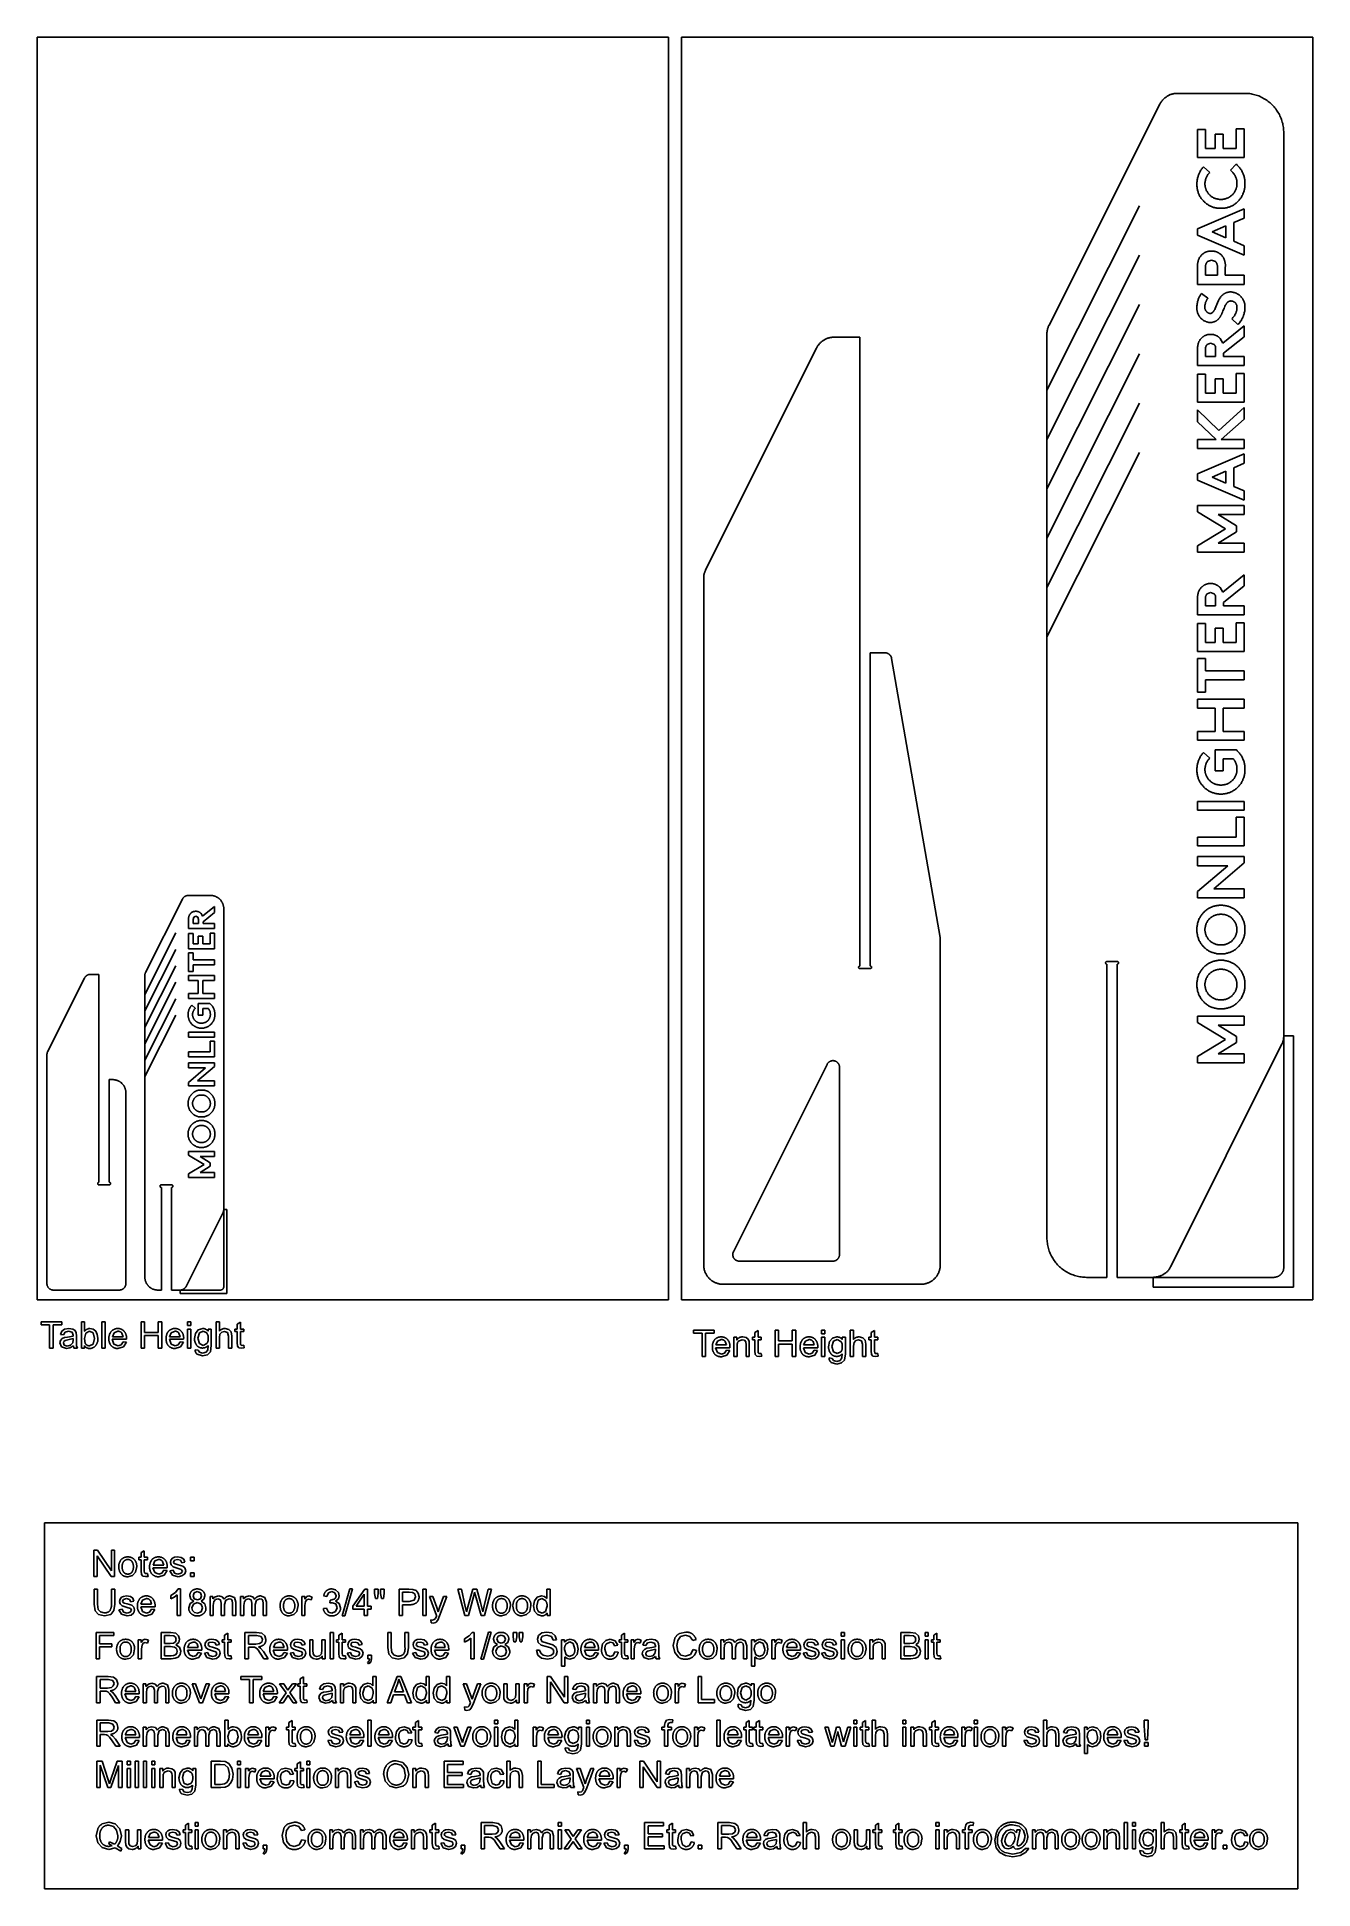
# Model space of a CAD drawing. Header units: inches. Extents: x 0 to 97, y -45 to 96.
import ezdxf

# ---------------------------------------------------------------- set-up
doc = ezdxf.new("R2010")
doc.units = ezdxf.units.IN
doc.header["$MEASUREMENT"] = 0
for name, color, linetype, true_color in [('Engrave (.125_ Depth)', 1, 'Continuous', 0xff0000), ('Information', 7, 'Continuous', 0x000000), ('Inside Profiling (.78_ Depth)', 5, 'Continuous', 0x0000ff), ('Outside Profiling (.78_ Depth)', 7, 'Continuous', 0x007f00), ('Pocket (.125_ Depth)', 7, 'Continuous', 0x7d26cd)]:
    doc.layers.add(name, color=color, linetype=linetype, true_color=true_color)

msp = doc.modelspace()

# ---------------------------------------------------------------- linework, layer by layer
at = {"layer": 'Engrave (.125_ Depth)'}
for p, q in [((76.78, 69.15), (83.82, 83.18)), ((76.78, 65.4), (83.82, 79.43)), ((76.78, 61.65), (83.82, 75.68)), ((76.78, 57.9), (83.82, 71.93)), ((76.78, 54.15), (83.82, 68.18)), ((76.78, 50.4), (83.82, 64.43)), ((8.19, 23.23), (10.54, 27.9)), ((8.19, 21.98), (10.54, 26.65)), ((8.19, 20.73), (10.54, 25.4)), ((8.19, 19.48), (10.54, 24.15)), ((8.19, 18.23), (10.54, 22.9)), ((8.19, 16.98), (10.54, 21.65))]:
    msp.add_line(p, q, dxfattribs=at)
at = {"layer": 'Information'}
for p, q in [((48, 96), (0, 96)), ((0, 96), (0, 0)), ((48, 0), (48, 96)), ((97, 96), (49, 96)), ((49, 96), (49, 0)), ((97, 0), (97, 96)), ((0, 0), (48, 0)), ((49, 0), (97, 0)), ((0.31, -1.89), (0.31, -1.66)), ((0.31, -1.66), (1.89, -1.66)), ((0.96, -1.89), (0.31, -1.89)), ((0.96, -3.66), (0.96, -1.89)), ((1.89, -1.89), (1.23, -1.89)), ((1.23, -1.89), (1.23, -3.66)), ((1.78, -2.62), (1.89, -2.37)), ((2.02, -2.65), (1.78, -2.62)), ((1.89, -1.66), (1.89, -1.89)), ((1.89, -2.37), (2.1, -2.23)), ((2.14, -2.44), (2.02, -2.65)), ((2.1, -2.23), (2.43, -2.17)), ((2.4, -2.38), (2.14, -2.44)), ((2.31, -2.82), (2.75, -2.74)), ((2.68, -2.46), (2.4, -2.38)), ((2.43, -2.17), (2.73, -2.22)), ((2.75, -2.67), (2.68, -2.46)), ((2.73, -2.22), (2.9, -2.33)), ((2.75, -2.74), (2.75, -2.67)), ((2.9, -2.33), (2.98, -2.5)), ((2.98, -2.5), (2.99, -2.72)), ((2.99, -2.72), (2.99, -3.05)), ((3.37, -3.66), (3.37, -1.66)), ((3.37, -1.66), (3.62, -1.66)), ((3.71, -2.52), (3.6, -2.92)), ((3.62, -1.66), (3.62, -2.37)), ((3.62, -2.37), (3.63, -2.36)), ((3.63, -2.36), (3.64, -2.34)), ((3.64, -2.34), (3.65, -2.33)), ((3.65, -2.33), (3.66, -2.32)), ((3.66, -2.32), (3.67, -2.31)), ((3.67, -2.31), (3.68, -2.3)), ((3.68, -2.3), (3.7, -2.29)), ((3.7, -2.29), (3.71, -2.28)), ((3.71, -2.28), (3.72, -2.27)), ((3.99, -2.38), (3.71, -2.52)), ((3.72, -2.27), (3.74, -2.26)), ((3.74, -2.26), (3.75, -2.25)), ((3.75, -2.25), (3.76, -2.24)), ((3.76, -2.24), (3.78, -2.23)), ((3.78, -2.23), (3.79, -2.22)), ((3.79, -2.22), (3.81, -2.22)), ((3.81, -2.22), (3.82, -2.21)), ((3.82, -2.21), (3.84, -2.21)), ((3.84, -2.21), (3.85, -2.2)), ((3.85, -2.2), (3.87, -2.19)), ((3.87, -2.19), (3.88, -2.19)), ((3.88, -2.19), (3.9, -2.19)), ((3.9, -2.19), (3.92, -2.18)), ((3.92, -2.18), (3.93, -2.18)), ((3.93, -2.18), (3.95, -2.18)), ((3.95, -2.18), (3.97, -2.18)), ((3.97, -2.18), (3.98, -2.18)), ((3.98, -2.18), (4, -2.17)), ((4.26, -2.51), (3.99, -2.38)), ((4, -2.17), (4.01, -2.17)), ((4.01, -2.17), (4.27, -2.23)), ((4.38, -2.93), (4.26, -2.51)), ((4.27, -2.23), (4.46, -2.38)), ((4.46, -2.38), (4.58, -2.62)), ((4.58, -2.62), (4.63, -2.91)), ((4.92, -3.66), (4.92, -1.66)), ((4.92, -1.66), (5.17, -1.66)), ((5.17, -1.66), (5.17, -3.66)), ((5.47, -2.78), (5.48, -2.75)), ((5.47, -2.8), (5.47, -2.78)), ((5.47, -2.83), (5.47, -2.8)), ((5.48, -2.72), (5.49, -2.7)), ((5.48, -2.75), (5.48, -2.72)), ((5.49, -2.7), (5.5, -2.67)), ((5.5, -2.64), (5.51, -2.62)), ((5.5, -2.67), (5.5, -2.64)), ((5.51, -2.62), (5.52, -2.59)), ((5.52, -2.59), (5.53, -2.56)), ((5.53, -2.56), (5.55, -2.54)), ((5.55, -2.54), (5.56, -2.51)), ((5.56, -2.51), (5.57, -2.49)), ((5.57, -2.49), (5.59, -2.47)), ((5.59, -2.47), (5.6, -2.44)), ((5.6, -2.44), (5.62, -2.42)), ((5.62, -2.42), (5.64, -2.4)), ((5.64, -2.4), (5.65, -2.38)), ((5.65, -2.38), (5.67, -2.36)), ((5.67, -2.36), (5.68, -2.35)), ((5.68, -2.35), (5.7, -2.33)), ((5.7, -2.33), (5.72, -2.32)), ((5.72, -2.32), (5.73, -2.3)), ((5.73, -2.3), (5.75, -2.29)), ((5.86, -2.49), (5.73, -2.79)), ((5.73, -2.79), (6.54, -2.79)), ((5.75, -2.29), (5.77, -2.28)), ((5.77, -2.28), (5.79, -2.27)), ((5.79, -2.27), (5.81, -2.26)), ((5.81, -2.26), (5.83, -2.25)), ((5.83, -2.25), (5.85, -2.24)), ((5.85, -2.24), (5.87, -2.23)), ((6.14, -2.38), (5.86, -2.49)), ((5.87, -2.23), (5.89, -2.22)), ((5.89, -2.22), (5.91, -2.21)), ((5.91, -2.21), (5.93, -2.2)), ((5.93, -2.2), (5.95, -2.2)), ((5.95, -2.2), (5.97, -2.19)), ((5.97, -2.19), (5.99, -2.19)), ((5.99, -2.19), (6.01, -2.18)), ((6.01, -2.18), (6.03, -2.18)), ((6.03, -2.18), (6.05, -2.18)), ((6.05, -2.18), (6.08, -2.18)), ((6.08, -2.18), (6.1, -2.17)), ((6.1, -2.17), (6.12, -2.17)), ((6.12, -2.17), (6.14, -2.17)), ((6.14, -2.17), (6.16, -2.17)), ((6.16, -2.38), (6.14, -2.38)), ((6.16, -2.17), (6.18, -2.17)), ((6.17, -2.38), (6.16, -2.38)), ((6.18, -2.38), (6.17, -2.38)), ((6.18, -2.17), (6.2, -2.18)), ((6.2, -2.38), (6.18, -2.38)), ((6.2, -2.18), (6.23, -2.18)), ((6.21, -2.38), (6.2, -2.38)), ((6.22, -2.38), (6.21, -2.38)), ((6.23, -2.39), (6.22, -2.38)), ((6.23, -2.18), (6.25, -2.18)), ((6.25, -2.39), (6.23, -2.39)), ((6.25, -2.18), (6.27, -2.18)), ((6.26, -2.39), (6.25, -2.39)), ((6.27, -2.4), (6.26, -2.39)), ((6.27, -2.18), (6.29, -2.19)), ((6.28, -2.4), (6.27, -2.4)), ((6.29, -2.4), (6.28, -2.4)), ((6.29, -2.19), (6.31, -2.19)), ((6.31, -2.41), (6.29, -2.4)), ((6.31, -2.19), (6.33, -2.2)), ((6.32, -2.41), (6.31, -2.41)), ((6.33, -2.42), (6.32, -2.41)), ((6.33, -2.2), (6.35, -2.2)), ((6.34, -2.43), (6.33, -2.42)), ((6.35, -2.43), (6.34, -2.43)), ((6.35, -2.2), (6.37, -2.21)), ((6.36, -2.44), (6.35, -2.43)), ((6.37, -2.45), (6.36, -2.44)), ((6.37, -2.21), (6.39, -2.22)), ((6.38, -2.46), (6.37, -2.45)), ((6.39, -2.46), (6.38, -2.46)), ((6.39, -2.22), (6.41, -2.23)), ((6.4, -2.47), (6.39, -2.46)), ((6.41, -2.48), (6.4, -2.47)), ((6.41, -2.23), (6.43, -2.24)), ((6.42, -2.49), (6.41, -2.48)), ((6.43, -2.5), (6.42, -2.49)), ((6.43, -2.24), (6.45, -2.24)), ((6.44, -2.51), (6.43, -2.5)), ((6.45, -2.52), (6.44, -2.51)), ((6.45, -2.24), (6.47, -2.25)), ((6.54, -2.79), (6.45, -2.52)), ((6.47, -2.25), (6.48, -2.27)), ((6.48, -2.27), (6.5, -2.28)), ((6.5, -2.28), (6.52, -2.29)), ((6.52, -2.29), (6.54, -2.3)), ((6.54, -2.3), (6.55, -2.31)), ((6.55, -2.31), (6.57, -2.33)), ((6.57, -2.33), (6.59, -2.34)), ((6.59, -2.34), (6.6, -2.36)), ((6.6, -2.36), (6.62, -2.37)), ((6.62, -2.37), (6.63, -2.39)), ((6.63, -2.39), (6.65, -2.42)), ((6.65, -2.42), (6.67, -2.44)), ((6.67, -2.44), (6.68, -2.46)), ((6.68, -2.46), (6.69, -2.48)), ((6.69, -2.48), (6.71, -2.51)), ((6.71, -2.51), (6.72, -2.53)), ((6.72, -2.53), (6.73, -2.56)), ((6.73, -2.56), (6.74, -2.58)), ((6.74, -2.58), (6.75, -2.61)), ((6.75, -2.61), (6.76, -2.63)), ((6.76, -2.63), (6.77, -2.66)), ((6.77, -2.66), (6.78, -2.69)), ((6.78, -2.69), (6.78, -2.71)), ((6.78, -2.71), (6.79, -2.74)), ((6.79, -2.74), (6.79, -2.77)), ((6.79, -2.77), (6.8, -2.79)), ((6.8, -2.79), (6.8, -2.82)), ((7.91, -3.66), (7.91, -1.66)), ((7.91, -1.66), (8.18, -1.66)), ((8.18, -1.66), (8.18, -2.48)), ((8.18, -2.48), (9.22, -2.48)), ((9.22, -2.71), (8.18, -2.71)), ((8.18, -2.71), (8.18, -3.66)), ((9.22, -2.48), (9.22, -1.66)), ((9.22, -1.66), (9.48, -1.66)), ((9.22, -3.66), (9.22, -2.71)), ((9.48, -1.66), (9.48, -3.66)), ((9.81, -2.8), (9.82, -2.78)), ((9.81, -2.83), (9.81, -2.8)), ((9.82, -2.75), (9.83, -2.72)), ((9.82, -2.78), (9.82, -2.75)), ((9.83, -2.7), (9.84, -2.67)), ((9.83, -2.72), (9.83, -2.7)), ((9.84, -2.67), (9.85, -2.64)), ((9.85, -2.64), (9.86, -2.62)), ((9.86, -2.62), (9.87, -2.59)), ((9.87, -2.59), (9.88, -2.56)), ((9.88, -2.56), (9.89, -2.54)), ((9.89, -2.54), (9.9, -2.51)), ((9.9, -2.51), (9.92, -2.49)), ((9.92, -2.49), (9.93, -2.47)), ((9.93, -2.47), (9.95, -2.44)), ((9.95, -2.44), (9.96, -2.42)), ((9.96, -2.42), (9.98, -2.4)), ((9.98, -2.4), (10, -2.38)), ((10, -2.38), (10.01, -2.36)), ((10.01, -2.36), (10.03, -2.35)), ((10.03, -2.35), (10.05, -2.33)), ((10.05, -2.33), (10.06, -2.32)), ((10.06, -2.32), (10.08, -2.3)), ((10.08, -2.3), (10.1, -2.29)), ((10.2, -2.49), (10.08, -2.79)), ((10.08, -2.79), (10.89, -2.79)), ((10.1, -2.29), (10.11, -2.28)), ((10.11, -2.28), (10.13, -2.27)), ((10.13, -2.27), (10.15, -2.26)), ((10.15, -2.26), (10.17, -2.25)), ((10.17, -2.25), (10.19, -2.24)), ((10.19, -2.24), (10.21, -2.23)), ((10.49, -2.38), (10.2, -2.49)), ((10.21, -2.23), (10.23, -2.22)), ((10.23, -2.22), (10.25, -2.21)), ((10.25, -2.21), (10.27, -2.2)), ((10.27, -2.2), (10.29, -2.2)), ((10.29, -2.2), (10.31, -2.19)), ((10.31, -2.19), (10.33, -2.19)), ((10.33, -2.19), (10.36, -2.18)), ((10.36, -2.18), (10.38, -2.18)), ((10.38, -2.18), (10.4, -2.18)), ((10.4, -2.18), (10.42, -2.18)), ((10.42, -2.18), (10.44, -2.17)), ((10.44, -2.17), (10.46, -2.17)), ((10.46, -2.17), (10.49, -2.17)), ((10.49, -2.17), (10.51, -2.17)), ((10.5, -2.38), (10.49, -2.38)), ((10.51, -2.38), (10.5, -2.38)), ((10.51, -2.17), (10.53, -2.17)), ((10.53, -2.38), (10.51, -2.38)), ((10.53, -2.17), (10.55, -2.18)), ((10.54, -2.38), (10.53, -2.38)), ((10.55, -2.38), (10.54, -2.38)), ((10.55, -2.18), (10.57, -2.18)), ((10.57, -2.38), (10.55, -2.38)), ((10.57, -2.18), (10.59, -2.18)), ((10.58, -2.39), (10.57, -2.38)), ((10.59, -2.39), (10.58, -2.39)), ((10.59, -2.18), (10.61, -2.18)), ((10.6, -2.39), (10.59, -2.39)), ((10.62, -2.4), (10.6, -2.39)), ((10.61, -2.18), (10.63, -2.19)), ((10.63, -2.4), (10.62, -2.4)), ((10.63, -2.19), (10.65, -2.19)), ((10.64, -2.4), (10.63, -2.4)), ((10.65, -2.41), (10.64, -2.4)), ((10.65, -2.19), (10.67, -2.2)), ((10.66, -2.41), (10.65, -2.41)), ((10.67, -2.42), (10.66, -2.41)), ((10.67, -2.2), (10.7, -2.2)), ((10.69, -2.43), (10.67, -2.42)), ((10.7, -2.43), (10.69, -2.43)), ((10.7, -2.2), (10.72, -2.21)), ((10.71, -2.44), (10.7, -2.43)), ((10.72, -2.45), (10.71, -2.44)), ((10.72, -2.21), (10.74, -2.22)), ((10.73, -2.46), (10.72, -2.45)), ((10.74, -2.46), (10.73, -2.46)), ((10.74, -2.22), (10.75, -2.23)), ((10.75, -2.47), (10.74, -2.46)), ((10.75, -2.23), (10.77, -2.24)), ((10.76, -2.48), (10.75, -2.47)), ((10.77, -2.49), (10.76, -2.48)), ((10.77, -2.24), (10.79, -2.24)), ((10.78, -2.5), (10.77, -2.49)), ((10.78, -2.51), (10.78, -2.5)), ((10.79, -2.52), (10.78, -2.51)), ((10.79, -2.24), (10.81, -2.25)), ((10.89, -2.79), (10.79, -2.52)), ((10.81, -2.25), (10.83, -2.27)), ((10.83, -2.27), (10.85, -2.28)), ((10.85, -2.28), (10.87, -2.29)), ((10.87, -2.29), (10.88, -2.3)), ((10.88, -2.3), (10.9, -2.31)), ((10.9, -2.31), (10.91, -2.33)), ((10.91, -2.33), (10.93, -2.34)), ((10.93, -2.34), (10.95, -2.36)), ((10.95, -2.36), (10.96, -2.37)), ((10.96, -2.37), (10.98, -2.39)), ((10.98, -2.39), (10.99, -2.42)), ((10.99, -2.42), (11.01, -2.44)), ((11.01, -2.44), (11.03, -2.46)), ((11.03, -2.46), (11.04, -2.48)), ((11.04, -2.48), (11.05, -2.51)), ((11.05, -2.51), (11.07, -2.53)), ((11.07, -2.53), (11.08, -2.56)), ((11.08, -2.56), (11.09, -2.58)), ((11.09, -2.58), (11.1, -2.61)), ((11.1, -2.61), (11.11, -2.63)), ((11.11, -2.63), (11.11, -2.66)), ((11.11, -2.66), (11.12, -2.69)), ((11.12, -2.69), (11.13, -2.71)), ((11.13, -2.71), (11.13, -2.74)), ((11.13, -2.74), (11.14, -2.77)), ((11.14, -2.77), (11.14, -2.79)), ((11.14, -2.79), (11.14, -2.82)), ((11.45, -1.94), (11.45, -1.66)), ((11.45, -1.66), (11.69, -1.66)), ((11.69, -1.94), (11.45, -1.94)), ((11.45, -3.66), (11.45, -2.21)), ((11.45, -2.21), (11.69, -2.21)), ((11.69, -1.66), (11.69, -1.94)), ((11.69, -2.21), (11.69, -3.66)), ((11.97, -2.92), (12.05, -2.54)), ((12.05, -2.54), (12.26, -2.27)), ((12.34, -2.51), (12.22, -2.91)), ((12.26, -2.27), (12.6, -2.17)), ((12.62, -2.38), (12.34, -2.51)), ((12.6, -2.17), (12.62, -2.17)), ((12.62, -2.17), (12.63, -2.18)), ((12.9, -2.51), (12.62, -2.38)), ((12.63, -2.18), (12.65, -2.18)), ((12.65, -2.18), (12.67, -2.18)), ((12.67, -2.18), (12.69, -2.18)), ((12.69, -2.18), (12.71, -2.18)), ((12.71, -2.18), (12.72, -2.19)), ((12.72, -2.19), (12.74, -2.19)), ((12.74, -2.19), (12.76, -2.2)), ((12.76, -2.2), (12.78, -2.2)), ((12.78, -2.2), (12.79, -2.21)), ((12.79, -2.21), (12.81, -2.22)), ((12.81, -2.22), (12.83, -2.22)), ((12.83, -2.22), (12.84, -2.23)), ((12.84, -2.23), (12.86, -2.24)), ((12.86, -2.24), (12.87, -2.25)), ((12.87, -2.25), (12.89, -2.26)), ((12.89, -2.26), (12.9, -2.27)), ((12.9, -2.27), (12.92, -2.28)), ((12.91, -2.53), (12.9, -2.51)), ((12.92, -2.55), (12.91, -2.53)), ((12.92, -2.28), (12.93, -2.29)), ((12.93, -2.56), (12.92, -2.55)), ((12.93, -2.29), (12.95, -2.3)), ((12.94, -2.58), (12.93, -2.56)), ((12.95, -2.6), (12.94, -2.58)), ((12.95, -2.3), (12.96, -2.31)), ((12.96, -2.62), (12.95, -2.6)), ((12.96, -2.31), (12.97, -2.33)), ((12.97, -2.64), (12.96, -2.62)), ((12.97, -2.33), (12.99, -2.34)), ((12.98, -2.65), (12.97, -2.64)), ((12.99, -2.67), (12.98, -2.65)), ((12.99, -2.34), (13, -2.35)), ((12.99, -2.69), (12.99, -2.67)), ((13, -2.71), (12.99, -2.69)), ((13, -2.35), (13.01, -2.37)), ((13, -2.73), (13, -2.71)), ((13.01, -2.75), (13, -2.73)), ((13.01, -2.37), (13.02, -2.38)), ((13.01, -2.77), (13.01, -2.75)), ((13.01, -2.79), (13.01, -2.77)), ((13.02, -2.81), (13.01, -2.79)), ((13.02, -2.38), (13.02, -2.21)), ((13.02, -2.21), (13.25, -2.21)), ((13.02, -2.83), (13.02, -2.81)), ((13.25, -2.21), (13.25, -3.46)), ((13.62, -3.66), (13.62, -1.66)), ((13.62, -1.66), (13.86, -1.66)), ((13.86, -1.66), (13.86, -2.37)), ((13.86, -2.37), (13.88, -2.36)), ((13.9, -2.6), (13.86, -2.86)), ((13.88, -2.36), (13.89, -2.35)), ((13.89, -2.35), (13.9, -2.33)), ((13.9, -2.33), (13.92, -2.32)), ((14.04, -2.44), (13.9, -2.6)), ((13.92, -2.32), (13.93, -2.31)), ((13.93, -2.31), (13.94, -2.29)), ((13.94, -2.29), (13.96, -2.28)), ((13.96, -2.28), (13.97, -2.27)), ((13.97, -2.27), (13.99, -2.26)), ((13.99, -2.26), (14.01, -2.25)), ((14.01, -2.25), (14.02, -2.24)), ((14.02, -2.24), (14.04, -2.23)), ((14.04, -2.23), (14.06, -2.22)), ((14.25, -2.39), (14.04, -2.44)), ((14.06, -2.22), (14.07, -2.22)), ((14.07, -2.22), (14.09, -2.21)), ((14.09, -2.21), (14.11, -2.2)), ((14.11, -2.2), (14.13, -2.2)), ((14.13, -2.2), (14.15, -2.19)), ((14.15, -2.19), (14.16, -2.19)), ((14.16, -2.19), (14.18, -2.18)), ((14.18, -2.18), (14.2, -2.18)), ((14.2, -2.18), (14.22, -2.18)), ((14.22, -2.18), (14.24, -2.18)), ((14.24, -2.18), (14.26, -2.18)), ((14.47, -2.47), (14.25, -2.39)), ((14.26, -2.18), (14.28, -2.17)), ((14.28, -2.17), (14.3, -2.17)), ((14.3, -2.17), (14.58, -2.24)), ((14.55, -2.74), (14.47, -2.47)), ((14.55, -3.66), (14.55, -2.74)), ((14.58, -2.24), (14.75, -2.41)), ((14.75, -2.41), (14.8, -2.74)), ((14.8, -2.74), (14.8, -3.66)), ((15.04, -2.4), (15.04, -2.21)), ((15.04, -2.21), (15.22, -2.21)), ((15.22, -2.4), (15.04, -2.4)), ((15.22, -1.85), (15.46, -1.7)), ((15.22, -2.21), (15.22, -1.85)), ((15.22, -3.23), (15.22, -2.4)), ((15.46, -1.7), (15.46, -2.21)), ((15.46, -2.21), (15.71, -2.21)), ((15.71, -2.4), (15.46, -2.4)), ((15.46, -2.4), (15.46, -3.25)), ((15.71, -2.21), (15.71, -2.4)), ((49.91, -2.52), (49.91, -2.29)), ((49.91, -2.29), (51.49, -2.29)), ((50.57, -2.52), (49.91, -2.52)), ((50.57, -4.29), (50.57, -2.52)), ((51.49, -2.52), (50.83, -2.52)), ((50.83, -2.52), (50.83, -4.29)), ((51.49, -2.29), (51.49, -2.52)), ((51.89, -2.82), (51.91, -2.81)), ((51.91, -2.81), (51.93, -2.81)), ((51.93, -2.81), (51.95, -2.81)), ((51.95, -2.81), (51.97, -2.81)), ((51.97, -2.81), (51.99, -2.81)), ((51.99, -2.81), (52.02, -2.81)), ((52.02, -2.81), (52.04, -2.81)), ((52.04, -2.81), (52.06, -2.81)), ((52.06, -2.81), (52.08, -2.81)), ((52.08, -2.81), (52.1, -2.81)), ((52.1, -2.81), (52.12, -2.81)), ((52.12, -2.81), (52.14, -2.82)), ((53.53, -2.82), (53.55, -2.81)), ((53.55, -2.81), (53.57, -2.81)), ((53.57, -2.81), (53.58, -2.81)), ((53.58, -2.81), (53.6, -2.81)), ((53.6, -2.81), (53.62, -2.81)), ((53.62, -2.81), (53.64, -2.81)), ((53.64, -2.81), (53.66, -2.81)), ((53.66, -2.81), (53.9, -2.85)), ((54.57, -2.48), (54.82, -2.33)), ((54.57, -2.84), (54.57, -2.48)), ((54.82, -2.33), (54.82, -2.84)), ((56.12, -4.29), (56.12, -2.29)), ((56.12, -2.29), (56.38, -2.29)), ((56.38, -2.29), (56.38, -3.11)), ((57.42, -3.11), (57.42, -2.29)), ((57.42, -2.29), (57.69, -2.29)), ((57.69, -2.29), (57.69, -4.29)), ((58.56, -2.82), (58.58, -2.81)), ((58.58, -2.81), (58.6, -2.81)), ((58.6, -2.81), (58.62, -2.81)), ((58.62, -2.81), (58.65, -2.81)), ((58.65, -2.81), (58.67, -2.81)), ((58.67, -2.81), (58.69, -2.81)), ((58.69, -2.81), (58.71, -2.81)), ((58.71, -2.81), (58.73, -2.81)), ((58.73, -2.81), (58.75, -2.81)), ((58.75, -2.81), (58.77, -2.81)), ((58.77, -2.81), (58.8, -2.81)), ((58.8, -2.81), (58.82, -2.82)), ((59.65, -2.57), (59.65, -2.29)), ((59.65, -2.29), (59.9, -2.29)), ((59.9, -2.57), (59.65, -2.57)), ((59.9, -2.29), (59.9, -2.57)), ((60.47, -2.9), (60.8, -2.81)), ((60.8, -2.81), (60.82, -2.81)), ((60.82, -2.81), (60.84, -2.81)), ((60.84, -2.81), (60.86, -2.81)), ((60.86, -2.81), (60.87, -2.81)), ((60.87, -2.81), (60.89, -2.81)), ((60.89, -2.81), (60.91, -2.82)), ((61.82, -4.29), (61.82, -2.29)), ((61.82, -2.29), (62.07, -2.29)), ((62.07, -2.29), (62.07, -3.01)), ((62.39, -2.82), (62.41, -2.81)), ((62.41, -2.81), (62.42, -2.81)), ((62.42, -2.81), (62.44, -2.81)), ((62.44, -2.81), (62.46, -2.81)), ((62.46, -2.81), (62.48, -2.81)), ((62.48, -2.81), (62.5, -2.81)), ((62.5, -2.81), (62.78, -2.87)), ((63.42, -2.48), (63.66, -2.33)), ((63.42, -2.84), (63.42, -2.48)), ((63.66, -2.33), (63.66, -2.84)), ((1.23, -3.66), (0.96, -3.66)), ((1.74, -3.27), (1.79, -3.08)), ((1.87, -3.57), (1.74, -3.27)), ((1.79, -3.08), (1.91, -2.94)), ((2.23, -3.69), (1.87, -3.57)), ((1.91, -2.94), (2.09, -2.86)), ((2.03, -3.15), (2, -3.27)), ((2, -3.27), (2.07, -3.43)), ((2.13, -3.07), (2.03, -3.15)), ((2.07, -3.43), (2.29, -3.5)), ((2.09, -2.86), (2.31, -2.82)), ((2.34, -3.02), (2.13, -3.07)), ((2.5, -3.64), (2.23, -3.69)), ((2.29, -3.5), (2.54, -3.43)), ((2.75, -2.93), (2.34, -3.02)), ((2.77, -3.48), (2.5, -3.64)), ((2.54, -3.43), (2.71, -3.26)), ((2.71, -3.26), (2.75, -3.02)), ((2.75, -3.02), (2.75, -2.93)), ((2.81, -3.66), (2.77, -3.48)), ((3.07, -3.66), (2.81, -3.66)), ((2.99, -3.05), (3.01, -3.48)), ((3.01, -3.48), (3.07, -3.66)), ((3.6, -3.66), (3.37, -3.66)), ((3.6, -2.92), (3.67, -3.3)), ((3.61, -3.49), (3.6, -3.47)), ((3.6, -3.47), (3.6, -3.66)), ((3.62, -3.5), (3.61, -3.49)), ((3.63, -3.51), (3.62, -3.5)), ((3.64, -3.53), (3.63, -3.51)), ((3.65, -3.54), (3.64, -3.53)), ((3.66, -3.55), (3.65, -3.54)), ((3.67, -3.56), (3.66, -3.55)), ((3.67, -3.3), (3.67, -3.31)), ((3.67, -3.31), (3.68, -3.32)), ((3.68, -3.57), (3.67, -3.56)), ((3.68, -3.32), (3.69, -3.33)), ((3.69, -3.58), (3.68, -3.57)), ((3.69, -3.33), (3.69, -3.34)), ((3.69, -3.34), (3.7, -3.35)), ((3.71, -3.59), (3.69, -3.58)), ((3.7, -3.35), (3.71, -3.36)), ((3.71, -3.36), (3.72, -3.37)), ((3.72, -3.6), (3.71, -3.59)), ((3.72, -3.37), (3.72, -3.38)), ((3.72, -3.38), (3.73, -3.38)), ((3.73, -3.61), (3.72, -3.6)), ((3.73, -3.38), (3.74, -3.39)), ((3.75, -3.62), (3.73, -3.61)), ((3.74, -3.39), (3.75, -3.4)), ((3.75, -3.4), (3.76, -3.41)), ((3.76, -3.63), (3.75, -3.62)), ((3.76, -3.41), (3.77, -3.42)), ((3.77, -3.63), (3.76, -3.63)), ((3.77, -3.42), (3.78, -3.42)), ((3.79, -3.64), (3.77, -3.63)), ((3.78, -3.42), (3.79, -3.43)), ((3.79, -3.43), (3.8, -3.44)), ((3.8, -3.65), (3.79, -3.64)), ((3.8, -3.44), (3.81, -3.44)), ((3.82, -3.65), (3.8, -3.65)), ((3.81, -3.44), (3.82, -3.45)), ((3.82, -3.45), (3.83, -3.45)), ((3.83, -3.66), (3.82, -3.65)), ((3.83, -3.45), (3.84, -3.46)), ((3.85, -3.67), (3.83, -3.66)), ((3.84, -3.46), (3.85, -3.46)), ((3.85, -3.46), (3.86, -3.47)), ((3.86, -3.67), (3.85, -3.67)), ((3.86, -3.47), (3.88, -3.47)), ((3.88, -3.67), (3.86, -3.67)), ((3.88, -3.47), (3.89, -3.47)), ((3.89, -3.68), (3.88, -3.67)), ((3.89, -3.47), (3.9, -3.48)), ((3.91, -3.68), (3.89, -3.68)), ((3.9, -3.48), (3.91, -3.48)), ((3.91, -3.48), (3.92, -3.48)), ((3.92, -3.68), (3.91, -3.68)), ((3.92, -3.48), (3.93, -3.48)), ((3.94, -3.69), (3.92, -3.68)), ((3.93, -3.48), (3.95, -3.48)), ((3.95, -3.69), (3.94, -3.69)), ((3.95, -3.48), (3.96, -3.49)), ((3.97, -3.69), (3.95, -3.69)), ((3.96, -3.49), (3.97, -3.49)), ((3.97, -3.49), (3.98, -3.49)), ((3.99, -3.69), (3.97, -3.69)), ((3.98, -3.49), (4.26, -3.35)), ((4, -3.69), (3.99, -3.69)), ((4.02, -3.69), (4, -3.69)), ((4.04, -3.69), (4.02, -3.69)), ((4.06, -3.69), (4.04, -3.69)), ((4.08, -3.68), (4.06, -3.69)), ((4.1, -3.68), (4.08, -3.68)), ((4.12, -3.68), (4.1, -3.68)), ((4.14, -3.67), (4.12, -3.68)), ((4.16, -3.67), (4.14, -3.67)), ((4.18, -3.66), (4.16, -3.67)), ((4.2, -3.65), (4.18, -3.66)), ((4.22, -3.65), (4.2, -3.65)), ((4.24, -3.64), (4.22, -3.65)), ((4.25, -3.63), (4.24, -3.64)), ((4.27, -3.62), (4.25, -3.63)), ((4.26, -3.35), (4.38, -2.93)), ((4.29, -3.61), (4.27, -3.62)), ((4.31, -3.6), (4.29, -3.61)), ((4.32, -3.59), (4.31, -3.6)), ((4.34, -3.58), (4.32, -3.59)), ((4.36, -3.57), (4.34, -3.58)), ((4.37, -3.56), (4.36, -3.57)), ((4.39, -3.54), (4.37, -3.56)), ((4.4, -3.53), (4.39, -3.54)), ((4.42, -3.51), (4.4, -3.53)), ((4.43, -3.5), (4.42, -3.51)), ((4.44, -3.49), (4.43, -3.5)), ((4.46, -3.46), (4.44, -3.49)), ((4.48, -3.44), (4.46, -3.46)), ((4.49, -3.42), (4.48, -3.44)), ((4.51, -3.39), (4.49, -3.42)), ((4.52, -3.37), (4.51, -3.39)), ((4.54, -3.34), (4.52, -3.37)), ((4.55, -3.32), (4.54, -3.34)), ((4.56, -3.29), (4.55, -3.32)), ((4.57, -3.27), (4.56, -3.29)), ((4.58, -3.24), (4.57, -3.27)), ((4.59, -3.21), (4.58, -3.24)), ((4.6, -3.19), (4.59, -3.21)), ((4.61, -3.16), (4.6, -3.19)), ((4.62, -3.11), (4.61, -3.13)), ((4.61, -3.13), (4.61, -3.16)), ((4.63, -3.02), (4.62, -3.05)), ((4.62, -3.05), (4.62, -3.08)), ((4.62, -3.08), (4.62, -3.11)), ((4.63, -2.91), (4.63, -2.94)), ((4.63, -2.94), (4.63, -2.97)), ((4.63, -2.97), (4.63, -2.99)), ((4.63, -2.99), (4.63, -3.02)), ((5.17, -3.66), (4.92, -3.66)), ((5.46, -2.86), (5.47, -2.83)), ((5.46, -2.89), (5.46, -2.86)), ((5.46, -2.92), (5.46, -2.89)), ((5.46, -2.94), (5.46, -2.92)), ((5.46, -2.97), (5.46, -2.94)), ((5.46, -3), (5.46, -2.97)), ((5.46, -3.02), (5.46, -3)), ((5.47, -3.05), (5.46, -3.02)), ((5.47, -3.07), (5.47, -3.05)), ((5.47, -3.1), (5.47, -3.07)), ((5.48, -3.12), (5.47, -3.1)), ((5.48, -3.15), (5.48, -3.12)), ((5.49, -3.17), (5.48, -3.15)), ((5.49, -3.2), (5.49, -3.17)), ((5.5, -3.22), (5.49, -3.2)), ((5.51, -3.25), (5.5, -3.22)), ((5.52, -3.27), (5.51, -3.25)), ((5.53, -3.3), (5.52, -3.27)), ((5.54, -3.32), (5.53, -3.3)), ((5.55, -3.34), (5.54, -3.32)), ((5.56, -3.37), (5.55, -3.34)), ((5.57, -3.39), (5.56, -3.37)), ((5.59, -3.41), (5.57, -3.39)), ((5.6, -3.43), (5.59, -3.41)), ((5.62, -3.45), (5.6, -3.43)), ((5.63, -3.47), (5.62, -3.45)), ((5.65, -3.49), (5.63, -3.47)), ((5.67, -3.51), (5.65, -3.49)), ((5.68, -3.52), (5.67, -3.51)), ((5.7, -3.54), (5.68, -3.52)), ((5.72, -3.55), (5.7, -3.54)), ((6.8, -2.99), (5.72, -2.99)), ((5.72, -2.99), (5.85, -3.36)), ((5.74, -3.56), (5.72, -3.55)), ((5.75, -3.58), (5.74, -3.56)), ((5.77, -3.59), (5.75, -3.58)), ((5.79, -3.6), (5.77, -3.59)), ((5.81, -3.61), (5.79, -3.6)), ((5.83, -3.62), (5.81, -3.61)), ((5.85, -3.63), (5.83, -3.62)), ((5.85, -3.36), (6.16, -3.49)), ((5.87, -3.64), (5.85, -3.63)), ((5.89, -3.65), (5.87, -3.64)), ((5.91, -3.66), (5.89, -3.65)), ((5.93, -3.66), (5.91, -3.66)), ((5.96, -3.67), (5.93, -3.66)), ((5.98, -3.67), (5.96, -3.67)), ((6, -3.68), (5.98, -3.67)), ((6.02, -3.68), (6, -3.68)), ((6.04, -3.68), (6.02, -3.68)), ((6.07, -3.69), (6.04, -3.68)), ((6.09, -3.69), (6.07, -3.69)), ((6.11, -3.69), (6.09, -3.69)), ((6.13, -3.69), (6.11, -3.69)), ((6.15, -3.69), (6.13, -3.69)), ((6.57, -3.57), (6.15, -3.69)), ((6.16, -3.49), (6.39, -3.42)), ((6.39, -3.42), (6.54, -3.19)), ((6.54, -3.19), (6.79, -3.22)), ((6.79, -3.22), (6.57, -3.57)), ((6.8, -2.82), (6.8, -2.85)), ((6.8, -2.85), (6.8, -2.87)), ((6.8, -2.87), (6.8, -2.9)), ((6.8, -2.9), (6.8, -2.93)), ((6.8, -2.93), (6.8, -2.99)), ((8.18, -3.66), (7.91, -3.66)), ((9.48, -3.66), (9.22, -3.66)), ((9.81, -2.86), (9.81, -2.83)), ((9.81, -2.89), (9.81, -2.86)), ((9.81, -2.92), (9.81, -2.89)), ((9.81, -2.94), (9.81, -2.92)), ((9.81, -2.97), (9.81, -2.94)), ((9.81, -3), (9.81, -2.97)), ((9.81, -3.02), (9.81, -3)), ((9.81, -3.05), (9.81, -3.02)), ((9.81, -3.07), (9.81, -3.05)), ((9.82, -3.1), (9.81, -3.07)), ((9.82, -3.12), (9.82, -3.1)), ((9.83, -3.15), (9.82, -3.12)), ((9.83, -3.17), (9.83, -3.15)), ((9.84, -3.2), (9.83, -3.17)), ((9.84, -3.22), (9.84, -3.2)), ((9.85, -3.25), (9.84, -3.22)), ((9.86, -3.27), (9.85, -3.25)), ((9.87, -3.3), (9.86, -3.27)), ((9.88, -3.32), (9.87, -3.3)), ((9.89, -3.34), (9.88, -3.32)), ((9.91, -3.37), (9.89, -3.34)), ((9.92, -3.39), (9.91, -3.37)), ((9.93, -3.41), (9.92, -3.39)), ((9.95, -3.43), (9.93, -3.41)), ((9.96, -3.45), (9.95, -3.43)), ((9.98, -3.47), (9.96, -3.45)), ((10, -3.49), (9.98, -3.47)), ((10.01, -3.51), (10, -3.49)), ((10.03, -3.52), (10.01, -3.51)), ((10.05, -3.54), (10.03, -3.52)), ((10.06, -3.55), (10.05, -3.54)), ((11.14, -2.99), (10.06, -2.99)), ((10.06, -2.99), (10.2, -3.36)), ((10.08, -3.56), (10.06, -3.55)), ((10.1, -3.58), (10.08, -3.56)), ((10.12, -3.59), (10.1, -3.58)), ((10.14, -3.6), (10.12, -3.59)), ((10.16, -3.61), (10.14, -3.6)), ((10.18, -3.62), (10.16, -3.61)), ((10.2, -3.63), (10.18, -3.62)), ((10.2, -3.36), (10.5, -3.49)), ((10.22, -3.64), (10.2, -3.63)), ((10.24, -3.65), (10.22, -3.64)), ((10.26, -3.66), (10.24, -3.65)), ((10.28, -3.66), (10.26, -3.66)), ((10.3, -3.67), (10.28, -3.66)), ((10.32, -3.67), (10.3, -3.67)), ((10.34, -3.68), (10.32, -3.67)), ((10.37, -3.68), (10.34, -3.68)), ((10.39, -3.68), (10.37, -3.68)), ((10.41, -3.69), (10.39, -3.68)), ((10.43, -3.69), (10.41, -3.69)), ((10.46, -3.69), (10.43, -3.69)), ((10.48, -3.69), (10.46, -3.69)), ((10.5, -3.69), (10.48, -3.69)), ((10.5, -3.49), (10.73, -3.42)), ((10.91, -3.57), (10.5, -3.69)), ((10.73, -3.42), (10.88, -3.19)), ((10.88, -3.19), (11.14, -3.22)), ((11.14, -3.22), (10.91, -3.57)), ((11.14, -2.82), (11.15, -2.85)), ((11.15, -2.9), (11.14, -2.93)), ((11.14, -2.93), (11.14, -2.99)), ((11.15, -2.85), (11.15, -2.87)), ((11.15, -2.87), (11.15, -2.9)), ((11.69, -3.66), (11.45, -3.66)), ((11.97, -2.95), (11.97, -2.92)), ((11.97, -2.98), (11.97, -2.95)), ((11.97, -3.01), (11.97, -2.98)), ((11.98, -3.03), (11.97, -3.01)), ((11.98, -3.06), (11.98, -3.03)), ((11.98, -3.09), (11.98, -3.06)), ((11.99, -3.12), (11.98, -3.09)), ((11.99, -3.14), (11.99, -3.12)), ((12, -3.17), (11.99, -3.14)), ((12.01, -3.2), (12, -3.17)), ((12.02, -3.22), (12.01, -3.2)), ((12.03, -3.25), (12.02, -3.22)), ((12.02, -3.78), (12.26, -3.81)), ((12.02, -3.79), (12.02, -3.78)), ((12.02, -3.8), (12.02, -3.79)), ((12.02, -3.82), (12.02, -3.8)), ((12.02, -3.83), (12.02, -3.82)), ((12.02, -3.84), (12.02, -3.83)), ((12.02, -3.86), (12.02, -3.84)), ((12.02, -3.87), (12.02, -3.86)), ((12.02, -3.88), (12.02, -3.87)), ((12.03, -3.89), (12.02, -3.88)), ((12.04, -3.27), (12.03, -3.25)), ((12.03, -3.91), (12.03, -3.89)), ((12.03, -3.92), (12.03, -3.91)), ((12.04, -3.93), (12.03, -3.92)), ((12.05, -3.3), (12.04, -3.27)), ((12.04, -3.95), (12.04, -3.93)), ((12.05, -3.96), (12.04, -3.95)), ((12.06, -3.32), (12.05, -3.3)), ((12.05, -3.97), (12.05, -3.96)), ((12.06, -3.98), (12.05, -3.97)), ((12.07, -3.35), (12.06, -3.32)), ((12.06, -4), (12.06, -3.98)), ((12.07, -4.01), (12.06, -4)), ((12.09, -3.37), (12.07, -3.35)), ((12.08, -4.02), (12.07, -4.01)), ((12.08, -4.03), (12.08, -4.02)), ((12.09, -4.04), (12.08, -4.03)), ((12.1, -3.39), (12.09, -3.37)), ((12.1, -4.05), (12.09, -4.04)), ((12.12, -3.42), (12.1, -3.39)), ((12.11, -4.06), (12.1, -4.05)), ((12.12, -4.07), (12.11, -4.06)), ((12.13, -3.44), (12.12, -3.42)), ((12.12, -4.08), (12.12, -4.07)), ((12.13, -4.09), (12.12, -4.08)), ((12.15, -3.45), (12.13, -3.44)), ((12.14, -4.1), (12.13, -4.09)), ((12.15, -4.11), (12.14, -4.1)), ((12.16, -3.47), (12.15, -3.45)), ((12.16, -4.12), (12.15, -4.11)), ((12.17, -3.48), (12.16, -3.47)), ((12.17, -4.13), (12.16, -4.12)), ((12.18, -3.5), (12.17, -3.48)), ((12.59, -4.24), (12.17, -4.13)), ((12.2, -3.51), (12.18, -3.5)), ((12.21, -3.52), (12.2, -3.51)), ((12.23, -3.54), (12.21, -3.52)), ((12.22, -2.91), (12.34, -3.32)), ((12.24, -3.55), (12.23, -3.54)), ((12.26, -3.56), (12.24, -3.55)), ((12.27, -3.57), (12.26, -3.56)), ((12.26, -3.81), (12.34, -3.97)), ((12.29, -3.58), (12.27, -3.57)), ((12.31, -3.59), (12.29, -3.58)), ((12.32, -3.6), (12.31, -3.59)), ((12.34, -3.61), (12.32, -3.6)), ((12.34, -3.32), (12.62, -3.45)), ((12.36, -3.61), (12.34, -3.61)), ((12.34, -3.97), (12.59, -4.04)), ((12.37, -3.62), (12.36, -3.61)), ((12.39, -3.63), (12.37, -3.62)), ((12.41, -3.63), (12.39, -3.63)), ((12.43, -3.64), (12.41, -3.63)), ((12.45, -3.64), (12.43, -3.64)), ((12.46, -3.65), (12.45, -3.64)), ((12.48, -3.65), (12.46, -3.65)), ((12.5, -3.65), (12.48, -3.65)), ((12.52, -3.65), (12.5, -3.65)), ((12.54, -3.66), (12.52, -3.65)), ((12.56, -3.66), (12.54, -3.66)), ((12.58, -3.66), (12.56, -3.66)), ((12.6, -3.66), (12.58, -3.66)), ((12.59, -4.04), (12.85, -3.97)), ((12.96, -4.16), (12.59, -4.24)), ((12.61, -3.66), (12.6, -3.66)), ((12.63, -3.65), (12.61, -3.66)), ((12.62, -3.45), (12.9, -3.32)), ((12.65, -3.65), (12.63, -3.65)), ((12.66, -3.65), (12.65, -3.65)), ((12.68, -3.65), (12.66, -3.65)), ((12.7, -3.65), (12.68, -3.65)), ((12.71, -3.64), (12.7, -3.65)), ((12.73, -3.64), (12.71, -3.64)), ((12.75, -3.63), (12.73, -3.64)), ((12.76, -3.63), (12.75, -3.63)), ((12.78, -3.62), (12.76, -3.63)), ((12.8, -3.62), (12.78, -3.62)), ((12.81, -3.61), (12.8, -3.62)), ((12.83, -3.6), (12.81, -3.61)), ((12.84, -3.6), (12.83, -3.6)), ((12.86, -3.59), (12.84, -3.6)), ((12.85, -3.97), (12.98, -3.78)), ((12.87, -3.58), (12.86, -3.59)), ((12.89, -3.57), (12.87, -3.58)), ((12.9, -3.56), (12.89, -3.57)), ((12.9, -3.32), (12.92, -3.31)), ((12.91, -3.55), (12.9, -3.56)), ((12.93, -3.54), (12.91, -3.55)), ((12.92, -3.31), (12.93, -3.29)), ((12.93, -3.29), (12.94, -3.27)), ((12.94, -3.53), (12.93, -3.54)), ((12.94, -3.27), (12.95, -3.25)), ((12.95, -3.52), (12.94, -3.53)), ((12.95, -3.25), (12.96, -3.23)), ((12.96, -3.5), (12.95, -3.52)), ((12.96, -3.23), (12.97, -3.22)), ((12.98, -3.49), (12.96, -3.5)), ((13.18, -3.94), (12.96, -4.16)), ((12.97, -3.2), (12.98, -3.18)), ((12.97, -3.22), (12.97, -3.2)), ((12.98, -3.18), (12.99, -3.16)), ((12.98, -3.78), (13, -3.47)), ((12.99, -3.48), (12.98, -3.49)), ((12.99, -3.14), (13, -3.12)), ((12.99, -3.16), (12.99, -3.14)), ((13, -3.47), (12.99, -3.48)), ((13, -3.1), (13.01, -3.08)), ((13, -3.12), (13, -3.1)), ((13.01, -3.06), (13.02, -3.04)), ((13.01, -3.08), (13.01, -3.06)), ((13.02, -2.85), (13.02, -2.83)), ((13.02, -2.87), (13.02, -2.85)), ((13.02, -2.89), (13.02, -2.87)), ((13.02, -2.91), (13.02, -2.89)), ((13.02, -2.93), (13.02, -2.91)), ((13.02, -2.96), (13.02, -2.93)), ((13.02, -2.98), (13.02, -2.96)), ((13.02, -3), (13.02, -2.98)), ((13.02, -3.02), (13.02, -3)), ((13.02, -3.04), (13.02, -3.02)), ((13.25, -3.46), (13.18, -3.94)), ((13.86, -3.66), (13.62, -3.66)), ((13.86, -2.86), (13.86, -3.66)), ((14.8, -3.66), (14.55, -3.66)), ((15.25, -3.52), (15.22, -3.23)), ((15.35, -3.63), (15.25, -3.52)), ((15.56, -3.67), (15.35, -3.63)), ((15.46, -3.25), (15.47, -3.38)), ((15.47, -3.38), (15.51, -3.43)), ((15.51, -3.43), (15.6, -3.45)), ((15.74, -3.65), (15.56, -3.67)), ((15.6, -3.45), (15.71, -3.44)), ((15.71, -3.44), (15.74, -3.65)), ((51.34, -3.44), (51.35, -3.41)), ((51.34, -3.46), (51.34, -3.44)), ((51.34, -3.49), (51.34, -3.46)), ((51.34, -3.52), (51.34, -3.49)), ((51.34, -3.55), (51.34, -3.52)), ((51.34, -3.58), (51.34, -3.55)), ((51.34, -3.6), (51.34, -3.58)), ((51.34, -3.63), (51.34, -3.6)), ((51.34, -3.65), (51.34, -3.63)), ((51.34, -3.68), (51.34, -3.65)), ((51.34, -3.7), (51.34, -3.68)), ((51.35, -3.73), (51.34, -3.7)), ((51.35, -3.38), (51.36, -3.35)), ((51.35, -3.41), (51.35, -3.38)), ((51.35, -3.76), (51.35, -3.73)), ((51.36, -3.78), (51.35, -3.76)), ((51.36, -3.33), (51.37, -3.3)), ((51.36, -3.35), (51.36, -3.33)), ((51.36, -3.81), (51.36, -3.78)), ((51.37, -3.83), (51.36, -3.81)), ((51.37, -3.3), (51.38, -3.27)), ((51.38, -3.86), (51.37, -3.83)), ((51.38, -3.27), (51.39, -3.25)), ((51.38, -3.88), (51.38, -3.86)), ((51.39, -3.9), (51.38, -3.88)), ((51.39, -3.25), (51.4, -3.22)), ((51.4, -3.93), (51.39, -3.9)), ((51.4, -3.22), (51.41, -3.2)), ((51.41, -3.95), (51.4, -3.93)), ((51.41, -3.2), (51.42, -3.17)), ((51.43, -3.98), (51.41, -3.95)), ((51.42, -3.17), (51.43, -3.15)), ((51.43, -3.15), (51.45, -3.12)), ((51.44, -4), (51.43, -3.98)), ((51.45, -4.02), (51.44, -4)), ((51.45, -3.12), (51.46, -3.1)), ((51.46, -4.04), (51.45, -4.02)), ((51.46, -3.1), (51.48, -3.08)), ((51.48, -4.06), (51.46, -4.04)), ((51.48, -3.08), (51.49, -3.05)), ((51.49, -4.08), (51.48, -4.06)), ((51.49, -3.05), (51.51, -3.03)), ((51.51, -4.1), (51.49, -4.08)), ((51.51, -3.03), (51.53, -3.01)), ((51.53, -4.12), (51.51, -4.1)), ((51.53, -3.01), (51.54, -2.99)), ((51.54, -4.14), (51.53, -4.12)), ((51.54, -2.99), (51.56, -2.98)), ((51.56, -4.16), (51.54, -4.14)), ((51.56, -2.98), (51.58, -2.96)), ((51.58, -4.17), (51.56, -4.16)), ((51.58, -2.96), (51.59, -2.95)), ((51.59, -4.18), (51.58, -4.17)), ((51.59, -2.95), (51.61, -2.94)), ((52.67, -3.63), (51.59, -3.63)), ((51.59, -3.63), (51.73, -3.99)), ((51.61, -4.2), (51.59, -4.18)), ((51.61, -2.94), (51.63, -2.92)), ((51.74, -3.12), (51.61, -3.42)), ((51.61, -3.42), (52.42, -3.42)), ((51.63, -4.21), (51.61, -4.2)), ((51.63, -2.92), (51.64, -2.91)), ((51.65, -4.22), (51.63, -4.21)), ((51.64, -2.91), (51.66, -2.9)), ((51.67, -4.23), (51.65, -4.22)), ((51.66, -2.9), (51.68, -2.89)), ((51.68, -2.89), (51.7, -2.88)), ((51.7, -2.88), (51.72, -2.87)), ((51.72, -2.87), (51.74, -2.86)), ((51.73, -3.99), (52.03, -4.12)), ((51.74, -2.86), (51.76, -2.85)), ((52.02, -3.01), (51.74, -3.12)), ((51.76, -2.85), (51.78, -2.84)), ((51.78, -2.84), (51.8, -2.84)), ((51.8, -2.84), (51.82, -2.83)), ((51.82, -2.83), (51.84, -2.82)), ((51.84, -2.82), (51.87, -2.82)), ((51.87, -2.82), (51.89, -2.82)), ((52.03, -3.01), (52.02, -3.01)), ((52.05, -3.01), (52.03, -3.01)), ((52.03, -4.12), (52.26, -4.05)), ((52.44, -4.2), (52.03, -4.32)), ((52.06, -3.01), (52.05, -3.01)), ((52.07, -3.01), (52.06, -3.01)), ((52.08, -3.01), (52.07, -3.01)), ((52.1, -3.01), (52.08, -3.01)), ((52.11, -3.02), (52.1, -3.01)), ((52.12, -3.02), (52.11, -3.02)), ((52.13, -3.02), (52.12, -3.02)), ((52.15, -3.03), (52.13, -3.02)), ((52.14, -2.82), (52.16, -2.82)), ((52.16, -3.03), (52.15, -3.03)), ((52.16, -2.82), (52.18, -2.82)), ((52.17, -3.04), (52.16, -3.03)), ((52.18, -3.04), (52.17, -3.04)), ((52.18, -2.82), (52.21, -2.83)), ((52.19, -3.05), (52.18, -3.04)), ((52.21, -3.05), (52.19, -3.05)), ((52.21, -2.83), (52.23, -2.84)), ((52.22, -3.06), (52.21, -3.05)), ((52.23, -3.07), (52.22, -3.06)), ((52.23, -2.84), (52.25, -2.84)), ((52.24, -3.07), (52.23, -3.07)), ((52.25, -3.08), (52.24, -3.07)), ((52.25, -2.84), (52.27, -2.85)), ((52.26, -3.09), (52.25, -3.08)), ((52.27, -3.1), (52.26, -3.09)), ((52.26, -4.05), (52.41, -3.82)), ((52.27, -2.85), (52.29, -2.86)), ((52.28, -3.1), (52.27, -3.1)), ((52.29, -3.11), (52.28, -3.1)), ((52.29, -2.86), (52.3, -2.87)), ((52.3, -3.12), (52.29, -3.11)), ((52.3, -2.87), (52.32, -2.88)), ((52.31, -3.13), (52.3, -3.12)), ((52.32, -3.14), (52.31, -3.13)), ((52.32, -2.88), (52.34, -2.89)), ((52.32, -3.15), (52.32, -3.14)), ((52.42, -3.42), (52.32, -3.15)), ((52.34, -2.89), (52.36, -2.9)), ((52.36, -2.9), (52.38, -2.91)), ((52.38, -2.91), (52.4, -2.92)), ((52.4, -2.92), (52.41, -2.93)), ((52.41, -2.93), (52.43, -2.95)), ((52.41, -3.82), (52.67, -3.85)), ((52.43, -2.95), (52.45, -2.96)), ((52.67, -3.85), (52.44, -4.2)), ((52.45, -2.96), (52.46, -2.97)), ((52.46, -2.97), (52.48, -2.99)), ((52.48, -2.99), (52.49, -3)), ((52.49, -3), (52.51, -3.03)), ((52.51, -3.03), (52.52, -3.05)), ((52.52, -3.05), (52.54, -3.07)), ((52.54, -3.07), (52.56, -3.09)), ((52.56, -3.09), (52.57, -3.12)), ((52.57, -3.12), (52.58, -3.14)), ((52.58, -3.14), (52.6, -3.16)), ((52.6, -3.16), (52.61, -3.19)), ((52.61, -3.19), (52.62, -3.21)), ((52.62, -3.21), (52.63, -3.24)), ((52.63, -3.24), (52.64, -3.26)), ((52.64, -3.26), (52.65, -3.29)), ((52.65, -3.29), (52.65, -3.32)), ((52.65, -3.32), (52.66, -3.34)), ((52.66, -3.34), (52.66, -3.37)), ((52.66, -3.37), (52.67, -3.4)), ((52.67, -3.4), (52.67, -3.42)), ((52.67, -3.42), (52.67, -3.45)), ((52.67, -3.45), (52.68, -3.48)), ((52.68, -3.56), (52.67, -3.63)), ((52.68, -3.48), (52.68, -3.51)), ((52.68, -3.51), (52.68, -3.53)), ((52.68, -3.53), (52.68, -3.56)), ((52.98, -4.29), (52.98, -2.84)), ((52.98, -2.84), (53.2, -2.84)), ((53.2, -2.84), (53.2, -3.05)), ((53.2, -3.05), (53.21, -3.03)), ((53.21, -3.03), (53.22, -3.02)), ((53.22, -3.02), (53.23, -3)), ((53.23, -3.35), (53.22, -3.36)), ((53.22, -3.36), (53.22, -3.38)), ((53.22, -3.38), (53.22, -3.4)), ((53.22, -3.4), (53.22, -3.41)), ((53.22, -3.41), (53.22, -3.43)), ((53.22, -3.43), (53.22, -3.45)), ((53.22, -3.45), (53.22, -3.46)), ((53.22, -3.46), (53.22, -3.48)), ((53.22, -3.48), (53.22, -3.5)), ((53.22, -3.5), (53.22, -4.29)), ((53.23, -3), (53.24, -2.99)), ((53.24, -3.3), (53.23, -3.31)), ((53.23, -3.31), (53.23, -3.33)), ((53.23, -3.33), (53.23, -3.35)), ((53.24, -2.99), (53.25, -2.97)), ((53.25, -3.26), (53.24, -3.28)), ((53.24, -3.28), (53.24, -3.3)), ((53.25, -2.97), (53.26, -2.96)), ((53.26, -3.23), (53.25, -3.25)), ((53.25, -3.25), (53.25, -3.26)), ((53.26, -2.96), (53.28, -2.95)), ((53.27, -3.22), (53.26, -3.23)), ((53.28, -3.2), (53.27, -3.22)), ((53.28, -2.95), (53.29, -2.94)), ((53.29, -3.19), (53.28, -3.2)), ((53.29, -2.94), (53.3, -2.92)), ((53.3, -3.16), (53.29, -3.17)), ((53.29, -3.17), (53.29, -3.19)), ((53.3, -2.92), (53.32, -2.91)), ((53.31, -3.15), (53.3, -3.16)), ((53.32, -3.13), (53.31, -3.15)), ((53.32, -2.91), (53.33, -2.9)), ((53.33, -3.12), (53.32, -3.13)), ((53.33, -2.9), (53.35, -2.89)), ((53.6, -3.02), (53.33, -3.12)), ((53.35, -2.89), (53.36, -2.88)), ((53.36, -2.88), (53.38, -2.87)), ((53.38, -2.87), (53.39, -2.86)), ((53.39, -2.86), (53.41, -2.86)), ((53.41, -2.86), (53.43, -2.85)), ((53.43, -2.85), (53.44, -2.84)), ((53.44, -2.84), (53.46, -2.84)), ((53.46, -2.84), (53.48, -2.83)), ((53.48, -2.83), (53.5, -2.83)), ((53.5, -2.83), (53.51, -2.82)), ((53.51, -2.82), (53.53, -2.82)), ((53.78, -3.06), (53.6, -3.02)), ((53.88, -3.18), (53.78, -3.06)), ((53.91, -3.41), (53.88, -3.18)), ((53.9, -2.85), (54.06, -2.98)), ((53.91, -4.29), (53.91, -3.41)), ((54.06, -2.98), (54.14, -3.16)), ((54.14, -3.16), (54.15, -3.4)), ((54.15, -3.4), (54.15, -4.29)), ((54.39, -3.03), (54.39, -2.84)), ((54.39, -2.84), (54.57, -2.84)), ((54.57, -3.03), (54.39, -3.03)), ((54.57, -3.86), (54.57, -3.03)), ((54.6, -4.15), (54.57, -3.86)), ((54.71, -4.26), (54.6, -4.15)), ((54.82, -2.84), (55.06, -2.84)), ((55.06, -3.03), (54.82, -3.03)), ((54.82, -3.03), (54.82, -3.88)), ((54.82, -3.88), (54.83, -4.01)), ((54.83, -4.01), (54.87, -4.06)), ((54.87, -4.06), (54.96, -4.08)), ((54.96, -4.08), (55.06, -4.07)), ((55.06, -2.84), (55.06, -3.03)), ((55.06, -4.07), (55.1, -4.28)), ((56.38, -3.11), (57.42, -3.11)), ((57.42, -3.35), (56.38, -3.35)), ((56.38, -3.35), (56.38, -4.29)), ((57.42, -4.29), (57.42, -3.35)), ((58.01, -3.46), (58.02, -3.44)), ((58.01, -3.49), (58.01, -3.46)), ((58.01, -3.52), (58.01, -3.49)), ((58.01, -3.55), (58.01, -3.52)), ((58.01, -3.58), (58.01, -3.55)), ((58.01, -3.6), (58.01, -3.58)), ((58.01, -3.63), (58.01, -3.6)), ((58.01, -3.65), (58.01, -3.63)), ((58.01, -3.68), (58.01, -3.65)), ((58.02, -3.7), (58.01, -3.68)), ((58.02, -3.41), (58.03, -3.38)), ((58.02, -3.44), (58.02, -3.41)), ((58.02, -3.73), (58.02, -3.7)), ((58.02, -3.76), (58.02, -3.73)), ((58.03, -3.78), (58.02, -3.76)), ((58.03, -3.35), (58.04, -3.33)), ((58.03, -3.38), (58.03, -3.35)), ((58.03, -3.81), (58.03, -3.78)), ((58.04, -3.83), (58.03, -3.81)), ((58.04, -3.3), (58.05, -3.27)), ((58.04, -3.33), (58.04, -3.3)), ((58.05, -3.86), (58.04, -3.83)), ((58.05, -3.27), (58.06, -3.25)), ((58.06, -3.88), (58.05, -3.86)), ((58.06, -3.25), (58.07, -3.22)), ((58.07, -3.9), (58.06, -3.88)), ((58.07, -3.22), (58.08, -3.2)), ((58.08, -3.93), (58.07, -3.9)), ((58.08, -3.2), (58.1, -3.17)), ((58.09, -3.95), (58.08, -3.93)), ((58.1, -3.98), (58.09, -3.95)), ((58.1, -3.17), (58.11, -3.15)), ((58.11, -4), (58.1, -3.98)), ((58.11, -3.15), (58.12, -3.12)), ((58.12, -4.02), (58.11, -4)), ((58.12, -3.12), (58.14, -3.1)), ((58.14, -4.04), (58.12, -4.02)), ((58.14, -3.1), (58.15, -3.08)), ((58.15, -4.06), (58.14, -4.04)), ((58.15, -3.08), (58.17, -3.05)), ((58.17, -4.08), (58.15, -4.06)), ((58.17, -3.05), (58.18, -3.03)), ((58.18, -4.1), (58.17, -4.08)), ((58.18, -3.03), (58.2, -3.01)), ((58.2, -4.12), (58.18, -4.1)), ((58.2, -3.01), (58.22, -2.99)), ((58.22, -4.14), (58.2, -4.12)), ((58.22, -2.99), (58.23, -2.98)), ((58.23, -4.16), (58.22, -4.14)), ((58.23, -2.98), (58.25, -2.96)), ((58.25, -4.17), (58.23, -4.16)), ((58.25, -2.96), (58.27, -2.95)), ((58.27, -4.18), (58.25, -4.17)), ((58.27, -2.95), (58.28, -2.94)), ((59.35, -3.63), (58.27, -3.63)), ((58.27, -3.63), (58.4, -3.99)), ((58.28, -4.2), (58.27, -4.18)), ((58.28, -2.94), (58.3, -2.92)), ((58.41, -3.12), (58.28, -3.42)), ((58.28, -3.42), (59.09, -3.42)), ((58.3, -4.21), (58.28, -4.2)), ((58.3, -2.92), (58.32, -2.91)), ((58.32, -4.22), (58.3, -4.21)), ((58.32, -2.91), (58.34, -2.9)), ((58.34, -4.23), (58.32, -4.22)), ((58.34, -2.9), (58.36, -2.89)), ((58.36, -2.89), (58.37, -2.88)), ((58.37, -2.88), (58.39, -2.87)), ((58.39, -2.87), (58.41, -2.86)), ((58.4, -3.99), (58.71, -4.12)), ((58.41, -2.86), (58.43, -2.85)), ((58.69, -3.01), (58.41, -3.12)), ((58.43, -2.85), (58.45, -2.84)), ((58.45, -2.84), (58.48, -2.84)), ((58.48, -2.84), (58.5, -2.83)), ((58.5, -2.83), (58.52, -2.82)), ((58.52, -2.82), (58.54, -2.82)), ((58.54, -2.82), (58.56, -2.82)), ((58.71, -3.01), (58.69, -3.01)), ((59.12, -4.2), (58.7, -4.32)), ((58.72, -3.01), (58.71, -3.01)), ((58.71, -4.12), (58.94, -4.05)), ((58.73, -3.01), (58.72, -3.01)), ((58.74, -3.01), (58.73, -3.01)), ((58.76, -3.01), (58.74, -3.01)), ((58.77, -3.01), (58.76, -3.01)), ((58.78, -3.02), (58.77, -3.01)), ((58.79, -3.02), (58.78, -3.02)), ((58.81, -3.02), (58.79, -3.02)), ((58.82, -3.03), (58.81, -3.02)), ((58.82, -2.82), (58.84, -2.82)), ((58.83, -3.03), (58.82, -3.03)), ((58.84, -3.04), (58.83, -3.03)), ((58.84, -2.82), (58.86, -2.82)), ((58.86, -3.04), (58.84, -3.04)), ((58.86, -2.82), (58.88, -2.83)), ((58.87, -3.05), (58.86, -3.04)), ((58.88, -3.05), (58.87, -3.05)), ((58.88, -2.83), (58.9, -2.84)), ((58.89, -3.06), (58.88, -3.05)), ((58.9, -3.07), (58.89, -3.06)), ((58.9, -2.84), (58.92, -2.84)), ((58.91, -3.07), (58.9, -3.07)), ((58.92, -3.08), (58.91, -3.07)), ((58.92, -2.84), (58.94, -2.85)), ((58.93, -3.09), (58.92, -3.08)), ((58.94, -3.1), (58.93, -3.09)), ((58.94, -2.85), (58.96, -2.86)), ((58.95, -3.1), (58.94, -3.1)), ((58.94, -4.05), (59.09, -3.82)), ((58.96, -3.11), (58.95, -3.1)), ((58.96, -2.86), (58.98, -2.87)), ((58.97, -3.12), (58.96, -3.11)), ((58.98, -3.13), (58.97, -3.12)), ((58.98, -2.87), (59, -2.88)), ((58.99, -3.14), (58.98, -3.13)), ((59, -3.15), (58.99, -3.14)), ((59, -2.88), (59.02, -2.89)), ((59.09, -3.42), (59, -3.15)), ((59.02, -2.89), (59.03, -2.9)), ((59.03, -2.9), (59.05, -2.91)), ((59.05, -2.91), (59.07, -2.92)), ((59.07, -2.92), (59.09, -2.93)), ((59.09, -2.93), (59.1, -2.95)), ((59.09, -3.82), (59.34, -3.85)), ((59.1, -2.95), (59.12, -2.96)), ((59.12, -2.96), (59.13, -2.97)), ((59.34, -3.85), (59.12, -4.2)), ((59.13, -2.97), (59.15, -2.99)), ((59.15, -2.99), (59.16, -3)), ((59.16, -3), (59.18, -3.03)), ((59.18, -3.03), (59.2, -3.05)), ((59.2, -3.05), (59.21, -3.07)), ((59.21, -3.07), (59.23, -3.09)), ((59.23, -3.09), (59.24, -3.12)), ((59.24, -3.12), (59.26, -3.14)), ((59.26, -3.14), (59.27, -3.16)), ((59.27, -3.16), (59.28, -3.19)), ((59.28, -3.19), (59.29, -3.21)), ((59.29, -3.21), (59.3, -3.24)), ((59.3, -3.24), (59.31, -3.26)), ((59.31, -3.26), (59.32, -3.29)), ((59.32, -3.29), (59.33, -3.32)), ((59.33, -3.32), (59.33, -3.34)), ((59.33, -3.34), (59.34, -3.37)), ((59.34, -3.37), (59.34, -3.4)), ((59.34, -3.4), (59.35, -3.42)), ((59.35, -3.42), (59.35, -3.45)), ((59.35, -3.45), (59.35, -3.48)), ((59.35, -3.48), (59.35, -3.51)), ((59.35, -3.51), (59.35, -3.53)), ((59.35, -3.53), (59.35, -3.56)), ((59.35, -3.56), (59.35, -3.63)), ((59.65, -4.29), (59.65, -2.84)), ((59.65, -2.84), (59.9, -2.84)), ((59.9, -2.84), (59.9, -4.29)), ((60.17, -3.56), (60.25, -3.17)), ((60.17, -3.58), (60.17, -3.56)), ((60.18, -3.61), (60.17, -3.58)), ((60.18, -3.64), (60.18, -3.61)), ((60.18, -3.67), (60.18, -3.64)), ((60.18, -3.69), (60.18, -3.67)), ((60.19, -3.72), (60.18, -3.69)), ((60.19, -3.75), (60.19, -3.72)), ((60.2, -3.77), (60.19, -3.75)), ((60.21, -3.8), (60.2, -3.77)), ((60.21, -3.83), (60.21, -3.8)), ((60.22, -3.85), (60.21, -3.83)), ((60.23, -3.88), (60.22, -3.85)), ((60.24, -3.91), (60.23, -3.88)), ((60.25, -3.93), (60.24, -3.91)), ((60.25, -3.17), (60.47, -2.9)), ((60.27, -3.96), (60.25, -3.93)), ((60.28, -3.98), (60.27, -3.96)), ((60.29, -4), (60.28, -3.98)), ((60.31, -4.03), (60.29, -4)), ((60.32, -4.05), (60.31, -4.03)), ((60.34, -4.07), (60.32, -4.05)), ((60.35, -4.09), (60.34, -4.07)), ((60.36, -4.1), (60.35, -4.09)), ((60.38, -4.12), (60.36, -4.1)), ((60.39, -4.13), (60.38, -4.12)), ((60.4, -4.14), (60.39, -4.13)), ((60.42, -4.15), (60.4, -4.14)), ((60.43, -4.17), (60.42, -4.15)), ((60.54, -3.14), (60.43, -3.54)), ((60.43, -3.54), (60.54, -3.95)), ((60.45, -4.18), (60.43, -4.17)), ((60.46, -4.19), (60.45, -4.18)), ((60.48, -4.2), (60.46, -4.19)), ((60.49, -4.21), (60.48, -4.2)), ((60.51, -4.22), (60.49, -4.21)), ((60.53, -4.23), (60.51, -4.22)), ((60.82, -3.01), (60.54, -3.14)), ((60.54, -3.95), (60.82, -4.08)), ((61.1, -3.15), (60.82, -3.01)), ((60.82, -4.08), (61.11, -3.95)), ((60.91, -2.82), (60.93, -2.82)), ((60.93, -2.82), (60.95, -2.82)), ((60.95, -2.82), (60.96, -2.83)), ((60.96, -2.83), (60.98, -2.84)), ((60.98, -2.84), (61, -2.84)), ((61, -2.84), (61.01, -2.85)), ((61.01, -2.85), (61.03, -2.86)), ((61.03, -2.86), (61.05, -2.86)), ((61.05, -2.86), (61.06, -2.87)), ((61.06, -4.22), (61.05, -4.23)), ((61.06, -2.87), (61.08, -2.88)), ((61.08, -4.21), (61.06, -4.22)), ((61.08, -2.88), (61.09, -2.89)), ((61.09, -4.2), (61.08, -4.21)), ((61.09, -2.89), (61.11, -2.9)), ((61.1, -4.19), (61.09, -4.2)), ((61.12, -3.16), (61.1, -3.15)), ((61.12, -4.18), (61.1, -4.19)), ((61.11, -2.9), (61.12, -2.91)), ((61.11, -3.95), (61.12, -3.94)), ((61.12, -2.91), (61.14, -2.92)), ((61.13, -3.18), (61.12, -3.16)), ((61.12, -3.94), (61.13, -3.92)), ((61.13, -4.17), (61.12, -4.18)), ((61.14, -3.2), (61.13, -3.18)), ((61.13, -3.92), (61.14, -3.9)), ((61.14, -4.16), (61.13, -4.17)), ((61.14, -2.92), (61.15, -2.93)), ((61.15, -3.21), (61.14, -3.2)), ((61.14, -3.9), (61.15, -3.88)), ((61.16, -4.15), (61.14, -4.16)), ((61.15, -2.93), (61.16, -2.95)), ((61.16, -3.23), (61.15, -3.21)), ((61.15, -3.88), (61.16, -3.87)), ((61.16, -2.95), (61.18, -2.96)), ((61.17, -3.25), (61.16, -3.23)), ((61.16, -3.87), (61.17, -3.85)), ((61.17, -4.14), (61.16, -4.15)), ((61.18, -3.27), (61.17, -3.25)), ((61.17, -3.85), (61.18, -3.83)), ((61.18, -4.12), (61.17, -4.14)), ((61.18, -2.96), (61.19, -2.97)), ((61.18, -3.29), (61.18, -3.27)), ((61.19, -3.31), (61.18, -3.29)), ((61.18, -3.83), (61.19, -3.81)), ((61.18, -4.41), (61.2, -4.1)), ((61.19, -4.11), (61.18, -4.12)), ((61.19, -2.97), (61.2, -2.99)), ((61.2, -3.32), (61.19, -3.31)), ((61.19, -3.79), (61.2, -3.77)), ((61.19, -3.81), (61.19, -3.79)), ((61.2, -4.1), (61.19, -4.11)), ((61.2, -2.99), (61.21, -3)), ((61.2, -3.34), (61.2, -3.32)), ((61.21, -3.36), (61.2, -3.34)), ((61.2, -3.75), (61.21, -3.73)), ((61.2, -3.77), (61.2, -3.75)), ((61.21, -3), (61.22, -3.01)), ((61.21, -3.38), (61.21, -3.36)), ((61.22, -3.4), (61.21, -3.38)), ((61.21, -3.71), (61.22, -3.69)), ((61.21, -3.73), (61.21, -3.71)), ((61.22, -3.01), (61.22, -2.84)), ((61.22, -2.84), (61.45, -2.84)), ((61.22, -3.42), (61.22, -3.4)), ((61.22, -3.44), (61.22, -3.42)), ((61.22, -3.46), (61.22, -3.44)), ((61.22, -3.48), (61.22, -3.46)), ((61.22, -3.51), (61.22, -3.48)), ((61.22, -3.53), (61.22, -3.51)), ((61.22, -3.55), (61.22, -3.53)), ((61.22, -3.57), (61.22, -3.55)), ((61.22, -3.59), (61.22, -3.57)), ((61.22, -3.61), (61.22, -3.59)), ((61.22, -3.63), (61.22, -3.61)), ((61.22, -3.65), (61.22, -3.63)), ((61.22, -3.67), (61.22, -3.65)), ((61.22, -3.69), (61.22, -3.67)), ((61.45, -4.09), (61.38, -4.57)), ((61.45, -2.84), (61.45, -4.09)), ((62.07, -3.01), (62.08, -2.99)), ((62.11, -3.23), (62.07, -3.5)), ((62.07, -3.5), (62.07, -4.29)), ((62.08, -2.99), (62.09, -2.98)), ((62.09, -2.98), (62.11, -2.96)), ((62.11, -2.96), (62.12, -2.95)), ((62.24, -3.07), (62.11, -3.23)), ((62.12, -2.95), (62.13, -2.94)), ((62.13, -2.94), (62.15, -2.93)), ((62.15, -2.93), (62.16, -2.91)), ((62.16, -2.91), (62.18, -2.9)), ((62.18, -2.9), (62.19, -2.89)), ((62.19, -2.89), (62.21, -2.88)), ((62.21, -2.88), (62.23, -2.87)), ((62.23, -2.87), (62.24, -2.87)), ((62.24, -2.87), (62.26, -2.86)), ((62.45, -3.02), (62.24, -3.07)), ((62.26, -2.86), (62.28, -2.85)), ((62.28, -2.85), (62.3, -2.84)), ((62.3, -2.84), (62.31, -2.84)), ((62.31, -2.84), (62.33, -2.83)), ((62.33, -2.83), (62.35, -2.82)), ((62.35, -2.82), (62.37, -2.82)), ((62.37, -2.82), (62.39, -2.82)), ((62.68, -3.1), (62.45, -3.02)), ((62.76, -3.37), (62.68, -3.1)), ((62.76, -4.29), (62.76, -3.37)), ((62.78, -2.87), (62.95, -3.05)), ((62.95, -3.05), (63, -3.37)), ((63, -3.37), (63, -4.29)), ((63.24, -3.03), (63.24, -2.84)), ((63.24, -2.84), (63.42, -2.84)), ((63.42, -3.03), (63.24, -3.03)), ((63.42, -3.86), (63.42, -3.03)), ((63.45, -4.15), (63.42, -3.86)), ((63.55, -4.26), (63.45, -4.15)), ((63.66, -2.84), (63.91, -2.84)), ((63.91, -3.03), (63.66, -3.03)), ((63.66, -3.03), (63.66, -3.88)), ((63.66, -3.88), (63.68, -4.01)), ((63.68, -4.01), (63.72, -4.06)), ((63.72, -4.06), (63.8, -4.08)), ((63.8, -4.08), (63.91, -4.07)), ((63.91, -2.84), (63.91, -3.03)), ((63.91, -4.07), (63.95, -4.28)), ((50.83, -4.29), (50.57, -4.29)), ((51.69, -4.24), (51.67, -4.23)), ((51.71, -4.25), (51.69, -4.24)), ((51.73, -4.26), (51.71, -4.25)), ((51.75, -4.27), (51.73, -4.26)), ((51.77, -4.28), (51.75, -4.27)), ((51.79, -4.29), (51.77, -4.28)), ((51.81, -4.29), (51.79, -4.29)), ((51.83, -4.3), (51.81, -4.29)), ((51.85, -4.31), (51.83, -4.3)), ((51.88, -4.31), (51.85, -4.31)), ((51.9, -4.31), (51.88, -4.31)), ((51.92, -4.32), (51.9, -4.31)), ((51.94, -4.32), (51.92, -4.32)), ((51.96, -4.32), (51.94, -4.32)), ((51.99, -4.32), (51.96, -4.32)), ((52.01, -4.32), (51.99, -4.32)), ((52.03, -4.32), (52.01, -4.32)), ((53.22, -4.29), (52.98, -4.29)), ((54.15, -4.29), (53.91, -4.29)), ((54.91, -4.31), (54.71, -4.26)), ((55.1, -4.28), (54.91, -4.31)), ((56.38, -4.29), (56.12, -4.29)), ((57.69, -4.29), (57.42, -4.29)), ((58.36, -4.24), (58.34, -4.23)), ((58.38, -4.25), (58.36, -4.24)), ((58.4, -4.26), (58.38, -4.25)), ((58.42, -4.27), (58.4, -4.26)), ((58.44, -4.28), (58.42, -4.27)), ((58.46, -4.29), (58.44, -4.28)), ((58.48, -4.29), (58.46, -4.29)), ((58.51, -4.3), (58.48, -4.29)), ((58.53, -4.31), (58.51, -4.3)), ((58.55, -4.31), (58.53, -4.31)), ((58.57, -4.31), (58.55, -4.31)), ((58.59, -4.32), (58.57, -4.31)), ((58.61, -4.32), (58.59, -4.32)), ((58.64, -4.32), (58.61, -4.32)), ((58.66, -4.32), (58.64, -4.32)), ((58.68, -4.32), (58.66, -4.32)), ((58.7, -4.32), (58.68, -4.32)), ((59.9, -4.29), (59.65, -4.29)), ((60.22, -4.41), (60.46, -4.44)), ((60.22, -4.42), (60.22, -4.41)), ((60.22, -4.43), (60.22, -4.42)), ((60.22, -4.45), (60.22, -4.43)), ((60.22, -4.46), (60.22, -4.45)), ((60.22, -4.47), (60.22, -4.46)), ((60.22, -4.49), (60.22, -4.47)), ((60.23, -4.5), (60.22, -4.49)), ((60.23, -4.51), (60.23, -4.5)), ((60.23, -4.53), (60.23, -4.51)), ((60.23, -4.54), (60.23, -4.53)), ((60.24, -4.55), (60.23, -4.54)), ((60.24, -4.57), (60.24, -4.55)), ((60.25, -4.58), (60.24, -4.57)), ((60.25, -4.59), (60.25, -4.58)), ((60.26, -4.6), (60.25, -4.59)), ((60.26, -4.62), (60.26, -4.6)), ((60.27, -4.63), (60.26, -4.62)), ((60.27, -4.64), (60.27, -4.63)), ((60.28, -4.65), (60.27, -4.64)), ((60.29, -4.66), (60.28, -4.65)), ((60.29, -4.67), (60.29, -4.66)), ((60.3, -4.68), (60.29, -4.67)), ((60.31, -4.69), (60.3, -4.68)), ((60.32, -4.7), (60.31, -4.69)), ((60.33, -4.71), (60.32, -4.7)), ((60.34, -4.72), (60.33, -4.71)), ((60.35, -4.73), (60.34, -4.72)), ((60.36, -4.74), (60.35, -4.73)), ((60.37, -4.75), (60.36, -4.74)), ((60.38, -4.76), (60.37, -4.75)), ((60.8, -4.88), (60.38, -4.76)), ((60.46, -4.44), (60.55, -4.6)), ((60.54, -4.24), (60.53, -4.23)), ((60.56, -4.24), (60.54, -4.24)), ((60.55, -4.6), (60.8, -4.67)), ((60.58, -4.25), (60.56, -4.24)), ((60.6, -4.26), (60.58, -4.25)), ((60.61, -4.26), (60.6, -4.26)), ((60.63, -4.27), (60.61, -4.26)), ((60.65, -4.27), (60.63, -4.27)), ((60.67, -4.28), (60.65, -4.27)), ((60.69, -4.28), (60.67, -4.28)), ((60.71, -4.28), (60.69, -4.28)), ((60.72, -4.29), (60.71, -4.28)), ((60.74, -4.29), (60.72, -4.29)), ((60.76, -4.29), (60.74, -4.29)), ((60.78, -4.29), (60.76, -4.29)), ((60.8, -4.29), (60.78, -4.29)), ((60.82, -4.29), (60.8, -4.29)), ((60.8, -4.67), (61.06, -4.6)), ((61.16, -4.79), (60.8, -4.88)), ((60.83, -4.29), (60.82, -4.29)), ((60.85, -4.29), (60.83, -4.29)), ((60.87, -4.28), (60.85, -4.29)), ((60.89, -4.28), (60.87, -4.28)), ((60.9, -4.28), (60.89, -4.28)), ((60.92, -4.28), (60.9, -4.28)), ((60.94, -4.27), (60.92, -4.28)), ((60.95, -4.27), (60.94, -4.27)), ((60.97, -4.26), (60.95, -4.27)), ((60.98, -4.26), (60.97, -4.26)), ((61, -4.25), (60.98, -4.26)), ((61.02, -4.24), (61, -4.25)), ((61.03, -4.24), (61.02, -4.24)), ((61.05, -4.23), (61.03, -4.24)), ((61.06, -4.6), (61.18, -4.41)), ((61.38, -4.57), (61.16, -4.79)), ((62.07, -4.29), (61.82, -4.29)), ((63, -4.29), (62.76, -4.29)), ((63.76, -4.31), (63.55, -4.26)), ((63.95, -4.28), (63.76, -4.31)), ((95.85, -16.93), (0.56, -16.93)), ((0.56, -16.93), (0.56, -44.77)), ((95.85, -44.77), (95.85, -16.93)), ((4.33, -21.01), (4.33, -19.01)), ((4.33, -19.01), (4.6, -19.01)), ((5.63, -21.01), (4.58, -19.44)), ((4.58, -19.44), (4.58, -21.01)), ((4.6, -19.01), (5.65, -20.58)), ((5.65, -20.58), (5.65, -19.01)), ((5.65, -19.01), (5.9, -19.01)), ((5.9, -19.01), (5.9, -21.01)), ((6.41, -19.73), (6.43, -19.71)), ((6.43, -19.71), (6.45, -19.69)), ((6.45, -19.69), (6.46, -19.67)), ((6.46, -19.67), (6.48, -19.66)), ((6.48, -19.66), (6.5, -19.65)), ((6.5, -19.65), (6.52, -19.64)), ((6.52, -19.64), (6.54, -19.62)), ((6.54, -19.62), (6.56, -19.61)), ((6.56, -19.61), (6.58, -19.6)), ((6.58, -19.6), (6.6, -19.59)), ((6.6, -19.59), (6.62, -19.58)), ((6.62, -19.58), (6.64, -19.57)), ((6.64, -19.57), (6.66, -19.57)), ((6.66, -19.57), (6.68, -19.56)), ((6.68, -19.56), (6.7, -19.55)), ((6.7, -19.55), (6.72, -19.55)), ((6.72, -19.55), (6.74, -19.54)), ((6.74, -19.54), (6.77, -19.54)), ((6.77, -19.54), (6.79, -19.53)), ((6.79, -19.53), (6.81, -19.53)), ((6.81, -19.53), (6.83, -19.53)), ((6.83, -19.53), (6.86, -19.53)), ((6.86, -19.53), (6.88, -19.53)), ((6.88, -19.53), (6.9, -19.53)), ((6.9, -19.53), (6.92, -19.53)), ((6.92, -19.53), (6.95, -19.53)), ((6.95, -19.53), (6.97, -19.53)), ((6.97, -19.53), (6.99, -19.53)), ((6.99, -19.53), (7.01, -19.53)), ((7.01, -19.53), (7.04, -19.54)), ((7.04, -19.54), (7.06, -19.54)), ((7.06, -19.54), (7.08, -19.55)), ((7.08, -19.55), (7.1, -19.55)), ((7.1, -19.55), (7.12, -19.56)), ((7.12, -19.56), (7.14, -19.57)), ((7.14, -19.57), (7.17, -19.57)), ((7.17, -19.57), (7.19, -19.58)), ((7.19, -19.58), (7.21, -19.59)), ((7.21, -19.59), (7.23, -19.6)), ((7.23, -19.6), (7.25, -19.61)), ((7.25, -19.61), (7.27, -19.63)), ((7.27, -19.63), (7.28, -19.64)), ((7.28, -19.64), (7.3, -19.65)), ((7.3, -19.65), (7.32, -19.66)), ((7.32, -19.66), (7.34, -19.68)), ((7.34, -19.68), (7.36, -19.69)), ((7.36, -19.69), (7.37, -19.71)), ((7.73, -19.75), (7.73, -19.56)), ((7.73, -19.56), (7.91, -19.56)), ((7.91, -19.2), (8.15, -19.06)), ((7.91, -19.56), (7.91, -19.2)), ((8.15, -19.06), (8.15, -19.56)), ((8.15, -19.56), (8.4, -19.56)), ((8.4, -19.56), (8.4, -19.75)), ((8.76, -19.71), (8.78, -19.7)), ((8.78, -19.7), (8.79, -19.68)), ((8.79, -19.68), (8.81, -19.67)), ((8.81, -19.67), (8.83, -19.66)), ((8.83, -19.66), (8.85, -19.64)), ((8.85, -19.64), (8.86, -19.63)), ((8.86, -19.63), (8.88, -19.62)), ((8.88, -19.62), (8.9, -19.61)), ((8.9, -19.61), (8.92, -19.6)), ((8.92, -19.6), (8.94, -19.59)), ((8.94, -19.59), (8.96, -19.58)), ((8.96, -19.58), (8.98, -19.57)), ((8.98, -19.57), (9, -19.56)), ((9, -19.56), (9.02, -19.56)), ((9.02, -19.56), (9.04, -19.55)), ((9.04, -19.55), (9.06, -19.55)), ((9.06, -19.55), (9.08, -19.54)), ((9.08, -19.54), (9.11, -19.54)), ((9.11, -19.54), (9.13, -19.53)), ((9.13, -19.53), (9.15, -19.53)), ((9.15, -19.53), (9.17, -19.53)), ((9.17, -19.53), (9.19, -19.53)), ((9.19, -19.53), (9.21, -19.53)), ((9.21, -19.53), (9.24, -19.53)), ((9.24, -19.53), (9.26, -19.53)), ((9.26, -19.53), (9.28, -19.53)), ((9.28, -19.53), (9.3, -19.53)), ((9.3, -19.53), (9.32, -19.53)), ((9.32, -19.53), (9.34, -19.53)), ((9.34, -19.53), (9.36, -19.54)), ((9.36, -19.54), (9.38, -19.54)), ((9.38, -19.54), (9.4, -19.55)), ((9.4, -19.55), (9.42, -19.55)), ((9.42, -19.55), (9.44, -19.56)), ((9.44, -19.56), (9.47, -19.56)), ((9.47, -19.56), (9.48, -19.57)), ((9.48, -19.57), (9.5, -19.58)), ((9.5, -19.58), (9.52, -19.59)), ((9.52, -19.59), (9.54, -19.6)), ((9.54, -19.6), (9.56, -19.61)), ((9.56, -19.61), (9.58, -19.62)), ((9.58, -19.62), (9.6, -19.63)), ((9.6, -19.63), (9.62, -19.64)), ((9.62, -19.64), (9.63, -19.65)), ((9.63, -19.65), (9.65, -19.67)), ((9.65, -19.67), (9.66, -19.68)), ((9.66, -19.68), (9.68, -19.7)), ((9.68, -19.7), (9.7, -19.71)), ((10.18, -19.77), (10.3, -19.63)), ((10.3, -19.63), (10.46, -19.56)), ((10.46, -19.56), (10.67, -19.53)), ((10.67, -19.53), (10.97, -19.58)), ((10.97, -19.58), (11.16, -19.71)), ((11.66, -19.84), (11.66, -19.56)), ((11.66, -19.56), (11.94, -19.56)), ((11.94, -19.56), (11.94, -19.84)), ((4.58, -21.01), (4.33, -21.01)), ((5.9, -21.01), (5.63, -21.01)), ((6.22, -20.13), (6.23, -20.11)), ((6.22, -20.16), (6.22, -20.13)), ((6.22, -20.18), (6.22, -20.16)), ((6.22, -20.21), (6.22, -20.18)), ((6.22, -20.23), (6.22, -20.21)), ((6.22, -20.26), (6.22, -20.23)), ((6.22, -20.28), (6.22, -20.26)), ((6.22, -20.31), (6.22, -20.28)), ((6.22, -20.34), (6.22, -20.31)), ((6.22, -20.36), (6.22, -20.34)), ((6.22, -20.39), (6.22, -20.36)), ((6.22, -20.42), (6.22, -20.39)), ((6.23, -20.44), (6.22, -20.42)), ((6.23, -20.08), (6.24, -20.06)), ((6.23, -20.11), (6.23, -20.08)), ((6.23, -20.47), (6.23, -20.44)), ((6.24, -20.5), (6.23, -20.47)), ((6.24, -20.03), (6.25, -20.01)), ((6.24, -20.06), (6.24, -20.03)), ((6.24, -20.52), (6.24, -20.5)), ((6.25, -20.55), (6.24, -20.52)), ((6.25, -20.01), (6.26, -19.99)), ((6.26, -20.57), (6.25, -20.55)), ((6.26, -19.99), (6.27, -19.96)), ((6.26, -20.6), (6.26, -20.57)), ((6.27, -20.62), (6.26, -20.6)), ((6.27, -19.96), (6.28, -19.94)), ((6.28, -20.65), (6.27, -20.62)), ((6.28, -19.94), (6.29, -19.92)), ((6.29, -20.67), (6.28, -20.65)), ((6.29, -19.92), (6.3, -19.89)), ((6.31, -20.69), (6.29, -20.67)), ((6.3, -19.89), (6.31, -19.87)), ((6.31, -19.87), (6.32, -19.85)), ((6.32, -20.72), (6.31, -20.69)), ((6.32, -19.85), (6.33, -19.83)), ((6.33, -20.74), (6.32, -20.72)), ((6.33, -19.83), (6.35, -19.81)), ((6.35, -20.76), (6.33, -20.74)), ((6.35, -19.81), (6.36, -19.78)), ((6.36, -20.78), (6.35, -20.76)), ((6.36, -19.78), (6.38, -19.76)), ((6.38, -20.81), (6.36, -20.78)), ((6.38, -19.76), (6.39, -19.74)), ((6.39, -20.83), (6.38, -20.81)), ((6.39, -19.74), (6.41, -19.73)), ((6.41, -20.85), (6.39, -20.83)), ((6.43, -20.86), (6.41, -20.85)), ((6.44, -20.88), (6.43, -20.86)), ((6.46, -20.89), (6.44, -20.88)), ((6.48, -20.91), (6.46, -20.89)), ((6.48, -20.16), (6.47, -20.18)), ((6.47, -20.18), (6.47, -20.2)), ((6.47, -20.2), (6.47, -20.22)), ((6.47, -20.22), (6.47, -20.24)), ((6.47, -20.24), (6.47, -20.26)), ((6.47, -20.26), (6.47, -20.28)), ((6.47, -20.28), (6.47, -20.31)), ((6.47, -20.31), (6.47, -20.33)), ((6.47, -20.33), (6.47, -20.35)), ((6.47, -20.35), (6.47, -20.37)), ((6.47, -20.37), (6.47, -20.39)), ((6.47, -20.39), (6.48, -20.41)), ((6.49, -20.1), (6.48, -20.12)), ((6.48, -20.12), (6.48, -20.14)), ((6.48, -20.14), (6.48, -20.16)), ((6.48, -20.41), (6.48, -20.43)), ((6.48, -20.43), (6.48, -20.45)), ((6.48, -20.45), (6.49, -20.47)), ((6.5, -20.92), (6.48, -20.91)), ((6.5, -20.06), (6.49, -20.08)), ((6.49, -20.08), (6.49, -20.1)), ((6.49, -20.47), (6.49, -20.49)), ((6.49, -20.49), (6.5, -20.51)), ((6.51, -20.04), (6.5, -20.06)), ((6.5, -20.51), (6.51, -20.53)), ((6.51, -20.93), (6.5, -20.92)), ((6.52, -20), (6.51, -20.02)), ((6.51, -20.02), (6.51, -20.04)), ((6.51, -20.53), (6.51, -20.55)), ((6.51, -20.55), (6.52, -20.57)), ((6.53, -20.95), (6.51, -20.93)), ((6.53, -19.98), (6.52, -20)), ((6.52, -20.57), (6.53, -20.59)), ((6.54, -19.96), (6.53, -19.98)), ((6.53, -20.59), (6.54, -20.61)), ((6.55, -20.96), (6.53, -20.95)), ((6.55, -19.94), (6.54, -19.96)), ((6.54, -20.61), (6.55, -20.63)), ((6.56, -19.92), (6.55, -19.94)), ((6.55, -20.63), (6.56, -20.65)), ((6.57, -20.97), (6.55, -20.96)), ((6.57, -19.9), (6.56, -19.92)), ((6.56, -20.65), (6.57, -20.67)), ((6.58, -19.89), (6.57, -19.9)), ((6.57, -20.67), (6.58, -20.68)), ((6.59, -20.98), (6.57, -20.97)), ((6.6, -19.87), (6.58, -19.89)), ((6.58, -20.68), (6.6, -20.7)), ((6.61, -20.99), (6.59, -20.98)), ((6.61, -19.85), (6.6, -19.86)), ((6.6, -19.86), (6.6, -19.87)), ((6.6, -20.7), (6.6, -20.71)), ((6.6, -20.71), (6.61, -20.72)), ((6.62, -19.84), (6.61, -19.85)), ((6.61, -20.72), (6.62, -20.73)), ((6.63, -21), (6.61, -20.99)), ((6.63, -19.83), (6.62, -19.84)), ((6.62, -20.73), (6.63, -20.74)), ((6.64, -19.82), (6.63, -19.83)), ((6.63, -20.74), (6.64, -20.75)), ((6.66, -21), (6.63, -21)), ((6.65, -19.81), (6.64, -19.82)), ((6.64, -20.75), (6.65, -20.76)), ((6.66, -19.81), (6.65, -19.81)), ((6.65, -20.76), (6.66, -20.77)), ((6.67, -19.8), (6.66, -19.81)), ((6.66, -20.77), (6.67, -20.77)), ((6.68, -21.01), (6.66, -21)), ((6.69, -19.79), (6.67, -19.8)), ((6.67, -20.77), (6.69, -20.78)), ((6.7, -21.02), (6.68, -21.01)), ((6.7, -19.78), (6.69, -19.79)), ((6.69, -20.78), (6.7, -20.79)), ((6.71, -19.78), (6.7, -19.78)), ((6.7, -20.79), (6.71, -20.79)), ((6.72, -21.02), (6.7, -21.02)), ((6.72, -19.77), (6.71, -19.78)), ((6.71, -20.79), (6.72, -20.8)), ((6.73, -19.77), (6.72, -19.77)), ((6.72, -20.8), (6.73, -20.81)), ((6.74, -21.03), (6.72, -21.02)), ((6.74, -19.76), (6.73, -19.77)), ((6.73, -20.81), (6.74, -20.81)), ((6.76, -19.76), (6.74, -19.76)), ((6.74, -20.81), (6.76, -20.82)), ((6.77, -21.03), (6.74, -21.03)), ((6.77, -19.75), (6.76, -19.76)), ((6.76, -20.82), (6.77, -20.82)), ((6.78, -19.75), (6.77, -19.75)), ((6.77, -20.82), (6.78, -20.82)), ((6.79, -21.04), (6.77, -21.03)), ((6.8, -19.74), (6.78, -19.75)), ((6.78, -20.82), (6.8, -20.83)), ((6.81, -21.04), (6.79, -21.04)), ((6.81, -19.74), (6.8, -19.74)), ((6.8, -20.83), (6.81, -20.83)), ((6.82, -19.74), (6.81, -19.74)), ((6.81, -20.83), (6.82, -20.83)), ((6.83, -21.04), (6.81, -21.04)), ((6.83, -19.74), (6.82, -19.74)), ((6.82, -20.83), (6.83, -20.84)), ((6.85, -19.73), (6.83, -19.74)), ((6.83, -20.84), (6.85, -20.84)), ((6.86, -21.04), (6.83, -21.04)), ((6.86, -19.73), (6.85, -19.73)), ((6.85, -20.84), (6.86, -20.84)), ((6.87, -19.73), (6.86, -19.73)), ((6.86, -20.84), (6.87, -20.84)), ((6.88, -21.04), (6.86, -21.04)), ((6.89, -19.73), (6.87, -19.73)), ((6.87, -20.84), (6.89, -20.84)), ((6.9, -21.04), (6.88, -21.04)), ((6.9, -19.73), (6.89, -19.73)), ((6.89, -20.84), (6.9, -20.84)), ((6.91, -19.73), (6.9, -19.73)), ((6.9, -20.84), (6.91, -20.84)), ((7.25, -20.95), (6.9, -21.04)), ((6.93, -19.73), (6.91, -19.73)), ((6.91, -20.84), (6.93, -20.84)), ((6.94, -19.73), (6.93, -19.73)), ((6.93, -20.84), (6.94, -20.84)), ((6.95, -19.73), (6.94, -19.73)), ((6.94, -20.84), (6.95, -20.84)), ((6.97, -19.74), (6.95, -19.73)), ((6.95, -20.84), (6.97, -20.84)), ((6.98, -19.74), (6.97, -19.74)), ((6.97, -20.84), (6.98, -20.83)), ((6.99, -19.74), (6.98, -19.74)), ((6.98, -20.83), (6.99, -20.83)), ((7.01, -19.74), (6.99, -19.74)), ((6.99, -20.83), (7.01, -20.83)), ((7.02, -19.75), (7.01, -19.74)), ((7.01, -20.83), (7.02, -20.82)), ((7.03, -19.75), (7.02, -19.75)), ((7.02, -20.82), (7.03, -20.82)), ((7.04, -19.76), (7.03, -19.75)), ((7.03, -20.82), (7.04, -20.82)), ((7.06, -19.76), (7.04, -19.76)), ((7.04, -20.82), (7.06, -20.81)), ((7.07, -19.77), (7.06, -19.76)), ((7.06, -20.81), (7.07, -20.8)), ((7.08, -19.77), (7.07, -19.77)), ((7.07, -20.8), (7.08, -20.8)), ((7.09, -19.78), (7.08, -19.77)), ((7.08, -20.8), (7.09, -20.79)), ((7.1, -19.78), (7.09, -19.78)), ((7.09, -20.79), (7.1, -20.79)), ((7.11, -19.79), (7.1, -19.78)), ((7.1, -20.79), (7.12, -20.78)), ((7.13, -19.8), (7.11, -19.79)), ((7.12, -20.78), (7.13, -20.77)), ((7.14, -19.81), (7.13, -19.8)), ((7.13, -20.77), (7.14, -20.76)), ((7.15, -19.81), (7.14, -19.81)), ((7.14, -20.76), (7.15, -20.76)), ((7.16, -19.82), (7.15, -19.81)), ((7.15, -20.76), (7.16, -20.75)), ((7.17, -19.83), (7.16, -19.82)), ((7.16, -20.75), (7.17, -20.74)), ((7.18, -19.84), (7.17, -19.83)), ((7.17, -20.74), (7.18, -20.73)), ((7.19, -19.85), (7.18, -19.84)), ((7.18, -20.73), (7.19, -20.72)), ((7.2, -19.86), (7.19, -19.85)), ((7.19, -20.72), (7.2, -20.71)), ((7.2, -19.87), (7.2, -19.86)), ((7.22, -19.89), (7.2, -19.87)), ((7.2, -20.7), (7.22, -20.68)), ((7.2, -20.71), (7.2, -20.7)), ((7.23, -19.9), (7.22, -19.89)), ((7.22, -20.68), (7.23, -20.67)), ((7.24, -19.92), (7.23, -19.9)), ((7.23, -20.67), (7.24, -20.65)), ((7.25, -19.94), (7.24, -19.92)), ((7.24, -20.65), (7.25, -20.63)), ((7.26, -19.96), (7.25, -19.94)), ((7.25, -20.63), (7.26, -20.61)), ((7.49, -20.7), (7.25, -20.95)), ((7.27, -19.98), (7.26, -19.96)), ((7.26, -20.61), (7.27, -20.59)), ((7.28, -19.99), (7.27, -19.98)), ((7.27, -20.59), (7.28, -20.57)), ((7.29, -20.01), (7.28, -19.99)), ((7.28, -20.57), (7.29, -20.55)), ((7.29, -20.03), (7.29, -20.01)), ((7.3, -20.05), (7.29, -20.03)), ((7.29, -20.53), (7.3, -20.51)), ((7.29, -20.55), (7.29, -20.53)), ((7.31, -20.07), (7.3, -20.05)), ((7.3, -20.51), (7.31, -20.49)), ((7.31, -20.09), (7.31, -20.07)), ((7.32, -20.11), (7.31, -20.09)), ((7.31, -20.47), (7.32, -20.45)), ((7.31, -20.49), (7.31, -20.47)), ((7.32, -20.13), (7.32, -20.11)), ((7.32, -20.15), (7.32, -20.13)), ((7.32, -20.17), (7.32, -20.15)), ((7.33, -20.19), (7.32, -20.17)), ((7.32, -20.41), (7.33, -20.38)), ((7.32, -20.43), (7.32, -20.41)), ((7.32, -20.45), (7.32, -20.43)), ((7.33, -20.21), (7.33, -20.19)), ((7.33, -20.24), (7.33, -20.21)), ((7.33, -20.26), (7.33, -20.24)), ((7.33, -20.28), (7.33, -20.26)), ((7.33, -20.3), (7.33, -20.28)), ((7.33, -20.32), (7.33, -20.3)), ((7.33, -20.34), (7.33, -20.32)), ((7.33, -20.36), (7.33, -20.34)), ((7.33, -20.38), (7.33, -20.36)), ((7.37, -19.71), (7.39, -19.72)), ((7.39, -19.72), (7.41, -19.74)), ((7.41, -19.74), (7.42, -19.76)), ((7.42, -19.76), (7.44, -19.78)), ((7.44, -19.78), (7.45, -19.8)), ((7.45, -19.8), (7.47, -19.83)), ((7.47, -19.83), (7.48, -19.85)), ((7.48, -19.85), (7.49, -19.87)), ((7.49, -19.87), (7.5, -19.89)), ((7.58, -20.26), (7.49, -20.7)), ((7.5, -19.89), (7.51, -19.92)), ((7.51, -19.92), (7.52, -19.94)), ((7.52, -19.94), (7.53, -19.96)), ((7.53, -19.96), (7.54, -19.99)), ((7.54, -19.99), (7.55, -20.01)), ((7.55, -20.01), (7.56, -20.04)), ((7.56, -20.04), (7.56, -20.06)), ((7.56, -20.06), (7.57, -20.09)), ((7.57, -20.09), (7.57, -20.11)), ((7.57, -20.11), (7.57, -20.14)), ((7.57, -20.14), (7.58, -20.16)), ((7.58, -20.16), (7.58, -20.19)), ((7.58, -20.19), (7.58, -20.21)), ((7.58, -20.21), (7.58, -20.24)), ((7.58, -20.24), (7.58, -20.26)), ((7.91, -19.75), (7.73, -19.75)), ((7.91, -20.58), (7.91, -19.75)), ((7.94, -20.87), (7.91, -20.58)), ((8.04, -20.99), (7.94, -20.87)), ((8.25, -21.03), (8.04, -20.99)), ((8.4, -19.75), (8.15, -19.75)), ((8.15, -19.75), (8.15, -20.6)), ((8.15, -20.6), (8.17, -20.73)), ((8.17, -20.73), (8.21, -20.78)), ((8.21, -20.78), (8.29, -20.8)), ((8.44, -21.01), (8.25, -21.03)), ((8.29, -20.8), (8.4, -20.79)), ((8.4, -20.79), (8.44, -21.01)), ((8.56, -20.16), (8.57, -20.13)), ((8.56, -20.19), (8.56, -20.16)), ((8.56, -20.21), (8.56, -20.19)), ((8.56, -20.24), (8.56, -20.21)), ((8.56, -20.27), (8.56, -20.24)), ((8.56, -20.3), (8.56, -20.27)), ((8.56, -20.32), (8.56, -20.3)), ((8.56, -20.35), (8.56, -20.32)), ((8.56, -20.37), (8.56, -20.35)), ((8.56, -20.4), (8.56, -20.37)), ((8.56, -20.43), (8.56, -20.4)), ((8.57, -20.45), (8.56, -20.43)), ((8.57, -20.1), (8.58, -20.08)), ((8.57, -20.13), (8.57, -20.1)), ((8.57, -20.48), (8.57, -20.45)), ((8.57, -20.5), (8.57, -20.48)), ((8.58, -20.53), (8.57, -20.5)), ((8.58, -20.05), (8.59, -20.02)), ((8.58, -20.08), (8.58, -20.05)), ((8.59, -20.55), (8.58, -20.53)), ((8.59, -20.02), (8.6, -20)), ((8.59, -20.58), (8.59, -20.55)), ((8.6, -20.6), (8.59, -20.58)), ((8.6, -20), (8.61, -19.97)), ((8.61, -20.63), (8.6, -20.6)), ((8.61, -19.97), (8.62, -19.94)), ((8.62, -20.65), (8.61, -20.63)), ((8.62, -19.94), (8.63, -19.92)), ((8.63, -20.67), (8.62, -20.65)), ((8.63, -19.92), (8.64, -19.89)), ((8.64, -20.7), (8.63, -20.67)), ((8.64, -19.89), (8.65, -19.87)), ((8.66, -20.72), (8.64, -20.7)), ((8.65, -19.87), (8.67, -19.84)), ((8.67, -20.74), (8.66, -20.72)), ((8.67, -19.84), (8.68, -19.82)), ((8.68, -20.76), (8.67, -20.74)), ((8.68, -19.82), (8.7, -19.8)), ((8.7, -20.79), (8.68, -20.76)), ((8.7, -19.8), (8.71, -19.77)), ((8.71, -20.81), (8.7, -20.79)), ((8.71, -19.77), (8.73, -19.75)), ((8.73, -20.83), (8.71, -20.81)), ((8.73, -19.75), (8.75, -19.73)), ((8.75, -20.85), (8.73, -20.83)), ((8.75, -19.73), (8.76, -19.71)), ((8.76, -20.86), (8.75, -20.85)), ((8.78, -20.88), (8.76, -20.86)), ((8.8, -20.89), (8.78, -20.88)), ((8.81, -20.9), (8.8, -20.89)), ((9.89, -20.35), (8.81, -20.35)), ((8.81, -20.35), (8.95, -20.71)), ((8.83, -20.92), (8.81, -20.9)), ((8.95, -19.84), (8.83, -20.15)), ((8.83, -20.15), (9.64, -20.15)), ((8.85, -20.93), (8.83, -20.92)), ((8.87, -20.94), (8.85, -20.93)), ((8.89, -20.95), (8.87, -20.94)), ((8.91, -20.97), (8.89, -20.95)), ((8.93, -20.98), (8.91, -20.97)), ((8.95, -20.98), (8.93, -20.98)), ((9.24, -19.73), (8.95, -19.84)), ((8.95, -20.71), (9.25, -20.84)), ((8.97, -20.99), (8.95, -20.98)), ((8.99, -21), (8.97, -20.99)), ((9.01, -21.01), (8.99, -21)), ((9.03, -21.02), (9.01, -21.01)), ((9.05, -21.02), (9.03, -21.02)), ((9.07, -21.03), (9.05, -21.02)), ((9.09, -21.03), (9.07, -21.03)), ((9.12, -21.03), (9.09, -21.03)), ((9.14, -21.04), (9.12, -21.03)), ((9.16, -21.04), (9.14, -21.04)), ((9.18, -21.04), (9.16, -21.04)), ((9.21, -21.04), (9.18, -21.04)), ((9.23, -21.04), (9.21, -21.04)), ((9.25, -21.04), (9.23, -21.04)), ((9.25, -19.73), (9.24, -19.73)), ((9.26, -19.73), (9.25, -19.73)), ((9.25, -20.84), (9.48, -20.77)), ((9.66, -20.92), (9.25, -21.04)), ((9.28, -19.73), (9.26, -19.73)), ((9.29, -19.73), (9.28, -19.73)), ((9.3, -19.73), (9.29, -19.73)), ((9.32, -19.74), (9.3, -19.73)), ((9.33, -19.74), (9.32, -19.74)), ((9.34, -19.74), (9.33, -19.74)), ((9.35, -19.74), (9.34, -19.74)), ((9.37, -19.75), (9.35, -19.74)), ((9.38, -19.75), (9.37, -19.75)), ((9.39, -19.76), (9.38, -19.75)), ((9.4, -19.76), (9.39, -19.76)), ((9.41, -19.77), (9.4, -19.76)), ((9.42, -19.77), (9.41, -19.77)), ((9.44, -19.78), (9.42, -19.77)), ((9.45, -19.79), (9.44, -19.78)), ((9.46, -19.79), (9.45, -19.79)), ((9.47, -19.8), (9.46, -19.79)), ((9.48, -19.81), (9.47, -19.8)), ((9.49, -19.82), (9.48, -19.81)), ((9.48, -20.77), (9.63, -20.54)), ((9.5, -19.83), (9.49, -19.82)), ((9.51, -19.83), (9.5, -19.83)), ((9.52, -19.84), (9.51, -19.83)), ((9.53, -19.85), (9.52, -19.84)), ((9.53, -19.86), (9.53, -19.85)), ((9.54, -19.87), (9.53, -19.86)), ((9.64, -20.15), (9.54, -19.87)), ((9.63, -20.54), (9.89, -20.57)), ((9.89, -20.57), (9.66, -20.92)), ((9.7, -19.71), (9.71, -19.73)), ((9.71, -19.73), (9.73, -19.75)), ((9.73, -19.75), (9.74, -19.77)), ((9.74, -19.77), (9.76, -19.79)), ((9.76, -19.79), (9.77, -19.81)), ((9.77, -19.81), (9.79, -19.84)), ((9.79, -19.84), (9.8, -19.86)), ((9.8, -19.86), (9.81, -19.89)), ((9.81, -19.89), (9.83, -19.91)), ((9.83, -19.91), (9.84, -19.94)), ((9.84, -19.94), (9.85, -19.96)), ((9.85, -19.96), (9.86, -19.99)), ((9.86, -19.99), (9.86, -20.01)), ((9.86, -20.01), (9.87, -20.04)), ((9.87, -20.04), (9.88, -20.07)), ((9.88, -20.07), (9.88, -20.09)), ((9.88, -20.09), (9.89, -20.12)), ((9.89, -20.12), (9.89, -20.15)), ((9.89, -20.15), (9.89, -20.17)), ((9.89, -20.17), (9.9, -20.2)), ((9.9, -20.25), (9.89, -20.28)), ((9.89, -20.28), (9.89, -20.35)), ((9.9, -20.2), (9.9, -20.23)), ((9.9, -20.23), (9.9, -20.25)), ((10.1, -20.58), (10.34, -20.54)), ((10.29, -20.92), (10.1, -20.58)), ((10.14, -19.95), (10.18, -19.77)), ((10.19, -20.14), (10.14, -19.95)), ((10.35, -20.28), (10.19, -20.14)), ((10.72, -21.04), (10.29, -20.92)), ((10.34, -20.54), (10.45, -20.76)), ((10.72, -20.4), (10.35, -20.28)), ((10.45, -19.79), (10.37, -19.92)), ((10.37, -19.92), (10.4, -20)), ((10.4, -20), (10.5, -20.07)), ((10.69, -19.73), (10.45, -19.79)), ((10.45, -20.76), (10.71, -20.84)), ((10.5, -20.07), (10.72, -20.13)), ((10.91, -19.79), (10.69, -19.73)), ((10.71, -20.84), (10.96, -20.77)), ((10.72, -20.13), (11.08, -20.24)), ((10.97, -20.48), (10.72, -20.4)), ((11.02, -20.98), (10.72, -21.04)), ((11, -19.97), (10.91, -19.79)), ((10.96, -20.77), (11.05, -20.61)), ((11.05, -20.61), (10.97, -20.48)), ((11.24, -19.93), (11, -19.97)), ((11.23, -20.81), (11.02, -20.98)), ((11.08, -20.24), (11.24, -20.37)), ((11.16, -19.71), (11.24, -19.93)), ((11.3, -20.58), (11.23, -20.81)), ((11.24, -20.37), (11.3, -20.58)), ((11.94, -19.84), (11.66, -19.84)), ((11.66, -21.01), (11.66, -20.73)), ((11.66, -20.73), (11.94, -20.73)), ((11.94, -21.01), (11.66, -21.01)), ((11.94, -20.73), (11.94, -21.01)), ((4.34, -23.13), (4.34, -21.98)), ((4.34, -21.98), (4.6, -21.98)), ((4.6, -21.98), (4.6, -23.13)), ((5.65, -21.98), (5.91, -21.98)), ((5.65, -23.13), (5.65, -21.98)), ((5.91, -21.98), (5.91, -23.13)), ((6.58, -22.53), (6.8, -22.5)), ((6.8, -22.5), (7.1, -22.55)), ((8.1, -22.53), (8.12, -22.52)), ((8.12, -22.52), (8.14, -22.52)), ((8.14, -22.52), (8.16, -22.51)), ((8.16, -22.51), (8.18, -22.51)), ((8.18, -22.51), (8.2, -22.5)), ((8.2, -22.5), (8.22, -22.5)), ((8.22, -22.5), (8.25, -22.5)), ((8.25, -22.5), (8.27, -22.5)), ((8.27, -22.5), (8.29, -22.5)), ((8.29, -22.5), (8.31, -22.5)), ((8.31, -22.5), (8.33, -22.5)), ((8.33, -22.5), (8.35, -22.5)), ((8.35, -22.5), (8.37, -22.5)), ((8.37, -22.5), (8.4, -22.5)), ((8.4, -22.5), (8.42, -22.5)), ((8.42, -22.5), (8.44, -22.51)), ((8.44, -22.51), (8.46, -22.51)), ((8.46, -22.51), (8.48, -22.52)), ((8.48, -22.52), (8.5, -22.52)), ((8.5, -22.52), (8.52, -22.53)), ((10.16, -22.47), (10.52, -22.24)), ((10.16, -22.71), (10.16, -22.47)), ((10.66, -22.41), (10.42, -22.58)), ((10.52, -22.24), (10.74, -21.97)), ((10.66, -23.98), (10.66, -22.41)), ((10.74, -21.97), (10.9, -21.97)), ((10.9, -21.97), (10.9, -23.98)), ((11.61, -22.41), (11.62, -22.39)), ((11.61, -22.42), (11.61, -22.41)), ((11.61, -22.44), (11.61, -22.42)), ((11.61, -22.45), (11.61, -22.44)), ((11.61, -22.47), (11.61, -22.45)), ((11.61, -22.49), (11.61, -22.47)), ((11.68, -22.74), (11.61, -22.49)), ((11.62, -22.36), (11.63, -22.34)), ((11.62, -22.37), (11.62, -22.36)), ((11.62, -22.39), (11.62, -22.37)), ((11.63, -22.33), (11.64, -22.31)), ((11.63, -22.34), (11.63, -22.33)), ((11.64, -22.29), (11.65, -22.28)), ((11.64, -22.31), (11.64, -22.29)), ((11.65, -22.28), (11.66, -22.26)), ((11.66, -22.25), (11.67, -22.24)), ((11.66, -22.26), (11.66, -22.25)), ((11.67, -22.24), (11.68, -22.22)), ((11.68, -22.22), (11.69, -22.21)), ((11.69, -22.21), (11.7, -22.19)), ((11.7, -22.19), (11.71, -22.18)), ((11.71, -22.18), (11.72, -22.17)), ((11.72, -22.17), (11.73, -22.16)), ((11.73, -22.16), (11.74, -22.14)), ((11.74, -22.14), (11.75, -22.13)), ((11.75, -22.13), (11.76, -22.12)), ((11.76, -22.12), (11.78, -22.11)), ((11.78, -22.11), (11.79, -22.09)), ((11.79, -22.09), (11.81, -22.08)), ((11.81, -22.08), (11.83, -22.07)), ((11.83, -22.07), (11.84, -22.06)), ((11.84, -22.06), (11.86, -22.05)), ((11.86, -22.05), (11.88, -22.04)), ((11.95, -22.26), (11.86, -22.48)), ((11.86, -22.48), (11.95, -22.71)), ((11.88, -22.04), (11.89, -22.03)), ((11.89, -22.03), (11.91, -22.02)), ((11.91, -22.02), (11.93, -22.02)), ((11.93, -22.02), (11.95, -22.01)), ((11.95, -22.01), (11.97, -22)), ((12.18, -22.17), (11.95, -22.26)), ((11.97, -22), (11.99, -22)), ((11.99, -22), (12, -21.99)), ((12, -21.99), (12.02, -21.99)), ((12.02, -21.99), (12.04, -21.98)), ((12.04, -21.98), (12.06, -21.98)), ((12.06, -21.98), (12.08, -21.98)), ((12.08, -21.98), (12.1, -21.97)), ((12.1, -21.97), (12.12, -21.97)), ((12.12, -21.97), (12.14, -21.97)), ((12.14, -21.97), (12.16, -21.97)), ((12.16, -21.97), (12.18, -21.97)), ((12.18, -21.97), (12.2, -21.97)), ((12.42, -22.27), (12.18, -22.17)), ((12.2, -21.97), (12.22, -21.97)), ((12.22, -21.97), (12.24, -21.97)), ((12.24, -21.97), (12.26, -21.97)), ((12.26, -21.97), (12.28, -21.98)), ((12.28, -21.98), (12.3, -21.98)), ((12.3, -21.98), (12.32, -21.98)), ((12.32, -21.98), (12.34, -21.99)), ((12.34, -21.99), (12.36, -21.99)), ((12.36, -21.99), (12.38, -22)), ((12.38, -22), (12.4, -22)), ((12.4, -22), (12.42, -22.01)), ((12.42, -22.01), (12.43, -22.02)), ((12.51, -22.49), (12.42, -22.27)), ((12.42, -22.71), (12.51, -22.49)), ((12.43, -22.02), (12.45, -22.02)), ((12.45, -22.02), (12.47, -22.03)), ((12.47, -22.03), (12.49, -22.04)), ((12.49, -22.04), (12.51, -22.05)), ((12.51, -22.05), (12.52, -22.06)), ((12.52, -22.06), (12.54, -22.07)), ((12.54, -22.07), (12.56, -22.09)), ((12.56, -22.09), (12.57, -22.1)), ((12.57, -22.1), (12.59, -22.11)), ((12.59, -22.11), (12.6, -22.12)), ((12.6, -22.12), (12.61, -22.14)), ((12.61, -22.14), (12.63, -22.15)), ((12.63, -22.15), (12.64, -22.16)), ((12.64, -22.16), (12.65, -22.17)), ((12.65, -22.17), (12.66, -22.18)), ((12.66, -22.18), (12.67, -22.2)), ((12.67, -22.2), (12.68, -22.21)), ((12.68, -22.21), (12.69, -22.23)), ((12.69, -22.23), (12.7, -22.24)), ((12.76, -22.49), (12.69, -22.74)), ((12.7, -22.24), (12.7, -22.25)), ((12.7, -22.25), (12.71, -22.27)), ((12.71, -22.27), (12.72, -22.28)), ((12.72, -22.28), (12.72, -22.3)), ((12.72, -22.3), (12.73, -22.31)), ((12.73, -22.31), (12.74, -22.33)), ((12.74, -22.33), (12.74, -22.35)), ((12.74, -22.35), (12.75, -22.36)), ((12.75, -22.36), (12.75, -22.38)), ((12.75, -22.38), (12.75, -22.39)), ((12.75, -22.39), (12.76, -22.41)), ((12.76, -22.41), (12.76, -22.43)), ((12.76, -22.43), (12.76, -22.44)), ((12.76, -22.44), (12.76, -22.46)), ((12.76, -22.46), (12.76, -22.48)), ((12.76, -22.48), (12.76, -22.49)), ((13.55, -22.56), (13.81, -22.5)), ((13.81, -22.5), (14.07, -22.56)), ((14.49, -22.53), (14.51, -22.52)), ((14.51, -22.52), (14.52, -22.52)), ((14.52, -22.52), (14.54, -22.51)), ((14.54, -22.51), (14.56, -22.51)), ((14.56, -22.51), (14.58, -22.51)), ((14.58, -22.51), (14.59, -22.5)), ((14.59, -22.5), (14.61, -22.5)), ((14.61, -22.5), (14.63, -22.5)), ((14.63, -22.5), (14.65, -22.5)), ((14.65, -22.5), (14.66, -22.5)), ((14.66, -22.5), (15, -22.62)), ((15.88, -22.56), (16.13, -22.5)), ((16.13, -22.5), (16.4, -22.56)), ((16.82, -22.53), (16.83, -22.52)), ((16.83, -22.52), (16.85, -22.52)), ((16.85, -22.52), (16.87, -22.51)), ((16.87, -22.51), (16.88, -22.51)), ((16.88, -22.51), (16.9, -22.51)), ((16.9, -22.51), (16.92, -22.5)), ((16.92, -22.5), (16.94, -22.5)), ((16.94, -22.5), (16.95, -22.5)), ((16.95, -22.5), (16.97, -22.5)), ((16.97, -22.5), (16.99, -22.5)), ((16.99, -22.5), (17.32, -22.62)), ((18.94, -22.53), (18.97, -22.52)), ((18.97, -22.52), (18.99, -22.52)), ((18.99, -22.52), (19.01, -22.51)), ((19.01, -22.51), (19.03, -22.51)), ((19.03, -22.51), (19.05, -22.5)), ((19.05, -22.5), (19.08, -22.5)), ((19.08, -22.5), (19.1, -22.5)), ((19.1, -22.5), (19.12, -22.5)), ((19.12, -22.5), (19.14, -22.5)), ((19.14, -22.5), (19.17, -22.5)), ((19.17, -22.5), (19.19, -22.5)), ((19.19, -22.5), (19.21, -22.5)), ((19.21, -22.5), (19.23, -22.5)), ((19.23, -22.5), (19.26, -22.5)), ((19.26, -22.5), (19.28, -22.5)), ((19.28, -22.5), (19.3, -22.51)), ((19.3, -22.51), (19.32, -22.51)), ((19.32, -22.51), (19.34, -22.52)), ((19.34, -22.52), (19.37, -22.52)), ((19.37, -22.52), (19.39, -22.53)), ((20.5, -22.55), (20.66, -22.5)), ((20.66, -22.5), (20.91, -22.58)), ((21.79, -22.49), (21.8, -22.47)), ((22.04, -22.53), (21.79, -22.49)), ((21.8, -22.45), (21.81, -22.43)), ((21.8, -22.47), (21.8, -22.45)), ((21.81, -22.41), (21.82, -22.39)), ((21.81, -22.43), (21.81, -22.41)), ((21.82, -22.37), (21.83, -22.35)), ((21.82, -22.39), (21.82, -22.37)), ((21.83, -22.35), (21.84, -22.33)), ((21.84, -22.33), (21.85, -22.31)), ((21.85, -22.31), (21.86, -22.29)), ((21.86, -22.29), (21.87, -22.27)), ((21.87, -22.27), (21.88, -22.25)), ((21.88, -22.25), (21.89, -22.24)), ((21.89, -22.24), (21.9, -22.22)), ((21.9, -22.22), (21.91, -22.2)), ((21.91, -22.2), (21.93, -22.18)), ((21.93, -22.18), (21.94, -22.17)), ((21.94, -22.17), (21.95, -22.15)), ((21.95, -22.15), (21.97, -22.14)), ((21.97, -22.14), (21.98, -22.12)), ((21.98, -22.12), (22, -22.11)), ((22, -22.11), (22.01, -22.09)), ((22.01, -22.09), (22.03, -22.08)), ((22.03, -22.08), (22.05, -22.07)), ((22.16, -22.26), (22.04, -22.53)), ((22.05, -22.07), (22.06, -22.06)), ((22.06, -22.06), (22.08, -22.05)), ((22.08, -22.05), (22.1, -22.04)), ((22.1, -22.04), (22.12, -22.03)), ((22.12, -22.03), (22.14, -22.02)), ((22.14, -22.02), (22.16, -22.01)), ((22.16, -22.01), (22.17, -22.01)), ((22.4, -22.17), (22.16, -22.26)), ((22.17, -22.01), (22.19, -22)), ((22.19, -22), (22.21, -21.99)), ((22.21, -21.99), (22.23, -21.99)), ((22.23, -21.99), (22.25, -21.98)), ((22.25, -21.98), (22.27, -21.98)), ((22.27, -21.98), (22.29, -21.98)), ((22.29, -21.98), (22.31, -21.97)), ((22.31, -21.97), (22.33, -21.97)), ((22.33, -21.97), (22.35, -21.97)), ((22.35, -21.97), (22.37, -21.97)), ((22.37, -21.97), (22.4, -21.97)), ((22.4, -21.97), (22.7, -22.04)), ((22.64, -22.26), (22.4, -22.17)), ((22.73, -22.49), (22.64, -22.26)), ((22.7, -22.04), (22.91, -22.23)), ((22.73, -22.5), (22.73, -22.49)), ((22.73, -22.51), (22.73, -22.5)), ((22.73, -22.5), (22.73, -22.5)), ((22.73, -22.52), (22.73, -22.51)), ((22.91, -22.23), (22.98, -22.49)), ((22.98, -22.49), (22.91, -22.73)), ((23.2, -24.01), (23.78, -21.95)), ((23.98, -21.95), (23.4, -24.01)), ((23.78, -21.95), (23.98, -21.95)), ((24.02, -23.28), (24.93, -21.98)), ((24.88, -22.37), (24.26, -23.28)), ((24.88, -23.28), (24.88, -22.37)), ((24.93, -21.98), (25.13, -21.98)), ((25.13, -21.98), (25.13, -23.28)), ((25.66, -22.31), (25.66, -21.98)), ((25.66, -21.98), (25.94, -21.98)), ((25.73, -22.69), (25.66, -22.31)), ((25.94, -22.31), (25.88, -22.69)), ((25.94, -21.98), (25.94, -22.31)), ((26.11, -22.31), (26.11, -21.98)), ((26.11, -21.98), (26.39, -21.98)), ((26.18, -22.69), (26.11, -22.31)), ((26.39, -22.31), (26.33, -22.69)), ((26.39, -21.98), (26.39, -22.31)), ((27.52, -23.98), (27.52, -21.98)), ((27.52, -21.98), (28.27, -21.98)), ((28.29, -22.22), (27.78, -22.22)), ((27.78, -22.22), (27.78, -22.93)), ((28.27, -21.98), (28.57, -22)), ((28.54, -22.23), (28.29, -22.22)), ((28.71, -22.35), (28.54, -22.23)), ((28.57, -22), (28.82, -22.09)), ((28.77, -22.57), (28.71, -22.35)), ((28.82, -22.09), (28.98, -22.29)), ((28.98, -22.29), (29.04, -22.56)), ((29.34, -23.98), (29.34, -21.98)), ((29.34, -21.98), (29.59, -21.98)), ((29.59, -21.98), (29.59, -23.98)), ((32.52, -23.98), (31.99, -21.98)), ((31.99, -21.98), (32.26, -21.98)), ((32.26, -21.98), (32.56, -23.29)), ((32.74, -23.33), (33.12, -21.98)), ((33.21, -22.46), (32.79, -23.98)), ((33.12, -21.98), (33.44, -21.98)), ((33.27, -22.22), (33.21, -22.46)), ((33.33, -22.46), (33.27, -22.22)), ((33.76, -23.98), (33.33, -22.46)), ((33.44, -21.98), (33.72, -22.99)), ((33.98, -23.26), (34.29, -21.98)), ((34.56, -21.98), (34.01, -23.98)), ((34.29, -21.98), (34.56, -21.98)), ((35.09, -22.53), (35.11, -22.52)), ((35.11, -22.52), (35.13, -22.52)), ((35.13, -22.52), (35.15, -22.51)), ((35.15, -22.51), (35.18, -22.51)), ((35.18, -22.51), (35.2, -22.5)), ((35.2, -22.5), (35.22, -22.5)), ((35.22, -22.5), (35.24, -22.5)), ((35.24, -22.5), (35.27, -22.5)), ((35.27, -22.5), (35.29, -22.5)), ((35.29, -22.5), (35.31, -22.5)), ((35.31, -22.5), (35.33, -22.5)), ((35.33, -22.5), (35.36, -22.5)), ((35.36, -22.5), (35.38, -22.5)), ((35.38, -22.5), (35.4, -22.5)), ((35.4, -22.5), (35.42, -22.5)), ((35.42, -22.5), (35.45, -22.51)), ((35.45, -22.51), (35.47, -22.51)), ((35.47, -22.51), (35.49, -22.52)), ((35.49, -22.52), (35.51, -22.52)), ((35.51, -22.52), (35.53, -22.53)), ((36.64, -22.53), (36.66, -22.52)), ((36.66, -22.52), (36.69, -22.52)), ((36.69, -22.52), (36.71, -22.51)), ((36.71, -22.51), (36.73, -22.51)), ((36.73, -22.51), (36.75, -22.5)), ((36.75, -22.5), (36.77, -22.5)), ((36.77, -22.5), (36.8, -22.5)), ((36.8, -22.5), (36.82, -22.5)), ((36.82, -22.5), (36.84, -22.5)), ((36.84, -22.5), (36.86, -22.5)), ((36.86, -22.5), (36.89, -22.5)), ((36.89, -22.5), (36.91, -22.5)), ((36.91, -22.5), (36.93, -22.5)), ((36.93, -22.5), (36.95, -22.5)), ((36.95, -22.5), (36.98, -22.5)), ((36.98, -22.5), (37, -22.51)), ((37, -22.51), (37.02, -22.51)), ((37.02, -22.51), (37.04, -22.52)), ((37.04, -22.52), (37.06, -22.52)), ((37.06, -22.52), (37.09, -22.53)), ((38.03, -22.59), (38.35, -22.5)), ((38.35, -22.5), (38.59, -22.55)), ((38.75, -22.7), (38.75, -21.98)), ((38.75, -21.98), (39, -21.98)), ((39, -21.98), (39, -23.98)), ((4.42, -23.64), (4.34, -23.13)), ((4.67, -23.92), (4.42, -23.64)), ((4.6, -23.13), (4.65, -23.52)), ((4.65, -23.52), (4.82, -23.71)), ((5.13, -24.01), (4.67, -23.92)), ((4.82, -23.71), (5.11, -23.77)), ((5.11, -23.77), (5.13, -23.78)), ((5.13, -23.78), (5.14, -23.78)), ((5.6, -23.9), (5.13, -24.01)), ((5.14, -23.78), (5.16, -23.78)), ((5.16, -23.78), (5.18, -23.78)), ((5.18, -23.78), (5.2, -23.78)), ((5.2, -23.78), (5.22, -23.77)), ((5.22, -23.77), (5.24, -23.77)), ((5.24, -23.77), (5.26, -23.77)), ((5.26, -23.77), (5.27, -23.77)), ((5.27, -23.77), (5.29, -23.76)), ((5.29, -23.76), (5.31, -23.76)), ((5.31, -23.76), (5.33, -23.75)), ((5.33, -23.75), (5.35, -23.74)), ((5.35, -23.74), (5.36, -23.74)), ((5.36, -23.74), (5.38, -23.73)), ((5.38, -23.73), (5.4, -23.72)), ((5.4, -23.72), (5.41, -23.72)), ((5.41, -23.72), (5.43, -23.71)), ((5.43, -23.71), (5.45, -23.7)), ((5.45, -23.7), (5.46, -23.69)), ((5.46, -23.69), (5.48, -23.68)), ((5.48, -23.68), (5.49, -23.67)), ((5.49, -23.67), (5.51, -23.65)), ((5.51, -23.65), (5.52, -23.64)), ((5.52, -23.64), (5.54, -23.62)), ((5.54, -23.62), (5.55, -23.6)), ((5.55, -23.6), (5.56, -23.58)), ((5.56, -23.58), (5.57, -23.55)), ((5.57, -23.55), (5.58, -23.53)), ((5.58, -23.53), (5.59, -23.51)), ((5.59, -23.51), (5.6, -23.48)), ((5.6, -23.48), (5.61, -23.46)), ((5.84, -23.61), (5.6, -23.9)), ((5.61, -23.46), (5.62, -23.44)), ((5.62, -23.44), (5.63, -23.41)), ((5.63, -23.39), (5.64, -23.36)), ((5.63, -23.41), (5.63, -23.39)), ((5.64, -23.34), (5.65, -23.31)), ((5.64, -23.36), (5.64, -23.34)), ((5.65, -23.16), (5.65, -23.13)), ((5.65, -23.18), (5.65, -23.16)), ((5.65, -23.21), (5.65, -23.18)), ((5.65, -23.23), (5.65, -23.21)), ((5.65, -23.26), (5.65, -23.23)), ((5.65, -23.29), (5.65, -23.26)), ((5.65, -23.31), (5.65, -23.29)), ((5.91, -23.13), (5.84, -23.61)), ((6.22, -23.55), (6.46, -23.51)), ((6.41, -23.89), (6.22, -23.55)), ((6.26, -22.92), (6.31, -22.74)), ((6.32, -23.11), (6.26, -22.92)), ((6.31, -22.74), (6.43, -22.6)), ((6.47, -23.25), (6.32, -23.11)), ((6.84, -24.01), (6.41, -23.89)), ((6.43, -22.6), (6.58, -22.53)), ((6.46, -23.51), (6.58, -23.73)), ((6.85, -23.37), (6.47, -23.25)), ((6.57, -22.76), (6.5, -22.89)), ((6.5, -22.89), (6.53, -22.97)), ((6.53, -22.97), (6.62, -23.04)), ((6.81, -22.7), (6.57, -22.76)), ((6.58, -23.73), (6.84, -23.81)), ((6.62, -23.04), (6.84, -23.1)), ((7.04, -22.76), (6.81, -22.7)), ((6.84, -23.1), (7.2, -23.21)), ((6.84, -23.81), (7.09, -23.74)), ((7.1, -23.45), (6.85, -23.37)), ((7.13, -22.94), (7.04, -22.76)), ((7.09, -23.74), (7.17, -23.58)), ((7.1, -22.55), (7.29, -22.68)), ((7.17, -23.58), (7.1, -23.45)), ((7.37, -22.9), (7.13, -22.94)), ((7.35, -23.78), (7.15, -23.95)), ((7.2, -23.21), (7.37, -23.34)), ((7.29, -22.68), (7.37, -22.9)), ((7.42, -23.55), (7.35, -23.78)), ((7.37, -23.34), (7.42, -23.55)), ((7.63, -23.18), (7.64, -23.16)), ((7.63, -23.21), (7.63, -23.18)), ((7.63, -23.24), (7.63, -23.21)), ((7.63, -23.27), (7.63, -23.24)), ((7.63, -23.29), (7.63, -23.27)), ((7.63, -23.32), (7.63, -23.29)), ((7.63, -23.34), (7.63, -23.32)), ((7.63, -23.37), (7.63, -23.34)), ((7.64, -23.4), (7.63, -23.37)), ((7.64, -23.1), (7.65, -23.07)), ((7.64, -23.13), (7.64, -23.1)), ((7.64, -23.16), (7.64, -23.13)), ((7.64, -23.42), (7.64, -23.4)), ((7.64, -23.45), (7.64, -23.42)), ((7.65, -23.47), (7.64, -23.45)), ((7.65, -23.05), (7.66, -23.02)), ((7.65, -23.07), (7.65, -23.05)), ((7.66, -23.5), (7.65, -23.47)), ((7.66, -23.02), (7.67, -22.99)), ((7.66, -23.52), (7.66, -23.5)), ((7.67, -23.55), (7.66, -23.52)), ((7.67, -22.97), (7.68, -22.94)), ((7.67, -22.99), (7.67, -22.97)), ((7.68, -23.57), (7.67, -23.55)), ((7.68, -22.94), (7.69, -22.91)), ((7.69, -23.6), (7.68, -23.57)), ((7.69, -22.91), (7.7, -22.89)), ((7.7, -23.62), (7.69, -23.6)), ((7.7, -22.89), (7.72, -22.86)), ((7.71, -23.64), (7.7, -23.62)), ((7.72, -23.67), (7.71, -23.64)), ((7.72, -22.86), (7.73, -22.84)), ((7.73, -23.69), (7.72, -23.67)), ((7.73, -22.84), (7.74, -22.81)), ((7.74, -23.71), (7.73, -23.69)), ((7.74, -22.81), (7.76, -22.79)), ((7.76, -23.73), (7.74, -23.71)), ((7.76, -22.79), (7.77, -22.77)), ((7.77, -23.75), (7.76, -23.73)), ((7.77, -22.77), (7.79, -22.74)), ((7.79, -23.78), (7.77, -23.75)), ((7.79, -22.74), (7.8, -22.72)), ((7.8, -23.8), (7.79, -23.78)), ((7.8, -22.72), (7.82, -22.7)), ((7.82, -23.82), (7.8, -23.8)), ((7.82, -22.7), (7.84, -22.68)), ((7.84, -23.83), (7.82, -23.82)), ((7.84, -22.68), (7.85, -22.67)), ((7.85, -23.85), (7.84, -23.83)), ((7.85, -22.67), (7.87, -22.65)), ((7.87, -23.86), (7.85, -23.85)), ((7.87, -22.65), (7.89, -22.64)), ((7.89, -23.87), (7.87, -23.86)), ((7.89, -22.64), (7.9, -22.63)), ((8.97, -23.32), (7.89, -23.32)), ((7.89, -23.32), (8.02, -23.68)), ((7.9, -23.89), (7.89, -23.87)), ((7.9, -22.63), (7.92, -22.61)), ((8.03, -22.81), (7.9, -23.12)), ((7.9, -23.12), (8.71, -23.12)), ((7.92, -23.9), (7.9, -23.89)), ((7.92, -22.61), (7.94, -22.6)), ((7.94, -23.91), (7.92, -23.9)), ((7.94, -22.6), (7.96, -22.59)), ((7.96, -23.92), (7.94, -23.91)), ((7.96, -22.59), (7.98, -22.58)), ((7.98, -23.93), (7.96, -23.92)), ((7.98, -22.58), (8, -22.57)), ((8, -22.57), (8.01, -22.56)), ((8.01, -22.56), (8.03, -22.55)), ((8.02, -23.68), (8.33, -23.81)), ((8.03, -22.55), (8.05, -22.54)), ((8.31, -22.7), (8.03, -22.81)), ((8.05, -22.54), (8.08, -22.53)), ((8.08, -22.53), (8.1, -22.53)), ((8.33, -22.7), (8.31, -22.7)), ((8.74, -23.89), (8.32, -24.01)), ((8.34, -22.7), (8.33, -22.7)), ((8.33, -23.81), (8.56, -23.74)), ((8.35, -22.7), (8.34, -22.7)), ((8.36, -22.7), (8.35, -22.7)), ((8.38, -22.7), (8.36, -22.7)), ((8.39, -22.71), (8.38, -22.7)), ((8.4, -22.71), (8.39, -22.71)), ((8.42, -22.71), (8.4, -22.71)), ((8.43, -22.71), (8.42, -22.71)), ((8.44, -22.72), (8.43, -22.71)), ((8.45, -22.72), (8.44, -22.72)), ((8.46, -22.73), (8.45, -22.72)), ((8.48, -22.73), (8.46, -22.73)), ((8.49, -22.74), (8.48, -22.73)), ((8.5, -22.74), (8.49, -22.74)), ((8.51, -22.75), (8.5, -22.74)), ((8.52, -22.76), (8.51, -22.75)), ((8.52, -22.53), (8.54, -22.53)), ((8.53, -22.76), (8.52, -22.76)), ((8.54, -22.77), (8.53, -22.76)), ((8.54, -22.53), (8.56, -22.54)), ((8.55, -22.78), (8.54, -22.77)), ((8.56, -22.79), (8.55, -22.78)), ((8.56, -22.54), (8.58, -22.55)), ((8.57, -22.79), (8.56, -22.79)), ((8.56, -23.74), (8.71, -23.51)), ((8.58, -22.8), (8.57, -22.79)), ((8.58, -22.55), (8.6, -22.56)), ((8.59, -22.81), (8.58, -22.8)), ((8.6, -22.82), (8.59, -22.81)), ((8.6, -22.56), (8.62, -22.57)), ((8.61, -22.83), (8.6, -22.82)), ((8.62, -22.84), (8.61, -22.83)), ((8.62, -22.57), (8.64, -22.58)), ((8.71, -23.12), (8.62, -22.84)), ((8.64, -22.58), (8.65, -22.59)), ((8.65, -22.59), (8.67, -22.6)), ((8.67, -22.6), (8.69, -22.61)), ((8.69, -22.61), (8.71, -22.62)), ((8.71, -22.62), (8.72, -22.64)), ((8.71, -23.51), (8.96, -23.54)), ((8.72, -22.64), (8.74, -22.65)), ((8.74, -22.65), (8.76, -22.67)), ((8.96, -23.54), (8.74, -23.89)), ((8.76, -22.67), (8.77, -22.68)), ((8.77, -22.68), (8.78, -22.7)), ((8.78, -22.7), (8.8, -22.72)), ((8.8, -22.72), (8.82, -22.74)), ((8.82, -22.74), (8.83, -22.76)), ((8.83, -22.76), (8.85, -22.78)), ((8.85, -22.78), (8.86, -22.81)), ((8.86, -22.81), (8.88, -22.83)), ((8.88, -22.83), (8.89, -22.86)), ((8.89, -22.86), (8.9, -22.88)), ((8.9, -22.88), (8.91, -22.9)), ((8.91, -22.9), (8.92, -22.93)), ((8.92, -22.93), (8.93, -22.96)), ((8.93, -22.96), (8.94, -22.98)), ((8.94, -22.98), (8.95, -23.01)), ((8.95, -23.01), (8.95, -23.03)), ((8.95, -23.03), (8.96, -23.06)), ((8.96, -23.06), (8.96, -23.09)), ((8.96, -23.09), (8.97, -23.12)), ((8.97, -23.12), (8.97, -23.14)), ((8.97, -23.14), (8.97, -23.17)), ((8.97, -23.17), (8.97, -23.2)), ((8.97, -23.2), (8.97, -23.22)), ((8.97, -23.22), (8.97, -23.25)), ((8.97, -23.25), (8.97, -23.32)), ((10.42, -22.58), (10.16, -22.71)), ((11.53, -23.4), (11.63, -23.07)), ((11.53, -23.42), (11.53, -23.4)), ((11.53, -23.44), (11.53, -23.42)), ((11.53, -23.46), (11.53, -23.44)), ((11.53, -23.48), (11.53, -23.46)), ((11.53, -23.5), (11.53, -23.48)), ((11.54, -23.52), (11.53, -23.5)), ((11.54, -23.54), (11.54, -23.52)), ((11.55, -23.56), (11.54, -23.54)), ((11.55, -23.58), (11.55, -23.56)), ((11.56, -23.6), (11.55, -23.58)), ((11.56, -23.62), (11.56, -23.6)), ((11.57, -23.64), (11.56, -23.62)), ((11.58, -23.66), (11.57, -23.64)), ((11.59, -23.68), (11.58, -23.66)), ((11.6, -23.69), (11.59, -23.68)), ((11.61, -23.71), (11.6, -23.69)), ((11.62, -23.73), (11.61, -23.71)), ((11.63, -23.75), (11.62, -23.73)), ((11.63, -23.07), (11.91, -22.89)), ((11.64, -23.76), (11.63, -23.75)), ((11.65, -23.78), (11.64, -23.76)), ((11.67, -23.79), (11.65, -23.78)), ((11.68, -23.81), (11.67, -23.79)), ((11.91, -22.89), (11.68, -22.74)), ((11.69, -23.82), (11.68, -23.81)), ((11.71, -23.84), (11.69, -23.82)), ((11.72, -23.85), (11.71, -23.84)), ((11.74, -23.87), (11.72, -23.85)), ((11.76, -23.88), (11.74, -23.87)), ((11.78, -23.89), (11.76, -23.88)), ((11.89, -23.12), (11.78, -23.4)), ((11.78, -23.4), (11.83, -23.61)), ((11.8, -23.91), (11.78, -23.89)), ((11.82, -23.92), (11.8, -23.91)), ((11.84, -23.93), (11.82, -23.92)), ((11.83, -23.61), (11.98, -23.76)), ((11.86, -23.94), (11.84, -23.93)), ((12.18, -23), (11.89, -23.12)), ((11.95, -22.71), (12.19, -22.8)), ((11.98, -23.76), (12.19, -23.81)), ((12.47, -23.12), (12.18, -23)), ((12.19, -22.8), (12.42, -22.71)), ((12.19, -23.81), (12.48, -23.7)), ((12.69, -22.74), (12.47, -22.89)), ((12.47, -22.89), (12.75, -23.09)), ((12.59, -23.41), (12.47, -23.12)), ((12.48, -23.7), (12.59, -23.41)), ((12.53, -23.93), (12.51, -23.94)), ((12.55, -23.92), (12.53, -23.93)), ((12.57, -23.91), (12.55, -23.92)), ((12.59, -23.89), (12.57, -23.91)), ((12.61, -23.88), (12.59, -23.89)), ((12.63, -23.87), (12.61, -23.88)), ((12.65, -23.85), (12.63, -23.87)), ((12.66, -23.84), (12.65, -23.85)), ((12.68, -23.82), (12.66, -23.84)), ((12.69, -23.81), (12.68, -23.82)), ((12.7, -23.8), (12.69, -23.81)), ((12.71, -23.78), (12.7, -23.8)), ((12.73, -23.77), (12.71, -23.78)), ((12.74, -23.75), (12.73, -23.77)), ((12.75, -23.74), (12.74, -23.75)), ((12.75, -23.09), (12.84, -23.41)), ((12.76, -23.72), (12.75, -23.74)), ((12.77, -23.7), (12.76, -23.72)), ((12.78, -23.69), (12.77, -23.7)), ((12.79, -23.67), (12.78, -23.69)), ((12.8, -23.63), (12.79, -23.65)), ((12.79, -23.65), (12.79, -23.67)), ((12.81, -23.62), (12.8, -23.63)), ((12.82, -23.6), (12.81, -23.62)), ((12.83, -23.56), (12.82, -23.58)), ((12.82, -23.58), (12.82, -23.6)), ((12.84, -23.5), (12.83, -23.52)), ((12.83, -23.52), (12.83, -23.54)), ((12.83, -23.54), (12.83, -23.56)), ((12.84, -23.41), (12.84, -23.43)), ((12.84, -23.43), (12.84, -23.45)), ((12.84, -23.45), (12.84, -23.47)), ((12.84, -23.47), (12.84, -23.48)), ((12.84, -23.48), (12.84, -23.5)), ((13.15, -23.98), (13.15, -22.53)), ((13.15, -22.53), (13.37, -22.53)), ((13.37, -22.53), (13.37, -22.73)), ((13.37, -22.73), (13.55, -22.56)), ((13.44, -22.92), (13.4, -23.23)), ((13.4, -23.23), (13.4, -23.98)), ((13.56, -22.77), (13.44, -22.92)), ((13.75, -22.71), (13.56, -22.77)), ((13.95, -22.79), (13.75, -22.71)), ((14.01, -23.04), (13.95, -22.79)), ((14.01, -23.98), (14.01, -23.04)), ((14.07, -22.56), (14.22, -22.75)), ((14.22, -22.75), (14.23, -22.74)), ((14.23, -22.74), (14.24, -22.72)), ((14.24, -22.72), (14.25, -22.71)), ((14.25, -22.71), (14.26, -22.69)), ((14.26, -22.69), (14.27, -22.68)), ((14.36, -22.81), (14.26, -23.14)), ((14.26, -23.14), (14.26, -23.98)), ((14.27, -22.68), (14.28, -22.67)), ((14.28, -22.67), (14.29, -22.65)), ((14.29, -22.65), (14.31, -22.64)), ((14.31, -22.64), (14.32, -22.63)), ((14.32, -22.63), (14.33, -22.62)), ((14.33, -22.62), (14.35, -22.61)), ((14.35, -22.61), (14.36, -22.59)), ((14.36, -22.59), (14.38, -22.58)), ((14.61, -22.71), (14.36, -22.81)), ((14.38, -22.58), (14.39, -22.57)), ((14.39, -22.57), (14.41, -22.57)), ((14.41, -22.57), (14.42, -22.56)), ((14.42, -22.56), (14.44, -22.55)), ((14.44, -22.55), (14.46, -22.54)), ((14.46, -22.54), (14.47, -22.53)), ((14.47, -22.53), (14.49, -22.53)), ((14.76, -22.75), (14.61, -22.71)), ((14.84, -22.85), (14.76, -22.75)), ((14.87, -23.07), (14.84, -22.85)), ((14.87, -23.98), (14.87, -23.07)), ((15, -22.62), (15.11, -22.98)), ((15.11, -22.98), (15.11, -23.98)), ((15.48, -23.98), (15.48, -22.53)), ((15.48, -22.53), (15.7, -22.53)), ((15.7, -22.53), (15.7, -22.73)), ((15.7, -22.73), (15.88, -22.56)), ((15.76, -22.92), (15.72, -23.23)), ((15.72, -23.23), (15.72, -23.98)), ((15.89, -22.77), (15.76, -22.92)), ((16.08, -22.71), (15.89, -22.77)), ((16.28, -22.79), (16.08, -22.71)), ((16.34, -23.04), (16.28, -22.79)), ((16.34, -23.98), (16.34, -23.04)), ((16.4, -22.56), (16.54, -22.75)), ((16.54, -22.75), (16.55, -22.74)), ((16.55, -22.74), (16.56, -22.72)), ((16.56, -22.72), (16.57, -22.71)), ((16.57, -22.71), (16.58, -22.69)), ((16.58, -22.69), (16.6, -22.68)), ((16.68, -22.81), (16.58, -23.14)), ((16.58, -23.14), (16.58, -23.98)), ((16.6, -22.68), (16.61, -22.67)), ((16.61, -22.67), (16.62, -22.65)), ((16.62, -22.65), (16.63, -22.64)), ((16.63, -22.64), (16.65, -22.63)), ((16.65, -22.63), (16.66, -22.62)), ((16.66, -22.62), (16.67, -22.61)), ((16.67, -22.61), (16.69, -22.59)), ((16.94, -22.71), (16.68, -22.81)), ((16.69, -22.59), (16.7, -22.58)), ((16.7, -22.58), (16.72, -22.57)), ((16.72, -22.57), (16.73, -22.57)), ((16.73, -22.57), (16.75, -22.56)), ((16.75, -22.56), (16.77, -22.55)), ((16.77, -22.55), (16.78, -22.54)), ((16.78, -22.54), (16.8, -22.53)), ((16.8, -22.53), (16.82, -22.53)), ((17.08, -22.75), (16.94, -22.71)), ((17.17, -22.85), (17.08, -22.75)), ((17.19, -23.07), (17.17, -22.85)), ((17.19, -23.98), (17.19, -23.07)), ((17.32, -22.62), (17.44, -22.98)), ((17.44, -22.98), (17.44, -23.98)), ((18.48, -23.15), (18.49, -23.13)), ((18.48, -23.18), (18.48, -23.15)), ((18.48, -23.2), (18.48, -23.18)), ((18.48, -23.23), (18.48, -23.2)), ((18.49, -23.25), (18.48, -23.23)), ((18.48, -23.31), (18.48, -23.28)), ((18.48, -23.33), (18.48, -23.31)), ((18.49, -23.08), (18.5, -23.05)), ((18.49, -23.1), (18.49, -23.08)), ((18.49, -23.13), (18.49, -23.1)), ((18.48, -23.28), (18.49, -23.25)), ((18.49, -23.36), (18.48, -23.33)), ((18.49, -23.39), (18.49, -23.36)), ((18.49, -23.41), (18.49, -23.39)), ((18.5, -23.44), (18.49, -23.41)), ((18.5, -23.03), (18.51, -23)), ((18.5, -23.05), (18.5, -23.03)), ((18.5, -23.46), (18.5, -23.44)), ((18.51, -23.49), (18.5, -23.46)), ((18.51, -23), (18.52, -22.98)), ((18.51, -23.52), (18.51, -23.49)), ((18.52, -23.54), (18.51, -23.52)), ((18.52, -22.96), (18.53, -22.93)), ((18.52, -22.98), (18.52, -22.96)), ((18.53, -23.57), (18.52, -23.54)), ((18.53, -22.93), (18.54, -22.91)), ((18.54, -23.59), (18.53, -23.57)), ((18.54, -22.91), (18.55, -22.89)), ((18.55, -23.62), (18.54, -23.59)), ((18.55, -22.89), (18.56, -22.86)), ((18.56, -23.64), (18.55, -23.62)), ((18.56, -22.86), (18.57, -22.84)), ((18.57, -23.66), (18.56, -23.64)), ((18.57, -22.84), (18.59, -22.82)), ((18.58, -23.69), (18.57, -23.66)), ((18.6, -23.71), (18.58, -23.69)), ((18.59, -22.82), (18.6, -22.8)), ((18.6, -22.8), (18.61, -22.77)), ((18.61, -23.73), (18.6, -23.71)), ((18.61, -22.77), (18.63, -22.75)), ((18.63, -23.75), (18.61, -23.73)), ((18.63, -22.75), (18.64, -22.73)), ((18.64, -23.78), (18.63, -23.75)), ((18.64, -22.73), (18.66, -22.71)), ((18.66, -23.8), (18.64, -23.78)), ((18.66, -22.71), (18.67, -22.7)), ((18.67, -23.82), (18.66, -23.8)), ((18.67, -22.7), (18.69, -22.68)), ((18.69, -23.83), (18.67, -23.82)), ((18.69, -22.68), (18.71, -22.66)), ((18.71, -23.85), (18.69, -23.83)), ((18.71, -22.66), (18.73, -22.64)), ((18.72, -23.86), (18.71, -23.85)), ((18.74, -23.88), (18.72, -23.86)), ((18.73, -22.64), (18.74, -22.63)), ((18.75, -23.09), (18.74, -23.11)), ((18.74, -23.11), (18.74, -23.13)), ((18.74, -23.13), (18.74, -23.15)), ((18.74, -23.15), (18.74, -23.17)), ((18.74, -23.17), (18.74, -23.19)), ((18.74, -23.19), (18.74, -23.21)), ((18.74, -23.21), (18.74, -23.23)), ((18.74, -23.23), (18.74, -23.25)), ((18.74, -23.25), (18.74, -23.28)), ((18.74, -23.28), (18.74, -23.3)), ((18.74, -23.3), (18.74, -23.32)), ((18.74, -23.32), (18.74, -23.34)), ((18.74, -23.34), (18.74, -23.36)), ((18.74, -23.36), (18.74, -23.38)), ((18.74, -23.38), (18.74, -23.4)), ((18.76, -23.89), (18.74, -23.88)), ((18.74, -22.63), (18.76, -22.62)), ((18.76, -23.05), (18.75, -23.07)), ((18.75, -23.07), (18.75, -23.09)), ((18.74, -23.4), (18.75, -23.42)), ((18.75, -23.42), (18.75, -23.44)), ((18.75, -23.44), (18.76, -23.46)), ((18.76, -22.62), (18.78, -22.61)), ((18.77, -23.01), (18.76, -23.03)), ((18.76, -23.03), (18.76, -23.05)), ((18.76, -23.46), (18.76, -23.48)), ((18.76, -23.48), (18.77, -23.5)), ((18.78, -23.9), (18.76, -23.89)), ((18.78, -22.99), (18.77, -23.01)), ((18.77, -23.5), (18.78, -23.52)), ((18.78, -22.61), (18.8, -22.59)), ((18.79, -22.97), (18.78, -22.99)), ((18.78, -23.52), (18.79, -23.54)), ((18.8, -23.92), (18.78, -23.9)), ((18.8, -22.93), (18.79, -22.95)), ((18.79, -22.95), (18.79, -22.97)), ((18.79, -23.54), (18.79, -23.56)), ((18.79, -23.56), (18.8, -23.58)), ((18.8, -22.59), (18.82, -22.58)), ((18.81, -22.91), (18.8, -22.93)), ((18.8, -23.58), (18.81, -23.6)), ((18.82, -23.93), (18.8, -23.92)), ((18.82, -22.89), (18.81, -22.91)), ((18.81, -23.6), (18.82, -23.62)), ((18.82, -22.58), (18.84, -22.57)), ((18.84, -22.87), (18.82, -22.89)), ((18.82, -23.62), (18.84, -23.64)), ((18.84, -23.94), (18.82, -23.93)), ((18.84, -22.57), (18.86, -22.56)), ((18.85, -22.86), (18.84, -22.87)), ((18.84, -23.64), (18.85, -23.65)), ((18.86, -22.84), (18.85, -22.86)), ((18.85, -23.65), (18.86, -23.67)), ((18.86, -22.56), (18.88, -22.55)), ((18.87, -22.83), (18.86, -22.84)), ((18.86, -23.67), (18.87, -23.68)), ((18.88, -22.82), (18.87, -22.83)), ((18.87, -23.68), (18.88, -23.69)), ((18.88, -22.55), (18.9, -22.54)), ((18.89, -22.81), (18.88, -22.82)), ((18.88, -23.69), (18.89, -23.7)), ((18.9, -22.8), (18.89, -22.81)), ((18.89, -23.7), (18.9, -23.71)), ((18.9, -22.54), (18.92, -22.54)), ((18.91, -22.79), (18.9, -22.8)), ((18.9, -23.71), (18.91, -23.72)), ((18.92, -22.78), (18.91, -22.79)), ((18.91, -23.72), (18.92, -23.73)), ((18.92, -22.54), (18.94, -22.53)), ((18.93, -22.78), (18.92, -22.78)), ((18.92, -23.73), (18.93, -23.73)), ((18.94, -22.77), (18.93, -22.78)), ((18.93, -23.73), (18.94, -23.74)), ((18.95, -22.76), (18.94, -22.77)), ((18.94, -23.74), (18.95, -23.75)), ((18.96, -22.75), (18.95, -22.76)), ((18.95, -23.75), (18.96, -23.76)), ((18.97, -22.75), (18.96, -22.75)), ((18.96, -23.76), (18.97, -23.76)), ((18.99, -22.74), (18.97, -22.75)), ((18.97, -23.76), (18.98, -23.77)), ((18.98, -23.77), (19, -23.77)), ((19, -22.74), (18.99, -22.74)), ((19.01, -22.73), (19, -22.74)), ((19, -23.77), (19.01, -23.78)), ((19.02, -22.73), (19.01, -22.73)), ((19.01, -23.78), (19.02, -23.79)), ((19.03, -22.72), (19.02, -22.73)), ((19.02, -23.79), (19.03, -23.79)), ((19.05, -22.72), (19.03, -22.72)), ((19.03, -23.79), (19.05, -23.79)), ((19.06, -22.71), (19.05, -22.72)), ((19.05, -23.79), (19.06, -23.8)), ((19.07, -22.71), (19.06, -22.71)), ((19.06, -23.8), (19.07, -23.8)), ((19.09, -22.71), (19.07, -22.71)), ((19.07, -23.8), (19.09, -23.8)), ((19.1, -22.71), (19.09, -22.71)), ((19.09, -23.8), (19.1, -23.81)), ((19.11, -22.7), (19.1, -22.71)), ((19.1, -23.81), (19.11, -23.81)), ((19.13, -22.7), (19.11, -22.7)), ((19.11, -23.81), (19.13, -23.81)), ((19.14, -22.7), (19.13, -22.7)), ((19.13, -23.81), (19.14, -23.81)), ((19.15, -22.7), (19.14, -22.7)), ((19.14, -23.81), (19.15, -23.81)), ((19.17, -22.7), (19.15, -22.7)), ((19.15, -23.81), (19.17, -23.81)), ((19.18, -22.7), (19.17, -22.7)), ((19.17, -23.81), (19.18, -23.81)), ((19.51, -23.92), (19.17, -24.01)), ((19.19, -22.7), (19.18, -22.7)), ((19.18, -23.81), (19.19, -23.81)), ((19.21, -22.7), (19.19, -22.7)), ((19.19, -23.81), (19.21, -23.81)), ((19.22, -22.7), (19.21, -22.7)), ((19.21, -23.81), (19.22, -23.81)), ((19.23, -22.71), (19.22, -22.7)), ((19.22, -23.81), (19.23, -23.81)), ((19.24, -22.71), (19.23, -22.71)), ((19.23, -23.81), (19.24, -23.8)), ((19.26, -22.71), (19.24, -22.71)), ((19.24, -23.8), (19.26, -23.8)), ((19.27, -22.71), (19.26, -22.71)), ((19.26, -23.8), (19.27, -23.8)), ((19.28, -22.72), (19.27, -22.71)), ((19.27, -23.8), (19.28, -23.79)), ((19.3, -22.72), (19.28, -22.72)), ((19.28, -23.79), (19.3, -23.79)), ((19.31, -22.73), (19.3, -22.72)), ((19.3, -23.79), (19.31, -23.78)), ((19.32, -22.73), (19.31, -22.73)), ((19.31, -23.78), (19.32, -23.78)), ((19.33, -22.74), (19.32, -22.73)), ((19.32, -23.78), (19.33, -23.77)), ((19.34, -22.74), (19.33, -22.74)), ((19.33, -23.77), (19.35, -23.77)), ((19.36, -22.75), (19.34, -22.74)), ((19.35, -23.77), (19.36, -23.76)), ((19.37, -22.75), (19.36, -22.75)), ((19.36, -23.76), (19.37, -23.76)), ((19.38, -22.76), (19.37, -22.75)), ((19.37, -23.76), (19.38, -23.75)), ((19.39, -22.77), (19.38, -22.76)), ((19.38, -23.75), (19.39, -23.74)), ((19.39, -22.53), (19.41, -22.54)), ((19.4, -22.78), (19.39, -22.77)), ((19.39, -23.74), (19.4, -23.73)), ((19.41, -22.78), (19.4, -22.78)), ((19.4, -23.73), (19.41, -23.73)), ((19.41, -22.54), (19.43, -22.54)), ((19.42, -22.79), (19.41, -22.78)), ((19.41, -23.73), (19.42, -23.72)), ((19.43, -22.8), (19.42, -22.79)), ((19.42, -23.72), (19.43, -23.71)), ((19.43, -22.54), (19.45, -22.55)), ((19.44, -22.81), (19.43, -22.8)), ((19.43, -23.71), (19.44, -23.7)), ((19.45, -22.82), (19.44, -22.81)), ((19.44, -23.7), (19.45, -23.69)), ((19.45, -22.55), (19.47, -22.56)), ((19.46, -22.83), (19.45, -22.82)), ((19.45, -23.69), (19.46, -23.68)), ((19.47, -22.84), (19.46, -22.83)), ((19.46, -23.68), (19.47, -23.67)), ((19.47, -22.56), (19.49, -22.57)), ((19.48, -22.86), (19.47, -22.84)), ((19.47, -23.67), (19.48, -23.65)), ((19.49, -22.87), (19.48, -22.86)), ((19.48, -23.65), (19.49, -23.64)), ((19.49, -22.57), (19.51, -22.58)), ((19.5, -22.89), (19.49, -22.87)), ((19.49, -23.64), (19.5, -23.62)), ((19.51, -22.91), (19.5, -22.89)), ((19.5, -23.62), (19.52, -23.6)), ((19.51, -22.58), (19.53, -22.6)), ((19.52, -22.93), (19.51, -22.91)), ((19.76, -23.67), (19.51, -23.92)), ((19.53, -22.95), (19.52, -22.93)), ((19.52, -23.6), (19.53, -23.58)), ((19.53, -22.6), (19.55, -22.61)), ((19.54, -22.96), (19.53, -22.95)), ((19.53, -23.56), (19.54, -23.54)), ((19.53, -23.58), (19.53, -23.56)), ((19.55, -22.98), (19.54, -22.96)), ((19.54, -23.54), (19.55, -23.52)), ((19.55, -22.61), (19.57, -22.62)), ((19.56, -23), (19.55, -22.98)), ((19.55, -23.52), (19.56, -23.5)), ((19.56, -23.02), (19.56, -23)), ((19.57, -23.04), (19.56, -23.02)), ((19.56, -23.5), (19.57, -23.48)), ((19.57, -22.62), (19.59, -22.63)), ((19.58, -23.06), (19.57, -23.04)), ((19.57, -23.46), (19.58, -23.44)), ((19.57, -23.48), (19.57, -23.46)), ((19.58, -23.08), (19.58, -23.06)), ((19.58, -23.1), (19.58, -23.08)), ((19.59, -23.12), (19.58, -23.1)), ((19.58, -23.4), (19.59, -23.37)), ((19.58, -23.42), (19.58, -23.4)), ((19.58, -23.44), (19.58, -23.42)), ((19.59, -22.63), (19.6, -22.65)), ((19.59, -23.14), (19.59, -23.12)), ((19.59, -23.16), (19.59, -23.14)), ((19.59, -23.18), (19.59, -23.16)), ((19.59, -23.21), (19.59, -23.18)), ((19.59, -23.23), (19.59, -23.21)), ((19.59, -23.25), (19.59, -23.23)), ((19.59, -23.27), (19.59, -23.25)), ((19.59, -23.29), (19.59, -23.27)), ((19.59, -23.31), (19.59, -23.29)), ((19.59, -23.33), (19.59, -23.31)), ((19.59, -23.35), (19.59, -23.33)), ((19.59, -23.37), (19.59, -23.35)), ((19.6, -22.65), (19.62, -22.66)), ((19.62, -22.66), (19.64, -22.68)), ((19.64, -22.68), (19.65, -22.69)), ((19.65, -22.69), (19.67, -22.71)), ((19.67, -22.71), (19.69, -22.73)), ((19.69, -22.73), (19.7, -22.75)), ((19.7, -22.75), (19.72, -22.77)), ((19.72, -22.77), (19.73, -22.8)), ((19.73, -22.8), (19.74, -22.82)), ((19.74, -22.82), (19.76, -22.84)), ((19.76, -22.84), (19.77, -22.86)), ((19.84, -23.23), (19.76, -23.67)), ((19.77, -22.86), (19.78, -22.89)), ((19.78, -22.89), (19.79, -22.91)), ((19.79, -22.91), (19.8, -22.93)), ((19.8, -22.93), (19.81, -22.96)), ((19.81, -22.96), (19.81, -22.98)), ((19.81, -22.98), (19.82, -23.01)), ((19.82, -23.01), (19.83, -23.03)), ((19.83, -23.03), (19.83, -23.06)), ((19.83, -23.06), (19.84, -23.08)), ((19.84, -23.08), (19.84, -23.11)), ((19.84, -23.11), (19.84, -23.13)), ((19.84, -23.13), (19.84, -23.16)), ((19.84, -23.16), (19.84, -23.18)), ((19.84, -23.18), (19.84, -23.21)), ((19.84, -23.21), (19.84, -23.23)), ((20.13, -23.98), (20.13, -22.53)), ((20.13, -22.53), (20.35, -22.53)), ((20.35, -22.53), (20.35, -22.75)), ((20.35, -22.75), (20.5, -22.55)), ((20.41, -22.93), (20.37, -23.22)), ((20.37, -23.22), (20.37, -23.98)), ((20.51, -22.8), (20.41, -22.93)), ((20.65, -22.75), (20.51, -22.8)), ((20.83, -22.8), (20.65, -22.75)), ((20.91, -22.58), (20.83, -22.8)), ((21.77, -23.45), (22.01, -23.42)), ((21.77, -23.47), (21.77, -23.45)), ((21.77, -23.49), (21.77, -23.47)), ((21.78, -23.51), (21.77, -23.49)), ((21.78, -23.53), (21.78, -23.51)), ((21.79, -23.55), (21.78, -23.53)), ((21.79, -23.58), (21.79, -23.55)), ((21.8, -23.6), (21.79, -23.58)), ((21.8, -23.62), (21.8, -23.6)), ((21.81, -23.63), (21.8, -23.62)), ((21.82, -23.65), (21.81, -23.63)), ((21.83, -23.67), (21.82, -23.65)), ((21.84, -23.69), (21.83, -23.67)), ((21.85, -23.71), (21.84, -23.69)), ((21.86, -23.73), (21.85, -23.71)), ((21.87, -23.75), (21.86, -23.73)), ((21.88, -23.76), (21.87, -23.75)), ((21.9, -23.78), (21.88, -23.76)), ((21.91, -23.8), (21.9, -23.78)), ((21.92, -23.81), (21.91, -23.8)), ((21.94, -23.83), (21.92, -23.81)), ((21.95, -23.84), (21.94, -23.83)), ((21.97, -23.86), (21.95, -23.84)), ((21.98, -23.87), (21.97, -23.86)), ((22, -23.88), (21.98, -23.87)), ((22.02, -23.9), (22, -23.88)), ((22.01, -23.42), (22.16, -23.72)), ((22.04, -23.91), (22.02, -23.9)), ((22.05, -23.92), (22.04, -23.91)), ((22.07, -23.93), (22.05, -23.92)), ((22.16, -23.72), (22.41, -23.81)), ((22.25, -23.03), (22.28, -22.82)), ((22.43, -23.01), (22.25, -23.03)), ((22.28, -22.82), (22.32, -22.82)), ((22.32, -22.82), (22.6, -22.74)), ((22.41, -23.81), (22.7, -23.69)), ((22.71, -23.11), (22.43, -23.01)), ((22.6, -22.74), (22.61, -22.73)), ((22.61, -22.73), (22.62, -22.73)), ((22.62, -22.73), (22.63, -22.72)), ((22.63, -22.72), (22.63, -22.71)), ((22.63, -22.71), (22.64, -22.71)), ((22.64, -22.71), (22.65, -22.7)), ((22.65, -22.7), (22.66, -22.69)), ((22.65, -22.7), (22.65, -22.7)), ((22.66, -22.69), (22.67, -22.68)), ((22.67, -22.68), (22.67, -22.67)), ((22.67, -22.67), (22.68, -22.67)), ((22.68, -22.66), (22.69, -22.65)), ((22.68, -22.67), (22.68, -22.66)), ((22.69, -22.64), (22.7, -22.63)), ((22.69, -22.65), (22.69, -22.64)), ((22.7, -22.63), (22.7, -22.62)), ((22.7, -22.62), (22.71, -22.62)), ((22.91, -22.73), (22.7, -22.9)), ((22.7, -22.9), (22.98, -23.07)), ((22.7, -23.69), (22.82, -23.39)), ((22.71, -22.6), (22.72, -22.59)), ((22.71, -22.61), (22.71, -22.6)), ((22.71, -22.62), (22.71, -22.61)), ((22.82, -23.39), (22.71, -23.11)), ((22.72, -22.55), (22.73, -22.54)), ((22.72, -22.56), (22.72, -22.55)), ((22.72, -22.57), (22.72, -22.56)), ((22.72, -22.58), (22.72, -22.57)), ((22.72, -22.59), (22.72, -22.58)), ((22.73, -22.53), (22.73, -22.52)), ((22.73, -22.54), (22.73, -22.53)), ((22.76, -23.93), (22.74, -23.94)), ((22.78, -23.92), (22.76, -23.93)), ((22.8, -23.9), (22.78, -23.92)), ((22.82, -23.89), (22.8, -23.9)), ((22.83, -23.88), (22.82, -23.89)), ((22.85, -23.86), (22.83, -23.88)), ((22.87, -23.85), (22.85, -23.86)), ((22.89, -23.83), (22.87, -23.85)), ((22.9, -23.82), (22.89, -23.83)), ((22.92, -23.8), (22.9, -23.82)), ((22.93, -23.79), (22.92, -23.8)), ((22.94, -23.77), (22.93, -23.79)), ((22.95, -23.76), (22.94, -23.77)), ((22.97, -23.74), (22.95, -23.76)), ((22.98, -23.73), (22.97, -23.74)), ((22.98, -23.07), (23.08, -23.39)), ((22.99, -23.71), (22.98, -23.73)), ((23, -23.69), (22.99, -23.71)), ((23.01, -23.68), (23, -23.69)), ((23.02, -23.66), (23.01, -23.68)), ((23.03, -23.64), (23.02, -23.66)), ((23.04, -23.6), (23.03, -23.62)), ((23.03, -23.62), (23.03, -23.64)), ((23.05, -23.58), (23.04, -23.6)), ((23.06, -23.55), (23.05, -23.57)), ((23.05, -23.57), (23.05, -23.58)), ((23.07, -23.51), (23.06, -23.53)), ((23.06, -23.53), (23.06, -23.55)), ((23.08, -23.45), (23.07, -23.47)), ((23.07, -23.47), (23.07, -23.49)), ((23.07, -23.49), (23.07, -23.51)), ((23.08, -23.39), (23.08, -23.41)), ((23.08, -23.41), (23.08, -23.43)), ((23.08, -23.43), (23.08, -23.45)), ((24.02, -23.5), (24.02, -23.28)), ((24.88, -23.5), (24.02, -23.5)), ((24.26, -23.28), (24.88, -23.28)), ((24.88, -23.98), (24.88, -23.5)), ((25.13, -23.28), (25.4, -23.28)), ((25.4, -23.5), (25.13, -23.5)), ((25.13, -23.5), (25.13, -23.98)), ((25.4, -23.28), (25.4, -23.5)), ((25.88, -22.69), (25.73, -22.69)), ((26.33, -22.69), (26.18, -22.69)), ((27.78, -22.93), (28.3, -22.93)), ((28.29, -23.17), (27.78, -23.17)), ((27.78, -23.17), (27.78, -23.98)), ((28.32, -23.17), (28.29, -23.17)), ((28.3, -22.93), (28.66, -22.83)), ((28.35, -23.17), (28.32, -23.17)), ((28.37, -23.17), (28.35, -23.17)), ((28.4, -23.17), (28.37, -23.17)), ((28.42, -23.17), (28.4, -23.17)), ((28.45, -23.17), (28.42, -23.17)), ((28.48, -23.16), (28.45, -23.17)), ((28.5, -23.16), (28.48, -23.16)), ((28.53, -23.16), (28.5, -23.16)), ((28.55, -23.15), (28.53, -23.16)), ((28.58, -23.14), (28.55, -23.15)), ((28.6, -23.14), (28.58, -23.14)), ((28.63, -23.13), (28.6, -23.14)), ((28.65, -23.12), (28.63, -23.13)), ((28.68, -23.11), (28.65, -23.12)), ((28.66, -22.83), (28.77, -22.57)), ((28.7, -23.1), (28.68, -23.11)), ((28.73, -23.09), (28.7, -23.1)), ((28.75, -23.08), (28.73, -23.09)), ((28.77, -23.06), (28.75, -23.08)), ((28.79, -23.05), (28.77, -23.06)), ((28.82, -23.04), (28.79, -23.05)), ((28.84, -23.02), (28.82, -23.04)), ((28.86, -23.01), (28.84, -23.02)), ((28.88, -22.99), (28.86, -23.01)), ((28.89, -22.97), (28.88, -22.99)), ((28.91, -22.96), (28.89, -22.97)), ((28.92, -22.94), (28.91, -22.96)), ((28.93, -22.93), (28.92, -22.94)), ((28.94, -22.91), (28.93, -22.93)), ((28.95, -22.89), (28.94, -22.91)), ((28.96, -22.87), (28.95, -22.89)), ((28.97, -22.86), (28.96, -22.87)), ((28.98, -22.84), (28.97, -22.86)), ((28.99, -22.82), (28.98, -22.84)), ((29, -22.8), (28.99, -22.82)), ((29.01, -22.78), (29, -22.8)), ((29.02, -22.74), (29.01, -22.76)), ((29.01, -22.76), (29.01, -22.78)), ((29.03, -22.7), (29.02, -22.72)), ((29.02, -22.72), (29.02, -22.74)), ((29.04, -22.66), (29.03, -22.68)), ((29.03, -22.68), (29.03, -22.7)), ((29.04, -22.56), (29.04, -22.58)), ((29.04, -22.58), (29.04, -22.6)), ((29.04, -22.6), (29.04, -22.62)), ((29.04, -22.62), (29.04, -22.64)), ((29.04, -22.64), (29.04, -22.66)), ((30.38, -23.98), (29.83, -22.53)), ((29.83, -22.53), (30.09, -22.53)), ((30.09, -22.53), (30.39, -23.37)), ((30.39, -23.37), (30.5, -23.7)), ((30.5, -23.7), (30.6, -23.37)), ((30.6, -23.37), (30.91, -22.53)), ((31.15, -22.53), (30.6, -24)), ((30.91, -22.53), (31.15, -22.53)), ((32.56, -23.29), (32.65, -23.7)), ((32.65, -23.7), (32.74, -23.33)), ((33.72, -22.99), (33.88, -23.7)), ((33.88, -23.7), (33.98, -23.26)), ((34.63, -23.13), (34.64, -23.1)), ((34.63, -23.15), (34.63, -23.13)), ((34.63, -23.18), (34.63, -23.15)), ((34.63, -23.2), (34.63, -23.18)), ((34.63, -23.23), (34.63, -23.2)), ((34.63, -23.25), (34.63, -23.23)), ((34.63, -23.28), (34.63, -23.25)), ((34.63, -23.31), (34.63, -23.28)), ((34.63, -23.33), (34.63, -23.31)), ((34.63, -23.36), (34.63, -23.33)), ((34.63, -23.39), (34.63, -23.36)), ((34.64, -23.41), (34.63, -23.39)), ((34.64, -23.05), (34.65, -23.03)), ((34.64, -23.08), (34.64, -23.05)), ((34.64, -23.1), (34.64, -23.08)), ((34.64, -23.44), (34.64, -23.41)), ((34.65, -23.46), (34.64, -23.44)), ((34.65, -23), (34.66, -22.98)), ((34.65, -23.03), (34.65, -23)), ((34.65, -23.49), (34.65, -23.46)), ((34.66, -23.52), (34.65, -23.49)), ((34.66, -22.98), (34.67, -22.96)), ((34.67, -23.54), (34.66, -23.52)), ((34.67, -22.96), (34.68, -22.93)), ((34.67, -23.57), (34.67, -23.54)), ((34.68, -23.59), (34.67, -23.57)), ((34.68, -22.93), (34.69, -22.91)), ((34.69, -23.62), (34.68, -23.59)), ((34.69, -22.91), (34.7, -22.89)), ((34.7, -23.64), (34.69, -23.62)), ((34.7, -22.89), (34.71, -22.86)), ((34.72, -23.66), (34.7, -23.64)), ((34.71, -22.86), (34.72, -22.84)), ((34.72, -22.84), (34.73, -22.82)), ((34.73, -23.69), (34.72, -23.66)), ((34.73, -22.82), (34.74, -22.8)), ((34.74, -23.71), (34.73, -23.69)), ((34.74, -22.8), (34.76, -22.77)), ((34.76, -23.73), (34.74, -23.71)), ((34.76, -22.77), (34.77, -22.75)), ((34.77, -23.75), (34.76, -23.73)), ((34.77, -22.75), (34.79, -22.73)), ((34.79, -23.78), (34.77, -23.75)), ((34.79, -22.73), (34.8, -22.71)), ((34.8, -23.8), (34.79, -23.78)), ((34.8, -22.71), (34.82, -22.7)), ((34.82, -23.82), (34.8, -23.8)), ((34.82, -22.7), (34.84, -22.68)), ((34.84, -23.83), (34.82, -23.82)), ((34.84, -22.68), (34.86, -22.66)), ((34.85, -23.85), (34.84, -23.83)), ((34.87, -23.86), (34.85, -23.85)), ((34.86, -22.66), (34.87, -22.64)), ((34.87, -22.64), (34.89, -22.63)), ((34.89, -23.88), (34.87, -23.86)), ((34.89, -23.15), (34.88, -23.17)), ((34.88, -23.17), (34.88, -23.19)), ((34.88, -23.19), (34.88, -23.21)), ((34.88, -23.21), (34.88, -23.23)), ((34.88, -23.23), (34.88, -23.25)), ((34.88, -23.25), (34.88, -23.28)), ((34.88, -23.28), (34.88, -23.3)), ((34.88, -23.3), (34.88, -23.32)), ((34.88, -23.32), (34.88, -23.34)), ((34.88, -23.34), (34.89, -23.36)), ((34.89, -22.63), (34.91, -22.62)), ((34.9, -23.07), (34.89, -23.09)), ((34.89, -23.09), (34.89, -23.11)), ((34.89, -23.11), (34.89, -23.13)), ((34.89, -23.13), (34.89, -23.15)), ((34.89, -23.36), (34.89, -23.38)), ((34.89, -23.38), (34.89, -23.4)), ((34.89, -23.4), (34.89, -23.42)), ((34.89, -23.42), (34.9, -23.44)), ((34.91, -23.89), (34.89, -23.88)), ((34.91, -23.03), (34.9, -23.05)), ((34.9, -23.05), (34.9, -23.07)), ((34.9, -23.44), (34.9, -23.46)), ((34.9, -23.46), (34.91, -23.48)), ((34.91, -22.62), (34.93, -22.61)), ((34.92, -23.01), (34.91, -23.03)), ((34.91, -23.48), (34.92, -23.5)), ((34.92, -23.9), (34.91, -23.89)), ((34.93, -22.97), (34.92, -22.99)), ((34.92, -22.99), (34.92, -23.01)), ((34.92, -23.5), (34.92, -23.52)), ((34.92, -23.52), (34.93, -23.54)), ((34.94, -23.92), (34.92, -23.9)), ((34.93, -22.61), (34.95, -22.59)), ((34.94, -22.95), (34.93, -22.97)), ((34.93, -23.54), (34.94, -23.56)), ((34.95, -22.93), (34.94, -22.95)), ((34.94, -23.56), (34.95, -23.58)), ((34.96, -23.93), (34.94, -23.92)), ((34.95, -22.59), (34.97, -22.58)), ((34.96, -22.91), (34.95, -22.93)), ((34.95, -23.58), (34.96, -23.6)), ((34.97, -22.89), (34.96, -22.91)), ((34.96, -23.6), (34.97, -23.62)), ((34.98, -23.94), (34.96, -23.93)), ((34.97, -22.58), (34.99, -22.57)), ((34.98, -22.87), (34.97, -22.89)), ((34.97, -23.62), (34.98, -23.64)), ((34.99, -22.86), (34.98, -22.87)), ((34.98, -23.64), (34.99, -23.65)), ((34.99, -22.57), (35.01, -22.56)), ((35.01, -22.84), (34.99, -22.86)), ((34.99, -23.65), (35.01, -23.67)), ((35.01, -22.56), (35.03, -22.55)), ((35.02, -22.82), (35.01, -22.83)), ((35.01, -22.83), (35.01, -22.84)), ((35.01, -23.67), (35.01, -23.68)), ((35.01, -23.68), (35.02, -23.69)), ((35.03, -22.81), (35.02, -22.82)), ((35.02, -23.69), (35.03, -23.7)), ((35.03, -22.55), (35.05, -22.54)), ((35.04, -22.8), (35.03, -22.81)), ((35.03, -23.7), (35.04, -23.71)), ((35.05, -22.79), (35.04, -22.8)), ((35.04, -23.71), (35.05, -23.72)), ((35.05, -22.54), (35.07, -22.54)), ((35.06, -22.78), (35.05, -22.79)), ((35.05, -23.72), (35.06, -23.73)), ((35.07, -22.78), (35.06, -22.78)), ((35.06, -23.73), (35.07, -23.73)), ((35.07, -22.54), (35.09, -22.53)), ((35.08, -22.77), (35.07, -22.78)), ((35.07, -23.73), (35.08, -23.74)), ((35.1, -22.76), (35.08, -22.77)), ((35.08, -23.74), (35.1, -23.75)), ((35.11, -22.75), (35.1, -22.76)), ((35.1, -23.75), (35.11, -23.76)), ((35.12, -22.75), (35.11, -22.75)), ((35.11, -23.76), (35.12, -23.76)), ((35.13, -22.74), (35.12, -22.75)), ((35.12, -23.76), (35.13, -23.77)), ((35.14, -22.74), (35.13, -22.74)), ((35.13, -23.77), (35.14, -23.77)), ((35.16, -22.73), (35.14, -22.74)), ((35.14, -23.77), (35.15, -23.78)), ((35.17, -22.73), (35.16, -22.73)), ((35.15, -23.78), (35.17, -23.79)), ((35.18, -22.72), (35.17, -22.73)), ((35.17, -23.79), (35.18, -23.79)), ((35.19, -22.72), (35.18, -22.72)), ((35.18, -23.79), (35.19, -23.79)), ((35.21, -22.71), (35.19, -22.72)), ((35.19, -23.79), (35.21, -23.8)), ((35.22, -22.71), (35.21, -22.71)), ((35.21, -23.8), (35.22, -23.8)), ((35.23, -22.71), (35.22, -22.71)), ((35.22, -23.8), (35.23, -23.8)), ((35.24, -22.71), (35.23, -22.71)), ((35.23, -23.8), (35.24, -23.81)), ((35.26, -22.7), (35.24, -22.71)), ((35.24, -23.81), (35.26, -23.81)), ((35.27, -22.7), (35.26, -22.7)), ((35.26, -23.81), (35.27, -23.81)), ((35.28, -22.7), (35.27, -22.7)), ((35.27, -23.81), (35.28, -23.81)), ((35.3, -22.7), (35.28, -22.7)), ((35.28, -23.81), (35.3, -23.81)), ((35.31, -22.7), (35.3, -22.7)), ((35.3, -23.81), (35.31, -23.81)), ((35.32, -22.7), (35.31, -22.7)), ((35.31, -23.81), (35.32, -23.81)), ((35.66, -23.92), (35.31, -24.01)), ((35.34, -22.7), (35.32, -22.7)), ((35.32, -23.81), (35.34, -23.81)), ((35.35, -22.7), (35.34, -22.7)), ((35.34, -23.81), (35.35, -23.81)), ((35.36, -22.7), (35.35, -22.7)), ((35.35, -23.81), (35.36, -23.81)), ((35.38, -22.71), (35.36, -22.7)), ((35.36, -23.81), (35.38, -23.81)), ((35.39, -22.71), (35.38, -22.71)), ((35.38, -23.81), (35.39, -23.8)), ((35.4, -22.71), (35.39, -22.71)), ((35.39, -23.8), (35.4, -23.8)), ((35.42, -22.71), (35.4, -22.71)), ((35.4, -23.8), (35.42, -23.8)), ((35.43, -22.72), (35.42, -22.71)), ((35.42, -23.8), (35.43, -23.79)), ((35.44, -22.72), (35.43, -22.72)), ((35.43, -23.79), (35.44, -23.79)), ((35.45, -22.73), (35.44, -22.72)), ((35.44, -23.79), (35.45, -23.78)), ((35.47, -22.73), (35.45, -22.73)), ((35.45, -23.78), (35.47, -23.78)), ((35.48, -22.74), (35.47, -22.73)), ((35.47, -23.78), (35.48, -23.77)), ((35.49, -22.74), (35.48, -22.74)), ((35.48, -23.77), (35.49, -23.77)), ((35.5, -22.75), (35.49, -22.74)), ((35.49, -23.77), (35.5, -23.76)), ((35.51, -22.75), (35.5, -22.75)), ((35.5, -23.76), (35.51, -23.76)), ((35.53, -22.76), (35.51, -22.75)), ((35.51, -23.76), (35.53, -23.75)), ((35.53, -22.53), (35.55, -22.54)), ((35.54, -22.77), (35.53, -22.76)), ((35.53, -23.75), (35.54, -23.74)), ((35.55, -22.78), (35.54, -22.77)), ((35.54, -23.74), (35.55, -23.73)), ((35.55, -22.54), (35.58, -22.54)), ((35.56, -22.78), (35.55, -22.78)), ((35.55, -23.73), (35.56, -23.73)), ((35.57, -22.79), (35.56, -22.78)), ((35.56, -23.73), (35.57, -23.72)), ((35.58, -22.8), (35.57, -22.79)), ((35.57, -23.72), (35.58, -23.71)), ((35.58, -22.54), (35.6, -22.55)), ((35.59, -22.81), (35.58, -22.8)), ((35.58, -23.71), (35.59, -23.7)), ((35.6, -22.82), (35.59, -22.81)), ((35.59, -23.7), (35.6, -23.69)), ((35.6, -22.55), (35.62, -22.56)), ((35.61, -22.83), (35.6, -22.82)), ((35.6, -23.69), (35.61, -23.68)), ((35.61, -22.84), (35.61, -22.83)), ((35.63, -22.86), (35.61, -22.84)), ((35.61, -23.68), (35.62, -23.67)), ((35.62, -22.56), (35.64, -22.57)), ((35.62, -23.67), (35.63, -23.65)), ((35.64, -22.87), (35.63, -22.86)), ((35.63, -23.65), (35.64, -23.64)), ((35.64, -22.57), (35.66, -22.58)), ((35.65, -22.89), (35.64, -22.87)), ((35.64, -23.64), (35.65, -23.62)), ((35.66, -22.91), (35.65, -22.89)), ((35.65, -23.62), (35.66, -23.6)), ((35.66, -22.58), (35.68, -22.6)), ((35.67, -22.93), (35.66, -22.91)), ((35.66, -23.6), (35.67, -23.58)), ((35.9, -23.67), (35.66, -23.92)), ((35.68, -22.95), (35.67, -22.93)), ((35.67, -23.58), (35.68, -23.56)), ((35.68, -22.6), (35.7, -22.61)), ((35.69, -22.96), (35.68, -22.95)), ((35.68, -23.56), (35.69, -23.54)), ((35.7, -22.98), (35.69, -22.96)), ((35.69, -23.54), (35.7, -23.52)), ((35.7, -22.61), (35.71, -22.62)), ((35.7, -23), (35.7, -22.98)), ((35.71, -23.02), (35.7, -23)), ((35.7, -23.5), (35.71, -23.48)), ((35.7, -23.52), (35.7, -23.5)), ((35.71, -22.62), (35.73, -22.63)), ((35.72, -23.04), (35.71, -23.02)), ((35.71, -23.48), (35.72, -23.46)), ((35.72, -23.06), (35.72, -23.04)), ((35.73, -23.08), (35.72, -23.06)), ((35.72, -23.44), (35.73, -23.42)), ((35.72, -23.46), (35.72, -23.44)), ((35.73, -22.63), (35.75, -22.65)), ((35.73, -23.1), (35.73, -23.08)), ((35.73, -23.12), (35.73, -23.1)), ((35.74, -23.14), (35.73, -23.12)), ((35.73, -23.37), (35.74, -23.35)), ((35.73, -23.4), (35.73, -23.37)), ((35.73, -23.42), (35.73, -23.4)), ((35.74, -23.16), (35.74, -23.14)), ((35.74, -23.18), (35.74, -23.16)), ((35.74, -23.21), (35.74, -23.18)), ((35.74, -23.23), (35.74, -23.21)), ((35.74, -23.25), (35.74, -23.23)), ((35.74, -23.27), (35.74, -23.25)), ((35.74, -23.29), (35.74, -23.27)), ((35.74, -23.31), (35.74, -23.29)), ((35.74, -23.33), (35.74, -23.31)), ((35.74, -23.35), (35.74, -23.33)), ((35.75, -22.65), (35.77, -22.66)), ((35.77, -22.66), (35.78, -22.68)), ((35.78, -22.68), (35.8, -22.69)), ((35.8, -22.69), (35.82, -22.71)), ((35.82, -22.71), (35.83, -22.73)), ((35.83, -22.73), (35.85, -22.75)), ((35.85, -22.75), (35.86, -22.77)), ((35.86, -22.77), (35.88, -22.8)), ((35.88, -22.8), (35.89, -22.82)), ((35.89, -22.82), (35.9, -22.84)), ((35.9, -22.84), (35.91, -22.86)), ((35.99, -23.23), (35.9, -23.67)), ((35.91, -22.86), (35.92, -22.89)), ((35.92, -22.89), (35.93, -22.91)), ((35.93, -22.91), (35.94, -22.93)), ((35.94, -22.93), (35.95, -22.96)), ((35.95, -22.96), (35.96, -22.98)), ((35.96, -22.98), (35.97, -23.01)), ((35.97, -23.01), (35.97, -23.03)), ((35.97, -23.03), (35.98, -23.06)), ((35.98, -23.06), (35.98, -23.08)), ((35.98, -23.08), (35.99, -23.11)), ((35.99, -23.11), (35.99, -23.13)), ((35.99, -23.13), (35.99, -23.16)), ((35.99, -23.16), (35.99, -23.18)), ((35.99, -23.18), (35.99, -23.21)), ((35.99, -23.21), (35.99, -23.23)), ((36.18, -23.15), (36.19, -23.13)), ((36.18, -23.18), (36.18, -23.15)), ((36.18, -23.2), (36.18, -23.18)), ((36.18, -23.23), (36.18, -23.2)), ((36.19, -23.25), (36.18, -23.23)), ((36.18, -23.28), (36.19, -23.25)), ((36.18, -23.31), (36.18, -23.28)), ((36.18, -23.33), (36.18, -23.31)), ((36.19, -23.36), (36.18, -23.33)), ((36.19, -23.08), (36.2, -23.05)), ((36.19, -23.1), (36.19, -23.08)), ((36.19, -23.13), (36.19, -23.1)), ((36.19, -23.39), (36.19, -23.36)), ((36.19, -23.41), (36.19, -23.39)), ((36.19, -23.44), (36.19, -23.41)), ((36.2, -23.46), (36.19, -23.44)), ((36.2, -23.03), (36.21, -23)), ((36.2, -23.05), (36.2, -23.03)), ((36.21, -23.49), (36.2, -23.46)), ((36.21, -22.98), (36.22, -22.96)), ((36.21, -23), (36.21, -22.98)), ((36.21, -23.52), (36.21, -23.49)), ((36.22, -23.54), (36.21, -23.52)), ((36.22, -22.96), (36.23, -22.93)), ((36.23, -23.57), (36.22, -23.54)), ((36.23, -22.93), (36.24, -22.91)), ((36.24, -23.59), (36.23, -23.57)), ((36.24, -22.91), (36.25, -22.89)), ((36.25, -23.62), (36.24, -23.59)), ((36.25, -22.89), (36.26, -22.86)), ((36.26, -23.64), (36.25, -23.62)), ((36.26, -22.86), (36.27, -22.84)), ((36.27, -23.66), (36.26, -23.64)), ((36.27, -22.84), (36.28, -22.82)), ((36.28, -23.69), (36.27, -23.66)), ((36.28, -22.82), (36.3, -22.8)), ((36.3, -23.71), (36.28, -23.69)), ((36.3, -22.8), (36.31, -22.77)), ((36.31, -23.73), (36.3, -23.71)), ((36.31, -22.77), (36.33, -22.75)), ((36.32, -23.75), (36.31, -23.73)), ((36.34, -23.78), (36.32, -23.75)), ((36.33, -22.75), (36.34, -22.73)), ((36.34, -22.73), (36.36, -22.71)), ((36.36, -23.8), (36.34, -23.78)), ((36.36, -22.71), (36.37, -22.7)), ((36.37, -23.82), (36.36, -23.8)), ((36.37, -22.7), (36.39, -22.68)), ((36.39, -23.83), (36.37, -23.82)), ((36.39, -22.68), (36.41, -22.66)), ((36.41, -23.85), (36.39, -23.83)), ((36.41, -22.66), (36.43, -22.64)), ((36.42, -23.86), (36.41, -23.85)), ((36.44, -23.88), (36.42, -23.86)), ((36.43, -22.64), (36.44, -22.63)), ((36.44, -22.63), (36.46, -22.62)), ((36.45, -23.09), (36.44, -23.11)), ((36.44, -23.11), (36.44, -23.13)), ((36.44, -23.13), (36.44, -23.15)), ((36.44, -23.15), (36.44, -23.17)), ((36.44, -23.17), (36.44, -23.19)), ((36.44, -23.19), (36.44, -23.21)), ((36.44, -23.21), (36.44, -23.23)), ((36.44, -23.23), (36.44, -23.25)), ((36.44, -23.25), (36.44, -23.28)), ((36.44, -23.28), (36.44, -23.3)), ((36.44, -23.3), (36.44, -23.32)), ((36.44, -23.32), (36.44, -23.34)), ((36.44, -23.34), (36.44, -23.36)), ((36.44, -23.36), (36.44, -23.38)), ((36.44, -23.38), (36.44, -23.4)), ((36.44, -23.4), (36.45, -23.42)), ((36.46, -23.89), (36.44, -23.88)), ((36.46, -23.05), (36.45, -23.07)), ((36.45, -23.07), (36.45, -23.09)), ((36.45, -23.42), (36.45, -23.44)), ((36.45, -23.44), (36.46, -23.46)), ((36.46, -22.62), (36.48, -22.61)), ((36.47, -23.01), (36.46, -23.03)), ((36.46, -23.03), (36.46, -23.05)), ((36.46, -23.46), (36.46, -23.48)), ((36.46, -23.48), (36.47, -23.5)), ((36.48, -23.9), (36.46, -23.89)), ((36.48, -22.99), (36.47, -23.01)), ((36.47, -23.5), (36.48, -23.52)), ((36.48, -22.61), (36.5, -22.59)), ((36.49, -22.95), (36.48, -22.97)), ((36.48, -22.97), (36.48, -22.99)), ((36.48, -23.52), (36.48, -23.54)), ((36.48, -23.54), (36.49, -23.56)), ((36.5, -23.92), (36.48, -23.9)), ((36.5, -22.93), (36.49, -22.95)), ((36.49, -23.56), (36.5, -23.58)), ((36.5, -22.59), (36.52, -22.58)), ((36.51, -22.91), (36.5, -22.93)), ((36.5, -23.58), (36.51, -23.6)), ((36.52, -23.93), (36.5, -23.92)), ((36.52, -22.89), (36.51, -22.91)), ((36.51, -23.6), (36.52, -23.62)), ((36.52, -22.58), (36.54, -22.57)), ((36.53, -22.87), (36.52, -22.89)), ((36.52, -23.62), (36.53, -23.64)), ((36.54, -23.94), (36.52, -23.93)), ((36.55, -22.86), (36.53, -22.87)), ((36.53, -23.64), (36.55, -23.65)), ((36.54, -22.57), (36.56, -22.56)), ((36.56, -22.84), (36.55, -22.86)), ((36.55, -23.65), (36.56, -23.67)), ((36.56, -22.56), (36.58, -22.55)), ((36.57, -22.83), (36.56, -22.84)), ((36.56, -23.67), (36.57, -23.68)), ((36.58, -22.82), (36.57, -22.83)), ((36.57, -23.68), (36.58, -23.69)), ((36.58, -22.55), (36.6, -22.54)), ((36.59, -22.81), (36.58, -22.82)), ((36.58, -23.69), (36.59, -23.7)), ((36.6, -22.8), (36.59, -22.81)), ((36.59, -23.7), (36.6, -23.71)), ((36.6, -22.54), (36.62, -22.54)), ((36.61, -22.79), (36.6, -22.8)), ((36.6, -23.71), (36.61, -23.72)), ((36.62, -22.78), (36.61, -22.79)), ((36.61, -23.72), (36.62, -23.73)), ((36.62, -22.54), (36.64, -22.53)), ((36.63, -22.78), (36.62, -22.78)), ((36.62, -23.73), (36.63, -23.73)), ((36.64, -22.77), (36.63, -22.78)), ((36.63, -23.73), (36.64, -23.74)), ((36.65, -22.76), (36.64, -22.77)), ((36.64, -23.74), (36.65, -23.75)), ((36.66, -22.75), (36.65, -22.76)), ((36.65, -23.75), (36.66, -23.76)), ((36.67, -22.75), (36.66, -22.75)), ((36.66, -23.76), (36.67, -23.76)), ((36.68, -22.74), (36.67, -22.75)), ((36.67, -23.76), (36.68, -23.77)), ((36.7, -22.74), (36.68, -22.74)), ((36.68, -23.77), (36.7, -23.77)), ((36.71, -22.73), (36.7, -22.74)), ((36.7, -23.77), (36.71, -23.78)), ((36.72, -22.73), (36.71, -22.73)), ((36.71, -23.78), (36.72, -23.79)), ((36.73, -22.72), (36.72, -22.73)), ((36.72, -23.79), (36.73, -23.79)), ((36.75, -22.72), (36.73, -22.72)), ((36.73, -23.79), (36.75, -23.79)), ((36.76, -22.71), (36.75, -22.72)), ((36.75, -23.79), (36.76, -23.8)), ((36.77, -22.71), (36.76, -22.71)), ((36.76, -23.8), (36.77, -23.8)), ((36.78, -22.71), (36.77, -22.71)), ((36.77, -23.8), (36.78, -23.8)), ((36.8, -22.71), (36.78, -22.71)), ((36.78, -23.8), (36.8, -23.81)), ((36.81, -22.7), (36.8, -22.71)), ((36.8, -23.81), (36.81, -23.81)), ((36.82, -22.7), (36.81, -22.7)), ((36.81, -23.81), (36.82, -23.81)), ((36.84, -22.7), (36.82, -22.7)), ((36.82, -23.81), (36.84, -23.81)), ((36.85, -22.7), (36.84, -22.7)), ((36.84, -23.81), (36.85, -23.81)), ((36.86, -22.7), (36.85, -22.7)), ((36.85, -23.81), (36.86, -23.81)), ((36.88, -22.7), (36.86, -22.7)), ((36.86, -23.81), (36.88, -23.81)), ((37.21, -23.92), (36.86, -24.01)), ((36.89, -22.7), (36.88, -22.7)), ((36.88, -23.81), (36.89, -23.81)), ((36.9, -22.7), (36.89, -22.7)), ((36.89, -23.81), (36.9, -23.81)), ((36.92, -22.7), (36.9, -22.7)), ((36.9, -23.81), (36.92, -23.81)), ((36.93, -22.71), (36.92, -22.7)), ((36.92, -23.81), (36.93, -23.81)), ((36.94, -22.71), (36.93, -22.71)), ((36.93, -23.81), (36.94, -23.8)), ((36.96, -22.71), (36.94, -22.71)), ((36.94, -23.8), (36.96, -23.8)), ((36.97, -22.71), (36.96, -22.71)), ((36.96, -23.8), (36.97, -23.8)), ((36.98, -22.72), (36.97, -22.71)), ((36.97, -23.8), (36.98, -23.79)), ((36.99, -22.72), (36.98, -22.72)), ((36.98, -23.79), (36.99, -23.79)), ((37.01, -22.73), (36.99, -22.72)), ((36.99, -23.79), (37.01, -23.78)), ((37.02, -22.73), (37.01, -22.73)), ((37.01, -23.78), (37.02, -23.78)), ((37.03, -22.74), (37.02, -22.73)), ((37.02, -23.78), (37.03, -23.77)), ((37.04, -22.74), (37.03, -22.74)), ((37.03, -23.77), (37.04, -23.77)), ((37.06, -22.75), (37.04, -22.74)), ((37.04, -23.77), (37.06, -23.76)), ((37.07, -22.75), (37.06, -22.75)), ((37.06, -23.76), (37.07, -23.76)), ((37.08, -22.76), (37.07, -22.75)), ((37.07, -23.76), (37.08, -23.75)), ((37.09, -22.77), (37.08, -22.76)), ((37.08, -23.75), (37.09, -23.74)), ((37.09, -22.53), (37.11, -22.54)), ((37.1, -22.78), (37.09, -22.77)), ((37.09, -23.74), (37.1, -23.73)), ((37.11, -22.78), (37.1, -22.78)), ((37.1, -23.73), (37.11, -23.73)), ((37.11, -22.54), (37.13, -22.54)), ((37.12, -22.79), (37.11, -22.78)), ((37.11, -23.73), (37.12, -23.72)), ((37.13, -22.8), (37.12, -22.79)), ((37.12, -23.72), (37.13, -23.71)), ((37.13, -22.54), (37.15, -22.55)), ((37.14, -22.81), (37.13, -22.8)), ((37.13, -23.71), (37.14, -23.7)), ((37.15, -22.82), (37.14, -22.81)), ((37.14, -23.7), (37.15, -23.69)), ((37.15, -22.55), (37.17, -22.56)), ((37.16, -22.83), (37.15, -22.82)), ((37.15, -23.69), (37.16, -23.68)), ((37.17, -22.84), (37.16, -22.83)), ((37.16, -23.68), (37.17, -23.67)), ((37.17, -22.56), (37.19, -22.57)), ((37.18, -22.86), (37.17, -22.84)), ((37.17, -23.67), (37.18, -23.65)), ((37.19, -22.87), (37.18, -22.86)), ((37.18, -23.65), (37.19, -23.64)), ((37.19, -22.57), (37.21, -22.58)), ((37.2, -22.89), (37.19, -22.87)), ((37.19, -23.64), (37.2, -23.62)), ((37.21, -22.91), (37.2, -22.89)), ((37.2, -23.62), (37.21, -23.6)), ((37.21, -22.58), (37.23, -22.6)), ((37.22, -22.93), (37.21, -22.91)), ((37.21, -23.6), (37.22, -23.58)), ((37.46, -23.67), (37.21, -23.92)), ((37.23, -22.95), (37.22, -22.93)), ((37.22, -23.58), (37.23, -23.56)), ((37.23, -22.6), (37.25, -22.61)), ((37.24, -22.96), (37.23, -22.95)), ((37.23, -23.56), (37.24, -23.54)), ((37.25, -22.98), (37.24, -22.96)), ((37.24, -23.54), (37.25, -23.52)), ((37.25, -22.61), (37.27, -22.62)), ((37.26, -23), (37.25, -22.98)), ((37.25, -23.52), (37.26, -23.5)), ((37.26, -23.02), (37.26, -23)), ((37.27, -23.04), (37.26, -23.02)), ((37.26, -23.48), (37.27, -23.46)), ((37.26, -23.5), (37.26, -23.48)), ((37.27, -22.62), (37.28, -22.63)), ((37.27, -23.06), (37.27, -23.04)), ((37.28, -23.08), (37.27, -23.06)), ((37.27, -23.44), (37.28, -23.42)), ((37.27, -23.46), (37.27, -23.44)), ((37.28, -22.63), (37.3, -22.65)), ((37.28, -23.1), (37.28, -23.08)), ((37.29, -23.12), (37.28, -23.1)), ((37.28, -23.4), (37.29, -23.37)), ((37.28, -23.42), (37.28, -23.4)), ((37.29, -23.14), (37.29, -23.12)), ((37.29, -23.16), (37.29, -23.14)), ((37.29, -23.18), (37.29, -23.16)), ((37.29, -23.21), (37.29, -23.18)), ((37.29, -23.23), (37.29, -23.21)), ((37.29, -23.25), (37.29, -23.23)), ((37.29, -23.27), (37.29, -23.25)), ((37.29, -23.29), (37.29, -23.27)), ((37.29, -23.31), (37.29, -23.29)), ((37.29, -23.33), (37.29, -23.31)), ((37.29, -23.35), (37.29, -23.33)), ((37.29, -23.37), (37.29, -23.35)), ((37.3, -22.65), (37.32, -22.66)), ((37.32, -22.66), (37.34, -22.68)), ((37.34, -22.68), (37.35, -22.69)), ((37.35, -22.69), (37.37, -22.71)), ((37.37, -22.71), (37.38, -22.73)), ((37.38, -22.73), (37.4, -22.75)), ((37.4, -22.75), (37.41, -22.77)), ((37.41, -22.77), (37.43, -22.8)), ((37.43, -22.8), (37.44, -22.82)), ((37.44, -22.82), (37.45, -22.84)), ((37.45, -22.84), (37.47, -22.86)), ((37.54, -23.23), (37.46, -23.67)), ((37.47, -22.86), (37.48, -22.89)), ((37.48, -22.89), (37.49, -22.91)), ((37.49, -22.91), (37.5, -22.93)), ((37.5, -22.93), (37.51, -22.96)), ((37.51, -22.96), (37.51, -22.98)), ((37.51, -22.98), (37.52, -23.01)), ((37.52, -23.01), (37.53, -23.03)), ((37.53, -23.03), (37.53, -23.06)), ((37.53, -23.06), (37.53, -23.08)), ((37.53, -23.08), (37.54, -23.11)), ((37.54, -23.11), (37.54, -23.13)), ((37.54, -23.13), (37.54, -23.16)), ((37.54, -23.16), (37.54, -23.18)), ((37.54, -23.18), (37.54, -23.21)), ((37.54, -23.21), (37.54, -23.23)), ((37.74, -23.26), (37.81, -22.86)), ((37.82, -23.65), (37.74, -23.26)), ((37.81, -22.86), (38.03, -22.59)), ((38.05, -23.92), (37.82, -23.65)), ((38.1, -22.83), (37.99, -23.26)), ((37.99, -23.26), (37.99, -23.28)), ((37.99, -23.28), (37.99, -23.3)), ((37.99, -23.3), (37.99, -23.32)), ((37.99, -23.32), (37.99, -23.34)), ((37.99, -23.34), (37.99, -23.36)), ((37.99, -23.36), (38, -23.38)), ((38, -23.38), (38, -23.4)), ((38, -23.4), (38, -23.42)), ((38, -23.42), (38.01, -23.44)), ((38.01, -23.44), (38.01, -23.46)), ((38.01, -23.46), (38.02, -23.48)), ((38.02, -23.48), (38.02, -23.5)), ((38.02, -23.5), (38.03, -23.52)), ((38.03, -23.52), (38.04, -23.54)), ((38.04, -23.54), (38.05, -23.56)), ((38.05, -23.56), (38.06, -23.58)), ((38.36, -24.01), (38.05, -23.92)), ((38.06, -23.58), (38.07, -23.6)), ((38.07, -23.6), (38.08, -23.62)), ((38.08, -23.62), (38.09, -23.64)), ((38.09, -23.64), (38.1, -23.65)), ((38.38, -22.7), (38.1, -22.83)), ((38.1, -23.65), (38.11, -23.67)), ((38.11, -23.67), (38.39, -23.81)), ((38.66, -22.84), (38.38, -22.7)), ((38.39, -23.81), (38.66, -23.68)), ((38.59, -22.55), (38.75, -22.7)), ((38.64, -23.93), (38.63, -23.94)), ((38.65, -23.92), (38.64, -23.93)), ((38.67, -23.91), (38.65, -23.92)), ((38.67, -22.86), (38.66, -22.84)), ((38.66, -23.68), (38.77, -23.28)), ((38.68, -22.88), (38.67, -22.86)), ((38.68, -23.9), (38.67, -23.91)), ((38.69, -22.9), (38.68, -22.88)), ((38.69, -23.89), (38.68, -23.9)), ((38.7, -22.92), (38.69, -22.9)), ((38.7, -23.88), (38.69, -23.89)), ((38.71, -22.94), (38.7, -22.92)), ((38.71, -23.87), (38.7, -23.88)), ((38.72, -22.96), (38.71, -22.94)), ((38.72, -23.86), (38.71, -23.87)), ((38.73, -22.98), (38.72, -22.96)), ((38.73, -23.85), (38.72, -23.86)), ((38.74, -23), (38.73, -22.98)), ((38.74, -23.83), (38.73, -23.85)), ((38.75, -23.03), (38.74, -23)), ((38.75, -23.82), (38.74, -23.83)), ((38.75, -23.05), (38.75, -23.03)), ((38.76, -23.07), (38.75, -23.05)), ((38.76, -23.81), (38.75, -23.82)), ((38.76, -23.09), (38.76, -23.07)), ((38.77, -23.12), (38.76, -23.09)), ((38.77, -23.8), (38.76, -23.81)), ((38.77, -23.14), (38.77, -23.12)), ((38.77, -23.16), (38.77, -23.14)), ((38.77, -23.18), (38.77, -23.16)), ((38.77, -23.21), (38.77, -23.18)), ((38.77, -23.23), (38.77, -23.21)), ((38.77, -23.25), (38.77, -23.23)), ((38.77, -23.28), (38.77, -23.25)), ((38.77, -23.98), (38.77, -23.8)), ((4.49, -27.27), (4.49, -25.28)), ((4.49, -25.28), (5.84, -25.28)), ((5.84, -25.28), (5.84, -25.51)), ((7.15, -23.95), (6.84, -24.01)), ((8, -23.94), (7.98, -23.93)), ((8.02, -23.95), (8, -23.94)), ((8.04, -23.96), (8.02, -23.95)), ((8.06, -23.97), (8.04, -23.96)), ((8.08, -23.98), (8.06, -23.97)), ((8.1, -23.99), (8.08, -23.98)), ((8.13, -23.99), (8.1, -23.99)), ((8.15, -24), (8.13, -23.99)), ((8.17, -24), (8.15, -24)), ((8.19, -24), (8.17, -24)), ((8.21, -24.01), (8.19, -24)), ((8.24, -24.01), (8.21, -24.01)), ((8.26, -24.01), (8.24, -24.01)), ((8.28, -24.01), (8.26, -24.01)), ((8.3, -24.01), (8.28, -24.01)), ((8.32, -24.01), (8.3, -24.01)), ((9.43, -27.27), (9.43, -25.28)), ((9.43, -25.28), (10.18, -25.28)), ((10.18, -25.28), (10.54, -25.34)), ((10.54, -25.34), (10.76, -25.52)), ((10.9, -23.98), (10.66, -23.98)), ((11.88, -23.95), (11.86, -23.94)), ((11.9, -23.96), (11.88, -23.95)), ((11.92, -23.97), (11.9, -23.96)), ((11.94, -23.98), (11.92, -23.97)), ((11.96, -23.98), (11.94, -23.98)), ((11.98, -23.99), (11.96, -23.98)), ((12, -24), (11.98, -23.99)), ((12.03, -24), (12, -24)), ((12.05, -24), (12.03, -24)), ((12.07, -24.01), (12.05, -24)), ((12.09, -24.01), (12.07, -24.01)), ((12.12, -24.01), (12.09, -24.01)), ((12.14, -24.01), (12.12, -24.01)), ((12.16, -24.01), (12.14, -24.01)), ((12.19, -24.01), (12.16, -24.01)), ((12.21, -24.01), (12.19, -24.01)), ((12.23, -24.01), (12.21, -24.01)), ((12.25, -24.01), (12.23, -24.01)), ((12.28, -24.01), (12.25, -24.01)), ((12.3, -24.01), (12.28, -24.01)), ((12.32, -24), (12.3, -24.01)), ((12.34, -24), (12.32, -24)), ((12.37, -24), (12.34, -24)), ((12.39, -23.99), (12.37, -24)), ((12.41, -23.98), (12.39, -23.99)), ((12.43, -23.98), (12.41, -23.98)), ((12.45, -23.97), (12.43, -23.98)), ((12.47, -23.96), (12.45, -23.97)), ((12.49, -23.95), (12.47, -23.96)), ((12.51, -23.94), (12.49, -23.95)), ((13.4, -23.98), (13.15, -23.98)), ((14.26, -23.98), (14.01, -23.98)), ((14.26, -25.47), (14.51, -25.32)), ((14.51, -25.32), (14.51, -25.83)), ((15.11, -23.98), (14.87, -23.98)), ((15.72, -23.98), (15.48, -23.98)), ((15.8, -27.27), (15.8, -25.28)), ((15.8, -25.28), (16.69, -25.28)), ((16.58, -23.98), (16.34, -23.98)), ((16.69, -25.28), (17.1, -25.33)), ((17.1, -25.33), (17.32, -25.52)), ((17.44, -23.98), (17.19, -23.98)), ((18.86, -23.95), (18.84, -23.94)), ((18.88, -23.96), (18.86, -23.95)), ((18.9, -23.97), (18.88, -23.96)), ((18.92, -23.97), (18.9, -23.97)), ((18.94, -23.98), (18.92, -23.97)), ((18.96, -23.99), (18.94, -23.98)), ((18.99, -23.99), (18.96, -23.99)), ((19.01, -24), (18.99, -23.99)), ((19.03, -24), (19.01, -24)), ((19.05, -24.01), (19.03, -24)), ((19.07, -24.01), (19.05, -24.01)), ((19.1, -24.01), (19.07, -24.01)), ((19.12, -24.01), (19.1, -24.01)), ((19.14, -24.01), (19.12, -24.01)), ((19.17, -24.01), (19.14, -24.01)), ((20.37, -23.98), (20.13, -23.98)), ((22.09, -23.94), (22.07, -23.93)), ((22.11, -23.95), (22.09, -23.94)), ((22.13, -23.96), (22.11, -23.95)), ((22.15, -23.97), (22.13, -23.96)), ((22.17, -23.98), (22.15, -23.97)), ((22.19, -23.98), (22.17, -23.98)), ((22.21, -23.99), (22.19, -23.98)), ((22.23, -24), (22.21, -23.99)), ((22.25, -24), (22.23, -24)), ((22.28, -24.01), (22.25, -24)), ((22.3, -24.01), (22.28, -24.01)), ((22.28, -27.27), (22.28, -25.28)), ((22.28, -25.28), (22.53, -25.28)), ((22.32, -24.01), (22.3, -24.01)), ((22.34, -24.01), (22.32, -24.01)), ((22.36, -24.01), (22.34, -24.01)), ((22.38, -24.01), (22.36, -24.01)), ((22.4, -24.01), (22.38, -24.01)), ((22.43, -24.01), (22.4, -24.01)), ((22.45, -24.01), (22.43, -24.01)), ((22.47, -24.01), (22.45, -24.01)), ((22.5, -24.01), (22.47, -24.01)), ((22.52, -24.01), (22.5, -24.01)), ((22.54, -24), (22.52, -24.01)), ((22.53, -25.28), (22.53, -27.27)), ((22.56, -24), (22.54, -24)), ((22.59, -24), (22.56, -24)), ((22.61, -23.99), (22.59, -24)), ((22.63, -23.98), (22.61, -23.99)), ((22.65, -23.98), (22.63, -23.98)), ((22.67, -23.97), (22.65, -23.98)), ((22.7, -23.96), (22.67, -23.97)), ((22.72, -23.95), (22.7, -23.96)), ((22.74, -23.94), (22.72, -23.95)), ((22.95, -25.47), (23.2, -25.32)), ((23.4, -24.01), (23.2, -24.01)), ((23.2, -25.32), (23.2, -25.83)), ((25.13, -23.98), (24.88, -23.98)), ((26.67, -26.43), (26.67, -25.28)), ((26.67, -25.28), (26.93, -25.28)), ((26.93, -25.28), (26.93, -26.43)), ((27.78, -23.98), (27.52, -23.98)), ((27.97, -25.28), (28.24, -25.28)), ((27.97, -26.43), (27.97, -25.28)), ((28.24, -25.28), (28.24, -26.43)), ((29.59, -23.98), (29.34, -23.98)), ((29.96, -24.54), (29.93, -24.31)), ((29.93, -24.31), (30.07, -24.33)), ((30.11, -24.57), (29.96, -24.54)), ((30.07, -24.33), (30.2, -24.3)), ((30.32, -24.51), (30.11, -24.57)), ((30.2, -24.3), (30.28, -24.22)), ((30.28, -24.22), (30.36, -24.04)), ((30.47, -24.33), (30.32, -24.51)), ((30.36, -24.04), (30.38, -23.98)), ((30.6, -24), (30.47, -24.33)), ((32.79, -23.98), (32.52, -23.98)), ((32.85, -25.53), (33.07, -25.27)), ((33.07, -25.27), (33.23, -25.27)), ((33.23, -25.27), (33.23, -27.27)), ((33.74, -27.31), (34.32, -25.24)), ((34.01, -23.98), (33.76, -23.98)), ((34.52, -25.24), (33.94, -27.31)), ((34.32, -25.24), (34.52, -25.24)), ((34.96, -25.35), (34.98, -25.34)), ((35, -23.95), (34.98, -23.94)), ((34.98, -25.34), (35, -25.33)), ((35.02, -23.96), (35, -23.95)), ((35, -25.33), (35.01, -25.32)), ((35.01, -25.32), (35.03, -25.31)), ((35.04, -23.97), (35.02, -23.96)), ((35.03, -25.31), (35.05, -25.3)), ((35.07, -23.97), (35.04, -23.97)), ((35.05, -25.3), (35.07, -25.3)), ((35.09, -23.98), (35.07, -23.97)), ((35.07, -25.3), (35.09, -25.29)), ((35.11, -23.99), (35.09, -23.98)), ((35.09, -25.29), (35.11, -25.29)), ((35.13, -23.99), (35.11, -23.99)), ((35.11, -25.29), (35.13, -25.28)), ((35.15, -24), (35.13, -23.99)), ((35.13, -25.28), (35.15, -25.28)), ((35.18, -24), (35.15, -24)), ((35.15, -25.28), (35.17, -25.27)), ((35.17, -25.27), (35.18, -25.27)), ((35.2, -24.01), (35.18, -24)), ((35.18, -25.27), (35.2, -25.27)), ((35.22, -24.01), (35.2, -24.01)), ((35.2, -25.27), (35.22, -25.27)), ((35.24, -24.01), (35.22, -24.01)), ((35.22, -25.27), (35.24, -25.27)), ((35.27, -24.01), (35.24, -24.01)), ((35.24, -25.27), (35.26, -25.27)), ((35.26, -25.27), (35.28, -25.27)), ((35.29, -24.01), (35.27, -24.01)), ((35.28, -25.27), (35.3, -25.27)), ((35.31, -24.01), (35.29, -24.01)), ((35.3, -25.27), (35.32, -25.27)), ((35.32, -25.27), (35.34, -25.27)), ((35.34, -25.27), (35.36, -25.27)), ((35.36, -25.27), (35.38, -25.27)), ((35.38, -25.27), (35.4, -25.27)), ((35.4, -25.27), (35.42, -25.28)), ((35.42, -25.28), (35.44, -25.28)), ((35.44, -25.28), (35.46, -25.29)), ((35.46, -25.29), (35.48, -25.29)), ((35.48, -25.29), (35.5, -25.3)), ((35.5, -25.3), (35.52, -25.31)), ((35.52, -25.31), (35.54, -25.31)), ((35.54, -25.31), (35.56, -25.32)), ((35.56, -25.32), (35.57, -25.33)), ((35.57, -25.33), (35.59, -25.34)), ((35.59, -25.34), (35.61, -25.35)), ((36.2, -25.6), (36.2, -25.28)), ((36.2, -25.28), (36.48, -25.28)), ((36.48, -25.28), (36.48, -25.6)), ((36.56, -23.95), (36.54, -23.94)), ((36.58, -23.96), (36.56, -23.95)), ((36.6, -23.97), (36.58, -23.96)), ((36.62, -23.97), (36.6, -23.97)), ((36.64, -23.98), (36.62, -23.97)), ((36.66, -23.99), (36.64, -23.98)), ((36.65, -25.6), (36.65, -25.28)), ((36.65, -25.28), (36.93, -25.28)), ((36.68, -23.99), (36.66, -23.99)), ((36.71, -24), (36.68, -23.99)), ((36.73, -24), (36.71, -24)), ((36.75, -24.01), (36.73, -24)), ((36.77, -24.01), (36.75, -24.01)), ((36.8, -24.01), (36.77, -24.01)), ((36.82, -24.01), (36.8, -24.01)), ((36.84, -24.01), (36.82, -24.01)), ((36.86, -24.01), (36.84, -24.01)), ((36.93, -25.28), (36.93, -25.6)), ((38.12, -25.51), (38.37, -25.31)), ((38.38, -24.01), (38.36, -24.01)), ((38.37, -25.31), (38.74, -25.24)), ((38.39, -24.01), (38.38, -24.01)), ((38.41, -24.01), (38.39, -24.01)), ((38.43, -24.01), (38.41, -24.01)), ((38.44, -24.01), (38.43, -24.01)), ((38.46, -24.01), (38.44, -24.01)), ((38.47, -24), (38.46, -24.01)), ((38.49, -24), (38.47, -24)), ((38.5, -24), (38.49, -24)), ((38.52, -23.99), (38.5, -24)), ((38.53, -23.99), (38.52, -23.99)), ((38.55, -23.98), (38.53, -23.99)), ((38.56, -23.98), (38.55, -23.98)), ((38.57, -23.97), (38.56, -23.98)), ((38.59, -23.96), (38.57, -23.97)), ((38.6, -23.96), (38.59, -23.96)), ((38.62, -23.95), (38.6, -23.96)), ((38.63, -23.94), (38.62, -23.95)), ((38.74, -25.24), (39.13, -25.31)), ((39, -23.98), (38.77, -23.98)), ((39.13, -25.31), (39.39, -25.52)), ((44.43, -25.47), (44.67, -25.32)), ((44.67, -25.32), (44.67, -25.83)), ((48.83, -25.36), (49.32, -25.24)), ((49.32, -25.24), (49.34, -25.24)), ((49.34, -25.24), (49.37, -25.24)), ((49.37, -25.24), (49.4, -25.24)), ((49.4, -25.24), (49.43, -25.25)), ((49.43, -25.25), (49.46, -25.25)), ((49.46, -25.25), (49.48, -25.25)), ((49.48, -25.25), (49.51, -25.26)), ((49.51, -25.26), (49.54, -25.27)), ((49.54, -25.27), (49.57, -25.27)), ((49.57, -25.27), (49.59, -25.28)), ((49.59, -25.28), (49.62, -25.29)), ((49.62, -25.29), (49.65, -25.3)), ((49.65, -25.3), (49.67, -25.31)), ((49.67, -25.31), (49.7, -25.32)), ((49.7, -25.32), (49.72, -25.34)), ((49.72, -25.34), (49.75, -25.35)), ((61.14, -25.56), (61.14, -25.28)), ((61.14, -25.28), (61.39, -25.28)), ((61.39, -25.28), (61.39, -25.56)), ((65.66, -27.27), (65.66, -25.28)), ((65.66, -25.28), (66.41, -25.28)), ((66.41, -25.28), (66.78, -25.34)), ((66.78, -25.34), (67, -25.52)), ((67.51, -25.56), (67.51, -25.28)), ((67.51, -25.28), (67.75, -25.28)), ((67.75, -25.28), (67.75, -25.56)), ((68.17, -25.47), (68.41, -25.32)), ((68.41, -25.32), (68.41, -25.83)), ((5.84, -25.51), (4.75, -25.51)), ((4.75, -25.51), (4.75, -26.13)), ((4.75, -26.13), (5.69, -26.13)), ((5.69, -26.37), (4.75, -26.37)), ((4.75, -26.37), (4.75, -27.27)), ((5.69, -26.13), (5.69, -26.37)), ((6.05, -26.45), (6.06, -26.42)), ((6.05, -26.47), (6.05, -26.45)), ((6.05, -26.5), (6.05, -26.47)), ((6.05, -26.53), (6.05, -26.5)), ((6.06, -26.55), (6.05, -26.53)), ((6.05, -26.6), (6.05, -26.58)), ((6.05, -26.63), (6.05, -26.6)), ((6.06, -26.37), (6.07, -26.35)), ((6.06, -26.4), (6.06, -26.37)), ((6.06, -26.42), (6.06, -26.4)), ((6.05, -26.58), (6.06, -26.55)), ((6.06, -26.66), (6.05, -26.63)), ((6.06, -26.68), (6.06, -26.66)), ((6.06, -26.71), (6.06, -26.68)), ((6.07, -26.73), (6.06, -26.71)), ((6.07, -26.32), (6.08, -26.3)), ((6.07, -26.35), (6.07, -26.32)), ((6.07, -26.76), (6.07, -26.73)), ((6.08, -26.3), (6.09, -26.28)), ((6.09, -26.25), (6.1, -26.23)), ((6.09, -26.28), (6.09, -26.25)), ((6.1, -26.23), (6.11, -26.2)), ((6.11, -26.2), (6.12, -26.18)), ((6.12, -26.18), (6.13, -26.16)), ((6.13, -26.16), (6.14, -26.14)), ((6.14, -26.14), (6.16, -26.11)), ((6.16, -26.11), (6.17, -26.09)), ((6.17, -26.09), (6.18, -26.07)), ((6.18, -26.07), (6.2, -26.05)), ((6.2, -26.05), (6.21, -26.03)), ((6.21, -26.03), (6.23, -26.01)), ((6.23, -26.01), (6.24, -25.99)), ((6.24, -25.99), (6.26, -25.97)), ((6.26, -25.97), (6.28, -25.95)), ((6.28, -25.95), (6.3, -25.94)), ((6.3, -25.94), (6.31, -25.93)), ((6.32, -26.38), (6.31, -26.4)), ((6.31, -26.4), (6.31, -26.42)), ((6.31, -26.42), (6.31, -26.45)), ((6.31, -26.45), (6.31, -26.47)), ((6.31, -26.47), (6.31, -26.49)), ((6.31, -26.49), (6.31, -26.51)), ((6.31, -26.51), (6.31, -26.53)), ((6.31, -26.53), (6.31, -26.55)), ((6.31, -26.55), (6.31, -26.57)), ((6.31, -26.57), (6.31, -26.59)), ((6.31, -26.59), (6.31, -26.61)), ((6.31, -26.61), (6.31, -26.63)), ((6.31, -26.63), (6.31, -26.66)), ((6.31, -26.66), (6.31, -26.68)), ((6.31, -26.68), (6.31, -26.7)), ((6.31, -25.93), (6.33, -25.91)), ((6.33, -26.34), (6.32, -26.36)), ((6.32, -26.36), (6.32, -26.38)), ((6.31, -26.7), (6.32, -26.72)), ((6.32, -26.72), (6.32, -26.74)), ((6.32, -26.74), (6.33, -26.76)), ((6.33, -25.91), (6.35, -25.9)), ((6.34, -26.3), (6.33, -26.32)), ((6.33, -26.32), (6.33, -26.34)), ((6.35, -26.28), (6.34, -26.3)), ((6.35, -25.9), (6.37, -25.89)), ((6.36, -26.26), (6.35, -26.28)), ((6.37, -26.22), (6.36, -26.24)), ((6.36, -26.24), (6.36, -26.26)), ((6.37, -25.89), (6.39, -25.88)), ((6.38, -26.21), (6.37, -26.22)), ((6.39, -26.19), (6.38, -26.21)), ((6.39, -25.88), (6.41, -25.87)), ((6.41, -26.17), (6.39, -26.19)), ((6.41, -25.87), (6.43, -25.86)), ((6.42, -26.15), (6.41, -26.17)), ((6.43, -26.13), (6.42, -26.15)), ((6.43, -25.86), (6.45, -25.85)), ((6.44, -26.12), (6.43, -26.13)), ((6.45, -26.11), (6.44, -26.12)), ((6.45, -25.85), (6.47, -25.84)), ((6.46, -26.11), (6.45, -26.11)), ((6.47, -26.1), (6.46, -26.11)), ((6.47, -25.84), (6.49, -25.83)), ((6.48, -26.09), (6.47, -26.1)), ((6.49, -26.08), (6.48, -26.09)), ((6.49, -25.83), (6.51, -25.82)), ((6.5, -26.07), (6.49, -26.08)), ((6.51, -26.06), (6.5, -26.07)), ((6.51, -25.82), (6.54, -25.82)), ((6.52, -26.06), (6.51, -26.06)), ((6.53, -26.05), (6.52, -26.06)), ((6.54, -26.04), (6.53, -26.05)), ((6.54, -25.82), (6.56, -25.81)), ((6.55, -26.04), (6.54, -26.04)), ((6.56, -25.81), (6.58, -25.81)), ((6.57, -26.03), (6.55, -26.04)), ((6.58, -26.03), (6.57, -26.03)), ((6.58, -25.81), (6.6, -25.8)), ((6.59, -26.02), (6.58, -26.03)), ((6.6, -26.02), (6.59, -26.02)), ((6.6, -25.8), (6.62, -25.8)), ((6.62, -26.01), (6.6, -26.02)), ((6.62, -25.8), (6.65, -25.8)), ((6.63, -26.01), (6.62, -26.01)), ((6.64, -26.01), (6.63, -26.01)), ((6.66, -26), (6.64, -26.01)), ((6.65, -25.8), (6.67, -25.8)), ((6.67, -26), (6.66, -26)), ((6.67, -25.8), (6.69, -25.79)), ((6.68, -26), (6.67, -26)), ((6.7, -26), (6.68, -26)), ((6.69, -25.79), (6.71, -25.79)), ((6.71, -26), (6.7, -26)), ((6.71, -25.79), (6.74, -25.79)), ((6.72, -26), (6.71, -26)), ((6.74, -26), (6.72, -26)), ((6.74, -25.79), (6.76, -25.79)), ((6.75, -26), (6.74, -26)), ((6.76, -26), (6.75, -26)), ((6.76, -25.79), (6.78, -25.79)), ((6.78, -26), (6.76, -26)), ((6.78, -25.79), (6.8, -25.8)), ((6.79, -26), (6.78, -26)), ((6.8, -26), (6.79, -26)), ((6.8, -25.8), (6.83, -25.8)), ((6.81, -26), (6.8, -26)), ((6.83, -26.01), (6.81, -26)), ((6.83, -25.8), (6.85, -25.8)), ((6.84, -26.01), (6.83, -26.01)), ((6.85, -26.01), (6.84, -26.01)), ((6.85, -25.8), (6.87, -25.8)), ((6.87, -26.02), (6.85, -26.01)), ((6.87, -25.8), (6.89, -25.81)), ((6.88, -26.02), (6.87, -26.02)), ((6.89, -26.03), (6.88, -26.02)), ((6.89, -25.81), (6.91, -25.81)), ((6.9, -26.03), (6.89, -26.03)), ((6.91, -26.04), (6.9, -26.03)), ((6.91, -25.81), (6.94, -25.82)), ((6.93, -26.04), (6.91, -26.04)), ((6.94, -26.05), (6.93, -26.04)), ((6.94, -25.82), (6.96, -25.82)), ((6.95, -26.06), (6.94, -26.05)), ((6.96, -26.06), (6.95, -26.06)), ((6.96, -25.82), (6.98, -25.83)), ((6.97, -26.07), (6.96, -26.06)), ((6.98, -26.08), (6.97, -26.07)), ((6.98, -25.83), (7, -25.84)), ((6.99, -26.09), (6.98, -26.08)), ((7, -26.1), (6.99, -26.09)), ((7, -25.84), (7.02, -25.85)), ((7.01, -26.11), (7, -26.1)), ((7.02, -26.12), (7.01, -26.11)), ((7.02, -25.85), (7.04, -25.86)), ((7.03, -26.13), (7.02, -26.12)), ((7.04, -26.14), (7.03, -26.13)), ((7.04, -25.86), (7.06, -25.87)), ((7.05, -26.15), (7.04, -26.14)), ((7.06, -26.17), (7.05, -26.15)), ((7.06, -25.87), (7.08, -25.88)), ((7.07, -26.19), (7.06, -26.17)), ((7.08, -26.2), (7.07, -26.19)), ((7.08, -25.88), (7.1, -25.89)), ((7.09, -26.22), (7.08, -26.2)), ((7.1, -26.24), (7.09, -26.22)), ((7.1, -25.89), (7.12, -25.9)), ((7.11, -26.26), (7.1, -26.24)), ((7.12, -26.28), (7.11, -26.26)), ((7.12, -25.9), (7.14, -25.92)), ((7.13, -26.3), (7.12, -26.28)), ((7.13, -26.32), (7.13, -26.3)), ((7.14, -26.34), (7.13, -26.32)), ((7.14, -25.92), (7.16, -25.93)), ((7.15, -26.36), (7.14, -26.34)), ((7.14, -26.75), (7.15, -26.73)), ((7.15, -26.38), (7.15, -26.36)), ((7.15, -26.4), (7.15, -26.38)), ((7.16, -26.42), (7.15, -26.4)), ((7.15, -26.69), (7.16, -26.67)), ((7.15, -26.71), (7.15, -26.69)), ((7.15, -26.73), (7.15, -26.71)), ((7.16, -25.93), (7.17, -25.94)), ((7.16, -26.44), (7.16, -26.42)), ((7.16, -26.46), (7.16, -26.44)), ((7.16, -26.48), (7.16, -26.46)), ((7.16, -26.5), (7.16, -26.48)), ((7.16, -26.52), (7.16, -26.5)), ((7.16, -26.54), (7.16, -26.52)), ((7.16, -26.56), (7.16, -26.54)), ((7.16, -26.59), (7.16, -26.56)), ((7.16, -26.61), (7.16, -26.59)), ((7.16, -26.63), (7.16, -26.61)), ((7.16, -26.65), (7.16, -26.63)), ((7.16, -26.67), (7.16, -26.65)), ((7.17, -25.94), (7.19, -25.96)), ((7.19, -25.96), (7.21, -25.97)), ((7.21, -25.97), (7.22, -25.99)), ((7.22, -25.99), (7.24, -26.01)), ((7.24, -26.01), (7.26, -26.03)), ((7.26, -26.03), (7.27, -26.05)), ((7.27, -26.05), (7.29, -26.07)), ((7.29, -26.07), (7.3, -26.09)), ((7.3, -26.09), (7.31, -26.11)), ((7.31, -26.11), (7.33, -26.14)), ((7.33, -26.14), (7.34, -26.16)), ((7.41, -26.53), (7.33, -26.97)), ((7.34, -26.16), (7.35, -26.18)), ((7.35, -26.18), (7.36, -26.2)), ((7.36, -26.2), (7.37, -26.23)), ((7.37, -26.23), (7.38, -26.25)), ((7.38, -26.25), (7.38, -26.28)), ((7.38, -26.28), (7.39, -26.3)), ((7.39, -26.3), (7.4, -26.33)), ((7.4, -26.33), (7.4, -26.35)), ((7.4, -26.35), (7.41, -26.38)), ((7.41, -26.38), (7.41, -26.4)), ((7.41, -26.4), (7.41, -26.43)), ((7.41, -26.43), (7.41, -26.45)), ((7.41, -26.45), (7.41, -26.48)), ((7.41, -26.48), (7.41, -26.5)), ((7.41, -26.5), (7.41, -26.53)), ((7.7, -27.27), (7.7, -25.83)), ((7.7, -25.83), (7.92, -25.83)), ((7.92, -25.83), (7.92, -26.05)), ((7.92, -26.05), (8.07, -25.84)), ((7.98, -26.23), (7.94, -26.52)), ((7.94, -26.52), (7.94, -27.27)), ((8.08, -26.1), (7.98, -26.23)), ((8.07, -25.84), (8.23, -25.79)), ((8.22, -26.05), (8.08, -26.1)), ((8.4, -26.1), (8.22, -26.05)), ((8.23, -25.79), (8.48, -25.87)), ((8.48, -25.87), (8.4, -26.1)), ((10.09, -25.51), (9.69, -25.51)), ((9.69, -25.51), (9.69, -26.12)), ((9.69, -26.12), (10.12, -26.12)), ((10.15, -26.35), (9.69, -26.35)), ((9.69, -26.35), (9.69, -27.04)), ((10.39, -25.54), (10.09, -25.51)), ((10.12, -26.12), (10.38, -26.09)), ((10.45, -26.38), (10.15, -26.35)), ((10.38, -26.09), (10.53, -25.99)), ((10.53, -25.64), (10.39, -25.54)), ((10.6, -26.5), (10.45, -26.38)), ((10.58, -25.82), (10.53, -25.64)), ((10.53, -25.99), (10.58, -25.82)), ((10.77, -26.03), (10.56, -26.21)), ((10.56, -26.21), (10.84, -26.39)), ((10.66, -26.7), (10.6, -26.5)), ((10.62, -26.86), (10.66, -26.7)), ((10.76, -25.52), (10.84, -25.79)), ((10.84, -25.79), (10.77, -26.03)), ((10.84, -26.39), (10.94, -26.7)), ((10.94, -26.7), (10.88, -26.96)), ((11.19, -26.4), (11.2, -26.37)), ((11.19, -26.42), (11.19, -26.4)), ((11.19, -26.45), (11.19, -26.42)), ((11.19, -26.48), (11.19, -26.45)), ((11.19, -26.51), (11.19, -26.48)), ((11.19, -26.53), (11.19, -26.51)), ((11.19, -26.56), (11.19, -26.53)), ((11.19, -26.59), (11.19, -26.56)), ((11.19, -26.61), (11.19, -26.59)), ((11.19, -26.64), (11.19, -26.61)), ((11.19, -26.67), (11.19, -26.64)), ((11.19, -26.69), (11.19, -26.67)), ((11.19, -26.72), (11.19, -26.69)), ((11.2, -26.74), (11.19, -26.72)), ((11.2, -26.34), (11.21, -26.31)), ((11.2, -26.37), (11.2, -26.34)), ((11.2, -26.77), (11.2, -26.74)), ((11.21, -26.31), (11.22, -26.29)), ((11.22, -26.29), (11.23, -26.26)), ((11.23, -26.23), (11.25, -26.21)), ((11.23, -26.26), (11.23, -26.23)), ((11.25, -26.21), (11.26, -26.18)), ((11.26, -26.18), (11.27, -26.16)), ((11.27, -26.16), (11.28, -26.13)), ((11.28, -26.13), (11.29, -26.11)), ((11.29, -26.11), (11.31, -26.09)), ((11.31, -26.09), (11.32, -26.06)), ((11.32, -26.06), (11.34, -26.04)), ((11.34, -26.04), (11.36, -26.02)), ((11.36, -26.02), (11.37, -26)), ((11.37, -26), (11.39, -25.98)), ((11.39, -25.98), (11.41, -25.96)), ((11.41, -25.96), (11.42, -25.95)), ((11.42, -25.95), (11.44, -25.94)), ((11.44, -25.94), (11.46, -25.92)), ((12.52, -26.61), (11.44, -26.61)), ((11.44, -26.61), (11.58, -26.98)), ((11.58, -26.11), (11.45, -26.41)), ((11.45, -26.41), (12.26, -26.41)), ((11.46, -25.92), (11.47, -25.91)), ((11.47, -25.91), (11.49, -25.9)), ((11.49, -25.9), (11.51, -25.89)), ((11.51, -25.89), (11.53, -25.88)), ((11.53, -25.88), (11.55, -25.86)), ((11.55, -25.86), (11.57, -25.86)), ((11.57, -25.86), (11.59, -25.85)), ((11.87, -26), (11.58, -26.11)), ((11.59, -25.85), (11.61, -25.84)), ((11.61, -25.84), (11.63, -25.83)), ((11.63, -25.83), (11.65, -25.82)), ((11.65, -25.82), (11.67, -25.82)), ((11.67, -25.82), (11.69, -25.81)), ((11.69, -25.81), (11.71, -25.81)), ((11.71, -25.81), (11.73, -25.8)), ((11.73, -25.8), (11.75, -25.8)), ((11.75, -25.8), (11.78, -25.8)), ((11.78, -25.8), (11.8, -25.8)), ((11.8, -25.8), (11.82, -25.79)), ((11.82, -25.79), (11.84, -25.79)), ((11.84, -25.79), (11.86, -25.79)), ((11.86, -25.79), (11.88, -25.79)), ((11.88, -26), (11.87, -26)), ((11.88, -25.79), (11.91, -25.79)), ((11.89, -26), (11.88, -26)), ((11.9, -26), (11.89, -26)), ((11.92, -26), (11.9, -26)), ((11.91, -25.79), (11.93, -25.8)), ((11.93, -26), (11.92, -26)), ((11.93, -25.8), (11.95, -25.8)), ((11.94, -26), (11.93, -26)), ((11.96, -26), (11.94, -26)), ((11.95, -25.8), (11.97, -25.8)), ((11.97, -26.01), (11.96, -26)), ((11.97, -25.8), (11.99, -25.8)), ((11.98, -26.01), (11.97, -26.01)), ((11.99, -26.01), (11.98, -26.01)), ((11.99, -25.8), (12.01, -25.81)), ((12, -26.02), (11.99, -26.01)), ((12.02, -26.02), (12, -26.02)), ((12.01, -25.81), (12.03, -25.81)), ((12.03, -26.03), (12.02, -26.02)), ((12.03, -25.81), (12.05, -25.82)), ((12.04, -26.03), (12.03, -26.03)), ((12.05, -26.04), (12.04, -26.03)), ((12.05, -25.82), (12.07, -25.82)), ((12.06, -26.05), (12.05, -26.04)), ((12.07, -26.05), (12.06, -26.05)), ((12.07, -25.82), (12.09, -25.83)), ((12.08, -26.06), (12.07, -26.05)), ((12.1, -26.07), (12.08, -26.06)), ((12.09, -25.83), (12.11, -25.84)), ((12.11, -26.07), (12.1, -26.07)), ((12.11, -25.84), (12.13, -25.85)), ((12.12, -26.08), (12.11, -26.07)), ((12.13, -26.09), (12.12, -26.08)), ((12.13, -25.85), (12.15, -25.85)), ((12.13, -26.1), (12.13, -26.09)), ((12.14, -26.11), (12.13, -26.1)), ((12.15, -26.12), (12.14, -26.11)), ((12.15, -25.85), (12.17, -25.86)), ((12.16, -26.13), (12.15, -26.12)), ((12.17, -26.14), (12.16, -26.13)), ((12.17, -25.86), (12.19, -25.87)), ((12.26, -26.41), (12.17, -26.14)), ((12.19, -25.87), (12.21, -25.88)), ((12.21, -25.88), (12.22, -25.9)), ((12.22, -25.9), (12.24, -25.91)), ((12.24, -25.91), (12.26, -25.92)), ((12.26, -25.92), (12.28, -25.93)), ((12.28, -25.93), (12.29, -25.95)), ((12.29, -25.95), (12.31, -25.96)), ((12.31, -25.96), (12.32, -25.98)), ((12.32, -25.98), (12.34, -25.99)), ((12.34, -25.99), (12.35, -26.01)), ((12.35, -26.01), (12.37, -26.03)), ((12.37, -26.03), (12.39, -26.06)), ((12.39, -26.06), (12.4, -26.08)), ((12.4, -26.08), (12.42, -26.1)), ((12.42, -26.1), (12.43, -26.13)), ((12.43, -26.13), (12.44, -26.15)), ((12.44, -26.15), (12.45, -26.18)), ((12.45, -26.18), (12.46, -26.2)), ((12.46, -26.2), (12.47, -26.23)), ((12.47, -26.23), (12.48, -26.25)), ((12.48, -26.25), (12.49, -26.28)), ((12.49, -26.28), (12.5, -26.3)), ((12.5, -26.3), (12.5, -26.33)), ((12.5, -26.33), (12.51, -26.36)), ((12.51, -26.36), (12.51, -26.38)), ((12.51, -26.38), (12.52, -26.41)), ((12.52, -26.41), (12.52, -26.44)), ((12.52, -26.44), (12.52, -26.47)), ((12.52, -26.47), (12.52, -26.49)), ((12.52, -26.49), (12.52, -26.52)), ((12.52, -26.52), (12.52, -26.55)), ((12.52, -26.55), (12.52, -26.61)), ((12.76, -26.21), (12.81, -26.03)), ((12.82, -26.41), (12.76, -26.21)), ((12.81, -26.03), (12.93, -25.89)), ((12.98, -26.54), (12.82, -26.41)), ((12.93, -25.89), (13.08, -25.82)), ((13.35, -26.66), (12.98, -26.54)), ((13.07, -26.05), (13, -26.18)), ((13, -26.18), (13.03, -26.27)), ((13.03, -26.27), (13.13, -26.33)), ((13.31, -26), (13.07, -26.05)), ((13.08, -25.82), (13.3, -25.79)), ((13.13, -26.33), (13.34, -26.4)), ((13.3, -25.79), (13.6, -25.84)), ((13.54, -26.06), (13.31, -26)), ((13.34, -26.4), (13.71, -26.51)), ((13.6, -26.74), (13.35, -26.66)), ((13.63, -26.23), (13.54, -26.06)), ((13.6, -25.84), (13.79, -25.98)), ((13.67, -26.88), (13.6, -26.74)), ((13.87, -26.2), (13.63, -26.23)), ((13.71, -26.51), (13.87, -26.64)), ((13.79, -25.98), (13.87, -26.2)), ((13.87, -26.64), (13.93, -26.85)), ((14.08, -26.02), (14.08, -25.83)), ((14.08, -25.83), (14.26, -25.83)), ((14.26, -26.02), (14.08, -26.02)), ((14.26, -25.83), (14.26, -25.47)), ((14.26, -26.85), (14.26, -26.02)), ((14.51, -25.83), (14.75, -25.83)), ((14.75, -26.02), (14.51, -26.02)), ((14.51, -26.02), (14.51, -26.86)), ((14.75, -25.83), (14.75, -26.02)), ((16.7, -25.5), (16.07, -25.5)), ((16.07, -25.5), (16.07, -26.16)), ((16.07, -26.16), (16.64, -26.16)), ((16.38, -26.39), (16.07, -26.39)), ((16.07, -26.39), (16.07, -27.27)), ((16.52, -26.4), (16.38, -26.39)), ((16.64, -26.45), (16.52, -26.4)), ((16.64, -26.16), (16.92, -26.12)), ((16.78, -26.58), (16.64, -26.45)), ((17.03, -25.59), (16.7, -25.5)), ((16.97, -26.86), (16.78, -26.58)), ((16.86, -26.36), (16.84, -26.37)), ((16.84, -26.37), (17, -26.46)), ((16.89, -26.36), (16.86, -26.36)), ((16.91, -26.36), (16.89, -26.36)), ((16.93, -26.35), (16.91, -26.36)), ((16.92, -26.12), (17.08, -26)), ((16.96, -26.35), (16.93, -26.35)), ((16.98, -26.34), (16.96, -26.35)), ((17, -26.33), (16.98, -26.34)), ((17.02, -26.33), (17, -26.33)), ((17, -26.46), (17.22, -26.73)), ((17.05, -26.32), (17.02, -26.33)), ((17.13, -25.82), (17.03, -25.59)), ((17.07, -26.31), (17.05, -26.32)), ((17.09, -26.3), (17.07, -26.31)), ((17.08, -26), (17.13, -25.82)), ((17.11, -26.29), (17.09, -26.3)), ((17.13, -26.28), (17.11, -26.29)), ((17.15, -26.27), (17.13, -26.28)), ((17.17, -26.25), (17.15, -26.27)), ((17.19, -26.24), (17.17, -26.25)), ((17.21, -26.23), (17.19, -26.24)), ((17.23, -26.21), (17.21, -26.23)), ((17.22, -26.73), (17.57, -27.27)), ((17.25, -26.2), (17.23, -26.21)), ((17.26, -26.18), (17.25, -26.2)), ((17.28, -26.17), (17.26, -26.18)), ((17.29, -26.15), (17.28, -26.17)), ((17.3, -26.14), (17.29, -26.15)), ((17.31, -26.13), (17.3, -26.14)), ((17.32, -26.11), (17.31, -26.13)), ((17.32, -25.52), (17.4, -25.82)), ((17.33, -26.1), (17.32, -26.11)), ((17.34, -26.08), (17.33, -26.1)), ((17.35, -26.05), (17.34, -26.07)), ((17.34, -26.07), (17.34, -26.08)), ((17.36, -26.04), (17.35, -26.05)), ((17.37, -26.02), (17.36, -26.04)), ((17.38, -25.99), (17.37, -26.01)), ((17.37, -26.01), (17.37, -26.02)), ((17.39, -25.96), (17.38, -25.97)), ((17.38, -25.97), (17.38, -25.99)), ((17.4, -25.91), (17.39, -25.92)), ((17.39, -25.92), (17.39, -25.94)), ((17.39, -25.94), (17.39, -25.96)), ((17.4, -25.82), (17.4, -25.84)), ((17.4, -25.84), (17.4, -25.86)), ((17.4, -25.86), (17.4, -25.87)), ((17.4, -25.87), (17.4, -25.89)), ((17.4, -25.89), (17.4, -25.91)), ((17.7, -26.45), (17.71, -26.42)), ((17.7, -26.48), (17.7, -26.45)), ((17.7, -26.51), (17.7, -26.48)), ((17.7, -26.53), (17.7, -26.51)), ((17.7, -26.56), (17.7, -26.53)), ((17.7, -26.59), (17.7, -26.56)), ((17.7, -26.61), (17.7, -26.59)), ((17.7, -26.64), (17.7, -26.61)), ((17.7, -26.67), (17.7, -26.64)), ((17.71, -26.69), (17.7, -26.67)), ((17.71, -26.37), (17.72, -26.34)), ((17.71, -26.4), (17.71, -26.37)), ((17.71, -26.42), (17.71, -26.4)), ((17.71, -26.72), (17.71, -26.69)), ((17.71, -26.74), (17.71, -26.72)), ((17.72, -26.77), (17.71, -26.74)), ((17.72, -26.34), (17.73, -26.31)), ((17.73, -26.29), (17.74, -26.26)), ((17.73, -26.31), (17.73, -26.29)), ((17.74, -26.26), (17.75, -26.23)), ((17.75, -26.23), (17.76, -26.21)), ((17.76, -26.21), (17.77, -26.18)), ((17.77, -26.18), (17.78, -26.16)), ((17.78, -26.16), (17.8, -26.13)), ((17.8, -26.13), (17.81, -26.11)), ((17.81, -26.11), (17.83, -26.09)), ((17.83, -26.09), (17.84, -26.06)), ((17.84, -26.06), (17.86, -26.04)), ((17.86, -26.04), (17.87, -26.02)), ((17.87, -26.02), (17.89, -26)), ((17.89, -26), (17.91, -25.98)), ((17.91, -25.98), (17.92, -25.96)), ((17.92, -25.96), (17.94, -25.95)), ((17.94, -25.95), (17.96, -25.94)), ((17.96, -25.94), (17.97, -25.92)), ((19.04, -26.61), (17.96, -26.61)), ((17.96, -26.61), (18.09, -26.98)), ((17.97, -25.92), (17.99, -25.91)), ((18.1, -26.11), (17.97, -26.41)), ((17.97, -26.41), (18.78, -26.41)), ((17.99, -25.91), (18.01, -25.9)), ((18.01, -25.9), (18.03, -25.89)), ((18.03, -25.89), (18.04, -25.88)), ((18.04, -25.88), (18.06, -25.86)), ((18.06, -25.86), (18.08, -25.86)), ((18.08, -25.86), (18.1, -25.85)), ((18.1, -25.85), (18.12, -25.84)), ((18.38, -26), (18.1, -26.11)), ((18.12, -25.84), (18.14, -25.83)), ((18.14, -25.83), (18.16, -25.82)), ((18.16, -25.82), (18.19, -25.82)), ((18.19, -25.82), (18.21, -25.81)), ((18.21, -25.81), (18.23, -25.81)), ((18.23, -25.81), (18.25, -25.8)), ((18.25, -25.8), (18.27, -25.8)), ((18.27, -25.8), (18.29, -25.8)), ((18.29, -25.8), (18.31, -25.8)), ((18.31, -25.8), (18.34, -25.79)), ((18.34, -25.79), (18.36, -25.79)), ((18.36, -25.79), (18.38, -25.79)), ((18.38, -25.79), (18.4, -25.79)), ((18.4, -26), (18.38, -26)), ((18.4, -25.79), (18.42, -25.79)), ((18.41, -26), (18.4, -26)), ((18.42, -26), (18.41, -26)), ((18.42, -25.79), (18.44, -25.8)), ((18.43, -26), (18.42, -26)), ((18.45, -26), (18.43, -26)), ((18.44, -25.8), (18.46, -25.8)), ((18.46, -26), (18.45, -26)), ((18.46, -25.8), (18.49, -25.8)), ((18.47, -26), (18.46, -26)), ((18.48, -26.01), (18.47, -26)), ((18.5, -26.01), (18.48, -26.01)), ((18.49, -25.8), (18.51, -25.8)), ((18.51, -26.01), (18.5, -26.01)), ((18.51, -25.8), (18.53, -25.81)), ((18.52, -26.02), (18.51, -26.01)), ((18.53, -26.02), (18.52, -26.02)), ((18.53, -25.81), (18.55, -25.81)), ((18.55, -26.03), (18.53, -26.02)), ((18.55, -25.81), (18.57, -25.82)), ((18.56, -26.03), (18.55, -26.03)), ((18.57, -26.04), (18.56, -26.03)), ((18.57, -25.82), (18.59, -25.82)), ((18.58, -26.05), (18.57, -26.04)), ((18.59, -26.05), (18.58, -26.05)), ((18.59, -25.82), (18.61, -25.83)), ((18.6, -26.06), (18.59, -26.05)), ((18.61, -26.07), (18.6, -26.06)), ((18.61, -25.83), (18.63, -25.84)), ((18.62, -26.07), (18.61, -26.07)), ((18.63, -26.08), (18.62, -26.07)), ((18.63, -25.84), (18.65, -25.85)), ((18.64, -26.09), (18.63, -26.08)), ((18.65, -26.1), (18.64, -26.09)), ((18.65, -25.85), (18.67, -25.85)), ((18.66, -26.11), (18.65, -26.1)), ((18.67, -26.12), (18.66, -26.11)), ((18.67, -25.85), (18.69, -25.86)), ((18.68, -26.13), (18.67, -26.12)), ((18.69, -26.14), (18.68, -26.13)), ((18.69, -25.86), (18.7, -25.87)), ((18.78, -26.41), (18.69, -26.14)), ((18.7, -25.87), (18.72, -25.88)), ((18.72, -25.88), (18.74, -25.9)), ((18.74, -25.9), (18.76, -25.91)), ((18.76, -25.91), (18.78, -25.92)), ((18.78, -25.92), (18.79, -25.93)), ((18.79, -25.93), (18.81, -25.95)), ((18.81, -25.95), (18.82, -25.96)), ((18.82, -25.96), (18.84, -25.98)), ((18.84, -25.98), (18.85, -25.99)), ((18.85, -25.99), (18.87, -26.01)), ((18.87, -26.01), (18.89, -26.03)), ((18.89, -26.03), (18.9, -26.06)), ((18.9, -26.06), (18.92, -26.08)), ((18.92, -26.08), (18.93, -26.1)), ((18.93, -26.1), (18.95, -26.13)), ((18.95, -26.13), (18.96, -26.15)), ((18.96, -26.15), (18.97, -26.18)), ((18.97, -26.18), (18.98, -26.2)), ((18.98, -26.2), (18.99, -26.23)), ((18.99, -26.23), (19, -26.25)), ((19, -26.25), (19.01, -26.28)), ((19.01, -26.28), (19.02, -26.3)), ((19.02, -26.3), (19.02, -26.33)), ((19.02, -26.33), (19.03, -26.36)), ((19.03, -26.36), (19.03, -26.38)), ((19.03, -26.38), (19.03, -26.41)), ((19.03, -26.41), (19.04, -26.44)), ((19.04, -26.44), (19.04, -26.47)), ((19.04, -26.47), (19.04, -26.49)), ((19.04, -26.49), (19.04, -26.52)), ((19.04, -26.52), (19.04, -26.55)), ((19.04, -26.55), (19.04, -26.61)), ((19.28, -26.21), (19.32, -26.03)), ((19.33, -26.41), (19.28, -26.21)), ((19.32, -26.03), (19.45, -25.89)), ((19.49, -26.54), (19.33, -26.41)), ((19.45, -25.89), (19.6, -25.82)), ((19.87, -26.66), (19.49, -26.54)), ((19.59, -26.05), (19.52, -26.18)), ((19.52, -26.18), (19.55, -26.27)), ((19.55, -26.27), (19.64, -26.33)), ((19.83, -26), (19.59, -26.05)), ((19.6, -25.82), (19.81, -25.79)), ((19.64, -26.33), (19.86, -26.4)), ((19.81, -25.79), (20.11, -25.84)), ((20.05, -26.06), (19.83, -26)), ((19.86, -26.4), (20.22, -26.51)), ((20.12, -26.74), (19.87, -26.66)), ((20.15, -26.23), (20.05, -26.06)), ((20.11, -25.84), (20.3, -25.98)), ((20.19, -26.88), (20.12, -26.74)), ((20.39, -26.2), (20.15, -26.23)), ((20.22, -26.51), (20.38, -26.64)), ((20.3, -25.98), (20.39, -26.2)), ((20.38, -26.64), (20.44, -26.85)), ((20.73, -26.72), (20.73, -25.83)), ((20.73, -25.83), (20.97, -25.83)), ((20.74, -26.95), (20.73, -26.72)), ((20.97, -25.83), (20.97, -26.63)), ((20.97, -26.63), (20.99, -26.89)), ((21.62, -26.89), (21.66, -26.6)), ((21.66, -26.6), (21.66, -25.83)), ((21.66, -25.83), (21.9, -25.83)), ((21.9, -25.83), (21.9, -27.27)), ((22.77, -26.02), (22.77, -25.83)), ((22.77, -25.83), (22.95, -25.83)), ((22.95, -26.02), (22.77, -26.02)), ((22.95, -25.83), (22.95, -25.47)), ((22.95, -26.85), (22.95, -26.02)), ((23.2, -25.83), (23.44, -25.83)), ((23.44, -26.02), (23.2, -26.02)), ((23.2, -26.02), (23.2, -26.86)), ((23.44, -25.83), (23.44, -26.02)), ((23.63, -26.21), (23.67, -26.03)), ((23.68, -26.41), (23.63, -26.21)), ((23.67, -26.03), (23.79, -25.89)), ((23.84, -26.54), (23.68, -26.41)), ((23.79, -25.89), (23.95, -25.82)), ((24.21, -26.66), (23.84, -26.54)), ((23.94, -26.05), (23.86, -26.18)), ((23.86, -26.18), (23.89, -26.27)), ((23.89, -26.27), (23.99, -26.33)), ((24.18, -26), (23.94, -26.05)), ((23.95, -25.82), (24.16, -25.79)), ((23.99, -26.33), (24.2, -26.4)), ((24.16, -25.79), (24.46, -25.84)), ((24.4, -26.06), (24.18, -26)), ((24.2, -26.4), (24.57, -26.51)), ((24.46, -26.74), (24.21, -26.66)), ((24.49, -26.23), (24.4, -26.06)), ((24.46, -25.84), (24.65, -25.98)), ((24.53, -26.88), (24.46, -26.74)), ((24.73, -26.2), (24.49, -26.23)), ((24.57, -26.51), (24.73, -26.64)), ((24.65, -25.98), (24.73, -26.2)), ((24.73, -26.64), (24.79, -26.85)), ((26.74, -26.93), (26.67, -26.43)), ((26.93, -26.43), (26.98, -26.81)), ((27.94, -26.76), (27.95, -26.73)), ((27.95, -26.71), (27.96, -26.68)), ((27.95, -26.73), (27.95, -26.71)), ((27.96, -26.66), (27.97, -26.63)), ((27.96, -26.68), (27.96, -26.66)), ((27.98, -26.45), (27.97, -26.43)), ((27.97, -26.58), (27.98, -26.56)), ((27.97, -26.61), (27.97, -26.58)), ((27.97, -26.63), (27.97, -26.61)), ((27.98, -26.48), (27.98, -26.45)), ((27.98, -26.51), (27.98, -26.48)), ((27.98, -26.53), (27.98, -26.51)), ((27.98, -26.56), (27.98, -26.53)), ((28.24, -26.43), (28.17, -26.91)), ((28.59, -26.21), (28.63, -26.03)), ((28.64, -26.41), (28.59, -26.21)), ((28.63, -26.03), (28.75, -25.89)), ((28.8, -26.54), (28.64, -26.41)), ((28.75, -25.89), (28.91, -25.82)), ((29.18, -26.66), (28.8, -26.54)), ((28.9, -26.05), (28.83, -26.18)), ((28.83, -26.18), (28.86, -26.27)), ((28.86, -26.27), (28.95, -26.33)), ((29.14, -26), (28.9, -26.05)), ((28.91, -25.82), (29.12, -25.79)), ((28.95, -26.33), (29.17, -26.4)), ((29.12, -25.79), (29.42, -25.84)), ((29.36, -26.06), (29.14, -26)), ((29.17, -26.4), (29.53, -26.51)), ((29.43, -26.74), (29.18, -26.66)), ((29.46, -26.23), (29.36, -26.06)), ((29.42, -25.84), (29.61, -25.98)), ((29.5, -26.88), (29.43, -26.74)), ((29.7, -26.2), (29.46, -26.23)), ((29.53, -26.51), (29.69, -26.64)), ((29.61, -25.98), (29.7, -26.2)), ((29.69, -26.64), (29.75, -26.85)), ((29.96, -26.42), (29.97, -26.4)), ((29.96, -26.45), (29.96, -26.42)), ((29.96, -26.48), (29.96, -26.45)), ((29.96, -26.51), (29.96, -26.48)), ((29.96, -26.53), (29.96, -26.51)), ((29.96, -26.56), (29.96, -26.53)), ((29.96, -26.59), (29.96, -26.56)), ((29.96, -26.61), (29.96, -26.59)), ((29.96, -26.64), (29.96, -26.61)), ((29.96, -26.67), (29.96, -26.64)), ((29.96, -26.69), (29.96, -26.67)), ((29.97, -26.72), (29.96, -26.69)), ((29.97, -26.37), (29.98, -26.34)), ((29.97, -26.4), (29.97, -26.37)), ((29.97, -26.74), (29.97, -26.72)), ((29.98, -26.77), (29.97, -26.74)), ((29.98, -26.31), (29.99, -26.29)), ((29.98, -26.34), (29.98, -26.31)), ((29.99, -26.29), (30, -26.26)), ((30, -26.26), (30.01, -26.23)), ((30.01, -26.23), (30.02, -26.21)), ((30.02, -26.21), (30.03, -26.18)), ((30.03, -26.18), (30.04, -26.16)), ((30.04, -26.16), (30.06, -26.13)), ((30.06, -26.13), (30.07, -26.11)), ((30.07, -26.11), (30.08, -26.09)), ((30.08, -26.09), (30.1, -26.06)), ((30.1, -26.06), (30.11, -26.04)), ((30.11, -26.04), (30.13, -26.02)), ((30.13, -26.02), (30.15, -26)), ((30.15, -26), (30.16, -25.98)), ((30.16, -25.98), (30.18, -25.96)), ((30.18, -25.96), (30.2, -25.95)), ((30.2, -25.95), (30.21, -25.94)), ((30.21, -25.94), (30.23, -25.92)), ((31.29, -26.61), (30.21, -26.61)), ((30.21, -26.61), (30.35, -26.98)), ((30.23, -25.92), (30.25, -25.91)), ((30.36, -26.11), (30.23, -26.41)), ((30.23, -26.41), (31.04, -26.41)), ((30.25, -25.91), (30.27, -25.9)), ((30.27, -25.9), (30.28, -25.89)), ((30.28, -25.89), (30.3, -25.88)), ((30.3, -25.88), (30.32, -25.86)), ((30.32, -25.86), (30.34, -25.86)), ((30.34, -25.86), (30.36, -25.85)), ((30.36, -25.85), (30.38, -25.84)), ((30.64, -26), (30.36, -26.11)), ((30.38, -25.84), (30.4, -25.83)), ((30.4, -25.83), (30.42, -25.82)), ((30.42, -25.82), (30.44, -25.82)), ((30.44, -25.82), (30.46, -25.81)), ((30.46, -25.81), (30.49, -25.81)), ((30.49, -25.81), (30.51, -25.8)), ((30.51, -25.8), (30.53, -25.8)), ((30.53, -25.8), (30.55, -25.8)), ((30.55, -25.8), (30.57, -25.8)), ((30.57, -25.8), (30.59, -25.79)), ((30.59, -25.79), (30.62, -25.79)), ((30.62, -25.79), (30.64, -25.79)), ((30.64, -25.79), (30.66, -25.79)), ((30.65, -26), (30.64, -26)), ((30.67, -26), (30.65, -26)), ((30.66, -25.79), (30.68, -25.79)), ((30.68, -26), (30.67, -26)), ((30.68, -25.79), (30.7, -25.8)), ((30.69, -26), (30.68, -26)), ((30.7, -26), (30.69, -26)), ((30.7, -25.8), (30.72, -25.8)), ((30.72, -26), (30.7, -26)), ((30.72, -25.8), (30.74, -25.8)), ((30.73, -26), (30.72, -26)), ((30.74, -26.01), (30.73, -26)), ((30.74, -25.8), (30.76, -25.8)), ((30.75, -26.01), (30.74, -26.01)), ((30.77, -26.01), (30.75, -26.01)), ((30.76, -25.8), (30.78, -25.81)), ((30.78, -26.02), (30.77, -26.01)), ((30.78, -25.81), (30.81, -25.81)), ((30.79, -26.02), (30.78, -26.02)), ((30.8, -26.03), (30.79, -26.02)), ((30.81, -26.03), (30.8, -26.03)), ((30.81, -25.81), (30.83, -25.82)), ((30.83, -26.04), (30.81, -26.03)), ((30.83, -25.82), (30.85, -25.82)), ((30.84, -26.05), (30.83, -26.04)), ((30.85, -26.05), (30.84, -26.05)), ((30.85, -25.82), (30.87, -25.83)), ((30.86, -26.06), (30.85, -26.05)), ((30.87, -26.07), (30.86, -26.06)), ((30.87, -25.83), (30.89, -25.84)), ((30.88, -26.07), (30.87, -26.07)), ((30.89, -26.08), (30.88, -26.07)), ((30.89, -25.84), (30.91, -25.85)), ((30.9, -26.09), (30.89, -26.08)), ((30.91, -26.1), (30.9, -26.09)), ((30.91, -25.85), (30.92, -25.85)), ((30.92, -26.11), (30.91, -26.1)), ((30.92, -25.85), (30.94, -25.86)), ((30.93, -26.12), (30.92, -26.11)), ((30.94, -26.13), (30.93, -26.12)), ((30.94, -25.86), (30.96, -25.87)), ((30.94, -26.14), (30.94, -26.13)), ((31.04, -26.41), (30.94, -26.14)), ((30.96, -25.87), (30.98, -25.88)), ((30.98, -25.88), (31, -25.9)), ((31, -25.9), (31.02, -25.91)), ((31.02, -25.91), (31.03, -25.92)), ((31.03, -25.92), (31.05, -25.93)), ((31.05, -25.93), (31.07, -25.95)), ((31.07, -25.95), (31.08, -25.96)), ((31.08, -25.96), (31.1, -25.98)), ((31.1, -25.98), (31.11, -25.99)), ((31.11, -25.99), (31.13, -26.01)), ((31.13, -26.01), (31.15, -26.03)), ((31.15, -26.03), (31.16, -26.06)), ((31.16, -26.06), (31.18, -26.08)), ((31.18, -26.08), (31.19, -26.1)), ((31.19, -26.1), (31.2, -26.13)), ((31.2, -26.13), (31.22, -26.15)), ((31.22, -26.15), (31.23, -26.18)), ((31.23, -26.18), (31.24, -26.2)), ((31.24, -26.2), (31.25, -26.23)), ((31.25, -26.23), (31.26, -26.25)), ((31.26, -26.25), (31.27, -26.28)), ((31.27, -26.28), (31.27, -26.3)), ((31.27, -26.3), (31.28, -26.33)), ((31.28, -26.33), (31.28, -26.36)), ((31.28, -26.36), (31.29, -26.38)), ((31.29, -26.38), (31.29, -26.41)), ((31.29, -26.41), (31.29, -26.44)), ((31.29, -26.44), (31.3, -26.47)), ((31.3, -26.55), (31.29, -26.61)), ((31.3, -26.47), (31.3, -26.49)), ((31.3, -26.49), (31.3, -26.52)), ((31.3, -26.52), (31.3, -26.55)), ((32.49, -25.77), (32.85, -25.53)), ((32.49, -26.01), (32.49, -25.77)), ((32.75, -25.88), (32.49, -26.01)), ((32.98, -25.71), (32.75, -25.88)), ((32.98, -27.27), (32.98, -25.71)), ((34.63, -26.7), (34.73, -26.37)), ((34.63, -26.72), (34.63, -26.7)), ((34.63, -26.74), (34.63, -26.72)), ((34.63, -26.76), (34.63, -26.74)), ((34.71, -25.7), (34.72, -25.68)), ((34.71, -25.72), (34.71, -25.7)), ((34.71, -25.73), (34.71, -25.72)), ((34.71, -25.75), (34.71, -25.73)), ((34.71, -25.77), (34.71, -25.75)), ((34.71, -25.78), (34.71, -25.77)), ((34.78, -26.03), (34.71, -25.78)), ((34.72, -25.65), (34.73, -25.64)), ((34.72, -25.67), (34.72, -25.65)), ((34.72, -25.68), (34.72, -25.67)), ((34.73, -25.62), (34.74, -25.61)), ((34.73, -25.64), (34.73, -25.62)), ((34.73, -26.37), (35.01, -26.19)), ((34.74, -25.61), (34.75, -25.59)), ((34.75, -25.58), (34.76, -25.56)), ((34.75, -25.59), (34.75, -25.58)), ((34.76, -25.56), (34.77, -25.55)), ((34.77, -25.53), (34.78, -25.52)), ((34.77, -25.55), (34.77, -25.53)), ((34.78, -25.52), (34.79, -25.5)), ((35.01, -26.19), (34.78, -26.03)), ((34.79, -25.5), (34.8, -25.49)), ((34.8, -25.49), (34.81, -25.48)), ((34.81, -25.48), (34.82, -25.46)), ((34.82, -25.46), (34.83, -25.45)), ((34.83, -25.45), (34.84, -25.44)), ((34.84, -25.44), (34.85, -25.43)), ((34.85, -25.43), (34.87, -25.42)), ((34.87, -25.42), (34.88, -25.4)), ((34.88, -25.4), (34.9, -25.39)), ((35, -26.41), (34.88, -26.7)), ((34.88, -26.7), (34.93, -26.9)), ((34.9, -25.39), (34.91, -25.38)), ((34.91, -25.38), (34.93, -25.37)), ((34.93, -25.37), (34.94, -25.36)), ((34.94, -25.36), (34.96, -25.35)), ((35.05, -25.56), (34.96, -25.77)), ((34.96, -25.77), (35.05, -26.01)), ((35.28, -26.3), (35, -26.41)), ((35.29, -25.47), (35.05, -25.56)), ((35.05, -26.01), (35.29, -26.1)), ((35.58, -26.41), (35.28, -26.3)), ((35.52, -25.56), (35.29, -25.47)), ((35.29, -26.1), (35.52, -26.01)), ((35.61, -25.79), (35.52, -25.56)), ((35.52, -26.01), (35.61, -25.79)), ((35.79, -26.03), (35.57, -26.19)), ((35.57, -26.19), (35.85, -26.38)), ((35.7, -26.71), (35.58, -26.41)), ((35.58, -26.99), (35.7, -26.71)), ((35.61, -25.35), (35.63, -25.36)), ((35.63, -25.36), (35.64, -25.37)), ((35.64, -25.37), (35.66, -25.38)), ((35.66, -25.38), (35.67, -25.39)), ((35.67, -25.39), (35.69, -25.41)), ((35.69, -25.41), (35.7, -25.42)), ((35.7, -25.42), (35.72, -25.43)), ((35.72, -25.43), (35.73, -25.44)), ((35.73, -25.44), (35.74, -25.46)), ((35.74, -25.46), (35.75, -25.47)), ((35.75, -25.47), (35.76, -25.48)), ((35.76, -25.48), (35.77, -25.49)), ((35.77, -25.49), (35.78, -25.51)), ((35.78, -25.51), (35.79, -25.52)), ((35.79, -25.52), (35.8, -25.54)), ((35.86, -25.79), (35.79, -26.03)), ((35.8, -25.54), (35.81, -25.55)), ((35.81, -25.55), (35.81, -25.57)), ((35.81, -25.57), (35.82, -25.58)), ((35.82, -25.58), (35.83, -25.6)), ((35.83, -25.6), (35.83, -25.61)), ((35.83, -25.61), (35.84, -25.63)), ((35.84, -25.63), (35.84, -25.64)), ((35.84, -25.64), (35.85, -25.66)), ((35.85, -25.66), (35.85, -25.67)), ((35.85, -25.67), (35.86, -25.69)), ((35.85, -26.38), (35.95, -26.7)), ((35.86, -25.69), (35.86, -25.71)), ((35.86, -25.71), (35.86, -25.72)), ((35.86, -25.72), (35.86, -25.74)), ((35.86, -25.74), (35.86, -25.76)), ((35.86, -25.76), (35.86, -25.77)), ((35.86, -25.77), (35.86, -25.79)), ((35.95, -26.74), (35.94, -26.76)), ((35.95, -26.7), (35.95, -26.72)), ((35.95, -26.72), (35.95, -26.74)), ((36.26, -25.98), (36.2, -25.6)), ((36.41, -25.98), (36.26, -25.98)), ((36.48, -25.6), (36.41, -25.98)), ((36.72, -25.98), (36.65, -25.6)), ((36.86, -25.98), (36.72, -25.98)), ((36.93, -25.6), (36.86, -25.98)), ((37.96, -26.63), (38.21, -26.61)), ((38.07, -26.99), (37.96, -26.63)), ((38.04, -25.79), (38.12, -25.51)), ((38.11, -26.04), (38.04, -25.79)), ((38.32, -26.23), (38.11, -26.04)), ((38.21, -26.61), (38.29, -26.86)), ((38.4, -25.56), (38.29, -25.77)), ((38.29, -25.77), (38.37, -25.95)), ((38.71, -26.35), (38.32, -26.23)), ((38.37, -25.95), (38.77, -26.09)), ((38.75, -25.47), (38.4, -25.56)), ((39.06, -26.45), (38.71, -26.35)), ((39.1, -25.57), (38.75, -25.47)), ((38.77, -26.09), (39.21, -26.22)), ((39.24, -26.57), (39.06, -26.45)), ((39.24, -25.86), (39.1, -25.57)), ((39.21, -26.22), (39.47, -26.43)), ((39.49, -25.84), (39.24, -25.86)), ((39.3, -26.73), (39.24, -26.57)), ((39.24, -26.9), (39.3, -26.73)), ((39.39, -25.52), (39.49, -25.84)), ((39.55, -26.71), (39.46, -27.01)), ((39.47, -26.43), (39.55, -26.71)), ((39.88, -27.83), (39.88, -25.83)), ((39.88, -25.83), (40.11, -25.83)), ((40.11, -26.45), (40.1, -26.47)), ((40.1, -26.47), (40.1, -26.49)), ((40.1, -26.49), (40.1, -26.51)), ((40.1, -26.51), (40.1, -26.54)), ((40.1, -26.54), (40.1, -26.56)), ((40.1, -26.56), (40.22, -26.97)), ((40.11, -25.83), (40.11, -26.01)), ((40.11, -26.01), (40.28, -25.85)), ((40.12, -26.38), (40.11, -26.4)), ((40.11, -26.4), (40.11, -26.42)), ((40.11, -26.42), (40.11, -26.45)), ((40.13, -26.34), (40.12, -26.36)), ((40.12, -26.36), (40.12, -26.38)), ((40.14, -26.29), (40.13, -26.31)), ((40.13, -26.31), (40.13, -26.34)), ((40.15, -26.27), (40.14, -26.29)), ((40.16, -26.25), (40.15, -26.27)), ((40.17, -26.23), (40.16, -26.25)), ((40.18, -26.21), (40.17, -26.23)), ((40.19, -26.19), (40.18, -26.21)), ((40.2, -26.17), (40.19, -26.19)), ((40.21, -26.15), (40.2, -26.17)), ((40.22, -26.13), (40.21, -26.15)), ((40.5, -25.99), (40.22, -26.13)), ((40.28, -25.85), (40.53, -25.79)), ((40.77, -26.12), (40.5, -25.99)), ((40.53, -25.79), (40.85, -25.89)), ((40.89, -26.54), (40.77, -26.12)), ((40.85, -25.89), (41.07, -26.16)), ((40.87, -26.74), (40.88, -26.72)), ((40.87, -26.76), (40.87, -26.74)), ((40.88, -26.67), (40.89, -26.65)), ((40.88, -26.7), (40.88, -26.67)), ((40.88, -26.72), (40.88, -26.7)), ((40.89, -26.56), (40.89, -26.54)), ((40.89, -26.58), (40.89, -26.56)), ((40.89, -26.61), (40.89, -26.58)), ((40.89, -26.63), (40.89, -26.61)), ((40.89, -26.65), (40.89, -26.63)), ((41.14, -26.54), (41.06, -26.94)), ((41.07, -26.16), (41.14, -26.54)), ((41.35, -26.45), (41.36, -26.42)), ((41.35, -26.48), (41.35, -26.45)), ((41.35, -26.51), (41.35, -26.48)), ((41.35, -26.53), (41.35, -26.51)), ((41.35, -26.56), (41.35, -26.53)), ((41.35, -26.59), (41.35, -26.56)), ((41.35, -26.61), (41.35, -26.59)), ((41.35, -26.64), (41.35, -26.61)), ((41.35, -26.67), (41.35, -26.64)), ((41.36, -26.69), (41.35, -26.67)), ((41.36, -26.37), (41.37, -26.34)), ((41.36, -26.4), (41.36, -26.37)), ((41.36, -26.42), (41.36, -26.4)), ((41.36, -26.72), (41.36, -26.69)), ((41.36, -26.74), (41.36, -26.72)), ((41.37, -26.77), (41.36, -26.74)), ((41.37, -26.34), (41.38, -26.31)), ((41.38, -26.29), (41.39, -26.26)), ((41.38, -26.31), (41.38, -26.29)), ((41.39, -26.26), (41.4, -26.23)), ((41.4, -26.23), (41.41, -26.21)), ((41.41, -26.21), (41.42, -26.18)), ((41.42, -26.18), (41.43, -26.16)), ((41.43, -26.16), (41.45, -26.13)), ((41.45, -26.13), (41.46, -26.11)), ((41.46, -26.11), (41.48, -26.09)), ((41.48, -26.09), (41.49, -26.06)), ((41.49, -26.06), (41.51, -26.04)), ((41.51, -26.04), (41.52, -26.02)), ((41.52, -26.02), (41.54, -26)), ((41.54, -26), (41.56, -25.98)), ((41.56, -25.98), (41.57, -25.96)), ((41.57, -25.96), (41.59, -25.95)), ((41.59, -25.95), (41.6, -25.94)), ((41.6, -25.94), (41.62, -25.92)), ((42.69, -26.61), (41.61, -26.61)), ((41.61, -26.61), (41.74, -26.98)), ((41.62, -25.92), (41.64, -25.91)), ((41.75, -26.11), (41.62, -26.41)), ((41.62, -26.41), (42.43, -26.41)), ((41.64, -25.91), (41.66, -25.9)), ((41.66, -25.9), (41.68, -25.89)), ((41.68, -25.89), (41.69, -25.88)), ((41.69, -25.88), (41.71, -25.86)), ((41.71, -25.86), (41.73, -25.86)), ((41.73, -25.86), (41.75, -25.85)), ((41.75, -25.85), (41.77, -25.84)), ((42.03, -26), (41.75, -26.11)), ((41.77, -25.84), (41.79, -25.83)), ((41.79, -25.83), (41.81, -25.82)), ((41.81, -25.82), (41.84, -25.82)), ((41.84, -25.82), (41.86, -25.81)), ((41.86, -25.81), (41.88, -25.81)), ((41.88, -25.81), (41.9, -25.8)), ((41.9, -25.8), (41.92, -25.8)), ((41.92, -25.8), (41.94, -25.8)), ((41.94, -25.8), (41.96, -25.8)), ((41.96, -25.8), (41.99, -25.79)), ((41.99, -25.79), (42.01, -25.79)), ((42.01, -25.79), (42.03, -25.79)), ((42.03, -25.79), (42.05, -25.79)), ((42.04, -26), (42.03, -26)), ((42.06, -26), (42.04, -26)), ((42.05, -25.79), (42.07, -25.79)), ((42.07, -26), (42.06, -26)), ((42.07, -25.79), (42.09, -25.8)), ((42.08, -26), (42.07, -26)), ((42.1, -26), (42.08, -26)), ((42.09, -25.8), (42.11, -25.8)), ((42.11, -26), (42.1, -26)), ((42.11, -25.8), (42.13, -25.8)), ((42.12, -26), (42.11, -26)), ((42.13, -26.01), (42.12, -26)), ((42.13, -25.8), (42.16, -25.8)), ((42.15, -26.01), (42.13, -26.01)), ((42.16, -26.01), (42.15, -26.01)), ((42.16, -25.8), (42.18, -25.81)), ((42.17, -26.02), (42.16, -26.01)), ((42.18, -26.02), (42.17, -26.02)), ((42.18, -25.81), (42.2, -25.81)), ((42.19, -26.03), (42.18, -26.02)), ((42.21, -26.03), (42.19, -26.03)), ((42.2, -25.81), (42.22, -25.82)), ((42.22, -26.04), (42.21, -26.03)), ((42.22, -25.82), (42.24, -25.82)), ((42.23, -26.05), (42.22, -26.04)), ((42.24, -26.05), (42.23, -26.05)), ((42.24, -25.82), (42.26, -25.83)), ((42.25, -26.06), (42.24, -26.05)), ((42.26, -26.07), (42.25, -26.06)), ((42.26, -25.83), (42.28, -25.84)), ((42.27, -26.07), (42.26, -26.07)), ((42.28, -26.08), (42.27, -26.07)), ((42.28, -25.84), (42.3, -25.85)), ((42.29, -26.09), (42.28, -26.08)), ((42.3, -26.1), (42.29, -26.09)), ((42.3, -25.85), (42.32, -25.85)), ((42.31, -26.11), (42.3, -26.1)), ((42.32, -26.12), (42.31, -26.11)), ((42.32, -25.85), (42.34, -25.86)), ((42.33, -26.13), (42.32, -26.12)), ((42.34, -26.14), (42.33, -26.13)), ((42.34, -25.86), (42.35, -25.87)), ((42.43, -26.41), (42.34, -26.14)), ((42.35, -25.87), (42.37, -25.88)), ((42.37, -25.88), (42.39, -25.9)), ((42.39, -25.9), (42.41, -25.91)), ((42.41, -25.91), (42.43, -25.92)), ((42.43, -25.92), (42.44, -25.93)), ((42.44, -25.93), (42.46, -25.95)), ((42.46, -25.95), (42.47, -25.96)), ((42.47, -25.96), (42.49, -25.98)), ((42.49, -25.98), (42.5, -25.99)), ((42.5, -25.99), (42.52, -26.01)), ((42.52, -26.01), (42.54, -26.03)), ((42.54, -26.03), (42.55, -26.06)), ((42.55, -26.06), (42.57, -26.08)), ((42.57, -26.08), (42.58, -26.1)), ((42.58, -26.1), (42.6, -26.13)), ((42.6, -26.13), (42.61, -26.15)), ((42.61, -26.15), (42.62, -26.18)), ((42.62, -26.18), (42.63, -26.2)), ((42.63, -26.2), (42.64, -26.23)), ((42.64, -26.23), (42.65, -26.25)), ((42.65, -26.25), (42.66, -26.28)), ((42.66, -26.28), (42.66, -26.3)), ((42.66, -26.3), (42.67, -26.33)), ((42.67, -26.33), (42.68, -26.36)), ((42.68, -26.36), (42.68, -26.38)), ((42.68, -26.38), (42.68, -26.41)), ((42.68, -26.41), (42.69, -26.44)), ((42.69, -26.44), (42.69, -26.47)), ((42.69, -26.47), (42.69, -26.49)), ((42.69, -26.49), (42.69, -26.52)), ((42.69, -26.52), (42.69, -26.55)), ((42.69, -26.55), (42.69, -26.61)), ((42.91, -26.56), (42.99, -26.15)), ((42.91, -26.58), (42.91, -26.56)), ((42.91, -26.61), (42.91, -26.58)), ((42.91, -26.64), (42.91, -26.61)), ((42.91, -26.66), (42.91, -26.64)), ((42.92, -26.69), (42.91, -26.66)), ((42.92, -26.72), (42.92, -26.69)), ((42.92, -26.75), (42.92, -26.72)), ((42.93, -26.77), (42.92, -26.75)), ((42.99, -26.15), (43.23, -25.88)), ((43.17, -26.42), (43.16, -26.44)), ((43.16, -26.44), (43.16, -26.46)), ((43.16, -26.46), (43.16, -26.49)), ((43.16, -26.49), (43.16, -26.51)), ((43.16, -26.51), (43.16, -26.53)), ((43.16, -26.53), (43.16, -26.55)), ((43.16, -26.55), (43.28, -26.97)), ((43.18, -26.36), (43.17, -26.38)), ((43.17, -26.38), (43.17, -26.4)), ((43.17, -26.4), (43.17, -26.42)), ((43.19, -26.32), (43.18, -26.34)), ((43.18, -26.34), (43.18, -26.36)), ((43.2, -26.28), (43.19, -26.3)), ((43.19, -26.3), (43.19, -26.32)), ((43.21, -26.26), (43.2, -26.28)), ((43.22, -26.24), (43.21, -26.26)), ((43.23, -26.22), (43.22, -26.24)), ((43.23, -25.88), (43.57, -25.79)), ((43.24, -26.2), (43.23, -26.22)), ((43.25, -26.18), (43.24, -26.2)), ((43.26, -26.16), (43.25, -26.18)), ((43.27, -26.15), (43.26, -26.16)), ((43.28, -26.13), (43.27, -26.15)), ((43.58, -26), (43.28, -26.13)), ((43.57, -25.79), (43.96, -25.91)), ((43.79, -26.07), (43.58, -26)), ((43.91, -26.29), (43.79, -26.07)), ((43.81, -27.02), (43.93, -26.74)), ((44.15, -26.25), (43.91, -26.29)), ((43.93, -26.74), (44.17, -26.78)), ((43.96, -25.91), (44.15, -26.25)), ((44.25, -26.02), (44.25, -25.83)), ((44.25, -25.83), (44.43, -25.83)), ((44.43, -26.02), (44.25, -26.02)), ((44.43, -25.83), (44.43, -25.47)), ((44.43, -26.85), (44.43, -26.02)), ((44.67, -25.83), (44.92, -25.83)), ((44.92, -26.02), (44.67, -26.02)), ((44.67, -26.02), (44.67, -26.86)), ((44.92, -25.83), (44.92, -26.02)), ((45.16, -27.27), (45.16, -25.83)), ((45.16, -25.83), (45.38, -25.83)), ((45.38, -25.83), (45.38, -26.05)), ((45.38, -26.05), (45.53, -25.84)), ((45.44, -26.23), (45.4, -26.52)), ((45.4, -26.52), (45.4, -27.27)), ((45.53, -26.1), (45.44, -26.23)), ((45.53, -25.84), (45.69, -25.79)), ((45.68, -26.05), (45.53, -26.1)), ((45.86, -26.1), (45.68, -26.05)), ((45.69, -25.79), (45.94, -25.87)), ((45.94, -25.87), (45.86, -26.1)), ((46.01, -26.89), (46.05, -26.7)), ((46.05, -26.24), (46.16, -25.99)), ((46.29, -26.27), (46.05, -26.24)), ((46.05, -26.7), (46.18, -26.56)), ((46.16, -25.99), (46.37, -25.84)), ((46.18, -26.56), (46.36, -26.48)), ((46.41, -26.06), (46.29, -26.27)), ((46.4, -26.69), (46.3, -26.77)), ((46.36, -26.48), (46.58, -26.44)), ((46.37, -25.84), (46.7, -25.79)), ((46.61, -26.64), (46.4, -26.69)), ((46.67, -26), (46.41, -26.06)), ((46.58, -26.44), (47.01, -26.36)), ((47.01, -26.55), (46.61, -26.64)), ((46.95, -26.08), (46.67, -26)), ((46.7, -25.79), (47, -25.84)), ((47.01, -26.29), (46.95, -26.08)), ((46.97, -26.88), (47.01, -26.64)), ((47, -25.84), (47.17, -25.95)), ((47.01, -26.36), (47.01, -26.29)), ((47.01, -26.64), (47.01, -26.55)), ((47.17, -25.95), (47.25, -26.11)), ((47.25, -26.11), (47.26, -26.34)), ((47.26, -26.34), (47.26, -26.67)), ((47.26, -26.67), (47.28, -27.1)), ((48.37, -26.26), (48.49, -25.72)), ((48.48, -26.8), (48.37, -26.26)), ((48.49, -25.72), (48.5, -25.69)), ((48.5, -25.69), (48.52, -25.67)), ((48.52, -25.67), (48.53, -25.64)), ((48.53, -25.64), (48.55, -25.62)), ((48.55, -25.62), (48.56, -25.6)), ((48.56, -25.6), (48.58, -25.58)), ((48.58, -25.58), (48.6, -25.55)), ((48.6, -25.55), (48.62, -25.53)), ((48.62, -25.53), (48.63, -25.51)), ((48.63, -25.51), (48.65, -25.49)), ((48.65, -25.49), (48.67, -25.47)), ((48.71, -25.88), (48.65, -26.26)), ((48.65, -26.26), (48.72, -26.7)), ((48.67, -25.47), (48.7, -25.46)), ((48.7, -25.46), (48.72, -25.44)), ((48.93, -25.58), (48.71, -25.88)), ((48.72, -25.44), (48.74, -25.42)), ((48.72, -26.7), (48.95, -26.99)), ((48.74, -25.42), (48.76, -25.41)), ((48.76, -25.41), (48.78, -25.39)), ((48.78, -25.39), (48.81, -25.38)), ((48.81, -25.38), (48.83, -25.36)), ((49.31, -25.47), (48.93, -25.58)), ((49.64, -25.57), (49.31, -25.47)), ((49.85, -25.89), (49.64, -25.57)), ((49.67, -26.95), (49.88, -26.57)), ((49.75, -25.35), (49.77, -25.36)), ((49.77, -25.36), (49.8, -25.38)), ((49.8, -25.38), (49.82, -25.39)), ((49.82, -25.39), (49.84, -25.41)), ((49.84, -25.41), (49.86, -25.43)), ((50.11, -25.82), (49.85, -25.89)), ((49.86, -25.43), (49.88, -25.45)), ((49.88, -25.45), (49.9, -25.47)), ((49.88, -26.57), (50.14, -26.64)), ((49.9, -25.47), (49.92, -25.49)), ((49.92, -25.49), (49.94, -25.51)), ((49.94, -25.51), (49.96, -25.53)), ((49.96, -25.53), (49.98, -25.55)), ((49.98, -25.55), (49.99, -25.57)), ((49.99, -25.57), (50.01, -25.6)), ((50.01, -25.6), (50.02, -25.62)), ((50.02, -25.62), (50.03, -25.64)), ((50.03, -25.64), (50.05, -25.67)), ((50.05, -25.67), (50.06, -25.69)), ((50.06, -25.69), (50.07, -25.72)), ((50.07, -25.72), (50.08, -25.74)), ((50.08, -25.74), (50.09, -25.77)), ((50.09, -25.77), (50.1, -25.8)), ((50.1, -25.8), (50.11, -25.82)), ((50.12, -26.73), (50.11, -26.75)), ((50.13, -26.7), (50.12, -26.73)), ((50.14, -26.64), (50.13, -26.67)), ((50.13, -26.67), (50.13, -26.7)), ((50.34, -26.42), (50.35, -26.4)), ((50.34, -26.45), (50.34, -26.42)), ((50.34, -26.47), (50.34, -26.45)), ((50.34, -26.5), (50.34, -26.47)), ((50.34, -26.53), (50.34, -26.5)), ((50.34, -26.55), (50.34, -26.53)), ((50.34, -26.58), (50.34, -26.55)), ((50.34, -26.6), (50.34, -26.58)), ((50.34, -26.63), (50.34, -26.6)), ((50.34, -26.66), (50.34, -26.63)), ((50.34, -26.68), (50.34, -26.66)), ((50.35, -26.71), (50.34, -26.68)), ((50.35, -26.35), (50.36, -26.32)), ((50.35, -26.37), (50.35, -26.35)), ((50.35, -26.4), (50.35, -26.37)), ((50.35, -26.73), (50.35, -26.71)), ((50.36, -26.76), (50.35, -26.73)), ((50.36, -26.3), (50.37, -26.28)), ((50.36, -26.32), (50.36, -26.3)), ((50.37, -26.28), (50.38, -26.25)), ((50.38, -26.25), (50.39, -26.23)), ((50.39, -26.23), (50.4, -26.2)), ((50.4, -26.2), (50.41, -26.18)), ((50.41, -26.18), (50.42, -26.16)), ((50.42, -26.16), (50.43, -26.14)), ((50.43, -26.14), (50.44, -26.11)), ((50.44, -26.11), (50.46, -26.09)), ((50.46, -26.09), (50.47, -26.07)), ((50.47, -26.07), (50.48, -26.05)), ((50.48, -26.05), (50.5, -26.03)), ((50.5, -26.03), (50.51, -26.01)), ((50.51, -26.01), (50.53, -25.99)), ((50.53, -25.99), (50.55, -25.97)), ((50.55, -25.97), (50.57, -25.95)), ((50.57, -25.95), (50.58, -25.94)), ((50.58, -25.94), (50.6, -25.93)), ((50.6, -26.45), (50.59, -26.47)), ((50.59, -26.47), (50.59, -26.49)), ((50.59, -26.49), (50.59, -26.51)), ((50.59, -26.51), (50.59, -26.53)), ((50.59, -26.53), (50.59, -26.55)), ((50.59, -26.55), (50.59, -26.57)), ((50.59, -26.57), (50.59, -26.59)), ((50.59, -26.59), (50.59, -26.61)), ((50.59, -26.61), (50.59, -26.63)), ((50.59, -26.63), (50.6, -26.66)), ((50.6, -25.93), (50.62, -25.91)), ((50.61, -26.38), (50.6, -26.4)), ((50.6, -26.4), (50.6, -26.42)), ((50.6, -26.42), (50.6, -26.45)), ((50.6, -26.66), (50.6, -26.68)), ((50.6, -26.68), (50.6, -26.7)), ((50.6, -26.7), (50.61, -26.72)), ((50.62, -26.32), (50.61, -26.34)), ((50.61, -26.34), (50.61, -26.36)), ((50.61, -26.36), (50.61, -26.38)), ((50.61, -26.72), (50.61, -26.74)), ((50.61, -26.74), (50.61, -26.76)), ((50.62, -25.91), (50.64, -25.9)), ((50.63, -26.3), (50.62, -26.32)), ((50.64, -26.26), (50.63, -26.28)), ((50.63, -26.28), (50.63, -26.3)), ((50.64, -25.9), (50.66, -25.89)), ((50.65, -26.24), (50.64, -26.26)), ((50.66, -26.22), (50.65, -26.24)), ((50.66, -25.89), (50.68, -25.88)), ((50.67, -26.21), (50.66, -26.22)), ((50.68, -26.19), (50.67, -26.21)), ((50.68, -25.88), (50.7, -25.87)), ((50.69, -26.17), (50.68, -26.19)), ((50.7, -26.15), (50.69, -26.17)), ((50.7, -25.87), (50.72, -25.86)), ((50.72, -26.13), (50.7, -26.15)), ((50.72, -25.86), (50.74, -25.85)), ((50.73, -26.11), (50.72, -26.12)), ((50.72, -26.12), (50.72, -26.13)), ((50.74, -26.11), (50.73, -26.11)), ((50.74, -25.85), (50.76, -25.84)), ((50.75, -26.1), (50.74, -26.11)), ((50.76, -26.09), (50.75, -26.1)), ((50.76, -25.84), (50.78, -25.83)), ((50.77, -26.08), (50.76, -26.09)), ((50.78, -26.07), (50.77, -26.08)), ((50.78, -25.83), (50.8, -25.82)), ((50.8, -26.06), (50.78, -26.07)), ((50.8, -25.82), (50.82, -25.82)), ((50.81, -26.06), (50.8, -26.06)), ((50.82, -26.05), (50.81, -26.06)), ((50.82, -25.82), (50.84, -25.81)), ((50.83, -26.04), (50.82, -26.05)), ((50.84, -26.04), (50.83, -26.04)), ((50.84, -25.81), (50.87, -25.81)), ((50.85, -26.03), (50.84, -26.04)), ((50.87, -26.03), (50.85, -26.03)), ((50.87, -25.81), (50.89, -25.8)), ((50.88, -26.02), (50.87, -26.03)), ((50.89, -26.02), (50.88, -26.02)), ((50.89, -25.8), (50.91, -25.8)), ((50.9, -26.01), (50.89, -26.02)), ((50.92, -26.01), (50.9, -26.01)), ((50.91, -25.8), (50.93, -25.8)), ((50.93, -26.01), (50.92, -26.01)), ((50.93, -25.8), (50.95, -25.8)), ((50.94, -26), (50.93, -26.01)), ((50.96, -26), (50.94, -26)), ((50.95, -25.8), (50.98, -25.79)), ((50.97, -26), (50.96, -26)), ((50.98, -26), (50.97, -26)), ((50.98, -25.79), (51, -25.79)), ((50.99, -26), (50.98, -26)), ((51.01, -26), (50.99, -26)), ((51, -25.79), (51.02, -25.79)), ((51.02, -26), (51.01, -26)), ((51.02, -25.79), (51.04, -25.79)), ((51.03, -26), (51.02, -26)), ((51.05, -26), (51.03, -26)), ((51.04, -25.79), (51.07, -25.79)), ((51.06, -26), (51.05, -26)), ((51.07, -26), (51.06, -26)), ((51.07, -25.79), (51.09, -25.8)), ((51.09, -26), (51.07, -26)), ((51.09, -25.8), (51.11, -25.8)), ((51.1, -26), (51.09, -26)), ((51.11, -26.01), (51.1, -26)), ((51.11, -25.8), (51.13, -25.8)), ((51.13, -26.01), (51.11, -26.01)), ((51.13, -25.8), (51.16, -25.8)), ((51.14, -26.01), (51.13, -26.01)), ((51.15, -26.02), (51.14, -26.01)), ((51.16, -26.02), (51.15, -26.02)), ((51.16, -25.8), (51.18, -25.81)), ((51.18, -26.03), (51.16, -26.02)), ((51.18, -25.81), (51.2, -25.81)), ((51.19, -26.03), (51.18, -26.03)), ((51.2, -26.04), (51.19, -26.03)), ((51.2, -25.81), (51.22, -25.82)), ((51.21, -26.04), (51.2, -26.04)), ((51.22, -26.05), (51.21, -26.04)), ((51.22, -25.82), (51.24, -25.82)), ((51.24, -26.06), (51.22, -26.05)), ((51.24, -25.82), (51.27, -25.83)), ((51.25, -26.06), (51.24, -26.06)), ((51.26, -26.07), (51.25, -26.06)), ((51.27, -26.08), (51.26, -26.07)), ((51.27, -25.83), (51.29, -25.84)), ((51.28, -26.09), (51.27, -26.08)), ((51.29, -26.1), (51.28, -26.09)), ((51.29, -25.84), (51.31, -25.85)), ((51.3, -26.11), (51.29, -26.1)), ((51.31, -26.12), (51.3, -26.11)), ((51.31, -25.85), (51.33, -25.86)), ((51.32, -26.13), (51.31, -26.12)), ((51.32, -26.14), (51.32, -26.13)), ((51.34, -26.15), (51.32, -26.14)), ((51.33, -25.86), (51.35, -25.87)), ((51.35, -26.17), (51.34, -26.15)), ((51.35, -25.87), (51.37, -25.88)), ((51.36, -26.19), (51.35, -26.17)), ((51.37, -26.2), (51.36, -26.19)), ((51.37, -25.88), (51.39, -25.89)), ((51.38, -26.22), (51.37, -26.2)), ((51.39, -26.24), (51.38, -26.22)), ((51.39, -25.89), (51.41, -25.9)), ((51.4, -26.26), (51.39, -26.24)), ((51.41, -26.28), (51.4, -26.26)), ((51.41, -25.9), (51.42, -25.92)), ((51.41, -26.3), (51.41, -26.28)), ((51.42, -26.32), (51.41, -26.3)), ((51.42, -25.92), (51.44, -25.93)), ((51.43, -26.34), (51.42, -26.32)), ((51.43, -26.36), (51.43, -26.34)), ((51.44, -26.38), (51.43, -26.36)), ((51.43, -26.73), (51.44, -26.71)), ((51.43, -26.75), (51.43, -26.73)), ((51.44, -25.93), (51.46, -25.94)), ((51.44, -26.4), (51.44, -26.38)), ((51.44, -26.42), (51.44, -26.4)), ((51.45, -26.44), (51.44, -26.42)), ((51.44, -26.67), (51.45, -26.65)), ((51.44, -26.69), (51.44, -26.67)), ((51.44, -26.71), (51.44, -26.69)), ((51.45, -26.46), (51.45, -26.44)), ((51.45, -26.48), (51.45, -26.46)), ((51.45, -26.5), (51.45, -26.48)), ((51.45, -26.52), (51.45, -26.5)), ((51.45, -26.54), (51.45, -26.52)), ((51.45, -26.56), (51.45, -26.54)), ((51.45, -26.59), (51.45, -26.56)), ((51.45, -26.61), (51.45, -26.59)), ((51.45, -26.63), (51.45, -26.61)), ((51.45, -26.65), (51.45, -26.63)), ((51.46, -25.94), (51.48, -25.96)), ((51.48, -25.96), (51.49, -25.97)), ((51.49, -25.97), (51.51, -25.99)), ((51.51, -25.99), (51.53, -26.01)), ((51.53, -26.01), (51.54, -26.03)), ((51.54, -26.03), (51.56, -26.05)), ((51.56, -26.05), (51.57, -26.07)), ((51.57, -26.07), (51.59, -26.09)), ((51.59, -26.09), (51.6, -26.11)), ((51.6, -26.11), (51.61, -26.14)), ((51.61, -26.14), (51.62, -26.16)), ((51.62, -26.16), (51.63, -26.18)), ((51.7, -26.53), (51.62, -26.97)), ((51.63, -26.18), (51.64, -26.2)), ((51.64, -26.2), (51.65, -26.23)), ((51.65, -26.23), (51.66, -26.25)), ((51.66, -26.25), (51.67, -26.28)), ((51.67, -26.28), (51.68, -26.3)), ((51.68, -26.3), (51.68, -26.33)), ((51.68, -26.33), (51.69, -26.35)), ((51.69, -26.35), (51.69, -26.38)), ((51.69, -26.38), (51.7, -26.4)), ((51.7, -26.4), (51.7, -26.43)), ((51.7, -26.43), (51.7, -26.45)), ((51.7, -26.45), (51.7, -26.48)), ((51.7, -26.48), (51.7, -26.5)), ((51.7, -26.5), (51.7, -26.53)), ((51.99, -27.27), (51.99, -25.83)), ((51.99, -25.83), (52.21, -25.83)), ((52.21, -25.83), (52.21, -26.03)), ((52.21, -26.03), (52.39, -25.86)), ((52.27, -26.22), (52.23, -26.52)), ((52.23, -26.52), (52.23, -27.27)), ((52.4, -26.06), (52.27, -26.22)), ((52.39, -25.86), (52.65, -25.79)), ((52.59, -26.01), (52.4, -26.06)), ((52.79, -26.09), (52.59, -26.01)), ((52.65, -25.79), (52.91, -25.86)), ((52.85, -26.33), (52.79, -26.09)), ((52.85, -27.27), (52.85, -26.33)), ((52.91, -25.86), (53.05, -26.05)), ((53.05, -26.05), (53.06, -26.03)), ((53.06, -26.03), (53.07, -26.02)), ((53.07, -26.02), (53.08, -26)), ((53.08, -26), (53.1, -25.99)), ((53.19, -26.11), (53.09, -26.43)), ((53.09, -26.43), (53.09, -27.27)), ((53.1, -25.99), (53.11, -25.97)), ((53.11, -25.97), (53.12, -25.96)), ((53.12, -25.96), (53.13, -25.95)), ((53.13, -25.95), (53.14, -25.94)), ((53.14, -25.94), (53.16, -25.92)), ((53.16, -25.92), (53.17, -25.91)), ((53.17, -25.91), (53.18, -25.9)), ((53.18, -25.9), (53.2, -25.89)), ((53.45, -26.01), (53.19, -26.11)), ((53.2, -25.89), (53.21, -25.88)), ((53.21, -25.88), (53.23, -25.87)), ((53.23, -25.87), (53.24, -25.86)), ((53.24, -25.86), (53.26, -25.85)), ((53.26, -25.85), (53.28, -25.84)), ((53.28, -25.84), (53.29, -25.84)), ((53.29, -25.84), (53.31, -25.83)), ((53.31, -25.83), (53.33, -25.82)), ((53.33, -25.82), (53.34, -25.82)), ((53.34, -25.82), (53.36, -25.81)), ((53.36, -25.81), (53.38, -25.81)), ((53.38, -25.81), (53.39, -25.8)), ((53.39, -25.8), (53.41, -25.8)), ((53.41, -25.8), (53.43, -25.8)), ((53.43, -25.8), (53.45, -25.8)), ((53.45, -25.8), (53.47, -25.8)), ((53.59, -26.05), (53.45, -26.01)), ((53.47, -25.8), (53.48, -25.79)), ((53.48, -25.79), (53.5, -25.79)), ((53.5, -25.79), (53.83, -25.91)), ((53.68, -26.15), (53.59, -26.05)), ((53.7, -26.36), (53.68, -26.15)), ((53.7, -27.27), (53.7, -26.36)), ((53.83, -25.91), (53.95, -26.28)), ((53.95, -26.28), (53.95, -27.27)), ((54.31, -27.83), (54.31, -25.83)), ((54.31, -25.83), (54.54, -25.83)), ((54.54, -26.45), (54.53, -26.47)), ((54.53, -26.47), (54.53, -26.49)), ((54.53, -26.49), (54.53, -26.51)), ((54.53, -26.51), (54.53, -26.54)), ((54.53, -26.54), (54.53, -26.56)), ((54.53, -26.56), (54.65, -26.97)), ((54.54, -25.83), (54.54, -26.01)), ((54.54, -26.01), (54.71, -25.85)), ((54.55, -26.38), (54.54, -26.4)), ((54.54, -26.4), (54.54, -26.42)), ((54.54, -26.42), (54.54, -26.45)), ((54.56, -26.34), (54.55, -26.36)), ((54.55, -26.36), (54.55, -26.38)), ((54.57, -26.29), (54.56, -26.31)), ((54.56, -26.31), (54.56, -26.34)), ((54.58, -26.27), (54.57, -26.29)), ((54.59, -26.25), (54.58, -26.27)), ((54.6, -26.23), (54.59, -26.25)), ((54.61, -26.21), (54.6, -26.23)), ((54.62, -26.19), (54.61, -26.21)), ((54.63, -26.17), (54.62, -26.19)), ((54.64, -26.15), (54.63, -26.17)), ((54.66, -26.13), (54.64, -26.15)), ((54.93, -25.99), (54.66, -26.13)), ((54.71, -25.85), (54.96, -25.79)), ((55.2, -26.12), (54.93, -25.99)), ((54.96, -25.79), (55.28, -25.89)), ((55.32, -26.54), (55.2, -26.12)), ((55.28, -25.89), (55.5, -26.16)), ((55.3, -26.74), (55.31, -26.72)), ((55.3, -26.76), (55.3, -26.74)), ((55.31, -26.7), (55.32, -26.67)), ((55.31, -26.72), (55.31, -26.7)), ((55.32, -26.56), (55.32, -26.54)), ((55.32, -26.58), (55.32, -26.56)), ((55.32, -26.61), (55.32, -26.58)), ((55.32, -26.63), (55.32, -26.61)), ((55.32, -26.65), (55.32, -26.63)), ((55.32, -26.67), (55.32, -26.65)), ((55.57, -26.54), (55.49, -26.94)), ((55.5, -26.16), (55.57, -26.54)), ((55.86, -27.27), (55.86, -25.83)), ((55.86, -25.83), (56.08, -25.83)), ((56.08, -25.83), (56.08, -26.05)), ((56.08, -26.05), (56.24, -25.84)), ((56.15, -26.23), (56.11, -26.52)), ((56.11, -26.52), (56.11, -27.27)), ((56.24, -26.1), (56.15, -26.23)), ((56.24, -25.84), (56.4, -25.79)), ((56.38, -26.05), (56.24, -26.1)), ((56.56, -26.1), (56.38, -26.05)), ((56.4, -25.79), (56.65, -25.87)), ((56.65, -25.87), (56.56, -26.1)), ((56.71, -26.45), (56.72, -26.42)), ((56.71, -26.48), (56.71, -26.45)), ((56.71, -26.51), (56.71, -26.48)), ((56.71, -26.53), (56.71, -26.51)), ((56.71, -26.56), (56.71, -26.53)), ((56.71, -26.59), (56.71, -26.56)), ((56.71, -26.61), (56.71, -26.59)), ((56.71, -26.64), (56.71, -26.61)), ((56.71, -26.67), (56.71, -26.64)), ((56.72, -26.69), (56.71, -26.67)), ((56.72, -26.4), (56.73, -26.37)), ((56.72, -26.42), (56.72, -26.4)), ((56.72, -26.72), (56.72, -26.69)), ((56.72, -26.74), (56.72, -26.72)), ((56.73, -26.77), (56.72, -26.74)), ((56.73, -26.34), (56.74, -26.31)), ((56.73, -26.37), (56.73, -26.34)), ((56.74, -26.29), (56.75, -26.26)), ((56.74, -26.31), (56.74, -26.29)), ((56.75, -26.26), (56.76, -26.23)), ((56.76, -26.23), (56.77, -26.21)), ((56.77, -26.21), (56.78, -26.18)), ((56.78, -26.18), (56.79, -26.16)), ((56.79, -26.16), (56.81, -26.13)), ((56.81, -26.13), (56.82, -26.11)), ((56.82, -26.11), (56.84, -26.09)), ((56.84, -26.09), (56.85, -26.06)), ((56.85, -26.06), (56.87, -26.04)), ((56.87, -26.04), (56.88, -26.02)), ((56.88, -26.02), (56.9, -26)), ((56.9, -26), (56.92, -25.98)), ((56.92, -25.98), (56.93, -25.96)), ((56.93, -25.96), (56.95, -25.95)), ((56.95, -25.95), (56.97, -25.94)), ((56.97, -25.94), (56.98, -25.92)), ((58.05, -26.61), (56.97, -26.61)), ((56.97, -26.61), (57.1, -26.98)), ((56.98, -25.92), (57, -25.91)), ((57.11, -26.11), (56.98, -26.41)), ((56.98, -26.41), (57.79, -26.41)), ((57, -25.91), (57.02, -25.9)), ((57.02, -25.9), (57.04, -25.89)), ((57.04, -25.89), (57.06, -25.88)), ((57.06, -25.88), (57.07, -25.86)), ((57.07, -25.86), (57.09, -25.86)), ((57.09, -25.86), (57.11, -25.85)), ((57.11, -25.85), (57.13, -25.84)), ((57.39, -26), (57.11, -26.11)), ((57.13, -25.84), (57.15, -25.83)), ((57.15, -25.83), (57.17, -25.82)), ((57.17, -25.82), (57.2, -25.82)), ((57.2, -25.82), (57.22, -25.81)), ((57.22, -25.81), (57.24, -25.81)), ((57.24, -25.81), (57.26, -25.8)), ((57.26, -25.8), (57.28, -25.8)), ((57.28, -25.8), (57.3, -25.8)), ((57.3, -25.8), (57.32, -25.8)), ((57.32, -25.8), (57.35, -25.79)), ((57.35, -25.79), (57.37, -25.79)), ((57.37, -25.79), (57.39, -25.79)), ((57.39, -25.79), (57.41, -25.79)), ((57.41, -26), (57.39, -26)), ((57.41, -25.79), (57.43, -25.79)), ((57.42, -26), (57.41, -26)), ((57.43, -26), (57.42, -26)), ((57.43, -25.79), (57.45, -25.8)), ((57.44, -26), (57.43, -26)), ((57.46, -26), (57.44, -26)), ((57.45, -25.8), (57.47, -25.8)), ((57.47, -26), (57.46, -26)), ((57.47, -25.8), (57.5, -25.8)), ((57.48, -26), (57.47, -26)), ((57.49, -26.01), (57.48, -26)), ((57.51, -26.01), (57.49, -26.01)), ((57.5, -25.8), (57.52, -25.8)), ((57.52, -26.01), (57.51, -26.01)), ((57.52, -25.8), (57.54, -25.81)), ((57.53, -26.02), (57.52, -26.01)), ((57.54, -26.02), (57.53, -26.02)), ((57.54, -25.81), (57.56, -25.81)), ((57.56, -26.03), (57.54, -26.02)), ((57.56, -25.81), (57.58, -25.82)), ((57.57, -26.03), (57.56, -26.03)), ((57.58, -26.04), (57.57, -26.03)), ((57.58, -25.82), (57.6, -25.82)), ((57.59, -26.05), (57.58, -26.04)), ((57.6, -26.05), (57.59, -26.05)), ((57.6, -25.82), (57.62, -25.83)), ((57.61, -26.06), (57.6, -26.05)), ((57.62, -26.07), (57.61, -26.06)), ((57.62, -25.83), (57.64, -25.84)), ((57.63, -26.07), (57.62, -26.07)), ((57.64, -26.08), (57.63, -26.07)), ((57.64, -25.84), (57.66, -25.85)), ((57.65, -26.09), (57.64, -26.08)), ((57.66, -26.1), (57.65, -26.09)), ((57.66, -25.85), (57.68, -25.85)), ((57.67, -26.11), (57.66, -26.1)), ((57.68, -26.12), (57.67, -26.11)), ((57.68, -25.85), (57.7, -25.86)), ((57.69, -26.13), (57.68, -26.12)), ((57.7, -26.14), (57.69, -26.13)), ((57.7, -25.86), (57.72, -25.87)), ((57.79, -26.41), (57.7, -26.14)), ((57.72, -25.87), (57.73, -25.88)), ((57.73, -25.88), (57.75, -25.9)), ((57.75, -25.9), (57.77, -25.91)), ((57.77, -25.91), (57.79, -25.92)), ((57.79, -25.92), (57.8, -25.93)), ((57.8, -25.93), (57.82, -25.95)), ((57.82, -25.95), (57.83, -25.96)), ((57.83, -25.96), (57.85, -25.98)), ((57.85, -25.98), (57.86, -25.99)), ((57.86, -25.99), (57.88, -26.01)), ((57.88, -26.01), (57.9, -26.03)), ((57.9, -26.03), (57.91, -26.06)), ((57.91, -26.06), (57.93, -26.08)), ((57.93, -26.08), (57.94, -26.1)), ((57.94, -26.1), (57.96, -26.13)), ((57.96, -26.13), (57.97, -26.15)), ((57.97, -26.15), (57.98, -26.18)), ((57.98, -26.18), (57.99, -26.2)), ((57.99, -26.2), (58, -26.23)), ((58, -26.23), (58.01, -26.25)), ((58.01, -26.25), (58.02, -26.28)), ((58.02, -26.28), (58.03, -26.3)), ((58.03, -26.3), (58.03, -26.33)), ((58.03, -26.33), (58.04, -26.36)), ((58.04, -26.36), (58.04, -26.38)), ((58.04, -26.38), (58.04, -26.41)), ((58.04, -26.41), (58.05, -26.44)), ((58.05, -26.44), (58.05, -26.47)), ((58.05, -26.47), (58.05, -26.49)), ((58.05, -26.49), (58.05, -26.52)), ((58.05, -26.52), (58.05, -26.55)), ((58.05, -26.55), (58.05, -26.61)), ((58.29, -26.21), (58.34, -26.03)), ((58.34, -26.41), (58.29, -26.21)), ((58.34, -26.03), (58.46, -25.89)), ((58.5, -26.54), (58.34, -26.41)), ((58.46, -25.89), (58.61, -25.82)), ((58.88, -26.66), (58.5, -26.54)), ((58.6, -26.05), (58.53, -26.18)), ((58.53, -26.18), (58.56, -26.27)), ((58.56, -26.27), (58.65, -26.33)), ((58.84, -26), (58.6, -26.05)), ((58.61, -25.82), (58.82, -25.79)), ((58.65, -26.33), (58.87, -26.4)), ((58.82, -25.79), (59.12, -25.84)), ((59.06, -26.06), (58.84, -26)), ((58.87, -26.4), (59.23, -26.51)), ((59.13, -26.74), (58.88, -26.66)), ((59.16, -26.23), (59.06, -26.06)), ((59.12, -25.84), (59.31, -25.98)), ((59.2, -26.88), (59.13, -26.74)), ((59.4, -26.2), (59.16, -26.23)), ((59.23, -26.51), (59.39, -26.64)), ((59.31, -25.98), (59.4, -26.2)), ((59.39, -26.64), (59.45, -26.85)), ((59.69, -26.21), (59.73, -26.03)), ((59.74, -26.41), (59.69, -26.21)), ((59.73, -26.03), (59.85, -25.89)), ((59.9, -26.54), (59.74, -26.41)), ((59.85, -25.89), (60.01, -25.82)), ((60.27, -26.66), (59.9, -26.54)), ((60, -26.05), (59.92, -26.18)), ((59.92, -26.18), (59.95, -26.27)), ((59.95, -26.27), (60.05, -26.33)), ((60.24, -26), (60, -26.05)), ((60.01, -25.82), (60.22, -25.79)), ((60.05, -26.33), (60.26, -26.4)), ((60.22, -25.79), (60.52, -25.84)), ((60.46, -26.06), (60.24, -26)), ((60.26, -26.4), (60.63, -26.51)), ((60.52, -26.74), (60.27, -26.66)), ((60.55, -26.23), (60.46, -26.06)), ((60.52, -25.84), (60.71, -25.98)), ((60.6, -26.88), (60.52, -26.74)), ((60.79, -26.2), (60.55, -26.23)), ((60.63, -26.51), (60.79, -26.64)), ((60.71, -25.98), (60.79, -26.2)), ((60.79, -26.64), (60.85, -26.85)), ((61.39, -25.56), (61.14, -25.56)), ((61.14, -27.27), (61.14, -25.83)), ((61.14, -25.83), (61.39, -25.83)), ((61.39, -25.83), (61.39, -27.27)), ((61.67, -26.4), (61.68, -26.37)), ((61.67, -26.42), (61.67, -26.4)), ((61.67, -26.45), (61.67, -26.42)), ((61.67, -26.47), (61.67, -26.45)), ((61.67, -26.5), (61.67, -26.47)), ((61.67, -26.53), (61.67, -26.5)), ((61.67, -26.55), (61.67, -26.53)), ((61.67, -26.58), (61.67, -26.55)), ((61.67, -26.6), (61.67, -26.58)), ((61.67, -26.63), (61.67, -26.6)), ((61.67, -26.66), (61.67, -26.63)), ((61.67, -26.68), (61.67, -26.66)), ((61.67, -26.71), (61.67, -26.68)), ((61.68, -26.73), (61.67, -26.71)), ((61.68, -26.35), (61.69, -26.32)), ((61.68, -26.37), (61.68, -26.35)), ((61.68, -26.76), (61.68, -26.73)), ((61.69, -26.3), (61.7, -26.28)), ((61.69, -26.32), (61.69, -26.3)), ((61.7, -26.28), (61.71, -26.25)), ((61.71, -26.23), (61.72, -26.2)), ((61.71, -26.25), (61.71, -26.23)), ((61.72, -26.2), (61.73, -26.18)), ((61.73, -26.18), (61.74, -26.16)), ((61.74, -26.16), (61.76, -26.14)), ((61.76, -26.14), (61.77, -26.11)), ((61.77, -26.11), (61.78, -26.09)), ((61.78, -26.09), (61.8, -26.07)), ((61.8, -26.07), (61.81, -26.05)), ((61.81, -26.05), (61.83, -26.03)), ((61.83, -26.03), (61.84, -26.01)), ((61.84, -26.01), (61.86, -25.99)), ((61.86, -25.99), (61.87, -25.97)), ((61.87, -25.97), (61.89, -25.95)), ((61.89, -25.95), (61.91, -25.94)), ((61.91, -25.94), (61.93, -25.93)), ((61.93, -26.4), (61.92, -26.42)), ((61.92, -26.42), (61.92, -26.45)), ((61.92, -26.45), (61.92, -26.47)), ((61.92, -26.47), (61.92, -26.49)), ((61.92, -26.49), (61.92, -26.51)), ((61.92, -26.51), (61.92, -26.53)), ((61.92, -26.53), (61.92, -26.55)), ((61.92, -26.55), (61.92, -26.57)), ((61.92, -26.57), (61.92, -26.59)), ((61.92, -26.59), (61.92, -26.61)), ((61.92, -26.61), (61.92, -26.63)), ((61.92, -26.63), (61.92, -26.66)), ((61.92, -26.66), (61.92, -26.68)), ((61.92, -26.68), (61.93, -26.7)), ((61.93, -25.93), (61.95, -25.91)), ((61.94, -26.36), (61.93, -26.38)), ((61.93, -26.38), (61.93, -26.4)), ((61.93, -26.7), (61.93, -26.72)), ((61.93, -26.72), (61.94, -26.74)), ((61.95, -26.32), (61.94, -26.34)), ((61.94, -26.34), (61.94, -26.36)), ((61.94, -26.74), (61.94, -26.76)), ((61.95, -25.91), (61.96, -25.9)), ((61.96, -26.28), (61.95, -26.3)), ((61.95, -26.3), (61.95, -26.32)), ((61.96, -25.9), (61.98, -25.89)), ((61.97, -26.26), (61.96, -26.28)), ((61.98, -26.24), (61.97, -26.26)), ((61.98, -25.89), (62, -25.88)), ((61.99, -26.22), (61.98, -26.24)), ((62, -26.21), (61.99, -26.22)), ((62, -25.88), (62.02, -25.87)), ((62.01, -26.19), (62, -26.21)), ((62.02, -26.17), (62.01, -26.19)), ((62.02, -25.87), (62.04, -25.86)), ((62.03, -26.15), (62.02, -26.17)), ((62.04, -26.13), (62.03, -26.15)), ((62.04, -25.86), (62.06, -25.85)), ((62.05, -26.12), (62.04, -26.13)), ((62.06, -26.11), (62.05, -26.12)), ((62.06, -25.85), (62.08, -25.84)), ((62.07, -26.11), (62.06, -26.11)), ((62.08, -26.1), (62.07, -26.11)), ((62.08, -25.84), (62.11, -25.83)), ((62.09, -26.09), (62.08, -26.1)), ((62.1, -26.08), (62.09, -26.09)), ((62.11, -26.07), (62.1, -26.08)), ((62.11, -25.83), (62.13, -25.82)), ((62.12, -26.06), (62.11, -26.07)), ((62.13, -26.06), (62.12, -26.06)), ((62.13, -25.82), (62.15, -25.82)), ((62.14, -26.05), (62.13, -26.06)), ((62.16, -26.04), (62.14, -26.05)), ((62.15, -25.82), (62.17, -25.81)), ((62.17, -26.04), (62.16, -26.04)), ((62.17, -25.81), (62.19, -25.81)), ((62.18, -26.03), (62.17, -26.04)), ((62.19, -26.03), (62.18, -26.03)), ((62.19, -25.81), (62.21, -25.8)), ((62.2, -26.02), (62.19, -26.03)), ((62.22, -26.02), (62.2, -26.02)), ((62.21, -25.8), (62.24, -25.8)), ((62.23, -26.01), (62.22, -26.02)), ((62.24, -26.01), (62.23, -26.01)), ((62.24, -25.8), (62.26, -25.8)), ((62.26, -26.01), (62.24, -26.01)), ((62.26, -25.8), (62.28, -25.8)), ((62.27, -26), (62.26, -26.01)), ((62.28, -26), (62.27, -26)), ((62.28, -25.8), (62.3, -25.79)), ((62.29, -26), (62.28, -26)), ((62.31, -26), (62.29, -26)), ((62.3, -25.79), (62.33, -25.79)), ((62.32, -26), (62.31, -26)), ((62.33, -26), (62.32, -26)), ((62.33, -25.79), (62.35, -25.79)), ((62.35, -26), (62.33, -26)), ((62.35, -25.79), (62.37, -25.79)), ((62.36, -26), (62.35, -26)), ((62.37, -26), (62.36, -26)), ((62.37, -25.79), (62.39, -25.79)), ((62.39, -26), (62.37, -26)), ((62.39, -25.79), (62.42, -25.8)), ((62.4, -26), (62.39, -26)), ((62.41, -26), (62.4, -26)), ((62.43, -26), (62.41, -26)), ((62.42, -25.8), (62.44, -25.8)), ((62.44, -26.01), (62.43, -26)), ((62.44, -25.8), (62.46, -25.8)), ((62.45, -26.01), (62.44, -26.01)), ((62.47, -26.01), (62.45, -26.01)), ((62.46, -25.8), (62.48, -25.8)), ((62.48, -26.02), (62.47, -26.01)), ((62.48, -25.8), (62.51, -25.81)), ((62.49, -26.02), (62.48, -26.02)), ((62.5, -26.03), (62.49, -26.02)), ((62.52, -26.03), (62.5, -26.03)), ((62.51, -25.81), (62.53, -25.81)), ((62.53, -26.04), (62.52, -26.03)), ((62.53, -25.81), (62.55, -25.82)), ((62.54, -26.04), (62.53, -26.04)), ((62.55, -26.05), (62.54, -26.04)), ((62.55, -25.82), (62.57, -25.82)), ((62.56, -26.06), (62.55, -26.05)), ((62.57, -26.06), (62.56, -26.06)), ((62.57, -25.82), (62.59, -25.83)), ((62.58, -26.07), (62.57, -26.06)), ((62.59, -26.08), (62.58, -26.07)), ((62.59, -25.83), (62.61, -25.84)), ((62.6, -26.09), (62.59, -26.08)), ((62.61, -26.1), (62.6, -26.09)), ((62.61, -25.84), (62.63, -25.85)), ((62.62, -26.11), (62.61, -26.1)), ((62.63, -26.12), (62.62, -26.11)), ((62.63, -25.85), (62.65, -25.86)), ((62.64, -26.13), (62.63, -26.12)), ((62.65, -26.14), (62.64, -26.13)), ((62.65, -25.86), (62.67, -25.87)), ((62.66, -26.15), (62.65, -26.14)), ((62.68, -26.17), (62.66, -26.15)), ((62.67, -25.87), (62.69, -25.88)), ((62.69, -26.19), (62.68, -26.17)), ((62.69, -25.88), (62.71, -25.89)), ((62.7, -26.2), (62.69, -26.19)), ((62.71, -26.22), (62.7, -26.2)), ((62.71, -25.89), (62.73, -25.9)), ((62.72, -26.24), (62.71, -26.22)), ((62.72, -26.26), (62.72, -26.24)), ((62.73, -26.28), (62.72, -26.26)), ((62.73, -25.9), (62.75, -25.92)), ((62.74, -26.3), (62.73, -26.28)), ((62.75, -26.32), (62.74, -26.3)), ((62.75, -25.92), (62.77, -25.93)), ((62.75, -26.34), (62.75, -26.32)), ((62.76, -26.36), (62.75, -26.34)), ((62.75, -26.75), (62.76, -26.73)), ((62.76, -26.38), (62.76, -26.36)), ((62.77, -26.4), (62.76, -26.38)), ((62.76, -26.71), (62.77, -26.69)), ((62.76, -26.73), (62.76, -26.71)), ((62.77, -25.93), (62.79, -25.94)), ((62.77, -26.42), (62.77, -26.4)), ((62.77, -26.44), (62.77, -26.42)), ((62.77, -26.46), (62.77, -26.44)), ((62.77, -26.48), (62.77, -26.46)), ((62.78, -26.5), (62.77, -26.48)), ((62.77, -26.52), (62.78, -26.5)), ((62.77, -26.54), (62.77, -26.52)), ((62.77, -26.56), (62.77, -26.54)), ((62.78, -26.59), (62.77, -26.56)), ((62.77, -26.63), (62.78, -26.61)), ((62.77, -26.65), (62.77, -26.63)), ((62.77, -26.67), (62.77, -26.65)), ((62.77, -26.69), (62.77, -26.67)), ((62.78, -26.61), (62.78, -26.59)), ((62.79, -25.94), (62.8, -25.96)), ((62.8, -25.96), (62.82, -25.97)), ((62.82, -25.97), (62.84, -25.99)), ((62.84, -25.99), (62.85, -26.01)), ((62.85, -26.01), (62.87, -26.03)), ((62.87, -26.03), (62.88, -26.05)), ((62.88, -26.05), (62.9, -26.07)), ((62.9, -26.07), (62.91, -26.09)), ((62.91, -26.09), (62.93, -26.11)), ((62.93, -26.11), (62.94, -26.14)), ((62.94, -26.14), (62.95, -26.16)), ((63.03, -26.53), (62.94, -26.97)), ((62.95, -26.16), (62.96, -26.18)), ((62.96, -26.18), (62.97, -26.2)), ((62.97, -26.2), (62.98, -26.23)), ((62.98, -26.23), (62.99, -26.25)), ((62.99, -26.25), (63, -26.28)), ((63, -26.28), (63, -26.3)), ((63, -26.3), (63.01, -26.33)), ((63.01, -26.33), (63.01, -26.35)), ((63.01, -26.35), (63.02, -26.38)), ((63.02, -26.38), (63.02, -26.4)), ((63.02, -26.4), (63.02, -26.43)), ((63.02, -26.43), (63.03, -26.45)), ((63.03, -26.45), (63.03, -26.48)), ((63.03, -26.48), (63.03, -26.5)), ((63.03, -26.5), (63.03, -26.53)), ((63.31, -27.27), (63.31, -25.83)), ((63.31, -25.83), (63.53, -25.83)), ((63.53, -25.83), (63.53, -26.03)), ((63.53, -26.03), (63.54, -26.02)), ((63.54, -26.02), (63.55, -26)), ((63.55, -26), (63.57, -25.99)), ((63.57, -26.32), (63.56, -26.33)), ((63.56, -26.33), (63.56, -26.35)), ((63.56, -26.35), (63.56, -26.37)), ((63.56, -26.37), (63.56, -26.38)), ((63.56, -26.38), (63.56, -26.4)), ((63.56, -26.4), (63.56, -26.42)), ((63.56, -26.42), (63.56, -26.43)), ((63.56, -26.43), (63.56, -26.45)), ((63.56, -26.45), (63.56, -26.47)), ((63.56, -26.47), (63.56, -26.48)), ((63.56, -26.48), (63.56, -27.27)), ((63.57, -25.99), (63.58, -25.97)), ((63.58, -26.28), (63.57, -26.3)), ((63.57, -26.3), (63.57, -26.32)), ((63.58, -25.97), (63.59, -25.96)), ((63.59, -26.25), (63.58, -26.27)), ((63.58, -26.27), (63.58, -26.28)), ((63.59, -25.96), (63.6, -25.95)), ((63.6, -26.22), (63.59, -26.24)), ((63.59, -26.24), (63.59, -26.25)), ((63.6, -25.95), (63.61, -25.94)), ((63.61, -26.2), (63.6, -26.22)), ((63.61, -25.94), (63.63, -25.92)), ((63.62, -26.19), (63.61, -26.2)), ((63.63, -26.16), (63.62, -26.17)), ((63.62, -26.17), (63.62, -26.19)), ((63.63, -25.92), (63.64, -25.91)), ((63.64, -26.15), (63.63, -26.16)), ((63.64, -25.91), (63.66, -25.9)), ((63.65, -26.13), (63.64, -26.15)), ((63.66, -26.12), (63.65, -26.13)), ((63.66, -25.9), (63.67, -25.89)), ((63.67, -26.11), (63.66, -26.12)), ((63.67, -25.89), (63.69, -25.88)), ((63.94, -26.01), (63.67, -26.11)), ((63.69, -25.88), (63.7, -25.87)), ((63.7, -25.87), (63.72, -25.86)), ((63.72, -25.86), (63.73, -25.85)), ((63.73, -25.85), (63.75, -25.84)), ((63.75, -25.84), (63.77, -25.84)), ((63.77, -25.84), (63.78, -25.83)), ((63.78, -25.83), (63.8, -25.82)), ((63.8, -25.82), (63.82, -25.82)), ((63.82, -25.82), (63.83, -25.81)), ((63.83, -25.81), (63.85, -25.81)), ((63.85, -25.81), (63.87, -25.8)), ((63.87, -25.8), (63.89, -25.8)), ((63.89, -25.8), (63.9, -25.8)), ((63.9, -25.8), (63.92, -25.8)), ((63.92, -25.8), (63.94, -25.79)), ((63.94, -25.79), (63.96, -25.79)), ((64.11, -26.05), (63.94, -26.01)), ((63.96, -25.79), (63.98, -25.79)), ((63.98, -25.79), (64, -25.79)), ((64, -25.79), (64.24, -25.84)), ((64.22, -26.17), (64.11, -26.05)), ((64.24, -26.39), (64.22, -26.17)), ((64.24, -25.84), (64.4, -25.96)), ((64.24, -27.27), (64.24, -26.39)), ((64.4, -25.96), (64.48, -26.15)), ((64.48, -26.15), (64.49, -26.38)), ((64.49, -26.38), (64.49, -27.27)), ((66.33, -25.51), (65.93, -25.51)), ((65.93, -25.51), (65.93, -26.12)), ((65.93, -26.12), (66.36, -26.12)), ((66.39, -26.35), (65.93, -26.35)), ((65.93, -26.35), (65.93, -27.04)), ((66.63, -25.54), (66.33, -25.51)), ((66.36, -26.12), (66.61, -26.09)), ((66.68, -26.38), (66.39, -26.35)), ((66.61, -26.09), (66.76, -25.99)), ((66.77, -25.64), (66.63, -25.54)), ((66.84, -26.5), (66.68, -26.38)), ((66.76, -25.99), (66.81, -25.82)), ((66.81, -25.82), (66.77, -25.64)), ((67.01, -26.03), (66.8, -26.21)), ((66.8, -26.21), (67.07, -26.39)), ((66.9, -26.7), (66.84, -26.5)), ((66.86, -26.86), (66.9, -26.7)), ((67, -25.52), (67.07, -25.79)), ((67.07, -25.79), (67.01, -26.03)), ((67.07, -26.39), (67.17, -26.7)), ((67.17, -26.7), (67.11, -26.96)), ((67.75, -25.56), (67.51, -25.56)), ((67.51, -27.27), (67.51, -25.83)), ((67.51, -25.83), (67.75, -25.83)), ((67.75, -25.83), (67.75, -27.27)), ((67.99, -26.02), (67.99, -25.83)), ((67.99, -25.83), (68.17, -25.83)), ((68.17, -26.02), (67.99, -26.02)), ((68.17, -25.83), (68.17, -25.47)), ((68.17, -26.85), (68.17, -26.02)), ((68.41, -25.83), (68.66, -25.83)), ((68.66, -26.02), (68.41, -26.02)), ((68.41, -26.02), (68.41, -26.86)), ((68.66, -25.83), (68.66, -26.02)), ((4.75, -27.27), (4.49, -27.27)), ((6.08, -26.79), (6.07, -26.76)), ((6.08, -26.81), (6.08, -26.79)), ((6.09, -26.84), (6.08, -26.81)), ((6.1, -26.86), (6.09, -26.84)), ((6.11, -26.89), (6.1, -26.86)), ((6.12, -26.91), (6.11, -26.89)), ((6.13, -26.94), (6.12, -26.91)), ((6.14, -26.96), (6.13, -26.94)), ((6.15, -26.98), (6.14, -26.96)), ((6.17, -27.01), (6.15, -26.98)), ((6.18, -27.03), (6.17, -27.01)), ((6.2, -27.05), (6.18, -27.03)), ((6.21, -27.07), (6.2, -27.05)), ((6.23, -27.09), (6.21, -27.07)), ((6.24, -27.11), (6.23, -27.09)), ((6.26, -27.13), (6.24, -27.11)), ((6.28, -27.14), (6.26, -27.13)), ((6.29, -27.16), (6.28, -27.14)), ((6.31, -27.17), (6.29, -27.16)), ((6.33, -27.19), (6.31, -27.17)), ((6.33, -26.76), (6.33, -26.78)), ((6.33, -26.78), (6.34, -26.8)), ((6.35, -27.2), (6.33, -27.19)), ((6.34, -26.8), (6.35, -26.82)), ((6.35, -26.82), (6.36, -26.84)), ((6.37, -27.21), (6.35, -27.2)), ((6.36, -26.84), (6.36, -26.86)), ((6.36, -26.86), (6.37, -26.88)), ((6.37, -26.88), (6.38, -26.9)), ((6.39, -27.22), (6.37, -27.21)), ((6.38, -26.9), (6.39, -26.91)), ((6.39, -26.91), (6.41, -26.93)), ((6.41, -27.23), (6.39, -27.22)), ((6.41, -26.93), (6.42, -26.95)), ((6.43, -27.24), (6.41, -27.23)), ((6.42, -26.95), (6.43, -26.97)), ((6.43, -26.97), (6.44, -26.98)), ((6.45, -27.25), (6.43, -27.24)), ((6.44, -26.98), (6.45, -26.99)), ((6.45, -26.99), (6.46, -27)), ((6.47, -27.26), (6.45, -27.25)), ((6.46, -27), (6.47, -27.01)), ((6.47, -27.01), (6.48, -27.01)), ((6.49, -27.27), (6.47, -27.26)), ((6.48, -27.01), (6.49, -27.02)), ((6.49, -27.02), (6.5, -27.03)), ((6.51, -27.28), (6.49, -27.27)), ((6.5, -27.03), (6.51, -27.04)), ((6.51, -27.04), (6.52, -27.05)), ((6.53, -27.28), (6.51, -27.28)), ((6.52, -27.05), (6.53, -27.05)), ((6.53, -27.05), (6.54, -27.06)), ((6.56, -27.29), (6.53, -27.28)), ((6.54, -27.06), (6.55, -27.07)), ((6.55, -27.07), (6.57, -27.07)), ((6.58, -27.29), (6.56, -27.29)), ((6.57, -27.07), (6.58, -27.08)), ((6.58, -27.08), (6.59, -27.08)), ((6.6, -27.3), (6.58, -27.29)), ((6.59, -27.08), (6.6, -27.09)), ((6.6, -27.09), (6.62, -27.09)), ((6.62, -27.3), (6.6, -27.3)), ((6.62, -27.09), (6.63, -27.09)), ((6.64, -27.3), (6.62, -27.3)), ((6.63, -27.09), (6.64, -27.1)), ((6.64, -27.1), (6.66, -27.1)), ((6.67, -27.31), (6.64, -27.3)), ((6.66, -27.1), (6.67, -27.1)), ((6.67, -27.1), (6.68, -27.1)), ((6.69, -27.31), (6.67, -27.31)), ((6.68, -27.1), (6.7, -27.1)), ((6.71, -27.31), (6.69, -27.31)), ((6.7, -27.1), (6.71, -27.11)), ((6.71, -27.11), (6.72, -27.11)), ((6.74, -27.31), (6.71, -27.31)), ((6.72, -27.11), (6.74, -27.11)), ((6.74, -27.11), (6.75, -27.11)), ((7.08, -27.22), (6.74, -27.31)), ((6.75, -27.11), (6.76, -27.11)), ((6.76, -27.11), (6.78, -27.1)), ((6.78, -27.1), (6.79, -27.1)), ((6.79, -27.1), (6.8, -27.1)), ((6.8, -27.1), (6.81, -27.1)), ((6.81, -27.1), (6.83, -27.1)), ((6.83, -27.1), (6.84, -27.09)), ((6.84, -27.09), (6.85, -27.09)), ((6.85, -27.09), (6.87, -27.09)), ((6.87, -27.09), (6.88, -27.08)), ((6.88, -27.08), (6.89, -27.08)), ((6.89, -27.08), (6.9, -27.07)), ((6.9, -27.07), (6.92, -27.06)), ((6.92, -27.06), (6.93, -27.06)), ((6.93, -27.06), (6.94, -27.05)), ((6.94, -27.05), (6.95, -27.05)), ((6.95, -27.05), (6.96, -27.04)), ((6.96, -27.04), (6.97, -27.03)), ((6.97, -27.03), (6.98, -27.02)), ((6.98, -27.02), (6.99, -27.01)), ((6.99, -27.01), (7, -27)), ((7, -27), (7.01, -27)), ((7.01, -27), (7.02, -26.99)), ((7.02, -26.99), (7.03, -26.98)), ((7.03, -26.98), (7.04, -26.97)), ((7.04, -26.97), (7.05, -26.95)), ((7.05, -26.95), (7.06, -26.93)), ((7.06, -26.93), (7.07, -26.91)), ((7.07, -26.91), (7.09, -26.89)), ((7.33, -26.97), (7.08, -27.22)), ((7.09, -26.89), (7.1, -26.88)), ((7.1, -26.86), (7.11, -26.84)), ((7.1, -26.88), (7.1, -26.86)), ((7.11, -26.84), (7.12, -26.82)), ((7.12, -26.82), (7.13, -26.8)), ((7.13, -26.8), (7.14, -26.78)), ((7.14, -26.78), (7.14, -26.75)), ((7.94, -27.27), (7.7, -27.27)), ((10.19, -27.27), (9.43, -27.27)), ((9.69, -27.04), (10.19, -27.04)), ((10.19, -27.04), (10.37, -27.03)), ((10.51, -27.24), (10.19, -27.27)), ((10.37, -27.03), (10.52, -26.97)), ((10.73, -27.14), (10.51, -27.24)), ((10.52, -26.97), (10.62, -26.86)), ((10.88, -26.96), (10.73, -27.14)), ((11.21, -26.79), (11.2, -26.77)), ((11.21, -26.82), (11.21, -26.79)), ((11.22, -26.84), (11.21, -26.82)), ((11.23, -26.87), (11.22, -26.84)), ((11.24, -26.89), (11.23, -26.87)), ((11.25, -26.92), (11.24, -26.89)), ((11.26, -26.94), (11.25, -26.92)), ((11.27, -26.96), (11.26, -26.94)), ((11.28, -26.99), (11.27, -26.96)), ((11.3, -27.01), (11.28, -26.99)), ((11.31, -27.03), (11.3, -27.01)), ((11.32, -27.05), (11.31, -27.03)), ((11.34, -27.07), (11.32, -27.05)), ((11.36, -27.09), (11.34, -27.07)), ((11.37, -27.11), (11.36, -27.09)), ((11.39, -27.13), (11.37, -27.11)), ((11.41, -27.14), (11.39, -27.13)), ((11.42, -27.16), (11.41, -27.14)), ((11.44, -27.17), (11.42, -27.16)), ((11.46, -27.18), (11.44, -27.17)), ((11.48, -27.2), (11.46, -27.18)), ((11.49, -27.21), (11.48, -27.2)), ((11.51, -27.22), (11.49, -27.21)), ((11.53, -27.23), (11.51, -27.22)), ((11.55, -27.24), (11.53, -27.23)), ((11.57, -27.25), (11.55, -27.24)), ((11.59, -27.26), (11.57, -27.25)), ((11.58, -26.98), (11.88, -27.11)), ((11.61, -27.27), (11.59, -27.26)), ((11.64, -27.27), (11.61, -27.27)), ((11.66, -27.28), (11.64, -27.27)), ((11.68, -27.29), (11.66, -27.28)), ((11.7, -27.29), (11.68, -27.29)), ((11.72, -27.3), (11.7, -27.29)), ((11.74, -27.3), (11.72, -27.3)), ((11.77, -27.3), (11.74, -27.3)), ((11.79, -27.31), (11.77, -27.3)), ((11.81, -27.31), (11.79, -27.31)), ((11.83, -27.31), (11.81, -27.31)), ((11.85, -27.31), (11.83, -27.31)), ((11.88, -27.31), (11.85, -27.31)), ((11.88, -27.11), (12.11, -27.03)), ((12.29, -27.18), (11.88, -27.31)), ((12.11, -27.03), (12.26, -26.81)), ((12.26, -26.81), (12.51, -26.84)), ((12.51, -26.84), (12.29, -27.18)), ((12.72, -26.84), (12.97, -26.8)), ((12.91, -27.19), (12.72, -26.84)), ((13.34, -27.31), (12.91, -27.19)), ((12.97, -26.8), (13.08, -27.03)), ((13.08, -27.03), (13.34, -27.11)), ((13.34, -27.11), (13.59, -27.04)), ((13.65, -27.25), (13.34, -27.31)), ((13.59, -27.04), (13.67, -26.88)), ((13.85, -27.08), (13.65, -27.25)), ((13.93, -26.85), (13.85, -27.08)), ((14.29, -27.14), (14.26, -26.85)), ((14.4, -27.25), (14.29, -27.14)), ((14.6, -27.29), (14.4, -27.25)), ((14.51, -26.86), (14.52, -27)), ((14.52, -27), (14.56, -27.05)), ((14.56, -27.05), (14.65, -27.06)), ((14.79, -27.27), (14.6, -27.29)), ((14.65, -27.06), (14.75, -27.05)), ((14.75, -27.05), (14.79, -27.27)), ((16.07, -27.27), (15.8, -27.27)), ((17.23, -27.27), (16.97, -26.86)), ((17.57, -27.27), (17.23, -27.27)), ((17.72, -26.79), (17.72, -26.77)), ((17.73, -26.82), (17.72, -26.79)), ((17.74, -26.84), (17.73, -26.82)), ((17.75, -26.87), (17.74, -26.84)), ((17.76, -26.89), (17.75, -26.87)), ((17.77, -26.92), (17.76, -26.89)), ((17.78, -26.94), (17.77, -26.92)), ((17.79, -26.96), (17.78, -26.94)), ((17.8, -26.99), (17.79, -26.96)), ((17.81, -27.01), (17.8, -26.99)), ((17.83, -27.03), (17.81, -27.01)), ((17.84, -27.05), (17.83, -27.03)), ((17.86, -27.07), (17.84, -27.05)), ((17.87, -27.09), (17.86, -27.07)), ((17.89, -27.11), (17.87, -27.09)), ((17.91, -27.13), (17.89, -27.11)), ((17.92, -27.14), (17.91, -27.13)), ((17.94, -27.16), (17.92, -27.14)), ((17.96, -27.17), (17.94, -27.16)), ((17.97, -27.18), (17.96, -27.17)), ((17.99, -27.2), (17.97, -27.18)), ((18.01, -27.21), (17.99, -27.2)), ((18.03, -27.22), (18.01, -27.21)), ((18.05, -27.23), (18.03, -27.22)), ((18.07, -27.24), (18.05, -27.23)), ((18.09, -27.25), (18.07, -27.24)), ((18.09, -26.98), (18.39, -27.11)), ((18.11, -27.26), (18.09, -27.25)), ((18.13, -27.27), (18.11, -27.26)), ((18.15, -27.27), (18.13, -27.27)), ((18.17, -27.28), (18.15, -27.27)), ((18.19, -27.29), (18.17, -27.28)), ((18.22, -27.29), (18.19, -27.29)), ((18.24, -27.3), (18.22, -27.29)), ((18.26, -27.3), (18.24, -27.3)), ((18.28, -27.3), (18.26, -27.3)), ((18.3, -27.31), (18.28, -27.3)), ((18.33, -27.31), (18.3, -27.31)), ((18.35, -27.31), (18.33, -27.31)), ((18.37, -27.31), (18.35, -27.31)), ((18.39, -27.31), (18.37, -27.31)), ((18.39, -27.11), (18.62, -27.03)), ((18.81, -27.18), (18.39, -27.31)), ((18.62, -27.03), (18.78, -26.81)), ((18.78, -26.81), (19.03, -26.84)), ((19.03, -26.84), (18.81, -27.18)), ((19.24, -26.84), (19.48, -26.8)), ((19.43, -27.19), (19.24, -26.84)), ((19.86, -27.31), (19.43, -27.19)), ((19.48, -26.8), (19.6, -27.03)), ((19.6, -27.03), (19.86, -27.11)), ((19.86, -27.11), (20.11, -27.04)), ((20.16, -27.25), (19.86, -27.31)), ((20.11, -27.04), (20.19, -26.88)), ((20.37, -27.08), (20.16, -27.25)), ((20.44, -26.85), (20.37, -27.08)), ((20.82, -27.13), (20.74, -26.95)), ((20.98, -27.26), (20.82, -27.13)), ((21.22, -27.31), (20.98, -27.26)), ((20.99, -26.89), (21.09, -27.04)), ((21.09, -27.04), (21.27, -27.1)), ((21.24, -27.31), (21.22, -27.31)), ((21.26, -27.31), (21.24, -27.31)), ((21.28, -27.31), (21.26, -27.31)), ((21.27, -27.1), (21.48, -27.04)), ((21.3, -27.3), (21.28, -27.31)), ((21.31, -27.3), (21.3, -27.3)), ((21.33, -27.3), (21.31, -27.3)), ((21.35, -27.29), (21.33, -27.3)), ((21.37, -27.29), (21.35, -27.29)), ((21.38, -27.29), (21.37, -27.29)), ((21.4, -27.28), (21.38, -27.29)), ((21.42, -27.27), (21.4, -27.28)), ((21.44, -27.27), (21.42, -27.27)), ((21.45, -27.26), (21.44, -27.27)), ((21.47, -27.25), (21.45, -27.26)), ((21.49, -27.24), (21.47, -27.25)), ((21.48, -27.04), (21.62, -26.89)), ((21.5, -27.24), (21.49, -27.24)), ((21.52, -27.23), (21.5, -27.24)), ((21.53, -27.22), (21.52, -27.23)), ((21.55, -27.21), (21.53, -27.22)), ((21.56, -27.2), (21.55, -27.21)), ((21.58, -27.18), (21.56, -27.2)), ((21.59, -27.17), (21.58, -27.18)), ((21.6, -27.16), (21.59, -27.17)), ((21.62, -27.15), (21.6, -27.16)), ((21.63, -27.13), (21.62, -27.15)), ((21.64, -27.12), (21.63, -27.13)), ((21.65, -27.11), (21.64, -27.12)), ((21.66, -27.09), (21.65, -27.11)), ((21.67, -27.08), (21.66, -27.09)), ((21.68, -27.06), (21.67, -27.08)), ((21.68, -27.27), (21.68, -27.06)), ((21.9, -27.27), (21.68, -27.27)), ((22.53, -27.27), (22.28, -27.27)), ((22.98, -27.14), (22.95, -26.85)), ((23.09, -27.25), (22.98, -27.14)), ((23.29, -27.29), (23.09, -27.25)), ((23.2, -26.86), (23.21, -27)), ((23.21, -27), (23.25, -27.05)), ((23.25, -27.05), (23.34, -27.06)), ((23.48, -27.27), (23.29, -27.29)), ((23.34, -27.06), (23.44, -27.05)), ((23.44, -27.05), (23.48, -27.27)), ((23.58, -26.84), (23.83, -26.8)), ((23.77, -27.19), (23.58, -26.84)), ((24.2, -27.31), (23.77, -27.19)), ((23.83, -26.8), (23.94, -27.03)), ((23.94, -27.03), (24.2, -27.11)), ((24.2, -27.11), (24.45, -27.04)), ((24.51, -27.25), (24.2, -27.31)), ((24.45, -27.04), (24.53, -26.88)), ((24.72, -27.08), (24.51, -27.25)), ((24.79, -26.85), (24.72, -27.08)), ((25.13, -27.56), (25.24, -27.46)), ((25.19, -27.67), (25.13, -27.56)), ((25.14, -27.27), (25.14, -26.99)), ((25.14, -26.99), (25.42, -26.99)), ((25.28, -27.27), (25.14, -27.27)), ((25.37, -27.52), (25.19, -27.67)), ((25.24, -27.46), (25.28, -27.27)), ((25.42, -27.27), (25.37, -27.52)), ((25.42, -26.99), (25.42, -27.27)), ((27, -27.21), (26.74, -26.93)), ((26.98, -26.81), (27.14, -27)), ((27.46, -27.31), (27, -27.21)), ((27.14, -27), (27.43, -27.07)), ((27.43, -27.07), (27.45, -27.07)), ((27.45, -27.07), (27.47, -27.07)), ((27.92, -27.2), (27.46, -27.31)), ((27.47, -27.07), (27.49, -27.07)), ((27.49, -27.07), (27.51, -27.07)), ((27.51, -27.07), (27.53, -27.07)), ((27.53, -27.07), (27.55, -27.07)), ((27.55, -27.07), (27.56, -27.07)), ((27.56, -27.07), (27.58, -27.06)), ((27.58, -27.06), (27.6, -27.06)), ((27.6, -27.06), (27.62, -27.06)), ((27.62, -27.06), (27.64, -27.05)), ((27.64, -27.05), (27.65, -27.05)), ((27.65, -27.05), (27.67, -27.04)), ((27.67, -27.04), (27.69, -27.03)), ((27.69, -27.03), (27.71, -27.03)), ((27.71, -27.03), (27.72, -27.02)), ((27.72, -27.02), (27.74, -27.01)), ((27.74, -27.01), (27.76, -27)), ((27.76, -27), (27.77, -26.99)), ((27.77, -26.99), (27.79, -26.98)), ((27.79, -26.98), (27.81, -26.97)), ((27.81, -26.97), (27.82, -26.96)), ((27.82, -26.96), (27.83, -26.95)), ((27.83, -26.95), (27.85, -26.94)), ((27.85, -26.94), (27.86, -26.92)), ((27.86, -26.92), (27.88, -26.89)), ((27.88, -26.89), (27.89, -26.87)), ((27.89, -26.87), (27.9, -26.85)), ((27.9, -26.85), (27.91, -26.83)), ((27.91, -26.83), (27.92, -26.8)), ((27.92, -26.8), (27.93, -26.78)), ((28.17, -26.91), (27.92, -27.2)), ((27.93, -26.78), (27.94, -26.76)), ((28.55, -26.84), (28.79, -26.8)), ((28.74, -27.19), (28.55, -26.84)), ((29.17, -27.31), (28.74, -27.19)), ((28.79, -26.8), (28.91, -27.03)), ((28.91, -27.03), (29.17, -27.11)), ((29.17, -27.11), (29.42, -27.04)), ((29.47, -27.25), (29.17, -27.31)), ((29.42, -27.04), (29.5, -26.88)), ((29.68, -27.08), (29.47, -27.25)), ((29.75, -26.85), (29.68, -27.08)), ((29.98, -26.79), (29.98, -26.77)), ((29.99, -26.82), (29.98, -26.79)), ((30, -26.84), (29.99, -26.82)), ((30, -26.87), (30, -26.84)), ((30.01, -26.89), (30, -26.87)), ((30.02, -26.92), (30.01, -26.89)), ((30.03, -26.94), (30.02, -26.92)), ((30.05, -26.96), (30.03, -26.94)), ((30.06, -26.99), (30.05, -26.96)), ((30.07, -27.01), (30.06, -26.99)), ((30.08, -27.03), (30.07, -27.01)), ((30.1, -27.05), (30.08, -27.03)), ((30.11, -27.07), (30.1, -27.05)), ((30.13, -27.09), (30.11, -27.07)), ((30.15, -27.11), (30.13, -27.09)), ((30.16, -27.13), (30.15, -27.11)), ((30.18, -27.14), (30.16, -27.13)), ((30.2, -27.16), (30.18, -27.14)), ((30.21, -27.17), (30.2, -27.16)), ((30.23, -27.18), (30.21, -27.17)), ((30.25, -27.2), (30.23, -27.18)), ((30.27, -27.21), (30.25, -27.2)), ((30.29, -27.22), (30.27, -27.21)), ((30.31, -27.23), (30.29, -27.22)), ((30.33, -27.24), (30.31, -27.23)), ((30.35, -27.25), (30.33, -27.24)), ((30.35, -26.98), (30.65, -27.11)), ((30.37, -27.26), (30.35, -27.25)), ((30.39, -27.27), (30.37, -27.26)), ((30.41, -27.27), (30.39, -27.27)), ((30.43, -27.28), (30.41, -27.27)), ((30.45, -27.29), (30.43, -27.28)), ((30.47, -27.29), (30.45, -27.29)), ((30.5, -27.3), (30.47, -27.29)), ((30.52, -27.3), (30.5, -27.3)), ((30.54, -27.3), (30.52, -27.3)), ((30.56, -27.31), (30.54, -27.3)), ((30.58, -27.31), (30.56, -27.31)), ((30.61, -27.31), (30.58, -27.31)), ((30.63, -27.31), (30.61, -27.31)), ((30.65, -27.31), (30.63, -27.31)), ((30.65, -27.11), (30.88, -27.03)), ((31.07, -27.18), (30.65, -27.31)), ((30.88, -27.03), (31.03, -26.81)), ((31.03, -26.81), (31.29, -26.84)), ((31.29, -26.84), (31.07, -27.18)), ((33.23, -27.27), (32.98, -27.27)), ((33.94, -27.31), (33.74, -27.31)), ((34.63, -26.78), (34.63, -26.76)), ((34.64, -26.8), (34.63, -26.78)), ((34.64, -26.82), (34.64, -26.8)), ((34.64, -26.84), (34.64, -26.82)), ((34.65, -26.86), (34.64, -26.84)), ((34.65, -26.88), (34.65, -26.86)), ((34.66, -26.9), (34.65, -26.88)), ((34.67, -26.92), (34.66, -26.9)), ((34.67, -26.93), (34.67, -26.92)), ((34.68, -26.95), (34.67, -26.93)), ((34.69, -26.97), (34.68, -26.95)), ((34.7, -26.99), (34.69, -26.97)), ((34.71, -27.01), (34.7, -26.99)), ((34.72, -27.02), (34.71, -27.01)), ((34.73, -27.04), (34.72, -27.02)), ((34.74, -27.06), (34.73, -27.04)), ((34.76, -27.07), (34.74, -27.06)), ((34.77, -27.09), (34.76, -27.07)), ((34.78, -27.1), (34.77, -27.09)), ((34.8, -27.12), (34.78, -27.1)), ((34.81, -27.13), (34.8, -27.12)), ((34.83, -27.15), (34.81, -27.13)), ((34.84, -27.16), (34.83, -27.15)), ((34.86, -27.18), (34.84, -27.16)), ((34.88, -27.19), (34.86, -27.18)), ((34.9, -27.2), (34.88, -27.19)), ((34.92, -27.22), (34.9, -27.2)), ((34.94, -27.23), (34.92, -27.22)), ((34.93, -26.9), (35.08, -27.05)), ((34.96, -27.24), (34.94, -27.23)), ((34.98, -27.25), (34.96, -27.24)), ((35, -27.26), (34.98, -27.25)), ((35.02, -27.26), (35, -27.26)), ((35.04, -27.27), (35.02, -27.26)), ((35.06, -27.28), (35.04, -27.27)), ((35.09, -27.29), (35.06, -27.28)), ((35.08, -27.05), (35.29, -27.11)), ((35.11, -27.29), (35.09, -27.29)), ((35.13, -27.3), (35.11, -27.29)), ((35.15, -27.3), (35.13, -27.3)), ((35.17, -27.3), (35.15, -27.3)), ((35.2, -27.31), (35.17, -27.3)), ((35.22, -27.31), (35.2, -27.31)), ((35.24, -27.31), (35.22, -27.31)), ((35.26, -27.31), (35.24, -27.31)), ((35.29, -27.31), (35.26, -27.31)), ((35.29, -27.11), (35.58, -26.99)), ((35.31, -27.31), (35.29, -27.31)), ((35.33, -27.31), (35.31, -27.31)), ((35.36, -27.31), (35.33, -27.31)), ((35.38, -27.31), (35.36, -27.31)), ((35.4, -27.3), (35.38, -27.31)), ((35.42, -27.3), (35.4, -27.3)), ((35.45, -27.3), (35.42, -27.3)), ((35.47, -27.29), (35.45, -27.3)), ((35.49, -27.29), (35.47, -27.29)), ((35.51, -27.28), (35.49, -27.29)), ((35.53, -27.27), (35.51, -27.28)), ((35.55, -27.27), (35.53, -27.27)), ((35.58, -27.26), (35.55, -27.27)), ((35.6, -27.25), (35.58, -27.26)), ((35.62, -27.24), (35.6, -27.25)), ((35.64, -27.23), (35.62, -27.24)), ((35.66, -27.22), (35.64, -27.23)), ((35.68, -27.2), (35.66, -27.22)), ((35.69, -27.19), (35.68, -27.2)), ((35.71, -27.18), (35.69, -27.19)), ((35.73, -27.16), (35.71, -27.18)), ((35.75, -27.15), (35.73, -27.16)), ((35.76, -27.13), (35.75, -27.15)), ((35.78, -27.12), (35.76, -27.13)), ((35.79, -27.11), (35.78, -27.12)), ((35.8, -27.09), (35.79, -27.11)), ((35.82, -27.08), (35.8, -27.09)), ((35.83, -27.06), (35.82, -27.08)), ((35.84, -27.05), (35.83, -27.06)), ((35.85, -27.03), (35.84, -27.05)), ((35.86, -27.01), (35.85, -27.03)), ((35.87, -27), (35.86, -27.01)), ((35.88, -26.98), (35.87, -27)), ((35.89, -26.96), (35.88, -26.98)), ((35.9, -26.95), (35.89, -26.96)), ((35.91, -26.91), (35.9, -26.93)), ((35.9, -26.93), (35.9, -26.95)), ((35.92, -26.89), (35.91, -26.91)), ((35.93, -26.86), (35.92, -26.87)), ((35.92, -26.87), (35.92, -26.89)), ((35.94, -26.82), (35.93, -26.84)), ((35.93, -26.84), (35.93, -26.86)), ((35.94, -26.76), (35.94, -26.78)), ((35.94, -26.78), (35.94, -26.8)), ((35.94, -26.8), (35.94, -26.82)), ((38.36, -27.23), (38.07, -26.99)), ((38.29, -26.86), (38.49, -27.01)), ((38.81, -27.31), (38.36, -27.23)), ((38.49, -27.01), (38.8, -27.07)), ((38.8, -27.07), (39.07, -27.03)), ((39.2, -27.23), (38.81, -27.31)), ((39.07, -27.03), (39.24, -26.9)), ((39.46, -27.01), (39.2, -27.23)), ((40.13, -27.83), (39.88, -27.83)), ((40.29, -27.26), (40.13, -27.12)), ((40.13, -27.12), (40.13, -27.83)), ((40.22, -26.97), (40.49, -27.11)), ((40.51, -27.31), (40.29, -27.26)), ((40.49, -27.11), (40.77, -26.97)), ((40.83, -27.21), (40.51, -27.31)), ((40.77, -26.97), (40.78, -26.95)), ((40.78, -26.95), (40.8, -26.93)), ((40.8, -26.93), (40.81, -26.91)), ((40.81, -26.91), (40.82, -26.89)), ((40.82, -26.89), (40.83, -26.87)), ((40.83, -26.87), (40.84, -26.85)), ((41.06, -26.94), (40.83, -27.21)), ((40.84, -26.85), (40.85, -26.83)), ((40.85, -26.81), (40.86, -26.78)), ((40.85, -26.83), (40.85, -26.81)), ((40.86, -26.78), (40.87, -26.76)), ((41.37, -26.79), (41.37, -26.77)), ((41.38, -26.82), (41.37, -26.79)), ((41.39, -26.84), (41.38, -26.82)), ((41.4, -26.87), (41.39, -26.84)), ((41.41, -26.89), (41.4, -26.87)), ((41.42, -26.92), (41.41, -26.89)), ((41.43, -26.94), (41.42, -26.92)), ((41.44, -26.96), (41.43, -26.94)), ((41.45, -26.99), (41.44, -26.96)), ((41.46, -27.01), (41.45, -26.99)), ((41.48, -27.03), (41.46, -27.01)), ((41.49, -27.05), (41.48, -27.03)), ((41.51, -27.07), (41.49, -27.05)), ((41.52, -27.09), (41.51, -27.07)), ((41.54, -27.11), (41.52, -27.09)), ((41.55, -27.13), (41.54, -27.11)), ((41.57, -27.14), (41.55, -27.13)), ((41.59, -27.16), (41.57, -27.14)), ((41.61, -27.17), (41.59, -27.16)), ((41.62, -27.18), (41.61, -27.17)), ((41.64, -27.2), (41.62, -27.18)), ((41.66, -27.21), (41.64, -27.2)), ((41.68, -27.22), (41.66, -27.21)), ((41.7, -27.23), (41.68, -27.22)), ((41.72, -27.24), (41.7, -27.23)), ((41.74, -27.25), (41.72, -27.24)), ((41.74, -26.98), (42.04, -27.11)), ((41.76, -27.26), (41.74, -27.25)), ((41.78, -27.27), (41.76, -27.26)), ((41.8, -27.27), (41.78, -27.27)), ((41.82, -27.28), (41.8, -27.27)), ((41.84, -27.29), (41.82, -27.28)), ((41.87, -27.29), (41.84, -27.29)), ((41.89, -27.3), (41.87, -27.29)), ((41.91, -27.3), (41.89, -27.3)), ((41.93, -27.3), (41.91, -27.3)), ((41.95, -27.31), (41.93, -27.3)), ((41.98, -27.31), (41.95, -27.31)), ((42, -27.31), (41.98, -27.31)), ((42.02, -27.31), (42, -27.31)), ((42.04, -27.31), (42.02, -27.31)), ((42.04, -27.11), (42.27, -27.03)), ((42.46, -27.18), (42.04, -27.31)), ((42.27, -27.03), (42.43, -26.81)), ((42.43, -26.81), (42.68, -26.84)), ((42.68, -26.84), (42.46, -27.18)), ((42.93, -26.8), (42.93, -26.77)), ((42.94, -26.83), (42.93, -26.8)), ((42.95, -26.85), (42.94, -26.83)), ((42.96, -26.88), (42.95, -26.85)), ((42.97, -26.9), (42.96, -26.88)), ((42.98, -26.93), (42.97, -26.9)), ((42.99, -26.95), (42.98, -26.93)), ((43, -26.98), (42.99, -26.95)), ((43.02, -27), (43, -26.98)), ((43.03, -27.02), (43.02, -27)), ((43.04, -27.05), (43.03, -27.02)), ((43.06, -27.07), (43.04, -27.05)), ((43.08, -27.09), (43.06, -27.07)), ((43.09, -27.11), (43.08, -27.09)), ((43.11, -27.13), (43.09, -27.11)), ((43.12, -27.14), (43.11, -27.13)), ((43.14, -27.16), (43.12, -27.14)), ((43.16, -27.17), (43.14, -27.16)), ((43.17, -27.18), (43.16, -27.17)), ((43.19, -27.2), (43.17, -27.18)), ((43.21, -27.21), (43.19, -27.2)), ((43.23, -27.22), (43.21, -27.21)), ((43.24, -27.23), (43.23, -27.22)), ((43.26, -27.24), (43.24, -27.23)), ((43.28, -27.25), (43.26, -27.24)), ((43.28, -26.97), (43.57, -27.11)), ((43.3, -27.26), (43.28, -27.25)), ((43.32, -27.27), (43.3, -27.26)), ((43.34, -27.27), (43.32, -27.27)), ((43.36, -27.28), (43.34, -27.27)), ((43.38, -27.29), (43.36, -27.28)), ((43.4, -27.29), (43.38, -27.29)), ((43.42, -27.3), (43.4, -27.29)), ((43.44, -27.3), (43.42, -27.3)), ((43.46, -27.3), (43.44, -27.3)), ((43.49, -27.3), (43.46, -27.3)), ((43.51, -27.31), (43.49, -27.3)), ((43.53, -27.31), (43.51, -27.31)), ((43.55, -27.31), (43.53, -27.31)), ((43.57, -27.31), (43.55, -27.31)), ((43.57, -27.11), (43.81, -27.02)), ((43.59, -27.31), (43.57, -27.31)), ((43.61, -27.31), (43.59, -27.31)), ((43.63, -27.31), (43.61, -27.31)), ((43.65, -27.3), (43.63, -27.31)), ((43.67, -27.3), (43.65, -27.3)), ((43.69, -27.3), (43.67, -27.3)), ((43.71, -27.3), (43.69, -27.3)), ((43.73, -27.29), (43.71, -27.3)), ((43.75, -27.29), (43.73, -27.29)), ((43.77, -27.28), (43.75, -27.29)), ((43.78, -27.27), (43.77, -27.28)), ((43.8, -27.27), (43.78, -27.27)), ((43.82, -27.26), (43.8, -27.27)), ((43.84, -27.25), (43.82, -27.26)), ((43.86, -27.24), (43.84, -27.25)), ((43.87, -27.23), (43.86, -27.24)), ((43.89, -27.22), (43.87, -27.23)), ((43.91, -27.21), (43.89, -27.22)), ((43.92, -27.2), (43.91, -27.21)), ((43.94, -27.19), (43.92, -27.2)), ((43.96, -27.18), (43.94, -27.19)), ((43.97, -27.17), (43.96, -27.18)), ((43.99, -27.15), (43.97, -27.17)), ((44, -27.14), (43.99, -27.15)), ((44.02, -27.12), (44, -27.14)), ((44.03, -27.1), (44.02, -27.12)), ((44.04, -27.09), (44.03, -27.1)), ((44.06, -27.07), (44.04, -27.09)), ((44.07, -27.05), (44.06, -27.07)), ((44.08, -27.04), (44.07, -27.05)), ((44.09, -27.02), (44.08, -27.04)), ((44.1, -27), (44.09, -27.02)), ((44.11, -26.98), (44.1, -27)), ((44.12, -26.96), (44.11, -26.98)), ((44.13, -26.94), (44.12, -26.96)), ((44.14, -26.92), (44.13, -26.94)), ((44.15, -26.9), (44.14, -26.92)), ((44.16, -26.86), (44.15, -26.88)), ((44.15, -26.88), (44.15, -26.9)), ((44.17, -26.82), (44.16, -26.84)), ((44.16, -26.84), (44.16, -26.86)), ((44.17, -26.78), (44.17, -26.8)), ((44.17, -26.8), (44.17, -26.82)), ((44.46, -27.14), (44.43, -26.85)), ((44.56, -27.25), (44.46, -27.14)), ((44.77, -27.29), (44.56, -27.25)), ((44.67, -26.86), (44.69, -27)), ((44.69, -27), (44.73, -27.05)), ((44.73, -27.05), (44.81, -27.06)), ((44.95, -27.27), (44.77, -27.29)), ((44.81, -27.06), (44.92, -27.05)), ((44.92, -27.05), (44.95, -27.27)), ((45.4, -27.27), (45.16, -27.27)), ((46.13, -27.19), (46.01, -26.89)), ((46.5, -27.31), (46.13, -27.19)), ((46.3, -26.77), (46.27, -26.89)), ((46.27, -26.89), (46.34, -27.05)), ((46.34, -27.05), (46.56, -27.11)), ((46.77, -27.26), (46.5, -27.31)), ((46.56, -27.11), (46.81, -27.05)), ((47.03, -27.1), (46.77, -27.26)), ((46.81, -27.05), (46.97, -26.88)), ((47.08, -27.27), (47.03, -27.1)), ((47.34, -27.27), (47.08, -27.27)), ((47.28, -27.1), (47.34, -27.27)), ((48.79, -27.18), (48.48, -26.8)), ((48.81, -27.19), (48.79, -27.18)), ((48.84, -27.21), (48.81, -27.19)), ((48.87, -27.22), (48.84, -27.21)), ((48.9, -27.24), (48.87, -27.22)), ((48.93, -27.25), (48.9, -27.24)), ((48.96, -27.26), (48.93, -27.25)), ((48.95, -26.99), (49.29, -27.08)), ((48.99, -27.27), (48.96, -27.26)), ((49.02, -27.28), (48.99, -27.27)), ((49.06, -27.28), (49.02, -27.28)), ((49.09, -27.29), (49.06, -27.28)), ((49.12, -27.3), (49.09, -27.29)), ((49.15, -27.3), (49.12, -27.3)), ((49.18, -27.31), (49.15, -27.3)), ((49.22, -27.31), (49.18, -27.31)), ((49.25, -27.31), (49.22, -27.31)), ((49.28, -27.31), (49.25, -27.31)), ((49.31, -27.31), (49.28, -27.31)), ((49.29, -27.08), (49.67, -26.95)), ((49.34, -27.31), (49.31, -27.31)), ((49.37, -27.31), (49.34, -27.31)), ((49.4, -27.31), (49.37, -27.31)), ((49.43, -27.3), (49.4, -27.31)), ((49.45, -27.3), (49.43, -27.3)), ((49.48, -27.3), (49.45, -27.3)), ((49.51, -27.29), (49.48, -27.3)), ((49.54, -27.28), (49.51, -27.29)), ((49.56, -27.28), (49.54, -27.28)), ((49.59, -27.27), (49.56, -27.28)), ((49.62, -27.26), (49.59, -27.27)), ((49.64, -27.25), (49.62, -27.26)), ((49.67, -27.24), (49.64, -27.25)), ((49.7, -27.23), (49.67, -27.24)), ((49.72, -27.21), (49.7, -27.23)), ((49.75, -27.2), (49.72, -27.21)), ((49.77, -27.19), (49.75, -27.2)), ((49.79, -27.17), (49.77, -27.19)), ((49.82, -27.15), (49.79, -27.17)), ((49.84, -27.14), (49.82, -27.15)), ((49.86, -27.12), (49.84, -27.14)), ((49.88, -27.1), (49.86, -27.12)), ((49.91, -27.08), (49.88, -27.1)), ((49.93, -27.06), (49.91, -27.08)), ((49.95, -27.03), (49.93, -27.06)), ((49.96, -27.01), (49.95, -27.03)), ((49.98, -26.99), (49.96, -27.01)), ((50, -26.96), (49.98, -26.99)), ((50.02, -26.94), (50, -26.96)), ((50.03, -26.91), (50.02, -26.94)), ((50.05, -26.89), (50.03, -26.91)), ((50.06, -26.86), (50.05, -26.89)), ((50.07, -26.84), (50.06, -26.86)), ((50.09, -26.81), (50.07, -26.84)), ((50.1, -26.78), (50.09, -26.81)), ((50.11, -26.75), (50.1, -26.78)), ((50.36, -26.79), (50.36, -26.76)), ((50.37, -26.81), (50.36, -26.79)), ((50.38, -26.84), (50.37, -26.81)), ((50.39, -26.86), (50.38, -26.84)), ((50.39, -26.89), (50.39, -26.86)), ((50.4, -26.91), (50.39, -26.89)), ((50.42, -26.94), (50.4, -26.91)), ((50.43, -26.96), (50.42, -26.94)), ((50.44, -26.98), (50.43, -26.96)), ((50.45, -27.01), (50.44, -26.98)), ((50.47, -27.03), (50.45, -27.01)), ((50.48, -27.05), (50.47, -27.03)), ((50.5, -27.07), (50.48, -27.05)), ((50.51, -27.09), (50.5, -27.07)), ((50.53, -27.11), (50.51, -27.09)), ((50.55, -27.13), (50.53, -27.11)), ((50.56, -27.14), (50.55, -27.13)), ((50.58, -27.16), (50.56, -27.14)), ((50.6, -27.17), (50.58, -27.16)), ((50.62, -27.19), (50.6, -27.17)), ((50.61, -26.76), (50.62, -26.78)), ((50.62, -26.78), (50.63, -26.8)), ((50.63, -27.2), (50.62, -27.19)), ((50.63, -26.8), (50.63, -26.82)), ((50.63, -26.82), (50.64, -26.84)), ((50.65, -27.21), (50.63, -27.2)), ((50.64, -26.84), (50.65, -26.86)), ((50.65, -26.86), (50.66, -26.88)), ((50.67, -27.22), (50.65, -27.21)), ((50.66, -26.88), (50.67, -26.9)), ((50.67, -26.9), (50.68, -26.91)), ((50.69, -27.23), (50.67, -27.22)), ((50.68, -26.91), (50.69, -26.93)), ((50.69, -26.93), (50.7, -26.95)), ((50.71, -27.24), (50.69, -27.23)), ((50.7, -26.95), (50.72, -26.97)), ((50.73, -27.25), (50.71, -27.24)), ((50.72, -26.97), (50.72, -26.98)), ((50.72, -26.98), (50.73, -26.99)), ((50.73, -26.99), (50.74, -27)), ((50.76, -27.26), (50.73, -27.25)), ((50.74, -27), (50.75, -27.01)), ((50.75, -27.01), (50.76, -27.01)), ((50.76, -27.01), (50.77, -27.02)), ((50.78, -27.27), (50.76, -27.26)), ((50.77, -27.02), (50.78, -27.03)), ((50.78, -27.03), (50.8, -27.04)), ((50.8, -27.28), (50.78, -27.27)), ((50.8, -27.04), (50.81, -27.05)), ((50.82, -27.28), (50.8, -27.28)), ((50.81, -27.05), (50.82, -27.05)), ((50.82, -27.05), (50.83, -27.06)), ((50.84, -27.29), (50.82, -27.28)), ((50.83, -27.06), (50.84, -27.07)), ((50.84, -27.07), (50.85, -27.07)), ((50.86, -27.29), (50.84, -27.29)), ((50.85, -27.07), (50.87, -27.08)), ((50.89, -27.3), (50.86, -27.29)), ((50.87, -27.08), (50.88, -27.08)), ((50.88, -27.08), (50.89, -27.09)), ((50.89, -27.09), (50.9, -27.09)), ((50.91, -27.3), (50.89, -27.3)), ((50.9, -27.09), (50.92, -27.09)), ((50.93, -27.3), (50.91, -27.3)), ((50.92, -27.09), (50.93, -27.1)), ((50.93, -27.1), (50.94, -27.1)), ((50.95, -27.31), (50.93, -27.3)), ((50.94, -27.1), (50.96, -27.1)), ((50.98, -27.31), (50.95, -27.31)), ((50.96, -27.1), (50.97, -27.1)), ((50.97, -27.1), (50.98, -27.1)), ((50.98, -27.1), (50.99, -27.11)), ((51, -27.31), (50.98, -27.31)), ((50.99, -27.11), (51.01, -27.11)), ((51.02, -27.31), (51, -27.31)), ((51.01, -27.11), (51.02, -27.11)), ((51.02, -27.11), (51.03, -27.11)), ((51.37, -27.22), (51.02, -27.31)), ((51.03, -27.11), (51.05, -27.11)), ((51.05, -27.11), (51.06, -27.1)), ((51.06, -27.1), (51.07, -27.1)), ((51.07, -27.1), (51.09, -27.1)), ((51.09, -27.1), (51.1, -27.1)), ((51.1, -27.1), (51.11, -27.1)), ((51.11, -27.1), (51.13, -27.09)), ((51.13, -27.09), (51.14, -27.09)), ((51.14, -27.09), (51.15, -27.09)), ((51.15, -27.09), (51.16, -27.08)), ((51.16, -27.08), (51.18, -27.08)), ((51.18, -27.08), (51.19, -27.07)), ((51.19, -27.07), (51.2, -27.06)), ((51.2, -27.06), (51.21, -27.06)), ((51.21, -27.06), (51.22, -27.05)), ((51.22, -27.05), (51.24, -27.05)), ((51.24, -27.05), (51.25, -27.04)), ((51.25, -27.04), (51.26, -27.03)), ((51.26, -27.03), (51.27, -27.02)), ((51.27, -27.02), (51.28, -27.01)), ((51.28, -27.01), (51.29, -27)), ((51.29, -27), (51.3, -27)), ((51.3, -27), (51.31, -26.99)), ((51.31, -26.99), (51.32, -26.98)), ((51.32, -26.98), (51.33, -26.97)), ((51.33, -26.97), (51.34, -26.95)), ((51.34, -26.95), (51.35, -26.93)), ((51.35, -26.93), (51.36, -26.91)), ((51.36, -26.91), (51.37, -26.89)), ((51.37, -26.89), (51.38, -26.88)), ((51.62, -26.97), (51.37, -27.22)), ((51.38, -26.88), (51.39, -26.86)), ((51.39, -26.86), (51.4, -26.84)), ((51.4, -26.84), (51.41, -26.82)), ((51.41, -26.8), (51.42, -26.78)), ((51.41, -26.82), (51.41, -26.8)), ((51.42, -26.78), (51.43, -26.75)), ((52.23, -27.27), (51.99, -27.27)), ((53.09, -27.27), (52.85, -27.27)), ((53.95, -27.27), (53.7, -27.27)), ((54.56, -27.83), (54.31, -27.83)), ((54.72, -27.26), (54.56, -27.12)), ((54.56, -27.12), (54.56, -27.83)), ((54.65, -26.97), (54.92, -27.11)), ((54.94, -27.31), (54.72, -27.26)), ((54.92, -27.11), (55.2, -26.97)), ((55.26, -27.21), (54.94, -27.31)), ((55.2, -26.97), (55.21, -26.95)), ((55.21, -26.95), (55.23, -26.93)), ((55.23, -26.93), (55.24, -26.91)), ((55.24, -26.91), (55.25, -26.89)), ((55.25, -26.89), (55.26, -26.87)), ((55.26, -26.87), (55.27, -26.85)), ((55.49, -26.94), (55.26, -27.21)), ((55.27, -26.85), (55.28, -26.83)), ((55.28, -26.81), (55.29, -26.78)), ((55.28, -26.83), (55.28, -26.81)), ((55.29, -26.78), (55.3, -26.76)), ((56.11, -27.27), (55.86, -27.27)), ((56.73, -26.79), (56.73, -26.77)), ((56.74, -26.82), (56.73, -26.79)), ((56.75, -26.84), (56.74, -26.82)), ((56.76, -26.87), (56.75, -26.84)), ((56.77, -26.89), (56.76, -26.87)), ((56.78, -26.92), (56.77, -26.89)), ((56.79, -26.94), (56.78, -26.92)), ((56.8, -26.96), (56.79, -26.94)), ((56.81, -26.99), (56.8, -26.96)), ((56.82, -27.01), (56.81, -26.99)), ((56.84, -27.03), (56.82, -27.01)), ((56.85, -27.05), (56.84, -27.03)), ((56.87, -27.07), (56.85, -27.05)), ((56.88, -27.09), (56.87, -27.07)), ((56.9, -27.11), (56.88, -27.09)), ((56.92, -27.13), (56.9, -27.11)), ((56.93, -27.14), (56.92, -27.13)), ((56.95, -27.16), (56.93, -27.14)), ((56.97, -27.17), (56.95, -27.16)), ((56.98, -27.18), (56.97, -27.17)), ((57, -27.2), (56.98, -27.18)), ((57.02, -27.21), (57, -27.2)), ((57.04, -27.22), (57.02, -27.21)), ((57.06, -27.23), (57.04, -27.22)), ((57.08, -27.24), (57.06, -27.23)), ((57.1, -27.25), (57.08, -27.24)), ((57.1, -26.98), (57.4, -27.11)), ((57.12, -27.26), (57.1, -27.25)), ((57.14, -27.27), (57.12, -27.26)), ((57.16, -27.27), (57.14, -27.27)), ((57.18, -27.28), (57.16, -27.27)), ((57.2, -27.29), (57.18, -27.28)), ((57.23, -27.29), (57.2, -27.29)), ((57.25, -27.3), (57.23, -27.29)), ((57.27, -27.3), (57.25, -27.3)), ((57.29, -27.3), (57.27, -27.3)), ((57.31, -27.31), (57.29, -27.3)), ((57.34, -27.31), (57.31, -27.31)), ((57.36, -27.31), (57.34, -27.31)), ((57.38, -27.31), (57.36, -27.31)), ((57.4, -27.31), (57.38, -27.31)), ((57.4, -27.11), (57.64, -27.03)), ((57.82, -27.18), (57.4, -27.31)), ((57.64, -27.03), (57.79, -26.81)), ((57.79, -26.81), (58.04, -26.84)), ((58.04, -26.84), (57.82, -27.18)), ((58.25, -26.84), (58.49, -26.8)), ((58.44, -27.19), (58.25, -26.84)), ((58.87, -27.31), (58.44, -27.19)), ((58.49, -26.8), (58.61, -27.03)), ((58.61, -27.03), (58.87, -27.11)), ((58.87, -27.11), (59.12, -27.04)), ((59.17, -27.25), (58.87, -27.31)), ((59.12, -27.04), (59.2, -26.88)), ((59.38, -27.08), (59.17, -27.25)), ((59.45, -26.85), (59.38, -27.08)), ((59.65, -26.84), (59.89, -26.8)), ((59.83, -27.19), (59.65, -26.84)), ((60.26, -27.31), (59.83, -27.19)), ((59.89, -26.8), (60, -27.03)), ((60, -27.03), (60.26, -27.11)), ((60.26, -27.11), (60.51, -27.04)), ((60.57, -27.25), (60.26, -27.31)), ((60.51, -27.04), (60.6, -26.88)), ((60.78, -27.08), (60.57, -27.25)), ((60.85, -26.85), (60.78, -27.08)), ((61.39, -27.27), (61.14, -27.27)), ((61.69, -26.79), (61.68, -26.76)), ((61.7, -26.81), (61.69, -26.79)), ((61.7, -26.84), (61.7, -26.81)), ((61.71, -26.86), (61.7, -26.84)), ((61.72, -26.89), (61.71, -26.86)), ((61.73, -26.91), (61.72, -26.89)), ((61.74, -26.94), (61.73, -26.91)), ((61.75, -26.96), (61.74, -26.94)), ((61.77, -26.98), (61.75, -26.96)), ((61.78, -27.01), (61.77, -26.98)), ((61.79, -27.03), (61.78, -27.01)), ((61.81, -27.05), (61.79, -27.03)), ((61.82, -27.07), (61.81, -27.05)), ((61.84, -27.09), (61.82, -27.07)), ((61.86, -27.11), (61.84, -27.09)), ((61.87, -27.13), (61.86, -27.11)), ((61.89, -27.14), (61.87, -27.13)), ((61.91, -27.16), (61.89, -27.14)), ((61.92, -27.17), (61.91, -27.16)), ((61.94, -27.19), (61.92, -27.17)), ((61.94, -26.76), (61.95, -26.78)), ((61.96, -27.2), (61.94, -27.19)), ((61.95, -26.78), (61.95, -26.8)), ((61.95, -26.8), (61.96, -26.82)), ((61.96, -26.82), (61.97, -26.84)), ((61.98, -27.21), (61.96, -27.2)), ((61.97, -26.84), (61.98, -26.86)), ((61.98, -26.86), (61.99, -26.88)), ((62, -27.22), (61.98, -27.21)), ((61.99, -26.88), (62, -26.9)), ((62, -26.9), (62.01, -26.91)), ((62.02, -27.23), (62, -27.22)), ((62.01, -26.91), (62.02, -26.93)), ((62.02, -26.93), (62.03, -26.95)), ((62.04, -27.24), (62.02, -27.23)), ((62.03, -26.95), (62.04, -26.97)), ((62.04, -26.97), (62.05, -26.98)), ((62.06, -27.25), (62.04, -27.24)), ((62.05, -26.98), (62.06, -26.99)), ((62.06, -26.99), (62.07, -27)), ((62.08, -27.26), (62.06, -27.25)), ((62.07, -27), (62.08, -27.01)), ((62.08, -27.01), (62.09, -27.01)), ((62.1, -27.27), (62.08, -27.26)), ((62.09, -27.01), (62.1, -27.02)), ((62.1, -27.02), (62.11, -27.03)), ((62.12, -27.28), (62.1, -27.27)), ((62.11, -27.03), (62.12, -27.04)), ((62.12, -27.04), (62.13, -27.05)), ((62.15, -27.28), (62.12, -27.28)), ((62.13, -27.05), (62.14, -27.05)), ((62.14, -27.05), (62.16, -27.06)), ((62.17, -27.29), (62.15, -27.28)), ((62.16, -27.06), (62.17, -27.07)), ((62.17, -27.07), (62.18, -27.07)), ((62.19, -27.29), (62.17, -27.29)), ((62.18, -27.07), (62.19, -27.08)), ((62.19, -27.08), (62.2, -27.08)), ((62.21, -27.3), (62.19, -27.29)), ((62.2, -27.08), (62.22, -27.09)), ((62.23, -27.3), (62.21, -27.3)), ((62.22, -27.09), (62.23, -27.09)), ((62.23, -27.09), (62.24, -27.09)), ((62.26, -27.3), (62.23, -27.3)), ((62.24, -27.09), (62.26, -27.1)), ((62.26, -27.1), (62.27, -27.1)), ((62.28, -27.31), (62.26, -27.3)), ((62.27, -27.1), (62.28, -27.1)), ((62.28, -27.1), (62.29, -27.1)), ((62.3, -27.31), (62.28, -27.31)), ((62.29, -27.1), (62.31, -27.1)), ((62.33, -27.31), (62.3, -27.31)), ((62.31, -27.1), (62.32, -27.11)), ((62.32, -27.11), (62.33, -27.11)), ((62.33, -27.11), (62.35, -27.11)), ((62.35, -27.31), (62.33, -27.31)), ((62.35, -27.11), (62.36, -27.11)), ((62.7, -27.22), (62.35, -27.31)), ((62.36, -27.11), (62.37, -27.11)), ((62.37, -27.11), (62.39, -27.1)), ((62.39, -27.1), (62.4, -27.1)), ((62.4, -27.1), (62.41, -27.1)), ((62.41, -27.1), (62.43, -27.1)), ((62.43, -27.1), (62.44, -27.1)), ((62.44, -27.1), (62.45, -27.09)), ((62.45, -27.09), (62.47, -27.09)), ((62.47, -27.09), (62.48, -27.09)), ((62.48, -27.09), (62.49, -27.08)), ((62.49, -27.08), (62.5, -27.08)), ((62.5, -27.08), (62.52, -27.07)), ((62.52, -27.07), (62.53, -27.06)), ((62.53, -27.06), (62.54, -27.06)), ((62.54, -27.06), (62.55, -27.05)), ((62.55, -27.05), (62.56, -27.05)), ((62.56, -27.05), (62.57, -27.04)), ((62.57, -27.04), (62.58, -27.03)), ((62.58, -27.03), (62.6, -27.02)), ((62.6, -27.02), (62.61, -27.01)), ((62.61, -27.01), (62.62, -27)), ((62.62, -27), (62.63, -27)), ((62.63, -26.99), (62.64, -26.98)), ((62.63, -27), (62.63, -26.99)), ((62.64, -26.98), (62.65, -26.97)), ((62.65, -26.97), (62.66, -26.95)), ((62.66, -26.95), (62.68, -26.93)), ((62.68, -26.93), (62.69, -26.91)), ((62.69, -26.91), (62.7, -26.89)), ((62.7, -26.89), (62.71, -26.88)), ((62.94, -26.97), (62.7, -27.22)), ((62.71, -26.88), (62.72, -26.86)), ((62.72, -26.86), (62.73, -26.84)), ((62.73, -26.82), (62.74, -26.8)), ((62.73, -26.84), (62.73, -26.82)), ((62.74, -26.8), (62.75, -26.78)), ((62.75, -26.78), (62.75, -26.75)), ((63.56, -27.27), (63.31, -27.27)), ((64.49, -27.27), (64.24, -27.27)), ((66.42, -27.27), (65.66, -27.27)), ((65.93, -27.04), (66.42, -27.04)), ((66.42, -27.04), (66.6, -27.03)), ((66.75, -27.24), (66.42, -27.27)), ((66.6, -27.03), (66.76, -26.97)), ((66.97, -27.14), (66.75, -27.24)), ((66.76, -26.97), (66.86, -26.86)), ((67.11, -26.96), (66.97, -27.14)), ((67.75, -27.27), (67.51, -27.27)), ((68.2, -27.14), (68.17, -26.85)), ((68.3, -27.25), (68.2, -27.14)), ((68.51, -27.29), (68.3, -27.25)), ((68.41, -26.86), (68.43, -27)), ((68.43, -27), (68.47, -27.05)), ((68.47, -27.05), (68.55, -27.06)), ((68.7, -27.27), (68.51, -27.29)), ((68.55, -27.06), (68.66, -27.05)), ((68.66, -27.05), (68.7, -27.27)), ((4.53, -30.62), (4.53, -28.62)), ((4.53, -28.62), (5.42, -28.62)), ((5.43, -28.84), (4.8, -28.84)), ((4.8, -28.84), (4.8, -29.5)), ((4.8, -29.5), (5.36, -29.5)), ((5.36, -29.5), (5.65, -29.46)), ((5.42, -28.62), (5.82, -28.67)), ((5.75, -28.93), (5.43, -28.84)), ((5.65, -29.46), (5.8, -29.34)), ((5.86, -29.16), (5.75, -28.93)), ((5.8, -29.34), (5.86, -29.16)), ((5.82, -28.67), (6.05, -28.86)), ((5.96, -29.55), (5.94, -29.57)), ((5.97, -29.54), (5.96, -29.55)), ((5.99, -29.52), (5.97, -29.54)), ((6, -29.51), (5.99, -29.52)), ((6.01, -29.49), (6, -29.51)), ((6.02, -29.48), (6.01, -29.49)), ((6.03, -29.47), (6.02, -29.48)), ((6.04, -29.45), (6.03, -29.47)), ((6.05, -29.44), (6.04, -29.45)), ((6.05, -28.86), (6.13, -29.16)), ((6.06, -29.42), (6.05, -29.44)), ((6.07, -29.41), (6.06, -29.42)), ((6.08, -29.39), (6.07, -29.41)), ((6.09, -29.38), (6.08, -29.39)), ((6.1, -29.35), (6.09, -29.36)), ((6.09, -29.36), (6.09, -29.38)), ((6.11, -29.31), (6.1, -29.33)), ((6.1, -29.33), (6.1, -29.35)), ((6.12, -29.28), (6.11, -29.3)), ((6.11, -29.3), (6.11, -29.31)), ((6.13, -29.23), (6.12, -29.25)), ((6.12, -29.25), (6.12, -29.26)), ((6.12, -29.26), (6.12, -29.28)), ((6.13, -29.16), (6.13, -29.18)), ((6.13, -29.18), (6.13, -29.2)), ((6.13, -29.2), (6.13, -29.21)), ((6.13, -29.21), (6.13, -29.23)), ((6.48, -29.58), (6.49, -29.55)), ((6.49, -29.55), (6.5, -29.52)), ((6.5, -29.52), (6.51, -29.5)), ((6.51, -29.5), (6.52, -29.47)), ((6.52, -29.47), (6.54, -29.45)), ((6.54, -29.45), (6.55, -29.43)), ((6.55, -29.43), (6.57, -29.4)), ((6.57, -29.4), (6.58, -29.38)), ((6.58, -29.38), (6.6, -29.36)), ((6.6, -29.36), (6.62, -29.34)), ((6.62, -29.34), (6.63, -29.32)), ((6.63, -29.32), (6.65, -29.31)), ((6.65, -29.31), (6.67, -29.29)), ((6.67, -29.29), (6.68, -29.28)), ((6.68, -29.28), (6.7, -29.26)), ((6.7, -29.26), (6.72, -29.25)), ((6.82, -29.45), (6.7, -29.75)), ((6.72, -29.25), (6.73, -29.24)), ((6.73, -29.24), (6.75, -29.23)), ((6.75, -29.23), (6.77, -29.22)), ((6.77, -29.22), (6.79, -29.21)), ((6.79, -29.21), (6.81, -29.2)), ((6.81, -29.2), (6.83, -29.19)), ((7.11, -29.34), (6.82, -29.45)), ((6.83, -29.19), (6.85, -29.18)), ((6.85, -29.18), (6.87, -29.17)), ((6.87, -29.17), (6.89, -29.16)), ((6.89, -29.16), (6.91, -29.16)), ((6.91, -29.16), (6.93, -29.15)), ((6.93, -29.15), (6.95, -29.15)), ((6.95, -29.15), (6.98, -29.14)), ((6.98, -29.14), (7, -29.14)), ((7, -29.14), (7.02, -29.14)), ((7.02, -29.14), (7.04, -29.14)), ((7.04, -29.14), (7.06, -29.13)), ((7.06, -29.13), (7.08, -29.13)), ((7.08, -29.13), (7.11, -29.13)), ((7.11, -29.13), (7.13, -29.13)), ((7.12, -29.34), (7.11, -29.34)), ((7.13, -29.34), (7.12, -29.34)), ((7.13, -29.13), (7.15, -29.13)), ((7.15, -29.34), (7.13, -29.34)), ((7.15, -29.13), (7.17, -29.14)), ((7.16, -29.34), (7.15, -29.34)), ((7.17, -29.34), (7.16, -29.34)), ((7.17, -29.14), (7.19, -29.14)), ((7.19, -29.34), (7.17, -29.34)), ((7.19, -29.14), (7.21, -29.14)), ((7.2, -29.34), (7.19, -29.34)), ((7.21, -29.35), (7.2, -29.34)), ((7.21, -29.14), (7.23, -29.14)), ((7.22, -29.35), (7.21, -29.35)), ((7.24, -29.35), (7.22, -29.35)), ((7.23, -29.14), (7.25, -29.15)), ((7.25, -29.36), (7.24, -29.35)), ((7.25, -29.15), (7.27, -29.15)), ((7.26, -29.36), (7.25, -29.36)), ((7.27, -29.37), (7.26, -29.36)), ((7.27, -29.15), (7.29, -29.16)), ((7.28, -29.37), (7.27, -29.37)), ((7.29, -29.38), (7.28, -29.37)), ((7.29, -29.16), (7.32, -29.16)), ((7.31, -29.39), (7.29, -29.38)), ((7.32, -29.39), (7.31, -29.39)), ((7.32, -29.16), (7.34, -29.17)), ((7.33, -29.4), (7.32, -29.39)), ((7.34, -29.41), (7.33, -29.4)), ((7.34, -29.17), (7.36, -29.18)), ((7.35, -29.41), (7.34, -29.41)), ((7.36, -29.42), (7.35, -29.41)), ((7.36, -29.18), (7.37, -29.19)), ((7.37, -29.43), (7.36, -29.42)), ((7.37, -29.19), (7.39, -29.19)), ((7.38, -29.44), (7.37, -29.43)), ((7.39, -29.45), (7.38, -29.44)), ((7.39, -29.19), (7.41, -29.2)), ((7.4, -29.46), (7.39, -29.45)), ((7.4, -29.47), (7.4, -29.46)), ((7.41, -29.48), (7.4, -29.47)), ((7.41, -29.2), (7.43, -29.21)), ((7.51, -29.75), (7.41, -29.48)), ((7.43, -29.21), (7.45, -29.22)), ((7.45, -29.22), (7.47, -29.24)), ((7.47, -29.24), (7.49, -29.25)), ((7.49, -29.25), (7.5, -29.26)), ((7.5, -29.26), (7.52, -29.27)), ((7.52, -29.27), (7.54, -29.29)), ((7.54, -29.29), (7.55, -29.3)), ((7.55, -29.3), (7.57, -29.32)), ((7.57, -29.32), (7.58, -29.33)), ((7.58, -29.33), (7.6, -29.35)), ((7.6, -29.35), (7.61, -29.37)), ((7.61, -29.37), (7.63, -29.4)), ((7.63, -29.4), (7.65, -29.42)), ((7.65, -29.42), (7.66, -29.44)), ((7.66, -29.44), (7.67, -29.47)), ((7.67, -29.47), (7.69, -29.49)), ((7.69, -29.49), (7.7, -29.52)), ((7.7, -29.52), (7.71, -29.54)), ((7.71, -29.54), (7.72, -29.57)), ((8.06, -30.62), (8.06, -29.17)), ((8.06, -29.17), (8.28, -29.17)), ((8.28, -29.17), (8.28, -29.37)), ((8.28, -29.37), (8.47, -29.2)), ((8.35, -29.56), (8.31, -29.86)), ((8.48, -29.4), (8.35, -29.56)), ((8.47, -29.2), (8.72, -29.13)), ((8.67, -29.35), (8.48, -29.4)), ((8.86, -29.43), (8.67, -29.35)), ((8.72, -29.13), (8.99, -29.2)), ((8.92, -29.67), (8.86, -29.43)), ((8.99, -29.2), (9.13, -29.39)), ((9.13, -29.39), (9.14, -29.37)), ((9.14, -29.37), (9.15, -29.36)), ((9.15, -29.36), (9.16, -29.34)), ((9.16, -29.34), (9.17, -29.33)), ((9.17, -29.33), (9.18, -29.32)), ((9.27, -29.45), (9.17, -29.77)), ((9.18, -29.32), (9.2, -29.3)), ((9.2, -29.3), (9.21, -29.29)), ((9.21, -29.29), (9.22, -29.28)), ((9.22, -29.28), (9.23, -29.26)), ((9.23, -29.26), (9.25, -29.25)), ((9.25, -29.25), (9.26, -29.24)), ((9.26, -29.24), (9.28, -29.23)), ((9.52, -29.35), (9.27, -29.45)), ((9.28, -29.23), (9.29, -29.22)), ((9.29, -29.22), (9.31, -29.21)), ((9.31, -29.21), (9.32, -29.2)), ((9.32, -29.2), (9.34, -29.19)), ((9.34, -29.19), (9.35, -29.19)), ((9.35, -29.19), (9.37, -29.18)), ((9.37, -29.18), (9.39, -29.17)), ((9.39, -29.17), (9.4, -29.16)), ((9.4, -29.16), (9.42, -29.16)), ((9.42, -29.16), (9.44, -29.15)), ((9.44, -29.15), (9.45, -29.15)), ((9.45, -29.15), (9.47, -29.15)), ((9.47, -29.15), (9.49, -29.14)), ((9.49, -29.14), (9.51, -29.14)), ((9.51, -29.14), (9.53, -29.14)), ((9.67, -29.39), (9.52, -29.35)), ((9.53, -29.14), (9.54, -29.14)), ((9.54, -29.14), (9.56, -29.13)), ((9.56, -29.13), (9.58, -29.13)), ((9.58, -29.13), (9.91, -29.25)), ((9.76, -29.49), (9.67, -29.39)), ((9.78, -29.7), (9.76, -29.49)), ((9.91, -29.25), (10.03, -29.62)), ((10.34, -29.57), (10.35, -29.54)), ((10.35, -29.54), (10.36, -29.52)), ((10.36, -29.52), (10.37, -29.5)), ((10.37, -29.5), (10.39, -29.48)), ((10.39, -29.48), (10.4, -29.45)), ((10.4, -29.45), (10.41, -29.43)), ((10.41, -29.43), (10.43, -29.41)), ((10.43, -29.41), (10.44, -29.39)), ((10.44, -29.39), (10.46, -29.37)), ((10.46, -29.37), (10.47, -29.35)), ((10.47, -29.35), (10.49, -29.33)), ((10.49, -29.33), (10.5, -29.31)), ((10.5, -29.31), (10.52, -29.3)), ((10.52, -29.3), (10.54, -29.28)), ((10.54, -29.28), (10.56, -29.27)), ((10.56, -29.27), (10.58, -29.25)), ((10.58, -29.25), (10.59, -29.24)), ((10.59, -29.24), (10.61, -29.23)), ((10.61, -29.23), (10.63, -29.22)), ((10.63, -29.55), (10.62, -29.56)), ((10.63, -29.22), (10.65, -29.21)), ((10.64, -29.53), (10.63, -29.55)), ((10.65, -29.51), (10.64, -29.53)), ((10.65, -29.21), (10.67, -29.2)), ((10.66, -29.49), (10.65, -29.51)), ((10.67, -29.48), (10.66, -29.49)), ((10.67, -29.2), (10.69, -29.19)), ((10.68, -29.47), (10.67, -29.48)), ((10.69, -29.46), (10.68, -29.47)), ((10.69, -29.19), (10.71, -29.18)), ((10.7, -29.45), (10.69, -29.46)), ((10.71, -29.44), (10.7, -29.45)), ((10.71, -29.18), (10.74, -29.17)), ((10.72, -29.43), (10.71, -29.44)), ((10.73, -29.42), (10.72, -29.43)), ((10.74, -29.41), (10.73, -29.42)), ((10.74, -29.17), (10.76, -29.17)), ((10.75, -29.4), (10.74, -29.41)), ((10.76, -29.4), (10.75, -29.4)), ((10.76, -29.17), (10.78, -29.16)), ((10.77, -29.39), (10.76, -29.4)), ((10.79, -29.38), (10.77, -29.39)), ((10.78, -29.16), (10.8, -29.15)), ((10.8, -29.38), (10.79, -29.38)), ((10.8, -29.15), (10.82, -29.15)), ((10.81, -29.37), (10.8, -29.38)), ((10.82, -29.37), (10.81, -29.37)), ((10.82, -29.15), (10.84, -29.14)), ((10.83, -29.36), (10.82, -29.37)), ((10.85, -29.36), (10.83, -29.36)), ((10.84, -29.14), (10.87, -29.14)), ((10.86, -29.35), (10.85, -29.36)), ((10.87, -29.35), (10.86, -29.35)), ((10.87, -29.14), (10.89, -29.14)), ((10.89, -29.35), (10.87, -29.35)), ((10.89, -29.14), (10.91, -29.14)), ((10.9, -29.34), (10.89, -29.35)), ((10.91, -29.34), (10.9, -29.34)), ((10.91, -29.14), (10.93, -29.13)), ((10.92, -29.34), (10.91, -29.34)), ((10.94, -29.34), (10.92, -29.34)), ((10.93, -29.13), (10.96, -29.13)), ((10.95, -29.34), (10.94, -29.34)), ((10.96, -29.34), (10.95, -29.34)), ((10.96, -29.13), (10.98, -29.13)), ((10.98, -29.34), (10.96, -29.34)), ((10.98, -29.13), (11, -29.13)), ((10.99, -29.34), (10.98, -29.34)), ((11, -29.34), (10.99, -29.34)), ((11, -29.13), (11.02, -29.13)), ((11.02, -29.34), (11, -29.34)), ((11.02, -29.13), (11.05, -29.14)), ((11.03, -29.34), (11.02, -29.34)), ((11.04, -29.34), (11.03, -29.34)), ((11.06, -29.34), (11.04, -29.34)), ((11.05, -29.14), (11.07, -29.14)), ((11.07, -29.35), (11.06, -29.34)), ((11.07, -29.14), (11.09, -29.14)), ((11.08, -29.35), (11.07, -29.35)), ((11.1, -29.35), (11.08, -29.35)), ((11.09, -29.14), (11.11, -29.14)), ((11.11, -29.36), (11.1, -29.35)), ((11.11, -29.14), (11.13, -29.15)), ((11.12, -29.36), (11.11, -29.36)), ((11.13, -29.37), (11.12, -29.36)), ((11.13, -29.15), (11.16, -29.15)), ((11.15, -29.37), (11.13, -29.37)), ((11.16, -29.38), (11.15, -29.37)), ((11.16, -29.15), (11.18, -29.16)), ((11.17, -29.38), (11.16, -29.38)), ((11.18, -29.39), (11.17, -29.38)), ((11.18, -29.16), (11.2, -29.17)), ((11.19, -29.4), (11.18, -29.39)), ((11.2, -29.4), (11.19, -29.4)), ((11.2, -29.17), (11.22, -29.17)), ((11.21, -29.41), (11.2, -29.4)), ((11.22, -29.42), (11.21, -29.41)), ((11.22, -29.17), (11.24, -29.18)), ((11.23, -29.43), (11.22, -29.42)), ((11.24, -29.44), (11.23, -29.43)), ((11.24, -29.18), (11.26, -29.19)), ((11.25, -29.45), (11.24, -29.44)), ((11.26, -29.46), (11.25, -29.45)), ((11.26, -29.19), (11.28, -29.2)), ((11.27, -29.47), (11.26, -29.46)), ((11.28, -29.48), (11.27, -29.47)), ((11.28, -29.2), (11.3, -29.21)), ((11.29, -29.49), (11.28, -29.48)), ((11.31, -29.51), (11.29, -29.49)), ((11.3, -29.21), (11.32, -29.22)), ((11.32, -29.53), (11.31, -29.51)), ((11.32, -29.22), (11.34, -29.23)), ((11.33, -29.54), (11.32, -29.53)), ((11.34, -29.56), (11.33, -29.54)), ((11.34, -29.23), (11.36, -29.24)), ((11.36, -29.24), (11.38, -29.26)), ((11.38, -29.26), (11.4, -29.27)), ((11.4, -29.27), (11.42, -29.28)), ((11.42, -29.28), (11.43, -29.3)), ((11.43, -29.3), (11.45, -29.31)), ((11.45, -29.31), (11.47, -29.33)), ((11.47, -29.33), (11.48, -29.35)), ((11.48, -29.35), (11.5, -29.37)), ((11.5, -29.37), (11.51, -29.39)), ((11.51, -29.39), (11.53, -29.41)), ((11.53, -29.41), (11.54, -29.43)), ((11.54, -29.43), (11.56, -29.45)), ((11.56, -29.45), (11.57, -29.48)), ((11.57, -29.48), (11.58, -29.5)), ((11.58, -29.5), (11.59, -29.52)), ((11.59, -29.52), (11.6, -29.55)), ((11.6, -29.55), (11.61, -29.57)), ((12.35, -30.62), (11.79, -29.17)), ((11.79, -29.17), (12.05, -29.17)), ((12.05, -29.17), (12.36, -30.03)), ((12.55, -30.05), (12.87, -29.17)), ((13.12, -29.17), (12.57, -30.62)), ((12.87, -29.17), (13.12, -29.17)), ((13.31, -29.58), (13.32, -29.55)), ((13.32, -29.55), (13.33, -29.52)), ((13.33, -29.52), (13.34, -29.5)), ((13.34, -29.5), (13.35, -29.47)), ((13.35, -29.47), (13.37, -29.45)), ((13.37, -29.45), (13.38, -29.43)), ((13.38, -29.43), (13.4, -29.4)), ((13.4, -29.4), (13.41, -29.38)), ((13.41, -29.38), (13.43, -29.36)), ((13.43, -29.36), (13.45, -29.34)), ((13.45, -29.34), (13.46, -29.32)), ((13.46, -29.32), (13.48, -29.31)), ((13.48, -29.31), (13.49, -29.29)), ((13.49, -29.29), (13.51, -29.28)), ((13.51, -29.28), (13.53, -29.26)), ((13.65, -29.45), (13.52, -29.75)), ((13.53, -29.26), (13.54, -29.25)), ((13.54, -29.25), (13.56, -29.24)), ((13.56, -29.24), (13.58, -29.23)), ((13.58, -29.23), (13.6, -29.22)), ((13.6, -29.22), (13.62, -29.21)), ((13.62, -29.21), (13.64, -29.2)), ((13.64, -29.2), (13.66, -29.19)), ((13.94, -29.34), (13.65, -29.45)), ((13.66, -29.19), (13.68, -29.18)), ((13.68, -29.18), (13.7, -29.17)), ((13.7, -29.17), (13.72, -29.16)), ((13.72, -29.16), (13.74, -29.16)), ((13.74, -29.16), (13.76, -29.15)), ((13.76, -29.15), (13.78, -29.15)), ((13.78, -29.15), (13.8, -29.14)), ((13.8, -29.14), (13.83, -29.14)), ((13.83, -29.14), (13.85, -29.14)), ((13.85, -29.14), (13.87, -29.14)), ((13.87, -29.14), (13.89, -29.13)), ((13.89, -29.13), (13.91, -29.13)), ((13.91, -29.13), (13.93, -29.13)), ((13.93, -29.13), (13.95, -29.13)), ((13.95, -29.34), (13.94, -29.34)), ((13.95, -29.13), (13.98, -29.13)), ((13.96, -29.34), (13.95, -29.34)), ((13.98, -29.34), (13.96, -29.34)), ((13.98, -29.13), (14, -29.14)), ((13.99, -29.34), (13.98, -29.34)), ((14, -29.34), (13.99, -29.34)), ((14, -29.14), (14.02, -29.14)), ((14.01, -29.34), (14, -29.34)), ((14.03, -29.34), (14.01, -29.34)), ((14.02, -29.14), (14.04, -29.14)), ((14.04, -29.35), (14.03, -29.34)), ((14.04, -29.14), (14.06, -29.14)), ((14.05, -29.35), (14.04, -29.35)), ((14.06, -29.35), (14.05, -29.35)), ((14.06, -29.14), (14.08, -29.15)), ((14.08, -29.36), (14.06, -29.35)), ((14.08, -29.15), (14.1, -29.15)), ((14.09, -29.36), (14.08, -29.36)), ((14.1, -29.37), (14.09, -29.36)), ((14.1, -29.15), (14.12, -29.16)), ((14.11, -29.37), (14.1, -29.37)), ((14.12, -29.38), (14.11, -29.37)), ((14.12, -29.16), (14.14, -29.16)), ((14.13, -29.39), (14.12, -29.38)), ((14.14, -29.39), (14.13, -29.39)), ((14.14, -29.16), (14.16, -29.17)), ((14.16, -29.4), (14.14, -29.39)), ((14.16, -29.17), (14.18, -29.18)), ((14.17, -29.41), (14.16, -29.4)), ((14.18, -29.41), (14.17, -29.41)), ((14.18, -29.18), (14.2, -29.19)), ((14.19, -29.42), (14.18, -29.41)), ((14.2, -29.43), (14.19, -29.42)), ((14.2, -29.19), (14.22, -29.19)), ((14.21, -29.44), (14.2, -29.43)), ((14.21, -29.45), (14.21, -29.44)), ((14.22, -29.46), (14.21, -29.45)), ((14.22, -29.19), (14.24, -29.2)), ((14.23, -29.47), (14.22, -29.46)), ((14.24, -29.48), (14.23, -29.47)), ((14.24, -29.2), (14.26, -29.21)), ((14.33, -29.75), (14.24, -29.48)), ((14.26, -29.21), (14.28, -29.22)), ((14.28, -29.22), (14.3, -29.24)), ((14.3, -29.24), (14.31, -29.25)), ((14.31, -29.25), (14.33, -29.26)), ((14.33, -29.26), (14.35, -29.27)), ((14.35, -29.27), (14.36, -29.29)), ((14.36, -29.29), (14.38, -29.3)), ((14.38, -29.3), (14.39, -29.32)), ((14.39, -29.32), (14.41, -29.33)), ((14.41, -29.33), (14.43, -29.35)), ((14.43, -29.35), (14.44, -29.37)), ((14.44, -29.37), (14.46, -29.4)), ((14.46, -29.4), (14.47, -29.42)), ((14.47, -29.42), (14.49, -29.44)), ((14.49, -29.44), (14.5, -29.47)), ((14.5, -29.47), (14.51, -29.49)), ((14.51, -29.49), (14.52, -29.52)), ((14.52, -29.52), (14.54, -29.54)), ((14.54, -29.54), (14.54, -29.57)), ((15.5, -28.85), (15.5, -28.62)), ((15.5, -28.62), (17.08, -28.62)), ((16.16, -28.85), (15.5, -28.85)), ((16.16, -30.62), (16.16, -28.85)), ((17.08, -28.85), (16.42, -28.85)), ((16.42, -28.85), (16.42, -30.62)), ((16.98, -29.58), (16.99, -29.55)), ((16.99, -29.55), (17, -29.52)), ((17, -29.52), (17.01, -29.5)), ((17.01, -29.5), (17.03, -29.47)), ((17.03, -29.47), (17.04, -29.45)), ((17.04, -29.45), (17.05, -29.43)), ((17.05, -29.43), (17.07, -29.4)), ((17.07, -29.4), (17.09, -29.38)), ((17.08, -28.62), (17.08, -28.85)), ((17.09, -29.38), (17.1, -29.36)), ((17.1, -29.36), (17.12, -29.34)), ((17.12, -29.34), (17.13, -29.32)), ((17.13, -29.32), (17.15, -29.31)), ((17.15, -29.31), (17.17, -29.29)), ((17.17, -29.29), (17.18, -29.28)), ((17.18, -29.28), (17.2, -29.26)), ((17.2, -29.26), (17.22, -29.25)), ((17.33, -29.45), (17.2, -29.75)), ((17.22, -29.25), (17.24, -29.24)), ((17.24, -29.24), (17.25, -29.23)), ((17.25, -29.23), (17.27, -29.22)), ((17.27, -29.22), (17.29, -29.21)), ((17.29, -29.21), (17.31, -29.2)), ((17.31, -29.2), (17.33, -29.19)), ((17.33, -29.19), (17.35, -29.18)), ((17.61, -29.34), (17.33, -29.45)), ((17.35, -29.18), (17.37, -29.17)), ((17.37, -29.17), (17.39, -29.16)), ((17.39, -29.16), (17.41, -29.16)), ((17.41, -29.16), (17.44, -29.15)), ((17.44, -29.15), (17.46, -29.15)), ((17.46, -29.15), (17.48, -29.14)), ((17.48, -29.14), (17.5, -29.14)), ((17.5, -29.14), (17.52, -29.14)), ((17.52, -29.14), (17.54, -29.14)), ((17.54, -29.14), (17.56, -29.13)), ((17.56, -29.13), (17.59, -29.13)), ((17.59, -29.13), (17.61, -29.13)), ((17.61, -29.13), (17.63, -29.13)), ((17.62, -29.34), (17.61, -29.34)), ((17.64, -29.34), (17.62, -29.34)), ((17.63, -29.13), (17.65, -29.13)), ((17.65, -29.34), (17.64, -29.34)), ((17.65, -29.13), (17.67, -29.14)), ((17.66, -29.34), (17.65, -29.34)), ((17.67, -29.34), (17.66, -29.34)), ((17.67, -29.14), (17.69, -29.14)), ((17.69, -29.34), (17.67, -29.34)), ((17.69, -29.14), (17.71, -29.14)), ((17.7, -29.34), (17.69, -29.34)), ((17.71, -29.35), (17.7, -29.34)), ((17.71, -29.14), (17.73, -29.14)), ((17.73, -29.35), (17.71, -29.35)), ((17.73, -29.14), (17.76, -29.15)), ((17.74, -29.35), (17.73, -29.35)), ((17.75, -29.36), (17.74, -29.35)), ((17.76, -29.36), (17.75, -29.36)), ((17.76, -29.15), (17.78, -29.15)), ((17.77, -29.37), (17.76, -29.36)), ((17.79, -29.37), (17.77, -29.37)), ((17.78, -29.15), (17.8, -29.16)), ((17.8, -29.38), (17.79, -29.37)), ((17.8, -29.16), (17.82, -29.16)), ((17.81, -29.39), (17.8, -29.38)), ((17.82, -29.39), (17.81, -29.39)), ((17.82, -29.16), (17.84, -29.17)), ((17.83, -29.4), (17.82, -29.39)), ((17.84, -29.41), (17.83, -29.4)), ((17.84, -29.17), (17.86, -29.18)), ((17.85, -29.41), (17.84, -29.41)), ((17.86, -29.42), (17.85, -29.41)), ((17.86, -29.18), (17.88, -29.19)), ((17.87, -29.43), (17.86, -29.42)), ((17.88, -29.44), (17.87, -29.43)), ((17.88, -29.19), (17.9, -29.19)), ((17.89, -29.45), (17.88, -29.44)), ((17.9, -29.46), (17.89, -29.45)), ((17.9, -29.19), (17.91, -29.2)), ((17.91, -29.47), (17.9, -29.46)), ((17.91, -29.2), (17.93, -29.21)), ((17.91, -29.48), (17.91, -29.47)), ((18.01, -29.75), (17.91, -29.48)), ((17.93, -29.21), (17.95, -29.22)), ((17.95, -29.22), (17.97, -29.24)), ((17.97, -29.24), (17.99, -29.25)), ((17.99, -29.25), (18, -29.26)), ((18, -29.26), (18.02, -29.27)), ((18.02, -29.27), (18.04, -29.29)), ((18.04, -29.29), (18.05, -29.3)), ((18.05, -29.3), (18.07, -29.32)), ((18.07, -29.32), (18.08, -29.33)), ((18.08, -29.33), (18.1, -29.35)), ((18.1, -29.35), (18.12, -29.37)), ((18.12, -29.37), (18.13, -29.4)), ((18.13, -29.4), (18.15, -29.42)), ((18.15, -29.42), (18.16, -29.44)), ((18.16, -29.44), (18.17, -29.47)), ((18.17, -29.47), (18.19, -29.49)), ((18.19, -29.49), (18.2, -29.52)), ((18.2, -29.52), (18.21, -29.54)), ((18.21, -29.54), (18.22, -29.57)), ((18.93, -29.86), (18.44, -29.17)), ((18.44, -29.17), (18.75, -29.17)), ((18.75, -29.17), (18.97, -29.51)), ((18.97, -29.51), (19.07, -29.67)), ((19.07, -29.67), (19.18, -29.51)), ((19.18, -29.51), (19.43, -29.17)), ((19.72, -29.17), (19.22, -29.85)), ((19.43, -29.17), (19.72, -29.17)), ((19.83, -29.36), (19.83, -29.17)), ((19.83, -29.17), (20.01, -29.17)), ((20.01, -29.36), (19.83, -29.36)), ((20.01, -28.81), (20.25, -28.66)), ((20.01, -29.17), (20.01, -28.81)), ((20.01, -30.19), (20.01, -29.36)), ((20.25, -28.66), (20.25, -29.17)), ((20.25, -29.17), (20.5, -29.17)), ((20.5, -29.36), (20.25, -29.36)), ((20.25, -29.36), (20.25, -30.2)), ((20.5, -29.17), (20.5, -29.36)), ((21.47, -29.58), (21.58, -29.33)), ((21.58, -29.33), (21.8, -29.19)), ((21.83, -29.4), (21.71, -29.61)), ((21.8, -29.19), (22.13, -29.13)), ((22.09, -29.34), (21.83, -29.4)), ((22.37, -29.42), (22.09, -29.34)), ((22.13, -29.13), (22.43, -29.18)), ((22.44, -29.63), (22.37, -29.42)), ((22.43, -29.18), (22.6, -29.29)), ((22.6, -29.29), (22.67, -29.45)), ((22.67, -29.45), (22.69, -29.68)), ((23.07, -30.62), (23.07, -29.17)), ((23.07, -29.17), (23.29, -29.17)), ((23.29, -29.17), (23.29, -29.37)), ((23.29, -29.37), (23.3, -29.36)), ((23.3, -29.36), (23.31, -29.34)), ((23.31, -29.34), (23.32, -29.33)), ((23.32, -29.33), (23.33, -29.31)), ((23.33, -29.31), (23.34, -29.3)), ((23.34, -29.3), (23.36, -29.29)), ((23.36, -29.55), (23.35, -29.56)), ((23.35, -29.56), (23.35, -29.58)), ((23.36, -29.29), (23.37, -29.28)), ((23.37, -29.53), (23.36, -29.55)), ((23.37, -29.28), (23.38, -29.26)), ((23.38, -29.52), (23.37, -29.53)), ((23.38, -29.26), (23.4, -29.25)), ((23.39, -29.5), (23.38, -29.52)), ((23.4, -29.47), (23.39, -29.49)), ((23.39, -29.49), (23.39, -29.5)), ((23.4, -29.25), (23.41, -29.24)), ((23.42, -29.46), (23.4, -29.47)), ((23.41, -29.24), (23.42, -29.23)), ((23.42, -29.23), (23.44, -29.22)), ((23.43, -29.45), (23.42, -29.46)), ((23.7, -29.35), (23.43, -29.45)), ((23.44, -29.22), (23.45, -29.21)), ((23.45, -29.21), (23.47, -29.2)), ((23.47, -29.2), (23.49, -29.19)), ((23.49, -29.19), (23.5, -29.18)), ((23.5, -29.18), (23.52, -29.18)), ((23.52, -29.18), (23.54, -29.17)), ((23.54, -29.17), (23.55, -29.16)), ((23.55, -29.16), (23.57, -29.16)), ((23.57, -29.16), (23.59, -29.15)), ((23.59, -29.15), (23.6, -29.15)), ((23.6, -29.15), (23.62, -29.14)), ((23.62, -29.14), (23.64, -29.14)), ((23.64, -29.14), (23.66, -29.14)), ((23.66, -29.14), (23.68, -29.14)), ((23.68, -29.14), (23.69, -29.13)), ((23.69, -29.13), (23.71, -29.13)), ((23.87, -29.39), (23.7, -29.35)), ((23.71, -29.13), (23.73, -29.13)), ((23.73, -29.13), (23.75, -29.13)), ((23.75, -29.13), (23.99, -29.18)), ((23.97, -29.51), (23.87, -29.39)), ((24, -29.73), (23.97, -29.51)), ((23.99, -29.18), (24.15, -29.3)), ((24.15, -29.3), (24.23, -29.49)), ((24.23, -29.49), (24.24, -29.72)), ((24.53, -29.89), (24.6, -29.5)), ((24.6, -29.5), (24.82, -29.23)), ((24.89, -29.47), (24.78, -29.89)), ((24.82, -29.23), (25.14, -29.13)), ((25.17, -29.34), (24.89, -29.47)), ((25.14, -29.13), (25.38, -29.19)), ((25.45, -29.48), (25.17, -29.34)), ((25.38, -29.19), (25.54, -29.33)), ((25.46, -29.5), (25.45, -29.48)), ((25.47, -29.52), (25.46, -29.5)), ((25.48, -29.54), (25.47, -29.52)), ((25.49, -29.56), (25.48, -29.54)), ((25.5, -29.58), (25.49, -29.56)), ((25.54, -29.33), (25.54, -28.62)), ((25.54, -28.62), (25.79, -28.62)), ((25.79, -28.62), (25.79, -30.62)), ((26.61, -30.62), (27.37, -28.62)), ((27.4, -29.21), (27.18, -29.79)), ((27.37, -28.62), (27.66, -28.62)), ((27.51, -28.83), (27.4, -29.21)), ((27.65, -29.24), (27.51, -28.83)), ((27.86, -29.79), (27.65, -29.24)), ((27.66, -28.62), (28.48, -30.62)), ((28.57, -29.89), (28.64, -29.5)), ((28.64, -29.5), (28.86, -29.23)), ((28.93, -29.47), (28.82, -29.89)), ((28.86, -29.23), (29.18, -29.13)), ((29.2, -29.34), (28.93, -29.47)), ((29.18, -29.13), (29.41, -29.19)), ((29.49, -29.48), (29.2, -29.34)), ((29.41, -29.19), (29.58, -29.33)), ((29.5, -29.5), (29.49, -29.48)), ((29.51, -29.52), (29.5, -29.5)), ((29.52, -29.54), (29.51, -29.52)), ((29.53, -29.56), (29.52, -29.54)), ((29.54, -29.58), (29.53, -29.56)), ((29.58, -29.33), (29.58, -28.62)), ((29.58, -28.62), (29.82, -28.62)), ((29.82, -28.62), (29.82, -30.62)), ((30.12, -29.89), (30.19, -29.5)), ((30.19, -29.5), (30.41, -29.23)), ((30.48, -29.47), (30.37, -29.89)), ((30.41, -29.23), (30.73, -29.13)), ((30.76, -29.34), (30.48, -29.47)), ((30.73, -29.13), (30.97, -29.19)), ((31.04, -29.48), (30.76, -29.34)), ((30.97, -29.19), (31.13, -29.33)), ((31.05, -29.5), (31.04, -29.48)), ((31.06, -29.52), (31.05, -29.5)), ((31.07, -29.54), (31.06, -29.52)), ((31.08, -29.56), (31.07, -29.54)), ((31.09, -29.58), (31.08, -29.56)), ((31.13, -29.33), (31.13, -28.62)), ((31.13, -28.62), (31.38, -28.62)), ((31.38, -28.62), (31.38, -30.62)), ((32.95, -30.62), (32.4, -29.17)), ((32.4, -29.17), (32.66, -29.17)), ((32.66, -29.17), (32.96, -30.01)), ((33.17, -30.01), (33.48, -29.17)), ((33.73, -29.17), (33.17, -30.64)), ((33.48, -29.17), (33.73, -29.17)), ((33.89, -29.57), (33.9, -29.54)), ((33.9, -29.54), (33.91, -29.52)), ((33.91, -29.52), (33.92, -29.5)), ((33.92, -29.5), (33.93, -29.48)), ((33.93, -29.48), (33.94, -29.45)), ((33.94, -29.45), (33.95, -29.43)), ((33.95, -29.43), (33.97, -29.41)), ((33.97, -29.41), (33.98, -29.39)), ((33.98, -29.39), (34, -29.37)), ((34, -29.37), (34.01, -29.35)), ((34.01, -29.35), (34.03, -29.33)), ((34.03, -29.33), (34.05, -29.31)), ((34.05, -29.31), (34.07, -29.3)), ((34.07, -29.3), (34.08, -29.28)), ((34.08, -29.28), (34.1, -29.27)), ((34.1, -29.27), (34.12, -29.25)), ((34.12, -29.25), (34.14, -29.24)), ((34.14, -29.24), (34.16, -29.23)), ((34.16, -29.23), (34.18, -29.22)), ((34.17, -29.55), (34.16, -29.56)), ((34.18, -29.53), (34.17, -29.55)), ((34.18, -29.22), (34.2, -29.21)), ((34.19, -29.51), (34.18, -29.53)), ((34.2, -29.49), (34.19, -29.51)), ((34.2, -29.21), (34.22, -29.2)), ((34.22, -29.48), (34.2, -29.49)), ((34.22, -29.2), (34.24, -29.19)), ((34.23, -29.46), (34.22, -29.47)), ((34.22, -29.47), (34.22, -29.48)), ((34.24, -29.45), (34.23, -29.46)), ((34.24, -29.19), (34.26, -29.18)), ((34.25, -29.44), (34.24, -29.45)), ((34.26, -29.43), (34.25, -29.44)), ((34.26, -29.18), (34.28, -29.17)), ((34.27, -29.42), (34.26, -29.43)), ((34.28, -29.41), (34.27, -29.42)), ((34.28, -29.17), (34.3, -29.17)), ((34.29, -29.4), (34.28, -29.41)), ((34.31, -29.4), (34.29, -29.4)), ((34.3, -29.17), (34.32, -29.16)), ((34.32, -29.39), (34.31, -29.4)), ((34.32, -29.16), (34.34, -29.15)), ((34.33, -29.38), (34.32, -29.39)), ((34.34, -29.38), (34.33, -29.38)), ((34.34, -29.15), (34.37, -29.15)), ((34.35, -29.37), (34.34, -29.38)), ((34.37, -29.37), (34.35, -29.37)), ((34.37, -29.15), (34.39, -29.14)), ((34.38, -29.36), (34.37, -29.37)), ((34.39, -29.36), (34.38, -29.36)), ((34.39, -29.14), (34.41, -29.14)), ((34.4, -29.35), (34.39, -29.36)), ((34.42, -29.35), (34.4, -29.35)), ((34.41, -29.14), (34.43, -29.14)), ((34.43, -29.35), (34.42, -29.35)), ((34.43, -29.14), (34.45, -29.14)), ((34.44, -29.34), (34.43, -29.35)), ((34.45, -29.34), (34.44, -29.34)), ((34.45, -29.14), (34.48, -29.13)), ((34.47, -29.34), (34.45, -29.34)), ((34.48, -29.34), (34.47, -29.34)), ((34.48, -29.13), (34.5, -29.13)), ((34.49, -29.34), (34.48, -29.34)), ((34.51, -29.34), (34.49, -29.34)), ((34.5, -29.13), (34.52, -29.13)), ((34.52, -29.34), (34.51, -29.34)), ((34.52, -29.13), (34.54, -29.13)), ((34.53, -29.34), (34.52, -29.34)), ((34.55, -29.34), (34.53, -29.34)), ((34.54, -29.13), (34.57, -29.13)), ((34.56, -29.34), (34.55, -29.34)), ((34.57, -29.34), (34.56, -29.34)), ((34.57, -29.13), (34.59, -29.14)), ((34.59, -29.34), (34.57, -29.34)), ((34.59, -29.14), (34.61, -29.14)), ((34.6, -29.34), (34.59, -29.34)), ((34.61, -29.35), (34.6, -29.34)), ((34.61, -29.14), (34.63, -29.14)), ((34.63, -29.35), (34.61, -29.35)), ((34.63, -29.14), (34.66, -29.14)), ((34.64, -29.35), (34.63, -29.35)), ((34.65, -29.36), (34.64, -29.35)), ((34.66, -29.36), (34.65, -29.36)), ((34.66, -29.14), (34.68, -29.15)), ((34.68, -29.37), (34.66, -29.36)), ((34.68, -29.15), (34.7, -29.15)), ((34.69, -29.37), (34.68, -29.37)), ((34.7, -29.38), (34.69, -29.37)), ((34.7, -29.15), (34.72, -29.16)), ((34.71, -29.38), (34.7, -29.38)), ((34.72, -29.39), (34.71, -29.38)), ((34.72, -29.16), (34.74, -29.17)), ((34.74, -29.4), (34.72, -29.39)), ((34.74, -29.17), (34.76, -29.17)), ((34.75, -29.4), (34.74, -29.4)), ((34.76, -29.41), (34.75, -29.4)), ((34.76, -29.17), (34.79, -29.18)), ((34.77, -29.42), (34.76, -29.41)), ((34.78, -29.43), (34.77, -29.42)), ((34.79, -29.44), (34.78, -29.43)), ((34.79, -29.18), (34.81, -29.19)), ((34.8, -29.45), (34.79, -29.44)), ((34.81, -29.46), (34.8, -29.45)), ((34.81, -29.19), (34.83, -29.2)), ((34.82, -29.47), (34.81, -29.46)), ((34.82, -29.48), (34.82, -29.47)), ((34.84, -29.49), (34.82, -29.48)), ((34.83, -29.2), (34.85, -29.21)), ((34.85, -29.51), (34.84, -29.49)), ((34.85, -29.21), (34.87, -29.22)), ((34.86, -29.53), (34.85, -29.51)), ((34.87, -29.54), (34.86, -29.53)), ((34.87, -29.22), (34.89, -29.23)), ((34.88, -29.56), (34.87, -29.54)), ((34.89, -29.23), (34.91, -29.24)), ((34.91, -29.24), (34.92, -29.26)), ((34.92, -29.26), (34.94, -29.27)), ((34.94, -29.27), (34.96, -29.28)), ((34.96, -29.28), (34.98, -29.3)), ((34.98, -29.3), (34.99, -29.31)), ((34.99, -29.31), (35.01, -29.33)), ((35.01, -29.33), (35.03, -29.35)), ((35.03, -29.35), (35.04, -29.37)), ((35.04, -29.37), (35.06, -29.39)), ((35.06, -29.39), (35.07, -29.41)), ((35.07, -29.41), (35.09, -29.43)), ((35.09, -29.43), (35.1, -29.45)), ((35.1, -29.45), (35.11, -29.48)), ((35.11, -29.48), (35.12, -29.5)), ((35.12, -29.5), (35.13, -29.52)), ((35.13, -29.52), (35.14, -29.55)), ((35.14, -29.55), (35.15, -29.57)), ((35.48, -30.06), (35.48, -29.17)), ((35.48, -29.17), (35.73, -29.17)), ((35.73, -29.17), (35.73, -29.97)), ((36.41, -29.94), (36.41, -29.17)), ((36.41, -29.17), (36.65, -29.17)), ((36.65, -29.17), (36.65, -30.62)), ((37.04, -30.62), (37.04, -29.17)), ((37.04, -29.17), (37.26, -29.17)), ((37.26, -29.17), (37.26, -29.39)), ((37.26, -29.39), (37.41, -29.18)), ((37.41, -29.44), (37.32, -29.57)), ((37.41, -29.18), (37.57, -29.13)), ((37.56, -29.39), (37.41, -29.44)), ((37.74, -29.44), (37.56, -29.39)), ((37.57, -29.13), (37.82, -29.21)), ((37.82, -29.21), (37.74, -29.44)), ((38.77, -30.62), (38.77, -28.62)), ((38.77, -28.62), (39.04, -28.62)), ((40.08, -30.62), (39.03, -29.04)), ((39.03, -29.04), (39.03, -30.62)), ((39.04, -28.62), (40.09, -30.19)), ((40.09, -30.19), (40.09, -28.62)), ((40.09, -28.62), (40.35, -28.62)), ((40.35, -28.62), (40.35, -30.62)), ((40.72, -29.58), (40.83, -29.33)), ((40.83, -29.33), (41.04, -29.19)), ((41.08, -29.4), (40.96, -29.61)), ((41.04, -29.19), (41.37, -29.13)), ((41.34, -29.34), (41.08, -29.4)), ((41.62, -29.42), (41.34, -29.34)), ((41.37, -29.13), (41.67, -29.18)), ((41.69, -29.63), (41.62, -29.42)), ((41.67, -29.18), (41.85, -29.29)), ((41.85, -29.29), (41.92, -29.45)), ((41.92, -29.45), (41.93, -29.68)), ((42.31, -30.62), (42.31, -29.17)), ((42.31, -29.17), (42.53, -29.17)), ((42.53, -29.17), (42.53, -29.37)), ((42.53, -29.37), (42.71, -29.2)), ((42.6, -29.56), (42.56, -29.86)), ((42.73, -29.4), (42.6, -29.56)), ((42.71, -29.2), (42.97, -29.13)), ((42.92, -29.35), (42.73, -29.4)), ((43.11, -29.43), (42.92, -29.35)), ((42.97, -29.13), (43.24, -29.2)), ((43.17, -29.67), (43.11, -29.43)), ((43.24, -29.2), (43.38, -29.39)), ((43.38, -29.39), (43.39, -29.37)), ((43.39, -29.37), (43.4, -29.36)), ((43.4, -29.36), (43.41, -29.34)), ((43.41, -29.34), (43.42, -29.33)), ((43.42, -29.33), (43.43, -29.32)), ((43.52, -29.45), (43.42, -29.77)), ((43.43, -29.32), (43.45, -29.3)), ((43.45, -29.3), (43.46, -29.29)), ((43.46, -29.29), (43.47, -29.28)), ((43.47, -29.28), (43.48, -29.26)), ((43.48, -29.26), (43.5, -29.25)), ((43.5, -29.25), (43.51, -29.24)), ((43.51, -29.24), (43.53, -29.23)), ((43.77, -29.35), (43.52, -29.45)), ((43.53, -29.23), (43.54, -29.22)), ((43.54, -29.22), (43.56, -29.21)), ((43.56, -29.21), (43.57, -29.2)), ((43.57, -29.2), (43.59, -29.19)), ((43.59, -29.19), (43.6, -29.19)), ((43.6, -29.19), (43.62, -29.18)), ((43.62, -29.18), (43.64, -29.17)), ((43.64, -29.17), (43.65, -29.16)), ((43.65, -29.16), (43.67, -29.16)), ((43.67, -29.16), (43.69, -29.15)), ((43.69, -29.15), (43.7, -29.15)), ((43.7, -29.15), (43.72, -29.15)), ((43.72, -29.15), (43.74, -29.14)), ((43.74, -29.14), (43.76, -29.14)), ((43.76, -29.14), (43.78, -29.14)), ((43.92, -29.39), (43.77, -29.35)), ((43.78, -29.14), (43.79, -29.14)), ((43.79, -29.14), (43.81, -29.13)), ((43.81, -29.13), (43.83, -29.13)), ((43.83, -29.13), (44.16, -29.25)), ((44.01, -29.49), (43.92, -29.39)), ((44.03, -29.7), (44.01, -29.49)), ((44.16, -29.25), (44.28, -29.62)), ((44.61, -29.58), (44.62, -29.55)), ((44.62, -29.55), (44.63, -29.52)), ((44.63, -29.52), (44.64, -29.5)), ((44.64, -29.5), (44.65, -29.47)), ((44.65, -29.47), (44.67, -29.45)), ((44.67, -29.45), (44.68, -29.43)), ((44.68, -29.43), (44.7, -29.4)), ((44.7, -29.4), (44.71, -29.38)), ((44.71, -29.38), (44.73, -29.36)), ((44.73, -29.36), (44.75, -29.34)), ((44.75, -29.34), (44.76, -29.32)), ((44.76, -29.32), (44.78, -29.31)), ((44.78, -29.31), (44.79, -29.29)), ((44.79, -29.29), (44.81, -29.28)), ((44.81, -29.28), (44.83, -29.26)), ((44.83, -29.26), (44.84, -29.25)), ((44.95, -29.45), (44.83, -29.75)), ((44.84, -29.25), (44.86, -29.24)), ((44.86, -29.24), (44.88, -29.23)), ((44.88, -29.23), (44.9, -29.22)), ((44.9, -29.22), (44.92, -29.21)), ((44.92, -29.21), (44.94, -29.2)), ((44.94, -29.2), (44.96, -29.19)), ((45.24, -29.34), (44.95, -29.45)), ((44.96, -29.19), (44.98, -29.18)), ((44.98, -29.18), (45, -29.17)), ((45, -29.17), (45.02, -29.16)), ((45.02, -29.16), (45.04, -29.16)), ((45.04, -29.16), (45.06, -29.15)), ((45.06, -29.15), (45.08, -29.15)), ((45.08, -29.15), (45.1, -29.14)), ((45.1, -29.14), (45.13, -29.14)), ((45.13, -29.14), (45.15, -29.14)), ((45.15, -29.14), (45.17, -29.14)), ((45.17, -29.14), (45.19, -29.13)), ((45.19, -29.13), (45.21, -29.13)), ((45.21, -29.13), (45.23, -29.13)), ((45.23, -29.13), (45.26, -29.13)), ((45.25, -29.34), (45.24, -29.34)), ((45.26, -29.34), (45.25, -29.34)), ((45.26, -29.13), (45.28, -29.13)), ((45.28, -29.34), (45.26, -29.34)), ((45.28, -29.13), (45.3, -29.14)), ((45.29, -29.34), (45.28, -29.34)), ((45.3, -29.34), (45.29, -29.34)), ((45.3, -29.14), (45.32, -29.14)), ((45.31, -29.34), (45.3, -29.34)), ((45.33, -29.34), (45.31, -29.34)), ((45.32, -29.14), (45.34, -29.14)), ((45.34, -29.35), (45.33, -29.34)), ((45.34, -29.14), (45.36, -29.14)), ((45.35, -29.35), (45.34, -29.35)), ((45.36, -29.35), (45.35, -29.35)), ((45.36, -29.14), (45.38, -29.15)), ((45.38, -29.36), (45.36, -29.35)), ((45.38, -29.15), (45.4, -29.15)), ((45.39, -29.36), (45.38, -29.36)), ((45.4, -29.37), (45.39, -29.36)), ((45.4, -29.15), (45.42, -29.16)), ((45.41, -29.37), (45.4, -29.37)), ((45.42, -29.38), (45.41, -29.37)), ((45.42, -29.16), (45.44, -29.16)), ((45.43, -29.39), (45.42, -29.38)), ((45.45, -29.39), (45.43, -29.39)), ((45.44, -29.16), (45.46, -29.17)), ((45.46, -29.4), (45.45, -29.39)), ((45.46, -29.17), (45.48, -29.18)), ((45.47, -29.41), (45.46, -29.4)), ((45.48, -29.41), (45.47, -29.41)), ((45.48, -29.18), (45.5, -29.19)), ((45.49, -29.42), (45.48, -29.41)), ((45.5, -29.43), (45.49, -29.42)), ((45.5, -29.19), (45.52, -29.19)), ((45.51, -29.44), (45.5, -29.43)), ((45.52, -29.45), (45.51, -29.44)), ((45.52, -29.19), (45.54, -29.2)), ((45.52, -29.46), (45.52, -29.45)), ((45.53, -29.47), (45.52, -29.46)), ((45.54, -29.48), (45.53, -29.47)), ((45.54, -29.2), (45.56, -29.21)), ((45.63, -29.75), (45.54, -29.48)), ((45.56, -29.21), (45.58, -29.22)), ((45.58, -29.22), (45.6, -29.24)), ((45.6, -29.24), (45.61, -29.25)), ((45.61, -29.25), (45.63, -29.26)), ((45.63, -29.26), (45.65, -29.27)), ((45.65, -29.27), (45.66, -29.29)), ((45.66, -29.29), (45.68, -29.3)), ((45.68, -29.3), (45.69, -29.32)), ((45.69, -29.32), (45.71, -29.33)), ((45.71, -29.33), (45.73, -29.35)), ((45.73, -29.35), (45.74, -29.37)), ((45.74, -29.37), (45.76, -29.4)), ((45.76, -29.4), (45.77, -29.42)), ((45.77, -29.42), (45.79, -29.44)), ((45.79, -29.44), (45.8, -29.47)), ((45.8, -29.47), (45.81, -29.49)), ((45.81, -29.49), (45.82, -29.52)), ((45.82, -29.52), (45.84, -29.54)), ((45.84, -29.54), (45.85, -29.57)), ((46.92, -29.57), (46.93, -29.54)), ((46.93, -29.54), (46.94, -29.52)), ((46.94, -29.52), (46.95, -29.5)), ((46.95, -29.5), (46.96, -29.48)), ((46.96, -29.48), (46.98, -29.45)), ((46.98, -29.45), (46.99, -29.43)), ((46.99, -29.43), (47, -29.41)), ((47, -29.41), (47.02, -29.39)), ((47.02, -29.39), (47.03, -29.37)), ((47.03, -29.37), (47.05, -29.35)), ((47.05, -29.35), (47.07, -29.33)), ((47.07, -29.33), (47.08, -29.31)), ((47.08, -29.31), (47.1, -29.3)), ((47.1, -29.3), (47.12, -29.28)), ((47.12, -29.28), (47.14, -29.27)), ((47.14, -29.27), (47.15, -29.25)), ((47.15, -29.25), (47.17, -29.24)), ((47.17, -29.24), (47.19, -29.23)), ((47.19, -29.23), (47.21, -29.22)), ((47.2, -29.55), (47.19, -29.56)), ((47.22, -29.53), (47.2, -29.55)), ((47.21, -29.22), (47.23, -29.21)), ((47.23, -29.51), (47.22, -29.53)), ((47.23, -29.21), (47.25, -29.2)), ((47.24, -29.49), (47.23, -29.51)), ((47.25, -29.48), (47.24, -29.49)), ((47.25, -29.2), (47.27, -29.19)), ((47.26, -29.47), (47.25, -29.48)), ((47.27, -29.46), (47.26, -29.47)), ((47.27, -29.19), (47.29, -29.18)), ((47.28, -29.45), (47.27, -29.46)), ((47.29, -29.44), (47.28, -29.45)), ((47.29, -29.18), (47.31, -29.17)), ((47.3, -29.43), (47.29, -29.44)), ((47.31, -29.42), (47.3, -29.43)), ((47.31, -29.17), (47.33, -29.17)), ((47.32, -29.41), (47.31, -29.42)), ((47.33, -29.4), (47.32, -29.41)), ((47.33, -29.17), (47.36, -29.16)), ((47.34, -29.4), (47.33, -29.4)), ((47.35, -29.39), (47.34, -29.4)), ((47.36, -29.38), (47.35, -29.39)), ((47.36, -29.16), (47.38, -29.15)), ((47.38, -29.38), (47.36, -29.38)), ((47.38, -29.15), (47.4, -29.15)), ((47.39, -29.37), (47.38, -29.38)), ((47.4, -29.37), (47.39, -29.37)), ((47.4, -29.15), (47.42, -29.14)), ((47.41, -29.36), (47.4, -29.37)), ((47.43, -29.36), (47.41, -29.36)), ((47.42, -29.14), (47.44, -29.14)), ((47.44, -29.35), (47.43, -29.36)), ((47.44, -29.14), (47.47, -29.14)), ((47.45, -29.35), (47.44, -29.35)), ((47.46, -29.35), (47.45, -29.35)), ((47.48, -29.34), (47.46, -29.35)), ((47.47, -29.14), (47.49, -29.14)), ((47.49, -29.34), (47.48, -29.34)), ((47.49, -29.14), (47.51, -29.13)), ((47.5, -29.34), (47.49, -29.34)), ((47.52, -29.34), (47.5, -29.34)), ((47.51, -29.13), (47.53, -29.13)), ((47.53, -29.34), (47.52, -29.34)), ((47.53, -29.13), (47.56, -29.13)), ((47.54, -29.34), (47.53, -29.34)), ((47.56, -29.34), (47.54, -29.34)), ((47.56, -29.13), (47.58, -29.13)), ((47.57, -29.34), (47.56, -29.34)), ((47.58, -29.34), (47.57, -29.34)), ((47.58, -29.13), (47.6, -29.13)), ((47.6, -29.34), (47.58, -29.34)), ((47.6, -29.13), (47.62, -29.14)), ((47.61, -29.34), (47.6, -29.34)), ((47.62, -29.34), (47.61, -29.34)), ((47.62, -29.14), (47.65, -29.14)), ((47.64, -29.34), (47.62, -29.34)), ((47.65, -29.35), (47.64, -29.34)), ((47.65, -29.14), (47.67, -29.14)), ((47.66, -29.35), (47.65, -29.35)), ((47.67, -29.35), (47.66, -29.35)), ((47.67, -29.14), (47.69, -29.14)), ((47.69, -29.36), (47.67, -29.35)), ((47.69, -29.14), (47.71, -29.15)), ((47.7, -29.36), (47.69, -29.36)), ((47.71, -29.37), (47.7, -29.36)), ((47.71, -29.15), (47.73, -29.15)), ((47.72, -29.37), (47.71, -29.37)), ((47.74, -29.38), (47.72, -29.37)), ((47.73, -29.15), (47.76, -29.16)), ((47.75, -29.38), (47.74, -29.38)), ((47.76, -29.39), (47.75, -29.38)), ((47.76, -29.16), (47.78, -29.17)), ((47.77, -29.4), (47.76, -29.39)), ((47.78, -29.4), (47.77, -29.4)), ((47.78, -29.17), (47.8, -29.17)), ((47.79, -29.41), (47.78, -29.4)), ((47.8, -29.42), (47.79, -29.41)), ((47.8, -29.17), (47.82, -29.18)), ((47.81, -29.43), (47.8, -29.42)), ((47.82, -29.44), (47.81, -29.43)), ((47.82, -29.18), (47.84, -29.19)), ((47.83, -29.45), (47.82, -29.44)), ((47.84, -29.46), (47.83, -29.45)), ((47.84, -29.19), (47.86, -29.2)), ((47.85, -29.47), (47.84, -29.46)), ((47.86, -29.48), (47.85, -29.47)), ((47.86, -29.2), (47.88, -29.21)), ((47.87, -29.49), (47.86, -29.48)), ((47.88, -29.51), (47.87, -29.49)), ((47.88, -29.21), (47.9, -29.22)), ((47.89, -29.53), (47.88, -29.51)), ((47.91, -29.54), (47.89, -29.53)), ((47.9, -29.22), (47.92, -29.23)), ((47.91, -29.56), (47.91, -29.54)), ((47.92, -29.23), (47.94, -29.24)), ((47.94, -29.24), (47.96, -29.26)), ((47.96, -29.26), (47.98, -29.27)), ((47.98, -29.27), (47.99, -29.28)), ((47.99, -29.28), (48.01, -29.3)), ((48.01, -29.3), (48.03, -29.31)), ((48.03, -29.31), (48.04, -29.33)), ((48.04, -29.33), (48.06, -29.35)), ((48.06, -29.35), (48.08, -29.37)), ((48.08, -29.37), (48.09, -29.39)), ((48.09, -29.39), (48.11, -29.41)), ((48.11, -29.41), (48.12, -29.43)), ((48.12, -29.43), (48.13, -29.45)), ((48.13, -29.45), (48.15, -29.48)), ((48.15, -29.48), (48.16, -29.5)), ((48.16, -29.5), (48.17, -29.52)), ((48.17, -29.52), (48.18, -29.55)), ((48.18, -29.55), (48.19, -29.57)), ((48.52, -30.62), (48.52, -29.17)), ((48.52, -29.17), (48.74, -29.17)), ((48.74, -29.17), (48.74, -29.39)), ((48.74, -29.39), (48.9, -29.18)), ((48.9, -29.44), (48.8, -29.57)), ((48.9, -29.18), (49.05, -29.13)), ((49.04, -29.39), (48.9, -29.44)), ((49.22, -29.44), (49.04, -29.39)), ((49.05, -29.13), (49.31, -29.21)), ((49.31, -29.21), (49.22, -29.44)), ((50.25, -30.62), (50.25, -28.62)), ((50.25, -28.62), (50.51, -28.62)), ((50.51, -28.62), (50.51, -30.38)), ((51.73, -29.57), (51.74, -29.54)), ((51.74, -29.54), (51.75, -29.52)), ((51.75, -29.52), (51.76, -29.5)), ((51.76, -29.5), (51.78, -29.48)), ((51.78, -29.48), (51.79, -29.45)), ((51.79, -29.45), (51.8, -29.43)), ((51.8, -29.43), (51.81, -29.41)), ((51.81, -29.41), (51.83, -29.39)), ((51.83, -29.39), (51.84, -29.37)), ((51.84, -29.37), (51.86, -29.35)), ((51.86, -29.35), (51.88, -29.33)), ((51.88, -29.33), (51.89, -29.31)), ((51.89, -29.31), (51.91, -29.3)), ((51.91, -29.3), (51.93, -29.28)), ((51.93, -29.28), (51.95, -29.27)), ((51.95, -29.27), (51.97, -29.25)), ((51.97, -29.25), (51.98, -29.24)), ((51.98, -29.24), (52, -29.23)), ((52, -29.23), (52.02, -29.22)), ((52.02, -29.55), (52.01, -29.56)), ((52.02, -29.22), (52.04, -29.21)), ((52.03, -29.53), (52.02, -29.55)), ((52.04, -29.51), (52.03, -29.53)), ((52.04, -29.21), (52.06, -29.2)), ((52.05, -29.49), (52.04, -29.51)), ((52.06, -29.48), (52.05, -29.49)), ((52.06, -29.2), (52.08, -29.19)), ((52.07, -29.47), (52.06, -29.48)), ((52.08, -29.46), (52.07, -29.47)), ((52.08, -29.19), (52.1, -29.18)), ((52.09, -29.45), (52.08, -29.46)), ((52.1, -29.44), (52.09, -29.45)), ((52.1, -29.18), (52.12, -29.17)), ((52.11, -29.43), (52.1, -29.44)), ((52.12, -29.42), (52.11, -29.43)), ((52.12, -29.17), (52.15, -29.17)), ((52.13, -29.41), (52.12, -29.42)), ((52.14, -29.4), (52.13, -29.41)), ((52.15, -29.4), (52.14, -29.4)), ((52.15, -29.17), (52.17, -29.16)), ((52.16, -29.39), (52.15, -29.4)), ((52.17, -29.38), (52.16, -29.39)), ((52.17, -29.16), (52.19, -29.15)), ((52.19, -29.38), (52.17, -29.38)), ((52.19, -29.15), (52.21, -29.15)), ((52.2, -29.37), (52.19, -29.38)), ((52.21, -29.37), (52.2, -29.37)), ((52.21, -29.15), (52.23, -29.14)), ((52.22, -29.36), (52.21, -29.37)), ((52.24, -29.36), (52.22, -29.36)), ((52.23, -29.14), (52.26, -29.14)), ((52.25, -29.35), (52.24, -29.36)), ((52.26, -29.35), (52.25, -29.35)), ((52.26, -29.14), (52.28, -29.14)), ((52.27, -29.35), (52.26, -29.35)), ((52.29, -29.34), (52.27, -29.35)), ((52.28, -29.14), (52.3, -29.14)), ((52.3, -29.34), (52.29, -29.34)), ((52.3, -29.14), (52.32, -29.13)), ((52.31, -29.34), (52.3, -29.34)), ((52.33, -29.34), (52.31, -29.34)), ((52.32, -29.13), (52.34, -29.13)), ((52.34, -29.34), (52.33, -29.34)), ((52.34, -29.13), (52.37, -29.13)), ((52.35, -29.34), (52.34, -29.34)), ((52.37, -29.34), (52.35, -29.34)), ((52.37, -29.13), (52.39, -29.13)), ((52.38, -29.34), (52.37, -29.34)), ((52.39, -29.34), (52.38, -29.34)), ((52.39, -29.13), (52.41, -29.13)), ((52.41, -29.34), (52.39, -29.34)), ((52.41, -29.13), (52.43, -29.14)), ((52.42, -29.34), (52.41, -29.34)), ((52.43, -29.34), (52.42, -29.34)), ((52.43, -29.14), (52.46, -29.14)), ((52.45, -29.34), (52.43, -29.34)), ((52.46, -29.35), (52.45, -29.34)), ((52.46, -29.14), (52.48, -29.14)), ((52.47, -29.35), (52.46, -29.35)), ((52.48, -29.35), (52.47, -29.35)), ((52.48, -29.14), (52.5, -29.14)), ((52.5, -29.36), (52.48, -29.35)), ((52.5, -29.14), (52.52, -29.15)), ((52.51, -29.36), (52.5, -29.36)), ((52.52, -29.37), (52.51, -29.36)), ((52.52, -29.15), (52.55, -29.15)), ((52.53, -29.37), (52.52, -29.37)), ((52.55, -29.38), (52.53, -29.37)), ((52.55, -29.15), (52.57, -29.16)), ((52.56, -29.38), (52.55, -29.38)), ((52.57, -29.39), (52.56, -29.38)), ((52.57, -29.16), (52.59, -29.17)), ((52.58, -29.4), (52.57, -29.39)), ((52.59, -29.4), (52.58, -29.4)), ((52.59, -29.17), (52.61, -29.17)), ((52.6, -29.41), (52.59, -29.4)), ((52.61, -29.42), (52.6, -29.41)), ((52.61, -29.17), (52.63, -29.18)), ((52.62, -29.43), (52.61, -29.42)), ((52.63, -29.44), (52.62, -29.43)), ((52.63, -29.18), (52.65, -29.19)), ((52.64, -29.45), (52.63, -29.44)), ((52.65, -29.46), (52.64, -29.45)), ((52.65, -29.19), (52.67, -29.2)), ((52.66, -29.47), (52.65, -29.46)), ((52.67, -29.48), (52.66, -29.47)), ((52.67, -29.2), (52.69, -29.21)), ((52.68, -29.49), (52.67, -29.48)), ((52.69, -29.51), (52.68, -29.49)), ((52.69, -29.21), (52.71, -29.22)), ((52.71, -29.53), (52.69, -29.51)), ((52.71, -29.22), (52.73, -29.23)), ((52.72, -29.54), (52.71, -29.53)), ((52.73, -29.56), (52.72, -29.54)), ((52.73, -29.23), (52.75, -29.24)), ((52.75, -29.24), (52.77, -29.26)), ((52.77, -29.26), (52.79, -29.27)), ((52.79, -29.27), (52.81, -29.28)), ((52.81, -29.28), (52.82, -29.3)), ((52.82, -29.3), (52.84, -29.31)), ((52.84, -29.31), (52.86, -29.33)), ((52.86, -29.33), (52.87, -29.35)), ((52.87, -29.35), (52.89, -29.37)), ((52.89, -29.37), (52.9, -29.39)), ((52.9, -29.39), (52.92, -29.41)), ((52.92, -29.41), (52.93, -29.43)), ((52.93, -29.43), (52.95, -29.45)), ((52.95, -29.45), (52.96, -29.48)), ((52.96, -29.48), (52.97, -29.5)), ((52.97, -29.5), (52.98, -29.52)), ((52.98, -29.52), (52.99, -29.55)), ((52.99, -29.55), (53, -29.57)), ((53.24, -29.88), (53.31, -29.5)), ((53.31, -29.5), (53.53, -29.23)), ((53.61, -29.47), (53.49, -29.87)), ((53.53, -29.23), (53.87, -29.13)), ((53.88, -29.34), (53.61, -29.47)), ((53.87, -29.13), (53.88, -29.13)), ((53.88, -29.13), (53.9, -29.14)), ((54.17, -29.47), (53.88, -29.34)), ((53.9, -29.14), (53.92, -29.14)), ((53.92, -29.14), (53.94, -29.14)), ((53.94, -29.14), (53.96, -29.14)), ((53.96, -29.14), (53.97, -29.14)), ((53.97, -29.14), (53.99, -29.15)), ((53.99, -29.15), (54.01, -29.15)), ((54.01, -29.15), (54.03, -29.16)), ((54.03, -29.16), (54.04, -29.16)), ((54.04, -29.16), (54.06, -29.17)), ((54.06, -29.17), (54.08, -29.18)), ((54.08, -29.18), (54.09, -29.18)), ((54.09, -29.18), (54.11, -29.19)), ((54.11, -29.19), (54.13, -29.2)), ((54.13, -29.2), (54.14, -29.21)), ((54.14, -29.21), (54.16, -29.22)), ((54.16, -29.22), (54.17, -29.23)), ((54.17, -29.23), (54.19, -29.24)), ((54.18, -29.49), (54.17, -29.47)), ((54.19, -29.51), (54.18, -29.49)), ((54.19, -29.24), (54.2, -29.25)), ((54.2, -29.52), (54.19, -29.51)), ((54.2, -29.25), (54.21, -29.26)), ((54.21, -29.54), (54.2, -29.52)), ((54.21, -29.26), (54.23, -29.27)), ((54.22, -29.56), (54.21, -29.54)), ((54.23, -29.58), (54.22, -29.56)), ((54.23, -29.27), (54.24, -29.29)), ((54.24, -29.29), (54.25, -29.3)), ((54.25, -29.3), (54.27, -29.31)), ((54.27, -29.31), (54.28, -29.33)), ((54.28, -29.33), (54.29, -29.34)), ((54.29, -29.34), (54.29, -29.17)), ((54.29, -29.17), (54.51, -29.17)), ((54.51, -29.17), (54.51, -30.42)), ((54.84, -29.57), (54.85, -29.54)), ((54.85, -29.54), (54.86, -29.52)), ((54.86, -29.52), (54.87, -29.5)), ((54.87, -29.5), (54.88, -29.48)), ((54.88, -29.48), (54.89, -29.45)), ((54.89, -29.45), (54.91, -29.43)), ((54.91, -29.43), (54.92, -29.41)), ((54.92, -29.41), (54.93, -29.39)), ((54.93, -29.39), (54.95, -29.37)), ((54.95, -29.37), (54.97, -29.35)), ((54.97, -29.35), (54.98, -29.33)), ((54.98, -29.33), (55, -29.31)), ((55, -29.31), (55.02, -29.3)), ((55.02, -29.3), (55.03, -29.28)), ((55.03, -29.28), (55.05, -29.27)), ((55.05, -29.27), (55.07, -29.25)), ((55.07, -29.25), (55.09, -29.24)), ((55.09, -29.24), (55.11, -29.23)), ((55.11, -29.23), (55.13, -29.22)), ((55.12, -29.55), (55.11, -29.56)), ((55.13, -29.53), (55.12, -29.55)), ((55.13, -29.22), (55.15, -29.21)), ((55.14, -29.51), (55.13, -29.53)), ((55.16, -29.49), (55.14, -29.51)), ((55.15, -29.21), (55.17, -29.2)), ((55.17, -29.48), (55.16, -29.49)), ((55.17, -29.2), (55.19, -29.19)), ((55.18, -29.47), (55.17, -29.48)), ((55.19, -29.46), (55.18, -29.47)), ((55.19, -29.19), (55.21, -29.18)), ((55.2, -29.44), (55.19, -29.45)), ((55.19, -29.45), (55.19, -29.46)), ((55.21, -29.43), (55.2, -29.44)), ((55.21, -29.18), (55.23, -29.17)), ((55.23, -29.42), (55.21, -29.43)), ((55.23, -29.17), (55.25, -29.17)), ((55.24, -29.41), (55.23, -29.42)), ((55.25, -29.4), (55.24, -29.41)), ((55.25, -29.17), (55.27, -29.16)), ((55.26, -29.4), (55.25, -29.4)), ((55.27, -29.39), (55.26, -29.4)), ((55.27, -29.16), (55.29, -29.15)), ((55.28, -29.38), (55.27, -29.39)), ((55.29, -29.38), (55.28, -29.38)), ((55.29, -29.15), (55.32, -29.15)), ((55.3, -29.37), (55.29, -29.38)), ((55.32, -29.37), (55.3, -29.37)), ((55.32, -29.15), (55.34, -29.14)), ((55.33, -29.36), (55.32, -29.37)), ((55.34, -29.36), (55.33, -29.36)), ((55.34, -29.14), (55.36, -29.14)), ((55.35, -29.35), (55.34, -29.36)), ((55.37, -29.35), (55.35, -29.35)), ((55.36, -29.14), (55.38, -29.14)), ((55.38, -29.35), (55.37, -29.35)), ((55.38, -29.14), (55.41, -29.14)), ((55.39, -29.34), (55.38, -29.35)), ((55.41, -29.34), (55.39, -29.34)), ((55.41, -29.14), (55.43, -29.13)), ((55.42, -29.34), (55.41, -29.34)), ((55.43, -29.34), (55.42, -29.34)), ((55.43, -29.13), (55.45, -29.13)), ((55.45, -29.34), (55.43, -29.34)), ((55.45, -29.13), (55.47, -29.13)), ((55.46, -29.34), (55.45, -29.34)), ((55.47, -29.34), (55.46, -29.34)), ((55.47, -29.13), (55.5, -29.13)), ((55.49, -29.34), (55.47, -29.34)), ((55.5, -29.34), (55.49, -29.34)), ((55.5, -29.13), (55.52, -29.13)), ((55.51, -29.34), (55.5, -29.34)), ((55.53, -29.34), (55.51, -29.34)), ((55.52, -29.13), (55.54, -29.14)), ((55.54, -29.34), (55.53, -29.34)), ((55.54, -29.14), (55.56, -29.14)), ((55.55, -29.34), (55.54, -29.34)), ((55.56, -29.35), (55.55, -29.34)), ((55.56, -29.14), (55.59, -29.14)), ((55.58, -29.35), (55.56, -29.35)), ((55.59, -29.35), (55.58, -29.35)), ((55.59, -29.14), (55.61, -29.14)), ((55.6, -29.36), (55.59, -29.35)), ((55.62, -29.36), (55.6, -29.36)), ((55.61, -29.14), (55.63, -29.15)), ((55.63, -29.37), (55.62, -29.36)), ((55.63, -29.15), (55.65, -29.15)), ((55.64, -29.37), (55.63, -29.37)), ((55.65, -29.38), (55.64, -29.37)), ((55.65, -29.15), (55.67, -29.16)), ((55.66, -29.38), (55.65, -29.38)), ((55.68, -29.39), (55.66, -29.38)), ((55.67, -29.16), (55.7, -29.17)), ((55.69, -29.4), (55.68, -29.39)), ((55.7, -29.4), (55.69, -29.4)), ((55.7, -29.17), (55.72, -29.17)), ((55.71, -29.41), (55.7, -29.4)), ((55.72, -29.42), (55.71, -29.41)), ((55.72, -29.17), (55.74, -29.18)), ((55.73, -29.43), (55.72, -29.42)), ((55.74, -29.44), (55.73, -29.43)), ((55.74, -29.18), (55.76, -29.19)), ((55.75, -29.45), (55.74, -29.44)), ((55.76, -29.46), (55.75, -29.45)), ((55.76, -29.19), (55.78, -29.2)), ((55.77, -29.47), (55.76, -29.46)), ((55.78, -29.48), (55.77, -29.47)), ((55.78, -29.2), (55.8, -29.21)), ((55.79, -29.49), (55.78, -29.48)), ((55.8, -29.51), (55.79, -29.49)), ((55.8, -29.21), (55.82, -29.22)), ((55.81, -29.53), (55.8, -29.51)), ((55.82, -29.54), (55.81, -29.53)), ((55.82, -29.22), (55.84, -29.23)), ((55.83, -29.56), (55.82, -29.54)), ((55.84, -29.23), (55.86, -29.24)), ((55.86, -29.24), (55.88, -29.26)), ((55.88, -29.26), (55.89, -29.27)), ((55.89, -29.27), (55.91, -29.28)), ((55.91, -29.28), (55.93, -29.3)), ((55.93, -29.3), (55.94, -29.31)), ((55.94, -29.31), (55.96, -29.33)), ((55.96, -29.33), (55.98, -29.35)), ((55.98, -29.35), (55.99, -29.37)), ((55.99, -29.37), (56.01, -29.39)), ((56.01, -29.39), (56.02, -29.41)), ((56.02, -29.41), (56.04, -29.43)), ((56.04, -29.43), (56.05, -29.45)), ((56.05, -29.45), (56.06, -29.48)), ((56.06, -29.48), (56.08, -29.5)), ((56.08, -29.5), (56.09, -29.52)), ((56.09, -29.52), (56.1, -29.55)), ((56.1, -29.55), (56.11, -29.57)), ((4.8, -30.62), (4.53, -30.62)), ((5.1, -29.73), (4.8, -29.73)), ((4.8, -29.73), (4.8, -30.62)), ((5.25, -29.74), (5.1, -29.73)), ((5.37, -29.79), (5.25, -29.74)), ((5.5, -29.92), (5.37, -29.79)), ((5.7, -30.2), (5.5, -29.92)), ((5.59, -29.7), (5.57, -29.71)), ((5.57, -29.71), (5.73, -29.81)), ((5.61, -29.7), (5.59, -29.7)), ((5.64, -29.7), (5.61, -29.7)), ((5.66, -29.69), (5.64, -29.7)), ((5.68, -29.69), (5.66, -29.69)), ((5.71, -29.68), (5.68, -29.69)), ((5.96, -30.62), (5.7, -30.2)), ((5.73, -29.67), (5.71, -29.68)), ((5.75, -29.67), (5.73, -29.67)), ((5.73, -29.81), (5.94, -30.07)), ((5.77, -29.66), (5.75, -29.67)), ((5.79, -29.65), (5.77, -29.66)), ((5.82, -29.64), (5.79, -29.65)), ((5.84, -29.63), (5.82, -29.64)), ((5.86, -29.62), (5.84, -29.63)), ((5.88, -29.61), (5.86, -29.62)), ((5.9, -29.59), (5.88, -29.61)), ((5.92, -29.58), (5.9, -29.59)), ((5.94, -29.57), (5.92, -29.58)), ((5.94, -30.07), (6.29, -30.62)), ((6.29, -30.62), (5.96, -30.62)), ((6.43, -29.76), (6.44, -29.74)), ((6.43, -29.79), (6.43, -29.76)), ((6.43, -29.82), (6.43, -29.79)), ((6.43, -29.85), (6.43, -29.82)), ((6.43, -29.88), (6.43, -29.85)), ((6.43, -29.9), (6.43, -29.88)), ((6.43, -29.93), (6.43, -29.9)), ((6.43, -29.95), (6.43, -29.93)), ((6.43, -29.98), (6.43, -29.95)), ((6.43, -30.01), (6.43, -29.98)), ((6.43, -30.03), (6.43, -30.01)), ((6.44, -30.06), (6.43, -30.03)), ((6.44, -29.71), (6.45, -29.68)), ((6.44, -29.74), (6.44, -29.71)), ((6.44, -30.08), (6.44, -30.06)), ((6.45, -30.11), (6.44, -30.08)), ((6.45, -29.65), (6.46, -29.63)), ((6.45, -29.68), (6.45, -29.65)), ((6.45, -30.13), (6.45, -30.11)), ((6.46, -30.16), (6.45, -30.13)), ((6.46, -29.63), (6.47, -29.6)), ((6.46, -30.18), (6.46, -30.16)), ((6.47, -30.21), (6.46, -30.18)), ((6.47, -29.6), (6.48, -29.58)), ((6.48, -30.23), (6.47, -30.21)), ((6.49, -30.26), (6.48, -30.23)), ((6.5, -30.28), (6.49, -30.26)), ((6.51, -30.3), (6.5, -30.28)), ((6.53, -30.33), (6.51, -30.3)), ((6.54, -30.35), (6.53, -30.33)), ((6.55, -30.37), (6.54, -30.35)), ((6.57, -30.39), (6.55, -30.37)), ((6.58, -30.41), (6.57, -30.39)), ((6.6, -30.43), (6.58, -30.41)), ((6.62, -30.45), (6.6, -30.43)), ((6.63, -30.47), (6.62, -30.45)), ((6.65, -30.48), (6.63, -30.47)), ((6.67, -30.5), (6.65, -30.48)), ((6.68, -30.51), (6.67, -30.5)), ((7.76, -29.95), (6.68, -29.95)), ((6.68, -29.95), (6.82, -30.32)), ((6.7, -30.52), (6.68, -30.51)), ((6.7, -29.75), (7.51, -29.75)), ((6.72, -30.54), (6.7, -30.52)), ((6.74, -30.55), (6.72, -30.54)), ((6.76, -30.56), (6.74, -30.55)), ((6.78, -30.57), (6.76, -30.56)), ((6.8, -30.58), (6.78, -30.57)), ((6.82, -30.59), (6.8, -30.58)), ((6.82, -30.32), (7.12, -30.45)), ((6.84, -30.6), (6.82, -30.59)), ((6.86, -30.61), (6.84, -30.6)), ((6.88, -30.62), (6.86, -30.61)), ((6.9, -30.62), (6.88, -30.62)), ((6.92, -30.63), (6.9, -30.62)), ((6.94, -30.63), (6.92, -30.63)), ((6.96, -30.64), (6.94, -30.63)), ((6.99, -30.64), (6.96, -30.64)), ((7.01, -30.64), (6.99, -30.64)), ((7.03, -30.65), (7.01, -30.64)), ((7.05, -30.65), (7.03, -30.65)), ((7.08, -30.65), (7.05, -30.65)), ((7.1, -30.65), (7.08, -30.65)), ((7.12, -30.65), (7.1, -30.65)), ((7.12, -30.45), (7.35, -30.38)), ((7.53, -30.52), (7.12, -30.65)), ((7.35, -30.38), (7.5, -30.15)), ((7.5, -30.15), (7.76, -30.18)), ((7.76, -30.18), (7.53, -30.52)), ((7.72, -29.57), (7.73, -29.59)), ((7.73, -29.59), (7.73, -29.62)), ((7.73, -29.62), (7.74, -29.64)), ((7.74, -29.64), (7.75, -29.67)), ((7.75, -29.67), (7.75, -29.7)), ((7.75, -29.7), (7.76, -29.73)), ((7.76, -29.73), (7.76, -29.75)), ((7.76, -29.75), (7.76, -29.78)), ((7.76, -29.78), (7.77, -29.81)), ((7.77, -29.86), (7.76, -29.89)), ((7.76, -29.89), (7.76, -29.95)), ((7.77, -29.81), (7.77, -29.83)), ((7.77, -29.83), (7.77, -29.86)), ((8.31, -30.62), (8.06, -30.62)), ((8.31, -29.86), (8.31, -30.62)), ((8.92, -30.62), (8.92, -29.67)), ((9.17, -30.62), (8.92, -30.62)), ((9.17, -29.77), (9.17, -30.62)), ((9.78, -30.62), (9.78, -29.7)), ((10.03, -30.62), (9.78, -30.62)), ((10.03, -29.62), (10.03, -30.62)), ((10.3, -29.74), (10.31, -29.71)), ((10.3, -29.76), (10.3, -29.74)), ((10.3, -29.79), (10.3, -29.76)), ((10.3, -29.82), (10.3, -29.79)), ((10.3, -29.84), (10.3, -29.82)), ((10.3, -29.87), (10.3, -29.84)), ((10.3, -29.89), (10.3, -29.87)), ((10.3, -29.92), (10.3, -29.89)), ((10.3, -29.94), (10.3, -29.92)), ((10.3, -29.97), (10.3, -29.94)), ((10.3, -30), (10.3, -29.97)), ((10.3, -30.02), (10.3, -30)), ((10.3, -30.05), (10.3, -30.02)), ((10.31, -30.08), (10.3, -30.05)), ((10.31, -29.69), (10.32, -29.66)), ((10.31, -29.71), (10.31, -29.69)), ((10.31, -30.1), (10.31, -30.08)), ((10.32, -30.13), (10.31, -30.1)), ((10.32, -29.64), (10.33, -29.62)), ((10.32, -29.66), (10.32, -29.64)), ((10.33, -30.15), (10.32, -30.13)), ((10.33, -29.62), (10.34, -29.59)), ((10.33, -30.18), (10.33, -30.15)), ((10.34, -30.2), (10.33, -30.18)), ((10.34, -29.59), (10.34, -29.57)), ((10.35, -30.23), (10.34, -30.2)), ((10.36, -30.25), (10.35, -30.23)), ((10.37, -30.28), (10.36, -30.25)), ((10.38, -30.3), (10.37, -30.28)), ((10.4, -30.32), (10.38, -30.3)), ((10.41, -30.35), (10.4, -30.32)), ((10.42, -30.37), (10.41, -30.35)), ((10.44, -30.39), (10.42, -30.37)), ((10.45, -30.41), (10.44, -30.39)), ((10.47, -30.43), (10.45, -30.41)), ((10.49, -30.45), (10.47, -30.43)), ((10.5, -30.47), (10.49, -30.45)), ((10.52, -30.48), (10.5, -30.47)), ((10.54, -30.5), (10.52, -30.48)), ((10.55, -30.51), (10.54, -30.5)), ((10.56, -29.74), (10.55, -29.76)), ((10.55, -29.76), (10.55, -29.79)), ((10.55, -29.79), (10.55, -29.81)), ((10.55, -29.81), (10.55, -29.83)), ((10.55, -29.83), (10.55, -29.85)), ((10.55, -29.85), (10.55, -29.87)), ((10.55, -29.87), (10.55, -29.89)), ((10.55, -29.89), (10.55, -29.91)), ((10.55, -29.91), (10.55, -29.93)), ((10.55, -29.93), (10.55, -29.95)), ((10.55, -29.95), (10.55, -29.98)), ((10.55, -29.98), (10.55, -30)), ((10.55, -30), (10.55, -30.02)), ((10.55, -30.02), (10.56, -30.04)), ((10.57, -30.53), (10.55, -30.51)), ((10.57, -29.7), (10.56, -29.72)), ((10.56, -29.72), (10.56, -29.74)), ((10.56, -30.04), (10.56, -30.06)), ((10.56, -30.06), (10.57, -30.08)), ((10.58, -29.66), (10.57, -29.68)), ((10.57, -29.68), (10.57, -29.7)), ((10.57, -30.08), (10.57, -30.1)), ((10.57, -30.1), (10.58, -30.12)), ((10.59, -30.54), (10.57, -30.53)), ((10.59, -29.62), (10.58, -29.64)), ((10.58, -29.64), (10.58, -29.66)), ((10.58, -30.12), (10.58, -30.14)), ((10.58, -30.14), (10.59, -30.16)), ((10.6, -29.6), (10.59, -29.62)), ((10.59, -30.16), (10.6, -30.18)), ((10.61, -30.55), (10.59, -30.54)), ((10.61, -29.58), (10.6, -29.6)), ((10.6, -30.18), (10.61, -30.2)), ((10.62, -29.56), (10.61, -29.58)), ((10.61, -30.2), (10.62, -30.22)), ((10.63, -30.56), (10.61, -30.55)), ((10.62, -30.22), (10.63, -30.24)), ((10.63, -30.24), (10.64, -30.25)), ((10.65, -30.57), (10.63, -30.56)), ((10.64, -30.25), (10.65, -30.27)), ((10.65, -30.27), (10.66, -30.29)), ((10.67, -30.58), (10.65, -30.57)), ((10.66, -30.29), (10.67, -30.31)), ((10.67, -30.31), (10.68, -30.32)), ((10.69, -30.59), (10.67, -30.58)), ((10.68, -30.32), (10.69, -30.33)), ((10.69, -30.33), (10.7, -30.34)), ((10.71, -30.6), (10.69, -30.59)), ((10.7, -30.34), (10.71, -30.35)), ((10.71, -30.35), (10.72, -30.35)), ((10.73, -30.61), (10.71, -30.6)), ((10.72, -30.35), (10.73, -30.36)), ((10.73, -30.36), (10.74, -30.37)), ((10.75, -30.62), (10.73, -30.61)), ((10.74, -30.37), (10.75, -30.38)), ((10.75, -30.38), (10.76, -30.39)), ((10.78, -30.62), (10.75, -30.62)), ((10.76, -30.39), (10.77, -30.39)), ((10.77, -30.39), (10.79, -30.4)), ((10.8, -30.63), (10.78, -30.62)), ((10.79, -30.4), (10.8, -30.41)), ((10.8, -30.41), (10.81, -30.41)), ((10.82, -30.63), (10.8, -30.63)), ((10.81, -30.41), (10.82, -30.42)), ((10.82, -30.42), (10.83, -30.42)), ((10.84, -30.64), (10.82, -30.63)), ((10.83, -30.42), (10.85, -30.43)), ((10.86, -30.64), (10.84, -30.64)), ((10.85, -30.43), (10.86, -30.43)), ((10.86, -30.43), (10.87, -30.43)), ((10.89, -30.65), (10.86, -30.64)), ((10.87, -30.43), (10.89, -30.44)), ((10.89, -30.44), (10.9, -30.44)), ((10.91, -30.65), (10.89, -30.65)), ((10.9, -30.44), (10.91, -30.44)), ((10.91, -30.44), (10.92, -30.44)), ((10.93, -30.65), (10.91, -30.65)), ((10.92, -30.44), (10.94, -30.44)), ((10.96, -30.65), (10.93, -30.65)), ((10.94, -30.44), (10.95, -30.45)), ((10.95, -30.45), (10.96, -30.45)), ((10.96, -30.45), (10.98, -30.45)), ((10.98, -30.65), (10.96, -30.65)), ((10.98, -30.45), (10.99, -30.45)), ((11.33, -30.56), (10.98, -30.65)), ((10.99, -30.45), (11, -30.45)), ((11, -30.45), (11.02, -30.44)), ((11.02, -30.44), (11.03, -30.44)), ((11.03, -30.44), (11.04, -30.44)), ((11.04, -30.44), (11.06, -30.44)), ((11.06, -30.44), (11.07, -30.44)), ((11.07, -30.44), (11.08, -30.43)), ((11.08, -30.43), (11.1, -30.43)), ((11.1, -30.43), (11.11, -30.43)), ((11.11, -30.43), (11.12, -30.42)), ((11.12, -30.42), (11.13, -30.42)), ((11.13, -30.42), (11.15, -30.41)), ((11.15, -30.41), (11.16, -30.41)), ((11.16, -30.41), (11.17, -30.4)), ((11.17, -30.4), (11.18, -30.39)), ((11.18, -30.39), (11.19, -30.39)), ((11.19, -30.39), (11.2, -30.38)), ((11.2, -30.38), (11.21, -30.37)), ((11.21, -30.37), (11.23, -30.36)), ((11.23, -30.36), (11.24, -30.35)), ((11.24, -30.35), (11.25, -30.35)), ((11.25, -30.34), (11.26, -30.33)), ((11.25, -30.35), (11.25, -30.34)), ((11.26, -30.33), (11.27, -30.32)), ((11.27, -30.32), (11.28, -30.31)), ((11.28, -30.31), (11.29, -30.29)), ((11.29, -30.29), (11.31, -30.27)), ((11.31, -30.27), (11.32, -30.25)), ((11.32, -30.25), (11.33, -30.23)), ((11.33, -30.23), (11.34, -30.22)), ((11.57, -30.31), (11.33, -30.56)), ((11.35, -29.58), (11.34, -29.56)), ((11.34, -30.22), (11.35, -30.2)), ((11.35, -29.6), (11.35, -29.58)), ((11.36, -29.62), (11.35, -29.6)), ((11.35, -30.2), (11.36, -30.18)), ((11.37, -29.64), (11.36, -29.62)), ((11.36, -30.16), (11.37, -30.14)), ((11.36, -30.18), (11.36, -30.16)), ((11.38, -29.66), (11.37, -29.64)), ((11.37, -30.14), (11.38, -30.12)), ((11.38, -29.68), (11.38, -29.66)), ((11.39, -29.7), (11.38, -29.68)), ((11.38, -30.1), (11.39, -30.07)), ((11.38, -30.12), (11.38, -30.1)), ((11.39, -29.72), (11.39, -29.7)), ((11.4, -29.74), (11.39, -29.72)), ((11.39, -30.05), (11.4, -30.03)), ((11.39, -30.07), (11.39, -30.05)), ((11.4, -29.76), (11.4, -29.74)), ((11.4, -29.78), (11.4, -29.76)), ((11.4, -29.8), (11.4, -29.78)), ((11.4, -29.82), (11.4, -29.8)), ((11.4, -29.84), (11.4, -29.82)), ((11.4, -29.86), (11.4, -29.84)), ((11.4, -29.88), (11.4, -29.86)), ((11.4, -29.9), (11.4, -29.88)), ((11.41, -29.93), (11.4, -29.9)), ((11.4, -29.97), (11.41, -29.95)), ((11.4, -29.99), (11.4, -29.97)), ((11.4, -30.01), (11.4, -29.99)), ((11.4, -30.03), (11.4, -30.01)), ((11.41, -29.95), (11.41, -29.93)), ((11.66, -29.87), (11.57, -30.31)), ((11.61, -29.57), (11.62, -29.59)), ((11.62, -29.59), (11.63, -29.62)), ((11.63, -29.62), (11.63, -29.64)), ((11.63, -29.64), (11.64, -29.67)), ((11.64, -29.67), (11.64, -29.69)), ((11.64, -29.69), (11.65, -29.72)), ((11.65, -29.72), (11.65, -29.74)), ((11.65, -29.74), (11.65, -29.77)), ((11.65, -29.77), (11.66, -29.79)), ((11.66, -29.79), (11.66, -29.82)), ((11.66, -29.82), (11.66, -29.85)), ((11.66, -29.85), (11.66, -29.87)), ((12.57, -30.62), (12.35, -30.62)), ((12.36, -30.03), (12.46, -30.33)), ((12.46, -30.33), (12.55, -30.05)), ((13.26, -29.74), (13.27, -29.71)), ((13.26, -29.76), (13.26, -29.74)), ((13.26, -29.79), (13.26, -29.76)), ((13.26, -29.82), (13.26, -29.79)), ((13.26, -29.85), (13.26, -29.82)), ((13.26, -29.88), (13.26, -29.85)), ((13.26, -29.9), (13.26, -29.88)), ((13.26, -29.93), (13.26, -29.9)), ((13.26, -29.95), (13.26, -29.93)), ((13.26, -29.98), (13.26, -29.95)), ((13.26, -30.01), (13.26, -29.98)), ((13.26, -30.03), (13.26, -30.01)), ((13.26, -30.06), (13.26, -30.03)), ((13.27, -30.08), (13.26, -30.06)), ((13.27, -29.68), (13.28, -29.65)), ((13.27, -29.71), (13.27, -29.68)), ((13.27, -30.11), (13.27, -30.08)), ((13.28, -30.13), (13.27, -30.11)), ((13.28, -29.65), (13.29, -29.63)), ((13.29, -30.16), (13.28, -30.13)), ((13.29, -29.63), (13.3, -29.6)), ((13.29, -30.18), (13.29, -30.16)), ((13.3, -30.21), (13.29, -30.18)), ((13.3, -29.6), (13.31, -29.58)), ((13.31, -30.23), (13.3, -30.21)), ((13.32, -30.26), (13.31, -30.23)), ((13.33, -30.28), (13.32, -30.26)), ((13.34, -30.3), (13.33, -30.28)), ((13.35, -30.33), (13.34, -30.3)), ((13.37, -30.35), (13.35, -30.33)), ((13.38, -30.37), (13.37, -30.35)), ((13.4, -30.39), (13.38, -30.37)), ((13.41, -30.41), (13.4, -30.39)), ((13.43, -30.43), (13.41, -30.41)), ((13.44, -30.45), (13.43, -30.43)), ((13.46, -30.47), (13.44, -30.45)), ((13.48, -30.48), (13.46, -30.47)), ((13.49, -30.5), (13.48, -30.48)), ((13.51, -30.51), (13.49, -30.5)), ((14.59, -29.95), (13.51, -29.95)), ((13.51, -29.95), (13.65, -30.32)), ((13.53, -30.52), (13.51, -30.51)), ((13.52, -29.75), (14.33, -29.75)), ((13.55, -30.54), (13.53, -30.52)), ((13.57, -30.55), (13.55, -30.54)), ((13.58, -30.56), (13.57, -30.55)), ((13.6, -30.57), (13.58, -30.56)), ((13.62, -30.58), (13.6, -30.57)), ((13.64, -30.59), (13.62, -30.58)), ((13.66, -30.6), (13.64, -30.59)), ((13.65, -30.32), (13.95, -30.45)), ((13.68, -30.61), (13.66, -30.6)), ((13.71, -30.62), (13.68, -30.61)), ((13.73, -30.62), (13.71, -30.62)), ((13.75, -30.63), (13.73, -30.62)), ((13.77, -30.63), (13.75, -30.63)), ((13.79, -30.64), (13.77, -30.63)), ((13.81, -30.64), (13.79, -30.64)), ((13.84, -30.64), (13.81, -30.64)), ((13.86, -30.65), (13.84, -30.64)), ((13.88, -30.65), (13.86, -30.65)), ((13.9, -30.65), (13.88, -30.65)), ((13.93, -30.65), (13.9, -30.65)), ((13.95, -30.65), (13.93, -30.65)), ((13.95, -30.45), (14.18, -30.38)), ((14.36, -30.52), (13.95, -30.65)), ((14.18, -30.38), (14.33, -30.15)), ((14.33, -30.15), (14.58, -30.18)), ((14.58, -30.18), (14.36, -30.52)), ((14.54, -29.57), (14.55, -29.59)), ((14.55, -29.59), (14.56, -29.62)), ((14.56, -29.62), (14.57, -29.64)), ((14.57, -29.64), (14.58, -29.67)), ((14.58, -29.67), (14.58, -29.7)), ((14.58, -29.7), (14.59, -29.73)), ((14.59, -29.73), (14.59, -29.75)), ((14.59, -29.75), (14.59, -29.78)), ((14.59, -29.78), (14.59, -29.81)), ((14.59, -29.81), (14.59, -29.83)), ((14.59, -29.83), (14.59, -29.86)), ((14.59, -29.86), (14.59, -29.89)), ((14.59, -29.89), (14.59, -29.95)), ((16.42, -30.62), (16.16, -30.62)), ((16.93, -29.79), (16.94, -29.76)), ((16.93, -29.82), (16.93, -29.79)), ((16.93, -29.85), (16.93, -29.82)), ((16.93, -29.88), (16.93, -29.85)), ((16.93, -29.9), (16.93, -29.88)), ((16.93, -29.93), (16.93, -29.9)), ((16.93, -29.95), (16.93, -29.93)), ((16.93, -29.98), (16.93, -29.95)), ((16.93, -30.01), (16.93, -29.98)), ((16.93, -30.03), (16.93, -30.01)), ((16.94, -30.06), (16.93, -30.03)), ((16.94, -29.71), (16.95, -29.68)), ((16.94, -29.74), (16.94, -29.71)), ((16.94, -29.76), (16.94, -29.74)), ((16.94, -30.08), (16.94, -30.06)), ((16.95, -30.11), (16.94, -30.08)), ((16.95, -29.68), (16.96, -29.65)), ((16.95, -30.13), (16.95, -30.11)), ((16.96, -30.16), (16.95, -30.13)), ((16.96, -29.63), (16.97, -29.6)), ((16.96, -29.65), (16.96, -29.63)), ((16.97, -30.18), (16.96, -30.16)), ((16.97, -29.6), (16.98, -29.58)), ((16.97, -30.21), (16.97, -30.18)), ((16.98, -30.23), (16.97, -30.21)), ((16.99, -30.26), (16.98, -30.23)), ((17, -30.28), (16.99, -30.26)), ((17.02, -30.3), (17, -30.28)), ((17.03, -30.33), (17.02, -30.3)), ((17.04, -30.35), (17.03, -30.33)), ((17.06, -30.37), (17.04, -30.35)), ((17.07, -30.39), (17.06, -30.37)), ((17.09, -30.41), (17.07, -30.39)), ((17.1, -30.43), (17.09, -30.41)), ((17.12, -30.45), (17.1, -30.43)), ((17.13, -30.47), (17.12, -30.45)), ((17.15, -30.48), (17.13, -30.47)), ((17.17, -30.5), (17.15, -30.48)), ((17.18, -30.51), (17.17, -30.5)), ((17.2, -30.52), (17.18, -30.51)), ((18.26, -29.95), (17.19, -29.95)), ((17.19, -29.95), (17.32, -30.32)), ((17.2, -29.75), (18.01, -29.75)), ((17.22, -30.54), (17.2, -30.52)), ((17.24, -30.55), (17.22, -30.54)), ((17.26, -30.56), (17.24, -30.55)), ((17.28, -30.57), (17.26, -30.56)), ((17.3, -30.58), (17.28, -30.57)), ((17.32, -30.59), (17.3, -30.58)), ((17.32, -30.32), (17.62, -30.45)), ((17.34, -30.6), (17.32, -30.59)), ((17.36, -30.61), (17.34, -30.6)), ((17.38, -30.62), (17.36, -30.61)), ((17.4, -30.62), (17.38, -30.62)), ((17.42, -30.63), (17.4, -30.62)), ((17.44, -30.63), (17.42, -30.63)), ((17.47, -30.64), (17.44, -30.63)), ((17.49, -30.64), (17.47, -30.64)), ((17.51, -30.64), (17.49, -30.64)), ((17.53, -30.65), (17.51, -30.64)), ((17.55, -30.65), (17.53, -30.65)), ((17.58, -30.65), (17.55, -30.65)), ((17.6, -30.65), (17.58, -30.65)), ((17.62, -30.65), (17.6, -30.65)), ((17.62, -30.45), (17.85, -30.38)), ((18.04, -30.52), (17.62, -30.65)), ((17.85, -30.38), (18, -30.15)), ((18, -30.15), (18.26, -30.18)), ((18.26, -30.18), (18.04, -30.52)), ((18.22, -29.57), (18.23, -29.59)), ((18.23, -29.59), (18.24, -29.62)), ((18.24, -29.62), (18.24, -29.64)), ((18.24, -29.64), (18.25, -29.67)), ((18.25, -29.67), (18.26, -29.7)), ((18.26, -29.7), (18.26, -29.73)), ((18.26, -29.73), (18.26, -29.75)), ((18.26, -29.75), (18.27, -29.78)), ((18.27, -29.89), (18.26, -29.95)), ((18.27, -29.78), (18.27, -29.81)), ((18.27, -29.81), (18.27, -29.83)), ((18.27, -29.83), (18.27, -29.86)), ((18.27, -29.86), (18.27, -29.89)), ((18.4, -30.62), (18.93, -29.86)), ((18.7, -30.62), (18.4, -30.62)), ((19.08, -30.04), (18.7, -30.62)), ((19.16, -30.17), (19.08, -30.04)), ((19.46, -30.62), (19.16, -30.17)), ((19.22, -29.85), (19.76, -30.62)), ((19.76, -30.62), (19.46, -30.62)), ((20.04, -30.48), (20.01, -30.19)), ((20.14, -30.59), (20.04, -30.48)), ((20.35, -30.63), (20.14, -30.59)), ((20.25, -30.2), (20.26, -30.34)), ((20.26, -30.34), (20.31, -30.39)), ((20.31, -30.39), (20.39, -30.41)), ((20.53, -30.61), (20.35, -30.63)), ((20.39, -30.41), (20.5, -30.4)), ((20.5, -30.4), (20.53, -30.61)), ((21.43, -30.23), (21.48, -30.04)), ((21.56, -30.53), (21.43, -30.23)), ((21.71, -29.61), (21.47, -29.58)), ((21.48, -30.04), (21.61, -29.9)), ((21.93, -30.65), (21.56, -30.53)), ((21.61, -29.9), (21.78, -29.82)), ((21.73, -30.11), (21.69, -30.23)), ((21.69, -30.23), (21.77, -30.39)), ((21.82, -30.03), (21.73, -30.11)), ((21.77, -30.39), (21.98, -30.46)), ((21.78, -29.82), (22, -29.78)), ((22.04, -29.98), (21.82, -30.03)), ((22.2, -30.6), (21.93, -30.65)), ((21.98, -30.46), (22.24, -30.39)), ((22, -29.78), (22.44, -29.7)), ((22.44, -29.89), (22.04, -29.98)), ((22.46, -30.44), (22.2, -30.6)), ((22.24, -30.39), (22.4, -30.22)), ((22.4, -30.22), (22.44, -29.98)), ((22.44, -29.7), (22.44, -29.63)), ((22.44, -29.98), (22.44, -29.89)), ((22.51, -30.62), (22.46, -30.44)), ((22.76, -30.62), (22.51, -30.62)), ((22.69, -29.68), (22.69, -30.01)), ((22.69, -30.01), (22.7, -30.44)), ((22.7, -30.44), (22.76, -30.62)), ((23.31, -30.62), (23.07, -30.62)), ((23.32, -29.67), (23.31, -29.69)), ((23.31, -29.69), (23.31, -29.71)), ((23.31, -29.71), (23.31, -29.72)), ((23.31, -29.72), (23.31, -29.74)), ((23.31, -29.74), (23.31, -29.76)), ((23.31, -29.76), (23.31, -29.77)), ((23.31, -29.77), (23.31, -29.79)), ((23.31, -29.79), (23.31, -29.81)), ((23.31, -29.81), (23.31, -29.82)), ((23.31, -29.82), (23.31, -30.62)), ((23.33, -29.62), (23.32, -29.64)), ((23.32, -29.64), (23.32, -29.66)), ((23.32, -29.66), (23.32, -29.67)), ((23.34, -29.59), (23.33, -29.61)), ((23.33, -29.61), (23.33, -29.62)), ((23.35, -29.58), (23.34, -29.59)), ((24, -30.62), (24, -29.73)), ((24.24, -30.62), (24, -30.62)), ((24.24, -29.72), (24.24, -30.62)), ((24.61, -30.29), (24.53, -29.89)), ((24.84, -30.55), (24.61, -30.29)), ((24.78, -29.89), (24.78, -29.91)), ((24.78, -29.91), (24.78, -29.93)), ((24.78, -29.93), (24.78, -29.96)), ((24.78, -29.96), (24.78, -29.98)), ((24.78, -29.98), (24.78, -30)), ((24.78, -30), (24.79, -30.02)), ((24.79, -30.02), (24.79, -30.04)), ((24.79, -30.04), (24.79, -30.06)), ((24.79, -30.06), (24.8, -30.08)), ((24.8, -30.08), (24.8, -30.1)), ((24.8, -30.1), (24.81, -30.12)), ((24.81, -30.12), (24.81, -30.14)), ((24.81, -30.14), (24.82, -30.16)), ((24.82, -30.16), (24.83, -30.18)), ((24.83, -30.18), (24.84, -30.2)), ((24.84, -30.2), (24.85, -30.22)), ((25.15, -30.65), (24.84, -30.55)), ((24.85, -30.22), (24.86, -30.24)), ((24.86, -30.24), (24.87, -30.26)), ((24.87, -30.26), (24.88, -30.27)), ((24.88, -30.27), (24.89, -30.29)), ((24.89, -30.29), (24.9, -30.31)), ((24.9, -30.31), (25.18, -30.45)), ((25.17, -30.65), (25.15, -30.65)), ((25.18, -30.65), (25.17, -30.65)), ((25.18, -30.45), (25.45, -30.31)), ((25.2, -30.65), (25.18, -30.65)), ((25.22, -30.65), (25.2, -30.65)), ((25.23, -30.64), (25.22, -30.65)), ((25.25, -30.64), (25.23, -30.64)), ((25.26, -30.64), (25.25, -30.64)), ((25.28, -30.64), (25.26, -30.64)), ((25.29, -30.63), (25.28, -30.64)), ((25.31, -30.63), (25.29, -30.63)), ((25.32, -30.62), (25.31, -30.63)), ((25.34, -30.62), (25.32, -30.62)), ((25.35, -30.61), (25.34, -30.62)), ((25.36, -30.61), (25.35, -30.61)), ((25.38, -30.6), (25.36, -30.61)), ((25.39, -30.59), (25.38, -30.6)), ((25.41, -30.58), (25.39, -30.59)), ((25.42, -30.58), (25.41, -30.58)), ((25.43, -30.57), (25.42, -30.58)), ((25.44, -30.56), (25.43, -30.57)), ((25.46, -30.55), (25.44, -30.56)), ((25.45, -30.31), (25.56, -29.91)), ((25.47, -30.54), (25.46, -30.55)), ((25.48, -30.53), (25.47, -30.54)), ((25.49, -30.52), (25.48, -30.53)), ((25.5, -30.51), (25.49, -30.52)), ((25.51, -29.6), (25.5, -29.58)), ((25.51, -30.49), (25.5, -30.51)), ((25.52, -29.62), (25.51, -29.6)), ((25.52, -30.48), (25.51, -30.49)), ((25.53, -29.64), (25.52, -29.62)), ((25.53, -30.47), (25.52, -30.48)), ((25.54, -29.66), (25.53, -29.64)), ((25.54, -30.46), (25.53, -30.47)), ((25.54, -29.68), (25.54, -29.66)), ((25.55, -29.71), (25.54, -29.68)), ((25.55, -30.45), (25.54, -30.46)), ((25.55, -29.73), (25.55, -29.71)), ((25.56, -29.75), (25.55, -29.73)), ((25.56, -30.43), (25.55, -30.45)), ((25.56, -29.78), (25.56, -29.75)), ((25.56, -29.8), (25.56, -29.78)), ((25.56, -29.82), (25.56, -29.8)), ((25.56, -29.84), (25.56, -29.82)), ((25.56, -29.87), (25.56, -29.84)), ((25.56, -29.89), (25.56, -29.87)), ((25.56, -29.91), (25.56, -29.89)), ((25.56, -30.62), (25.56, -30.43)), ((25.79, -30.62), (25.56, -30.62)), ((26.89, -30.62), (26.61, -30.62)), ((27.11, -30.01), (26.89, -30.62)), ((27.94, -30.01), (27.11, -30.01)), ((27.18, -29.79), (27.86, -29.79)), ((28.17, -30.62), (27.94, -30.01)), ((28.48, -30.62), (28.17, -30.62)), ((28.65, -30.29), (28.57, -29.89)), ((28.87, -30.55), (28.65, -30.29)), ((28.82, -29.89), (28.82, -29.91)), ((28.82, -29.91), (28.82, -29.93)), ((28.82, -29.93), (28.82, -29.96)), ((28.82, -29.96), (28.82, -29.98)), ((28.82, -29.98), (28.82, -30)), ((28.82, -30), (28.82, -30.02)), ((28.82, -30.02), (28.83, -30.04)), ((28.83, -30.04), (28.83, -30.06)), ((28.83, -30.06), (28.83, -30.08)), ((28.83, -30.08), (28.84, -30.1)), ((28.84, -30.1), (28.84, -30.12)), ((28.84, -30.12), (28.85, -30.14)), ((28.85, -30.14), (28.86, -30.16)), ((28.86, -30.16), (28.87, -30.18)), ((28.87, -30.18), (28.87, -30.2)), ((28.87, -30.2), (28.88, -30.22)), ((29.19, -30.65), (28.87, -30.55)), ((28.88, -30.22), (28.89, -30.24)), ((28.89, -30.24), (28.9, -30.26)), ((28.9, -30.26), (28.91, -30.27)), ((28.91, -30.27), (28.93, -30.29)), ((28.93, -30.29), (28.94, -30.31)), ((28.94, -30.31), (29.21, -30.45)), ((29.21, -30.65), (29.19, -30.65)), ((29.21, -30.45), (29.49, -30.31)), ((29.22, -30.65), (29.21, -30.65)), ((29.24, -30.65), (29.22, -30.65)), ((29.25, -30.65), (29.24, -30.65)), ((29.27, -30.64), (29.25, -30.65)), ((29.28, -30.64), (29.27, -30.64)), ((29.3, -30.64), (29.28, -30.64)), ((29.31, -30.64), (29.3, -30.64)), ((29.33, -30.63), (29.31, -30.64)), ((29.34, -30.63), (29.33, -30.63)), ((29.36, -30.62), (29.34, -30.63)), ((29.37, -30.62), (29.36, -30.62)), ((29.39, -30.61), (29.37, -30.62)), ((29.4, -30.61), (29.39, -30.61)), ((29.42, -30.6), (29.4, -30.61)), ((29.43, -30.59), (29.42, -30.6)), ((29.44, -30.58), (29.43, -30.59)), ((29.46, -30.58), (29.44, -30.58)), ((29.47, -30.57), (29.46, -30.58)), ((29.48, -30.56), (29.47, -30.57)), ((29.49, -30.55), (29.48, -30.56)), ((29.49, -30.31), (29.6, -29.91)), ((29.51, -30.54), (29.49, -30.55)), ((29.52, -30.53), (29.51, -30.54)), ((29.53, -30.52), (29.52, -30.53)), ((29.54, -30.51), (29.53, -30.52)), ((29.55, -29.6), (29.54, -29.58)), ((29.55, -30.49), (29.54, -30.51)), ((29.56, -29.62), (29.55, -29.6)), ((29.56, -30.48), (29.55, -30.49)), ((29.57, -29.64), (29.56, -29.62)), ((29.57, -30.47), (29.56, -30.48)), ((29.57, -29.66), (29.57, -29.64)), ((29.58, -29.68), (29.57, -29.66)), ((29.58, -30.46), (29.57, -30.47)), ((29.59, -29.71), (29.58, -29.68)), ((29.59, -30.45), (29.58, -30.46)), ((29.59, -29.73), (29.59, -29.71)), ((29.59, -29.75), (29.59, -29.73)), ((29.6, -29.78), (29.59, -29.75)), ((29.6, -30.43), (29.59, -30.45)), ((29.6, -29.8), (29.6, -29.78)), ((29.6, -29.82), (29.6, -29.8)), ((29.6, -29.84), (29.6, -29.82)), ((29.6, -29.87), (29.6, -29.84)), ((29.6, -29.89), (29.6, -29.87)), ((29.6, -29.91), (29.6, -29.89)), ((29.6, -30.62), (29.6, -30.43)), ((29.82, -30.62), (29.6, -30.62)), ((30.2, -30.29), (30.12, -29.89)), ((30.43, -30.55), (30.2, -30.29)), ((30.37, -29.89), (30.37, -29.91)), ((30.37, -29.91), (30.37, -29.93)), ((30.37, -29.93), (30.37, -29.96)), ((30.37, -29.96), (30.37, -29.98)), ((30.37, -29.98), (30.37, -30)), ((30.37, -30), (30.38, -30.02)), ((30.38, -30.02), (30.38, -30.04)), ((30.38, -30.04), (30.38, -30.06)), ((30.38, -30.06), (30.39, -30.08)), ((30.39, -30.08), (30.39, -30.1)), ((30.39, -30.1), (30.4, -30.12)), ((30.4, -30.12), (30.4, -30.14)), ((30.4, -30.14), (30.41, -30.16)), ((30.41, -30.16), (30.42, -30.18)), ((30.42, -30.18), (30.43, -30.2)), ((30.43, -30.2), (30.44, -30.22)), ((30.74, -30.65), (30.43, -30.55)), ((30.44, -30.22), (30.45, -30.24)), ((30.45, -30.24), (30.46, -30.26)), ((30.46, -30.26), (30.47, -30.27)), ((30.47, -30.27), (30.48, -30.29)), ((30.48, -30.29), (30.49, -30.31)), ((30.49, -30.31), (30.77, -30.45)), ((30.76, -30.65), (30.74, -30.65)), ((30.77, -30.65), (30.76, -30.65)), ((30.77, -30.45), (31.04, -30.31)), ((30.79, -30.65), (30.77, -30.65)), ((30.81, -30.65), (30.79, -30.65)), ((30.82, -30.64), (30.81, -30.65)), ((30.84, -30.64), (30.82, -30.64)), ((30.85, -30.64), (30.84, -30.64)), ((30.87, -30.64), (30.85, -30.64)), ((30.88, -30.63), (30.87, -30.64)), ((30.9, -30.63), (30.88, -30.63)), ((30.91, -30.62), (30.9, -30.63)), ((30.93, -30.62), (30.91, -30.62)), ((30.94, -30.61), (30.93, -30.62)), ((30.95, -30.61), (30.94, -30.61)), ((30.97, -30.6), (30.95, -30.61)), ((30.98, -30.59), (30.97, -30.6)), ((31, -30.58), (30.98, -30.59)), ((31.01, -30.58), (31, -30.58)), ((31.02, -30.57), (31.01, -30.58)), ((31.03, -30.56), (31.02, -30.57)), ((31.05, -30.55), (31.03, -30.56)), ((31.04, -30.31), (31.15, -29.91)), ((31.06, -30.54), (31.05, -30.55)), ((31.07, -30.53), (31.06, -30.54)), ((31.08, -30.52), (31.07, -30.53)), ((31.09, -30.51), (31.08, -30.52)), ((31.1, -29.6), (31.09, -29.58)), ((31.1, -30.49), (31.09, -30.51)), ((31.11, -29.62), (31.1, -29.6)), ((31.11, -30.48), (31.1, -30.49)), ((31.12, -29.64), (31.11, -29.62)), ((31.12, -30.47), (31.11, -30.48)), ((31.13, -29.66), (31.12, -29.64)), ((31.13, -30.46), (31.12, -30.47)), ((31.13, -29.68), (31.13, -29.66)), ((31.14, -29.71), (31.13, -29.68)), ((31.14, -30.45), (31.13, -30.46)), ((31.14, -29.73), (31.14, -29.71)), ((31.15, -29.75), (31.14, -29.73)), ((31.15, -30.43), (31.14, -30.45)), ((31.15, -29.78), (31.15, -29.75)), ((31.15, -29.8), (31.15, -29.78)), ((31.15, -29.82), (31.15, -29.8)), ((31.15, -29.84), (31.15, -29.82)), ((31.15, -29.87), (31.15, -29.84)), ((31.15, -29.89), (31.15, -29.87)), ((31.15, -29.91), (31.15, -29.89)), ((31.15, -30.62), (31.15, -30.43)), ((31.38, -30.62), (31.15, -30.62)), ((32.53, -31.17), (32.5, -30.94)), ((32.5, -30.94), (32.64, -30.96)), ((32.64, -30.96), (32.77, -30.94)), ((32.77, -30.94), (32.85, -30.86)), ((32.85, -30.86), (32.93, -30.68)), ((33.04, -30.97), (32.89, -31.15)), ((32.93, -30.68), (32.95, -30.62)), ((32.96, -30.01), (33.07, -30.34)), ((33.17, -30.64), (33.04, -30.97)), ((33.07, -30.34), (33.17, -30.01)), ((33.84, -29.76), (33.85, -29.74)), ((33.84, -29.79), (33.84, -29.76)), ((33.84, -29.82), (33.84, -29.79)), ((33.84, -29.84), (33.84, -29.82)), ((33.84, -29.87), (33.84, -29.84)), ((33.84, -29.89), (33.84, -29.87)), ((33.84, -29.92), (33.84, -29.89)), ((33.84, -29.94), (33.84, -29.92)), ((33.84, -29.97), (33.84, -29.94)), ((33.84, -30), (33.84, -29.97)), ((33.84, -30.02), (33.84, -30)), ((33.85, -30.05), (33.84, -30.02)), ((33.85, -29.69), (33.86, -29.66)), ((33.85, -29.71), (33.85, -29.69)), ((33.85, -29.74), (33.85, -29.71)), ((33.85, -30.08), (33.85, -30.05)), ((33.86, -30.1), (33.85, -30.08)), ((33.86, -29.64), (33.87, -29.62)), ((33.86, -29.66), (33.86, -29.64)), ((33.86, -30.13), (33.86, -30.1)), ((33.87, -30.15), (33.86, -30.13)), ((33.87, -29.62), (33.88, -29.59)), ((33.88, -30.18), (33.87, -30.15)), ((33.88, -29.59), (33.89, -29.57)), ((33.88, -30.2), (33.88, -30.18)), ((33.89, -30.23), (33.88, -30.2)), ((33.9, -30.25), (33.89, -30.23)), ((33.91, -30.28), (33.9, -30.25)), ((33.93, -30.3), (33.91, -30.28)), ((33.94, -30.32), (33.93, -30.3)), ((33.95, -30.35), (33.94, -30.32)), ((33.97, -30.37), (33.95, -30.35)), ((33.98, -30.39), (33.97, -30.37)), ((34, -30.41), (33.98, -30.39)), ((34.01, -30.43), (34, -30.41)), ((34.03, -30.45), (34.01, -30.43)), ((34.05, -30.47), (34.03, -30.45)), ((34.06, -30.48), (34.05, -30.47)), ((34.08, -30.5), (34.06, -30.48)), ((34.1, -30.51), (34.08, -30.5)), ((34.1, -29.79), (34.09, -29.81)), ((34.09, -29.81), (34.09, -29.83)), ((34.09, -29.83), (34.09, -29.85)), ((34.09, -29.85), (34.09, -29.87)), ((34.09, -29.87), (34.09, -29.89)), ((34.09, -29.89), (34.09, -29.91)), ((34.09, -29.91), (34.09, -29.93)), ((34.09, -29.93), (34.09, -29.95)), ((34.09, -29.95), (34.09, -29.98)), ((34.09, -29.98), (34.1, -30)), ((34.11, -29.7), (34.1, -29.72)), ((34.1, -29.72), (34.1, -29.74)), ((34.1, -29.74), (34.1, -29.76)), ((34.1, -29.76), (34.1, -29.79)), ((34.1, -30), (34.1, -30.02)), ((34.1, -30.02), (34.1, -30.04)), ((34.1, -30.04), (34.1, -30.06)), ((34.1, -30.06), (34.11, -30.08)), ((34.12, -30.53), (34.1, -30.51)), ((34.12, -29.66), (34.11, -29.68)), ((34.11, -29.68), (34.11, -29.7)), ((34.11, -30.08), (34.11, -30.1)), ((34.11, -30.1), (34.12, -30.12)), ((34.13, -29.64), (34.12, -29.66)), ((34.12, -30.12), (34.13, -30.14)), ((34.13, -30.54), (34.12, -30.53)), ((34.14, -29.6), (34.13, -29.62)), ((34.13, -29.62), (34.13, -29.64)), ((34.13, -30.14), (34.13, -30.16)), ((34.13, -30.16), (34.14, -30.18)), ((34.15, -30.55), (34.13, -30.54)), ((34.15, -29.58), (34.14, -29.6)), ((34.14, -30.18), (34.15, -30.2)), ((34.16, -29.56), (34.15, -29.58)), ((34.15, -30.2), (34.16, -30.22)), ((34.17, -30.56), (34.15, -30.55)), ((34.16, -30.22), (34.17, -30.24)), ((34.17, -30.24), (34.18, -30.25)), ((34.19, -30.57), (34.17, -30.56)), ((34.18, -30.25), (34.19, -30.27)), ((34.19, -30.27), (34.2, -30.29)), ((34.21, -30.58), (34.19, -30.57)), ((34.2, -30.29), (34.22, -30.31)), ((34.23, -30.59), (34.21, -30.58)), ((34.22, -30.31), (34.22, -30.32)), ((34.22, -30.32), (34.23, -30.33)), ((34.23, -30.33), (34.24, -30.34)), ((34.25, -30.6), (34.23, -30.59)), ((34.24, -30.34), (34.25, -30.35)), ((34.25, -30.35), (34.26, -30.35)), ((34.28, -30.61), (34.25, -30.6)), ((34.26, -30.35), (34.27, -30.36)), ((34.27, -30.36), (34.28, -30.37)), ((34.28, -30.37), (34.29, -30.38)), ((34.3, -30.62), (34.28, -30.61)), ((34.29, -30.38), (34.31, -30.39)), ((34.32, -30.62), (34.3, -30.62)), ((34.31, -30.39), (34.32, -30.39)), ((34.32, -30.39), (34.33, -30.4)), ((34.34, -30.63), (34.32, -30.62)), ((34.33, -30.4), (34.34, -30.41)), ((34.34, -30.41), (34.35, -30.41)), ((34.36, -30.63), (34.34, -30.63)), ((34.35, -30.41), (34.37, -30.42)), ((34.39, -30.64), (34.36, -30.63)), ((34.37, -30.42), (34.38, -30.42)), ((34.38, -30.42), (34.39, -30.43)), ((34.39, -30.43), (34.4, -30.43)), ((34.41, -30.64), (34.39, -30.64)), ((34.4, -30.43), (34.42, -30.43)), ((34.43, -30.65), (34.41, -30.64)), ((34.42, -30.43), (34.43, -30.44)), ((34.43, -30.44), (34.44, -30.44)), ((34.45, -30.65), (34.43, -30.65)), ((34.44, -30.44), (34.45, -30.44)), ((34.45, -30.44), (34.47, -30.44)), ((34.48, -30.65), (34.45, -30.65)), ((34.47, -30.44), (34.48, -30.44)), ((34.48, -30.44), (34.49, -30.45)), ((34.5, -30.65), (34.48, -30.65)), ((34.49, -30.45), (34.51, -30.45)), ((34.52, -30.65), (34.5, -30.65)), ((34.51, -30.45), (34.52, -30.45)), ((34.52, -30.45), (34.53, -30.45)), ((34.87, -30.56), (34.52, -30.65)), ((34.53, -30.45), (34.55, -30.45)), ((34.55, -30.45), (34.56, -30.44)), ((34.56, -30.44), (34.57, -30.44)), ((34.57, -30.44), (34.59, -30.44)), ((34.59, -30.44), (34.6, -30.44)), ((34.6, -30.44), (34.61, -30.44)), ((34.61, -30.44), (34.63, -30.43)), ((34.63, -30.43), (34.64, -30.43)), ((34.64, -30.43), (34.65, -30.43)), ((34.65, -30.43), (34.66, -30.42)), ((34.66, -30.42), (34.68, -30.42)), ((34.68, -30.42), (34.69, -30.41)), ((34.69, -30.41), (34.7, -30.41)), ((34.7, -30.41), (34.71, -30.4)), ((34.71, -30.4), (34.72, -30.39)), ((34.72, -30.39), (34.74, -30.39)), ((34.74, -30.39), (34.75, -30.38)), ((34.75, -30.38), (34.76, -30.37)), ((34.76, -30.37), (34.77, -30.36)), ((34.77, -30.36), (34.78, -30.35)), ((34.78, -30.35), (34.79, -30.35)), ((34.79, -30.35), (34.8, -30.34)), ((34.8, -30.34), (34.81, -30.33)), ((34.81, -30.33), (34.82, -30.32)), ((34.82, -30.32), (34.83, -30.31)), ((34.83, -30.31), (34.84, -30.29)), ((34.84, -30.29), (34.85, -30.27)), ((34.85, -30.27), (34.86, -30.25)), ((34.86, -30.25), (34.87, -30.23)), ((34.87, -30.23), (34.88, -30.22)), ((35.12, -30.31), (34.87, -30.56)), ((34.89, -29.58), (34.88, -29.56)), ((34.88, -30.22), (34.89, -30.2)), ((34.9, -29.6), (34.89, -29.58)), ((34.89, -30.2), (34.9, -30.18)), ((34.91, -29.62), (34.9, -29.6)), ((34.9, -30.18), (34.91, -30.16)), ((34.91, -29.64), (34.91, -29.62)), ((34.92, -29.66), (34.91, -29.64)), ((34.91, -30.14), (34.92, -30.12)), ((34.91, -30.16), (34.91, -30.14)), ((34.93, -29.68), (34.92, -29.66)), ((34.92, -30.12), (34.93, -30.1)), ((34.93, -29.7), (34.93, -29.68)), ((34.94, -29.72), (34.93, -29.7)), ((34.93, -30.07), (34.94, -30.05)), ((34.93, -30.1), (34.93, -30.07)), ((34.94, -29.74), (34.94, -29.72)), ((34.94, -29.76), (34.94, -29.74)), ((34.95, -29.78), (34.94, -29.76)), ((34.94, -30.01), (34.95, -29.99)), ((34.94, -30.03), (34.94, -30.01)), ((34.94, -30.05), (34.94, -30.03)), ((34.95, -29.8), (34.95, -29.78)), ((34.95, -29.82), (34.95, -29.8)), ((34.95, -29.84), (34.95, -29.82)), ((34.95, -29.86), (34.95, -29.84)), ((34.95, -29.88), (34.95, -29.86)), ((34.95, -29.9), (34.95, -29.88)), ((34.95, -29.93), (34.95, -29.9)), ((34.95, -29.95), (34.95, -29.93)), ((34.95, -29.97), (34.95, -29.95)), ((34.95, -29.99), (34.95, -29.97)), ((35.2, -29.87), (35.12, -30.31)), ((35.15, -29.57), (35.16, -29.59)), ((35.16, -29.59), (35.17, -29.62)), ((35.17, -29.62), (35.18, -29.64)), ((35.18, -29.64), (35.18, -29.67)), ((35.18, -29.67), (35.19, -29.69)), ((35.19, -29.69), (35.19, -29.72)), ((35.19, -29.72), (35.2, -29.74)), ((35.2, -29.74), (35.2, -29.77)), ((35.2, -29.77), (35.2, -29.79)), ((35.2, -29.79), (35.2, -29.82)), ((35.2, -29.82), (35.2, -29.85)), ((35.2, -29.85), (35.2, -29.87)), ((35.5, -30.29), (35.48, -30.06)), ((35.57, -30.48), (35.5, -30.29)), ((35.74, -30.6), (35.57, -30.48)), ((35.73, -29.97), (35.74, -30.23)), ((35.74, -30.23), (35.84, -30.38)), ((35.98, -30.65), (35.74, -30.6)), ((35.84, -30.38), (36.03, -30.44)), ((35.99, -30.65), (35.98, -30.65)), ((36.01, -30.65), (35.99, -30.65)), ((36.03, -30.65), (36.01, -30.65)), ((36.03, -30.44), (36.23, -30.38)), ((36.05, -30.64), (36.03, -30.65)), ((36.07, -30.64), (36.05, -30.64)), ((36.08, -30.64), (36.07, -30.64)), ((36.1, -30.64), (36.08, -30.64)), ((36.12, -30.63), (36.1, -30.64)), ((36.14, -30.63), (36.12, -30.63)), ((36.15, -30.62), (36.14, -30.63)), ((36.17, -30.62), (36.15, -30.62)), ((36.19, -30.61), (36.17, -30.62)), ((36.21, -30.6), (36.19, -30.61)), ((36.22, -30.59), (36.21, -30.6)), ((36.24, -30.59), (36.22, -30.59)), ((36.23, -30.38), (36.37, -30.23)), ((36.25, -30.58), (36.24, -30.59)), ((36.27, -30.57), (36.25, -30.58)), ((36.28, -30.56), (36.27, -30.57)), ((36.3, -30.55), (36.28, -30.56)), ((36.31, -30.54), (36.3, -30.55)), ((36.33, -30.52), (36.31, -30.54)), ((36.34, -30.51), (36.33, -30.52)), ((36.36, -30.5), (36.34, -30.51)), ((36.37, -30.49), (36.36, -30.5)), ((36.37, -30.23), (36.41, -29.94)), ((36.38, -30.47), (36.37, -30.49)), ((36.39, -30.46), (36.38, -30.47)), ((36.4, -30.45), (36.39, -30.46)), ((36.41, -30.43), (36.4, -30.45)), ((36.43, -30.42), (36.41, -30.43)), ((36.44, -30.4), (36.43, -30.42)), ((36.44, -30.62), (36.44, -30.4)), ((36.65, -30.62), (36.44, -30.62)), ((37.28, -30.62), (37.04, -30.62)), ((37.32, -29.57), (37.28, -29.86)), ((37.28, -29.86), (37.28, -30.62)), ((39.03, -30.62), (38.77, -30.62)), ((40.35, -30.62), (40.08, -30.62)), ((40.68, -30.23), (40.73, -30.04)), ((40.81, -30.53), (40.68, -30.23)), ((40.96, -29.61), (40.72, -29.58)), ((40.73, -30.04), (40.85, -29.9)), ((41.17, -30.65), (40.81, -30.53)), ((40.85, -29.9), (41.03, -29.82)), ((40.97, -30.11), (40.94, -30.23)), ((40.94, -30.23), (41.01, -30.39)), ((41.07, -30.03), (40.97, -30.11)), ((41.01, -30.39), (41.23, -30.46)), ((41.03, -29.82), (41.25, -29.78)), ((41.28, -29.98), (41.07, -30.03)), ((41.44, -30.6), (41.17, -30.65)), ((41.23, -30.46), (41.48, -30.39)), ((41.25, -29.78), (41.69, -29.7)), ((41.69, -29.89), (41.28, -29.98)), ((41.71, -30.44), (41.44, -30.6)), ((41.48, -30.39), (41.65, -30.22)), ((41.65, -30.22), (41.69, -29.98)), ((41.69, -29.7), (41.69, -29.63)), ((41.69, -29.98), (41.69, -29.89)), ((41.76, -30.62), (41.71, -30.44)), ((42.01, -30.62), (41.76, -30.62)), ((41.93, -29.68), (41.93, -30.01)), ((41.93, -30.01), (41.95, -30.44)), ((41.95, -30.44), (42.01, -30.62)), ((42.56, -30.62), (42.31, -30.62)), ((42.56, -29.86), (42.56, -30.62)), ((43.17, -30.62), (43.17, -29.67)), ((43.42, -30.62), (43.17, -30.62)), ((43.42, -29.77), (43.42, -30.62)), ((44.03, -30.62), (44.03, -29.7)), ((44.28, -30.62), (44.03, -30.62)), ((44.28, -29.62), (44.28, -30.62)), ((44.56, -29.76), (44.57, -29.74)), ((44.56, -29.79), (44.56, -29.76)), ((44.56, -29.82), (44.56, -29.79)), ((44.56, -29.85), (44.56, -29.82)), ((44.56, -29.88), (44.56, -29.85)), ((44.56, -29.9), (44.56, -29.88)), ((44.56, -29.93), (44.56, -29.9)), ((44.56, -29.95), (44.56, -29.93)), ((44.56, -29.98), (44.56, -29.95)), ((44.56, -30.01), (44.56, -29.98)), ((44.56, -30.03), (44.56, -30.01)), ((44.56, -30.06), (44.56, -30.03)), ((44.57, -30.08), (44.56, -30.06)), ((44.57, -29.71), (44.58, -29.68)), ((44.57, -29.74), (44.57, -29.71)), ((44.57, -30.11), (44.57, -30.08)), ((44.58, -30.13), (44.57, -30.11)), ((44.58, -29.65), (44.59, -29.63)), ((44.58, -29.68), (44.58, -29.65)), ((44.59, -30.16), (44.58, -30.13)), ((44.59, -29.63), (44.6, -29.6)), ((44.59, -30.18), (44.59, -30.16)), ((44.6, -30.21), (44.59, -30.18)), ((44.6, -29.6), (44.61, -29.58)), ((44.61, -30.23), (44.6, -30.21)), ((44.62, -30.26), (44.61, -30.23)), ((44.63, -30.28), (44.62, -30.26)), ((44.64, -30.3), (44.63, -30.28)), ((44.65, -30.33), (44.64, -30.3)), ((44.67, -30.35), (44.65, -30.33)), ((44.68, -30.37), (44.67, -30.35)), ((44.7, -30.39), (44.68, -30.37)), ((44.71, -30.41), (44.7, -30.39)), ((44.73, -30.43), (44.71, -30.41)), ((44.74, -30.45), (44.73, -30.43)), ((44.76, -30.47), (44.74, -30.45)), ((44.78, -30.48), (44.76, -30.47)), ((44.79, -30.5), (44.78, -30.48)), ((44.81, -30.51), (44.79, -30.5)), ((45.89, -29.95), (44.81, -29.95)), ((44.81, -29.95), (44.95, -30.32)), ((44.83, -30.52), (44.81, -30.51)), ((44.83, -29.75), (45.63, -29.75)), ((44.85, -30.54), (44.83, -30.52)), ((44.87, -30.55), (44.85, -30.54)), ((44.88, -30.56), (44.87, -30.55)), ((44.9, -30.57), (44.88, -30.56)), ((44.92, -30.58), (44.9, -30.57)), ((44.94, -30.59), (44.92, -30.58)), ((44.96, -30.6), (44.94, -30.59)), ((44.95, -30.32), (45.25, -30.45)), ((44.99, -30.61), (44.96, -30.6)), ((45.01, -30.62), (44.99, -30.61)), ((45.03, -30.62), (45.01, -30.62)), ((45.05, -30.63), (45.03, -30.62)), ((45.07, -30.63), (45.05, -30.63)), ((45.09, -30.64), (45.07, -30.63)), ((45.11, -30.64), (45.09, -30.64)), ((45.14, -30.64), (45.11, -30.64)), ((45.16, -30.65), (45.14, -30.64)), ((45.18, -30.65), (45.16, -30.65)), ((45.2, -30.65), (45.18, -30.65)), ((45.23, -30.65), (45.2, -30.65)), ((45.25, -30.65), (45.23, -30.65)), ((45.25, -30.45), (45.48, -30.38)), ((45.66, -30.52), (45.25, -30.65)), ((45.48, -30.38), (45.63, -30.15)), ((45.63, -30.15), (45.88, -30.18)), ((45.88, -30.18), (45.66, -30.52)), ((45.85, -29.57), (45.85, -29.59)), ((45.85, -29.59), (45.86, -29.62)), ((45.86, -29.62), (45.87, -29.64)), ((45.87, -29.64), (45.88, -29.67)), ((45.88, -29.67), (45.88, -29.7)), ((45.88, -29.7), (45.89, -29.73)), ((45.89, -29.73), (45.89, -29.75)), ((45.89, -29.75), (45.89, -29.78)), ((45.89, -29.78), (45.89, -29.81)), ((45.89, -29.81), (45.89, -29.83)), ((45.89, -29.83), (45.89, -29.86)), ((45.89, -29.86), (45.89, -29.89)), ((45.89, -29.89), (45.89, -29.95)), ((46.87, -29.82), (46.88, -29.79)), ((46.87, -29.84), (46.87, -29.82)), ((46.88, -29.87), (46.87, -29.84)), ((46.88, -29.71), (46.89, -29.69)), ((46.88, -29.74), (46.88, -29.71)), ((46.88, -29.76), (46.88, -29.74)), ((46.88, -29.79), (46.88, -29.76)), ((46.88, -29.89), (46.88, -29.87)), ((46.88, -29.92), (46.88, -29.89)), ((46.88, -29.94), (46.88, -29.92)), ((46.88, -29.97), (46.88, -29.94)), ((46.88, -30), (46.88, -29.97)), ((46.88, -30.02), (46.88, -30)), ((46.88, -30.05), (46.88, -30.02)), ((46.89, -30.08), (46.88, -30.05)), ((46.89, -29.66), (46.9, -29.64)), ((46.89, -29.69), (46.89, -29.66)), ((46.89, -30.1), (46.89, -30.08)), ((46.9, -30.13), (46.89, -30.1)), ((46.9, -29.64), (46.91, -29.62)), ((46.9, -30.15), (46.9, -30.13)), ((46.91, -30.18), (46.9, -30.15)), ((46.91, -29.59), (46.92, -29.57)), ((46.91, -29.62), (46.91, -29.59)), ((46.92, -30.2), (46.91, -30.18)), ((46.93, -30.23), (46.92, -30.2)), ((46.94, -30.25), (46.93, -30.23)), ((46.95, -30.28), (46.94, -30.25)), ((46.96, -30.3), (46.95, -30.28)), ((46.97, -30.32), (46.96, -30.3)), ((46.99, -30.35), (46.97, -30.32)), ((47, -30.37), (46.99, -30.35)), ((47.02, -30.39), (47, -30.37)), ((47.03, -30.41), (47.02, -30.39)), ((47.05, -30.43), (47.03, -30.41)), ((47.06, -30.45), (47.05, -30.43)), ((47.08, -30.47), (47.06, -30.45)), ((47.1, -30.48), (47.08, -30.47)), ((47.11, -30.5), (47.1, -30.48)), ((47.13, -30.51), (47.11, -30.5)), ((47.14, -29.74), (47.13, -29.76)), ((47.13, -29.76), (47.13, -29.79)), ((47.13, -29.79), (47.13, -29.81)), ((47.13, -29.81), (47.13, -29.83)), ((47.13, -29.83), (47.13, -29.85)), ((47.13, -29.85), (47.13, -29.87)), ((47.13, -29.87), (47.13, -29.89)), ((47.13, -29.89), (47.13, -29.91)), ((47.13, -29.91), (47.13, -29.93)), ((47.13, -29.93), (47.13, -29.95)), ((47.13, -29.95), (47.13, -29.98)), ((47.13, -29.98), (47.13, -30)), ((47.13, -30), (47.13, -30.02)), ((47.13, -30.02), (47.14, -30.04)), ((47.15, -30.53), (47.13, -30.51)), ((47.15, -29.68), (47.14, -29.7)), ((47.14, -29.7), (47.14, -29.72)), ((47.14, -29.72), (47.14, -29.74)), ((47.14, -30.04), (47.14, -30.06)), ((47.14, -30.06), (47.14, -30.08)), ((47.14, -30.08), (47.15, -30.1)), ((47.16, -29.66), (47.15, -29.68)), ((47.15, -30.1), (47.16, -30.12)), ((47.17, -30.54), (47.15, -30.53)), ((47.17, -29.62), (47.16, -29.64)), ((47.16, -29.64), (47.16, -29.66)), ((47.16, -30.12), (47.16, -30.14)), ((47.16, -30.14), (47.17, -30.16)), ((47.18, -29.6), (47.17, -29.62)), ((47.17, -30.16), (47.18, -30.18)), ((47.19, -30.55), (47.17, -30.54)), ((47.19, -29.58), (47.18, -29.6)), ((47.18, -30.18), (47.19, -30.2)), ((47.19, -29.56), (47.19, -29.58)), ((47.19, -30.2), (47.19, -30.22)), ((47.19, -30.22), (47.2, -30.24)), ((47.21, -30.56), (47.19, -30.55)), ((47.2, -30.24), (47.22, -30.25)), ((47.23, -30.57), (47.21, -30.56)), ((47.22, -30.25), (47.23, -30.27)), ((47.23, -30.27), (47.24, -30.29)), ((47.25, -30.58), (47.23, -30.57)), ((47.24, -30.29), (47.25, -30.31)), ((47.25, -30.31), (47.26, -30.32)), ((47.27, -30.59), (47.25, -30.58)), ((47.26, -30.32), (47.27, -30.33)), ((47.27, -30.33), (47.28, -30.34)), ((47.29, -30.6), (47.27, -30.59)), ((47.28, -30.34), (47.29, -30.35)), ((47.29, -30.35), (47.3, -30.35)), ((47.31, -30.61), (47.29, -30.6)), ((47.3, -30.35), (47.31, -30.36)), ((47.31, -30.36), (47.32, -30.37)), ((47.33, -30.62), (47.31, -30.61)), ((47.32, -30.37), (47.33, -30.38)), ((47.33, -30.38), (47.34, -30.39)), ((47.35, -30.62), (47.33, -30.62)), ((47.34, -30.39), (47.35, -30.39)), ((47.35, -30.39), (47.36, -30.4)), ((47.38, -30.63), (47.35, -30.62)), ((47.36, -30.4), (47.38, -30.41)), ((47.38, -30.41), (47.39, -30.41)), ((47.4, -30.63), (47.38, -30.63)), ((47.39, -30.41), (47.4, -30.42)), ((47.4, -30.42), (47.41, -30.42)), ((47.42, -30.64), (47.4, -30.63)), ((47.41, -30.42), (47.42, -30.43)), ((47.42, -30.43), (47.44, -30.43)), ((47.44, -30.64), (47.42, -30.64)), ((47.44, -30.43), (47.45, -30.43)), ((47.47, -30.65), (47.44, -30.64)), ((47.45, -30.43), (47.46, -30.44)), ((47.46, -30.44), (47.48, -30.44)), ((47.49, -30.65), (47.47, -30.65)), ((47.48, -30.44), (47.49, -30.44)), ((47.49, -30.44), (47.5, -30.44)), ((47.51, -30.65), (47.49, -30.65)), ((47.5, -30.44), (47.52, -30.44)), ((47.53, -30.65), (47.51, -30.65)), ((47.52, -30.44), (47.53, -30.45)), ((47.53, -30.45), (47.54, -30.45)), ((47.56, -30.65), (47.53, -30.65)), ((47.54, -30.45), (47.56, -30.45)), ((47.56, -30.45), (47.57, -30.45)), ((47.91, -30.56), (47.56, -30.65)), ((47.57, -30.45), (47.58, -30.45)), ((47.58, -30.45), (47.6, -30.44)), ((47.6, -30.44), (47.61, -30.44)), ((47.61, -30.44), (47.62, -30.44)), ((47.62, -30.44), (47.64, -30.44)), ((47.64, -30.44), (47.65, -30.44)), ((47.65, -30.44), (47.66, -30.43)), ((47.66, -30.43), (47.67, -30.43)), ((47.67, -30.43), (47.69, -30.43)), ((47.69, -30.43), (47.7, -30.42)), ((47.7, -30.42), (47.71, -30.42)), ((47.71, -30.42), (47.72, -30.41)), ((47.72, -30.41), (47.74, -30.41)), ((47.74, -30.41), (47.75, -30.4)), ((47.75, -30.4), (47.76, -30.39)), ((47.76, -30.39), (47.77, -30.39)), ((47.77, -30.39), (47.78, -30.38)), ((47.78, -30.38), (47.79, -30.37)), ((47.79, -30.37), (47.8, -30.36)), ((47.8, -30.36), (47.81, -30.35)), ((47.81, -30.35), (47.82, -30.35)), ((47.82, -30.35), (47.83, -30.34)), ((47.83, -30.34), (47.84, -30.33)), ((47.84, -30.33), (47.85, -30.32)), ((47.85, -30.32), (47.86, -30.31)), ((47.86, -30.31), (47.87, -30.29)), ((47.87, -30.29), (47.88, -30.27)), ((47.88, -30.27), (47.9, -30.25)), ((47.9, -30.25), (47.91, -30.23)), ((47.92, -29.58), (47.91, -29.56)), ((47.91, -30.23), (47.92, -30.22)), ((48.15, -30.31), (47.91, -30.56)), ((47.93, -29.6), (47.92, -29.58)), ((47.92, -30.22), (47.93, -30.2)), ((47.94, -29.62), (47.93, -29.6)), ((47.93, -30.18), (47.94, -30.16)), ((47.93, -30.2), (47.93, -30.18)), ((47.95, -29.64), (47.94, -29.62)), ((47.94, -30.16), (47.95, -30.14)), ((47.95, -29.66), (47.95, -29.64)), ((47.96, -29.68), (47.95, -29.66)), ((47.95, -30.14), (47.96, -30.12)), ((47.97, -29.7), (47.96, -29.68)), ((47.96, -30.1), (47.97, -30.07)), ((47.96, -30.12), (47.96, -30.1)), ((47.97, -29.72), (47.97, -29.7)), ((47.97, -29.74), (47.97, -29.72)), ((47.98, -29.76), (47.97, -29.74)), ((47.97, -30.05), (47.98, -30.03)), ((47.97, -30.07), (47.97, -30.05)), ((47.98, -29.78), (47.98, -29.76)), ((47.98, -29.8), (47.98, -29.78)), ((47.98, -29.82), (47.98, -29.8)), ((47.98, -29.84), (47.98, -29.82)), ((47.98, -29.86), (47.98, -29.84)), ((47.98, -29.88), (47.98, -29.86)), ((47.98, -29.9), (47.98, -29.88)), ((47.98, -29.93), (47.98, -29.9)), ((47.98, -29.95), (47.98, -29.93)), ((47.98, -29.97), (47.98, -29.95)), ((47.98, -29.99), (47.98, -29.97)), ((47.98, -30.01), (47.98, -29.99)), ((47.98, -30.03), (47.98, -30.01)), ((48.23, -29.87), (48.15, -30.31)), ((48.19, -29.57), (48.2, -29.59)), ((48.2, -29.59), (48.2, -29.62)), ((48.2, -29.62), (48.21, -29.64)), ((48.21, -29.64), (48.22, -29.67)), ((48.22, -29.67), (48.22, -29.69)), ((48.22, -29.69), (48.23, -29.72)), ((48.23, -29.72), (48.23, -29.74)), ((48.23, -29.74), (48.23, -29.77)), ((48.23, -29.77), (48.23, -29.79)), ((48.23, -29.79), (48.23, -29.82)), ((48.23, -29.82), (48.23, -29.85)), ((48.23, -29.85), (48.23, -29.87)), ((48.76, -30.62), (48.52, -30.62)), ((48.8, -29.57), (48.76, -29.86)), ((48.76, -29.86), (48.76, -30.62)), ((51.5, -30.62), (50.25, -30.62)), ((50.51, -30.38), (51.5, -30.38)), ((51.5, -30.38), (51.5, -30.62)), ((51.69, -29.71), (51.7, -29.69)), ((51.69, -29.74), (51.69, -29.71)), ((51.69, -29.76), (51.69, -29.74)), ((51.69, -29.79), (51.69, -29.76)), ((51.69, -29.82), (51.69, -29.79)), ((51.69, -29.84), (51.69, -29.82)), ((51.69, -29.87), (51.69, -29.84)), ((51.69, -29.89), (51.69, -29.87)), ((51.69, -29.92), (51.69, -29.89)), ((51.69, -29.94), (51.69, -29.92)), ((51.69, -29.97), (51.69, -29.94)), ((51.69, -30), (51.69, -29.97)), ((51.69, -30.02), (51.69, -30)), ((51.69, -30.05), (51.69, -30.02)), ((51.7, -30.08), (51.69, -30.05)), ((51.7, -29.66), (51.71, -29.64)), ((51.7, -29.69), (51.7, -29.66)), ((51.7, -30.1), (51.7, -30.08)), ((51.71, -30.13), (51.7, -30.1)), ((51.71, -29.64), (51.72, -29.62)), ((51.71, -30.15), (51.71, -30.13)), ((51.72, -30.18), (51.71, -30.15)), ((51.72, -29.59), (51.73, -29.57)), ((51.72, -29.62), (51.72, -29.59)), ((51.73, -30.2), (51.72, -30.18)), ((51.74, -30.23), (51.73, -30.2)), ((51.75, -30.25), (51.74, -30.23)), ((51.76, -30.28), (51.75, -30.25)), ((51.77, -30.3), (51.76, -30.28)), ((51.79, -30.32), (51.77, -30.3)), ((51.8, -30.35), (51.79, -30.32)), ((51.81, -30.37), (51.8, -30.35)), ((51.83, -30.39), (51.81, -30.37)), ((51.84, -30.41), (51.83, -30.39)), ((51.86, -30.43), (51.84, -30.41)), ((51.88, -30.45), (51.86, -30.43)), ((51.89, -30.47), (51.88, -30.45)), ((51.91, -30.48), (51.89, -30.47)), ((51.93, -30.5), (51.91, -30.48)), ((51.94, -30.51), (51.93, -30.5)), ((51.95, -29.74), (51.94, -29.76)), ((51.94, -29.76), (51.94, -29.79)), ((51.94, -29.79), (51.94, -29.81)), ((51.94, -29.81), (51.94, -29.83)), ((51.94, -29.83), (51.94, -29.85)), ((51.94, -29.85), (51.94, -29.87)), ((51.94, -29.87), (51.94, -29.89)), ((51.94, -29.89), (51.94, -29.91)), ((51.94, -29.91), (51.94, -29.93)), ((51.94, -29.93), (51.94, -29.95)), ((51.94, -29.95), (51.94, -29.98)), ((51.94, -29.98), (51.94, -30)), ((51.94, -30), (51.94, -30.02)), ((51.94, -30.02), (51.95, -30.04)), ((51.96, -30.53), (51.94, -30.51)), ((51.96, -29.7), (51.95, -29.72)), ((51.95, -29.72), (51.95, -29.74)), ((51.95, -30.04), (51.95, -30.06)), ((51.95, -30.06), (51.96, -30.08)), ((51.97, -29.66), (51.96, -29.68)), ((51.96, -29.68), (51.96, -29.7)), ((51.96, -30.08), (51.96, -30.1)), ((51.96, -30.1), (51.97, -30.12)), ((51.98, -30.54), (51.96, -30.53)), ((51.98, -29.62), (51.97, -29.64)), ((51.97, -29.64), (51.97, -29.66)), ((51.97, -30.12), (51.97, -30.14)), ((51.97, -30.14), (51.98, -30.16)), ((51.99, -29.6), (51.98, -29.62)), ((51.98, -30.16), (51.99, -30.18)), ((52, -30.55), (51.98, -30.54)), ((52, -29.58), (51.99, -29.6)), ((51.99, -30.18), (52, -30.2)), ((52.01, -29.56), (52, -29.58)), ((52, -30.2), (52.01, -30.22)), ((52.02, -30.56), (52, -30.55)), ((52.01, -30.22), (52.02, -30.24)), ((52.02, -30.24), (52.03, -30.25)), ((52.04, -30.57), (52.02, -30.56)), ((52.03, -30.25), (52.04, -30.27)), ((52.04, -30.27), (52.05, -30.29)), ((52.06, -30.58), (52.04, -30.57)), ((52.05, -30.29), (52.06, -30.31)), ((52.06, -30.31), (52.07, -30.32)), ((52.08, -30.59), (52.06, -30.58)), ((52.07, -30.32), (52.08, -30.33)), ((52.08, -30.33), (52.09, -30.34)), ((52.1, -30.6), (52.08, -30.59)), ((52.09, -30.34), (52.1, -30.35)), ((52.1, -30.35), (52.11, -30.35)), ((52.12, -30.61), (52.1, -30.6)), ((52.11, -30.35), (52.12, -30.36)), ((52.12, -30.36), (52.13, -30.37)), ((52.14, -30.62), (52.12, -30.61)), ((52.13, -30.37), (52.14, -30.38)), ((52.14, -30.38), (52.15, -30.39)), ((52.17, -30.62), (52.14, -30.62)), ((52.15, -30.39), (52.16, -30.39)), ((52.16, -30.39), (52.17, -30.4)), ((52.17, -30.4), (52.19, -30.41)), ((52.19, -30.63), (52.17, -30.62)), ((52.19, -30.41), (52.2, -30.41)), ((52.21, -30.63), (52.19, -30.63)), ((52.2, -30.41), (52.21, -30.42)), ((52.21, -30.42), (52.22, -30.42)), ((52.23, -30.64), (52.21, -30.63)), ((52.22, -30.42), (52.24, -30.43)), ((52.25, -30.64), (52.23, -30.64)), ((52.24, -30.43), (52.25, -30.43)), ((52.25, -30.43), (52.26, -30.43)), ((52.28, -30.65), (52.25, -30.64)), ((52.26, -30.43), (52.27, -30.44)), ((52.27, -30.44), (52.29, -30.44)), ((52.3, -30.65), (52.28, -30.65)), ((52.29, -30.44), (52.3, -30.44)), ((52.3, -30.44), (52.31, -30.44)), ((52.32, -30.65), (52.3, -30.65)), ((52.31, -30.44), (52.33, -30.44)), ((52.34, -30.65), (52.32, -30.65)), ((52.33, -30.44), (52.34, -30.45)), ((52.34, -30.45), (52.35, -30.45)), ((52.37, -30.65), (52.34, -30.65)), ((52.35, -30.45), (52.37, -30.45)), ((52.37, -30.45), (52.38, -30.45)), ((52.72, -30.56), (52.37, -30.65)), ((52.38, -30.45), (52.39, -30.45)), ((52.39, -30.45), (52.41, -30.44)), ((52.41, -30.44), (52.42, -30.44)), ((52.42, -30.44), (52.43, -30.44)), ((52.43, -30.44), (52.45, -30.44)), ((52.45, -30.44), (52.46, -30.44)), ((52.46, -30.44), (52.47, -30.43)), ((52.47, -30.43), (52.49, -30.43)), ((52.49, -30.43), (52.5, -30.43)), ((52.5, -30.43), (52.51, -30.42)), ((52.51, -30.42), (52.52, -30.42)), ((52.52, -30.42), (52.54, -30.41)), ((52.54, -30.41), (52.55, -30.41)), ((52.55, -30.41), (52.56, -30.4)), ((52.56, -30.4), (52.57, -30.39)), ((52.57, -30.39), (52.58, -30.39)), ((52.58, -30.39), (52.59, -30.38)), ((52.59, -30.38), (52.6, -30.37)), ((52.6, -30.37), (52.61, -30.36)), ((52.61, -30.36), (52.62, -30.35)), ((52.62, -30.35), (52.63, -30.35)), ((52.63, -30.35), (52.64, -30.34)), ((52.64, -30.34), (52.65, -30.33)), ((52.65, -30.33), (52.66, -30.32)), ((52.66, -30.32), (52.67, -30.31)), ((52.67, -30.31), (52.68, -30.29)), ((52.68, -30.29), (52.7, -30.27)), ((52.7, -30.27), (52.71, -30.25)), ((52.71, -30.25), (52.72, -30.23)), ((52.72, -30.23), (52.73, -30.22)), ((52.96, -30.31), (52.72, -30.56)), ((52.74, -29.58), (52.73, -29.56)), ((52.73, -30.22), (52.74, -30.2)), ((52.74, -29.6), (52.74, -29.58)), ((52.75, -29.62), (52.74, -29.6)), ((52.74, -30.2), (52.75, -30.18)), ((52.76, -29.64), (52.75, -29.62)), ((52.75, -30.16), (52.76, -30.14)), ((52.75, -30.18), (52.75, -30.16)), ((52.77, -29.66), (52.76, -29.64)), ((52.76, -30.14), (52.77, -30.12)), ((52.77, -29.68), (52.77, -29.66)), ((52.78, -29.7), (52.77, -29.68)), ((52.77, -30.1), (52.78, -30.07)), ((52.77, -30.12), (52.77, -30.1)), ((52.78, -29.72), (52.78, -29.7)), ((52.79, -29.74), (52.78, -29.72)), ((52.78, -30.05), (52.79, -30.03)), ((52.78, -30.07), (52.78, -30.05)), ((52.79, -29.76), (52.79, -29.74)), ((52.79, -29.78), (52.79, -29.76)), ((52.79, -29.8), (52.79, -29.78)), ((52.79, -29.82), (52.79, -29.8)), ((52.79, -29.84), (52.79, -29.82)), ((52.79, -29.86), (52.79, -29.84)), ((52.79, -29.88), (52.79, -29.86)), ((52.79, -29.9), (52.79, -29.88)), ((52.79, -29.93), (52.79, -29.9)), ((52.79, -29.95), (52.79, -29.93)), ((52.79, -29.97), (52.79, -29.95)), ((52.79, -29.99), (52.79, -29.97)), ((52.79, -30.01), (52.79, -29.99)), ((52.79, -30.03), (52.79, -30.01)), ((53.04, -29.87), (52.96, -30.31)), ((53, -29.57), (53.01, -29.59)), ((53.01, -29.59), (53.02, -29.62)), ((53.02, -29.62), (53.02, -29.64)), ((53.02, -29.64), (53.03, -29.67)), ((53.03, -29.67), (53.03, -29.69)), ((53.03, -29.69), (53.04, -29.72)), ((53.04, -29.72), (53.04, -29.74)), ((53.04, -29.74), (53.04, -29.77)), ((53.04, -29.77), (53.05, -29.79)), ((53.05, -29.85), (53.04, -29.87)), ((53.05, -29.79), (53.05, -29.82)), ((53.05, -29.82), (53.05, -29.85)), ((53.24, -29.91), (53.24, -29.88)), ((53.24, -29.94), (53.24, -29.91)), ((53.24, -29.97), (53.24, -29.94)), ((53.24, -29.99), (53.24, -29.97)), ((53.25, -30.02), (53.24, -29.99)), ((53.25, -30.05), (53.25, -30.02)), ((53.26, -30.07), (53.25, -30.05)), ((53.26, -30.1), (53.26, -30.07)), ((53.27, -30.13), (53.26, -30.1)), ((53.28, -30.15), (53.27, -30.13)), ((53.29, -30.18), (53.28, -30.15)), ((53.3, -30.21), (53.29, -30.18)), ((53.29, -30.73), (53.53, -30.77)), ((53.29, -30.75), (53.29, -30.73)), ((53.29, -30.76), (53.29, -30.75)), ((53.29, -30.77), (53.29, -30.76)), ((53.29, -30.79), (53.29, -30.77)), ((53.29, -30.8), (53.29, -30.79)), ((53.29, -30.81), (53.29, -30.8)), ((53.29, -30.83), (53.29, -30.81)), ((53.29, -30.84), (53.29, -30.83)), ((53.29, -30.85), (53.29, -30.84)), ((53.3, -30.87), (53.29, -30.85)), ((53.31, -30.23), (53.3, -30.21)), ((53.3, -30.88), (53.3, -30.87)), ((53.3, -30.89), (53.3, -30.88)), ((53.31, -30.91), (53.3, -30.89)), ((53.32, -30.26), (53.31, -30.23)), ((53.31, -30.92), (53.31, -30.91)), ((53.32, -30.93), (53.31, -30.92)), ((53.33, -30.28), (53.32, -30.26)), ((53.32, -30.94), (53.32, -30.93)), ((53.33, -30.95), (53.32, -30.94)), ((53.34, -30.31), (53.33, -30.28)), ((53.34, -30.97), (53.33, -30.95)), ((53.36, -30.33), (53.34, -30.31)), ((53.34, -30.98), (53.34, -30.97)), ((53.37, -30.35), (53.36, -30.33)), ((53.39, -30.38), (53.37, -30.35)), ((53.4, -30.4), (53.39, -30.38)), ((53.41, -30.41), (53.4, -30.4)), ((53.43, -30.43), (53.41, -30.41)), ((53.44, -30.44), (53.43, -30.43)), ((53.45, -30.46), (53.44, -30.44)), ((53.47, -30.47), (53.45, -30.46)), ((53.48, -30.48), (53.47, -30.47)), ((53.49, -30.49), (53.48, -30.48)), ((53.49, -29.87), (53.6, -30.28)), ((53.51, -30.51), (53.49, -30.49)), ((53.52, -30.52), (53.51, -30.51)), ((53.54, -30.53), (53.52, -30.52)), ((53.53, -30.77), (53.61, -30.93)), ((53.56, -30.54), (53.54, -30.53)), ((53.57, -30.55), (53.56, -30.54)), ((53.59, -30.56), (53.57, -30.55)), ((53.61, -30.56), (53.59, -30.56)), ((53.6, -30.28), (53.89, -30.41)), ((53.62, -30.57), (53.61, -30.56)), ((53.61, -30.93), (53.86, -31)), ((53.64, -30.58), (53.62, -30.57)), ((53.66, -30.59), (53.64, -30.58)), ((53.68, -30.59), (53.66, -30.59)), ((53.7, -30.6), (53.68, -30.59)), ((53.71, -30.6), (53.7, -30.6)), ((53.73, -30.61), (53.71, -30.6)), ((53.75, -30.61), (53.73, -30.61)), ((53.77, -30.61), (53.75, -30.61)), ((53.79, -30.61), (53.77, -30.61)), ((53.81, -30.62), (53.79, -30.61)), ((53.83, -30.62), (53.81, -30.62)), ((53.85, -30.62), (53.83, -30.62)), ((53.86, -30.62), (53.85, -30.62)), ((53.88, -30.62), (53.86, -30.62)), ((53.86, -31), (54.12, -30.93)), ((53.9, -30.61), (53.88, -30.62)), ((53.89, -30.41), (54.17, -30.28)), ((53.92, -30.61), (53.9, -30.61)), ((53.93, -30.61), (53.92, -30.61)), ((53.95, -30.61), (53.93, -30.61)), ((53.97, -30.61), (53.95, -30.61)), ((53.98, -30.6), (53.97, -30.61)), ((54, -30.6), (53.98, -30.6)), ((54.02, -30.59), (54, -30.6)), ((54.03, -30.59), (54.02, -30.59)), ((54.05, -30.58), (54.03, -30.59)), ((54.06, -30.58), (54.05, -30.58)), ((54.08, -30.57), (54.06, -30.58)), ((54.09, -30.56), (54.08, -30.57)), ((54.11, -30.56), (54.09, -30.56)), ((54.12, -30.55), (54.11, -30.56)), ((54.14, -30.54), (54.12, -30.55)), ((54.12, -30.93), (54.25, -30.74)), ((54.15, -30.53), (54.14, -30.54)), ((54.17, -30.52), (54.15, -30.53)), ((54.17, -30.28), (54.18, -30.26)), ((54.18, -30.51), (54.17, -30.52)), ((54.18, -30.26), (54.19, -30.25)), ((54.19, -30.5), (54.18, -30.51)), ((54.19, -30.25), (54.2, -30.23)), ((54.21, -30.49), (54.19, -30.5)), ((54.2, -30.23), (54.21, -30.21)), ((54.21, -30.21), (54.22, -30.19)), ((54.22, -30.48), (54.21, -30.49)), ((54.22, -30.19), (54.23, -30.17)), ((54.23, -30.46), (54.22, -30.48)), ((54.24, -29.6), (54.23, -29.58)), ((54.23, -30.17), (54.24, -30.16)), ((54.24, -30.45), (54.23, -30.46)), ((54.45, -30.9), (54.23, -31.12)), ((54.25, -29.61), (54.24, -29.6)), ((54.24, -30.16), (54.25, -30.14)), ((54.25, -30.44), (54.24, -30.45)), ((54.25, -29.63), (54.25, -29.61)), ((54.26, -29.65), (54.25, -29.63)), ((54.25, -30.14), (54.26, -30.12)), ((54.25, -30.74), (54.26, -30.43)), ((54.26, -30.43), (54.25, -30.44)), ((54.27, -29.67), (54.26, -29.65)), ((54.26, -30.1), (54.27, -30.08)), ((54.26, -30.12), (54.26, -30.1)), ((54.27, -29.69), (54.27, -29.67)), ((54.28, -29.71), (54.27, -29.69)), ((54.27, -30.06), (54.28, -30.04)), ((54.27, -30.08), (54.27, -30.06)), ((54.28, -29.73), (54.28, -29.71)), ((54.28, -29.75), (54.28, -29.73)), ((54.28, -29.77), (54.28, -29.75)), ((54.29, -29.79), (54.28, -29.77)), ((54.28, -30), (54.29, -29.98)), ((54.28, -30.02), (54.28, -30)), ((54.28, -30.04), (54.28, -30.02)), ((54.29, -29.81), (54.29, -29.79)), ((54.29, -29.83), (54.29, -29.81)), ((54.29, -29.85), (54.29, -29.83)), ((54.29, -29.87), (54.29, -29.85)), ((54.29, -29.89), (54.29, -29.87)), ((54.29, -29.91), (54.29, -29.89)), ((54.29, -29.94), (54.29, -29.91)), ((54.29, -29.96), (54.29, -29.94)), ((54.29, -29.98), (54.29, -29.96)), ((54.51, -30.42), (54.45, -30.9)), ((54.79, -29.76), (54.8, -29.74)), ((54.79, -29.79), (54.79, -29.76)), ((54.79, -29.82), (54.79, -29.79)), ((54.79, -29.84), (54.79, -29.82)), ((54.79, -29.87), (54.79, -29.84)), ((54.79, -29.89), (54.79, -29.87)), ((54.79, -29.92), (54.79, -29.89)), ((54.79, -29.94), (54.79, -29.92)), ((54.79, -29.97), (54.79, -29.94)), ((54.79, -30), (54.79, -29.97)), ((54.8, -30.02), (54.79, -30)), ((54.8, -29.69), (54.81, -29.66)), ((54.8, -29.71), (54.8, -29.69)), ((54.8, -29.74), (54.8, -29.71)), ((54.8, -30.05), (54.8, -30.02)), ((54.8, -30.08), (54.8, -30.05)), ((54.81, -30.1), (54.8, -30.08)), ((54.81, -29.66), (54.82, -29.64)), ((54.81, -30.13), (54.81, -30.1)), ((54.82, -30.15), (54.81, -30.13)), ((54.82, -29.62), (54.83, -29.59)), ((54.82, -29.64), (54.82, -29.62)), ((54.83, -30.18), (54.82, -30.15)), ((54.83, -29.59), (54.84, -29.57)), ((54.84, -30.2), (54.83, -30.18)), ((54.85, -30.23), (54.84, -30.2)), ((54.86, -30.25), (54.85, -30.23)), ((54.87, -30.28), (54.86, -30.25)), ((54.88, -30.3), (54.87, -30.28)), ((54.89, -30.32), (54.88, -30.3)), ((54.9, -30.35), (54.89, -30.32)), ((54.92, -30.37), (54.9, -30.35)), ((54.93, -30.39), (54.92, -30.37)), ((54.95, -30.41), (54.93, -30.39)), ((54.96, -30.43), (54.95, -30.41)), ((54.98, -30.45), (54.96, -30.43)), ((55, -30.47), (54.98, -30.45)), ((55.01, -30.48), (55, -30.47)), ((55.03, -30.5), (55.01, -30.48)), ((55.05, -30.51), (55.03, -30.5)), ((55.05, -29.81), (55.04, -29.83)), ((55.04, -29.83), (55.04, -29.85)), ((55.04, -29.85), (55.04, -29.87)), ((55.04, -29.87), (55.05, -29.89)), ((55.05, -29.89), (55.04, -29.91)), ((55.04, -29.91), (55.04, -29.93)), ((55.04, -29.93), (55.04, -29.95)), ((55.04, -29.95), (55.05, -29.98)), ((55.06, -29.72), (55.05, -29.74)), ((55.05, -29.74), (55.05, -29.76)), ((55.05, -29.76), (55.05, -29.79)), ((55.05, -29.79), (55.05, -29.81)), ((55.05, -29.98), (55.05, -30)), ((55.05, -30), (55.05, -30.02)), ((55.05, -30.02), (55.05, -30.04)), ((55.05, -30.04), (55.06, -30.06)), ((55.07, -30.53), (55.05, -30.51)), ((55.07, -29.68), (55.06, -29.7)), ((55.06, -29.7), (55.06, -29.72)), ((55.06, -30.06), (55.06, -30.08)), ((55.06, -30.08), (55.07, -30.1)), ((55.08, -29.64), (55.07, -29.66)), ((55.07, -29.66), (55.07, -29.68)), ((55.07, -30.1), (55.07, -30.12)), ((55.07, -30.12), (55.08, -30.14)), ((55.09, -30.54), (55.07, -30.53)), ((55.09, -29.62), (55.08, -29.64)), ((55.08, -30.14), (55.09, -30.16)), ((55.1, -29.58), (55.09, -29.6)), ((55.09, -29.6), (55.09, -29.62)), ((55.09, -30.16), (55.09, -30.18)), ((55.09, -30.18), (55.1, -30.2)), ((55.11, -30.55), (55.09, -30.54)), ((55.11, -29.56), (55.1, -29.58)), ((55.1, -30.2), (55.11, -30.22)), ((55.11, -30.22), (55.12, -30.24)), ((55.12, -30.56), (55.11, -30.55)), ((55.12, -30.24), (55.13, -30.25)), ((55.14, -30.57), (55.12, -30.56)), ((55.13, -30.25), (55.14, -30.27)), ((55.14, -30.27), (55.16, -30.29)), ((55.16, -30.58), (55.14, -30.57)), ((55.16, -30.29), (55.17, -30.31)), ((55.19, -30.59), (55.16, -30.58)), ((55.17, -30.31), (55.18, -30.32)), ((55.18, -30.32), (55.19, -30.33)), ((55.19, -30.33), (55.19, -30.34)), ((55.19, -30.34), (55.2, -30.35)), ((55.21, -30.6), (55.19, -30.59)), ((55.2, -30.35), (55.21, -30.35)), ((55.21, -30.35), (55.22, -30.36)), ((55.23, -30.61), (55.21, -30.6)), ((55.22, -30.36), (55.24, -30.37)), ((55.25, -30.62), (55.23, -30.61)), ((55.24, -30.37), (55.25, -30.38)), ((55.25, -30.38), (55.26, -30.39)), ((55.27, -30.62), (55.25, -30.62)), ((55.26, -30.39), (55.27, -30.39)), ((55.27, -30.39), (55.28, -30.4)), ((55.29, -30.63), (55.27, -30.62)), ((55.28, -30.4), (55.29, -30.41)), ((55.29, -30.41), (55.3, -30.41)), ((55.31, -30.63), (55.29, -30.63)), ((55.3, -30.41), (55.32, -30.42)), ((55.34, -30.64), (55.31, -30.63)), ((55.32, -30.42), (55.33, -30.42)), ((55.33, -30.42), (55.34, -30.43)), ((55.34, -30.43), (55.35, -30.43)), ((55.36, -30.64), (55.34, -30.64)), ((55.35, -30.43), (55.37, -30.43)), ((55.38, -30.65), (55.36, -30.64)), ((55.37, -30.43), (55.38, -30.44)), ((55.38, -30.44), (55.39, -30.44)), ((55.4, -30.65), (55.38, -30.65)), ((55.39, -30.44), (55.41, -30.44)), ((55.43, -30.65), (55.4, -30.65)), ((55.41, -30.44), (55.42, -30.44)), ((55.42, -30.44), (55.43, -30.44)), ((55.43, -30.44), (55.45, -30.45)), ((55.45, -30.65), (55.43, -30.65)), ((55.45, -30.45), (55.46, -30.45)), ((55.47, -30.65), (55.45, -30.65)), ((55.46, -30.45), (55.47, -30.45)), ((55.47, -30.45), (55.49, -30.45)), ((55.82, -30.56), (55.47, -30.65)), ((55.49, -30.45), (55.5, -30.45)), ((55.5, -30.45), (55.51, -30.44)), ((55.51, -30.44), (55.53, -30.44)), ((55.53, -30.44), (55.54, -30.44)), ((55.54, -30.44), (55.55, -30.44)), ((55.55, -30.44), (55.57, -30.44)), ((55.57, -30.44), (55.58, -30.43)), ((55.58, -30.43), (55.59, -30.43)), ((55.59, -30.43), (55.6, -30.43)), ((55.6, -30.43), (55.62, -30.42)), ((55.62, -30.42), (55.63, -30.42)), ((55.63, -30.42), (55.64, -30.41)), ((55.64, -30.41), (55.65, -30.41)), ((55.65, -30.41), (55.66, -30.4)), ((55.66, -30.4), (55.68, -30.39)), ((55.68, -30.39), (55.69, -30.39)), ((55.69, -30.39), (55.7, -30.38)), ((55.7, -30.38), (55.71, -30.37)), ((55.71, -30.37), (55.72, -30.36)), ((55.72, -30.36), (55.73, -30.35)), ((55.73, -30.35), (55.74, -30.35)), ((55.74, -30.35), (55.75, -30.34)), ((55.75, -30.34), (55.76, -30.33)), ((55.76, -30.33), (55.77, -30.32)), ((55.77, -30.32), (55.78, -30.31)), ((55.78, -30.31), (55.79, -30.29)), ((55.79, -30.29), (55.8, -30.27)), ((55.8, -30.27), (55.81, -30.25)), ((55.81, -30.25), (55.82, -30.23)), ((55.82, -30.23), (55.83, -30.22)), ((56.07, -30.31), (55.82, -30.56)), ((55.84, -29.58), (55.83, -29.56)), ((55.83, -30.22), (55.84, -30.2)), ((55.85, -29.6), (55.84, -29.58)), ((55.84, -30.2), (55.85, -30.18)), ((55.86, -29.62), (55.85, -29.6)), ((55.85, -30.18), (55.86, -30.16)), ((55.86, -29.64), (55.86, -29.62)), ((55.87, -29.66), (55.86, -29.64)), ((55.86, -30.16), (55.87, -30.14)), ((55.88, -29.68), (55.87, -29.66)), ((55.87, -30.12), (55.88, -30.1)), ((55.87, -30.14), (55.87, -30.12)), ((55.88, -29.7), (55.88, -29.68)), ((55.89, -29.72), (55.88, -29.7)), ((55.88, -30.07), (55.89, -30.05)), ((55.88, -30.1), (55.88, -30.07)), ((55.89, -29.74), (55.89, -29.72)), ((55.89, -29.76), (55.89, -29.74)), ((55.9, -29.78), (55.89, -29.76)), ((55.89, -30.03), (55.9, -30.01)), ((55.89, -30.05), (55.89, -30.03)), ((55.9, -29.8), (55.9, -29.78)), ((55.9, -29.82), (55.9, -29.8)), ((55.9, -29.84), (55.9, -29.82)), ((55.9, -29.86), (55.9, -29.84)), ((55.9, -29.88), (55.9, -29.86)), ((55.9, -29.9), (55.9, -29.88)), ((55.9, -29.93), (55.9, -29.9)), ((55.9, -29.95), (55.9, -29.93)), ((55.9, -29.97), (55.9, -29.95)), ((55.9, -29.99), (55.9, -29.97)), ((55.9, -30.01), (55.9, -29.99)), ((56.15, -29.87), (56.07, -30.31)), ((56.11, -29.57), (56.11, -29.59)), ((56.11, -29.59), (56.12, -29.62)), ((56.12, -29.62), (56.13, -29.64)), ((56.13, -29.64), (56.13, -29.67)), ((56.13, -29.67), (56.14, -29.69)), ((56.14, -29.69), (56.14, -29.72)), ((56.14, -29.72), (56.15, -29.74)), ((56.15, -29.74), (56.15, -29.77)), ((56.15, -29.77), (56.15, -29.79)), ((56.15, -29.79), (56.15, -29.82)), ((56.15, -29.82), (56.15, -29.85)), ((56.15, -29.85), (56.15, -29.87)), ((4.55, -33.93), (4.55, -31.93)), ((4.55, -31.93), (5.43, -31.93)), ((5.45, -32.15), (4.81, -32.15)), ((4.81, -32.15), (4.81, -32.81)), ((5.43, -31.93), (5.84, -31.98)), ((5.77, -32.24), (5.45, -32.15)), ((5.87, -32.47), (5.77, -32.24)), ((5.84, -31.98), (6.06, -32.17)), ((6.06, -32.17), (6.15, -32.47)), ((14.28, -33.93), (14.28, -31.93)), ((14.28, -31.93), (14.53, -31.93)), ((14.53, -31.93), (14.53, -32.64)), ((19.14, -32.12), (19.39, -31.97)), ((19.14, -32.48), (19.14, -32.12)), ((19.39, -31.97), (19.39, -32.48)), ((25.15, -33.93), (25.15, -31.93)), ((25.15, -31.93), (25.39, -31.93)), ((25.39, -31.93), (25.39, -33.93)), ((28.76, -32.12), (29.01, -31.97)), ((28.76, -32.48), (28.76, -32.12)), ((29.01, -31.97), (29.01, -32.48)), ((32.68, -31.2), (32.53, -31.17)), ((32.89, -31.15), (32.68, -31.2)), ((34.77, -32.21), (34.77, -31.93)), ((34.77, -31.93), (35.02, -31.93)), ((35.02, -32.21), (34.77, -32.21)), ((35.02, -31.93), (35.02, -32.21)), ((36.32, -32.65), (36.32, -31.93)), ((36.32, -31.93), (36.56, -31.93)), ((36.56, -31.93), (36.56, -33.93)), ((41.76, -32.21), (41.76, -31.93)), ((41.76, -31.93), (42, -31.93)), ((42, -32.21), (41.76, -32.21)), ((42, -31.93), (42, -32.21)), ((47.71, -32.32), (47.74, -32.11)), ((47.71, -32.48), (47.71, -32.32)), ((47.74, -32.11), (47.86, -31.95)), ((47.86, -31.95), (48.11, -31.89)), ((48, -32.17), (47.96, -32.35)), ((47.96, -32.35), (47.96, -32.48)), ((48.16, -32.12), (48, -32.17)), ((48.11, -31.89), (48.34, -31.92)), ((48.31, -32.13), (48.16, -32.12)), ((48.34, -31.92), (48.31, -32.13)), ((51.68, -33.93), (51.68, -31.93)), ((51.68, -31.93), (51.93, -31.93)), ((51.93, -31.93), (51.93, -33.93)), ((53.35, -30.99), (53.34, -30.98)), ((53.36, -31), (53.35, -30.99)), ((53.37, -31.01), (53.36, -31)), ((53.37, -31.02), (53.37, -31.01)), ((53.38, -31.03), (53.37, -31.02)), ((53.39, -31.04), (53.38, -31.03)), ((53.4, -31.05), (53.39, -31.04)), ((53.41, -31.06), (53.4, -31.05)), ((53.42, -31.07), (53.41, -31.06)), ((53.43, -31.08), (53.42, -31.07)), ((53.44, -31.09), (53.43, -31.08)), ((53.86, -31.2), (53.44, -31.09)), ((54.23, -31.12), (53.86, -31.2)), ((53.91, -32.12), (54.15, -31.97)), ((53.91, -32.48), (53.91, -32.12)), ((54.15, -31.97), (54.15, -32.48)), ((54.68, -32.12), (54.93, -31.97)), ((54.68, -32.48), (54.68, -32.12)), ((54.93, -31.97), (54.93, -32.48)), ((62.09, -32.21), (62.09, -31.93)), ((62.09, -31.93), (62.33, -31.93)), ((62.33, -32.21), (62.09, -32.21)), ((62.33, -31.93), (62.33, -32.21)), ((62.75, -32.12), (62.99, -31.97)), ((62.75, -32.48), (62.75, -32.12)), ((62.99, -31.97), (62.99, -32.48)), ((63.48, -33.93), (63.48, -31.93)), ((63.48, -31.93), (63.73, -31.93)), ((63.73, -31.93), (63.73, -32.65)), ((65.81, -32.21), (65.81, -31.93)), ((65.81, -31.93), (66.06, -31.93)), ((66.06, -32.21), (65.81, -32.21)), ((66.06, -31.93), (66.06, -32.21)), ((68.03, -32.12), (68.27, -31.97)), ((68.03, -32.48), (68.03, -32.12)), ((68.27, -31.97), (68.27, -32.48)), ((71.24, -32.21), (71.24, -31.93)), ((71.24, -31.93), (71.49, -31.93)), ((71.49, -32.21), (71.24, -32.21)), ((71.49, -31.93), (71.49, -32.21)), ((76.52, -33.93), (76.52, -31.93)), ((76.52, -31.93), (76.76, -31.93)), ((76.76, -31.93), (76.76, -32.65)), ((84.18, -32.37), (84.18, -31.93)), ((84.18, -31.93), (84.48, -31.93)), ((84.25, -33.43), (84.18, -32.37)), ((84.48, -32.37), (84.41, -33.43)), ((84.48, -31.93), (84.48, -32.37)), ((4.81, -32.81), (5.38, -32.81)), ((5.12, -33.04), (4.81, -33.04)), ((4.81, -33.04), (4.81, -33.93)), ((5.27, -33.05), (5.12, -33.04)), ((5.39, -33.1), (5.27, -33.05)), ((5.38, -32.81), (5.66, -32.77)), ((5.52, -33.24), (5.39, -33.1)), ((5.71, -33.51), (5.52, -33.24)), ((5.61, -33.02), (5.58, -33.02)), ((5.58, -33.02), (5.74, -33.12)), ((5.63, -33.01), (5.61, -33.02)), ((5.65, -33.01), (5.63, -33.01)), ((5.68, -33), (5.65, -33.01)), ((5.66, -32.77), (5.82, -32.65)), ((5.7, -33), (5.68, -33)), ((5.72, -32.99), (5.7, -33)), ((5.98, -33.93), (5.71, -33.51)), ((5.74, -32.99), (5.72, -32.99)), ((5.77, -32.98), (5.74, -32.99)), ((5.74, -33.12), (5.96, -33.38)), ((5.79, -32.97), (5.77, -32.98)), ((5.81, -32.96), (5.79, -32.97)), ((5.83, -32.95), (5.81, -32.96)), ((5.82, -32.65), (5.87, -32.47)), ((5.85, -32.94), (5.83, -32.95)), ((5.87, -32.93), (5.85, -32.94)), ((5.9, -32.92), (5.87, -32.93)), ((5.92, -32.91), (5.9, -32.92)), ((5.93, -32.89), (5.92, -32.91)), ((5.95, -32.88), (5.93, -32.89)), ((5.97, -32.86), (5.95, -32.88)), ((5.96, -33.38), (6.31, -33.93)), ((5.99, -32.85), (5.97, -32.86)), ((6.01, -32.83), (5.99, -32.85)), ((6.02, -32.82), (6.01, -32.83)), ((6.03, -32.81), (6.02, -32.82)), ((6.04, -32.79), (6.03, -32.81)), ((6.05, -32.78), (6.04, -32.79)), ((6.06, -32.77), (6.05, -32.78)), ((6.07, -32.75), (6.06, -32.77)), ((6.08, -32.74), (6.07, -32.75)), ((6.09, -32.72), (6.08, -32.74)), ((6.1, -32.71), (6.09, -32.72)), ((6.11, -32.67), (6.1, -32.69)), ((6.1, -32.69), (6.1, -32.71)), ((6.12, -32.66), (6.11, -32.67)), ((6.13, -32.63), (6.12, -32.64)), ((6.12, -32.64), (6.12, -32.66)), ((6.14, -32.58), (6.13, -32.59)), ((6.13, -32.59), (6.13, -32.61)), ((6.13, -32.61), (6.13, -32.63)), ((6.15, -32.51), (6.14, -32.52)), ((6.14, -32.52), (6.14, -32.54)), ((6.14, -32.54), (6.14, -32.56)), ((6.14, -32.56), (6.14, -32.58)), ((6.15, -32.47), (6.15, -32.49)), ((6.15, -32.49), (6.15, -32.51)), ((6.45, -33.05), (6.46, -33.02)), ((6.45, -33.08), (6.45, -33.05)), ((6.45, -33.1), (6.45, -33.08)), ((6.45, -33.13), (6.45, -33.1)), ((6.45, -33.16), (6.45, -33.13)), ((6.45, -33.19), (6.45, -33.16)), ((6.45, -33.22), (6.45, -33.19)), ((6.45, -33.24), (6.45, -33.22)), ((6.45, -33.27), (6.45, -33.24)), ((6.45, -33.29), (6.45, -33.27)), ((6.45, -33.32), (6.45, -33.29)), ((6.45, -33.34), (6.45, -33.32)), ((6.45, -33.37), (6.45, -33.34)), ((6.46, -33.4), (6.45, -33.37)), ((6.46, -32.99), (6.47, -32.97)), ((6.46, -33.02), (6.46, -32.99)), ((6.46, -33.42), (6.46, -33.4)), ((6.47, -33.45), (6.46, -33.42)), ((6.47, -32.97), (6.48, -32.94)), ((6.47, -33.47), (6.47, -33.45)), ((6.48, -33.5), (6.47, -33.47)), ((6.48, -32.94), (6.49, -32.91)), ((6.49, -33.52), (6.48, -33.5)), ((6.49, -32.91), (6.5, -32.89)), ((6.5, -33.54), (6.49, -33.52)), ((6.5, -32.89), (6.51, -32.86)), ((6.51, -33.57), (6.5, -33.54)), ((6.51, -32.86), (6.52, -32.84)), ((6.52, -33.59), (6.51, -33.57)), ((6.52, -32.84), (6.53, -32.81)), ((6.53, -33.61), (6.52, -33.59)), ((6.53, -32.81), (6.54, -32.79)), ((6.54, -33.64), (6.53, -33.61)), ((6.54, -32.79), (6.55, -32.76)), ((6.56, -33.66), (6.54, -33.64)), ((6.55, -32.76), (6.57, -32.74)), ((6.57, -33.68), (6.56, -33.66)), ((6.57, -32.74), (6.58, -32.71)), ((6.59, -33.7), (6.57, -33.68)), ((6.58, -32.71), (6.6, -32.69)), ((6.6, -33.72), (6.59, -33.7)), ((6.6, -32.69), (6.62, -32.67)), ((6.62, -33.74), (6.6, -33.72)), ((6.62, -32.67), (6.64, -32.65)), ((6.63, -33.76), (6.62, -33.74)), ((6.65, -33.78), (6.63, -33.76)), ((6.64, -32.65), (6.65, -32.63)), ((6.65, -32.63), (6.67, -32.62)), ((6.67, -33.79), (6.65, -33.78)), ((6.67, -32.62), (6.68, -32.6)), ((6.68, -32.6), (6.7, -32.59)), ((6.7, -32.59), (6.72, -32.58)), ((7.78, -33.27), (6.7, -33.27)), ((6.7, -33.27), (6.84, -33.63)), ((6.84, -32.76), (6.71, -33.06)), ((6.71, -33.06), (7.52, -33.06)), ((6.72, -32.58), (6.73, -32.56)), ((6.73, -32.56), (6.75, -32.55)), ((6.75, -32.55), (6.77, -32.54)), ((6.77, -32.54), (6.79, -32.53)), ((6.79, -32.53), (6.81, -32.52)), ((6.81, -32.52), (6.83, -32.51)), ((6.83, -32.51), (6.85, -32.5)), ((7.13, -32.65), (6.84, -32.76)), ((6.84, -33.63), (7.14, -33.76)), ((6.85, -32.5), (6.87, -32.49)), ((6.87, -32.49), (6.89, -32.48)), ((6.89, -32.48), (6.91, -32.48)), ((6.91, -32.48), (6.93, -32.47)), ((6.93, -32.47), (6.95, -32.46)), ((6.95, -32.46), (6.97, -32.46)), ((6.97, -32.46), (6.99, -32.46)), ((6.99, -32.46), (7.01, -32.45)), ((7.01, -32.45), (7.04, -32.45)), ((7.04, -32.45), (7.06, -32.45)), ((7.06, -32.45), (7.08, -32.45)), ((7.08, -32.45), (7.1, -32.45)), ((7.1, -32.45), (7.12, -32.45)), ((7.12, -32.45), (7.14, -32.45)), ((7.14, -32.65), (7.13, -32.65)), ((7.14, -32.45), (7.17, -32.45)), ((7.15, -32.65), (7.14, -32.65)), ((7.14, -33.76), (7.37, -33.69)), ((7.16, -32.65), (7.15, -32.65)), ((7.18, -32.65), (7.16, -32.65)), ((7.17, -32.45), (7.19, -32.45)), ((7.19, -32.65), (7.18, -32.65)), ((7.19, -32.45), (7.21, -32.45)), ((7.2, -32.65), (7.19, -32.65)), ((7.22, -32.66), (7.2, -32.65)), ((7.21, -32.45), (7.23, -32.45)), ((7.23, -32.66), (7.22, -32.66)), ((7.23, -32.45), (7.25, -32.46)), ((7.24, -32.66), (7.23, -32.66)), ((7.25, -32.67), (7.24, -32.66)), ((7.25, -32.46), (7.27, -32.46)), ((7.27, -32.67), (7.25, -32.67)), ((7.27, -32.46), (7.29, -32.46)), ((7.28, -32.68), (7.27, -32.67)), ((7.29, -32.68), (7.28, -32.68)), ((7.29, -32.46), (7.31, -32.47)), ((7.3, -32.69), (7.29, -32.68)), ((7.31, -32.69), (7.3, -32.69)), ((7.31, -32.47), (7.33, -32.48)), ((7.32, -32.7), (7.31, -32.69)), ((7.33, -32.7), (7.32, -32.7)), ((7.33, -32.48), (7.35, -32.48)), ((7.35, -32.71), (7.33, -32.7)), ((7.35, -32.48), (7.37, -32.49)), ((7.36, -32.72), (7.35, -32.71)), ((7.37, -32.73), (7.36, -32.72)), ((7.37, -32.49), (7.39, -32.5)), ((7.38, -32.73), (7.37, -32.73)), ((7.37, -33.69), (7.52, -33.46)), ((7.39, -32.74), (7.38, -32.73)), ((7.39, -32.5), (7.41, -32.51)), ((7.4, -32.75), (7.39, -32.74)), ((7.4, -32.76), (7.4, -32.75)), ((7.41, -32.77), (7.4, -32.76)), ((7.41, -32.51), (7.43, -32.52)), ((7.42, -32.78), (7.41, -32.77)), ((7.43, -32.79), (7.42, -32.78)), ((7.43, -32.52), (7.45, -32.53)), ((7.52, -33.06), (7.43, -32.79)), ((7.45, -32.53), (7.47, -32.54)), ((7.47, -32.54), (7.48, -32.55)), ((7.48, -32.55), (7.5, -32.56)), ((7.5, -32.56), (7.52, -32.57)), ((7.52, -32.57), (7.54, -32.59)), ((7.52, -33.46), (7.77, -33.49)), ((7.54, -32.59), (7.55, -32.6)), ((7.55, -32.6), (7.57, -32.61)), ((7.77, -33.49), (7.55, -33.84)), ((7.57, -32.61), (7.58, -32.63)), ((7.58, -32.63), (7.6, -32.64)), ((7.6, -32.64), (7.62, -32.67)), ((7.62, -32.67), (7.63, -32.69)), ((7.63, -32.69), (7.65, -32.71)), ((7.65, -32.71), (7.66, -32.73)), ((7.66, -32.73), (7.68, -32.76)), ((7.68, -32.76), (7.69, -32.78)), ((7.69, -32.78), (7.7, -32.8)), ((7.7, -32.8), (7.71, -32.83)), ((7.71, -32.83), (7.72, -32.85)), ((7.72, -32.85), (7.73, -32.88)), ((7.73, -32.88), (7.74, -32.9)), ((7.74, -32.9), (7.75, -32.93)), ((7.75, -32.93), (7.76, -32.96)), ((7.76, -32.96), (7.77, -32.98)), ((7.77, -32.98), (7.77, -33.01)), ((7.77, -33.01), (7.78, -33.04)), ((7.78, -33.04), (7.78, -33.06)), ((7.78, -33.06), (7.78, -33.09)), ((7.78, -33.09), (7.78, -33.12)), ((7.78, -33.12), (7.78, -33.15)), ((7.78, -33.15), (7.78, -33.17)), ((7.78, -33.17), (7.78, -33.2)), ((7.78, -33.2), (7.78, -33.27)), ((8.08, -33.93), (8.08, -32.48)), ((8.08, -32.48), (8.3, -32.48)), ((8.3, -32.48), (8.3, -32.68)), ((8.3, -32.68), (8.48, -32.51)), ((8.37, -32.87), (8.33, -33.18)), ((8.33, -33.18), (8.33, -33.93)), ((8.49, -32.71), (8.37, -32.87)), ((8.48, -32.51), (8.74, -32.45)), ((8.69, -32.66), (8.49, -32.71)), ((8.88, -32.74), (8.69, -32.66)), ((8.74, -32.45), (9, -32.51)), ((8.94, -32.99), (8.88, -32.74)), ((8.94, -33.93), (8.94, -32.99)), ((9, -32.51), (9.15, -32.7)), ((9.15, -32.7), (9.16, -32.68)), ((9.16, -32.68), (9.17, -32.67)), ((9.17, -32.67), (9.18, -32.66)), ((9.18, -32.66), (9.19, -32.64)), ((9.19, -32.64), (9.2, -32.63)), ((9.29, -32.76), (9.19, -33.09)), ((9.19, -33.09), (9.19, -33.93)), ((9.2, -32.63), (9.21, -32.61)), ((9.21, -32.61), (9.23, -32.6)), ((9.23, -32.6), (9.24, -32.59)), ((9.24, -32.59), (9.25, -32.58)), ((9.25, -32.58), (9.27, -32.56)), ((9.27, -32.56), (9.28, -32.55)), ((9.28, -32.55), (9.29, -32.54)), ((9.29, -32.54), (9.31, -32.53)), ((9.54, -32.66), (9.29, -32.76)), ((9.31, -32.53), (9.32, -32.52)), ((9.32, -32.52), (9.34, -32.51)), ((9.34, -32.51), (9.35, -32.51)), ((9.35, -32.51), (9.37, -32.5)), ((9.37, -32.5), (9.39, -32.49)), ((9.39, -32.49), (9.4, -32.48)), ((9.4, -32.48), (9.42, -32.48)), ((9.42, -32.48), (9.44, -32.47)), ((9.44, -32.47), (9.45, -32.47)), ((9.45, -32.47), (9.47, -32.46)), ((9.47, -32.46), (9.49, -32.46)), ((9.49, -32.46), (9.51, -32.45)), ((9.51, -32.45), (9.52, -32.45)), ((9.52, -32.45), (9.54, -32.45)), ((9.54, -32.45), (9.56, -32.45)), ((9.69, -32.7), (9.54, -32.66)), ((9.56, -32.45), (9.58, -32.45)), ((9.58, -32.45), (9.6, -32.45)), ((9.6, -32.45), (9.93, -32.57)), ((9.78, -32.8), (9.69, -32.7)), ((9.8, -33.01), (9.78, -32.8)), ((9.8, -33.93), (9.8, -33.01)), ((9.93, -32.57), (10.04, -32.93)), ((10.04, -32.93), (10.04, -33.93)), ((10.32, -33.13), (10.33, -33.1)), ((10.32, -33.16), (10.32, -33.13)), ((10.32, -33.19), (10.32, -33.16)), ((10.33, -33.22), (10.32, -33.19)), ((10.32, -33.24), (10.33, -33.22)), ((10.32, -33.27), (10.32, -33.24)), ((10.32, -33.29), (10.32, -33.27)), ((10.33, -33.32), (10.32, -33.29)), ((10.33, -33.05), (10.34, -33.02)), ((10.33, -33.08), (10.33, -33.05)), ((10.33, -33.1), (10.33, -33.08)), ((10.33, -33.34), (10.33, -33.32)), ((10.33, -33.37), (10.33, -33.34)), ((10.34, -33.4), (10.33, -33.37)), ((10.34, -32.99), (10.35, -32.97)), ((10.34, -33.02), (10.34, -32.99)), ((10.34, -33.42), (10.34, -33.4)), ((10.35, -33.45), (10.34, -33.42)), ((10.35, -32.97), (10.36, -32.94)), ((10.35, -33.47), (10.35, -33.45)), ((10.36, -33.5), (10.35, -33.47)), ((10.36, -32.91), (10.37, -32.89)), ((10.36, -32.94), (10.36, -32.91)), ((10.37, -33.52), (10.36, -33.5)), ((10.37, -32.89), (10.38, -32.86)), ((10.38, -33.54), (10.37, -33.52)), ((10.38, -32.86), (10.4, -32.84)), ((10.39, -33.57), (10.38, -33.54)), ((10.4, -33.59), (10.39, -33.57)), ((10.4, -32.84), (10.41, -32.81)), ((10.41, -33.61), (10.4, -33.59)), ((10.41, -32.81), (10.42, -32.79)), ((10.42, -33.64), (10.41, -33.61)), ((10.42, -32.79), (10.43, -32.76)), ((10.44, -33.66), (10.42, -33.64)), ((10.43, -32.76), (10.45, -32.74)), ((10.45, -33.68), (10.44, -33.66)), ((10.45, -32.74), (10.46, -32.71)), ((10.46, -33.7), (10.45, -33.68)), ((10.46, -32.71), (10.48, -32.69)), ((10.48, -33.72), (10.46, -33.7)), ((10.48, -32.69), (10.5, -32.67)), ((10.5, -33.74), (10.48, -33.72)), ((10.5, -32.67), (10.51, -32.65)), ((10.51, -33.76), (10.5, -33.74)), ((10.51, -32.65), (10.53, -32.63)), ((10.53, -33.78), (10.51, -33.76)), ((10.53, -32.63), (10.54, -32.62)), ((10.54, -33.79), (10.53, -33.78)), ((10.54, -32.62), (10.56, -32.6)), ((10.56, -32.6), (10.58, -32.59)), ((10.58, -32.59), (10.59, -32.58)), ((11.66, -33.27), (10.58, -33.27)), ((10.58, -33.27), (10.71, -33.63)), ((10.59, -32.58), (10.61, -32.56)), ((10.72, -32.76), (10.59, -33.06)), ((10.59, -33.06), (11.4, -33.06)), ((10.61, -32.56), (10.63, -32.55)), ((10.63, -32.55), (10.65, -32.54)), ((10.65, -32.54), (10.67, -32.53)), ((10.67, -32.53), (10.69, -32.52)), ((10.69, -32.52), (10.71, -32.51)), ((10.71, -32.51), (10.73, -32.5)), ((10.71, -33.63), (11.02, -33.76)), ((11, -32.65), (10.72, -32.76)), ((10.73, -32.5), (10.75, -32.49)), ((10.75, -32.49), (10.77, -32.48)), ((10.77, -32.48), (10.79, -32.48)), ((10.79, -32.48), (10.81, -32.47)), ((10.81, -32.47), (10.83, -32.46)), ((10.83, -32.46), (10.85, -32.46)), ((10.85, -32.46), (10.87, -32.46)), ((10.87, -32.46), (10.89, -32.45)), ((10.89, -32.45), (10.91, -32.45)), ((10.91, -32.45), (10.94, -32.45)), ((10.94, -32.45), (10.96, -32.45)), ((10.96, -32.45), (10.98, -32.45)), ((10.98, -32.45), (11, -32.45)), ((11, -32.45), (11.02, -32.45)), ((11.02, -32.65), (11, -32.65)), ((11.02, -32.45), (11.04, -32.45)), ((11.03, -32.65), (11.02, -32.65)), ((11.02, -33.76), (11.25, -33.69)), ((11.04, -32.65), (11.03, -32.65)), ((11.04, -32.45), (11.07, -32.45)), ((11.06, -32.65), (11.04, -32.65)), ((11.07, -32.65), (11.06, -32.65)), ((11.07, -32.45), (11.09, -32.45)), ((11.08, -32.65), (11.07, -32.65)), ((11.09, -32.66), (11.08, -32.65)), ((11.09, -32.45), (11.11, -32.45)), ((11.11, -32.66), (11.09, -32.66)), ((11.11, -32.45), (11.13, -32.46)), ((11.12, -32.66), (11.11, -32.66)), ((11.13, -32.67), (11.12, -32.66)), ((11.13, -32.46), (11.15, -32.46)), ((11.14, -32.67), (11.13, -32.67)), ((11.16, -32.68), (11.14, -32.67)), ((11.15, -32.46), (11.17, -32.46)), ((11.17, -32.68), (11.16, -32.68)), ((11.17, -32.46), (11.19, -32.47)), ((11.18, -32.69), (11.17, -32.68)), ((11.19, -32.69), (11.18, -32.69)), ((11.19, -32.47), (11.21, -32.48)), ((11.2, -32.7), (11.19, -32.69)), ((11.21, -32.7), (11.2, -32.7)), ((11.21, -32.48), (11.23, -32.48)), ((11.22, -32.71), (11.21, -32.7)), ((11.23, -32.72), (11.22, -32.71)), ((11.23, -32.48), (11.25, -32.49)), ((11.24, -32.73), (11.23, -32.72)), ((11.25, -32.73), (11.24, -32.73)), ((11.25, -32.49), (11.27, -32.5)), ((11.26, -32.74), (11.25, -32.73)), ((11.25, -33.69), (11.4, -33.46)), ((11.27, -32.75), (11.26, -32.74)), ((11.27, -32.5), (11.29, -32.51)), ((11.28, -32.76), (11.27, -32.75)), ((11.29, -32.77), (11.28, -32.76)), ((11.29, -32.51), (11.31, -32.52)), ((11.3, -32.78), (11.29, -32.77)), ((11.31, -32.79), (11.3, -32.78)), ((11.31, -32.52), (11.33, -32.53)), ((11.4, -33.06), (11.31, -32.79)), ((11.33, -32.53), (11.35, -32.54)), ((11.35, -32.54), (11.36, -32.55)), ((11.36, -32.55), (11.38, -32.56)), ((11.38, -32.56), (11.4, -32.57)), ((11.4, -32.57), (11.41, -32.59)), ((11.4, -33.46), (11.65, -33.49)), ((11.41, -32.59), (11.43, -32.6)), ((11.43, -32.6), (11.45, -32.61)), ((11.65, -33.49), (11.43, -33.84)), ((11.45, -32.61), (11.46, -32.63)), ((11.46, -32.63), (11.48, -32.64)), ((11.48, -32.64), (11.49, -32.67)), ((11.49, -32.67), (11.51, -32.69)), ((11.51, -32.69), (11.53, -32.71)), ((11.53, -32.71), (11.54, -32.73)), ((11.54, -32.73), (11.56, -32.76)), ((11.56, -32.76), (11.57, -32.78)), ((11.57, -32.78), (11.58, -32.8)), ((11.58, -32.8), (11.59, -32.83)), ((11.59, -32.83), (11.6, -32.85)), ((11.6, -32.85), (11.61, -32.88)), ((11.61, -32.88), (11.62, -32.9)), ((11.62, -32.9), (11.63, -32.93)), ((11.63, -32.93), (11.64, -32.96)), ((11.64, -32.96), (11.64, -32.98)), ((11.64, -32.98), (11.65, -33.01)), ((11.65, -33.01), (11.65, -33.04)), ((11.65, -33.04), (11.66, -33.06)), ((11.66, -33.06), (11.66, -33.09)), ((11.66, -33.09), (11.66, -33.12)), ((11.66, -33.12), (11.66, -33.15)), ((11.66, -33.15), (11.66, -33.17)), ((11.66, -33.17), (11.66, -33.2)), ((11.66, -33.2), (11.66, -33.27)), ((11.96, -33.93), (11.96, -32.48)), ((11.96, -32.48), (12.18, -32.48)), ((12.18, -32.48), (12.18, -32.68)), ((12.18, -32.68), (12.36, -32.51)), ((12.25, -32.87), (12.21, -33.18)), ((12.21, -33.18), (12.21, -33.93)), ((12.37, -32.71), (12.25, -32.87)), ((12.36, -32.51), (12.62, -32.45)), ((12.56, -32.66), (12.37, -32.71)), ((12.76, -32.74), (12.56, -32.66)), ((12.62, -32.45), (12.88, -32.51)), ((12.82, -32.99), (12.76, -32.74)), ((12.82, -33.93), (12.82, -32.99)), ((12.88, -32.51), (13.03, -32.7)), ((13.03, -32.7), (13.04, -32.68)), ((13.04, -32.68), (13.05, -32.67)), ((13.05, -32.67), (13.06, -32.66)), ((13.06, -32.66), (13.07, -32.64)), ((13.07, -32.64), (13.08, -32.63)), ((13.17, -32.76), (13.07, -33.09)), ((13.07, -33.09), (13.07, -33.93)), ((13.08, -32.63), (13.09, -32.61)), ((13.09, -32.61), (13.1, -32.6)), ((13.1, -32.6), (13.12, -32.59)), ((13.12, -32.59), (13.13, -32.58)), ((13.13, -32.58), (13.14, -32.56)), ((13.14, -32.56), (13.16, -32.55)), ((13.16, -32.55), (13.17, -32.54)), ((13.17, -32.54), (13.19, -32.53)), ((13.42, -32.66), (13.17, -32.76)), ((13.19, -32.53), (13.2, -32.52)), ((13.2, -32.52), (13.22, -32.51)), ((13.22, -32.51), (13.23, -32.51)), ((13.23, -32.51), (13.25, -32.5)), ((13.25, -32.5), (13.27, -32.49)), ((13.27, -32.49), (13.28, -32.48)), ((13.28, -32.48), (13.3, -32.48)), ((13.3, -32.48), (13.32, -32.47)), ((13.32, -32.47), (13.33, -32.47)), ((13.33, -32.47), (13.35, -32.46)), ((13.35, -32.46), (13.37, -32.46)), ((13.37, -32.46), (13.39, -32.45)), ((13.39, -32.45), (13.4, -32.45)), ((13.4, -32.45), (13.42, -32.45)), ((13.42, -32.45), (13.44, -32.45)), ((13.57, -32.7), (13.42, -32.66)), ((13.44, -32.45), (13.46, -32.45)), ((13.46, -32.45), (13.48, -32.45)), ((13.48, -32.45), (13.81, -32.57)), ((13.65, -32.8), (13.57, -32.7)), ((13.68, -33.01), (13.65, -32.8)), ((13.68, -33.93), (13.68, -33.01)), ((13.81, -32.57), (13.92, -32.93)), ((13.92, -32.93), (13.92, -33.93)), ((14.63, -32.79), (14.51, -33.19)), ((14.51, -33.19), (14.58, -33.57)), ((14.52, -33.76), (14.51, -33.75)), ((14.51, -33.75), (14.51, -33.93)), ((14.53, -33.77), (14.52, -33.76)), ((14.53, -32.64), (14.54, -32.63)), ((14.54, -33.78), (14.53, -33.77)), ((14.54, -32.63), (14.55, -32.62)), ((14.55, -33.8), (14.54, -33.78)), ((14.55, -32.62), (14.56, -32.6)), ((14.56, -32.6), (14.57, -32.59)), ((14.57, -32.59), (14.58, -32.58)), ((14.58, -32.58), (14.6, -32.57)), ((14.58, -33.57), (14.59, -33.58)), ((14.59, -33.58), (14.59, -33.59)), ((14.59, -33.59), (14.6, -33.6)), ((14.6, -32.57), (14.61, -32.56)), ((14.6, -33.6), (14.61, -33.61)), ((14.61, -32.56), (14.62, -32.55)), ((14.61, -33.61), (14.61, -33.62)), ((14.61, -33.62), (14.62, -33.63)), ((14.62, -32.55), (14.64, -32.54)), ((14.62, -33.63), (14.63, -33.64)), ((14.91, -32.65), (14.63, -32.79)), ((14.63, -33.64), (14.64, -33.65)), ((14.64, -32.54), (14.65, -32.53)), ((14.64, -33.65), (14.64, -33.66)), ((14.64, -33.66), (14.65, -33.66)), ((14.65, -32.53), (14.66, -32.52)), ((14.65, -33.66), (14.66, -33.67)), ((14.66, -32.52), (14.68, -32.51)), ((14.66, -33.67), (14.67, -33.68)), ((14.67, -33.68), (14.68, -33.69)), ((14.68, -32.51), (14.69, -32.5)), ((14.68, -33.69), (14.69, -33.69)), ((14.69, -32.5), (14.71, -32.5)), ((14.69, -33.69), (14.7, -33.7)), ((14.7, -33.7), (14.71, -33.71)), ((14.71, -32.5), (14.72, -32.49)), ((14.71, -33.71), (14.72, -33.71)), ((14.72, -32.49), (14.74, -32.48)), ((14.72, -33.71), (14.73, -33.72)), ((14.73, -33.72), (14.74, -33.72)), ((14.74, -32.48), (14.75, -32.48)), ((14.74, -33.72), (14.75, -33.73)), ((14.75, -32.48), (14.77, -32.47)), ((14.75, -33.73), (14.76, -33.73)), ((14.76, -33.73), (14.78, -33.74)), ((14.77, -32.47), (14.78, -32.47)), ((14.78, -32.47), (14.8, -32.46)), ((14.78, -33.74), (14.79, -33.74)), ((14.79, -33.74), (14.8, -33.74)), ((14.8, -32.46), (14.81, -32.46)), ((14.8, -33.74), (14.81, -33.75)), ((14.81, -32.46), (14.83, -32.45)), ((14.81, -33.75), (14.82, -33.75)), ((14.82, -33.75), (14.83, -33.75)), ((14.83, -32.45), (14.85, -32.45)), ((14.83, -33.75), (14.85, -33.75)), ((14.85, -32.45), (14.86, -32.45)), ((14.85, -33.75), (14.86, -33.76)), ((14.86, -32.45), (14.88, -32.45)), ((14.86, -33.76), (14.87, -33.76)), ((14.87, -33.76), (14.88, -33.76)), ((14.88, -32.45), (14.89, -32.45)), ((14.88, -33.76), (14.89, -33.76)), ((14.89, -32.45), (14.91, -32.45)), ((14.89, -33.76), (15.17, -33.62)), ((14.91, -32.45), (14.93, -32.45)), ((15.18, -32.78), (14.91, -32.65)), ((14.93, -32.45), (15.18, -32.5)), ((15.17, -33.62), (15.29, -33.2)), ((15.18, -32.5), (15.38, -32.65)), ((15.29, -33.2), (15.18, -32.78)), ((15.34, -33.77), (15.33, -33.79)), ((15.36, -33.76), (15.34, -33.77)), ((15.37, -33.73), (15.36, -33.76)), ((15.39, -33.71), (15.37, -33.73)), ((15.38, -32.65), (15.5, -32.89)), ((15.41, -33.69), (15.39, -33.71)), ((15.42, -33.66), (15.41, -33.69)), ((15.44, -33.64), (15.42, -33.66)), ((15.45, -33.62), (15.44, -33.64)), ((15.46, -33.59), (15.45, -33.62)), ((15.47, -33.57), (15.46, -33.59)), ((15.48, -33.54), (15.47, -33.57)), ((15.49, -33.51), (15.48, -33.54)), ((15.5, -33.49), (15.49, -33.51)), ((15.5, -32.89), (15.54, -33.18)), ((15.51, -33.46), (15.5, -33.49)), ((15.52, -33.43), (15.51, -33.46)), ((15.53, -33.38), (15.52, -33.4)), ((15.52, -33.4), (15.52, -33.43)), ((15.54, -33.32), (15.53, -33.35)), ((15.53, -33.35), (15.53, -33.38)), ((15.54, -33.18), (15.54, -33.21)), ((15.54, -33.21), (15.54, -33.24)), ((15.54, -33.24), (15.54, -33.27)), ((15.54, -33.27), (15.54, -33.29)), ((15.54, -33.29), (15.54, -33.32)), ((15.76, -33.05), (15.77, -33.02)), ((15.76, -33.08), (15.76, -33.05)), ((15.76, -33.1), (15.76, -33.08)), ((15.76, -33.13), (15.76, -33.1)), ((15.76, -33.16), (15.76, -33.13)), ((15.76, -33.19), (15.76, -33.16)), ((15.76, -33.22), (15.76, -33.19)), ((15.76, -33.24), (15.76, -33.22)), ((15.76, -33.27), (15.76, -33.24)), ((15.76, -33.29), (15.76, -33.27)), ((15.76, -33.32), (15.76, -33.29)), ((15.76, -33.34), (15.76, -33.32)), ((15.76, -33.37), (15.76, -33.34)), ((15.77, -33.4), (15.76, -33.37)), ((15.77, -32.99), (15.78, -32.97)), ((15.77, -33.02), (15.77, -32.99)), ((15.77, -33.42), (15.77, -33.4)), ((15.78, -33.45), (15.77, -33.42)), ((15.78, -32.97), (15.79, -32.94)), ((15.78, -33.47), (15.78, -33.45)), ((15.79, -33.5), (15.78, -33.47)), ((15.79, -32.94), (15.8, -32.91)), ((15.8, -33.52), (15.79, -33.5)), ((15.8, -32.91), (15.81, -32.89)), ((15.81, -33.54), (15.8, -33.52)), ((15.81, -32.89), (15.82, -32.86)), ((15.82, -33.57), (15.81, -33.54)), ((15.82, -32.86), (15.83, -32.84)), ((15.83, -33.59), (15.82, -33.57)), ((15.83, -32.84), (15.84, -32.81)), ((15.84, -33.61), (15.83, -33.59)), ((15.84, -32.81), (15.85, -32.79)), ((15.85, -33.64), (15.84, -33.61)), ((15.85, -32.79), (15.87, -32.76)), ((15.87, -33.66), (15.85, -33.64)), ((15.87, -32.76), (15.88, -32.74)), ((15.88, -33.68), (15.87, -33.66)), ((15.88, -32.74), (15.89, -32.71)), ((15.9, -33.7), (15.88, -33.68)), ((15.89, -32.71), (15.91, -32.69)), ((15.91, -33.72), (15.9, -33.7)), ((15.91, -32.69), (15.93, -32.67)), ((15.93, -33.74), (15.91, -33.72)), ((15.93, -32.67), (15.95, -32.65)), ((15.94, -33.76), (15.93, -33.74)), ((15.96, -33.78), (15.94, -33.76)), ((15.95, -32.65), (15.96, -32.63)), ((15.96, -32.63), (15.98, -32.62)), ((15.98, -33.79), (15.96, -33.78)), ((15.98, -32.62), (15.99, -32.6)), ((15.99, -32.6), (16.01, -32.59)), ((16.01, -32.59), (16.03, -32.58)), ((17.09, -33.27), (16.01, -33.27)), ((16.01, -33.27), (16.15, -33.63)), ((16.15, -32.76), (16.02, -33.06)), ((16.02, -33.06), (16.83, -33.06)), ((16.03, -32.58), (16.04, -32.56)), ((16.04, -32.56), (16.06, -32.55)), ((16.06, -32.55), (16.08, -32.54)), ((16.08, -32.54), (16.1, -32.53)), ((16.1, -32.53), (16.12, -32.52)), ((16.12, -32.52), (16.14, -32.51)), ((16.14, -32.51), (16.16, -32.5)), ((16.44, -32.65), (16.15, -32.76)), ((16.15, -33.63), (16.45, -33.76)), ((16.16, -32.5), (16.18, -32.49)), ((16.18, -32.49), (16.2, -32.48)), ((16.2, -32.48), (16.22, -32.48)), ((16.22, -32.48), (16.24, -32.47)), ((16.24, -32.47), (16.26, -32.46)), ((16.26, -32.46), (16.28, -32.46)), ((16.28, -32.46), (16.3, -32.46)), ((16.3, -32.46), (16.32, -32.45)), ((16.32, -32.45), (16.35, -32.45)), ((16.35, -32.45), (16.37, -32.45)), ((16.37, -32.45), (16.39, -32.45)), ((16.39, -32.45), (16.41, -32.45)), ((16.41, -32.45), (16.43, -32.45)), ((16.43, -32.45), (16.45, -32.45)), ((16.45, -32.65), (16.44, -32.65)), ((16.45, -32.45), (16.48, -32.45)), ((16.46, -32.65), (16.45, -32.65)), ((16.45, -33.76), (16.68, -33.69)), ((16.47, -32.65), (16.46, -32.65)), ((16.49, -32.65), (16.47, -32.65)), ((16.48, -32.45), (16.5, -32.45)), ((16.5, -32.65), (16.49, -32.65)), ((16.5, -32.45), (16.52, -32.45)), ((16.51, -32.65), (16.5, -32.65)), ((16.53, -32.66), (16.51, -32.65)), ((16.52, -32.45), (16.54, -32.45)), ((16.54, -32.66), (16.53, -32.66)), ((16.54, -32.45), (16.56, -32.46)), ((16.55, -32.66), (16.54, -32.66)), ((16.56, -32.67), (16.55, -32.66)), ((16.56, -32.46), (16.58, -32.46)), ((16.58, -32.67), (16.56, -32.67)), ((16.58, -32.46), (16.6, -32.46)), ((16.59, -32.68), (16.58, -32.67)), ((16.6, -32.68), (16.59, -32.68)), ((16.6, -32.46), (16.62, -32.47)), ((16.61, -32.69), (16.6, -32.68)), ((16.62, -32.69), (16.61, -32.69)), ((16.62, -32.47), (16.64, -32.48)), ((16.63, -32.7), (16.62, -32.69)), ((16.64, -32.7), (16.63, -32.7)), ((16.64, -32.48), (16.66, -32.48)), ((16.66, -32.71), (16.64, -32.7)), ((16.66, -32.48), (16.68, -32.49)), ((16.67, -32.72), (16.66, -32.71)), ((16.68, -32.73), (16.67, -32.72)), ((16.68, -32.49), (16.7, -32.5)), ((16.69, -32.73), (16.68, -32.73)), ((16.68, -33.69), (16.83, -33.46)), ((16.7, -32.74), (16.69, -32.73)), ((16.7, -32.5), (16.72, -32.51)), ((16.71, -32.75), (16.7, -32.74)), ((16.71, -32.76), (16.71, -32.75)), ((16.72, -32.77), (16.71, -32.76)), ((16.72, -32.51), (16.74, -32.52)), ((16.73, -32.78), (16.72, -32.77)), ((16.74, -32.79), (16.73, -32.78)), ((16.74, -32.52), (16.76, -32.53)), ((16.83, -33.06), (16.74, -32.79)), ((16.76, -32.53), (16.78, -32.54)), ((16.78, -32.54), (16.8, -32.55)), ((16.8, -32.55), (16.81, -32.56)), ((16.81, -32.56), (16.83, -32.57)), ((16.83, -32.57), (16.85, -32.59)), ((16.83, -33.46), (17.08, -33.49)), ((16.85, -32.59), (16.86, -32.6)), ((16.86, -32.6), (16.88, -32.61)), ((17.08, -33.49), (16.86, -33.84)), ((16.88, -32.61), (16.89, -32.63)), ((16.89, -32.63), (16.91, -32.64)), ((16.91, -32.64), (16.93, -32.67)), ((16.93, -32.67), (16.94, -32.69)), ((16.94, -32.69), (16.96, -32.71)), ((16.96, -32.71), (16.97, -32.73)), ((16.97, -32.73), (16.99, -32.76)), ((16.99, -32.76), (17, -32.78)), ((17, -32.78), (17.01, -32.8)), ((17.01, -32.8), (17.02, -32.83)), ((17.02, -32.83), (17.03, -32.85)), ((17.03, -32.85), (17.04, -32.88)), ((17.04, -32.88), (17.05, -32.9)), ((17.05, -32.9), (17.06, -32.93)), ((17.06, -32.93), (17.07, -32.96)), ((17.07, -32.96), (17.08, -32.98)), ((17.08, -32.98), (17.08, -33.01)), ((17.08, -33.01), (17.09, -33.04)), ((17.09, -33.04), (17.09, -33.06)), ((17.09, -33.06), (17.09, -33.09)), ((17.09, -33.09), (17.09, -33.12)), ((17.09, -33.12), (17.09, -33.15)), ((17.09, -33.15), (17.09, -33.17)), ((17.09, -33.17), (17.09, -33.2)), ((17.09, -33.2), (17.09, -33.27)), ((17.39, -33.93), (17.39, -32.48)), ((17.39, -32.48), (17.61, -32.48)), ((17.61, -32.48), (17.61, -32.7)), ((17.61, -32.7), (17.77, -32.5)), ((17.68, -32.88), (17.63, -33.17)), ((17.63, -33.17), (17.63, -33.93)), ((17.77, -32.75), (17.68, -32.88)), ((17.77, -32.5), (17.92, -32.45)), ((17.91, -32.7), (17.77, -32.75)), ((18.09, -32.75), (17.91, -32.7)), ((17.92, -32.45), (18.18, -32.53)), ((18.18, -32.53), (18.09, -32.75)), ((18.96, -32.67), (18.96, -32.48)), ((18.96, -32.48), (19.14, -32.48)), ((19.14, -32.67), (18.96, -32.67)), ((19.14, -33.5), (19.14, -32.67)), ((19.17, -33.79), (19.14, -33.5)), ((19.39, -32.48), (19.63, -32.48)), ((19.63, -32.67), (19.39, -32.67)), ((19.39, -32.67), (19.39, -33.52)), ((19.39, -33.52), (19.4, -33.65)), ((19.4, -33.65), (19.44, -33.7)), ((19.44, -33.7), (19.53, -33.72)), ((19.53, -33.72), (19.63, -33.71)), ((19.63, -32.48), (19.63, -32.67)), ((19.63, -33.71), (19.67, -33.92)), ((19.78, -33.05), (19.79, -33.03)), ((19.78, -33.08), (19.78, -33.05)), ((19.78, -33.1), (19.78, -33.08)), ((19.78, -33.13), (19.78, -33.1)), ((19.78, -33.15), (19.78, -33.13)), ((19.78, -33.18), (19.78, -33.15)), ((19.78, -33.2), (19.78, -33.18)), ((19.78, -33.23), (19.78, -33.2)), ((19.78, -33.26), (19.78, -33.23)), ((19.78, -33.28), (19.78, -33.26)), ((19.78, -33.31), (19.78, -33.28)), ((19.78, -33.33), (19.78, -33.31)), ((19.79, -33.36), (19.78, -33.33)), ((19.79, -33), (19.8, -32.98)), ((19.79, -33.03), (19.79, -33)), ((19.79, -33.39), (19.79, -33.36)), ((19.8, -33.41), (19.79, -33.39)), ((19.8, -32.95), (19.81, -32.93)), ((19.8, -32.98), (19.8, -32.95)), ((19.8, -33.44), (19.8, -33.41)), ((19.81, -33.46), (19.8, -33.44)), ((19.81, -32.93), (19.82, -32.9)), ((19.82, -33.49), (19.81, -33.46)), ((19.82, -32.9), (19.83, -32.88)), ((19.82, -33.51), (19.82, -33.49)), ((19.83, -33.54), (19.82, -33.51)), ((19.83, -32.88), (19.84, -32.86)), ((19.84, -33.56), (19.83, -33.54)), ((19.84, -32.86), (19.85, -32.83)), ((19.85, -33.59), (19.84, -33.56)), ((19.85, -32.83), (19.86, -32.81)), ((19.87, -33.61), (19.85, -33.59)), ((19.86, -32.81), (19.87, -32.79)), ((19.87, -32.79), (19.88, -32.77)), ((19.88, -33.63), (19.87, -33.61)), ((19.88, -32.77), (19.89, -32.74)), ((19.89, -33.66), (19.88, -33.63)), ((19.89, -32.74), (19.91, -32.72)), ((19.91, -33.68), (19.89, -33.66)), ((19.91, -32.72), (19.92, -32.7)), ((19.92, -33.7), (19.91, -33.68)), ((19.92, -32.7), (19.94, -32.68)), ((19.94, -33.72), (19.92, -33.7)), ((19.94, -32.68), (19.95, -32.66)), ((19.95, -33.74), (19.94, -33.72)), ((19.95, -32.66), (19.97, -32.64)), ((19.97, -33.76), (19.95, -33.74)), ((19.97, -32.64), (19.99, -32.63)), ((19.99, -33.78), (19.97, -33.76)), ((19.99, -32.63), (20.01, -32.61)), ((20, -33.8), (19.99, -33.78)), ((20.01, -32.61), (20.02, -32.59)), ((20.02, -32.59), (20.04, -32.58)), ((20.04, -33.1), (20.03, -33.12)), ((20.03, -33.12), (20.03, -33.14)), ((20.03, -33.14), (20.03, -33.16)), ((20.03, -33.16), (20.03, -33.18)), ((20.03, -33.18), (20.03, -33.2)), ((20.03, -33.2), (20.03, -33.22)), ((20.03, -33.22), (20.03, -33.25)), ((20.03, -33.25), (20.03, -33.27)), ((20.03, -33.27), (20.03, -33.29)), ((20.03, -33.29), (20.04, -33.31)), ((20.04, -32.58), (20.06, -32.57)), ((20.05, -33.01), (20.04, -33.04)), ((20.04, -33.04), (20.04, -33.06)), ((20.04, -33.06), (20.04, -33.08)), ((20.04, -33.08), (20.04, -33.1)), ((20.04, -33.31), (20.04, -33.33)), ((20.04, -33.33), (20.04, -33.35)), ((20.04, -33.35), (20.04, -33.37)), ((20.04, -33.37), (20.05, -33.39)), ((20.06, -32.97), (20.05, -32.99)), ((20.05, -32.99), (20.05, -33.01)), ((20.05, -33.39), (20.05, -33.41)), ((20.05, -33.41), (20.06, -33.43)), ((20.06, -32.57), (20.08, -32.55)), ((20.07, -32.95), (20.06, -32.97)), ((20.06, -33.43), (20.07, -33.45)), ((20.08, -32.91), (20.07, -32.93)), ((20.07, -32.93), (20.07, -32.95)), ((20.07, -33.45), (20.07, -33.47)), ((20.07, -33.47), (20.08, -33.49)), ((20.08, -32.55), (20.1, -32.54)), ((20.09, -32.9), (20.08, -32.91)), ((20.08, -33.49), (20.09, -33.51)), ((20.1, -32.88), (20.09, -32.9)), ((20.09, -33.51), (20.1, -33.53)), ((20.1, -32.54), (20.12, -32.53)), ((20.11, -32.86), (20.1, -32.88)), ((20.1, -33.53), (20.11, -33.55)), ((20.12, -32.84), (20.11, -32.86)), ((20.11, -33.55), (20.12, -33.57)), ((20.12, -32.53), (20.14, -32.52)), ((20.13, -32.82), (20.12, -32.84)), ((20.12, -33.57), (20.13, -33.58)), ((20.14, -32.8), (20.13, -32.82)), ((20.13, -33.58), (20.14, -33.6)), ((20.14, -32.52), (20.16, -32.51)), ((20.16, -32.79), (20.14, -32.8)), ((20.14, -33.6), (20.16, -33.62)), ((20.16, -32.51), (20.18, -32.5)), ((20.17, -32.77), (20.16, -32.78)), ((20.16, -32.78), (20.16, -32.79)), ((20.16, -33.62), (20.16, -33.63)), ((20.16, -33.63), (20.17, -33.64)), ((20.18, -32.76), (20.17, -32.77)), ((20.17, -33.64), (20.18, -33.65)), ((20.18, -32.5), (20.2, -32.49)), ((20.19, -32.75), (20.18, -32.76)), ((20.18, -33.65), (20.19, -33.66)), ((20.2, -32.74), (20.19, -32.75)), ((20.19, -33.66), (20.2, -33.67)), ((20.2, -32.49), (20.22, -32.48)), ((20.21, -32.73), (20.2, -32.74)), ((20.2, -33.67), (20.21, -33.67)), ((20.22, -32.72), (20.21, -32.73)), ((20.21, -33.67), (20.22, -33.68)), ((20.22, -32.48), (20.24, -32.48)), ((20.23, -32.72), (20.22, -32.72)), ((20.22, -33.68), (20.23, -33.69)), ((20.25, -32.71), (20.23, -32.72)), ((20.23, -33.69), (20.25, -33.7)), ((20.24, -32.48), (20.26, -32.47)), ((20.26, -32.7), (20.25, -32.71)), ((20.25, -33.7), (20.26, -33.7)), ((20.26, -32.47), (20.28, -32.47)), ((20.27, -32.7), (20.26, -32.7)), ((20.26, -33.7), (20.27, -33.71)), ((20.28, -32.69), (20.27, -32.7)), ((20.27, -33.71), (20.28, -33.72)), ((20.28, -32.47), (20.3, -32.46)), ((20.29, -32.68), (20.28, -32.69)), ((20.28, -33.72), (20.29, -33.72)), ((20.3, -32.68), (20.29, -32.68)), ((20.29, -33.72), (20.3, -33.73)), ((20.3, -32.46), (20.33, -32.46)), ((20.32, -32.67), (20.3, -32.68)), ((20.3, -33.73), (20.32, -33.73)), ((20.33, -32.67), (20.32, -32.67)), ((20.32, -33.73), (20.33, -33.74)), ((20.33, -32.46), (20.35, -32.45)), ((20.34, -32.67), (20.33, -32.67)), ((20.33, -33.74), (20.34, -33.74)), ((20.36, -32.66), (20.34, -32.67)), ((20.34, -33.74), (20.36, -33.75)), ((20.35, -32.45), (20.37, -32.45)), ((20.37, -32.66), (20.36, -32.66)), ((20.36, -33.75), (20.37, -33.75)), ((20.37, -32.45), (20.39, -32.45)), ((20.38, -32.66), (20.37, -32.66)), ((20.37, -33.75), (20.38, -33.75)), ((20.39, -32.65), (20.38, -32.66)), ((20.38, -33.75), (20.39, -33.75)), ((20.39, -32.45), (20.42, -32.45)), ((20.41, -32.65), (20.39, -32.65)), ((20.39, -33.75), (20.41, -33.76)), ((20.42, -32.65), (20.41, -32.65)), ((20.41, -33.76), (20.42, -33.76)), ((20.42, -32.45), (20.44, -32.45)), ((20.43, -32.65), (20.42, -32.65)), ((20.42, -33.76), (20.43, -33.76)), ((20.45, -32.65), (20.43, -32.65)), ((20.43, -33.76), (20.45, -33.76)), ((20.44, -32.45), (20.46, -32.45)), ((20.46, -32.65), (20.45, -32.65)), ((20.45, -33.76), (20.46, -33.76)), ((20.46, -32.45), (20.48, -32.45)), ((20.47, -32.65), (20.46, -32.65)), ((20.46, -33.76), (20.47, -33.76)), ((20.49, -32.65), (20.47, -32.65)), ((20.47, -33.76), (20.49, -33.76)), ((20.48, -32.45), (20.51, -32.45)), ((20.5, -32.65), (20.49, -32.65)), ((20.49, -33.76), (20.5, -33.76)), ((20.51, -32.65), (20.5, -32.65)), ((20.5, -33.76), (20.51, -33.76)), ((20.51, -32.45), (20.53, -32.45)), ((20.53, -32.65), (20.51, -32.65)), ((20.51, -33.76), (20.53, -33.75)), ((20.53, -32.45), (20.55, -32.45)), ((20.54, -32.66), (20.53, -32.65)), ((20.53, -33.75), (20.54, -33.75)), ((20.55, -32.66), (20.54, -32.66)), ((20.54, -33.75), (20.55, -33.75)), ((20.55, -32.45), (20.57, -32.45)), ((20.57, -32.66), (20.55, -32.66)), ((20.55, -33.75), (20.57, -33.75)), ((20.57, -32.45), (20.6, -32.46)), ((20.58, -32.67), (20.57, -32.66)), ((20.57, -33.75), (20.58, -33.74)), ((20.59, -32.67), (20.58, -32.67)), ((20.58, -33.74), (20.59, -33.74)), ((20.6, -32.67), (20.59, -32.67)), ((20.59, -33.74), (20.6, -33.73)), ((20.6, -32.46), (20.62, -32.46)), ((20.62, -32.68), (20.6, -32.67)), ((20.6, -33.73), (20.62, -33.73)), ((20.62, -32.46), (20.64, -32.46)), ((20.63, -32.68), (20.62, -32.68)), ((20.62, -33.73), (20.63, -33.72)), ((20.64, -32.69), (20.63, -32.68)), ((20.63, -33.72), (20.64, -33.72)), ((20.64, -32.46), (20.66, -32.47)), ((20.65, -32.7), (20.64, -32.69)), ((20.64, -33.72), (20.65, -33.71)), ((20.66, -32.7), (20.65, -32.7)), ((20.65, -33.71), (20.66, -33.7)), ((20.66, -32.47), (20.68, -32.48)), ((20.67, -32.71), (20.66, -32.7)), ((20.66, -33.7), (20.68, -33.7)), ((20.69, -32.72), (20.67, -32.71)), ((20.68, -32.48), (20.7, -32.48)), ((20.68, -33.7), (20.69, -33.69)), ((20.7, -32.72), (20.69, -32.72)), ((20.69, -33.69), (20.7, -33.68)), ((20.7, -32.48), (20.73, -32.49)), ((20.71, -32.73), (20.7, -32.72)), ((20.7, -33.68), (20.71, -33.67)), ((20.72, -32.74), (20.71, -32.73)), ((20.71, -33.67), (20.72, -33.67)), ((20.73, -32.75), (20.72, -32.74)), ((20.72, -33.67), (20.73, -33.66)), ((20.73, -32.49), (20.75, -32.5)), ((20.74, -32.76), (20.73, -32.75)), ((20.73, -33.66), (20.74, -33.65)), ((20.75, -32.77), (20.74, -32.76)), ((20.74, -33.65), (20.75, -33.64)), ((20.75, -32.5), (20.77, -32.51)), ((20.76, -32.78), (20.75, -32.77)), ((20.75, -33.64), (20.76, -33.63)), ((20.76, -32.79), (20.76, -32.78)), ((20.78, -32.8), (20.76, -32.79)), ((20.76, -33.62), (20.78, -33.6)), ((20.76, -33.63), (20.76, -33.62)), ((20.77, -32.51), (20.79, -32.52)), ((20.79, -32.82), (20.78, -32.8)), ((20.78, -33.6), (20.79, -33.58)), ((20.79, -32.52), (20.81, -32.53)), ((20.8, -32.84), (20.79, -32.82)), ((20.79, -33.58), (20.8, -33.57)), ((20.81, -32.86), (20.8, -32.84)), ((20.8, -33.57), (20.81, -33.55)), ((20.81, -32.53), (20.83, -32.54)), ((20.82, -32.87), (20.81, -32.86)), ((20.81, -33.55), (20.82, -33.53)), ((21.05, -33.62), (20.81, -33.87)), ((20.83, -32.89), (20.82, -32.87)), ((20.82, -33.53), (20.83, -33.51)), ((20.83, -32.54), (20.84, -32.56)), ((20.84, -32.91), (20.83, -32.89)), ((20.83, -33.51), (20.84, -33.49)), ((20.84, -32.56), (20.86, -32.57)), ((20.85, -32.93), (20.84, -32.91)), ((20.84, -33.49), (20.85, -33.47)), ((20.85, -32.95), (20.85, -32.93)), ((20.86, -32.97), (20.85, -32.95)), ((20.85, -33.45), (20.86, -33.43)), ((20.85, -33.47), (20.85, -33.45)), ((20.86, -32.57), (20.88, -32.58)), ((20.87, -32.99), (20.86, -32.97)), ((20.86, -33.43), (20.87, -33.41)), ((20.87, -33.01), (20.87, -32.99)), ((20.88, -33.03), (20.87, -33.01)), ((20.87, -33.39), (20.88, -33.37)), ((20.87, -33.41), (20.87, -33.39)), ((20.88, -32.58), (20.9, -32.6)), ((20.88, -33.05), (20.88, -33.03)), ((20.88, -33.07), (20.88, -33.05)), ((20.88, -33.09), (20.88, -33.07)), ((20.89, -33.11), (20.88, -33.09)), ((20.88, -33.32), (20.89, -33.3)), ((20.88, -33.34), (20.88, -33.32)), ((20.88, -33.37), (20.88, -33.34)), ((20.89, -33.13), (20.89, -33.11)), ((20.89, -33.15), (20.89, -33.13)), ((20.89, -33.17), (20.89, -33.15)), ((20.89, -33.19), (20.89, -33.17)), ((20.89, -33.22), (20.89, -33.19)), ((20.89, -33.24), (20.89, -33.22)), ((20.89, -33.26), (20.89, -33.24)), ((20.89, -33.28), (20.89, -33.26)), ((20.89, -33.3), (20.89, -33.28)), ((20.9, -32.6), (20.92, -32.61)), ((20.92, -32.61), (20.93, -32.63)), ((20.93, -32.63), (20.95, -32.64)), ((20.95, -32.64), (20.97, -32.66)), ((20.97, -32.66), (20.98, -32.68)), ((20.98, -32.68), (21, -32.7)), ((21, -32.7), (21.01, -32.72)), ((21.01, -32.72), (21.03, -32.74)), ((21.03, -32.74), (21.04, -32.77)), ((21.04, -32.77), (21.05, -32.79)), ((21.05, -32.79), (21.06, -32.81)), ((21.14, -33.18), (21.05, -33.62)), ((21.06, -32.81), (21.07, -32.83)), ((21.07, -32.83), (21.08, -32.86)), ((21.08, -32.86), (21.09, -32.88)), ((21.09, -32.88), (21.1, -32.91)), ((21.1, -32.91), (21.11, -32.93)), ((21.11, -32.93), (21.12, -32.95)), ((21.12, -32.95), (21.12, -32.98)), ((21.12, -32.98), (21.13, -33)), ((21.13, -33), (21.13, -33.03)), ((21.13, -33.03), (21.13, -33.05)), ((21.13, -33.05), (21.14, -33.08)), ((21.14, -33.08), (21.14, -33.11)), ((21.14, -33.11), (21.14, -33.13)), ((21.14, -33.13), (21.14, -33.16)), ((21.14, -33.16), (21.14, -33.18)), ((22.1, -33.49), (22.35, -33.46)), ((22.29, -33.84), (22.1, -33.49)), ((22.14, -32.86), (22.19, -32.68)), ((22.2, -33.06), (22.14, -32.86)), ((22.19, -32.68), (22.31, -32.55)), ((22.36, -33.2), (22.2, -33.06)), ((22.31, -32.55), (22.47, -32.48)), ((22.35, -33.46), (22.46, -33.68)), ((22.73, -33.31), (22.36, -33.2)), ((22.45, -32.7), (22.38, -32.83)), ((22.38, -32.83), (22.41, -32.92)), ((22.41, -32.92), (22.51, -32.99)), ((22.7, -32.65), (22.45, -32.7)), ((22.46, -33.68), (22.72, -33.76)), ((22.47, -32.48), (22.68, -32.45)), ((22.51, -32.99), (22.72, -33.05)), ((22.68, -32.45), (22.98, -32.5)), ((22.92, -32.71), (22.7, -32.65)), ((22.72, -33.05), (23.09, -33.16)), ((22.72, -33.76), (22.97, -33.69)), ((22.98, -33.4), (22.73, -33.31)), ((23.01, -32.89), (22.92, -32.71)), ((22.97, -33.69), (23.05, -33.53)), ((22.98, -32.5), (23.17, -32.63)), ((23.05, -33.53), (22.98, -33.4)), ((23.25, -32.85), (23.01, -32.89)), ((23.23, -33.73), (23.03, -33.9)), ((23.09, -33.16), (23.25, -33.29)), ((23.17, -32.63), (23.25, -32.85)), ((23.31, -33.5), (23.23, -33.73)), ((23.25, -33.29), (23.31, -33.5)), ((23.51, -33.16), (23.52, -33.13)), ((23.51, -33.19), (23.51, -33.16)), ((23.52, -33.22), (23.51, -33.19)), ((23.51, -33.24), (23.52, -33.22)), ((23.51, -33.27), (23.51, -33.24)), ((23.52, -33.29), (23.51, -33.27)), ((23.52, -33.05), (23.53, -33.02)), ((23.52, -33.08), (23.52, -33.05)), ((23.52, -33.1), (23.52, -33.08)), ((23.52, -33.13), (23.52, -33.1)), ((23.52, -33.32), (23.52, -33.29)), ((23.52, -33.34), (23.52, -33.32)), ((23.52, -33.37), (23.52, -33.34)), ((23.53, -33.4), (23.52, -33.37)), ((23.53, -32.99), (23.54, -32.97)), ((23.53, -33.02), (23.53, -32.99)), ((23.53, -33.42), (23.53, -33.4)), ((23.54, -33.45), (23.53, -33.42)), ((23.54, -32.97), (23.55, -32.94)), ((23.54, -33.47), (23.54, -33.45)), ((23.55, -33.5), (23.54, -33.47)), ((23.55, -32.94), (23.56, -32.91)), ((23.56, -33.52), (23.55, -33.5)), ((23.56, -32.89), (23.57, -32.86)), ((23.56, -32.91), (23.56, -32.89)), ((23.57, -33.54), (23.56, -33.52)), ((23.57, -32.86), (23.59, -32.84)), ((23.58, -33.57), (23.57, -33.54)), ((23.59, -33.59), (23.58, -33.57)), ((23.59, -32.84), (23.6, -32.81)), ((23.6, -33.61), (23.59, -33.59)), ((23.6, -32.81), (23.61, -32.79)), ((23.61, -33.64), (23.6, -33.61)), ((23.61, -32.79), (23.62, -32.76)), ((23.63, -33.66), (23.61, -33.64)), ((23.62, -32.76), (23.64, -32.74)), ((23.64, -33.68), (23.63, -33.66)), ((23.64, -32.74), (23.65, -32.71)), ((23.65, -33.7), (23.64, -33.68)), ((23.65, -32.71), (23.67, -32.69)), ((23.67, -33.72), (23.65, -33.7)), ((23.67, -32.69), (23.69, -32.67)), ((23.69, -33.74), (23.67, -33.72)), ((23.69, -32.67), (23.7, -32.65)), ((23.7, -33.76), (23.69, -33.74)), ((23.7, -32.65), (23.72, -32.63)), ((23.72, -33.78), (23.7, -33.76)), ((23.72, -32.63), (23.73, -32.62)), ((23.73, -33.79), (23.72, -33.78)), ((23.73, -32.62), (23.75, -32.6)), ((23.75, -32.6), (23.77, -32.59)), ((23.77, -32.59), (23.78, -32.58)), ((24.85, -33.27), (23.77, -33.27)), ((23.77, -33.27), (23.9, -33.63)), ((23.78, -32.58), (23.8, -32.56)), ((23.91, -32.76), (23.78, -33.06)), ((23.78, -33.06), (24.59, -33.06)), ((23.8, -32.56), (23.82, -32.55)), ((23.82, -32.55), (23.84, -32.54)), ((23.84, -32.54), (23.86, -32.53)), ((23.86, -32.53), (23.88, -32.52)), ((23.88, -32.52), (23.9, -32.51)), ((23.9, -32.51), (23.92, -32.5)), ((23.9, -33.63), (24.21, -33.76)), ((24.19, -32.65), (23.91, -32.76)), ((23.92, -32.5), (23.94, -32.49)), ((23.94, -32.49), (23.96, -32.48)), ((23.96, -32.48), (23.98, -32.48)), ((23.98, -32.48), (24, -32.47)), ((24, -32.47), (24.02, -32.46)), ((24.02, -32.46), (24.04, -32.46)), ((24.04, -32.46), (24.06, -32.46)), ((24.06, -32.46), (24.08, -32.45)), ((24.08, -32.45), (24.11, -32.45)), ((24.11, -32.45), (24.13, -32.45)), ((24.13, -32.45), (24.15, -32.45)), ((24.15, -32.45), (24.17, -32.45)), ((24.17, -32.45), (24.19, -32.45)), ((24.19, -32.45), (24.21, -32.45)), ((24.21, -32.65), (24.19, -32.65)), ((24.21, -32.45), (24.23, -32.45)), ((24.22, -32.65), (24.21, -32.65)), ((24.21, -33.76), (24.44, -33.69)), ((24.23, -32.65), (24.22, -32.65)), ((24.23, -32.45), (24.26, -32.45)), ((24.25, -32.65), (24.23, -32.65)), ((24.26, -32.65), (24.25, -32.65)), ((24.26, -32.45), (24.28, -32.45)), ((24.27, -32.65), (24.26, -32.65)), ((24.28, -32.66), (24.27, -32.65)), ((24.28, -32.45), (24.3, -32.45)), ((24.3, -32.66), (24.28, -32.66)), ((24.3, -32.45), (24.32, -32.46)), ((24.31, -32.66), (24.3, -32.66)), ((24.32, -32.67), (24.31, -32.66)), ((24.32, -32.46), (24.34, -32.46)), ((24.33, -32.67), (24.32, -32.67)), ((24.35, -32.68), (24.33, -32.67)), ((24.34, -32.46), (24.36, -32.46)), ((24.36, -32.68), (24.35, -32.68)), ((24.36, -32.46), (24.38, -32.47)), ((24.37, -32.69), (24.36, -32.68)), ((24.38, -32.69), (24.37, -32.69)), ((24.38, -32.47), (24.4, -32.48)), ((24.39, -32.7), (24.38, -32.69)), ((24.4, -32.7), (24.39, -32.7)), ((24.4, -32.48), (24.42, -32.48)), ((24.41, -32.71), (24.4, -32.7)), ((24.42, -32.72), (24.41, -32.71)), ((24.42, -32.48), (24.44, -32.49)), ((24.43, -32.73), (24.42, -32.72)), ((24.44, -32.73), (24.43, -32.73)), ((24.44, -32.49), (24.46, -32.5)), ((24.45, -32.74), (24.44, -32.73)), ((24.44, -33.69), (24.59, -33.46)), ((24.46, -32.75), (24.45, -32.74)), ((24.46, -32.5), (24.48, -32.51)), ((24.47, -32.76), (24.46, -32.75)), ((24.48, -32.77), (24.47, -32.76)), ((24.48, -32.51), (24.5, -32.52)), ((24.49, -32.78), (24.48, -32.77)), ((24.5, -32.79), (24.49, -32.78)), ((24.5, -32.52), (24.52, -32.53)), ((24.59, -33.06), (24.5, -32.79)), ((24.52, -32.53), (24.54, -32.54)), ((24.54, -32.54), (24.55, -32.55)), ((24.55, -32.55), (24.57, -32.56)), ((24.57, -32.56), (24.59, -32.57)), ((24.59, -32.57), (24.6, -32.59)), ((24.59, -33.46), (24.84, -33.49)), ((24.6, -32.59), (24.62, -32.6)), ((24.62, -32.6), (24.64, -32.61)), ((24.84, -33.49), (24.62, -33.84)), ((24.64, -32.61), (24.65, -32.63)), ((24.65, -32.63), (24.67, -32.64)), ((24.67, -32.64), (24.68, -32.67)), ((24.68, -32.67), (24.7, -32.69)), ((24.7, -32.69), (24.72, -32.71)), ((24.72, -32.71), (24.73, -32.73)), ((24.73, -32.73), (24.75, -32.76)), ((24.75, -32.76), (24.76, -32.78)), ((24.76, -32.78), (24.77, -32.8)), ((24.77, -32.8), (24.78, -32.83)), ((24.78, -32.83), (24.79, -32.85)), ((24.79, -32.85), (24.8, -32.88)), ((24.8, -32.88), (24.81, -32.9)), ((24.81, -32.9), (24.82, -32.93)), ((24.82, -32.93), (24.83, -32.96)), ((24.83, -32.96), (24.83, -32.98)), ((24.83, -32.98), (24.84, -33.01)), ((24.84, -33.01), (24.84, -33.04)), ((24.84, -33.04), (24.85, -33.06)), ((24.85, -33.06), (24.85, -33.09)), ((24.85, -33.09), (24.85, -33.12)), ((24.85, -33.12), (24.85, -33.15)), ((24.85, -33.15), (24.85, -33.17)), ((24.85, -33.17), (24.85, -33.2)), ((24.85, -33.2), (24.85, -33.27)), ((25.69, -33.08), (25.7, -33.05)), ((25.69, -33.1), (25.69, -33.08)), ((25.69, -33.13), (25.69, -33.1)), ((25.69, -33.16), (25.69, -33.13)), ((25.69, -33.19), (25.69, -33.16)), ((25.69, -33.22), (25.69, -33.19)), ((25.69, -33.24), (25.69, -33.22)), ((25.69, -33.27), (25.69, -33.24)), ((25.69, -33.29), (25.69, -33.27)), ((25.69, -33.32), (25.69, -33.29)), ((25.69, -33.34), (25.69, -33.32)), ((25.7, -33.37), (25.69, -33.34)), ((25.7, -33.02), (25.71, -32.99)), ((25.7, -33.05), (25.7, -33.02)), ((25.7, -33.4), (25.7, -33.37)), ((25.7, -33.42), (25.7, -33.4)), ((25.71, -33.45), (25.7, -33.42)), ((25.71, -32.97), (25.72, -32.94)), ((25.71, -32.99), (25.71, -32.97)), ((25.72, -33.47), (25.71, -33.45)), ((25.72, -32.94), (25.73, -32.91)), ((25.72, -33.5), (25.72, -33.47)), ((25.73, -33.52), (25.72, -33.5)), ((25.73, -32.91), (25.74, -32.89)), ((25.74, -33.54), (25.73, -33.52)), ((25.74, -32.89), (25.75, -32.86)), ((25.75, -33.57), (25.74, -33.54)), ((25.75, -32.86), (25.76, -32.84)), ((25.76, -33.59), (25.75, -33.57)), ((25.76, -32.84), (25.77, -32.81)), ((25.77, -33.61), (25.76, -33.59)), ((25.77, -32.81), (25.78, -32.79)), ((25.79, -33.64), (25.77, -33.61)), ((25.78, -32.79), (25.8, -32.76)), ((25.8, -33.66), (25.79, -33.64)), ((25.8, -32.76), (25.81, -32.74)), ((25.81, -33.68), (25.8, -33.66)), ((25.81, -32.74), (25.83, -32.71)), ((25.83, -33.7), (25.81, -33.68)), ((25.83, -32.71), (25.84, -32.69)), ((25.84, -33.72), (25.83, -33.7)), ((25.84, -32.69), (25.86, -32.67)), ((25.86, -33.74), (25.84, -33.72)), ((25.86, -32.67), (25.88, -32.65)), ((25.88, -33.76), (25.86, -33.74)), ((25.88, -32.65), (25.89, -32.63)), ((25.89, -33.78), (25.88, -33.76)), ((25.89, -32.63), (25.91, -32.62)), ((25.91, -33.79), (25.89, -33.78)), ((25.91, -32.62), (25.92, -32.6)), ((25.92, -32.6), (25.94, -32.59)), ((25.94, -32.59), (25.96, -32.58)), ((27.02, -33.27), (25.94, -33.27)), ((25.94, -33.27), (26.08, -33.63)), ((25.96, -32.58), (25.98, -32.56)), ((26.08, -32.76), (25.96, -33.06)), ((25.96, -33.06), (26.76, -33.06)), ((25.98, -32.56), (25.99, -32.55)), ((25.99, -32.55), (26.01, -32.54)), ((26.01, -32.54), (26.03, -32.53)), ((26.03, -32.53), (26.05, -32.52)), ((26.05, -32.52), (26.07, -32.51)), ((26.07, -32.51), (26.09, -32.5)), ((26.37, -32.65), (26.08, -32.76)), ((26.08, -33.63), (26.38, -33.76)), ((26.09, -32.5), (26.11, -32.49)), ((26.11, -32.49), (26.13, -32.48)), ((26.13, -32.48), (26.15, -32.48)), ((26.15, -32.48), (26.17, -32.47)), ((26.17, -32.47), (26.19, -32.46)), ((26.19, -32.46), (26.21, -32.46)), ((26.21, -32.46), (26.24, -32.46)), ((26.24, -32.46), (26.26, -32.45)), ((26.26, -32.45), (26.28, -32.45)), ((26.28, -32.45), (26.3, -32.45)), ((26.3, -32.45), (26.32, -32.45)), ((26.32, -32.45), (26.34, -32.45)), ((26.34, -32.45), (26.37, -32.45)), ((26.37, -32.45), (26.39, -32.45)), ((26.38, -32.65), (26.37, -32.65)), ((26.39, -32.65), (26.38, -32.65)), ((26.38, -33.76), (26.61, -33.69)), ((26.39, -32.45), (26.41, -32.45)), ((26.41, -32.65), (26.39, -32.65)), ((26.41, -32.45), (26.43, -32.45)), ((26.42, -32.65), (26.41, -32.65)), ((26.43, -32.65), (26.42, -32.65)), ((26.43, -32.45), (26.45, -32.45)), ((26.44, -32.65), (26.43, -32.65)), ((26.46, -32.66), (26.44, -32.65)), ((26.45, -32.45), (26.47, -32.45)), ((26.47, -32.66), (26.46, -32.66)), ((26.47, -32.45), (26.49, -32.46)), ((26.48, -32.66), (26.47, -32.66)), ((26.49, -32.67), (26.48, -32.66)), ((26.49, -32.46), (26.51, -32.46)), ((26.51, -32.67), (26.49, -32.67)), ((26.51, -32.46), (26.53, -32.46)), ((26.52, -32.68), (26.51, -32.67)), ((26.53, -32.68), (26.52, -32.68)), ((26.53, -32.46), (26.55, -32.47)), ((26.54, -32.69), (26.53, -32.68)), ((26.55, -32.69), (26.54, -32.69)), ((26.55, -32.47), (26.57, -32.48)), ((26.57, -32.7), (26.55, -32.69)), ((26.57, -32.48), (26.59, -32.48)), ((26.58, -32.7), (26.57, -32.7)), ((26.59, -32.71), (26.58, -32.7)), ((26.59, -32.48), (26.61, -32.49)), ((26.6, -32.72), (26.59, -32.71)), ((26.61, -32.73), (26.6, -32.72)), ((26.61, -32.49), (26.63, -32.5)), ((26.62, -32.73), (26.61, -32.73)), ((26.61, -33.69), (26.76, -33.46)), ((26.63, -32.74), (26.62, -32.73)), ((26.63, -32.5), (26.65, -32.51)), ((26.64, -32.75), (26.63, -32.74)), ((26.65, -32.76), (26.64, -32.75)), ((26.65, -32.51), (26.67, -32.52)), ((26.66, -32.77), (26.65, -32.76)), ((26.66, -32.78), (26.66, -32.77)), ((26.67, -32.79), (26.66, -32.78)), ((26.67, -32.52), (26.69, -32.53)), ((26.76, -33.06), (26.67, -32.79)), ((26.69, -32.53), (26.71, -32.54)), ((26.71, -32.54), (26.73, -32.55)), ((26.73, -32.55), (26.74, -32.56)), ((26.74, -32.56), (26.76, -32.57)), ((26.76, -32.57), (26.78, -32.59)), ((26.76, -33.46), (27.02, -33.49)), ((26.78, -32.59), (26.79, -32.6)), ((26.79, -32.6), (26.81, -32.61)), ((27.02, -33.49), (26.79, -33.84)), ((26.81, -32.61), (26.83, -32.63)), ((26.83, -32.63), (26.84, -32.64)), ((26.84, -32.64), (26.86, -32.67)), ((26.86, -32.67), (26.87, -32.69)), ((26.87, -32.69), (26.89, -32.71)), ((26.89, -32.71), (26.9, -32.73)), ((26.9, -32.73), (26.92, -32.76)), ((26.92, -32.76), (26.93, -32.78)), ((26.93, -32.78), (26.94, -32.8)), ((26.94, -32.8), (26.96, -32.83)), ((26.96, -32.83), (26.97, -32.85)), ((26.97, -32.85), (26.98, -32.88)), ((26.98, -32.88), (26.99, -32.9)), ((26.99, -32.9), (26.99, -32.93)), ((26.99, -32.93), (27, -32.96)), ((27, -32.96), (27.01, -32.98)), ((27.01, -32.98), (27.01, -33.01)), ((27.01, -33.01), (27.02, -33.04)), ((27.02, -33.04), (27.02, -33.06)), ((27.02, -33.06), (27.02, -33.09)), ((27.02, -33.09), (27.02, -33.12)), ((27.02, -33.12), (27.03, -33.15)), ((27.03, -33.17), (27.02, -33.2)), ((27.02, -33.2), (27.02, -33.27)), ((27.03, -33.15), (27.03, -33.17)), ((27.25, -33.21), (27.33, -32.8)), ((27.25, -33.24), (27.25, -33.21)), ((27.25, -33.26), (27.25, -33.24)), ((27.25, -33.29), (27.25, -33.26)), ((27.25, -33.32), (27.25, -33.29)), ((27.25, -33.34), (27.25, -33.32)), ((27.25, -33.37), (27.25, -33.34)), ((27.26, -33.4), (27.25, -33.37)), ((27.26, -33.43), (27.26, -33.4)), ((27.27, -33.45), (27.26, -33.43)), ((27.28, -33.48), (27.27, -33.45)), ((27.29, -33.5), (27.28, -33.48)), ((27.29, -33.53), (27.29, -33.5)), ((27.3, -33.56), (27.29, -33.53)), ((27.31, -33.58), (27.3, -33.56)), ((27.33, -33.61), (27.31, -33.58)), ((27.33, -32.8), (27.56, -32.53)), ((27.34, -33.63), (27.33, -33.61)), ((27.35, -33.65), (27.34, -33.63)), ((27.37, -33.68), (27.35, -33.65)), ((27.38, -33.7), (27.37, -33.68)), ((27.4, -33.72), (27.38, -33.7)), ((27.41, -33.74), (27.4, -33.72)), ((27.43, -33.77), (27.41, -33.74)), ((27.44, -33.78), (27.43, -33.77)), ((27.46, -33.8), (27.44, -33.78)), ((27.51, -33.05), (27.5, -33.07)), ((27.5, -33.07), (27.5, -33.1)), ((27.5, -33.1), (27.5, -33.12)), ((27.5, -33.12), (27.5, -33.14)), ((27.5, -33.14), (27.5, -33.16)), ((27.5, -33.16), (27.5, -33.18)), ((27.5, -33.18), (27.5, -33.2)), ((27.5, -33.2), (27.61, -33.63)), ((27.52, -32.99), (27.51, -33.01)), ((27.51, -33.01), (27.51, -33.03)), ((27.51, -33.03), (27.51, -33.05)), ((27.53, -32.95), (27.52, -32.97)), ((27.52, -32.97), (27.52, -32.99)), ((27.54, -32.93), (27.53, -32.95)), ((27.55, -32.91), (27.54, -32.93)), ((27.56, -32.87), (27.55, -32.89)), ((27.55, -32.89), (27.55, -32.91)), ((27.56, -32.53), (27.91, -32.45)), ((27.57, -32.85), (27.56, -32.87)), ((27.58, -32.83), (27.57, -32.85)), ((27.59, -32.82), (27.58, -32.83)), ((27.6, -32.8), (27.59, -32.82)), ((27.62, -32.78), (27.6, -32.8)), ((27.61, -33.63), (27.9, -33.76)), ((27.92, -32.65), (27.62, -32.78)), ((27.9, -33.76), (28.15, -33.67)), ((27.91, -32.45), (28.29, -32.57)), ((28.13, -32.72), (27.92, -32.65)), ((28.25, -32.94), (28.13, -32.72)), ((28.15, -33.67), (28.27, -33.4)), ((28.49, -32.9), (28.25, -32.94)), ((28.27, -33.4), (28.51, -33.43)), ((28.29, -32.57), (28.49, -32.9)), ((28.35, -33.77), (28.34, -33.79)), ((28.37, -33.76), (28.35, -33.77)), ((28.38, -33.74), (28.37, -33.76)), ((28.39, -33.72), (28.38, -33.74)), ((28.41, -33.71), (28.39, -33.72)), ((28.42, -33.69), (28.41, -33.71)), ((28.43, -33.67), (28.42, -33.69)), ((28.44, -33.65), (28.43, -33.67)), ((28.45, -33.63), (28.44, -33.65)), ((28.46, -33.61), (28.45, -33.63)), ((28.47, -33.59), (28.46, -33.61)), ((28.48, -33.55), (28.47, -33.57)), ((28.47, -33.57), (28.47, -33.59)), ((28.49, -33.53), (28.48, -33.55)), ((28.5, -33.49), (28.49, -33.51)), ((28.49, -33.51), (28.49, -33.53)), ((28.51, -33.45), (28.5, -33.47)), ((28.5, -33.47), (28.5, -33.49)), ((28.51, -33.43), (28.51, -33.45)), ((28.58, -32.67), (28.58, -32.48)), ((28.58, -32.48), (28.76, -32.48)), ((28.76, -32.67), (28.58, -32.67)), ((28.76, -33.5), (28.76, -32.67)), ((28.79, -33.79), (28.76, -33.5)), ((29.01, -32.48), (29.26, -32.48)), ((29.26, -32.67), (29.01, -32.67)), ((29.01, -32.67), (29.01, -33.52)), ((29.01, -33.52), (29.02, -33.65)), ((29.02, -33.65), (29.06, -33.7)), ((29.06, -33.7), (29.15, -33.72)), ((29.15, -33.72), (29.26, -33.71)), ((29.26, -32.48), (29.26, -32.67)), ((29.26, -33.71), (29.29, -33.92)), ((30.19, -33.55), (30.24, -33.35)), ((30.32, -33.84), (30.19, -33.55)), ((30.23, -32.89), (30.34, -32.64)), ((30.47, -32.92), (30.23, -32.89)), ((30.24, -33.35), (30.36, -33.21)), ((30.34, -32.64), (30.55, -32.5)), ((30.36, -33.21), (30.54, -33.13)), ((30.48, -33.42), (30.45, -33.54)), ((30.45, -33.54), (30.52, -33.7)), ((30.59, -32.71), (30.47, -32.92)), ((30.58, -33.34), (30.48, -33.42)), ((30.52, -33.7), (30.74, -33.77)), ((30.54, -33.13), (30.76, -33.09)), ((30.55, -32.5), (30.88, -32.45)), ((30.79, -33.29), (30.58, -33.34)), ((30.85, -32.65), (30.59, -32.71)), ((30.74, -33.77), (30.99, -33.71)), ((30.76, -33.09), (31.2, -33.01)), ((31.2, -33.2), (30.79, -33.29)), ((31.13, -32.73), (30.85, -32.65)), ((30.88, -32.45), (31.18, -32.49)), ((31.22, -33.75), (30.95, -33.91)), ((30.99, -33.71), (31.16, -33.54)), ((31.2, -32.94), (31.13, -32.73)), ((31.16, -33.54), (31.2, -33.29)), ((31.18, -32.49), (31.36, -32.6)), ((31.2, -33.01), (31.2, -32.94)), ((31.2, -33.29), (31.2, -33.2)), ((31.27, -33.93), (31.22, -33.75)), ((31.36, -32.6), (31.43, -32.77)), ((31.43, -32.77), (31.44, -32.99)), ((31.44, -32.99), (31.44, -33.32)), ((31.44, -33.32), (31.46, -33.75)), ((31.46, -33.75), (31.52, -33.93)), ((32.23, -33.93), (31.68, -32.48)), ((31.68, -32.48), (31.93, -32.48)), ((31.93, -32.48), (32.25, -33.35)), ((32.25, -33.35), (32.34, -33.64)), ((32.34, -33.64), (32.43, -33.36)), ((32.43, -33.36), (32.75, -32.48)), ((33, -32.48), (32.46, -33.93)), ((32.75, -32.48), (33, -32.48)), ((33.13, -33.05), (33.14, -33.03)), ((33.13, -33.08), (33.13, -33.05)), ((33.13, -33.1), (33.13, -33.08)), ((33.13, -33.13), (33.13, -33.1)), ((33.13, -33.15), (33.13, -33.13)), ((33.13, -33.18), (33.13, -33.15)), ((33.13, -33.2), (33.13, -33.18)), ((33.13, -33.23), (33.13, -33.2)), ((33.13, -33.26), (33.13, -33.23)), ((33.13, -33.28), (33.13, -33.26)), ((33.13, -33.31), (33.13, -33.28)), ((33.13, -33.33), (33.13, -33.31)), ((33.13, -33.36), (33.13, -33.33)), ((33.14, -33.39), (33.13, -33.36)), ((33.14, -32.98), (33.15, -32.95)), ((33.14, -33), (33.14, -32.98)), ((33.14, -33.03), (33.14, -33)), ((33.14, -33.41), (33.14, -33.39)), ((33.15, -33.44), (33.14, -33.41)), ((33.15, -32.95), (33.16, -32.93)), ((33.16, -33.46), (33.15, -33.44)), ((33.16, -32.93), (33.17, -32.9)), ((33.16, -33.49), (33.16, -33.46)), ((33.17, -33.51), (33.16, -33.49)), ((33.17, -32.88), (33.18, -32.86)), ((33.17, -32.9), (33.17, -32.88)), ((33.18, -33.54), (33.17, -33.51)), ((33.18, -32.86), (33.19, -32.83)), ((33.19, -33.56), (33.18, -33.54)), ((33.19, -32.83), (33.2, -32.81)), ((33.2, -33.59), (33.19, -33.56)), ((33.2, -32.81), (33.22, -32.79)), ((33.21, -33.61), (33.2, -33.59)), ((33.23, -33.63), (33.21, -33.61)), ((33.22, -32.79), (33.23, -32.77)), ((33.23, -32.77), (33.24, -32.74)), ((33.24, -33.66), (33.23, -33.63)), ((33.24, -32.74), (33.26, -32.72)), ((33.25, -33.68), (33.24, -33.66)), ((33.27, -33.7), (33.25, -33.68)), ((33.26, -32.72), (33.27, -32.7)), ((33.27, -32.7), (33.28, -32.68)), ((33.28, -33.72), (33.27, -33.7)), ((33.28, -32.68), (33.3, -32.66)), ((33.3, -33.74), (33.28, -33.72)), ((33.3, -32.66), (33.32, -32.64)), ((33.32, -33.76), (33.3, -33.74)), ((33.32, -32.64), (33.33, -32.63)), ((33.33, -33.78), (33.32, -33.76)), ((33.33, -32.63), (33.35, -32.61)), ((33.35, -33.8), (33.33, -33.78)), ((33.35, -32.61), (33.37, -32.59)), ((33.37, -32.59), (33.39, -32.58)), ((33.39, -33.06), (33.38, -33.08)), ((33.38, -33.08), (33.38, -33.1)), ((33.38, -33.1), (33.38, -33.12)), ((33.38, -33.12), (33.38, -33.14)), ((33.38, -33.14), (33.38, -33.16)), ((33.38, -33.16), (33.38, -33.18)), ((33.38, -33.18), (33.38, -33.2)), ((33.38, -33.2), (33.38, -33.22)), ((33.38, -33.22), (33.38, -33.25)), ((33.38, -33.25), (33.38, -33.27)), ((33.38, -33.27), (33.38, -33.29)), ((33.38, -33.29), (33.38, -33.31)), ((33.38, -33.31), (33.38, -33.33)), ((33.38, -33.33), (33.39, -33.35)), ((33.39, -32.58), (33.41, -32.57)), ((33.4, -33.01), (33.39, -33.04)), ((33.39, -33.04), (33.39, -33.06)), ((33.39, -33.35), (33.39, -33.37)), ((33.39, -33.37), (33.4, -33.39)), ((33.41, -32.97), (33.4, -32.99)), ((33.4, -32.99), (33.4, -33.01)), ((33.4, -33.39), (33.4, -33.41)), ((33.4, -33.41), (33.41, -33.43)), ((33.41, -32.57), (33.42, -32.55)), ((33.42, -32.93), (33.41, -32.95)), ((33.41, -32.95), (33.41, -32.97)), ((33.41, -33.43), (33.41, -33.45)), ((33.41, -33.45), (33.42, -33.47)), ((33.42, -32.55), (33.44, -32.54)), ((33.43, -32.91), (33.42, -32.93)), ((33.42, -33.47), (33.43, -33.49)), ((33.44, -32.9), (33.43, -32.91)), ((33.43, -33.49), (33.44, -33.51)), ((33.44, -32.54), (33.46, -32.53)), ((33.45, -32.88), (33.44, -32.9)), ((33.44, -33.51), (33.45, -33.53)), ((33.46, -32.86), (33.45, -32.88)), ((33.45, -33.53), (33.46, -33.55)), ((33.46, -32.53), (33.48, -32.52)), ((33.47, -32.84), (33.46, -32.86)), ((33.46, -33.55), (33.47, -33.57)), ((33.48, -32.82), (33.47, -32.84)), ((33.47, -33.57), (33.48, -33.58)), ((33.48, -32.52), (33.5, -32.51)), ((33.49, -32.8), (33.48, -32.82)), ((33.48, -33.58), (33.49, -33.6)), ((33.5, -32.79), (33.49, -32.8)), ((33.49, -33.6), (33.5, -33.62)), ((33.5, -32.51), (33.52, -32.5)), ((33.51, -32.78), (33.5, -32.79)), ((33.5, -33.62), (33.51, -33.63)), ((33.52, -32.77), (33.51, -32.78)), ((33.51, -33.63), (33.52, -33.64)), ((33.52, -32.5), (33.54, -32.49)), ((33.53, -32.76), (33.52, -32.77)), ((33.52, -33.64), (33.53, -33.65)), ((33.54, -32.75), (33.53, -32.76)), ((33.53, -33.65), (33.54, -33.66)), ((33.54, -32.49), (33.57, -32.48)), ((33.55, -32.74), (33.54, -32.75)), ((33.54, -33.66), (33.55, -33.67)), ((33.56, -32.73), (33.55, -32.74)), ((33.55, -33.67), (33.56, -33.67)), ((33.57, -32.72), (33.56, -32.73)), ((33.56, -33.67), (33.57, -33.68)), ((33.57, -32.48), (33.59, -32.48)), ((33.58, -32.72), (33.57, -32.72)), ((33.57, -33.68), (33.58, -33.69)), ((33.59, -32.71), (33.58, -32.72)), ((33.58, -33.69), (33.59, -33.7)), ((33.59, -32.48), (33.61, -32.47)), ((33.6, -32.7), (33.59, -32.71)), ((33.59, -33.7), (33.6, -33.7)), ((33.62, -32.7), (33.6, -32.7)), ((33.6, -33.7), (33.62, -33.71)), ((33.61, -32.47), (33.63, -32.47)), ((33.63, -32.69), (33.62, -32.7)), ((33.62, -33.71), (33.63, -33.72)), ((33.63, -32.47), (33.65, -32.46)), ((33.64, -32.68), (33.63, -32.69)), ((33.63, -33.72), (33.64, -33.72)), ((33.65, -32.68), (33.64, -32.68)), ((33.64, -33.72), (33.65, -33.73)), ((33.65, -32.46), (33.67, -32.46)), ((33.66, -32.67), (33.65, -32.68)), ((33.65, -33.73), (33.66, -33.73)), ((33.68, -32.67), (33.66, -32.67)), ((33.66, -33.73), (33.68, -33.74)), ((33.67, -32.46), (33.7, -32.45)), ((33.69, -32.67), (33.68, -32.67)), ((33.68, -33.74), (33.69, -33.74)), ((33.7, -32.66), (33.69, -32.67)), ((33.69, -33.74), (33.7, -33.75)), ((33.7, -32.45), (33.72, -32.45)), ((33.72, -32.66), (33.7, -32.66)), ((33.7, -33.75), (33.72, -33.75)), ((33.72, -32.45), (33.74, -32.45)), ((33.73, -32.66), (33.72, -32.66)), ((33.72, -33.75), (33.73, -33.75)), ((33.74, -32.65), (33.73, -32.66)), ((33.73, -33.75), (33.74, -33.75)), ((33.74, -32.45), (33.76, -32.45)), ((33.75, -32.65), (33.74, -32.65)), ((33.74, -33.75), (33.75, -33.76)), ((33.77, -32.65), (33.75, -32.65)), ((33.75, -33.76), (33.77, -33.76)), ((33.76, -32.45), (33.79, -32.45)), ((33.78, -32.65), (33.77, -32.65)), ((33.77, -33.76), (33.78, -33.76)), ((33.79, -32.65), (33.78, -32.65)), ((33.78, -33.76), (33.79, -33.76)), ((33.79, -32.45), (33.81, -32.45)), ((33.81, -32.65), (33.79, -32.65)), ((33.79, -33.76), (33.81, -33.76)), ((33.81, -32.45), (33.83, -32.45)), ((33.82, -32.65), (33.81, -32.65)), ((33.81, -33.76), (33.82, -33.76)), ((33.83, -32.65), (33.82, -32.65)), ((33.82, -33.76), (33.83, -33.76)), ((33.83, -32.45), (33.85, -32.45)), ((33.85, -32.65), (33.83, -32.65)), ((33.83, -33.76), (33.85, -33.76)), ((33.85, -32.45), (33.88, -32.45)), ((33.86, -32.65), (33.85, -32.65)), ((33.85, -33.76), (33.86, -33.76)), ((33.87, -32.65), (33.86, -32.65)), ((33.86, -33.76), (33.87, -33.75)), ((33.89, -32.66), (33.87, -32.65)), ((33.87, -33.75), (33.89, -33.75)), ((33.88, -32.45), (33.9, -32.45)), ((33.9, -32.66), (33.89, -32.66)), ((33.89, -33.75), (33.9, -33.75)), ((33.9, -32.45), (33.92, -32.45)), ((33.91, -32.66), (33.9, -32.66)), ((33.9, -33.75), (33.91, -33.75)), ((33.93, -32.67), (33.91, -32.66)), ((33.91, -33.75), (33.93, -33.74)), ((33.92, -32.45), (33.94, -32.46)), ((33.94, -32.67), (33.93, -32.67)), ((33.93, -33.74), (33.94, -33.74)), ((33.94, -32.46), (33.96, -32.46)), ((33.95, -32.67), (33.94, -32.67)), ((33.94, -33.74), (33.95, -33.73)), ((33.96, -32.68), (33.95, -32.67)), ((33.95, -33.73), (33.96, -33.73)), ((33.96, -32.46), (33.99, -32.46)), ((33.98, -32.68), (33.96, -32.68)), ((33.96, -33.73), (33.98, -33.72)), ((33.99, -32.69), (33.98, -32.68)), ((33.98, -33.72), (33.99, -33.72)), ((33.99, -32.46), (34.01, -32.47)), ((34, -32.7), (33.99, -32.69)), ((33.99, -33.72), (34, -33.71)), ((34.01, -32.7), (34, -32.7)), ((34, -33.71), (34.01, -33.7)), ((34.01, -32.47), (34.03, -32.48)), ((34.02, -32.71), (34.01, -32.7)), ((34.01, -33.7), (34.02, -33.7)), ((34.03, -32.72), (34.02, -32.71)), ((34.02, -33.7), (34.03, -33.69)), ((34.03, -32.48), (34.05, -32.48)), ((34.04, -32.72), (34.03, -32.72)), ((34.03, -33.69), (34.04, -33.68)), ((34.05, -32.73), (34.04, -32.72)), ((34.04, -33.68), (34.05, -33.67)), ((34.05, -32.48), (34.07, -32.49)), ((34.06, -32.74), (34.05, -32.73)), ((34.05, -33.67), (34.07, -33.67)), ((34.07, -32.75), (34.06, -32.74)), ((34.07, -32.49), (34.09, -32.5)), ((34.08, -32.76), (34.07, -32.75)), ((34.07, -33.67), (34.08, -33.66)), ((34.09, -32.77), (34.08, -32.76)), ((34.08, -33.65), (34.09, -33.64)), ((34.08, -33.66), (34.08, -33.65)), ((34.09, -32.5), (34.11, -32.51)), ((34.1, -32.78), (34.09, -32.77)), ((34.09, -33.64), (34.1, -33.63)), ((34.11, -32.79), (34.1, -32.78)), ((34.1, -33.63), (34.11, -33.62)), ((34.11, -32.51), (34.13, -32.52)), ((34.12, -32.8), (34.11, -32.79)), ((34.11, -33.62), (34.12, -33.6)), ((34.14, -32.82), (34.12, -32.8)), ((34.12, -33.6), (34.14, -33.58)), ((34.13, -32.52), (34.15, -32.53)), ((34.15, -32.84), (34.14, -32.82)), ((34.14, -33.58), (34.15, -33.57)), ((34.15, -32.53), (34.17, -32.54)), ((34.16, -32.86), (34.15, -32.84)), ((34.15, -33.57), (34.16, -33.55)), ((34.17, -32.87), (34.16, -32.86)), ((34.16, -33.55), (34.17, -33.53)), ((34.4, -33.62), (34.16, -33.87)), ((34.17, -32.54), (34.19, -32.56)), ((34.18, -32.89), (34.17, -32.87)), ((34.17, -33.53), (34.18, -33.51)), ((34.18, -32.91), (34.18, -32.89)), ((34.19, -32.93), (34.18, -32.91)), ((34.18, -33.51), (34.19, -33.49)), ((34.19, -32.56), (34.21, -32.57)), ((34.2, -32.95), (34.19, -32.93)), ((34.19, -33.47), (34.2, -33.45)), ((34.19, -33.49), (34.19, -33.47)), ((34.21, -32.97), (34.2, -32.95)), ((34.2, -33.45), (34.21, -33.43)), ((34.21, -32.57), (34.23, -32.58)), ((34.21, -32.99), (34.21, -32.97)), ((34.22, -33.01), (34.21, -32.99)), ((34.21, -33.41), (34.22, -33.39)), ((34.21, -33.43), (34.21, -33.41)), ((34.22, -33.03), (34.22, -33.01)), ((34.23, -33.05), (34.22, -33.03)), ((34.22, -33.37), (34.23, -33.34)), ((34.22, -33.39), (34.22, -33.37)), ((34.23, -32.58), (34.25, -32.6)), ((34.23, -33.07), (34.23, -33.05)), ((34.23, -33.09), (34.23, -33.07)), ((34.23, -33.11), (34.23, -33.09)), ((34.23, -33.13), (34.23, -33.11)), ((34.23, -33.15), (34.23, -33.13)), ((34.23, -33.17), (34.23, -33.15)), ((34.23, -33.19), (34.23, -33.17)), ((34.23, -33.22), (34.23, -33.19)), ((34.23, -33.24), (34.23, -33.22)), ((34.23, -33.26), (34.23, -33.24)), ((34.23, -33.28), (34.23, -33.26)), ((34.23, -33.3), (34.23, -33.28)), ((34.23, -33.32), (34.23, -33.3)), ((34.23, -33.34), (34.23, -33.32)), ((34.25, -32.6), (34.26, -32.61)), ((34.26, -32.61), (34.28, -32.63)), ((34.28, -32.63), (34.3, -32.64)), ((34.3, -32.64), (34.31, -32.66)), ((34.31, -32.66), (34.33, -32.68)), ((34.33, -32.68), (34.34, -32.7)), ((34.34, -32.7), (34.36, -32.72)), ((34.36, -32.72), (34.37, -32.74)), ((34.37, -32.74), (34.39, -32.77)), ((34.39, -32.77), (34.4, -32.79)), ((34.4, -32.79), (34.41, -32.81)), ((34.49, -33.18), (34.4, -33.62)), ((34.41, -32.81), (34.42, -32.83)), ((34.42, -32.83), (34.43, -32.86)), ((34.43, -32.86), (34.44, -32.88)), ((34.44, -32.88), (34.45, -32.91)), ((34.45, -32.91), (34.46, -32.93)), ((34.46, -32.93), (34.46, -32.95)), ((34.46, -32.95), (34.47, -32.98)), ((34.47, -32.98), (34.47, -33)), ((34.47, -33), (34.48, -33.03)), ((34.48, -33.03), (34.48, -33.05)), ((34.48, -33.05), (34.48, -33.08)), ((34.48, -33.08), (34.49, -33.11)), ((34.49, -33.11), (34.49, -33.13)), ((34.49, -33.13), (34.49, -33.16)), ((34.49, -33.16), (34.49, -33.18)), ((34.77, -33.93), (34.77, -32.48)), ((34.77, -32.48), (35.02, -32.48)), ((35.02, -32.48), (35.02, -33.93)), ((35.3, -33.2), (35.38, -32.81)), ((35.38, -33.6), (35.3, -33.2)), ((35.38, -32.81), (35.59, -32.54)), ((35.61, -33.86), (35.38, -33.6)), ((35.67, -32.78), (35.56, -33.2)), ((35.56, -33.2), (35.56, -33.23)), ((35.56, -33.23), (35.56, -33.25)), ((35.56, -33.25), (35.56, -33.27)), ((35.56, -33.27), (35.56, -33.29)), ((35.56, -33.29), (35.56, -33.31)), ((35.56, -33.31), (35.56, -33.33)), ((35.56, -33.33), (35.56, -33.35)), ((35.56, -33.35), (35.57, -33.37)), ((35.57, -33.37), (35.57, -33.39)), ((35.57, -33.39), (35.58, -33.41)), ((35.58, -33.41), (35.58, -33.43)), ((35.58, -33.43), (35.59, -33.45)), ((35.59, -32.54), (35.92, -32.45)), ((35.59, -33.45), (35.6, -33.47)), ((35.6, -33.47), (35.6, -33.49)), ((35.6, -33.49), (35.61, -33.51)), ((35.61, -33.51), (35.62, -33.53)), ((35.62, -33.53), (35.63, -33.55)), ((35.63, -33.55), (35.64, -33.57)), ((35.64, -33.57), (35.65, -33.59)), ((35.65, -33.59), (35.66, -33.6)), ((35.66, -33.6), (35.67, -33.62)), ((35.94, -32.65), (35.67, -32.78)), ((35.67, -33.62), (35.95, -33.76)), ((35.92, -32.45), (36.15, -32.5)), ((36.22, -32.79), (35.94, -32.65)), ((35.95, -33.76), (36.22, -33.63)), ((36.15, -32.5), (36.32, -32.65)), ((36.23, -32.81), (36.22, -32.79)), ((36.22, -33.63), (36.34, -33.22)), ((36.25, -32.83), (36.23, -32.81)), ((36.26, -32.85), (36.25, -32.83)), ((36.27, -32.87), (36.26, -32.85)), ((36.28, -32.89), (36.27, -32.87)), ((36.29, -32.91), (36.28, -32.89)), ((36.3, -32.93), (36.29, -32.91)), ((36.3, -32.95), (36.3, -32.93)), ((36.31, -32.97), (36.3, -32.95)), ((36.31, -33.78), (36.3, -33.79)), ((36.32, -33), (36.31, -32.97)), ((36.32, -33.77), (36.31, -33.78)), ((36.32, -33.02), (36.32, -33)), ((36.33, -33.04), (36.32, -33.02)), ((36.33, -33.74), (36.32, -33.76)), ((36.32, -33.76), (36.32, -33.77)), ((36.33, -33.06), (36.33, -33.04)), ((36.33, -33.09), (36.33, -33.06)), ((36.34, -33.11), (36.33, -33.09)), ((36.33, -33.93), (36.33, -33.74)), ((36.34, -33.13), (36.34, -33.11)), ((36.34, -33.16), (36.34, -33.13)), ((36.34, -33.18), (36.34, -33.16)), ((36.34, -33.2), (36.34, -33.18)), ((36.34, -33.22), (36.34, -33.2)), ((37.72, -33.93), (37.72, -32.48)), ((37.72, -32.48), (37.94, -32.48)), ((37.94, -32.48), (37.94, -32.7)), ((37.94, -32.7), (38.1, -32.5)), ((38.01, -32.88), (37.96, -33.17)), ((37.96, -33.17), (37.96, -33.93)), ((38.1, -32.75), (38.01, -32.88)), ((38.1, -32.5), (38.25, -32.45)), ((38.24, -32.7), (38.1, -32.75)), ((38.42, -32.75), (38.24, -32.7)), ((38.25, -32.45), (38.51, -32.53)), ((38.51, -32.53), (38.42, -32.75)), ((38.57, -33.08), (38.58, -33.05)), ((38.57, -33.1), (38.57, -33.08)), ((38.57, -33.13), (38.57, -33.1)), ((38.57, -33.16), (38.57, -33.13)), ((38.57, -33.19), (38.57, -33.16)), ((38.57, -33.22), (38.57, -33.19)), ((38.57, -33.24), (38.57, -33.22)), ((38.57, -33.27), (38.57, -33.24)), ((38.57, -33.29), (38.57, -33.27)), ((38.57, -33.32), (38.57, -33.29)), ((38.57, -33.34), (38.57, -33.32)), ((38.58, -33.37), (38.57, -33.34)), ((38.58, -33.02), (38.59, -32.99)), ((38.58, -33.05), (38.58, -33.02)), ((38.58, -33.4), (38.58, -33.37)), ((38.58, -33.42), (38.58, -33.4)), ((38.59, -33.45), (38.58, -33.42)), ((38.59, -32.97), (38.6, -32.94)), ((38.59, -32.99), (38.59, -32.97)), ((38.6, -33.47), (38.59, -33.45)), ((38.6, -32.94), (38.61, -32.91)), ((38.6, -33.5), (38.6, -33.47)), ((38.61, -33.52), (38.6, -33.5)), ((38.61, -32.91), (38.62, -32.89)), ((38.62, -33.54), (38.61, -33.52)), ((38.62, -32.89), (38.63, -32.86)), ((38.63, -33.57), (38.62, -33.54)), ((38.63, -32.86), (38.64, -32.84)), ((38.64, -33.59), (38.63, -33.57)), ((38.64, -32.84), (38.65, -32.81)), ((38.65, -33.61), (38.64, -33.59)), ((38.65, -32.81), (38.66, -32.79)), ((38.67, -33.64), (38.65, -33.61)), ((38.66, -32.79), (38.68, -32.76)), ((38.68, -33.66), (38.67, -33.64)), ((38.68, -32.76), (38.69, -32.74)), ((38.69, -33.68), (38.68, -33.66)), ((38.69, -32.74), (38.71, -32.71)), ((38.71, -33.7), (38.69, -33.68)), ((38.71, -32.71), (38.72, -32.69)), ((38.72, -33.72), (38.71, -33.7)), ((38.72, -32.69), (38.74, -32.67)), ((38.74, -33.74), (38.72, -33.72)), ((38.74, -32.67), (38.76, -32.65)), ((38.76, -33.76), (38.74, -33.74)), ((38.76, -32.65), (38.77, -32.63)), ((38.77, -33.78), (38.76, -33.76)), ((38.77, -32.63), (38.79, -32.62)), ((38.79, -33.79), (38.77, -33.78)), ((38.79, -32.62), (38.8, -32.6)), ((38.8, -32.6), (38.82, -32.59)), ((38.82, -32.59), (38.84, -32.58)), ((39.9, -33.27), (38.82, -33.27)), ((38.82, -33.27), (38.96, -33.63)), ((38.84, -32.58), (38.86, -32.56)), ((38.96, -32.76), (38.84, -33.06)), ((38.84, -33.06), (39.65, -33.06)), ((38.86, -32.56), (38.87, -32.55)), ((38.87, -32.55), (38.89, -32.54)), ((38.89, -32.54), (38.91, -32.53)), ((38.91, -32.53), (38.93, -32.52)), ((38.93, -32.52), (38.95, -32.51)), ((38.95, -32.51), (38.97, -32.5)), ((39.25, -32.65), (38.96, -32.76)), ((38.96, -33.63), (39.26, -33.76)), ((38.97, -32.5), (38.99, -32.49)), ((38.99, -32.49), (39.01, -32.48)), ((39.01, -32.48), (39.03, -32.48)), ((39.03, -32.48), (39.05, -32.47)), ((39.05, -32.47), (39.07, -32.46)), ((39.07, -32.46), (39.09, -32.46)), ((39.09, -32.46), (39.12, -32.46)), ((39.12, -32.46), (39.14, -32.45)), ((39.14, -32.45), (39.16, -32.45)), ((39.16, -32.45), (39.18, -32.45)), ((39.18, -32.45), (39.2, -32.45)), ((39.2, -32.45), (39.22, -32.45)), ((39.22, -32.45), (39.25, -32.45)), ((39.25, -32.45), (39.27, -32.45)), ((39.26, -32.65), (39.25, -32.65)), ((39.27, -32.65), (39.26, -32.65)), ((39.26, -33.76), (39.49, -33.69)), ((39.27, -32.45), (39.29, -32.45)), ((39.29, -32.65), (39.27, -32.65)), ((39.29, -32.45), (39.31, -32.45)), ((39.3, -32.65), (39.29, -32.65)), ((39.31, -32.65), (39.3, -32.65)), ((39.31, -32.45), (39.33, -32.45)), ((39.33, -32.65), (39.31, -32.65)), ((39.33, -32.45), (39.35, -32.45)), ((39.34, -32.66), (39.33, -32.65)), ((39.35, -32.66), (39.34, -32.66)), ((39.35, -32.45), (39.37, -32.46)), ((39.36, -32.66), (39.35, -32.66)), ((39.38, -32.67), (39.36, -32.66)), ((39.37, -32.46), (39.39, -32.46)), ((39.39, -32.67), (39.38, -32.67)), ((39.39, -32.46), (39.41, -32.46)), ((39.4, -32.68), (39.39, -32.67)), ((39.41, -32.68), (39.4, -32.68)), ((39.41, -32.46), (39.43, -32.47)), ((39.42, -32.69), (39.41, -32.68)), ((39.43, -32.69), (39.42, -32.69)), ((39.43, -32.47), (39.46, -32.48)), ((39.45, -32.7), (39.43, -32.69)), ((39.46, -32.7), (39.45, -32.7)), ((39.46, -32.48), (39.48, -32.48)), ((39.47, -32.71), (39.46, -32.7)), ((39.48, -32.72), (39.47, -32.71)), ((39.48, -32.48), (39.49, -32.49)), ((39.49, -32.73), (39.48, -32.72)), ((39.49, -32.49), (39.51, -32.5)), ((39.5, -32.73), (39.49, -32.73)), ((39.49, -33.69), (39.64, -33.46)), ((39.51, -32.74), (39.5, -32.73)), ((39.51, -32.5), (39.53, -32.51)), ((39.52, -32.75), (39.51, -32.74)), ((39.53, -32.76), (39.52, -32.75)), ((39.53, -32.51), (39.55, -32.52)), ((39.54, -32.77), (39.53, -32.76)), ((39.54, -32.78), (39.54, -32.77)), ((39.55, -32.79), (39.54, -32.78)), ((39.55, -32.52), (39.57, -32.53)), ((39.65, -33.06), (39.55, -32.79)), ((39.57, -32.53), (39.59, -32.54)), ((39.59, -32.54), (39.61, -32.55)), ((39.61, -32.55), (39.63, -32.56)), ((39.63, -32.56), (39.64, -32.57)), ((39.64, -32.57), (39.66, -32.59)), ((39.64, -33.46), (39.9, -33.49)), ((39.66, -32.59), (39.67, -32.6)), ((39.67, -32.6), (39.69, -32.61)), ((39.9, -33.49), (39.67, -33.84)), ((39.69, -32.61), (39.71, -32.63)), ((39.71, -32.63), (39.72, -32.64)), ((39.72, -32.64), (39.74, -32.67)), ((39.74, -32.67), (39.75, -32.69)), ((39.75, -32.69), (39.77, -32.71)), ((39.77, -32.71), (39.78, -32.73)), ((39.78, -32.73), (39.8, -32.76)), ((39.8, -32.76), (39.81, -32.78)), ((39.81, -32.78), (39.82, -32.8)), ((39.82, -32.8), (39.84, -32.83)), ((39.84, -32.83), (39.85, -32.85)), ((39.85, -32.85), (39.86, -32.88)), ((39.86, -32.88), (39.87, -32.9)), ((39.87, -32.9), (39.87, -32.93)), ((39.87, -32.93), (39.88, -32.96)), ((39.88, -32.96), (39.89, -32.98)), ((39.89, -32.98), (39.89, -33.01)), ((39.89, -33.01), (39.9, -33.04)), ((39.9, -33.04), (39.9, -33.06)), ((39.9, -33.06), (39.9, -33.09)), ((39.9, -33.09), (39.91, -33.12)), ((39.91, -33.17), (39.9, -33.2)), ((39.9, -33.2), (39.9, -33.27)), ((39.91, -33.12), (39.91, -33.15)), ((39.91, -33.15), (39.91, -33.17)), ((40.11, -33.19), (40.19, -32.81)), ((40.11, -33.22), (40.11, -33.19)), ((40.11, -33.25), (40.11, -33.22)), ((40.11, -33.28), (40.11, -33.25)), ((40.11, -33.3), (40.11, -33.28)), ((40.12, -33.33), (40.11, -33.3)), ((40.12, -33.36), (40.12, -33.33)), ((40.13, -33.39), (40.12, -33.36)), ((40.13, -33.41), (40.13, -33.39)), ((40.14, -33.44), (40.13, -33.41)), ((40.15, -33.47), (40.14, -33.44)), ((40.16, -33.49), (40.15, -33.47)), ((40.17, -33.52), (40.16, -33.49)), ((40.18, -33.54), (40.17, -33.52)), ((40.19, -33.57), (40.18, -33.54)), ((40.19, -32.81), (40.4, -32.54)), ((40.2, -33.59), (40.19, -33.57)), ((40.21, -33.62), (40.2, -33.59)), ((40.23, -33.64), (40.21, -33.62)), ((40.24, -33.67), (40.23, -33.64)), ((40.26, -33.69), (40.24, -33.67)), ((40.27, -33.71), (40.26, -33.69)), ((40.29, -33.73), (40.27, -33.71)), ((40.3, -33.74), (40.29, -33.73)), ((40.31, -33.75), (40.3, -33.74)), ((40.32, -33.77), (40.31, -33.75)), ((40.34, -33.78), (40.32, -33.77)), ((40.35, -33.79), (40.34, -33.78)), ((40.48, -32.78), (40.36, -33.18)), ((40.36, -33.18), (40.48, -33.59)), ((40.4, -32.54), (40.74, -32.45)), ((40.76, -32.65), (40.48, -32.78)), ((40.48, -33.59), (40.76, -33.72)), ((40.74, -32.45), (40.76, -32.45)), ((40.76, -32.45), (40.77, -32.45)), ((41.04, -32.78), (40.76, -32.65)), ((40.76, -33.72), (41.04, -33.59)), ((40.77, -32.45), (40.79, -32.45)), ((40.79, -32.45), (40.81, -32.45)), ((40.81, -32.45), (40.83, -32.45)), ((40.83, -32.45), (40.85, -32.46)), ((40.85, -32.46), (40.86, -32.46)), ((40.86, -32.46), (40.88, -32.46)), ((40.88, -32.46), (40.9, -32.47)), ((40.9, -32.47), (40.92, -32.47)), ((40.92, -32.47), (40.93, -32.48)), ((40.93, -32.48), (40.95, -32.49)), ((40.95, -32.49), (40.97, -32.5)), ((40.97, -32.5), (40.98, -32.5)), ((40.98, -32.5), (41, -32.51)), ((41, -32.51), (41.01, -32.52)), ((41.01, -32.52), (41.03, -32.53)), ((41.03, -32.53), (41.04, -32.54)), ((41.04, -32.54), (41.06, -32.55)), ((41.05, -32.8), (41.04, -32.78)), ((41.04, -33.59), (41.05, -33.58)), ((41.06, -32.82), (41.05, -32.8)), ((41.05, -33.58), (41.07, -33.56)), ((41.06, -32.55), (41.07, -32.56)), ((41.07, -32.83), (41.06, -32.82)), ((41.07, -32.56), (41.09, -32.57)), ((41.08, -32.85), (41.07, -32.83)), ((41.07, -33.56), (41.08, -33.54)), ((41.09, -32.87), (41.08, -32.85)), ((41.08, -33.54), (41.09, -33.52)), ((41.09, -32.57), (41.1, -32.59)), ((41.1, -32.89), (41.09, -32.87)), ((41.09, -33.52), (41.1, -33.51)), ((41.1, -33.78), (41.09, -33.79)), ((41.1, -32.59), (41.11, -32.6)), ((41.11, -32.91), (41.1, -32.89)), ((41.1, -33.51), (41.11, -33.49)), ((41.11, -33.76), (41.1, -33.78)), ((41.11, -32.6), (41.13, -32.61)), ((41.12, -32.93), (41.11, -32.91)), ((41.11, -33.47), (41.12, -33.45)), ((41.11, -33.49), (41.11, -33.47)), ((41.13, -33.75), (41.11, -33.76)), ((41.13, -32.95), (41.12, -32.93)), ((41.12, -33.45), (41.13, -33.43)), ((41.12, -34.05), (41.14, -33.74)), ((41.13, -32.61), (41.14, -32.63)), ((41.13, -32.96), (41.13, -32.95)), ((41.14, -32.98), (41.13, -32.96)), ((41.13, -33.41), (41.14, -33.39)), ((41.13, -33.43), (41.13, -33.41)), ((41.14, -33.74), (41.13, -33.75)), ((41.14, -32.63), (41.15, -32.64)), ((41.14, -33), (41.14, -32.98)), ((41.15, -33.02), (41.14, -33)), ((41.14, -33.37), (41.15, -33.35)), ((41.14, -33.39), (41.14, -33.37)), ((41.15, -32.64), (41.16, -32.65)), ((41.15, -33.04), (41.15, -33.02)), ((41.15, -33.06), (41.15, -33.04)), ((41.16, -33.08), (41.15, -33.06)), ((41.15, -33.33), (41.16, -33.31)), ((41.15, -33.35), (41.15, -33.33)), ((41.16, -32.65), (41.16, -32.48)), ((41.16, -32.48), (41.39, -32.48)), ((41.16, -33.1), (41.16, -33.08)), ((41.16, -33.12), (41.16, -33.1)), ((41.16, -33.14), (41.16, -33.12)), ((41.16, -33.16), (41.16, -33.14)), ((41.16, -33.19), (41.16, -33.16)), ((41.16, -33.21), (41.16, -33.19)), ((41.16, -33.23), (41.16, -33.21)), ((41.16, -33.25), (41.16, -33.23)), ((41.16, -33.27), (41.16, -33.25)), ((41.16, -33.29), (41.16, -33.27)), ((41.16, -33.31), (41.16, -33.29)), ((41.39, -33.73), (41.32, -34.21)), ((41.39, -32.48), (41.39, -33.73)), ((41.76, -33.93), (41.76, -32.48)), ((41.76, -32.48), (42, -32.48)), ((42, -32.48), (42, -33.93)), ((42.28, -33.1), (42.29, -33.08)), ((42.28, -33.13), (42.28, -33.1)), ((42.28, -33.15), (42.28, -33.13)), ((42.28, -33.18), (42.28, -33.15)), ((42.29, -33.2), (42.28, -33.18)), ((42.28, -33.23), (42.29, -33.2)), ((42.28, -33.26), (42.28, -33.23)), ((42.28, -33.28), (42.28, -33.26)), ((42.29, -33.31), (42.28, -33.28)), ((42.29, -33.03), (42.3, -33)), ((42.29, -33.05), (42.29, -33.03)), ((42.29, -33.08), (42.29, -33.05)), ((42.29, -33.33), (42.29, -33.31)), ((42.29, -33.36), (42.29, -33.33)), ((42.3, -33.39), (42.29, -33.36)), ((42.3, -32.98), (42.31, -32.95)), ((42.3, -33), (42.3, -32.98)), ((42.3, -33.41), (42.3, -33.39)), ((42.31, -33.44), (42.3, -33.41)), ((42.31, -32.95), (42.32, -32.93)), ((42.31, -33.46), (42.31, -33.44)), ((42.32, -33.49), (42.31, -33.46)), ((42.32, -32.9), (42.33, -32.88)), ((42.32, -32.93), (42.32, -32.9)), ((42.33, -33.51), (42.32, -33.49)), ((42.33, -32.88), (42.34, -32.86)), ((42.34, -33.54), (42.33, -33.51)), ((42.34, -32.86), (42.35, -32.83)), ((42.35, -33.56), (42.34, -33.54)), ((42.35, -32.83), (42.36, -32.81)), ((42.36, -33.59), (42.35, -33.56)), ((42.36, -32.81), (42.37, -32.79)), ((42.37, -33.61), (42.36, -33.59)), ((42.37, -32.79), (42.39, -32.77)), ((42.38, -33.63), (42.37, -33.61)), ((42.4, -33.66), (42.38, -33.63)), ((42.39, -32.77), (42.4, -32.74)), ((42.4, -32.74), (42.41, -32.72)), ((42.41, -33.68), (42.4, -33.66)), ((42.41, -32.72), (42.43, -32.7)), ((42.43, -33.7), (42.41, -33.68)), ((42.43, -32.7), (42.44, -32.68)), ((42.44, -33.72), (42.43, -33.7)), ((42.44, -32.68), (42.46, -32.66)), ((42.46, -33.74), (42.44, -33.72)), ((42.46, -32.66), (42.47, -32.64)), ((42.47, -33.76), (42.46, -33.74)), ((42.47, -32.64), (42.49, -32.63)), ((42.49, -33.78), (42.47, -33.76)), ((42.49, -32.63), (42.51, -32.61)), ((42.51, -33.8), (42.49, -33.78)), ((42.51, -32.61), (42.53, -32.59)), ((42.53, -32.59), (42.54, -32.58)), ((42.54, -32.58), (42.56, -32.57)), ((42.55, -33.04), (42.54, -33.06)), ((42.54, -33.06), (42.54, -33.08)), ((42.54, -33.08), (42.54, -33.1)), ((42.54, -33.1), (42.54, -33.12)), ((42.54, -33.12), (42.54, -33.14)), ((42.54, -33.14), (42.54, -33.16)), ((42.54, -33.16), (42.54, -33.18)), ((42.54, -33.18), (42.54, -33.2)), ((42.54, -33.2), (42.54, -33.22)), ((42.54, -33.22), (42.54, -33.25)), ((42.54, -33.25), (42.54, -33.27)), ((42.54, -33.27), (42.54, -33.29)), ((42.54, -33.29), (42.54, -33.31)), ((42.54, -33.31), (42.54, -33.33)), ((42.54, -33.33), (42.54, -33.35)), ((42.54, -33.35), (42.55, -33.37)), ((42.56, -32.99), (42.55, -33.01)), ((42.55, -33.01), (42.55, -33.04)), ((42.55, -33.37), (42.55, -33.39)), ((42.55, -33.39), (42.56, -33.41)), ((42.56, -32.57), (42.58, -32.55)), ((42.57, -32.95), (42.56, -32.97)), ((42.56, -32.97), (42.56, -32.99)), ((42.56, -33.41), (42.56, -33.43)), ((42.56, -33.43), (42.57, -33.45)), ((42.58, -32.93), (42.57, -32.95)), ((42.57, -33.45), (42.58, -33.47)), ((42.58, -32.55), (42.6, -32.54)), ((42.59, -32.91), (42.58, -32.93)), ((42.58, -33.47), (42.59, -33.49)), ((42.6, -32.88), (42.59, -32.9)), ((42.59, -32.9), (42.59, -32.91)), ((42.59, -33.49), (42.59, -33.51)), ((42.59, -33.51), (42.6, -33.53)), ((42.6, -32.54), (42.62, -32.53)), ((42.61, -32.86), (42.6, -32.88)), ((42.6, -33.53), (42.61, -33.55)), ((42.62, -32.84), (42.61, -32.86)), ((42.61, -33.55), (42.62, -33.57)), ((42.62, -32.53), (42.64, -32.52)), ((42.64, -32.82), (42.62, -32.84)), ((42.62, -33.57), (42.64, -33.58)), ((42.64, -32.52), (42.66, -32.51)), ((42.65, -32.8), (42.64, -32.82)), ((42.64, -33.58), (42.65, -33.6)), ((42.66, -32.79), (42.65, -32.8)), ((42.65, -33.6), (42.66, -33.62)), ((42.66, -32.51), (42.68, -32.5)), ((42.67, -32.78), (42.66, -32.79)), ((42.66, -33.62), (42.67, -33.63)), ((42.68, -32.77), (42.67, -32.78)), ((42.67, -33.63), (42.68, -33.64)), ((42.68, -32.5), (42.7, -32.49)), ((42.69, -32.76), (42.68, -32.77)), ((42.68, -33.64), (42.69, -33.65)), ((42.7, -32.75), (42.69, -32.76)), ((42.69, -33.65), (42.7, -33.66)), ((42.7, -32.49), (42.72, -32.48)), ((42.71, -32.74), (42.7, -32.75)), ((42.7, -33.66), (42.71, -33.67)), ((42.72, -32.73), (42.71, -32.74)), ((42.71, -33.67), (42.72, -33.67)), ((42.72, -32.48), (42.74, -32.48)), ((42.73, -32.72), (42.72, -32.73)), ((42.72, -33.67), (42.73, -33.68)), ((42.74, -32.72), (42.73, -32.72)), ((42.73, -33.68), (42.74, -33.69)), ((42.74, -32.48), (42.77, -32.47)), ((42.75, -32.71), (42.74, -32.72)), ((42.74, -33.69), (42.75, -33.7)), ((42.76, -32.7), (42.75, -32.71)), ((42.75, -33.7), (42.76, -33.7)), ((42.77, -32.7), (42.76, -32.7)), ((42.76, -33.7), (42.77, -33.71)), ((42.77, -32.47), (42.79, -32.47)), ((42.78, -32.69), (42.77, -32.7)), ((42.77, -33.71), (42.78, -33.72)), ((42.8, -32.68), (42.78, -32.69)), ((42.78, -33.72), (42.8, -33.72)), ((42.79, -32.47), (42.81, -32.46)), ((42.81, -32.68), (42.8, -32.68)), ((42.8, -33.72), (42.81, -33.73)), ((42.81, -32.46), (42.83, -32.46)), ((42.82, -32.67), (42.81, -32.68)), ((42.81, -33.73), (42.82, -33.73)), ((42.83, -32.67), (42.82, -32.67)), ((42.82, -33.73), (42.83, -33.74)), ((42.83, -32.46), (42.85, -32.45)), ((42.85, -32.67), (42.83, -32.67)), ((42.83, -33.74), (42.85, -33.74)), ((42.85, -32.45), (42.88, -32.45)), ((42.86, -32.66), (42.85, -32.67)), ((42.85, -33.74), (42.86, -33.75)), ((42.87, -32.66), (42.86, -32.66)), ((42.86, -33.75), (42.87, -33.75)), ((42.89, -32.66), (42.87, -32.66)), ((42.87, -33.75), (42.89, -33.75)), ((42.88, -32.45), (42.9, -32.45)), ((42.9, -32.65), (42.89, -32.66)), ((42.89, -33.75), (42.9, -33.75)), ((42.9, -32.45), (42.92, -32.45)), ((42.91, -32.65), (42.9, -32.65)), ((42.9, -33.75), (42.91, -33.76)), ((42.93, -32.65), (42.91, -32.65)), ((42.91, -33.76), (42.93, -33.76)), ((42.92, -32.45), (42.94, -32.45)), ((42.94, -32.65), (42.93, -32.65)), ((42.93, -33.76), (42.94, -33.76)), ((42.94, -32.45), (42.97, -32.45)), ((42.95, -32.65), (42.94, -32.65)), ((42.94, -33.76), (42.95, -33.76)), ((42.97, -32.65), (42.95, -32.65)), ((42.95, -33.76), (42.97, -33.76)), ((42.97, -32.45), (42.99, -32.45)), ((42.98, -32.65), (42.97, -32.65)), ((42.97, -33.76), (42.98, -33.76)), ((42.99, -32.65), (42.98, -32.65)), ((42.98, -33.76), (42.99, -33.76)), ((42.99, -32.45), (43.01, -32.45)), ((43, -32.65), (42.99, -32.65)), ((42.99, -33.76), (43.01, -33.76)), ((43.02, -32.65), (43, -32.65)), ((43.01, -32.45), (43.03, -32.45)), ((43.01, -33.76), (43.02, -33.76)), ((43.03, -32.65), (43.02, -32.65)), ((43.02, -33.76), (43.03, -33.75)), ((43.03, -32.45), (43.06, -32.45)), ((43.04, -32.66), (43.03, -32.65)), ((43.03, -33.75), (43.04, -33.75)), ((43.06, -32.66), (43.04, -32.66)), ((43.04, -33.75), (43.06, -33.75)), ((43.06, -32.45), (43.08, -32.45)), ((43.07, -32.66), (43.06, -32.66)), ((43.06, -33.75), (43.07, -33.75)), ((43.08, -32.67), (43.07, -32.66)), ((43.07, -33.75), (43.08, -33.74)), ((43.08, -32.45), (43.1, -32.46)), ((43.1, -32.67), (43.08, -32.67)), ((43.08, -33.74), (43.1, -33.74)), ((43.1, -32.46), (43.12, -32.46)), ((43.11, -32.67), (43.1, -32.67)), ((43.1, -33.74), (43.11, -33.73)), ((43.12, -32.68), (43.11, -32.67)), ((43.11, -33.73), (43.12, -33.73)), ((43.12, -32.46), (43.14, -32.46)), ((43.13, -32.68), (43.12, -32.68)), ((43.12, -33.73), (43.13, -33.72)), ((43.14, -32.69), (43.13, -32.68)), ((43.13, -33.72), (43.15, -33.72)), ((43.14, -32.46), (43.17, -32.47)), ((43.16, -32.7), (43.14, -32.69)), ((43.15, -33.72), (43.16, -33.71)), ((43.17, -32.7), (43.16, -32.7)), ((43.16, -33.71), (43.17, -33.7)), ((43.17, -32.47), (43.19, -32.48)), ((43.18, -32.71), (43.17, -32.7)), ((43.17, -33.7), (43.18, -33.7)), ((43.19, -32.72), (43.18, -32.71)), ((43.18, -33.7), (43.19, -33.69)), ((43.19, -32.48), (43.21, -32.48)), ((43.2, -32.72), (43.19, -32.72)), ((43.19, -33.69), (43.2, -33.68)), ((43.21, -32.73), (43.2, -32.72)), ((43.2, -33.68), (43.21, -33.67)), ((43.21, -32.48), (43.23, -32.49)), ((43.22, -32.74), (43.21, -32.73)), ((43.21, -33.67), (43.22, -33.67)), ((43.23, -32.75), (43.22, -32.74)), ((43.22, -33.67), (43.23, -33.66)), ((43.23, -32.49), (43.25, -32.5)), ((43.24, -32.76), (43.23, -32.75)), ((43.23, -33.66), (43.24, -33.65)), ((43.25, -32.77), (43.24, -32.76)), ((43.24, -33.65), (43.25, -33.64)), ((43.25, -32.5), (43.27, -32.51)), ((43.26, -32.78), (43.25, -32.77)), ((43.25, -33.64), (43.26, -33.63)), ((43.27, -32.79), (43.26, -32.78)), ((43.26, -33.63), (43.27, -33.62)), ((43.27, -32.51), (43.29, -32.52)), ((43.28, -32.8), (43.27, -32.79)), ((43.27, -33.62), (43.28, -33.6)), ((43.29, -32.82), (43.28, -32.8)), ((43.28, -33.6), (43.29, -33.58)), ((43.29, -32.52), (43.31, -32.53)), ((43.3, -32.84), (43.29, -32.82)), ((43.29, -33.58), (43.3, -33.57)), ((43.31, -32.86), (43.3, -32.84)), ((43.3, -33.57), (43.32, -33.55)), ((43.31, -32.53), (43.33, -32.54)), ((43.32, -32.87), (43.31, -32.86)), ((43.56, -33.62), (43.31, -33.87)), ((43.33, -32.89), (43.32, -32.87)), ((43.32, -33.55), (43.33, -33.53)), ((43.33, -32.54), (43.35, -32.56)), ((43.34, -32.91), (43.33, -32.89)), ((43.33, -33.51), (43.34, -33.49)), ((43.33, -33.53), (43.33, -33.51)), ((43.35, -32.93), (43.34, -32.91)), ((43.34, -33.49), (43.35, -33.47)), ((43.35, -32.56), (43.37, -32.57)), ((43.36, -32.95), (43.35, -32.93)), ((43.35, -33.47), (43.36, -33.45)), ((43.36, -32.97), (43.36, -32.95)), ((43.37, -32.99), (43.36, -32.97)), ((43.36, -33.45), (43.37, -33.43)), ((43.37, -32.57), (43.39, -32.58)), ((43.38, -33.01), (43.37, -32.99)), ((43.37, -33.41), (43.38, -33.39)), ((43.37, -33.43), (43.37, -33.41)), ((43.38, -33.03), (43.38, -33.01)), ((43.38, -33.05), (43.38, -33.03)), ((43.39, -33.07), (43.38, -33.05)), ((43.38, -33.34), (43.39, -33.32)), ((43.38, -33.37), (43.38, -33.34)), ((43.38, -33.39), (43.38, -33.37)), ((43.39, -32.58), (43.4, -32.6)), ((43.39, -33.09), (43.39, -33.07)), ((43.39, -33.11), (43.39, -33.09)), ((43.39, -33.13), (43.39, -33.11)), ((43.39, -33.15), (43.39, -33.13)), ((43.39, -33.17), (43.39, -33.15)), ((43.39, -33.19), (43.39, -33.17)), ((43.39, -33.22), (43.39, -33.19)), ((43.39, -33.24), (43.39, -33.22)), ((43.39, -33.26), (43.39, -33.24)), ((43.39, -33.28), (43.39, -33.26)), ((43.39, -33.3), (43.39, -33.28)), ((43.39, -33.32), (43.39, -33.3)), ((43.4, -32.6), (43.42, -32.61)), ((43.42, -32.61), (43.44, -32.63)), ((43.44, -32.63), (43.45, -32.64)), ((43.45, -32.64), (43.47, -32.66)), ((43.47, -32.66), (43.49, -32.68)), ((43.49, -32.68), (43.5, -32.7)), ((43.5, -32.7), (43.52, -32.72)), ((43.52, -32.72), (43.53, -32.74)), ((43.53, -32.74), (43.54, -32.77)), ((43.54, -32.77), (43.56, -32.79)), ((43.56, -32.79), (43.57, -32.81)), ((43.64, -33.18), (43.56, -33.62)), ((43.57, -32.81), (43.58, -32.83)), ((43.58, -32.83), (43.59, -32.86)), ((43.59, -32.86), (43.6, -32.88)), ((43.6, -32.88), (43.61, -32.91)), ((43.61, -32.91), (43.61, -32.93)), ((43.61, -32.93), (43.62, -32.95)), ((43.62, -32.95), (43.63, -32.98)), ((43.63, -32.98), (43.63, -33)), ((43.63, -33), (43.64, -33.03)), ((43.64, -33.03), (43.64, -33.05)), ((43.64, -33.05), (43.64, -33.08)), ((43.64, -33.08), (43.64, -33.11)), ((43.64, -33.11), (43.64, -33.13)), ((43.64, -33.13), (43.64, -33.16)), ((43.64, -33.16), (43.64, -33.18)), ((43.93, -33.93), (43.93, -32.48)), ((43.93, -32.48), (44.15, -32.48)), ((44.15, -32.48), (44.15, -32.68)), ((44.15, -32.68), (44.16, -32.67)), ((44.16, -32.67), (44.17, -32.66)), ((44.17, -32.66), (44.18, -32.64)), ((44.18, -33.02), (44.17, -33.03)), ((44.17, -33.03), (44.17, -33.05)), ((44.17, -33.05), (44.17, -33.07)), ((44.17, -33.07), (44.17, -33.09)), ((44.17, -33.09), (44.17, -33.1)), ((44.17, -33.1), (44.17, -33.12)), ((44.17, -33.12), (44.18, -33.14)), ((44.18, -32.64), (44.19, -32.63)), ((44.19, -32.95), (44.18, -32.97)), ((44.18, -32.97), (44.18, -32.98)), ((44.18, -32.98), (44.18, -33)), ((44.18, -33), (44.18, -33.02)), ((44.18, -33.14), (44.18, -33.93)), ((44.19, -32.63), (44.21, -32.61)), ((44.2, -32.92), (44.19, -32.94)), ((44.19, -32.94), (44.19, -32.95)), ((44.21, -32.89), (44.2, -32.9)), ((44.2, -32.9), (44.2, -32.92)), ((44.21, -32.61), (44.22, -32.6)), ((44.22, -32.87), (44.21, -32.89)), ((44.22, -32.6), (44.23, -32.59)), ((44.23, -32.84), (44.22, -32.86)), ((44.22, -32.86), (44.22, -32.87)), ((44.23, -32.59), (44.25, -32.58)), ((44.24, -32.83), (44.23, -32.84)), ((44.25, -32.81), (44.24, -32.83)), ((44.25, -32.58), (44.26, -32.56)), ((44.26, -32.8), (44.25, -32.81)), ((44.26, -32.56), (44.27, -32.55)), ((44.27, -32.78), (44.26, -32.8)), ((44.27, -32.55), (44.29, -32.54)), ((44.28, -32.77), (44.27, -32.78)), ((44.29, -32.76), (44.28, -32.77)), ((44.29, -32.54), (44.3, -32.53)), ((44.56, -32.66), (44.29, -32.76)), ((44.3, -32.53), (44.32, -32.52)), ((44.32, -32.52), (44.33, -32.51)), ((44.33, -32.51), (44.35, -32.5)), ((44.35, -32.5), (44.37, -32.5)), ((44.37, -32.5), (44.38, -32.49)), ((44.38, -32.49), (44.4, -32.48)), ((44.4, -32.48), (44.42, -32.48)), ((44.42, -32.48), (44.43, -32.47)), ((44.43, -32.47), (44.45, -32.46)), ((44.45, -32.46), (44.47, -32.46)), ((44.47, -32.46), (44.49, -32.46)), ((44.49, -32.46), (44.5, -32.45)), ((44.5, -32.45), (44.52, -32.45)), ((44.52, -32.45), (44.54, -32.45)), ((44.54, -32.45), (44.56, -32.45)), ((44.56, -32.45), (44.58, -32.45)), ((44.73, -32.7), (44.56, -32.66)), ((44.58, -32.45), (44.59, -32.45)), ((44.59, -32.45), (44.61, -32.45)), ((44.61, -32.45), (44.85, -32.49)), ((44.83, -32.82), (44.73, -32.7)), ((44.86, -33.05), (44.83, -32.82)), ((44.85, -32.49), (45.02, -32.62)), ((44.86, -33.93), (44.86, -33.05)), ((45.02, -32.62), (45.09, -32.8)), ((45.09, -32.8), (45.11, -33.04)), ((45.11, -33.04), (45.11, -33.93)), ((45.39, -33.49), (45.63, -33.46)), ((45.57, -33.84), (45.39, -33.49)), ((45.43, -32.86), (45.47, -32.68)), ((45.48, -33.06), (45.43, -32.86)), ((45.47, -32.68), (45.59, -32.55)), ((45.64, -33.2), (45.48, -33.06)), ((45.59, -32.55), (45.75, -32.48)), ((45.63, -33.46), (45.74, -33.68)), ((46.01, -33.31), (45.64, -33.2)), ((45.74, -32.7), (45.66, -32.83)), ((45.66, -32.83), (45.69, -32.92)), ((45.69, -32.92), (45.79, -32.99)), ((45.98, -32.65), (45.74, -32.7)), ((45.74, -33.68), (46, -33.76)), ((45.75, -32.48), (45.96, -32.45)), ((45.79, -32.99), (46, -33.05)), ((45.96, -32.45), (46.26, -32.5)), ((46.2, -32.71), (45.98, -32.65)), ((46, -33.05), (46.37, -33.16)), ((46, -33.76), (46.25, -33.69)), ((46.26, -33.4), (46.01, -33.31)), ((46.29, -32.89), (46.2, -32.71)), ((46.25, -33.69), (46.34, -33.53)), ((46.26, -32.5), (46.45, -32.63)), ((46.34, -33.53), (46.26, -33.4)), ((46.53, -32.85), (46.29, -32.89)), ((46.52, -33.73), (46.31, -33.9)), ((46.37, -33.16), (46.53, -33.29)), ((46.45, -32.63), (46.53, -32.85)), ((46.59, -33.5), (46.52, -33.73)), ((46.53, -33.29), (46.59, -33.5)), ((47.5, -32.67), (47.5, -32.48)), ((47.5, -32.48), (47.71, -32.48)), ((47.71, -32.67), (47.5, -32.67)), ((47.71, -33.93), (47.71, -32.67)), ((47.96, -32.48), (48.24, -32.48)), ((48.24, -32.67), (47.96, -32.67)), ((47.96, -32.67), (47.96, -33.93)), ((48.24, -32.48), (48.24, -32.67)), ((48.34, -33.05), (48.35, -33.03)), ((48.34, -33.08), (48.34, -33.05)), ((48.34, -33.1), (48.34, -33.08)), ((48.34, -33.13), (48.34, -33.1)), ((48.34, -33.15), (48.34, -33.13)), ((48.34, -33.18), (48.34, -33.15)), ((48.34, -33.2), (48.34, -33.18)), ((48.34, -33.23), (48.34, -33.2)), ((48.34, -33.26), (48.34, -33.23)), ((48.34, -33.28), (48.34, -33.26)), ((48.34, -33.31), (48.34, -33.28)), ((48.34, -33.33), (48.34, -33.31)), ((48.34, -33.36), (48.34, -33.33)), ((48.35, -33.39), (48.34, -33.36)), ((48.35, -33), (48.36, -32.98)), ((48.35, -33.03), (48.35, -33)), ((48.35, -33.41), (48.35, -33.39)), ((48.36, -33.44), (48.35, -33.41)), ((48.36, -32.95), (48.37, -32.93)), ((48.36, -32.98), (48.36, -32.95)), ((48.37, -33.46), (48.36, -33.44)), ((48.37, -32.93), (48.38, -32.9)), ((48.37, -33.49), (48.37, -33.46)), ((48.38, -33.51), (48.37, -33.49)), ((48.38, -32.88), (48.39, -32.86)), ((48.38, -32.9), (48.38, -32.88)), ((48.39, -33.54), (48.38, -33.51)), ((48.39, -32.86), (48.4, -32.83)), ((48.4, -33.56), (48.39, -33.54)), ((48.4, -32.83), (48.41, -32.81)), ((48.41, -33.59), (48.4, -33.56)), ((48.41, -32.81), (48.43, -32.79)), ((48.42, -33.61), (48.41, -33.59)), ((48.44, -33.63), (48.42, -33.61)), ((48.43, -32.79), (48.44, -32.77)), ((48.44, -32.77), (48.45, -32.74)), ((48.45, -33.66), (48.44, -33.63)), ((48.45, -32.74), (48.47, -32.72)), ((48.46, -33.68), (48.45, -33.66)), ((48.48, -33.7), (48.46, -33.68)), ((48.47, -32.72), (48.48, -32.7)), ((48.48, -32.7), (48.5, -32.68)), ((48.49, -33.72), (48.48, -33.7)), ((48.51, -33.74), (48.49, -33.72)), ((48.5, -32.68), (48.51, -32.66)), ((48.51, -32.66), (48.53, -32.64)), ((48.53, -33.76), (48.51, -33.74)), ((48.53, -32.64), (48.55, -32.63)), ((48.54, -33.78), (48.53, -33.76)), ((48.56, -33.8), (48.54, -33.78)), ((48.55, -32.63), (48.56, -32.61)), ((48.56, -32.61), (48.58, -32.59)), ((48.58, -32.59), (48.6, -32.58)), ((48.6, -33.06), (48.59, -33.08)), ((48.59, -33.08), (48.59, -33.1)), ((48.59, -33.1), (48.59, -33.12)), ((48.59, -33.12), (48.59, -33.14)), ((48.59, -33.14), (48.59, -33.16)), ((48.59, -33.16), (48.59, -33.18)), ((48.59, -33.18), (48.59, -33.2)), ((48.59, -33.2), (48.59, -33.22)), ((48.59, -33.22), (48.59, -33.25)), ((48.59, -33.25), (48.59, -33.27)), ((48.59, -33.27), (48.59, -33.29)), ((48.59, -33.29), (48.59, -33.31)), ((48.59, -33.31), (48.59, -33.33)), ((48.6, -32.58), (48.62, -32.57)), ((48.61, -33.01), (48.6, -33.04)), ((48.6, -33.04), (48.6, -33.06)), ((48.59, -33.33), (48.6, -33.35)), ((48.6, -33.35), (48.6, -33.37)), ((48.6, -33.37), (48.61, -33.39)), ((48.62, -32.97), (48.61, -32.99)), ((48.61, -32.99), (48.61, -33.01)), ((48.61, -33.39), (48.61, -33.41)), ((48.61, -33.41), (48.62, -33.43)), ((48.62, -32.57), (48.64, -32.55)), ((48.63, -32.93), (48.62, -32.95)), ((48.62, -32.95), (48.62, -32.97)), ((48.62, -33.43), (48.62, -33.45)), ((48.62, -33.45), (48.63, -33.47)), ((48.64, -32.91), (48.63, -32.93)), ((48.63, -33.47), (48.64, -33.49)), ((48.64, -32.55), (48.65, -32.54)), ((48.65, -32.9), (48.64, -32.91)), ((48.64, -33.49), (48.65, -33.51)), ((48.65, -32.54), (48.67, -32.53)), ((48.66, -32.88), (48.65, -32.9)), ((48.65, -33.51), (48.66, -33.53)), ((48.67, -32.86), (48.66, -32.88)), ((48.66, -33.53), (48.67, -33.55)), ((48.67, -32.53), (48.69, -32.52)), ((48.68, -32.84), (48.67, -32.86)), ((48.67, -33.55), (48.68, -33.57)), ((48.69, -32.82), (48.68, -32.84)), ((48.68, -33.57), (48.69, -33.58)), ((48.69, -32.52), (48.71, -32.51)), ((48.7, -32.8), (48.69, -32.82)), ((48.69, -33.58), (48.7, -33.6)), ((48.71, -32.79), (48.7, -32.8)), ((48.7, -33.6), (48.71, -33.62)), ((48.71, -32.51), (48.73, -32.5)), ((48.72, -32.78), (48.71, -32.79)), ((48.71, -33.62), (48.72, -33.63)), ((48.73, -32.77), (48.72, -32.78)), ((48.72, -33.63), (48.73, -33.64)), ((48.73, -32.5), (48.75, -32.49)), ((48.74, -32.76), (48.73, -32.77)), ((48.73, -33.64), (48.74, -33.65)), ((48.75, -32.75), (48.74, -32.76)), ((48.74, -33.65), (48.75, -33.66)), ((48.75, -32.49), (48.78, -32.48)), ((48.76, -32.74), (48.75, -32.75)), ((48.75, -33.66), (48.76, -33.67)), ((48.77, -32.73), (48.76, -32.74)), ((48.76, -33.67), (48.77, -33.67)), ((48.78, -32.72), (48.77, -32.73)), ((48.77, -33.67), (48.78, -33.68)), ((48.78, -32.48), (48.8, -32.48)), ((48.79, -32.72), (48.78, -32.72)), ((48.78, -33.68), (48.79, -33.69)), ((48.8, -32.71), (48.79, -32.72)), ((48.79, -33.69), (48.8, -33.7)), ((48.8, -32.48), (48.82, -32.47)), ((48.81, -32.7), (48.8, -32.71)), ((48.8, -33.7), (48.81, -33.7)), ((48.83, -32.7), (48.81, -32.7)), ((48.81, -33.7), (48.83, -33.71)), ((48.82, -32.47), (48.84, -32.47)), ((48.84, -32.69), (48.83, -32.7)), ((48.83, -33.71), (48.84, -33.72)), ((48.84, -32.47), (48.86, -32.46)), ((48.85, -32.68), (48.84, -32.69)), ((48.84, -33.72), (48.85, -33.72)), ((48.86, -32.68), (48.85, -32.68)), ((48.85, -33.72), (48.86, -33.73)), ((48.86, -32.46), (48.88, -32.46)), ((48.87, -32.67), (48.86, -32.68)), ((48.86, -33.73), (48.87, -33.73)), ((48.89, -32.67), (48.87, -32.67)), ((48.87, -33.73), (48.89, -33.74)), ((48.88, -32.46), (48.91, -32.45)), ((48.9, -32.67), (48.89, -32.67)), ((48.89, -33.74), (48.9, -33.74)), ((48.91, -32.66), (48.9, -32.67)), ((48.9, -33.74), (48.91, -33.75)), ((48.91, -32.45), (48.93, -32.45)), ((48.93, -32.66), (48.91, -32.66)), ((48.91, -33.75), (48.93, -33.75)), ((48.93, -32.45), (48.95, -32.45)), ((48.94, -32.66), (48.93, -32.66)), ((48.93, -33.75), (48.94, -33.75)), ((48.95, -32.65), (48.94, -32.66)), ((48.94, -33.75), (48.95, -33.75)), ((48.95, -32.45), (48.97, -32.45)), ((48.97, -32.65), (48.95, -32.65)), ((48.95, -33.75), (48.97, -33.76)), ((48.97, -32.45), (49, -32.45)), ((48.98, -32.65), (48.97, -32.65)), ((48.97, -33.76), (48.98, -33.76)), ((48.99, -32.65), (48.98, -32.65)), ((48.98, -33.76), (48.99, -33.76)), ((49.01, -32.65), (48.99, -32.65)), ((48.99, -33.76), (49.01, -33.76)), ((49, -32.45), (49.02, -32.45)), ((49.02, -32.65), (49.01, -32.65)), ((49.01, -33.76), (49.02, -33.76)), ((49.02, -32.45), (49.04, -32.45)), ((49.03, -32.65), (49.02, -32.65)), ((49.02, -33.76), (49.03, -33.76)), ((49.04, -32.65), (49.03, -32.65)), ((49.03, -33.76), (49.04, -33.76)), ((49.04, -32.45), (49.06, -32.45)), ((49.06, -32.65), (49.04, -32.65)), ((49.04, -33.76), (49.06, -33.76)), ((49.06, -32.45), (49.09, -32.45)), ((49.07, -32.65), (49.06, -32.65)), ((49.06, -33.76), (49.07, -33.76)), ((49.08, -32.65), (49.07, -32.65)), ((49.07, -33.76), (49.08, -33.75)), ((49.1, -32.66), (49.08, -32.65)), ((49.08, -33.75), (49.1, -33.75)), ((49.09, -32.45), (49.11, -32.45)), ((49.11, -32.66), (49.1, -32.66)), ((49.1, -33.75), (49.11, -33.75)), ((49.11, -32.45), (49.13, -32.45)), ((49.12, -32.66), (49.11, -32.66)), ((49.11, -33.75), (49.12, -33.75)), ((49.14, -32.67), (49.12, -32.66)), ((49.12, -33.75), (49.14, -33.74)), ((49.13, -32.45), (49.15, -32.46)), ((49.15, -32.67), (49.14, -32.67)), ((49.14, -33.74), (49.15, -33.74)), ((49.15, -32.46), (49.18, -32.46)), ((49.16, -32.67), (49.15, -32.67)), ((49.15, -33.74), (49.16, -33.73)), ((49.17, -32.68), (49.16, -32.67)), ((49.16, -33.73), (49.17, -33.73)), ((49.19, -32.68), (49.17, -32.68)), ((49.17, -33.73), (49.19, -33.72)), ((49.18, -32.46), (49.2, -32.46)), ((49.2, -32.69), (49.19, -32.68)), ((49.19, -33.72), (49.2, -33.72)), ((49.2, -32.46), (49.22, -32.47)), ((49.21, -32.7), (49.2, -32.69)), ((49.2, -33.72), (49.21, -33.71)), ((49.22, -32.7), (49.21, -32.7)), ((49.21, -33.71), (49.22, -33.7)), ((49.22, -32.47), (49.24, -32.48)), ((49.23, -32.71), (49.22, -32.7)), ((49.22, -33.7), (49.23, -33.7)), ((49.24, -32.72), (49.23, -32.71)), ((49.23, -33.7), (49.24, -33.69)), ((49.24, -32.48), (49.26, -32.48)), ((49.25, -32.72), (49.24, -32.72)), ((49.24, -33.69), (49.25, -33.68)), ((49.26, -32.73), (49.25, -32.72)), ((49.25, -33.68), (49.27, -33.67)), ((49.26, -32.48), (49.28, -32.49)), ((49.27, -32.74), (49.26, -32.73)), ((49.28, -32.75), (49.27, -32.74)), ((49.27, -33.67), (49.28, -33.67)), ((49.28, -32.49), (49.3, -32.5)), ((49.29, -32.76), (49.28, -32.75)), ((49.28, -33.67), (49.29, -33.66)), ((49.3, -32.77), (49.29, -32.76)), ((49.29, -33.66), (49.3, -33.65)), ((49.3, -32.5), (49.32, -32.51)), ((49.31, -32.78), (49.3, -32.77)), ((49.3, -33.64), (49.31, -33.63)), ((49.3, -33.65), (49.3, -33.64)), ((49.32, -32.79), (49.31, -32.78)), ((49.31, -33.63), (49.32, -33.62)), ((49.32, -32.51), (49.34, -32.52)), ((49.33, -32.8), (49.32, -32.79)), ((49.32, -33.62), (49.33, -33.6)), ((49.35, -32.82), (49.33, -32.8)), ((49.33, -33.6), (49.35, -33.58)), ((49.34, -32.52), (49.36, -32.53)), ((49.36, -32.84), (49.35, -32.82)), ((49.35, -33.58), (49.36, -33.57)), ((49.36, -32.53), (49.38, -32.54)), ((49.37, -32.86), (49.36, -32.84)), ((49.36, -33.57), (49.37, -33.55)), ((49.38, -32.87), (49.37, -32.86)), ((49.37, -33.55), (49.38, -33.53)), ((49.61, -33.62), (49.37, -33.87)), ((49.38, -32.54), (49.4, -32.56)), ((49.39, -32.89), (49.38, -32.87)), ((49.38, -33.53), (49.39, -33.51)), ((49.4, -32.91), (49.39, -32.89)), ((49.39, -33.51), (49.4, -33.49)), ((49.4, -32.56), (49.42, -32.57)), ((49.4, -32.93), (49.4, -32.91)), ((49.41, -32.95), (49.4, -32.93)), ((49.4, -33.47), (49.41, -33.45)), ((49.4, -33.49), (49.4, -33.47)), ((49.42, -32.97), (49.41, -32.95)), ((49.41, -33.45), (49.42, -33.43)), ((49.42, -32.57), (49.44, -32.58)), ((49.42, -32.99), (49.42, -32.97)), ((49.43, -33.01), (49.42, -32.99)), ((49.42, -33.41), (49.43, -33.39)), ((49.42, -33.43), (49.42, -33.41)), ((49.43, -33.03), (49.43, -33.01)), ((49.44, -33.05), (49.43, -33.03)), ((49.43, -33.37), (49.44, -33.34)), ((49.43, -33.39), (49.43, -33.37)), ((49.44, -32.58), (49.46, -32.6)), ((49.44, -33.07), (49.44, -33.05)), ((49.44, -33.09), (49.44, -33.07)), ((49.44, -33.11), (49.44, -33.09)), ((49.44, -33.13), (49.44, -33.11)), ((49.45, -33.15), (49.44, -33.13)), ((49.44, -33.17), (49.45, -33.15)), ((49.44, -33.19), (49.44, -33.17)), ((49.44, -33.22), (49.44, -33.19)), ((49.44, -33.28), (49.45, -33.26)), ((49.44, -33.3), (49.44, -33.28)), ((49.44, -33.32), (49.44, -33.3)), ((49.44, -33.34), (49.44, -33.32)), ((49.45, -33.24), (49.44, -33.22)), ((49.45, -33.26), (49.45, -33.24)), ((49.46, -32.6), (49.47, -32.61)), ((49.47, -32.61), (49.49, -32.63)), ((49.49, -32.63), (49.51, -32.64)), ((49.51, -32.64), (49.52, -32.66)), ((49.52, -32.66), (49.54, -32.68)), ((49.54, -32.68), (49.55, -32.7)), ((49.55, -32.7), (49.57, -32.72)), ((49.57, -32.72), (49.58, -32.74)), ((49.58, -32.74), (49.6, -32.77)), ((49.6, -32.77), (49.61, -32.79)), ((49.61, -32.79), (49.62, -32.81)), ((49.7, -33.18), (49.61, -33.62)), ((49.62, -32.81), (49.63, -32.83)), ((49.63, -32.83), (49.64, -32.86)), ((49.64, -32.86), (49.65, -32.88)), ((49.65, -32.88), (49.66, -32.91)), ((49.66, -32.91), (49.67, -32.93)), ((49.67, -32.93), (49.67, -32.95)), ((49.67, -32.95), (49.68, -32.98)), ((49.68, -32.98), (49.68, -33)), ((49.68, -33), (49.69, -33.03)), ((49.69, -33.03), (49.69, -33.05)), ((49.69, -33.05), (49.69, -33.08)), ((49.69, -33.08), (49.7, -33.11)), ((49.7, -33.11), (49.7, -33.13)), ((49.7, -33.13), (49.7, -33.16)), ((49.7, -33.16), (49.7, -33.18)), ((49.98, -33.93), (49.98, -32.48)), ((49.98, -32.48), (50.2, -32.48)), ((50.2, -32.48), (50.2, -32.7)), ((50.2, -32.7), (50.36, -32.5)), ((50.27, -32.88), (50.23, -33.17)), ((50.23, -33.17), (50.23, -33.93)), ((50.36, -32.75), (50.27, -32.88)), ((50.36, -32.5), (50.52, -32.45)), ((50.5, -32.7), (50.36, -32.75)), ((50.68, -32.75), (50.5, -32.7)), ((50.52, -32.45), (50.77, -32.53)), ((50.77, -32.53), (50.68, -32.75)), ((52.23, -33.05), (52.24, -33.02)), ((52.23, -33.08), (52.23, -33.05)), ((52.23, -33.1), (52.23, -33.08)), ((52.23, -33.13), (52.23, -33.1)), ((52.23, -33.16), (52.23, -33.13)), ((52.23, -33.19), (52.23, -33.16)), ((52.23, -33.22), (52.23, -33.19)), ((52.23, -33.24), (52.23, -33.22)), ((52.23, -33.27), (52.23, -33.24)), ((52.23, -33.29), (52.23, -33.27)), ((52.23, -33.32), (52.23, -33.29)), ((52.23, -33.34), (52.23, -33.32)), ((52.23, -33.37), (52.23, -33.34)), ((52.24, -33.4), (52.23, -33.37)), ((52.24, -32.99), (52.25, -32.97)), ((52.24, -33.02), (52.24, -32.99)), ((52.24, -33.42), (52.24, -33.4)), ((52.25, -33.45), (52.24, -33.42)), ((52.25, -32.97), (52.26, -32.94)), ((52.26, -33.47), (52.25, -33.45)), ((52.26, -32.94), (52.27, -32.91)), ((52.26, -33.5), (52.26, -33.47)), ((52.27, -33.52), (52.26, -33.5)), ((52.27, -32.91), (52.28, -32.89)), ((52.28, -33.54), (52.27, -33.52)), ((52.28, -32.89), (52.29, -32.86)), ((52.29, -33.57), (52.28, -33.54)), ((52.29, -32.86), (52.3, -32.84)), ((52.3, -33.59), (52.29, -33.57)), ((52.3, -32.84), (52.31, -32.81)), ((52.31, -33.61), (52.3, -33.59)), ((52.31, -32.81), (52.32, -32.79)), ((52.32, -33.64), (52.31, -33.61)), ((52.32, -32.79), (52.34, -32.76)), ((52.34, -33.66), (52.32, -33.64)), ((52.34, -32.76), (52.35, -32.74)), ((52.35, -33.68), (52.34, -33.66)), ((52.35, -32.74), (52.37, -32.71)), ((52.37, -33.7), (52.35, -33.68)), ((52.37, -32.71), (52.38, -32.69)), ((52.38, -33.72), (52.37, -33.7)), ((52.38, -32.69), (52.4, -32.67)), ((52.4, -33.74), (52.38, -33.72)), ((52.4, -32.67), (52.42, -32.65)), ((52.41, -33.76), (52.4, -33.74)), ((52.43, -33.78), (52.41, -33.76)), ((52.42, -32.65), (52.43, -32.63)), ((52.43, -32.63), (52.45, -32.62)), ((52.45, -33.79), (52.43, -33.78)), ((52.45, -32.62), (52.46, -32.6)), ((52.46, -32.6), (52.48, -32.59)), ((52.48, -32.59), (52.5, -32.58)), ((53.56, -33.27), (52.48, -33.27)), ((52.48, -33.27), (52.62, -33.63)), ((52.62, -32.76), (52.49, -33.06)), ((52.49, -33.06), (53.3, -33.06)), ((52.5, -32.58), (52.51, -32.56)), ((52.51, -32.56), (52.53, -32.55)), ((52.53, -32.55), (52.55, -32.54)), ((52.55, -32.54), (52.57, -32.53)), ((52.57, -32.53), (52.59, -32.52)), ((52.59, -32.52), (52.61, -32.51)), ((52.61, -32.51), (52.63, -32.5)), ((52.91, -32.65), (52.62, -32.76)), ((52.62, -33.63), (52.92, -33.76)), ((52.63, -32.5), (52.65, -32.49)), ((52.65, -32.49), (52.67, -32.48)), ((52.67, -32.48), (52.69, -32.48)), ((52.69, -32.48), (52.71, -32.47)), ((52.71, -32.47), (52.73, -32.46)), ((52.73, -32.46), (52.75, -32.46)), ((52.75, -32.46), (52.77, -32.46)), ((52.77, -32.46), (52.8, -32.45)), ((52.8, -32.45), (52.82, -32.45)), ((52.82, -32.45), (52.84, -32.45)), ((52.84, -32.45), (52.86, -32.45)), ((52.86, -32.45), (52.88, -32.45)), ((52.88, -32.45), (52.9, -32.45)), ((52.9, -32.45), (52.93, -32.45)), ((52.92, -32.65), (52.91, -32.65)), ((52.93, -32.65), (52.92, -32.65)), ((52.92, -33.76), (53.15, -33.69)), ((52.93, -32.45), (52.95, -32.45)), ((52.95, -32.65), (52.93, -32.65)), ((52.95, -32.45), (52.97, -32.45)), ((52.96, -32.65), (52.95, -32.65)), ((52.97, -32.65), (52.96, -32.65)), ((52.97, -32.45), (52.99, -32.45)), ((52.98, -32.65), (52.97, -32.65)), ((53, -32.66), (52.98, -32.65)), ((52.99, -32.45), (53.01, -32.45)), ((53.01, -32.66), (53, -32.66)), ((53.01, -32.45), (53.03, -32.46)), ((53.02, -32.66), (53.01, -32.66)), ((53.03, -32.67), (53.02, -32.66)), ((53.03, -32.46), (53.05, -32.46)), ((53.05, -32.67), (53.03, -32.67)), ((53.05, -32.46), (53.07, -32.46)), ((53.06, -32.68), (53.05, -32.67)), ((53.07, -32.68), (53.06, -32.68)), ((53.07, -32.46), (53.09, -32.47)), ((53.08, -32.69), (53.07, -32.68)), ((53.09, -32.69), (53.08, -32.69)), ((53.09, -32.47), (53.11, -32.48)), ((53.1, -32.7), (53.09, -32.69)), ((53.11, -32.7), (53.1, -32.7)), ((53.11, -32.48), (53.13, -32.48)), ((53.13, -32.71), (53.11, -32.7)), ((53.13, -32.48), (53.15, -32.49)), ((53.14, -32.72), (53.13, -32.71)), ((53.15, -32.73), (53.14, -32.72)), ((53.15, -32.49), (53.17, -32.5)), ((53.16, -32.73), (53.15, -32.73)), ((53.15, -33.69), (53.3, -33.46)), ((53.17, -32.74), (53.16, -32.73)), ((53.17, -32.5), (53.19, -32.51)), ((53.18, -32.75), (53.17, -32.74)), ((53.19, -32.76), (53.18, -32.75)), ((53.19, -32.51), (53.21, -32.52)), ((53.19, -32.77), (53.19, -32.76)), ((53.2, -32.78), (53.19, -32.77)), ((53.21, -32.79), (53.2, -32.78)), ((53.21, -32.52), (53.23, -32.53)), ((53.3, -33.06), (53.21, -32.79)), ((53.23, -32.53), (53.25, -32.54)), ((53.25, -32.54), (53.27, -32.55)), ((53.27, -32.55), (53.28, -32.56)), ((53.28, -32.56), (53.3, -32.57)), ((53.3, -32.57), (53.32, -32.59)), ((53.3, -33.46), (53.55, -33.49)), ((53.32, -32.59), (53.33, -32.6)), ((53.33, -32.6), (53.35, -32.61)), ((53.55, -33.49), (53.33, -33.84)), ((53.35, -32.61), (53.36, -32.63)), ((53.36, -32.63), (53.38, -32.64)), ((53.38, -32.64), (53.4, -32.67)), ((53.4, -32.67), (53.41, -32.69)), ((53.41, -32.69), (53.43, -32.71)), ((53.43, -32.71), (53.44, -32.73)), ((53.44, -32.73), (53.46, -32.76)), ((53.46, -32.76), (53.47, -32.78)), ((53.47, -32.78), (53.48, -32.8)), ((53.48, -32.8), (53.49, -32.83)), ((53.49, -32.83), (53.51, -32.85)), ((53.51, -32.85), (53.52, -32.88)), ((53.52, -32.88), (53.52, -32.9)), ((53.52, -32.9), (53.53, -32.93)), ((53.53, -32.93), (53.54, -32.96)), ((53.54, -32.96), (53.55, -32.98)), ((53.55, -32.98), (53.55, -33.01)), ((53.55, -33.01), (53.56, -33.04)), ((53.56, -33.04), (53.56, -33.06)), ((53.56, -33.06), (53.56, -33.09)), ((53.56, -33.09), (53.56, -33.12)), ((53.56, -33.12), (53.56, -33.15)), ((53.56, -33.15), (53.56, -33.17)), ((53.56, -33.17), (53.56, -33.2)), ((53.56, -33.2), (53.56, -33.27)), ((53.73, -32.67), (53.73, -32.48)), ((53.73, -32.48), (53.91, -32.48)), ((53.91, -32.67), (53.73, -32.67)), ((53.91, -33.5), (53.91, -32.67)), ((53.94, -33.79), (53.91, -33.5)), ((54.15, -32.48), (54.4, -32.48)), ((54.4, -32.67), (54.15, -32.67)), ((54.15, -32.67), (54.15, -33.52)), ((54.15, -33.52), (54.16, -33.65)), ((54.16, -33.65), (54.21, -33.7)), ((54.21, -33.7), (54.29, -33.72)), ((54.29, -33.72), (54.4, -33.71)), ((54.4, -32.48), (54.4, -32.67)), ((54.4, -33.71), (54.43, -33.92)), ((54.5, -32.67), (54.5, -32.48)), ((54.5, -32.48), (54.68, -32.48)), ((54.68, -32.67), (54.5, -32.67)), ((54.68, -33.5), (54.68, -32.67)), ((54.71, -33.79), (54.68, -33.5)), ((54.93, -32.48), (55.17, -32.48)), ((55.17, -32.67), (54.93, -32.67)), ((54.93, -32.67), (54.93, -33.52)), ((54.93, -33.52), (54.94, -33.65)), ((54.94, -33.65), (54.98, -33.7)), ((54.98, -33.7), (55.07, -33.72)), ((55.07, -33.72), (55.17, -33.71)), ((55.17, -32.48), (55.17, -32.67)), ((55.17, -33.71), (55.21, -33.92)), ((55.33, -33.1), (55.34, -33.08)), ((55.33, -33.13), (55.33, -33.1)), ((55.33, -33.16), (55.33, -33.13)), ((55.33, -33.19), (55.33, -33.16)), ((55.33, -33.22), (55.33, -33.19)), ((55.33, -33.24), (55.33, -33.22)), ((55.33, -33.27), (55.33, -33.24)), ((55.33, -33.29), (55.33, -33.27)), ((55.33, -33.32), (55.33, -33.29)), ((55.33, -33.34), (55.33, -33.32)), ((55.34, -33.37), (55.33, -33.34)), ((55.34, -33.02), (55.35, -32.99)), ((55.34, -33.05), (55.34, -33.02)), ((55.34, -33.08), (55.34, -33.05)), ((55.34, -33.4), (55.34, -33.37)), ((55.35, -33.42), (55.34, -33.4)), ((55.35, -32.99), (55.36, -32.97)), ((55.35, -33.45), (55.35, -33.42)), ((55.36, -33.47), (55.35, -33.45)), ((55.36, -32.94), (55.37, -32.91)), ((55.36, -32.97), (55.36, -32.94)), ((55.37, -33.5), (55.36, -33.47)), ((55.37, -32.91), (55.38, -32.89)), ((55.38, -33.52), (55.37, -33.5)), ((55.38, -32.89), (55.39, -32.86)), ((55.38, -33.54), (55.38, -33.52)), ((55.39, -33.57), (55.38, -33.54)), ((55.39, -32.86), (55.4, -32.84)), ((55.41, -33.59), (55.39, -33.57)), ((55.4, -32.84), (55.41, -32.81)), ((55.41, -32.81), (55.43, -32.79)), ((55.42, -33.61), (55.41, -33.59)), ((55.43, -33.64), (55.42, -33.61)), ((55.43, -32.79), (55.44, -32.76)), ((55.44, -33.66), (55.43, -33.64)), ((55.44, -32.76), (55.45, -32.74)), ((55.46, -33.68), (55.44, -33.66)), ((55.45, -32.74), (55.47, -32.71)), ((55.47, -33.7), (55.46, -33.68)), ((55.47, -32.71), (55.49, -32.69)), ((55.49, -33.72), (55.47, -33.7)), ((55.49, -32.69), (55.5, -32.67)), ((55.5, -33.74), (55.49, -33.72)), ((55.5, -32.67), (55.52, -32.65)), ((55.52, -33.76), (55.5, -33.74)), ((55.52, -32.65), (55.54, -32.63)), ((55.53, -33.78), (55.52, -33.76)), ((55.55, -33.79), (55.53, -33.78)), ((55.54, -32.63), (55.55, -32.62)), ((55.55, -32.62), (55.57, -32.6)), ((55.57, -32.6), (55.58, -32.59)), ((55.58, -32.59), (55.6, -32.58)), ((56.67, -33.27), (55.59, -33.27)), ((55.59, -33.27), (55.72, -33.63)), ((55.6, -32.58), (55.62, -32.56)), ((55.73, -32.76), (55.6, -33.06)), ((55.6, -33.06), (56.41, -33.06)), ((55.62, -32.56), (55.64, -32.55)), ((55.64, -32.55), (55.65, -32.54)), ((55.65, -32.54), (55.67, -32.53)), ((55.67, -32.53), (55.69, -32.52)), ((55.69, -32.52), (55.71, -32.51)), ((55.71, -32.51), (55.73, -32.5)), ((55.72, -33.63), (56.02, -33.76)), ((55.73, -32.5), (55.75, -32.49)), ((56.01, -32.65), (55.73, -32.76)), ((55.75, -32.49), (55.77, -32.48)), ((55.77, -32.48), (55.79, -32.48)), ((55.79, -32.48), (55.81, -32.47)), ((55.81, -32.47), (55.84, -32.46)), ((55.84, -32.46), (55.86, -32.46)), ((55.86, -32.46), (55.88, -32.46)), ((55.88, -32.46), (55.9, -32.45)), ((55.9, -32.45), (55.92, -32.45)), ((55.92, -32.45), (55.94, -32.45)), ((55.94, -32.45), (55.96, -32.45)), ((55.96, -32.45), (55.99, -32.45)), ((55.99, -32.45), (56.01, -32.45)), ((56.01, -32.45), (56.03, -32.45)), ((56.02, -32.65), (56.01, -32.65)), ((56.04, -32.65), (56.02, -32.65)), ((56.02, -33.76), (56.25, -33.69)), ((56.03, -32.45), (56.05, -32.45)), ((56.05, -32.65), (56.04, -32.65)), ((56.05, -32.45), (56.07, -32.45)), ((56.06, -32.65), (56.05, -32.65)), ((56.08, -32.65), (56.06, -32.65)), ((56.07, -32.45), (56.09, -32.45)), ((56.09, -32.65), (56.08, -32.65)), ((56.09, -32.45), (56.11, -32.45)), ((56.1, -32.66), (56.09, -32.65)), ((56.11, -32.66), (56.1, -32.66)), ((56.11, -32.45), (56.13, -32.46)), ((56.13, -32.66), (56.11, -32.66)), ((56.13, -32.46), (56.16, -32.46)), ((56.14, -32.67), (56.13, -32.66)), ((56.15, -32.67), (56.14, -32.67)), ((56.16, -32.68), (56.15, -32.67)), ((56.16, -32.46), (56.18, -32.46)), ((56.17, -32.68), (56.16, -32.68)), ((56.19, -32.69), (56.17, -32.68)), ((56.18, -32.46), (56.2, -32.47)), ((56.2, -32.69), (56.19, -32.69)), ((56.2, -32.47), (56.22, -32.48)), ((56.21, -32.7), (56.2, -32.69)), ((56.22, -32.7), (56.21, -32.7)), ((56.22, -32.48), (56.24, -32.48)), ((56.23, -32.71), (56.22, -32.7)), ((56.24, -32.72), (56.23, -32.71)), ((56.24, -32.48), (56.26, -32.49)), ((56.25, -32.73), (56.24, -32.72)), ((56.26, -32.73), (56.25, -32.73)), ((56.25, -33.69), (56.4, -33.46)), ((56.26, -32.49), (56.28, -32.5)), ((56.27, -32.74), (56.26, -32.73)), ((56.28, -32.75), (56.27, -32.74)), ((56.28, -32.5), (56.3, -32.51)), ((56.29, -32.76), (56.28, -32.75)), ((56.3, -32.77), (56.29, -32.76)), ((56.3, -32.51), (56.31, -32.52)), ((56.31, -32.78), (56.3, -32.77)), ((56.31, -32.52), (56.33, -32.53)), ((56.31, -32.79), (56.31, -32.78)), ((56.41, -33.06), (56.31, -32.79)), ((56.33, -32.53), (56.35, -32.54)), ((56.35, -32.54), (56.37, -32.55)), ((56.37, -32.55), (56.39, -32.56)), ((56.39, -32.56), (56.4, -32.57)), ((56.4, -32.57), (56.42, -32.59)), ((56.4, -33.46), (56.66, -33.49)), ((56.42, -32.59), (56.44, -32.6)), ((56.44, -32.6), (56.45, -32.61)), ((56.66, -33.49), (56.44, -33.84)), ((56.45, -32.61), (56.47, -32.63)), ((56.47, -32.63), (56.48, -32.64)), ((56.48, -32.64), (56.5, -32.67)), ((56.5, -32.67), (56.52, -32.69)), ((56.52, -32.69), (56.53, -32.71)), ((56.53, -32.71), (56.55, -32.73)), ((56.55, -32.73), (56.56, -32.76)), ((56.56, -32.76), (56.57, -32.78)), ((56.57, -32.78), (56.59, -32.8)), ((56.59, -32.8), (56.6, -32.83)), ((56.6, -32.83), (56.61, -32.85)), ((56.61, -32.85), (56.62, -32.88)), ((56.62, -32.88), (56.63, -32.9)), ((56.63, -32.9), (56.64, -32.93)), ((56.64, -32.93), (56.64, -32.96)), ((56.64, -32.96), (56.65, -32.98)), ((56.65, -32.98), (56.66, -33.01)), ((56.66, -33.01), (56.66, -33.04)), ((56.66, -33.04), (56.66, -33.06)), ((56.66, -33.06), (56.67, -33.09)), ((56.67, -33.09), (56.67, -33.12)), ((56.67, -33.12), (56.67, -33.15)), ((56.67, -33.15), (56.67, -33.17)), ((56.67, -33.17), (56.67, -33.2)), ((56.67, -33.2), (56.67, -33.27)), ((56.96, -33.93), (56.96, -32.48)), ((56.96, -32.48), (57.18, -32.48)), ((57.18, -32.48), (57.18, -32.7)), ((57.18, -32.7), (57.34, -32.5)), ((57.25, -32.88), (57.21, -33.17)), ((57.21, -33.17), (57.21, -33.93)), ((57.34, -32.75), (57.25, -32.88)), ((57.34, -32.5), (57.5, -32.45)), ((57.49, -32.7), (57.34, -32.75)), ((57.67, -32.75), (57.49, -32.7)), ((57.5, -32.45), (57.75, -32.53)), ((57.75, -32.53), (57.67, -32.75)), ((57.8, -33.49), (58.04, -33.46)), ((57.99, -33.84), (57.8, -33.49)), ((57.84, -32.86), (57.88, -32.68)), ((57.89, -33.06), (57.84, -32.86)), ((57.88, -32.68), (58, -32.55)), ((58.05, -33.2), (57.89, -33.06)), ((58, -32.55), (58.16, -32.48)), ((58.04, -33.46), (58.15, -33.68)), ((58.43, -33.31), (58.05, -33.2)), ((58.15, -32.7), (58.08, -32.83)), ((58.08, -32.83), (58.11, -32.92)), ((58.11, -32.92), (58.2, -32.99)), ((58.39, -32.65), (58.15, -32.7)), ((58.15, -33.68), (58.42, -33.76)), ((58.16, -32.48), (58.37, -32.45)), ((58.2, -32.99), (58.42, -33.05)), ((58.37, -32.45), (58.67, -32.5)), ((58.61, -32.71), (58.39, -32.65)), ((58.42, -33.05), (58.78, -33.16)), ((58.42, -33.76), (58.67, -33.69)), ((58.68, -33.4), (58.43, -33.31)), ((58.71, -32.89), (58.61, -32.71)), ((58.67, -32.5), (58.86, -32.63)), ((58.67, -33.69), (58.75, -33.53)), ((58.75, -33.53), (58.68, -33.4)), ((58.95, -32.85), (58.71, -32.89)), ((58.93, -33.73), (58.72, -33.9)), ((58.78, -33.16), (58.94, -33.29)), ((58.86, -32.63), (58.95, -32.85)), ((59, -33.5), (58.93, -33.73)), ((58.94, -33.29), (59, -33.5)), ((60.34, -33.93), (59.89, -32.48)), ((59.89, -32.48), (60.15, -32.48)), ((60.15, -32.48), (60.38, -33.31)), ((60.38, -33.31), (60.46, -33.63)), ((60.46, -33.63), (60.54, -33.33)), ((60.54, -33.33), (60.77, -32.48)), ((60.88, -32.81), (60.59, -33.93)), ((60.77, -32.48), (61.02, -32.48)), ((60.94, -33.06), (60.88, -32.81)), ((61.17, -33.93), (60.94, -33.06)), ((61.02, -32.48), (61.24, -33.32)), ((61.24, -33.32), (61.31, -33.6)), ((61.31, -33.6), (61.39, -33.32)), ((61.39, -33.32), (61.64, -32.48)), ((61.88, -32.48), (61.43, -33.93)), ((61.64, -32.48), (61.88, -32.48)), ((62.09, -33.93), (62.09, -32.48)), ((62.09, -32.48), (62.33, -32.48)), ((62.33, -32.48), (62.33, -33.93)), ((62.57, -32.67), (62.57, -32.48)), ((62.57, -32.48), (62.75, -32.48)), ((62.75, -32.67), (62.57, -32.67)), ((62.75, -33.5), (62.75, -32.67)), ((62.78, -33.79), (62.75, -33.5)), ((62.99, -32.48), (63.24, -32.48)), ((63.24, -32.67), (62.99, -32.67)), ((62.99, -32.67), (62.99, -33.52)), ((62.99, -33.52), (63.01, -33.65)), ((63.01, -33.65), (63.05, -33.7)), ((63.05, -33.7), (63.13, -33.72)), ((63.13, -33.72), (63.24, -33.71)), ((63.24, -32.48), (63.24, -32.67)), ((63.24, -33.71), (63.28, -33.92)), ((63.73, -32.65), (63.74, -32.63)), ((63.77, -32.87), (63.73, -33.13)), ((63.73, -33.13), (63.73, -33.93)), ((63.74, -32.63), (63.75, -32.62)), ((63.75, -32.62), (63.76, -32.6)), ((63.76, -32.6), (63.78, -32.59)), ((63.9, -32.71), (63.77, -32.87)), ((63.78, -32.59), (63.79, -32.58)), ((63.79, -32.58), (63.81, -32.57)), ((63.81, -32.57), (63.82, -32.55)), ((63.82, -32.55), (63.84, -32.54)), ((63.84, -32.54), (63.85, -32.53)), ((63.85, -32.53), (63.87, -32.52)), ((63.87, -32.52), (63.89, -32.51)), ((63.89, -32.51), (63.9, -32.5)), ((63.9, -32.5), (63.92, -32.5)), ((64.11, -32.66), (63.9, -32.71)), ((63.92, -32.5), (63.94, -32.49)), ((63.94, -32.49), (63.95, -32.48)), ((63.95, -32.48), (63.97, -32.48)), ((63.97, -32.48), (63.99, -32.47)), ((63.99, -32.47), (64.01, -32.46)), ((64.01, -32.46), (64.03, -32.46)), ((64.03, -32.46), (64.05, -32.46)), ((64.05, -32.46), (64.06, -32.45)), ((64.06, -32.45), (64.08, -32.45)), ((64.08, -32.45), (64.1, -32.45)), ((64.1, -32.45), (64.12, -32.45)), ((64.33, -32.74), (64.11, -32.66)), ((64.12, -32.45), (64.14, -32.45)), ((64.14, -32.45), (64.16, -32.45)), ((64.16, -32.45), (64.44, -32.51)), ((64.41, -33.01), (64.33, -32.74)), ((64.41, -33.93), (64.41, -33.01)), ((64.44, -32.51), (64.61, -32.68)), ((64.61, -32.68), (64.66, -33.01)), ((64.66, -33.01), (64.66, -33.93)), ((65.81, -33.93), (65.81, -32.48)), ((65.81, -32.48), (66.06, -32.48)), ((66.06, -32.48), (66.06, -33.93)), ((66.43, -33.93), (66.43, -32.48)), ((66.43, -32.48), (66.65, -32.48)), ((66.65, -32.48), (66.65, -32.68)), ((66.65, -32.68), (66.66, -32.67)), ((66.66, -32.67), (66.67, -32.66)), ((66.67, -32.66), (66.68, -32.64)), ((66.68, -33), (66.67, -33.02)), ((66.67, -33.02), (66.67, -33.03)), ((66.67, -33.03), (66.67, -33.05)), ((66.67, -33.05), (66.67, -33.07)), ((66.67, -33.07), (66.67, -33.09)), ((66.67, -33.09), (66.67, -33.1)), ((66.67, -33.1), (66.67, -33.12)), ((66.67, -33.12), (66.67, -33.14)), ((66.67, -33.14), (66.67, -33.93)), ((66.68, -32.64), (66.69, -32.63)), ((66.69, -32.95), (66.68, -32.97)), ((66.68, -32.97), (66.68, -32.98)), ((66.68, -32.98), (66.68, -33)), ((66.69, -32.63), (66.71, -32.61)), ((66.7, -32.92), (66.69, -32.94)), ((66.69, -32.94), (66.69, -32.95)), ((66.71, -32.89), (66.7, -32.9)), ((66.7, -32.9), (66.7, -32.92)), ((66.71, -32.61), (66.72, -32.6)), ((66.72, -32.87), (66.71, -32.89)), ((66.72, -32.6), (66.73, -32.59)), ((66.73, -32.84), (66.72, -32.86)), ((66.72, -32.86), (66.72, -32.87)), ((66.73, -32.59), (66.74, -32.58)), ((66.74, -32.83), (66.73, -32.84)), ((66.74, -32.58), (66.76, -32.56)), ((66.75, -32.81), (66.74, -32.83)), ((66.76, -32.8), (66.75, -32.81)), ((66.76, -32.56), (66.77, -32.55)), ((66.77, -32.78), (66.76, -32.8)), ((66.77, -32.55), (66.79, -32.54)), ((66.78, -32.77), (66.77, -32.78)), ((66.79, -32.76), (66.78, -32.77)), ((66.79, -32.54), (66.8, -32.53)), ((67.06, -32.66), (66.79, -32.76)), ((66.8, -32.53), (66.82, -32.52)), ((66.82, -32.52), (66.83, -32.51)), ((66.83, -32.51), (66.85, -32.5)), ((66.85, -32.5), (66.87, -32.5)), ((66.87, -32.5), (66.88, -32.49)), ((66.88, -32.49), (66.9, -32.48)), ((66.9, -32.48), (66.92, -32.48)), ((66.92, -32.48), (66.93, -32.47)), ((66.93, -32.47), (66.95, -32.46)), ((66.95, -32.46), (66.97, -32.46)), ((66.97, -32.46), (66.99, -32.46)), ((66.99, -32.46), (67, -32.45)), ((67, -32.45), (67.02, -32.45)), ((67.02, -32.45), (67.04, -32.45)), ((67.04, -32.45), (67.06, -32.45)), ((67.06, -32.45), (67.07, -32.45)), ((67.23, -32.7), (67.06, -32.66)), ((67.07, -32.45), (67.09, -32.45)), ((67.09, -32.45), (67.11, -32.45)), ((67.11, -32.45), (67.35, -32.49)), ((67.33, -32.82), (67.23, -32.7)), ((67.36, -33.05), (67.33, -32.82)), ((67.35, -32.49), (67.52, -32.62)), ((67.36, -33.93), (67.36, -33.05)), ((67.52, -32.62), (67.59, -32.8)), ((67.59, -32.8), (67.61, -33.04)), ((67.61, -33.04), (67.61, -33.93)), ((67.85, -32.67), (67.85, -32.48)), ((67.85, -32.48), (68.03, -32.48)), ((68.03, -32.67), (67.85, -32.67)), ((68.03, -33.5), (68.03, -32.67)), ((68.06, -33.79), (68.03, -33.5)), ((68.27, -32.48), (68.52, -32.48)), ((68.52, -32.67), (68.27, -32.67)), ((68.27, -32.67), (68.27, -33.52)), ((68.27, -33.52), (68.28, -33.65)), ((68.28, -33.65), (68.33, -33.7)), ((68.33, -33.7), (68.41, -33.72)), ((68.41, -33.72), (68.52, -33.71)), ((68.52, -32.48), (68.52, -32.67)), ((68.52, -33.71), (68.55, -33.92)), ((68.67, -33.16), (68.68, -33.13)), ((68.67, -33.19), (68.67, -33.16)), ((68.68, -33.22), (68.67, -33.19)), ((68.67, -33.27), (68.67, -33.24)), ((68.68, -33.29), (68.67, -33.27)), ((68.68, -33.05), (68.69, -33.02)), ((68.68, -33.08), (68.68, -33.05)), ((68.68, -33.1), (68.68, -33.08)), ((68.68, -33.13), (68.68, -33.1)), ((68.67, -33.24), (68.68, -33.22)), ((68.68, -33.32), (68.68, -33.29)), ((68.68, -33.34), (68.68, -33.32)), ((68.68, -33.37), (68.68, -33.34)), ((68.69, -33.4), (68.68, -33.37)), ((68.69, -32.99), (68.7, -32.97)), ((68.69, -33.02), (68.69, -32.99)), ((68.69, -33.42), (68.69, -33.4)), ((68.7, -33.45), (68.69, -33.42)), ((68.7, -32.97), (68.71, -32.94)), ((68.7, -33.47), (68.7, -33.45)), ((68.71, -33.5), (68.7, -33.47)), ((68.71, -32.94), (68.72, -32.91)), ((68.72, -33.52), (68.71, -33.5)), ((68.72, -32.89), (68.73, -32.86)), ((68.72, -32.91), (68.72, -32.89)), ((68.73, -33.54), (68.72, -33.52)), ((68.73, -32.86), (68.75, -32.84)), ((68.74, -33.57), (68.73, -33.54)), ((68.75, -33.59), (68.74, -33.57)), ((68.75, -32.84), (68.76, -32.81)), ((68.76, -33.61), (68.75, -33.59)), ((68.76, -32.81), (68.77, -32.79)), ((68.77, -33.64), (68.76, -33.61)), ((68.77, -32.79), (68.78, -32.76)), ((68.79, -33.66), (68.77, -33.64)), ((68.78, -32.76), (68.8, -32.74)), ((68.8, -33.68), (68.79, -33.66)), ((68.8, -32.74), (68.81, -32.71)), ((68.81, -33.7), (68.8, -33.68)), ((68.81, -32.71), (68.83, -32.69)), ((68.83, -33.72), (68.81, -33.7)), ((68.83, -32.69), (68.85, -32.67)), ((68.85, -33.74), (68.83, -33.72)), ((68.85, -32.67), (68.86, -32.65)), ((68.86, -33.76), (68.85, -33.74)), ((68.86, -32.65), (68.88, -32.63)), ((68.88, -33.78), (68.86, -33.76)), ((68.88, -32.63), (68.9, -32.62)), ((68.89, -33.79), (68.88, -33.78)), ((68.9, -32.62), (68.91, -32.6)), ((68.91, -32.6), (68.93, -32.59)), ((68.93, -32.59), (68.95, -32.58)), ((70.01, -33.27), (68.93, -33.27)), ((68.93, -33.27), (69.06, -33.63)), ((69.07, -32.76), (68.94, -33.06)), ((68.94, -33.06), (69.75, -33.06)), ((68.95, -32.58), (68.96, -32.56)), ((68.96, -32.56), (68.98, -32.55)), ((68.98, -32.55), (69, -32.54)), ((69, -32.54), (69.02, -32.53)), ((69.02, -32.53), (69.04, -32.52)), ((69.04, -32.52), (69.06, -32.51)), ((69.06, -32.51), (69.08, -32.5)), ((69.06, -33.63), (69.37, -33.76)), ((69.36, -32.65), (69.07, -32.76)), ((69.08, -32.5), (69.1, -32.49)), ((69.1, -32.49), (69.12, -32.48)), ((69.12, -32.48), (69.14, -32.48)), ((69.14, -32.48), (69.16, -32.47)), ((69.16, -32.47), (69.18, -32.46)), ((69.18, -32.46), (69.2, -32.46)), ((69.2, -32.46), (69.22, -32.46)), ((69.22, -32.46), (69.24, -32.45)), ((69.24, -32.45), (69.27, -32.45)), ((69.27, -32.45), (69.29, -32.45)), ((69.29, -32.45), (69.31, -32.45)), ((69.31, -32.45), (69.33, -32.45)), ((69.33, -32.45), (69.35, -32.45)), ((69.35, -32.45), (69.37, -32.45)), ((69.37, -32.65), (69.36, -32.65)), ((69.37, -32.45), (69.39, -32.45)), ((69.38, -32.65), (69.37, -32.65)), ((69.37, -33.76), (69.6, -33.69)), ((69.39, -32.65), (69.38, -32.65)), ((69.39, -32.45), (69.42, -32.45)), ((69.41, -32.65), (69.39, -32.65)), ((69.42, -32.65), (69.41, -32.65)), ((69.42, -32.45), (69.44, -32.45)), ((69.43, -32.65), (69.42, -32.65)), ((69.44, -32.66), (69.43, -32.65)), ((69.44, -32.45), (69.46, -32.45)), ((69.46, -32.66), (69.44, -32.66)), ((69.46, -32.45), (69.48, -32.46)), ((69.47, -32.66), (69.46, -32.66)), ((69.48, -32.67), (69.47, -32.66)), ((69.48, -32.46), (69.5, -32.46)), ((69.49, -32.67), (69.48, -32.67)), ((69.51, -32.68), (69.49, -32.67)), ((69.5, -32.46), (69.52, -32.46)), ((69.52, -32.68), (69.51, -32.68)), ((69.52, -32.46), (69.54, -32.47)), ((69.53, -32.69), (69.52, -32.68)), ((69.54, -32.69), (69.53, -32.69)), ((69.54, -32.47), (69.56, -32.48)), ((69.55, -32.7), (69.54, -32.69)), ((69.56, -32.7), (69.55, -32.7)), ((69.56, -32.48), (69.58, -32.48)), ((69.57, -32.71), (69.56, -32.7)), ((69.58, -32.72), (69.57, -32.71)), ((69.58, -32.48), (69.6, -32.49)), ((69.6, -32.73), (69.58, -32.72)), ((69.6, -32.49), (69.62, -32.5)), ((69.61, -32.73), (69.6, -32.73)), ((69.6, -33.69), (69.75, -33.46)), ((69.61, -32.74), (69.61, -32.73)), ((69.62, -32.75), (69.61, -32.74)), ((69.62, -32.5), (69.64, -32.51)), ((69.63, -32.76), (69.62, -32.75)), ((69.64, -32.77), (69.63, -32.76)), ((69.64, -32.51), (69.66, -32.52)), ((69.65, -32.78), (69.64, -32.77)), ((69.66, -32.79), (69.65, -32.78)), ((69.66, -32.52), (69.68, -32.53)), ((69.75, -33.06), (69.66, -32.79)), ((69.68, -32.53), (69.7, -32.54)), ((69.7, -32.54), (69.71, -32.55)), ((69.71, -32.55), (69.73, -32.56)), ((69.73, -32.56), (69.75, -32.57)), ((69.75, -32.57), (69.77, -32.59)), ((69.75, -33.46), (70, -33.49)), ((69.77, -32.59), (69.78, -32.6)), ((69.78, -32.6), (69.8, -32.61)), ((70, -33.49), (69.78, -33.84)), ((69.8, -32.61), (69.81, -32.63)), ((69.81, -32.63), (69.83, -32.64)), ((69.83, -32.64), (69.84, -32.67)), ((69.84, -32.67), (69.86, -32.69)), ((69.86, -32.69), (69.88, -32.71)), ((69.88, -32.71), (69.89, -32.73)), ((69.89, -32.73), (69.91, -32.76)), ((69.91, -32.76), (69.92, -32.78)), ((69.92, -32.78), (69.93, -32.8)), ((69.93, -32.8), (69.94, -32.83)), ((69.94, -32.83), (69.95, -32.85)), ((69.95, -32.85), (69.96, -32.88)), ((69.96, -32.88), (69.97, -32.9)), ((69.97, -32.9), (69.98, -32.93)), ((69.98, -32.93), (69.99, -32.96)), ((69.99, -32.96), (69.99, -32.98)), ((69.99, -32.98), (70, -33.01)), ((70, -33.01), (70, -33.04)), ((70, -33.04), (70.01, -33.06)), ((70.01, -33.06), (70.01, -33.09)), ((70.01, -33.09), (70.01, -33.12)), ((70.01, -33.12), (70.01, -33.15)), ((70.01, -33.15), (70.01, -33.17)), ((70.01, -33.17), (70.01, -33.2)), ((70.01, -33.2), (70.01, -33.27)), ((70.31, -33.93), (70.31, -32.48)), ((70.31, -32.48), (70.53, -32.48)), ((70.53, -32.48), (70.53, -32.7)), ((70.53, -32.7), (70.69, -32.5)), ((70.59, -32.88), (70.55, -33.17)), ((70.55, -33.17), (70.55, -33.93)), ((70.69, -32.75), (70.59, -32.88)), ((70.69, -32.5), (70.84, -32.45)), ((70.83, -32.7), (70.69, -32.75)), ((71.01, -32.75), (70.83, -32.7)), ((70.84, -32.45), (71.09, -32.53)), ((71.09, -32.53), (71.01, -32.75)), ((71.24, -33.93), (71.24, -32.48)), ((71.24, -32.48), (71.49, -32.48)), ((71.49, -32.48), (71.49, -33.93)), ((71.77, -33.05), (71.78, -33.03)), ((71.77, -33.08), (71.77, -33.05)), ((71.77, -33.1), (71.77, -33.08)), ((71.77, -33.13), (71.77, -33.1)), ((71.77, -33.15), (71.77, -33.13)), ((71.77, -33.18), (71.77, -33.15)), ((71.77, -33.2), (71.77, -33.18)), ((71.77, -33.23), (71.77, -33.2)), ((71.77, -33.26), (71.77, -33.23)), ((71.77, -33.28), (71.77, -33.26)), ((71.77, -33.31), (71.77, -33.28)), ((71.77, -33.33), (71.77, -33.31)), ((71.77, -33.36), (71.77, -33.33)), ((71.78, -33.39), (71.77, -33.36)), ((71.78, -33), (71.79, -32.98)), ((71.78, -33.03), (71.78, -33)), ((71.78, -33.41), (71.78, -33.39)), ((71.79, -33.44), (71.78, -33.41)), ((71.79, -32.95), (71.8, -32.93)), ((71.79, -32.98), (71.79, -32.95)), ((71.8, -33.46), (71.79, -33.44)), ((71.8, -32.93), (71.81, -32.9)), ((71.8, -33.49), (71.8, -33.46)), ((71.81, -33.51), (71.8, -33.49)), ((71.81, -32.88), (71.82, -32.86)), ((71.81, -32.9), (71.81, -32.88)), ((71.82, -33.54), (71.81, -33.51)), ((71.82, -32.86), (71.83, -32.83)), ((71.83, -33.56), (71.82, -33.54)), ((71.83, -32.83), (71.84, -32.81)), ((71.84, -33.59), (71.83, -33.56)), ((71.84, -32.81), (71.86, -32.79)), ((71.85, -33.61), (71.84, -33.59)), ((71.87, -33.63), (71.85, -33.61)), ((71.86, -32.79), (71.87, -32.77)), ((71.87, -32.77), (71.88, -32.74)), ((71.88, -33.66), (71.87, -33.63)), ((71.88, -32.74), (71.9, -32.72)), ((71.89, -33.68), (71.88, -33.66)), ((71.91, -33.7), (71.89, -33.68)), ((71.9, -32.72), (71.91, -32.7)), ((71.91, -32.7), (71.93, -32.68)), ((71.92, -33.72), (71.91, -33.7)), ((71.94, -33.74), (71.92, -33.72)), ((71.93, -32.68), (71.94, -32.66)), ((71.94, -32.66), (71.96, -32.64)), ((71.96, -33.76), (71.94, -33.74)), ((71.96, -32.64), (71.98, -32.63)), ((71.97, -33.78), (71.96, -33.76)), ((71.99, -33.8), (71.97, -33.78)), ((71.98, -32.63), (71.99, -32.61)), ((71.99, -32.61), (72.01, -32.59)), ((72.01, -32.59), (72.03, -32.58)), ((72.03, -33.08), (72.02, -33.1)), ((72.02, -33.1), (72.02, -33.12)), ((72.02, -33.12), (72.02, -33.14)), ((72.02, -33.14), (72.02, -33.16)), ((72.02, -33.16), (72.02, -33.18)), ((72.02, -33.18), (72.02, -33.2)), ((72.02, -33.2), (72.02, -33.22)), ((72.02, -33.22), (72.02, -33.25)), ((72.02, -33.25), (72.02, -33.27)), ((72.02, -33.27), (72.02, -33.29)), ((72.02, -33.29), (72.02, -33.31)), ((72.02, -33.31), (72.03, -33.33)), ((72.03, -32.58), (72.05, -32.57)), ((72.04, -33.01), (72.03, -33.04)), ((72.03, -33.04), (72.03, -33.06)), ((72.03, -33.06), (72.03, -33.08)), ((72.03, -33.33), (72.03, -33.35)), ((72.03, -33.35), (72.03, -33.37)), ((72.03, -33.37), (72.04, -33.39)), ((72.05, -32.97), (72.04, -32.99)), ((72.04, -32.99), (72.04, -33.01)), ((72.04, -33.39), (72.04, -33.41)), ((72.04, -33.41), (72.05, -33.43)), ((72.05, -32.57), (72.07, -32.55)), ((72.06, -32.93), (72.05, -32.95)), ((72.05, -32.95), (72.05, -32.97)), ((72.05, -33.43), (72.05, -33.45)), ((72.05, -33.45), (72.06, -33.47)), ((72.07, -32.91), (72.06, -32.93)), ((72.06, -33.47), (72.07, -33.49)), ((72.07, -32.55), (72.08, -32.54)), ((72.08, -32.9), (72.07, -32.91)), ((72.07, -33.49), (72.08, -33.51)), ((72.08, -32.54), (72.1, -32.53)), ((72.09, -32.88), (72.08, -32.9)), ((72.08, -33.51), (72.09, -33.53)), ((72.1, -32.86), (72.09, -32.88)), ((72.09, -33.53), (72.1, -33.55)), ((72.1, -32.53), (72.12, -32.52)), ((72.11, -32.84), (72.1, -32.86)), ((72.1, -33.55), (72.11, -33.57)), ((72.12, -32.82), (72.11, -32.84)), ((72.11, -33.57), (72.12, -33.58)), ((72.12, -32.52), (72.14, -32.51)), ((72.13, -32.8), (72.12, -32.82)), ((72.12, -33.58), (72.13, -33.6)), ((72.14, -32.79), (72.13, -32.8)), ((72.13, -33.6), (72.14, -33.62)), ((72.14, -32.51), (72.16, -32.5)), ((72.15, -32.78), (72.14, -32.79)), ((72.14, -33.62), (72.15, -33.63)), ((72.16, -32.77), (72.15, -32.78)), ((72.15, -33.63), (72.16, -33.64)), ((72.16, -32.5), (72.18, -32.49)), ((72.17, -32.76), (72.16, -32.77)), ((72.16, -33.64), (72.17, -33.65)), ((72.18, -32.75), (72.17, -32.76)), ((72.17, -33.65), (72.18, -33.66)), ((72.18, -32.49), (72.21, -32.48)), ((72.19, -32.74), (72.18, -32.75)), ((72.18, -33.66), (72.19, -33.67)), ((72.2, -32.73), (72.19, -32.74)), ((72.19, -33.67), (72.2, -33.67)), ((72.21, -32.72), (72.2, -32.73)), ((72.2, -33.67), (72.21, -33.68)), ((72.21, -32.48), (72.23, -32.48)), ((72.22, -32.72), (72.21, -32.72)), ((72.21, -33.68), (72.22, -33.69)), ((72.23, -32.71), (72.22, -32.72)), ((72.22, -33.69), (72.23, -33.7)), ((72.23, -32.48), (72.25, -32.47)), ((72.24, -32.7), (72.23, -32.71)), ((72.23, -33.7), (72.24, -33.7)), ((72.26, -32.7), (72.24, -32.7)), ((72.24, -33.7), (72.26, -33.71)), ((72.25, -32.47), (72.27, -32.47)), ((72.27, -32.69), (72.26, -32.7)), ((72.26, -33.71), (72.27, -33.72)), ((72.27, -32.47), (72.29, -32.46)), ((72.28, -32.68), (72.27, -32.69)), ((72.27, -33.72), (72.28, -33.72)), ((72.29, -32.68), (72.28, -32.68)), ((72.28, -33.72), (72.29, -33.73)), ((72.29, -32.46), (72.31, -32.46)), ((72.3, -32.67), (72.29, -32.68)), ((72.29, -33.73), (72.3, -33.73)), ((72.32, -32.67), (72.3, -32.67)), ((72.3, -33.73), (72.32, -33.74)), ((72.31, -32.46), (72.34, -32.45)), ((72.33, -32.67), (72.32, -32.67)), ((72.32, -33.74), (72.33, -33.74)), ((72.34, -32.66), (72.33, -32.67)), ((72.33, -33.74), (72.34, -33.75)), ((72.34, -32.45), (72.36, -32.45)), ((72.36, -32.66), (72.34, -32.66)), ((72.34, -33.75), (72.36, -33.75)), ((72.36, -32.45), (72.38, -32.45)), ((72.37, -32.66), (72.36, -32.66)), ((72.36, -33.75), (72.37, -33.75)), ((72.38, -32.65), (72.37, -32.66)), ((72.37, -33.75), (72.38, -33.75)), ((72.38, -32.45), (72.4, -32.45)), ((72.4, -32.65), (72.38, -32.65)), ((72.38, -33.75), (72.4, -33.76)), ((72.4, -32.45), (72.43, -32.45)), ((72.41, -32.65), (72.4, -32.65)), ((72.4, -33.76), (72.41, -33.76)), ((72.42, -32.65), (72.41, -32.65)), ((72.41, -33.76), (72.42, -33.76)), ((72.44, -32.65), (72.42, -32.65)), ((72.42, -33.76), (72.44, -33.76)), ((72.43, -32.45), (72.45, -32.45)), ((72.45, -32.65), (72.44, -32.65)), ((72.44, -33.76), (72.45, -33.76)), ((72.45, -32.45), (72.47, -32.45)), ((72.46, -32.65), (72.45, -32.65)), ((72.45, -33.76), (72.46, -33.76)), ((72.48, -32.65), (72.46, -32.65)), ((72.46, -33.76), (72.48, -33.76)), ((72.47, -32.45), (72.49, -32.45)), ((72.49, -32.65), (72.48, -32.65)), ((72.48, -33.76), (72.49, -33.76)), ((72.49, -32.45), (72.52, -32.45)), ((72.5, -32.65), (72.49, -32.65)), ((72.49, -33.76), (72.5, -33.76)), ((72.51, -32.65), (72.5, -32.65)), ((72.5, -33.76), (72.51, -33.75)), ((72.53, -32.66), (72.51, -32.65)), ((72.51, -33.75), (72.53, -33.75)), ((72.52, -32.45), (72.54, -32.45)), ((72.54, -32.66), (72.53, -32.66)), ((72.53, -33.75), (72.54, -33.75)), ((72.54, -32.45), (72.56, -32.45)), ((72.55, -32.66), (72.54, -32.66)), ((72.54, -33.75), (72.55, -33.75)), ((72.57, -32.67), (72.55, -32.66)), ((72.55, -33.75), (72.57, -33.74)), ((72.56, -32.45), (72.58, -32.46)), ((72.58, -32.67), (72.57, -32.67)), ((72.57, -33.74), (72.58, -33.74)), ((72.58, -32.46), (72.61, -32.46)), ((72.59, -32.67), (72.58, -32.67)), ((72.58, -33.74), (72.59, -33.73)), ((72.6, -32.68), (72.59, -32.67)), ((72.59, -33.73), (72.6, -33.73)), ((72.62, -32.68), (72.6, -32.68)), ((72.6, -33.73), (72.62, -33.72)), ((72.61, -32.46), (72.63, -32.46)), ((72.63, -32.69), (72.62, -32.68)), ((72.62, -33.72), (72.63, -33.72)), ((72.63, -32.46), (72.65, -32.47)), ((72.64, -32.7), (72.63, -32.69)), ((72.63, -33.72), (72.64, -33.71)), ((72.65, -32.7), (72.64, -32.7)), ((72.64, -33.71), (72.65, -33.7)), ((72.65, -32.47), (72.67, -32.48)), ((72.66, -32.71), (72.65, -32.7)), ((72.65, -33.7), (72.66, -33.7)), ((72.67, -32.72), (72.66, -32.71)), ((72.66, -33.7), (72.67, -33.69)), ((72.67, -32.48), (72.69, -32.48)), ((72.68, -32.72), (72.67, -32.72)), ((72.67, -33.69), (72.68, -33.68)), ((72.69, -32.73), (72.68, -32.72)), ((72.68, -33.68), (72.7, -33.67)), ((72.69, -32.48), (72.71, -32.49)), ((72.71, -32.74), (72.69, -32.73)), ((72.7, -33.67), (72.71, -33.67)), ((72.71, -32.49), (72.73, -32.5)), ((72.72, -32.75), (72.71, -32.74)), ((72.71, -33.67), (72.72, -33.66)), ((72.72, -32.76), (72.72, -32.75)), ((72.73, -32.77), (72.72, -32.76)), ((72.72, -33.66), (72.73, -33.65)), ((72.73, -32.5), (72.75, -32.51)), ((72.74, -32.78), (72.73, -32.77)), ((72.73, -33.64), (72.74, -33.63)), ((72.73, -33.65), (72.73, -33.64)), ((72.75, -32.79), (72.74, -32.78)), ((72.74, -33.63), (72.75, -33.62)), ((72.75, -32.51), (72.77, -32.52)), ((72.76, -32.8), (72.75, -32.79)), ((72.75, -33.62), (72.76, -33.6)), ((72.78, -32.82), (72.76, -32.8)), ((72.76, -33.6), (72.78, -33.58)), ((72.77, -32.52), (72.79, -32.53)), ((72.79, -32.84), (72.78, -32.82)), ((72.78, -33.58), (72.79, -33.57)), ((72.79, -32.53), (72.81, -32.54)), ((72.8, -32.86), (72.79, -32.84)), ((72.79, -33.57), (72.8, -33.55)), ((72.81, -32.87), (72.8, -32.86)), ((72.8, -33.55), (72.81, -33.53)), ((73.04, -33.62), (72.8, -33.87)), ((72.81, -32.54), (72.83, -32.56)), ((72.82, -32.89), (72.81, -32.87)), ((72.81, -33.53), (72.82, -33.51)), ((72.83, -32.91), (72.82, -32.89)), ((72.82, -33.51), (72.83, -33.49)), ((72.83, -32.56), (72.85, -32.57)), ((72.83, -32.93), (72.83, -32.91)), ((72.84, -32.95), (72.83, -32.93)), ((72.83, -33.47), (72.84, -33.45)), ((72.83, -33.49), (72.83, -33.47)), ((72.85, -32.97), (72.84, -32.95)), ((72.84, -33.45), (72.85, -33.43)), ((72.85, -32.57), (72.87, -32.58)), ((72.85, -32.99), (72.85, -32.97)), ((72.86, -33.01), (72.85, -32.99)), ((72.85, -33.41), (72.86, -33.39)), ((72.85, -33.43), (72.85, -33.41)), ((72.86, -33.03), (72.86, -33.01)), ((72.87, -33.05), (72.86, -33.03)), ((72.86, -33.37), (72.87, -33.34)), ((72.86, -33.39), (72.86, -33.37)), ((72.87, -32.58), (72.89, -32.6)), ((72.87, -33.07), (72.87, -33.05)), ((72.87, -33.09), (72.87, -33.07)), ((72.87, -33.11), (72.87, -33.09)), ((72.88, -33.13), (72.87, -33.11)), ((72.87, -33.17), (72.88, -33.15)), ((72.87, -33.19), (72.87, -33.17)), ((72.88, -33.22), (72.87, -33.19)), ((72.87, -33.28), (72.88, -33.26)), ((72.87, -33.3), (72.87, -33.28)), ((72.87, -33.32), (72.87, -33.3)), ((72.87, -33.34), (72.87, -33.32)), ((72.88, -33.15), (72.88, -33.13)), ((72.88, -33.24), (72.88, -33.22)), ((72.88, -33.26), (72.88, -33.24)), ((72.89, -32.6), (72.9, -32.61)), ((72.9, -32.61), (72.92, -32.63)), ((72.92, -32.63), (72.94, -32.64)), ((72.94, -32.64), (72.95, -32.66)), ((72.95, -32.66), (72.97, -32.68)), ((72.97, -32.68), (72.98, -32.7)), ((72.98, -32.7), (73, -32.72)), ((73, -32.72), (73.01, -32.74)), ((73.01, -32.74), (73.03, -32.77)), ((73.03, -32.77), (73.04, -32.79)), ((73.04, -32.79), (73.05, -32.81)), ((73.13, -33.18), (73.04, -33.62)), ((73.05, -32.81), (73.06, -32.83)), ((73.06, -32.83), (73.07, -32.86)), ((73.07, -32.86), (73.08, -32.88)), ((73.08, -32.88), (73.09, -32.91)), ((73.09, -32.91), (73.1, -32.93)), ((73.1, -32.93), (73.1, -32.95)), ((73.1, -32.95), (73.11, -32.98)), ((73.11, -32.98), (73.11, -33)), ((73.11, -33), (73.12, -33.03)), ((73.12, -33.03), (73.12, -33.05)), ((73.12, -33.05), (73.12, -33.08)), ((73.12, -33.08), (73.13, -33.11)), ((73.13, -33.11), (73.13, -33.13)), ((73.13, -33.13), (73.13, -33.16)), ((73.13, -33.16), (73.13, -33.18)), ((73.41, -33.93), (73.41, -32.48)), ((73.41, -32.48), (73.63, -32.48)), ((73.63, -32.48), (73.63, -32.7)), ((73.63, -32.7), (73.79, -32.5)), ((73.7, -32.88), (73.66, -33.17)), ((73.66, -33.17), (73.66, -33.93)), ((73.79, -32.75), (73.7, -32.88)), ((73.79, -32.5), (73.95, -32.45)), ((73.93, -32.7), (73.79, -32.75)), ((74.11, -32.75), (73.93, -32.7)), ((73.95, -32.45), (74.2, -32.53)), ((74.2, -32.53), (74.11, -32.75)), ((75.02, -33.49), (75.26, -33.46)), ((75.21, -33.84), (75.02, -33.49)), ((75.06, -32.86), (75.11, -32.68)), ((75.12, -33.06), (75.06, -32.86)), ((75.11, -32.68), (75.23, -32.55)), ((75.27, -33.2), (75.12, -33.06)), ((75.23, -32.55), (75.38, -32.48)), ((75.26, -33.46), (75.38, -33.68)), ((75.65, -33.31), (75.27, -33.2)), ((75.37, -32.7), (75.3, -32.83)), ((75.3, -32.83), (75.33, -32.92)), ((75.33, -32.92), (75.42, -32.99)), ((75.61, -32.65), (75.37, -32.7)), ((75.38, -32.48), (75.6, -32.45)), ((75.38, -33.68), (75.64, -33.76)), ((75.42, -32.99), (75.64, -33.05)), ((75.6, -32.45), (75.89, -32.5)), ((75.83, -32.71), (75.61, -32.65)), ((75.64, -33.05), (76, -33.16)), ((75.64, -33.76), (75.89, -33.69)), ((75.9, -33.4), (75.65, -33.31)), ((75.93, -32.89), (75.83, -32.71)), ((75.89, -32.5), (76.08, -32.63)), ((75.89, -33.69), (75.97, -33.53)), ((75.97, -33.53), (75.9, -33.4)), ((76.17, -32.85), (75.93, -32.89)), ((76.15, -33.73), (75.95, -33.9)), ((76, -33.16), (76.16, -33.29)), ((76.08, -32.63), (76.17, -32.85)), ((76.22, -33.5), (76.15, -33.73)), ((76.16, -33.29), (76.22, -33.5)), ((76.76, -32.65), (76.77, -32.63)), ((76.8, -32.87), (76.76, -33.13)), ((76.76, -33.13), (76.76, -33.93)), ((76.77, -32.63), (76.79, -32.62)), ((76.79, -32.62), (76.8, -32.6)), ((76.8, -32.6), (76.81, -32.59)), ((76.94, -32.71), (76.8, -32.87)), ((76.81, -32.59), (76.83, -32.58)), ((76.83, -32.58), (76.84, -32.57)), ((76.84, -32.57), (76.86, -32.55)), ((76.86, -32.55), (76.87, -32.54)), ((76.87, -32.54), (76.89, -32.53)), ((76.89, -32.53), (76.9, -32.52)), ((76.9, -32.52), (76.92, -32.51)), ((76.92, -32.51), (76.94, -32.5)), ((76.94, -32.5), (76.95, -32.5)), ((77.14, -32.66), (76.94, -32.71)), ((76.95, -32.5), (76.97, -32.49)), ((76.97, -32.49), (76.99, -32.48)), ((76.99, -32.48), (77.01, -32.48)), ((77.01, -32.48), (77.03, -32.47)), ((77.03, -32.47), (77.04, -32.46)), ((77.04, -32.46), (77.06, -32.46)), ((77.06, -32.46), (77.08, -32.46)), ((77.08, -32.46), (77.1, -32.45)), ((77.1, -32.45), (77.12, -32.45)), ((77.12, -32.45), (77.14, -32.45)), ((77.14, -32.45), (77.16, -32.45)), ((77.37, -32.74), (77.14, -32.66)), ((77.16, -32.45), (77.18, -32.45)), ((77.18, -32.45), (77.19, -32.45)), ((77.19, -32.45), (77.47, -32.51)), ((77.45, -33.01), (77.37, -32.74)), ((77.45, -33.93), (77.45, -33.01)), ((77.47, -32.51), (77.64, -32.68)), ((77.64, -32.68), (77.69, -33.01)), ((77.69, -33.01), (77.69, -33.93)), ((77.98, -33.55), (78.03, -33.35)), ((78.11, -33.84), (77.98, -33.55)), ((78.03, -32.89), (78.13, -32.64)), ((78.27, -32.92), (78.03, -32.89)), ((78.03, -33.35), (78.16, -33.21)), ((78.13, -32.64), (78.35, -32.5)), ((78.16, -33.21), (78.34, -33.13)), ((78.28, -33.42), (78.25, -33.54)), ((78.25, -33.54), (78.32, -33.7)), ((78.39, -32.71), (78.27, -32.92)), ((78.38, -33.34), (78.28, -33.42)), ((78.32, -33.7), (78.54, -33.77)), ((78.34, -33.13), (78.55, -33.09)), ((78.35, -32.5), (78.68, -32.45)), ((78.59, -33.29), (78.38, -33.34)), ((78.64, -32.65), (78.39, -32.71)), ((78.54, -33.77), (78.79, -33.71)), ((78.55, -33.09), (78.99, -33.01)), ((78.99, -33.2), (78.59, -33.29)), ((78.92, -32.73), (78.64, -32.65)), ((78.68, -32.45), (78.98, -32.49)), ((79.01, -33.75), (78.75, -33.91)), ((78.79, -33.71), (78.95, -33.54)), ((78.99, -32.94), (78.92, -32.73)), ((78.95, -33.54), (78.99, -33.29)), ((78.98, -32.49), (79.15, -32.6)), ((78.99, -33.01), (78.99, -32.94)), ((78.99, -33.29), (78.99, -33.2)), ((79.06, -33.93), (79.01, -33.75)), ((79.15, -32.6), (79.23, -32.77)), ((79.23, -32.77), (79.24, -32.99)), ((79.24, -32.99), (79.24, -33.32)), ((79.24, -33.32), (79.26, -33.75)), ((79.26, -33.75), (79.32, -33.93)), ((79.62, -34.48), (79.62, -32.48)), ((79.62, -32.48), (79.84, -32.48)), ((79.84, -32.48), (79.84, -32.67)), ((79.84, -32.67), (80.02, -32.5)), ((79.85, -33.1), (79.84, -33.12)), ((79.84, -33.12), (79.84, -33.14)), ((79.84, -33.14), (79.84, -33.17)), ((79.84, -33.17), (79.84, -33.19)), ((79.84, -33.19), (79.84, -33.21)), ((79.84, -33.21), (79.96, -33.62)), ((79.86, -33.03), (79.85, -33.05)), ((79.85, -33.05), (79.85, -33.08)), ((79.85, -33.08), (79.85, -33.1)), ((79.87, -32.99), (79.86, -33.01)), ((79.86, -33.01), (79.86, -33.03)), ((79.88, -32.94), (79.87, -32.97)), ((79.87, -32.97), (79.87, -32.99)), ((80.03, -33.91), (79.87, -33.78)), ((79.87, -33.78), (79.87, -34.48)), ((79.89, -32.92), (79.88, -32.94)), ((79.9, -32.9), (79.89, -32.92)), ((79.91, -32.88), (79.9, -32.9)), ((79.92, -32.86), (79.91, -32.88)), ((79.93, -32.84), (79.92, -32.86)), ((79.94, -32.82), (79.93, -32.84)), ((79.95, -32.8), (79.94, -32.82)), ((79.96, -32.79), (79.95, -32.8)), ((80.24, -32.64), (79.96, -32.79)), ((79.96, -33.62), (80.23, -33.76)), ((80.02, -32.5), (80.26, -32.45)), ((80.23, -33.76), (80.51, -33.62)), ((80.51, -32.78), (80.24, -32.64)), ((80.26, -32.45), (80.59, -32.54)), ((80.63, -33.19), (80.51, -32.78)), ((80.51, -33.62), (80.52, -33.6)), ((80.52, -33.6), (80.54, -33.58)), ((80.54, -33.58), (80.55, -33.56)), ((80.55, -33.56), (80.56, -33.54)), ((80.56, -33.54), (80.57, -33.52)), ((80.57, -33.52), (80.58, -33.5)), ((80.8, -33.59), (80.57, -33.86)), ((80.58, -33.48), (80.59, -33.46)), ((80.58, -33.5), (80.58, -33.48)), ((80.59, -32.54), (80.81, -32.81)), ((80.59, -33.46), (80.6, -33.44)), ((80.6, -33.44), (80.61, -33.42)), ((80.61, -33.39), (80.62, -33.37)), ((80.61, -33.42), (80.61, -33.39)), ((80.62, -33.33), (80.63, -33.3)), ((80.62, -33.35), (80.62, -33.33)), ((80.62, -33.37), (80.62, -33.35)), ((80.63, -33.21), (80.63, -33.19)), ((80.63, -33.24), (80.63, -33.21)), ((80.63, -33.26), (80.63, -33.24)), ((80.63, -33.28), (80.63, -33.26)), ((80.63, -33.3), (80.63, -33.28)), ((80.88, -33.19), (80.8, -33.59)), ((80.81, -32.81), (80.88, -33.19)), ((81.09, -33.1), (81.1, -33.08)), ((81.09, -33.13), (81.09, -33.1)), ((81.09, -33.16), (81.09, -33.13)), ((81.09, -33.19), (81.09, -33.16)), ((81.09, -33.22), (81.09, -33.19)), ((81.09, -33.24), (81.09, -33.22)), ((81.09, -33.27), (81.09, -33.24)), ((81.09, -33.29), (81.09, -33.27)), ((81.09, -33.32), (81.09, -33.29)), ((81.09, -33.34), (81.09, -33.32)), ((81.1, -33.37), (81.09, -33.34)), ((81.1, -33.02), (81.11, -32.99)), ((81.1, -33.05), (81.1, -33.02)), ((81.1, -33.08), (81.1, -33.05)), ((81.1, -33.4), (81.1, -33.37)), ((81.11, -33.42), (81.1, -33.4)), ((81.11, -32.99), (81.12, -32.97)), ((81.11, -33.45), (81.11, -33.42)), ((81.12, -33.47), (81.11, -33.45)), ((81.12, -32.94), (81.13, -32.91)), ((81.12, -32.97), (81.12, -32.94)), ((81.13, -33.5), (81.12, -33.47)), ((81.13, -32.91), (81.14, -32.89)), ((81.14, -33.52), (81.13, -33.5)), ((81.14, -32.89), (81.15, -32.86)), ((81.14, -33.54), (81.14, -33.52)), ((81.15, -33.57), (81.14, -33.54)), ((81.15, -32.86), (81.16, -32.84)), ((81.17, -33.59), (81.15, -33.57)), ((81.16, -32.84), (81.17, -32.81)), ((81.17, -32.81), (81.19, -32.79)), ((81.18, -33.61), (81.17, -33.59)), ((81.19, -33.64), (81.18, -33.61)), ((81.19, -32.79), (81.2, -32.76)), ((81.2, -33.66), (81.19, -33.64)), ((81.2, -32.76), (81.21, -32.74)), ((81.22, -33.68), (81.2, -33.66)), ((81.21, -32.74), (81.23, -32.71)), ((81.23, -33.7), (81.22, -33.68)), ((81.23, -32.71), (81.25, -32.69)), ((81.25, -33.72), (81.23, -33.7)), ((81.25, -32.69), (81.26, -32.67)), ((81.26, -33.74), (81.25, -33.72)), ((81.26, -32.67), (81.28, -32.65)), ((81.28, -33.76), (81.26, -33.74)), ((81.28, -32.65), (81.3, -32.63)), ((81.29, -33.78), (81.28, -33.76)), ((81.31, -33.79), (81.29, -33.78)), ((81.3, -32.63), (81.31, -32.62)), ((81.31, -32.62), (81.33, -32.6)), ((81.33, -32.6), (81.34, -32.59)), ((81.34, -32.59), (81.36, -32.58)), ((82.43, -33.27), (81.35, -33.27)), ((81.35, -33.27), (81.48, -33.63)), ((81.36, -32.58), (81.38, -32.56)), ((81.49, -32.76), (81.36, -33.06)), ((81.36, -33.06), (82.17, -33.06)), ((81.38, -32.56), (81.4, -32.55)), ((81.4, -32.55), (81.41, -32.54)), ((81.41, -32.54), (81.43, -32.53)), ((81.43, -32.53), (81.45, -32.52)), ((81.45, -32.52), (81.47, -32.51)), ((81.47, -32.51), (81.49, -32.5)), ((81.48, -33.63), (81.78, -33.76)), ((81.49, -32.5), (81.51, -32.49)), ((81.77, -32.65), (81.49, -32.76)), ((81.51, -32.49), (81.53, -32.48)), ((81.53, -32.48), (81.55, -32.48)), ((81.55, -32.48), (81.57, -32.47)), ((81.57, -32.47), (81.6, -32.46)), ((81.6, -32.46), (81.62, -32.46)), ((81.62, -32.46), (81.64, -32.46)), ((81.64, -32.46), (81.66, -32.45)), ((81.66, -32.45), (81.68, -32.45)), ((81.68, -32.45), (81.7, -32.45)), ((81.7, -32.45), (81.72, -32.45)), ((81.72, -32.45), (81.75, -32.45)), ((81.75, -32.45), (81.77, -32.45)), ((81.77, -32.45), (81.79, -32.45)), ((81.78, -32.65), (81.77, -32.65)), ((81.8, -32.65), (81.78, -32.65)), ((81.78, -33.76), (82.01, -33.69)), ((81.79, -32.45), (81.81, -32.45)), ((81.81, -32.65), (81.8, -32.65)), ((81.81, -32.45), (81.83, -32.45)), ((81.82, -32.65), (81.81, -32.65)), ((81.84, -32.65), (81.82, -32.65)), ((81.83, -32.45), (81.85, -32.45)), ((81.85, -32.65), (81.84, -32.65)), ((81.85, -32.45), (81.87, -32.45)), ((81.86, -32.66), (81.85, -32.65)), ((81.87, -32.66), (81.86, -32.66)), ((81.87, -32.45), (81.89, -32.46)), ((81.89, -32.66), (81.87, -32.66)), ((81.89, -32.46), (81.92, -32.46)), ((81.9, -32.67), (81.89, -32.66)), ((81.91, -32.67), (81.9, -32.67)), ((81.92, -32.68), (81.91, -32.67)), ((81.92, -32.46), (81.94, -32.46)), ((81.93, -32.68), (81.92, -32.68)), ((81.95, -32.69), (81.93, -32.68)), ((81.94, -32.46), (81.96, -32.47)), ((81.96, -32.69), (81.95, -32.69)), ((81.96, -32.47), (81.98, -32.48)), ((81.97, -32.7), (81.96, -32.69)), ((81.98, -32.7), (81.97, -32.7)), ((81.98, -32.48), (82, -32.48)), ((81.99, -32.71), (81.98, -32.7)), ((82, -32.72), (81.99, -32.71)), ((82, -32.48), (82.02, -32.49)), ((82.01, -32.73), (82, -32.72)), ((82.02, -32.73), (82.01, -32.73)), ((82.01, -33.69), (82.16, -33.46)), ((82.02, -32.49), (82.04, -32.5)), ((82.03, -32.74), (82.02, -32.73)), ((82.04, -32.75), (82.03, -32.74)), ((82.04, -32.5), (82.06, -32.51)), ((82.05, -32.76), (82.04, -32.75)), ((82.06, -32.77), (82.05, -32.76)), ((82.06, -32.51), (82.07, -32.52)), ((82.07, -32.78), (82.06, -32.77)), ((82.07, -32.52), (82.09, -32.53)), ((82.07, -32.79), (82.07, -32.78)), ((82.17, -33.06), (82.07, -32.79)), ((82.09, -32.53), (82.11, -32.54)), ((82.11, -32.54), (82.13, -32.55)), ((82.13, -32.55), (82.15, -32.56)), ((82.15, -32.56), (82.16, -32.57)), ((82.16, -32.57), (82.18, -32.59)), ((82.16, -33.46), (82.42, -33.49)), ((82.18, -32.59), (82.2, -32.6)), ((82.2, -32.6), (82.21, -32.61)), ((82.42, -33.49), (82.2, -33.84)), ((82.21, -32.61), (82.23, -32.63)), ((82.23, -32.63), (82.24, -32.64)), ((82.24, -32.64), (82.26, -32.67)), ((82.26, -32.67), (82.28, -32.69)), ((82.28, -32.69), (82.29, -32.71)), ((82.29, -32.71), (82.31, -32.73)), ((82.31, -32.73), (82.32, -32.76)), ((82.32, -32.76), (82.33, -32.78)), ((82.33, -32.78), (82.35, -32.8)), ((82.35, -32.8), (82.36, -32.83)), ((82.36, -32.83), (82.37, -32.85)), ((82.37, -32.85), (82.38, -32.88)), ((82.38, -32.88), (82.39, -32.9)), ((82.39, -32.9), (82.4, -32.93)), ((82.4, -32.93), (82.4, -32.96)), ((82.4, -32.96), (82.41, -32.98)), ((82.41, -32.98), (82.42, -33.01)), ((82.42, -33.01), (82.42, -33.04)), ((82.42, -33.04), (82.42, -33.06)), ((82.42, -33.06), (82.43, -33.09)), ((82.43, -33.09), (82.43, -33.12)), ((82.43, -33.12), (82.43, -33.15)), ((82.43, -33.15), (82.43, -33.17)), ((82.43, -33.17), (82.43, -33.2)), ((82.43, -33.2), (82.43, -33.27)), ((82.63, -33.49), (82.87, -33.46)), ((82.82, -33.84), (82.63, -33.49)), ((82.67, -32.86), (82.71, -32.68)), ((82.72, -33.06), (82.67, -32.86)), ((82.71, -32.68), (82.83, -32.55)), ((82.88, -33.2), (82.72, -33.06)), ((82.83, -32.55), (82.99, -32.48)), ((82.87, -33.46), (82.98, -33.68)), ((83.26, -33.31), (82.88, -33.2)), ((82.98, -32.7), (82.91, -32.83)), ((82.91, -32.83), (82.94, -32.92)), ((82.94, -32.92), (83.03, -32.99)), ((83.22, -32.65), (82.98, -32.7)), ((82.98, -33.68), (83.25, -33.76)), ((82.99, -32.48), (83.2, -32.45)), ((83.03, -32.99), (83.25, -33.05)), ((83.2, -32.45), (83.5, -32.5)), ((83.44, -32.71), (83.22, -32.65)), ((83.25, -33.05), (83.61, -33.16)), ((83.25, -33.76), (83.5, -33.69)), ((83.51, -33.4), (83.26, -33.31)), ((83.54, -32.89), (83.44, -32.71)), ((83.5, -32.5), (83.69, -32.63)), ((83.5, -33.69), (83.58, -33.53)), ((83.58, -33.53), (83.51, -33.4)), ((83.78, -32.85), (83.54, -32.89)), ((83.76, -33.73), (83.55, -33.9)), ((83.61, -33.16), (83.77, -33.29)), ((83.69, -32.63), (83.78, -32.85)), ((83.83, -33.5), (83.76, -33.73)), ((83.77, -33.29), (83.83, -33.5)), ((84.19, -33.93), (84.19, -33.65)), ((84.19, -33.65), (84.47, -33.65)), ((84.41, -33.43), (84.25, -33.43)), ((84.47, -33.65), (84.47, -33.93)), ((4.81, -33.93), (4.55, -33.93)), ((4.55, -37.06), (4.55, -35.06)), ((4.55, -35.06), (4.95, -35.06)), ((4.95, -35.06), (5.42, -36.48)), ((5.62, -36.45), (6.1, -35.06)), ((6.31, -33.93), (5.98, -33.93)), ((6.1, -35.06), (6.46, -35.06)), ((6.46, -35.06), (6.46, -37.06)), ((6.68, -33.81), (6.67, -33.79)), ((6.7, -33.82), (6.68, -33.81)), ((6.72, -33.84), (6.7, -33.82)), ((6.74, -33.85), (6.72, -33.84)), ((6.75, -33.86), (6.74, -33.85)), ((6.77, -33.87), (6.75, -33.86)), ((6.79, -33.88), (6.77, -33.87)), ((6.81, -33.89), (6.79, -33.88)), ((6.83, -33.9), (6.81, -33.89)), ((6.85, -33.91), (6.83, -33.9)), ((6.87, -33.92), (6.85, -33.91)), ((6.85, -35.34), (6.85, -35.06)), ((6.85, -35.06), (7.1, -35.06)), ((6.9, -33.93), (6.87, -33.92)), ((6.92, -33.93), (6.9, -33.93)), ((6.94, -33.94), (6.92, -33.93)), ((6.96, -33.94), (6.94, -33.94)), ((6.98, -33.95), (6.96, -33.94)), ((7, -33.95), (6.98, -33.95)), ((7.03, -33.96), (7, -33.95)), ((7.05, -33.96), (7.03, -33.96)), ((7.07, -33.96), (7.05, -33.96)), ((7.09, -33.96), (7.07, -33.96)), ((7.11, -33.96), (7.09, -33.96)), ((7.1, -35.06), (7.1, -35.34)), ((7.14, -33.96), (7.11, -33.96)), ((7.55, -33.84), (7.14, -33.96)), ((7.47, -37.06), (7.47, -35.06)), ((7.47, -35.06), (7.71, -35.06)), ((7.71, -35.06), (7.71, -37.06)), ((8.33, -33.93), (8.08, -33.93)), ((8.09, -37.06), (8.09, -35.06)), ((8.09, -35.06), (8.33, -35.06)), ((8.33, -35.06), (8.33, -37.06)), ((8.72, -35.34), (8.72, -35.06)), ((8.72, -35.06), (8.96, -35.06)), ((9.19, -33.93), (8.94, -33.93)), ((8.96, -35.06), (8.96, -35.34)), ((10.04, -33.93), (9.8, -33.93)), ((10.56, -33.81), (10.54, -33.79)), ((10.58, -33.82), (10.56, -33.81)), ((10.6, -33.84), (10.58, -33.82)), ((10.61, -33.85), (10.6, -33.84)), ((10.63, -33.86), (10.61, -33.85)), ((10.65, -33.87), (10.63, -33.86)), ((10.67, -33.88), (10.65, -33.87)), ((10.69, -33.89), (10.67, -33.88)), ((10.71, -33.9), (10.69, -33.89)), ((10.73, -33.91), (10.71, -33.9)), ((10.75, -33.92), (10.73, -33.91)), ((10.77, -33.93), (10.75, -33.92)), ((10.8, -33.93), (10.77, -33.93)), ((10.82, -33.94), (10.8, -33.93)), ((10.84, -33.94), (10.82, -33.94)), ((10.86, -33.95), (10.84, -33.94)), ((10.88, -33.95), (10.86, -33.95)), ((10.9, -33.96), (10.88, -33.95)), ((10.93, -33.96), (10.9, -33.96)), ((10.95, -33.96), (10.93, -33.96)), ((10.97, -33.96), (10.95, -33.96)), ((10.99, -33.96), (10.97, -33.96)), ((11.02, -33.96), (10.99, -33.96)), ((11.43, -33.84), (11.02, -33.96)), ((12.21, -33.93), (11.96, -33.93)), ((13.07, -33.93), (12.82, -33.93)), ((13.25, -37.06), (13.25, -35.06)), ((13.25, -35.06), (13.94, -35.06)), ((13.92, -33.93), (13.68, -33.93)), ((13.94, -35.06), (14.29, -35.09)), ((14.51, -33.93), (14.28, -33.93)), ((14.29, -35.09), (14.58, -35.23)), ((14.56, -33.81), (14.55, -33.8)), ((14.57, -33.82), (14.56, -33.81)), ((14.58, -33.83), (14.57, -33.82)), ((14.59, -33.84), (14.58, -33.83)), ((14.61, -33.85), (14.59, -33.84)), ((14.62, -33.86), (14.61, -33.85)), ((14.63, -33.87), (14.62, -33.86)), ((14.64, -33.88), (14.63, -33.87)), ((14.66, -33.89), (14.64, -33.88)), ((14.67, -33.9), (14.66, -33.89)), ((14.69, -33.91), (14.67, -33.9)), ((14.7, -33.91), (14.69, -33.91)), ((14.71, -33.92), (14.7, -33.91)), ((14.73, -33.93), (14.71, -33.92)), ((14.74, -33.93), (14.73, -33.93)), ((14.76, -33.94), (14.74, -33.93)), ((14.77, -33.94), (14.76, -33.94)), ((14.79, -33.95), (14.77, -33.94)), ((14.8, -33.95), (14.79, -33.95)), ((14.82, -33.95), (14.8, -33.95)), ((14.84, -33.95), (14.82, -33.95)), ((14.85, -33.96), (14.84, -33.95)), ((14.87, -33.96), (14.85, -33.96)), ((14.88, -33.96), (14.87, -33.96)), ((14.9, -33.96), (14.88, -33.96)), ((14.91, -33.96), (14.9, -33.96)), ((14.93, -33.96), (14.91, -33.96)), ((14.95, -33.96), (14.93, -33.96)), ((14.97, -33.96), (14.95, -33.96)), ((14.99, -33.95), (14.97, -33.96)), ((15.01, -33.95), (14.99, -33.95)), ((15.03, -33.95), (15.01, -33.95)), ((15.05, -33.94), (15.03, -33.95)), ((15.07, -33.94), (15.05, -33.94)), ((15.09, -33.93), (15.07, -33.94)), ((15.11, -33.93), (15.09, -33.93)), ((15.13, -33.92), (15.11, -33.93)), ((15.15, -33.91), (15.13, -33.92)), ((15.17, -33.9), (15.15, -33.91)), ((15.19, -33.89), (15.17, -33.9)), ((15.2, -33.88), (15.19, -33.89)), ((15.22, -33.87), (15.2, -33.88)), ((15.24, -33.86), (15.22, -33.87)), ((15.23, -35.34), (15.23, -35.06)), ((15.23, -35.06), (15.48, -35.06)), ((15.25, -33.85), (15.24, -33.86)), ((15.27, -33.84), (15.25, -33.85)), ((15.29, -33.83), (15.27, -33.84)), ((15.3, -33.81), (15.29, -33.83)), ((15.32, -33.8), (15.3, -33.81)), ((15.33, -33.79), (15.32, -33.8)), ((15.48, -35.06), (15.48, -35.34)), ((15.99, -33.81), (15.98, -33.79)), ((16.01, -33.82), (15.99, -33.81)), ((16.03, -33.84), (16.01, -33.82)), ((16.05, -33.85), (16.03, -33.84)), ((16.06, -33.86), (16.05, -33.85)), ((16.08, -33.87), (16.06, -33.86)), ((16.1, -33.88), (16.08, -33.87)), ((16.12, -33.89), (16.1, -33.88)), ((16.14, -33.9), (16.12, -33.89)), ((16.16, -33.91), (16.14, -33.9)), ((16.18, -33.92), (16.16, -33.91)), ((16.21, -33.93), (16.18, -33.92)), ((16.23, -33.93), (16.21, -33.93)), ((16.25, -33.94), (16.23, -33.93)), ((16.27, -33.94), (16.25, -33.94)), ((16.29, -33.95), (16.27, -33.94)), ((16.31, -33.95), (16.29, -33.95)), ((16.34, -33.96), (16.31, -33.95)), ((16.36, -33.96), (16.34, -33.96)), ((16.38, -33.96), (16.36, -33.96)), ((16.4, -33.96), (16.38, -33.96)), ((16.42, -33.96), (16.4, -33.96)), ((16.45, -33.96), (16.42, -33.96)), ((16.86, -33.84), (16.45, -33.96)), ((17.63, -33.93), (17.39, -33.93)), ((19.28, -33.9), (19.17, -33.79)), ((19.48, -33.95), (19.28, -33.9)), ((19.67, -33.92), (19.48, -33.95)), ((19.78, -35.25), (20.02, -35.11)), ((20.02, -33.81), (20, -33.8)), ((20.04, -33.82), (20.02, -33.81)), ((20.02, -35.11), (20.02, -35.61)), ((20.06, -33.84), (20.04, -33.82)), ((20.07, -33.85), (20.06, -33.84)), ((20.09, -33.86), (20.07, -33.85)), ((20.11, -33.88), (20.09, -33.86)), ((20.13, -33.89), (20.11, -33.88)), ((20.15, -33.9), (20.13, -33.89)), ((20.17, -33.91), (20.15, -33.9)), ((20.19, -33.91), (20.17, -33.91)), ((20.22, -33.92), (20.19, -33.91)), ((20.24, -33.93), (20.22, -33.92)), ((20.26, -33.94), (20.24, -33.93)), ((20.28, -33.94), (20.26, -33.94)), ((20.3, -33.95), (20.28, -33.94)), ((20.33, -33.95), (20.3, -33.95)), ((20.35, -33.95), (20.33, -33.95)), ((20.37, -33.96), (20.35, -33.95)), ((20.39, -33.96), (20.37, -33.96)), ((20.42, -33.96), (20.39, -33.96)), ((20.44, -33.96), (20.42, -33.96)), ((20.46, -33.96), (20.44, -33.96)), ((20.81, -33.87), (20.46, -33.96)), ((20.51, -35.34), (20.51, -35.06)), ((20.51, -35.06), (20.75, -35.06)), ((20.75, -35.06), (20.75, -35.34)), ((22.72, -33.96), (22.29, -33.84)), ((23.03, -33.9), (22.72, -33.96)), ((23.75, -33.81), (23.73, -33.79)), ((23.77, -33.82), (23.75, -33.81)), ((23.79, -33.84), (23.77, -33.82)), ((23.8, -33.85), (23.79, -33.84)), ((23.82, -33.86), (23.8, -33.85)), ((23.84, -33.87), (23.82, -33.86)), ((23.86, -33.88), (23.84, -33.87)), ((23.88, -33.89), (23.86, -33.88)), ((23.9, -33.9), (23.88, -33.89)), ((23.92, -33.91), (23.9, -33.9)), ((23.94, -33.92), (23.92, -33.91)), ((23.96, -33.93), (23.94, -33.92)), ((23.99, -33.93), (23.96, -33.93)), ((24.01, -33.94), (23.99, -33.93)), ((24.03, -33.94), (24.01, -33.94)), ((24.05, -33.95), (24.03, -33.94)), ((24.07, -33.95), (24.05, -33.95)), ((24.09, -33.96), (24.07, -33.95)), ((24.12, -33.96), (24.09, -33.96)), ((24.14, -33.96), (24.12, -33.96)), ((24.16, -33.96), (24.14, -33.96)), ((24.18, -33.96), (24.16, -33.96)), ((24.21, -33.96), (24.18, -33.96)), ((24.62, -33.84), (24.21, -33.96)), ((25.39, -33.93), (25.15, -33.93)), ((25.92, -33.81), (25.91, -33.79)), ((25.94, -33.82), (25.92, -33.81)), ((25.96, -33.84), (25.94, -33.82)), ((25.98, -33.85), (25.96, -33.84)), ((26, -33.86), (25.98, -33.85)), ((26.02, -33.87), (26, -33.86)), ((26.04, -33.88), (26.02, -33.87)), ((26.06, -33.89), (26.04, -33.88)), ((26.08, -33.9), (26.06, -33.89)), ((26.1, -33.91), (26.08, -33.9)), ((26.12, -33.92), (26.1, -33.91)), ((26.14, -33.93), (26.12, -33.92)), ((26.16, -33.93), (26.14, -33.93)), ((26.18, -33.94), (26.16, -33.93)), ((26.2, -33.94), (26.18, -33.94)), ((26.22, -33.95), (26.2, -33.94)), ((26.25, -33.95), (26.22, -33.95)), ((26.27, -33.96), (26.25, -33.95)), ((26.29, -33.96), (26.27, -33.96)), ((26.31, -33.96), (26.29, -33.96)), ((26.33, -33.96), (26.31, -33.96)), ((26.36, -33.96), (26.33, -33.96)), ((26.38, -33.96), (26.36, -33.96)), ((26.79, -33.84), (26.38, -33.96)), ((26.74, -35.21), (26.76, -35.19)), ((26.76, -35.19), (26.79, -35.17)), ((26.79, -35.17), (26.81, -35.15)), ((26.81, -35.15), (26.84, -35.14)), ((26.84, -35.14), (26.87, -35.13)), ((26.87, -35.13), (26.9, -35.11)), ((26.9, -35.11), (26.92, -35.1)), ((26.92, -35.1), (26.95, -35.09)), ((26.95, -35.09), (26.98, -35.08)), ((26.98, -35.08), (27.01, -35.07)), ((27.01, -35.07), (27.04, -35.06)), ((27.04, -35.06), (27.07, -35.05)), ((27.07, -35.05), (27.1, -35.04)), ((27.1, -35.04), (27.13, -35.04)), ((27.13, -35.04), (27.16, -35.03)), ((27.16, -35.03), (27.19, -35.03)), ((27.19, -35.03), (27.22, -35.03)), ((27.22, -35.03), (27.25, -35.03)), ((27.25, -35.03), (27.28, -35.03)), ((27.28, -35.03), (27.31, -35.03)), ((27.31, -35.03), (27.81, -35.16)), ((27.48, -33.81), (27.46, -33.8)), ((27.49, -33.82), (27.48, -33.81)), ((27.51, -33.84), (27.49, -33.82)), ((27.53, -33.85), (27.51, -33.84)), ((27.54, -33.86), (27.53, -33.85)), ((27.56, -33.87), (27.54, -33.86)), ((27.58, -33.88), (27.56, -33.87)), ((27.6, -33.89), (27.58, -33.88)), ((27.62, -33.9), (27.6, -33.89)), ((27.64, -33.91), (27.62, -33.9)), ((27.66, -33.92), (27.64, -33.91)), ((27.68, -33.93), (27.66, -33.92)), ((27.7, -33.93), (27.68, -33.93)), ((27.72, -33.94), (27.7, -33.93)), ((27.74, -33.94), (27.72, -33.94)), ((27.76, -33.95), (27.74, -33.94)), ((27.78, -33.95), (27.76, -33.95)), ((27.8, -33.95), (27.78, -33.95)), ((27.82, -33.96), (27.8, -33.95)), ((27.81, -35.16), (28.15, -35.53)), ((27.84, -33.96), (27.82, -33.96)), ((27.86, -33.96), (27.84, -33.96)), ((27.89, -33.96), (27.86, -33.96)), ((27.91, -33.96), (27.89, -33.96)), ((27.93, -33.96), (27.91, -33.96)), ((27.95, -33.96), (27.93, -33.96)), ((27.97, -33.96), (27.95, -33.96)), ((27.99, -33.96), (27.97, -33.96)), ((28.01, -33.95), (27.99, -33.96)), ((28.03, -33.95), (28.01, -33.95)), ((28.04, -33.95), (28.03, -33.95)), ((28.06, -33.94), (28.04, -33.95)), ((28.08, -33.94), (28.06, -33.94)), ((28.1, -33.93), (28.08, -33.94)), ((28.12, -33.93), (28.1, -33.93)), ((28.14, -33.92), (28.12, -33.93)), ((28.16, -33.91), (28.14, -33.92)), ((28.18, -33.9), (28.16, -33.91)), ((28.19, -33.9), (28.18, -33.9)), ((28.21, -33.89), (28.19, -33.9)), ((28.23, -33.88), (28.21, -33.89)), ((28.24, -33.87), (28.23, -33.88)), ((28.26, -33.85), (28.24, -33.87)), ((28.28, -33.84), (28.26, -33.85)), ((28.29, -33.83), (28.28, -33.84)), ((28.31, -33.82), (28.29, -33.83)), ((28.32, -33.8), (28.31, -33.82)), ((28.34, -33.79), (28.32, -33.8)), ((28.9, -33.9), (28.79, -33.79)), ((29.11, -33.95), (28.9, -33.9)), ((29.29, -33.92), (29.11, -33.95)), ((30.68, -33.96), (30.32, -33.84)), ((30.95, -33.91), (30.68, -33.96)), ((30.94, -37.06), (30.94, -35.06)), ((30.94, -35.06), (32.39, -35.06)), ((31.52, -33.93), (31.27, -33.93)), ((32.46, -33.93), (32.23, -33.93)), ((32.39, -35.06), (32.39, -35.3)), ((33.37, -33.81), (33.35, -33.8)), ((33.38, -33.82), (33.37, -33.81)), ((33.4, -33.84), (33.38, -33.82)), ((33.42, -33.85), (33.4, -33.84)), ((33.44, -33.86), (33.42, -33.85)), ((33.46, -33.88), (33.44, -33.86)), ((33.48, -33.89), (33.46, -33.88)), ((33.5, -33.9), (33.48, -33.89)), ((33.52, -33.91), (33.5, -33.9)), ((33.54, -33.91), (33.52, -33.91)), ((33.56, -33.92), (33.54, -33.91)), ((33.58, -33.93), (33.56, -33.92)), ((33.61, -33.94), (33.58, -33.93)), ((33.63, -33.94), (33.61, -33.94)), ((33.65, -33.95), (33.63, -33.94)), ((33.67, -33.95), (33.65, -33.95)), ((33.69, -33.95), (33.67, -33.95)), ((33.72, -33.96), (33.69, -33.95)), ((33.74, -33.96), (33.72, -33.96)), ((33.76, -33.96), (33.74, -33.96)), ((33.79, -33.96), (33.76, -33.96)), ((33.81, -33.96), (33.79, -33.96)), ((34.16, -33.87), (33.81, -33.96)), ((35.02, -33.93), (34.77, -33.93)), ((35.93, -33.96), (35.61, -33.86)), ((35.72, -37.06), (35.72, -35.06)), ((35.72, -35.06), (35.96, -35.06)), ((35.94, -33.96), (35.93, -33.96)), ((35.96, -33.96), (35.94, -33.96)), ((35.97, -33.96), (35.96, -33.96)), ((35.96, -35.06), (35.96, -35.78)), ((35.99, -33.96), (35.97, -33.96)), ((36.01, -33.96), (35.99, -33.96)), ((36.02, -33.95), (36.01, -33.96)), ((36.04, -33.95), (36.02, -33.95)), ((36.05, -33.95), (36.04, -33.95)), ((36.07, -33.94), (36.05, -33.95)), ((36.08, -33.94), (36.07, -33.94)), ((36.1, -33.94), (36.08, -33.94)), ((36.11, -33.93), (36.1, -33.94)), ((36.12, -33.92), (36.11, -33.93)), ((36.14, -33.92), (36.12, -33.92)), ((36.15, -33.91), (36.14, -33.92)), ((36.17, -33.9), (36.15, -33.91)), ((36.18, -33.9), (36.17, -33.9)), ((36.19, -33.89), (36.18, -33.9)), ((36.21, -33.88), (36.19, -33.89)), ((36.22, -33.87), (36.21, -33.88)), ((36.23, -33.86), (36.22, -33.87)), ((36.24, -33.85), (36.23, -33.86)), ((36.25, -33.84), (36.24, -33.85)), ((36.27, -33.83), (36.25, -33.84)), ((36.28, -33.82), (36.27, -33.83)), ((36.29, -33.81), (36.28, -33.82)), ((36.3, -33.79), (36.29, -33.81)), ((36.56, -33.93), (36.33, -33.93)), ((37.96, -33.93), (37.72, -33.93)), ((38.07, -37.06), (38.07, -35.06)), ((38.07, -35.06), (38.33, -35.06)), ((38.33, -35.06), (38.33, -36.82)), ((38.81, -33.81), (38.79, -33.79)), ((38.82, -33.82), (38.81, -33.81)), ((38.84, -33.84), (38.82, -33.82)), ((38.86, -33.85), (38.84, -33.84)), ((38.88, -33.86), (38.86, -33.85)), ((38.9, -33.87), (38.88, -33.86)), ((38.92, -33.88), (38.9, -33.87)), ((38.94, -33.89), (38.92, -33.88)), ((38.96, -33.9), (38.94, -33.89)), ((38.98, -33.91), (38.96, -33.9)), ((39, -33.92), (38.98, -33.91)), ((39.02, -33.93), (39, -33.92)), ((39.04, -33.93), (39.02, -33.93)), ((39.06, -33.94), (39.04, -33.93)), ((39.08, -33.94), (39.06, -33.94)), ((39.1, -33.95), (39.08, -33.94)), ((39.13, -33.95), (39.1, -33.95)), ((39.15, -33.96), (39.13, -33.95)), ((39.17, -33.96), (39.15, -33.96)), ((39.19, -33.96), (39.17, -33.96)), ((39.22, -33.96), (39.19, -33.96)), ((39.24, -33.96), (39.22, -33.96)), ((39.26, -33.96), (39.24, -33.96)), ((39.67, -33.84), (39.26, -33.96)), ((40.16, -34.05), (40.4, -34.08)), ((40.16, -34.06), (40.16, -34.05)), ((40.16, -34.07), (40.16, -34.06)), ((40.16, -34.09), (40.16, -34.07)), ((40.16, -34.1), (40.16, -34.09)), ((40.16, -34.11), (40.16, -34.1)), ((40.16, -34.13), (40.16, -34.11)), ((40.16, -34.14), (40.16, -34.13)), ((40.16, -34.15), (40.16, -34.14)), ((40.17, -34.17), (40.16, -34.15)), ((40.17, -34.18), (40.17, -34.17)), ((40.17, -34.19), (40.17, -34.18)), ((40.18, -34.2), (40.17, -34.19)), ((40.18, -34.22), (40.18, -34.2)), ((40.19, -34.23), (40.18, -34.22)), ((40.19, -34.24), (40.19, -34.23)), ((40.2, -34.25), (40.19, -34.24)), ((40.2, -34.27), (40.2, -34.25)), ((40.21, -34.28), (40.2, -34.27)), ((40.22, -34.29), (40.21, -34.28)), ((40.22, -34.3), (40.22, -34.29)), ((40.23, -34.31), (40.22, -34.3)), ((40.24, -34.32), (40.23, -34.31)), ((40.25, -34.33), (40.24, -34.32)), ((40.26, -34.34), (40.25, -34.33)), ((40.26, -34.35), (40.26, -34.34)), ((40.27, -34.36), (40.26, -34.35)), ((40.28, -34.37), (40.27, -34.36)), ((40.29, -34.38), (40.28, -34.37)), ((40.3, -34.39), (40.29, -34.38)), ((40.31, -34.4), (40.3, -34.39)), ((40.73, -34.51), (40.31, -34.4)), ((40.37, -33.81), (40.35, -33.79)), ((40.38, -33.82), (40.37, -33.81)), ((40.4, -33.83), (40.38, -33.82)), ((40.41, -33.84), (40.4, -33.83)), ((40.4, -34.08), (40.48, -34.24)), ((40.43, -33.85), (40.41, -33.84)), ((40.44, -33.86), (40.43, -33.85)), ((40.46, -33.87), (40.44, -33.86)), ((40.48, -33.88), (40.46, -33.87)), ((40.5, -33.88), (40.48, -33.88)), ((40.48, -34.24), (40.73, -34.31)), ((40.51, -33.89), (40.5, -33.88)), ((40.53, -33.9), (40.51, -33.89)), ((40.55, -33.9), (40.53, -33.9)), ((40.57, -33.91), (40.55, -33.9)), ((40.59, -33.91), (40.57, -33.91)), ((40.6, -33.92), (40.59, -33.91)), ((40.62, -33.92), (40.6, -33.92)), ((40.64, -33.92), (40.62, -33.92)), ((40.66, -33.93), (40.64, -33.92)), ((40.68, -33.93), (40.66, -33.93)), ((40.7, -33.93), (40.68, -33.93)), ((40.72, -33.93), (40.7, -33.93)), ((40.74, -33.93), (40.72, -33.93)), ((40.73, -34.31), (40.99, -34.24)), ((41.1, -34.43), (40.73, -34.51)), ((40.75, -33.93), (40.74, -33.93)), ((40.77, -33.93), (40.75, -33.93)), ((40.79, -33.92), (40.77, -33.93)), ((40.8, -33.92), (40.79, -33.92)), ((40.82, -33.92), (40.8, -33.92)), ((40.84, -33.92), (40.82, -33.92)), ((40.85, -33.91), (40.84, -33.92)), ((40.87, -33.91), (40.85, -33.91)), ((40.89, -33.91), (40.87, -33.91)), ((40.9, -33.9), (40.89, -33.91)), ((40.92, -33.89), (40.9, -33.9)), ((40.94, -33.89), (40.92, -33.89)), ((40.95, -33.88), (40.94, -33.89)), ((40.97, -33.87), (40.95, -33.88)), ((40.98, -33.87), (40.97, -33.87)), ((41, -33.86), (40.98, -33.87)), ((40.99, -34.24), (41.12, -34.05)), ((41.01, -33.85), (41, -33.86)), ((41.02, -33.84), (41.01, -33.85)), ((41.04, -33.83), (41.02, -33.84)), ((41.05, -33.82), (41.04, -33.83)), ((41.07, -33.81), (41.05, -33.82)), ((41.08, -33.8), (41.07, -33.81)), ((41.09, -33.79), (41.08, -33.8)), ((41.32, -34.21), (41.1, -34.43)), ((42, -33.93), (41.76, -33.93)), ((42.52, -33.81), (42.51, -33.8)), ((42.54, -33.82), (42.52, -33.81)), ((42.56, -33.84), (42.54, -33.82)), ((42.58, -33.85), (42.56, -33.84)), ((42.6, -33.86), (42.58, -33.85)), ((42.62, -33.88), (42.6, -33.86)), ((42.64, -33.89), (42.62, -33.88)), ((42.66, -33.9), (42.64, -33.89)), ((42.68, -33.91), (42.66, -33.9)), ((42.7, -33.91), (42.68, -33.91)), ((42.72, -33.92), (42.7, -33.91)), ((42.74, -33.93), (42.72, -33.92)), ((42.76, -33.94), (42.74, -33.93)), ((42.79, -33.94), (42.76, -33.94)), ((42.81, -33.95), (42.79, -33.94)), ((42.83, -33.95), (42.81, -33.95)), ((42.85, -33.95), (42.83, -33.95)), ((42.87, -33.96), (42.85, -33.95)), ((42.9, -33.96), (42.87, -33.96)), ((42.92, -33.96), (42.9, -33.96)), ((42.94, -33.96), (42.92, -33.96)), ((42.97, -33.96), (42.94, -33.96)), ((43.31, -33.87), (42.97, -33.96)), ((44.18, -33.93), (43.93, -33.93)), ((45.11, -33.93), (44.86, -33.93)), ((46, -33.96), (45.57, -33.84)), ((45.83, -37.06), (45.83, -35.06)), ((45.83, -35.06), (46.11, -35.06)), ((46.31, -33.9), (46, -33.96)), ((46.11, -35.06), (47.15, -36.63)), ((47.15, -36.63), (47.15, -35.06)), ((47.15, -35.06), (47.41, -35.06)), ((47.41, -35.06), (47.41, -37.06)), ((47.96, -33.93), (47.71, -33.93)), ((48.58, -33.81), (48.56, -33.8)), ((48.59, -33.82), (48.58, -33.81)), ((48.61, -33.84), (48.59, -33.82)), ((48.63, -33.85), (48.61, -33.84)), ((48.65, -33.86), (48.63, -33.85)), ((48.67, -33.88), (48.65, -33.86)), ((48.69, -33.89), (48.67, -33.88)), ((48.71, -33.9), (48.69, -33.89)), ((48.73, -33.91), (48.71, -33.9)), ((48.75, -33.91), (48.73, -33.91)), ((48.77, -33.92), (48.75, -33.91)), ((48.79, -33.93), (48.77, -33.92)), ((48.82, -33.94), (48.79, -33.93)), ((48.84, -33.94), (48.82, -33.94)), ((48.86, -33.95), (48.84, -33.94)), ((48.88, -33.95), (48.86, -33.95)), ((48.91, -33.95), (48.88, -33.95)), ((48.93, -33.96), (48.91, -33.95)), ((48.95, -33.96), (48.93, -33.96)), ((48.97, -33.96), (48.95, -33.96)), ((49, -33.96), (48.97, -33.96)), ((49.02, -33.96), (49, -33.96)), ((49.37, -33.87), (49.02, -33.96)), ((50.23, -33.93), (49.98, -33.93)), ((51.93, -33.93), (51.68, -33.93)), ((52.46, -33.81), (52.45, -33.79)), ((52.48, -33.82), (52.46, -33.81)), ((52.5, -33.84), (52.48, -33.82)), ((52.52, -33.85), (52.5, -33.84)), ((52.54, -33.86), (52.52, -33.85)), ((52.55, -33.87), (52.54, -33.86)), ((52.57, -33.88), (52.55, -33.87)), ((52.59, -33.89), (52.57, -33.88)), ((52.61, -33.9), (52.59, -33.89)), ((52.63, -33.91), (52.61, -33.9)), ((52.66, -33.92), (52.63, -33.91)), ((52.68, -33.93), (52.66, -33.92)), ((52.7, -33.93), (52.68, -33.93)), ((52.72, -33.94), (52.7, -33.93)), ((52.74, -33.94), (52.72, -33.94)), ((52.76, -33.95), (52.74, -33.94)), ((52.78, -33.95), (52.76, -33.95)), ((52.81, -33.96), (52.78, -33.95)), ((52.83, -33.96), (52.81, -33.96)), ((52.85, -33.96), (52.83, -33.96)), ((52.87, -33.96), (52.85, -33.96)), ((52.9, -33.96), (52.87, -33.96)), ((52.92, -33.96), (52.9, -33.96)), ((53.33, -33.84), (52.92, -33.96)), ((54.04, -33.9), (53.94, -33.79)), ((54.25, -33.95), (54.04, -33.9)), ((54.43, -33.92), (54.25, -33.95)), ((54.82, -33.9), (54.71, -33.79)), ((55.02, -33.95), (54.82, -33.9)), ((55.21, -33.92), (55.02, -33.95)), ((55.57, -33.81), (55.55, -33.79)), ((55.58, -33.82), (55.57, -33.81)), ((55.6, -33.84), (55.58, -33.82)), ((55.62, -33.85), (55.6, -33.84)), ((55.64, -33.86), (55.62, -33.85)), ((55.66, -33.87), (55.64, -33.86)), ((55.68, -33.88), (55.66, -33.87)), ((55.7, -33.89), (55.68, -33.88)), ((55.72, -33.9), (55.7, -33.89)), ((55.74, -33.91), (55.72, -33.9)), ((55.76, -33.92), (55.74, -33.91)), ((55.78, -33.93), (55.76, -33.92)), ((55.8, -33.93), (55.78, -33.93)), ((55.82, -33.94), (55.8, -33.93)), ((55.84, -33.94), (55.82, -33.94)), ((55.87, -33.95), (55.84, -33.94)), ((55.89, -33.95), (55.87, -33.95)), ((55.91, -33.96), (55.89, -33.95)), ((55.93, -33.96), (55.91, -33.96)), ((55.96, -33.96), (55.93, -33.96)), ((55.98, -33.96), (55.96, -33.96)), ((56, -33.96), (55.98, -33.96)), ((56.02, -33.96), (56, -33.96)), ((56.44, -33.84), (56.02, -33.96)), ((57.21, -33.93), (56.96, -33.93)), ((58.42, -33.96), (57.99, -33.84)), ((58.72, -33.9), (58.42, -33.96)), ((60.59, -33.93), (60.34, -33.93)), ((61.43, -33.93), (61.17, -33.93)), ((62.33, -33.93), (62.09, -33.93)), ((62.88, -33.9), (62.78, -33.79)), ((63.09, -33.95), (62.88, -33.9)), ((63.28, -33.92), (63.09, -33.95)), ((63.73, -33.93), (63.48, -33.93)), ((64.66, -33.93), (64.41, -33.93)), ((66.06, -33.93), (65.81, -33.93)), ((66.67, -33.93), (66.43, -33.93)), ((67.61, -33.93), (67.36, -33.93)), ((68.16, -33.9), (68.06, -33.79)), ((68.37, -33.95), (68.16, -33.9)), ((68.55, -33.92), (68.37, -33.95)), ((68.91, -33.81), (68.89, -33.79)), ((68.93, -33.82), (68.91, -33.81)), ((68.95, -33.84), (68.93, -33.82)), ((68.97, -33.85), (68.95, -33.84)), ((68.98, -33.86), (68.97, -33.85)), ((69, -33.87), (68.98, -33.86)), ((69.02, -33.88), (69, -33.87)), ((69.04, -33.89), (69.02, -33.88)), ((69.06, -33.9), (69.04, -33.89)), ((69.08, -33.91), (69.06, -33.9)), ((69.1, -33.92), (69.08, -33.91)), ((69.12, -33.93), (69.1, -33.92)), ((69.15, -33.93), (69.12, -33.93)), ((69.17, -33.94), (69.15, -33.93)), ((69.19, -33.94), (69.17, -33.94)), ((69.21, -33.95), (69.19, -33.94)), ((69.23, -33.95), (69.21, -33.95)), ((69.25, -33.96), (69.23, -33.95)), ((69.28, -33.96), (69.25, -33.96)), ((69.3, -33.96), (69.28, -33.96)), ((69.32, -33.96), (69.3, -33.96)), ((69.34, -33.96), (69.32, -33.96)), ((69.37, -33.96), (69.34, -33.96)), ((69.78, -33.84), (69.37, -33.96)), ((70.55, -33.93), (70.31, -33.93)), ((71.49, -33.93), (71.24, -33.93)), ((72.01, -33.81), (71.99, -33.8)), ((72.02, -33.82), (72.01, -33.81)), ((72.04, -33.84), (72.02, -33.82)), ((72.06, -33.85), (72.04, -33.84)), ((72.08, -33.86), (72.06, -33.85)), ((72.1, -33.88), (72.08, -33.86)), ((72.12, -33.89), (72.1, -33.88)), ((72.14, -33.9), (72.12, -33.89)), ((72.16, -33.91), (72.14, -33.9)), ((72.18, -33.91), (72.16, -33.91)), ((72.2, -33.92), (72.18, -33.91)), ((72.22, -33.93), (72.2, -33.92)), ((72.25, -33.94), (72.22, -33.93)), ((72.27, -33.94), (72.25, -33.94)), ((72.29, -33.95), (72.27, -33.94)), ((72.31, -33.95), (72.29, -33.95)), ((72.34, -33.95), (72.31, -33.95)), ((72.36, -33.96), (72.34, -33.95)), ((72.38, -33.96), (72.36, -33.96)), ((72.4, -33.96), (72.38, -33.96)), ((72.43, -33.96), (72.4, -33.96)), ((72.45, -33.96), (72.43, -33.96)), ((72.8, -33.87), (72.45, -33.96)), ((73.66, -33.93), (73.41, -33.93)), ((75.64, -33.96), (75.21, -33.84)), ((75.95, -33.9), (75.64, -33.96)), ((76.76, -33.93), (76.52, -33.93)), ((77.69, -33.93), (77.45, -33.93)), ((78.48, -33.96), (78.11, -33.84)), ((78.75, -33.91), (78.48, -33.96)), ((79.32, -33.93), (79.06, -33.93)), ((79.87, -34.48), (79.62, -34.48)), ((80.25, -33.96), (80.03, -33.91)), ((80.57, -33.86), (80.25, -33.96)), ((81.33, -33.81), (81.31, -33.79)), ((81.34, -33.82), (81.33, -33.81)), ((81.36, -33.84), (81.34, -33.82)), ((81.38, -33.85), (81.36, -33.84)), ((81.4, -33.86), (81.38, -33.85)), ((81.42, -33.87), (81.4, -33.86)), ((81.44, -33.88), (81.42, -33.87)), ((81.46, -33.89), (81.44, -33.88)), ((81.48, -33.9), (81.46, -33.89)), ((81.5, -33.91), (81.48, -33.9)), ((81.52, -33.92), (81.5, -33.91)), ((81.54, -33.93), (81.52, -33.92)), ((81.56, -33.93), (81.54, -33.93)), ((81.58, -33.94), (81.56, -33.93)), ((81.6, -33.94), (81.58, -33.94)), ((81.63, -33.95), (81.6, -33.94)), ((81.65, -33.95), (81.63, -33.95)), ((81.67, -33.96), (81.65, -33.95)), ((81.69, -33.96), (81.67, -33.96)), ((81.72, -33.96), (81.69, -33.96)), ((81.74, -33.96), (81.72, -33.96)), ((81.76, -33.96), (81.74, -33.96)), ((81.78, -33.96), (81.76, -33.96)), ((82.2, -33.84), (81.78, -33.96)), ((83.25, -33.96), (82.82, -33.84)), ((83.55, -33.9), (83.25, -33.96)), ((84.47, -33.93), (84.19, -33.93)), ((5.38, -37.06), (4.81, -35.36)), ((4.81, -35.36), (4.81, -37.06)), ((5.42, -36.48), (5.52, -36.77)), ((5.52, -36.77), (5.62, -36.45)), ((6.2, -35.39), (5.62, -37.06)), ((6.2, -37.06), (6.2, -35.39)), ((7.1, -35.34), (6.85, -35.34)), ((6.85, -37.06), (6.85, -35.61)), ((6.85, -35.61), (7.1, -35.61)), ((7.1, -35.61), (7.1, -37.06)), ((8.96, -35.34), (8.72, -35.34)), ((8.72, -37.06), (8.72, -35.61)), ((8.72, -35.61), (8.96, -35.61)), ((8.96, -35.61), (8.96, -37.06)), ((9.33, -37.06), (9.33, -35.61)), ((9.33, -35.61), (9.56, -35.61)), ((9.56, -35.61), (9.56, -35.82)), ((9.56, -35.82), (9.57, -35.8)), ((9.57, -35.8), (9.58, -35.79)), ((9.58, -35.79), (9.59, -35.77)), ((9.59, -36.12), (9.58, -36.13)), ((9.58, -36.13), (9.58, -36.15)), ((9.58, -36.15), (9.58, -36.17)), ((9.58, -36.17), (9.58, -36.19)), ((9.58, -36.19), (9.58, -36.2)), ((9.58, -36.2), (9.58, -36.22)), ((9.58, -36.22), (9.58, -36.24)), ((9.58, -36.24), (9.58, -36.25)), ((9.58, -36.25), (9.58, -36.27)), ((9.58, -36.27), (9.58, -37.06)), ((9.59, -35.77), (9.6, -35.76)), ((9.6, -36.07), (9.59, -36.09)), ((9.59, -36.09), (9.59, -36.1)), ((9.59, -36.1), (9.59, -36.12)), ((9.6, -35.76), (9.61, -35.75)), ((9.61, -36.04), (9.6, -36.05)), ((9.6, -36.05), (9.6, -36.07)), ((9.61, -35.75), (9.62, -35.73)), ((9.62, -36.01), (9.61, -36.02)), ((9.61, -36.02), (9.61, -36.04)), ((9.62, -35.73), (9.64, -35.72)), ((9.63, -35.99), (9.62, -36.01)), ((9.64, -35.98), (9.63, -35.99)), ((9.64, -35.72), (9.65, -35.71)), ((9.65, -35.95), (9.64, -35.96)), ((9.64, -35.96), (9.64, -35.98)), ((9.65, -35.71), (9.66, -35.7)), ((9.66, -35.93), (9.65, -35.95)), ((9.66, -35.7), (9.68, -35.69)), ((9.67, -35.92), (9.66, -35.93)), ((9.68, -35.91), (9.67, -35.92)), ((9.68, -35.69), (9.69, -35.68)), ((9.69, -35.89), (9.68, -35.91)), ((9.69, -35.68), (9.71, -35.67)), ((9.96, -35.79), (9.69, -35.89)), ((9.71, -35.67), (9.72, -35.66)), ((9.72, -35.66), (9.74, -35.65)), ((9.74, -35.65), (9.75, -35.64)), ((9.75, -35.64), (9.77, -35.63)), ((9.77, -35.63), (9.79, -35.62)), ((9.79, -35.62), (9.8, -35.62)), ((9.8, -35.62), (9.82, -35.61)), ((9.82, -35.61), (9.84, -35.6)), ((9.84, -35.6), (9.86, -35.6)), ((9.86, -35.6), (9.87, -35.59)), ((9.87, -35.59), (9.89, -35.59)), ((9.89, -35.59), (9.91, -35.59)), ((9.91, -35.59), (9.93, -35.58)), ((9.93, -35.58), (9.94, -35.58)), ((9.94, -35.58), (9.96, -35.58)), ((9.96, -35.58), (9.98, -35.58)), ((10.14, -35.84), (9.96, -35.79)), ((9.98, -35.58), (10, -35.58)), ((10, -35.58), (10.02, -35.58)), ((10.02, -35.58), (10.26, -35.63)), ((10.24, -35.96), (10.14, -35.84)), ((10.27, -36.18), (10.24, -35.96)), ((10.26, -35.63), (10.42, -35.75)), ((10.27, -37.06), (10.27, -36.18)), ((10.42, -35.75), (10.5, -35.93)), ((10.5, -35.93), (10.51, -36.17)), ((10.51, -36.17), (10.51, -37.06)), ((10.79, -36.33), (10.87, -35.95)), ((10.79, -36.36), (10.79, -36.33)), ((10.79, -36.38), (10.79, -36.36)), ((10.8, -36.41), (10.79, -36.38)), ((10.8, -36.44), (10.8, -36.41)), ((10.8, -36.47), (10.8, -36.44)), ((10.81, -36.49), (10.8, -36.47)), ((10.81, -36.52), (10.81, -36.49)), ((10.82, -36.55), (10.81, -36.52)), ((10.82, -36.57), (10.82, -36.55)), ((10.83, -36.6), (10.82, -36.57)), ((10.84, -36.63), (10.83, -36.6)), ((10.87, -35.95), (11.09, -35.68)), ((11.16, -35.92), (11.05, -36.31)), ((11.05, -36.31), (11.16, -36.73)), ((11.09, -35.68), (11.42, -35.58)), ((11.44, -35.78), (11.16, -35.92)), ((11.42, -35.58), (11.44, -35.58)), ((11.44, -35.58), (11.46, -35.58)), ((11.72, -35.92), (11.44, -35.78)), ((11.46, -35.58), (11.47, -35.58)), ((11.47, -35.58), (11.49, -35.58)), ((11.49, -35.58), (11.51, -35.59)), ((11.51, -35.59), (11.53, -35.59)), ((11.53, -35.59), (11.55, -35.59)), ((11.55, -35.59), (11.56, -35.6)), ((11.56, -35.6), (11.58, -35.6)), ((11.58, -35.6), (11.6, -35.61)), ((11.6, -35.61), (11.62, -35.61)), ((11.62, -35.61), (11.63, -35.62)), ((11.63, -35.62), (11.65, -35.63)), ((11.65, -35.63), (11.66, -35.64)), ((11.66, -35.64), (11.68, -35.65)), ((11.68, -35.65), (11.7, -35.65)), ((11.7, -35.65), (11.71, -35.66)), ((11.71, -35.66), (11.73, -35.67)), ((11.73, -35.93), (11.72, -35.92)), ((11.73, -35.67), (11.74, -35.68)), ((11.75, -35.95), (11.73, -35.93)), ((11.74, -35.68), (11.76, -35.7)), ((11.76, -35.97), (11.75, -35.95)), ((11.76, -35.7), (11.77, -35.71)), ((11.77, -35.99), (11.76, -35.97)), ((11.77, -35.71), (11.78, -35.72)), ((11.78, -36), (11.77, -35.99)), ((11.78, -35.72), (11.8, -35.73)), ((11.79, -36.02), (11.78, -36)), ((11.79, -36.04), (11.79, -36.02)), ((11.8, -36.06), (11.79, -36.04)), ((11.8, -35.73), (11.81, -35.75)), ((11.81, -36.08), (11.8, -36.06)), ((11.8, -36.58), (11.81, -36.56)), ((11.8, -36.6), (11.8, -36.58)), ((11.81, -35.75), (11.82, -35.76)), ((11.82, -36.1), (11.81, -36.08)), ((11.81, -36.56), (11.82, -36.54)), ((11.82, -35.76), (11.83, -35.77)), ((11.82, -36.12), (11.82, -36.1)), ((11.83, -36.14), (11.82, -36.12)), ((11.82, -36.52), (11.83, -36.5)), ((11.82, -36.54), (11.82, -36.52)), ((11.83, -35.77), (11.84, -35.79)), ((11.83, -36.16), (11.83, -36.14)), ((11.83, -36.18), (11.83, -36.16)), ((11.84, -36.2), (11.83, -36.18)), ((11.83, -36.48), (11.84, -36.46)), ((11.83, -36.5), (11.83, -36.48)), ((11.84, -35.79), (11.84, -35.61)), ((11.84, -35.61), (12.07, -35.61)), ((11.84, -36.22), (11.84, -36.2)), ((11.84, -36.24), (11.84, -36.22)), ((11.84, -36.26), (11.84, -36.24)), ((11.84, -36.28), (11.84, -36.26)), ((11.84, -36.3), (11.84, -36.28)), ((11.84, -36.32), (11.84, -36.3)), ((11.84, -36.34), (11.84, -36.32)), ((11.84, -36.36), (11.84, -36.34)), ((11.84, -36.38), (11.84, -36.36)), ((11.84, -36.4), (11.84, -36.38)), ((11.84, -36.42), (11.84, -36.4)), ((11.84, -36.44), (11.84, -36.42)), ((11.84, -36.46), (11.84, -36.44)), ((12.07, -35.61), (12.07, -36.86)), ((13.93, -35.3), (13.51, -35.3)), ((13.51, -35.3), (13.51, -36.82)), ((14.27, -35.34), (13.93, -35.3)), ((14.52, -35.56), (14.27, -35.34)), ((14.43, -36.68), (14.57, -36.43)), ((14.63, -36.05), (14.52, -35.56)), ((14.57, -36.43), (14.63, -36.05)), ((14.58, -35.23), (14.82, -35.58)), ((14.85, -36.45), (14.71, -36.74)), ((14.82, -35.58), (14.9, -36.05)), ((14.9, -36.05), (14.85, -36.45)), ((15.48, -35.34), (15.23, -35.34)), ((15.23, -37.06), (15.23, -35.61)), ((15.23, -35.61), (15.48, -35.61)), ((15.48, -35.61), (15.48, -37.06)), ((15.85, -37.06), (15.85, -35.61)), ((15.85, -35.61), (16.07, -35.61)), ((16.07, -35.61), (16.07, -35.83)), ((16.07, -35.83), (16.23, -35.63)), ((16.14, -36.02), (16.1, -36.3)), ((16.1, -36.3), (16.1, -37.06)), ((16.23, -35.88), (16.14, -36.02)), ((16.23, -35.63), (16.38, -35.58)), ((16.37, -35.83), (16.23, -35.88)), ((16.55, -35.89), (16.37, -35.83)), ((16.38, -35.58), (16.64, -35.66)), ((16.64, -35.66), (16.55, -35.89)), ((16.7, -36.21), (16.71, -36.18)), ((16.7, -36.24), (16.7, -36.21)), ((16.7, -36.27), (16.7, -36.24)), ((16.7, -36.29), (16.7, -36.27)), ((16.7, -36.32), (16.7, -36.29)), ((16.7, -36.35), (16.7, -36.32)), ((16.7, -36.37), (16.7, -36.35)), ((16.7, -36.4), (16.7, -36.37)), ((16.7, -36.43), (16.7, -36.4)), ((16.7, -36.45), (16.7, -36.43)), ((16.7, -36.48), (16.7, -36.45)), ((16.71, -36.5), (16.7, -36.48)), ((16.71, -36.15), (16.72, -36.13)), ((16.71, -36.18), (16.71, -36.15)), ((16.71, -36.53), (16.71, -36.5)), ((16.72, -36.55), (16.71, -36.53)), ((16.72, -36.1), (16.73, -36.07)), ((16.72, -36.13), (16.72, -36.1)), ((16.72, -36.58), (16.72, -36.55)), ((16.73, -36.6), (16.72, -36.58)), ((16.73, -36.07), (16.74, -36.05)), ((16.74, -36.05), (16.75, -36.02)), ((16.75, -36.02), (16.76, -35.99)), ((16.76, -35.99), (16.77, -35.97)), ((16.77, -35.97), (16.78, -35.94)), ((16.78, -35.94), (16.8, -35.92)), ((16.8, -35.92), (16.81, -35.9)), ((16.81, -35.9), (16.82, -35.87)), ((16.82, -35.87), (16.84, -35.85)), ((16.84, -35.85), (16.85, -35.83)), ((16.85, -35.83), (16.87, -35.8)), ((16.87, -35.8), (16.89, -35.78)), ((16.89, -35.78), (16.9, -35.77)), ((16.9, -35.77), (16.92, -35.75)), ((16.92, -35.75), (16.94, -35.74)), ((16.94, -35.74), (16.95, -35.72)), ((16.95, -35.72), (16.97, -35.71)), ((18.03, -36.4), (16.95, -36.4)), ((16.95, -36.4), (17.09, -36.76)), ((16.97, -35.71), (16.99, -35.7)), ((17.1, -35.89), (16.97, -36.2)), ((16.97, -36.2), (17.78, -36.2)), ((16.99, -35.7), (17.01, -35.68)), ((17.01, -35.68), (17.02, -35.67)), ((17.02, -35.67), (17.04, -35.66)), ((17.04, -35.66), (17.06, -35.65)), ((17.06, -35.65), (17.08, -35.64)), ((17.08, -35.64), (17.1, -35.63)), ((17.1, -35.63), (17.12, -35.62)), ((17.38, -35.78), (17.1, -35.89)), ((17.12, -35.62), (17.14, -35.62)), ((17.14, -35.62), (17.16, -35.61)), ((17.16, -35.61), (17.18, -35.6)), ((17.18, -35.6), (17.2, -35.6)), ((17.2, -35.6), (17.23, -35.59)), ((17.23, -35.59), (17.25, -35.59)), ((17.25, -35.59), (17.27, -35.59)), ((17.27, -35.59), (17.29, -35.58)), ((17.29, -35.58), (17.31, -35.58)), ((17.31, -35.58), (17.33, -35.58)), ((17.33, -35.58), (17.36, -35.58)), ((17.36, -35.58), (17.38, -35.58)), ((17.38, -35.58), (17.4, -35.58)), ((17.39, -35.78), (17.38, -35.78)), ((17.41, -35.78), (17.39, -35.78)), ((17.4, -35.58), (17.42, -35.58)), ((17.42, -35.78), (17.41, -35.78)), ((17.42, -35.58), (17.44, -35.58)), ((17.43, -35.78), (17.42, -35.78)), ((17.44, -35.79), (17.43, -35.78)), ((17.44, -35.58), (17.46, -35.58)), ((17.46, -35.79), (17.44, -35.79)), ((17.46, -35.58), (17.48, -35.59)), ((17.47, -35.79), (17.46, -35.79)), ((17.48, -35.79), (17.47, -35.79)), ((17.48, -35.59), (17.5, -35.59)), ((17.49, -35.8), (17.48, -35.79)), ((17.51, -35.8), (17.49, -35.8)), ((17.5, -35.59), (17.52, -35.59)), ((17.52, -35.8), (17.51, -35.8)), ((17.52, -35.59), (17.55, -35.6)), ((17.53, -35.81), (17.52, -35.8)), ((17.54, -35.81), (17.53, -35.81)), ((17.55, -35.82), (17.54, -35.81)), ((17.55, -35.6), (17.57, -35.6)), ((17.57, -35.83), (17.55, -35.82)), ((17.57, -35.6), (17.59, -35.61)), ((17.58, -35.83), (17.57, -35.83)), ((17.59, -35.84), (17.58, -35.83)), ((17.59, -35.61), (17.61, -35.62)), ((17.6, -35.85), (17.59, -35.84)), ((17.61, -35.85), (17.6, -35.85)), ((17.61, -35.62), (17.63, -35.62)), ((17.62, -35.86), (17.61, -35.85)), ((17.63, -35.87), (17.62, -35.86)), ((17.62, -36.82), (17.77, -36.59)), ((17.63, -35.62), (17.65, -35.63)), ((17.64, -35.88), (17.63, -35.87)), ((17.65, -35.89), (17.64, -35.88)), ((17.65, -35.63), (17.66, -35.64)), ((17.66, -35.89), (17.65, -35.89)), ((17.66, -35.64), (17.68, -35.65)), ((17.67, -35.9), (17.66, -35.89)), ((17.68, -35.91), (17.67, -35.9)), ((17.68, -35.65), (17.7, -35.66)), ((17.68, -35.92), (17.68, -35.91)), ((17.78, -36.2), (17.68, -35.92)), ((17.7, -35.66), (17.72, -35.67)), ((17.72, -35.67), (17.74, -35.68)), ((17.74, -35.68), (17.76, -35.69)), ((17.76, -35.69), (17.77, -35.71)), ((17.77, -35.71), (17.79, -35.72)), ((17.77, -36.59), (18.03, -36.63)), ((17.79, -35.72), (17.81, -35.73)), ((17.81, -35.73), (17.82, -35.75)), ((17.82, -35.75), (17.84, -35.76)), ((17.84, -35.76), (17.85, -35.78)), ((17.85, -35.78), (17.87, -35.8)), ((17.87, -35.8), (17.89, -35.82)), ((17.89, -35.82), (17.9, -35.84)), ((17.9, -35.84), (17.92, -35.87)), ((17.92, -35.87), (17.93, -35.89)), ((17.93, -35.89), (17.94, -35.91)), ((17.94, -35.91), (17.96, -35.94)), ((17.96, -35.94), (17.97, -35.96)), ((17.97, -35.96), (17.98, -35.99)), ((17.98, -35.99), (17.99, -36.01)), ((17.99, -36.01), (18, -36.04)), ((18, -36.04), (18.01, -36.06)), ((18.01, -36.06), (18.01, -36.09)), ((18.01, -36.09), (18.02, -36.12)), ((18.02, -36.12), (18.02, -36.14)), ((18.02, -36.14), (18.03, -36.17)), ((18.03, -36.17), (18.03, -36.2)), ((18.03, -36.2), (18.03, -36.22)), ((18.03, -36.22), (18.04, -36.25)), ((18.04, -36.33), (18.03, -36.4)), ((18.04, -36.25), (18.04, -36.28)), ((18.04, -36.28), (18.04, -36.31)), ((18.04, -36.31), (18.04, -36.33)), ((18.26, -36.34), (18.34, -35.93)), ((18.26, -36.37), (18.26, -36.34)), ((18.26, -36.4), (18.26, -36.37)), ((18.26, -36.42), (18.26, -36.4)), ((18.26, -36.45), (18.26, -36.42)), ((18.26, -36.48), (18.26, -36.45)), ((18.27, -36.51), (18.26, -36.48)), ((18.27, -36.53), (18.27, -36.51)), ((18.28, -36.56), (18.27, -36.53)), ((18.28, -36.59), (18.28, -36.56)), ((18.29, -36.61), (18.28, -36.59)), ((18.34, -35.93), (18.57, -35.67)), ((18.52, -36.19), (18.51, -36.21)), ((18.51, -36.21), (18.51, -36.23)), ((18.51, -36.23), (18.51, -36.25)), ((18.51, -36.25), (18.51, -36.27)), ((18.51, -36.27), (18.51, -36.29)), ((18.51, -36.29), (18.51, -36.31)), ((18.51, -36.31), (18.51, -36.34)), ((18.51, -36.34), (18.62, -36.76)), ((18.53, -36.15), (18.52, -36.17)), ((18.52, -36.17), (18.52, -36.19)), ((18.54, -36.1), (18.53, -36.12)), ((18.53, -36.12), (18.53, -36.15)), ((18.55, -36.06), (18.54, -36.08)), ((18.54, -36.08), (18.54, -36.1)), ((18.56, -36.04), (18.55, -36.06)), ((18.57, -36.02), (18.56, -36.04)), ((18.57, -35.67), (18.92, -35.58)), ((18.58, -35.99), (18.57, -36.01)), ((18.57, -36.01), (18.57, -36.02)), ((18.59, -35.97), (18.58, -35.99)), ((18.61, -35.95), (18.59, -35.97)), ((18.62, -35.93), (18.61, -35.95)), ((18.63, -35.91), (18.62, -35.93)), ((18.93, -35.78), (18.63, -35.91)), ((18.92, -35.58), (19.31, -35.7)), ((19.14, -35.86), (18.93, -35.78)), ((19.26, -36.07), (19.14, -35.86)), ((19.16, -36.8), (19.28, -36.53)), ((19.5, -36.04), (19.26, -36.07)), ((19.28, -36.53), (19.52, -36.56)), ((19.31, -35.7), (19.5, -36.04)), ((19.52, -36.56), (19.52, -36.58)), ((19.52, -36.58), (19.51, -36.6)), ((19.6, -35.8), (19.6, -35.61)), ((19.6, -35.61), (19.78, -35.61)), ((19.78, -35.8), (19.6, -35.8)), ((19.78, -35.61), (19.78, -35.25)), ((19.78, -36.64), (19.78, -35.8)), ((20.02, -35.61), (20.27, -35.61)), ((20.27, -35.8), (20.02, -35.8)), ((20.02, -35.8), (20.02, -36.65)), ((20.27, -35.61), (20.27, -35.8)), ((20.75, -35.34), (20.51, -35.34)), ((20.51, -37.06), (20.51, -35.61)), ((20.51, -35.61), (20.75, -35.61)), ((20.75, -35.61), (20.75, -37.06)), ((21.03, -36.24), (21.04, -36.21)), ((21.03, -36.26), (21.03, -36.24)), ((21.03, -36.29), (21.03, -36.26)), ((21.03, -36.31), (21.03, -36.29)), ((21.04, -36.34), (21.03, -36.31)), ((21.03, -36.36), (21.04, -36.34)), ((21.03, -36.39), (21.03, -36.36)), ((21.03, -36.42), (21.03, -36.39)), ((21.04, -36.44), (21.03, -36.42)), ((21.04, -36.16), (21.05, -36.14)), ((21.04, -36.19), (21.04, -36.16)), ((21.04, -36.21), (21.04, -36.19)), ((21.04, -36.47), (21.04, -36.44)), ((21.04, -36.49), (21.04, -36.47)), ((21.05, -36.52), (21.04, -36.49)), ((21.05, -36.11), (21.06, -36.09)), ((21.05, -36.14), (21.05, -36.11)), ((21.05, -36.55), (21.05, -36.52)), ((21.06, -36.57), (21.05, -36.55)), ((21.06, -36.09), (21.07, -36.06)), ((21.06, -36.6), (21.06, -36.57)), ((21.07, -36.62), (21.06, -36.6)), ((21.07, -36.04), (21.08, -36.01)), ((21.07, -36.06), (21.07, -36.04)), ((21.08, -36.01), (21.09, -35.99)), ((21.09, -35.99), (21.1, -35.97)), ((21.1, -35.97), (21.11, -35.94)), ((21.11, -35.94), (21.12, -35.92)), ((21.12, -35.92), (21.14, -35.9)), ((21.14, -35.9), (21.15, -35.88)), ((21.15, -35.88), (21.16, -35.86)), ((21.16, -35.86), (21.18, -35.84)), ((21.18, -35.84), (21.19, -35.82)), ((21.19, -35.82), (21.21, -35.8)), ((21.21, -35.8), (21.22, -35.78)), ((21.22, -35.78), (21.24, -35.76)), ((21.24, -35.76), (21.26, -35.74)), ((21.26, -35.74), (21.28, -35.73)), ((21.28, -35.73), (21.29, -35.71)), ((21.29, -35.71), (21.31, -35.7)), ((21.3, -36.17), (21.29, -36.19)), ((21.29, -36.19), (21.29, -36.21)), ((21.29, -36.21), (21.29, -36.23)), ((21.29, -36.23), (21.29, -36.25)), ((21.29, -36.25), (21.29, -36.27)), ((21.29, -36.27), (21.29, -36.29)), ((21.29, -36.29), (21.29, -36.32)), ((21.29, -36.32), (21.29, -36.34)), ((21.29, -36.34), (21.29, -36.36)), ((21.29, -36.36), (21.29, -36.38)), ((21.29, -36.38), (21.29, -36.4)), ((21.29, -36.4), (21.29, -36.42)), ((21.29, -36.42), (21.29, -36.44)), ((21.29, -36.44), (21.29, -36.46)), ((21.29, -36.46), (21.29, -36.48)), ((21.29, -36.48), (21.3, -36.5)), ((21.31, -36.13), (21.3, -36.15)), ((21.3, -36.15), (21.3, -36.17)), ((21.3, -36.5), (21.3, -36.53)), ((21.3, -36.53), (21.31, -36.55)), ((21.31, -35.7), (21.33, -35.69)), ((21.32, -36.09), (21.31, -36.11)), ((21.31, -36.11), (21.31, -36.13)), ((21.31, -36.55), (21.31, -36.57)), ((21.31, -36.57), (21.32, -36.59)), ((21.33, -36.07), (21.32, -36.09)), ((21.32, -36.59), (21.33, -36.61)), ((21.33, -35.69), (21.35, -35.68)), ((21.34, -36.05), (21.33, -36.07)), ((21.35, -36.01), (21.34, -36.03)), ((21.34, -36.03), (21.34, -36.05)), ((21.35, -35.68), (21.37, -35.66)), ((21.36, -35.99), (21.35, -36.01)), ((21.37, -35.97), (21.36, -35.99)), ((21.37, -35.66), (21.39, -35.65)), ((21.39, -35.96), (21.37, -35.97)), ((21.39, -35.65), (21.41, -35.64)), ((21.4, -35.94), (21.39, -35.96)), ((21.41, -35.92), (21.4, -35.94)), ((21.41, -35.64), (21.43, -35.63)), ((21.42, -35.91), (21.41, -35.92)), ((21.43, -35.9), (21.42, -35.91)), ((21.43, -35.63), (21.45, -35.63)), ((21.44, -35.89), (21.43, -35.9)), ((21.45, -35.88), (21.44, -35.89)), ((21.45, -35.63), (21.47, -35.62)), ((21.46, -35.87), (21.45, -35.88)), ((21.47, -35.87), (21.46, -35.87)), ((21.47, -35.62), (21.49, -35.61)), ((21.48, -35.86), (21.47, -35.87)), ((21.49, -35.85), (21.48, -35.86)), ((21.49, -35.61), (21.52, -35.6)), ((21.5, -35.84), (21.49, -35.85)), ((21.51, -35.84), (21.5, -35.84)), ((21.52, -35.83), (21.51, -35.84)), ((21.52, -35.6), (21.54, -35.6)), ((21.53, -35.82), (21.52, -35.83)), ((21.55, -35.82), (21.53, -35.82)), ((21.54, -35.6), (21.56, -35.59)), ((21.56, -35.81), (21.55, -35.82)), ((21.56, -35.59), (21.58, -35.59)), ((21.57, -35.81), (21.56, -35.81)), ((21.58, -35.8), (21.57, -35.81)), ((21.58, -35.59), (21.6, -35.59)), ((21.6, -35.8), (21.58, -35.8)), ((21.6, -35.59), (21.63, -35.58)), ((21.61, -35.8), (21.6, -35.8)), ((21.62, -35.79), (21.61, -35.8)), ((21.64, -35.79), (21.62, -35.79)), ((21.63, -35.58), (21.65, -35.58)), ((21.65, -35.79), (21.64, -35.79)), ((21.65, -35.58), (21.67, -35.58)), ((21.66, -35.79), (21.65, -35.79)), ((21.68, -35.78), (21.66, -35.79)), ((21.67, -35.58), (21.69, -35.58)), ((21.69, -35.78), (21.68, -35.78)), ((21.69, -35.58), (21.72, -35.58)), ((21.7, -35.78), (21.69, -35.78)), ((21.72, -35.78), (21.7, -35.78)), ((21.72, -35.58), (21.74, -35.58)), ((21.73, -35.78), (21.72, -35.78)), ((21.74, -35.78), (21.73, -35.78)), ((21.74, -35.58), (21.76, -35.58)), ((21.75, -35.78), (21.74, -35.78)), ((21.77, -35.79), (21.75, -35.78)), ((21.76, -35.58), (21.78, -35.58)), ((21.78, -35.79), (21.77, -35.79)), ((21.78, -35.58), (21.81, -35.58)), ((21.79, -35.79), (21.78, -35.79)), ((21.81, -35.79), (21.79, -35.79)), ((21.81, -35.58), (21.83, -35.59)), ((21.82, -35.8), (21.81, -35.79)), ((21.83, -35.8), (21.82, -35.8)), ((21.83, -35.59), (21.85, -35.59)), ((21.85, -35.8), (21.83, -35.8)), ((21.85, -35.59), (21.87, -35.59)), ((21.86, -35.81), (21.85, -35.8)), ((21.87, -35.81), (21.86, -35.81)), ((21.87, -35.59), (21.89, -35.6)), ((21.88, -35.82), (21.87, -35.81)), ((21.89, -35.82), (21.88, -35.82)), ((21.89, -35.6), (21.92, -35.6)), ((21.91, -35.83), (21.89, -35.82)), ((21.92, -35.84), (21.91, -35.83)), ((21.92, -35.6), (21.94, -35.61)), ((21.93, -35.84), (21.92, -35.84)), ((21.94, -35.85), (21.93, -35.84)), ((21.94, -35.61), (21.96, -35.62)), ((21.95, -35.86), (21.94, -35.85)), ((21.96, -35.87), (21.95, -35.86)), ((21.96, -35.62), (21.98, -35.63)), ((21.97, -35.87), (21.96, -35.87)), ((21.98, -35.88), (21.97, -35.87)), ((21.98, -35.63), (22, -35.63)), ((21.99, -35.89), (21.98, -35.88)), ((22, -35.9), (21.99, -35.89)), ((22, -35.63), (22.02, -35.64)), ((22.01, -35.91), (22, -35.9)), ((22.02, -35.92), (22.01, -35.91)), ((22.02, -35.64), (22.04, -35.65)), ((22.03, -35.94), (22.02, -35.92)), ((22.04, -35.96), (22.03, -35.94)), ((22.04, -35.65), (22.06, -35.67)), ((22.05, -35.97), (22.04, -35.96)), ((22.06, -35.99), (22.05, -35.97)), ((22.06, -35.67), (22.08, -35.68)), ((22.07, -36.01), (22.06, -35.99)), ((22.08, -36.03), (22.07, -36.01)), ((22.08, -35.68), (22.1, -35.69)), ((22.09, -36.05), (22.08, -36.03)), ((22.1, -36.06), (22.09, -36.05)), ((22.1, -35.69), (22.12, -35.7)), ((22.11, -36.08), (22.1, -36.06)), ((22.1, -36.6), (22.11, -36.58)), ((22.11, -36.1), (22.11, -36.08)), ((22.12, -36.12), (22.11, -36.1)), ((22.11, -36.58), (22.12, -36.56)), ((22.12, -35.7), (22.14, -35.72)), ((22.12, -36.14), (22.12, -36.12)), ((22.13, -36.16), (22.12, -36.14)), ((22.12, -36.54), (22.13, -36.52)), ((22.12, -36.56), (22.12, -36.54)), ((22.13, -36.18), (22.13, -36.16)), ((22.14, -36.2), (22.13, -36.18)), ((22.13, -36.48), (22.14, -36.46)), ((22.13, -36.5), (22.13, -36.48)), ((22.13, -36.52), (22.13, -36.5)), ((22.14, -35.72), (22.15, -35.73)), ((22.14, -36.23), (22.14, -36.2)), ((22.14, -36.25), (22.14, -36.23)), ((22.14, -36.27), (22.14, -36.25)), ((22.14, -36.29), (22.14, -36.27)), ((22.14, -36.31), (22.14, -36.29)), ((22.14, -36.33), (22.14, -36.31)), ((22.14, -36.35), (22.14, -36.33)), ((22.14, -36.37), (22.14, -36.35)), ((22.14, -36.39), (22.14, -36.37)), ((22.14, -36.41), (22.14, -36.39)), ((22.14, -36.44), (22.14, -36.41)), ((22.14, -36.46), (22.14, -36.44)), ((22.15, -35.73), (22.17, -35.74)), ((22.17, -35.74), (22.19, -35.76)), ((22.19, -35.76), (22.2, -35.78)), ((22.2, -35.78), (22.22, -35.79)), ((22.22, -35.79), (22.24, -35.81)), ((22.24, -35.81), (22.25, -35.84)), ((22.25, -35.84), (22.27, -35.86)), ((22.27, -35.86), (22.28, -35.88)), ((22.28, -35.88), (22.29, -35.9)), ((22.29, -35.9), (22.31, -35.92)), ((22.31, -35.92), (22.32, -35.94)), ((22.39, -36.32), (22.31, -36.76)), ((22.32, -35.94), (22.33, -35.97)), ((22.33, -35.97), (22.34, -35.99)), ((22.34, -35.99), (22.35, -36.01)), ((22.35, -36.01), (22.36, -36.04)), ((22.36, -36.04), (22.36, -36.06)), ((22.36, -36.06), (22.37, -36.09)), ((22.37, -36.09), (22.38, -36.11)), ((22.38, -36.11), (22.38, -36.14)), ((22.38, -36.14), (22.39, -36.16)), ((22.39, -36.16), (22.39, -36.19)), ((22.39, -36.19), (22.39, -36.21)), ((22.39, -36.21), (22.39, -36.24)), ((22.39, -36.24), (22.39, -36.27)), ((22.39, -36.27), (22.39, -36.29)), ((22.39, -36.29), (22.39, -36.32)), ((22.68, -37.06), (22.68, -35.61)), ((22.68, -35.61), (22.9, -35.61)), ((22.9, -35.61), (22.9, -35.82)), ((22.9, -35.82), (22.91, -35.8)), ((22.91, -35.8), (22.92, -35.79)), ((22.92, -35.79), (22.93, -35.77)), ((22.93, -36.15), (22.92, -36.17)), ((22.92, -36.17), (22.92, -36.19)), ((22.92, -36.19), (22.92, -36.2)), ((22.92, -36.2), (22.92, -36.22)), ((22.92, -36.22), (22.92, -36.24)), ((22.92, -36.24), (22.92, -36.25)), ((22.92, -36.25), (22.93, -36.27)), ((22.93, -35.77), (22.94, -35.76)), ((22.94, -36.09), (22.93, -36.1)), ((22.93, -36.1), (22.93, -36.12)), ((22.93, -36.12), (22.93, -36.13)), ((22.93, -36.13), (22.93, -36.15)), ((22.93, -36.27), (22.93, -37.06)), ((22.94, -35.76), (22.96, -35.75)), ((22.95, -36.05), (22.94, -36.07)), ((22.94, -36.07), (22.94, -36.09)), ((22.96, -36.02), (22.95, -36.04)), ((22.95, -36.04), (22.95, -36.05)), ((22.96, -35.75), (22.97, -35.73)), ((22.97, -36.01), (22.96, -36.02)), ((22.97, -35.73), (22.98, -35.72)), ((22.98, -35.98), (22.97, -35.99)), ((22.97, -35.99), (22.97, -36.01)), ((22.98, -35.72), (23, -35.71)), ((22.99, -35.96), (22.98, -35.98)), ((23, -35.95), (22.99, -35.96)), ((23, -35.71), (23.01, -35.7)), ((23.01, -35.93), (23, -35.95)), ((23.01, -35.7), (23.02, -35.69)), ((23.02, -35.92), (23.01, -35.93)), ((23.02, -35.69), (23.04, -35.68)), ((23.03, -35.91), (23.02, -35.92)), ((23.04, -35.89), (23.03, -35.91)), ((23.04, -35.68), (23.05, -35.67)), ((23.31, -35.79), (23.04, -35.89)), ((23.05, -35.67), (23.07, -35.66)), ((23.07, -35.66), (23.08, -35.65)), ((23.08, -35.65), (23.1, -35.64)), ((23.1, -35.64), (23.12, -35.63)), ((23.12, -35.63), (23.13, -35.62)), ((23.13, -35.62), (23.15, -35.62)), ((23.15, -35.62), (23.17, -35.61)), ((23.17, -35.61), (23.18, -35.6)), ((23.18, -35.6), (23.2, -35.6)), ((23.2, -35.6), (23.22, -35.59)), ((23.22, -35.59), (23.24, -35.59)), ((23.24, -35.59), (23.25, -35.59)), ((23.25, -35.59), (23.27, -35.58)), ((23.27, -35.58), (23.29, -35.58)), ((23.29, -35.58), (23.31, -35.58)), ((23.31, -35.58), (23.33, -35.58)), ((23.48, -35.84), (23.31, -35.79)), ((23.33, -35.58), (23.34, -35.58)), ((23.34, -35.58), (23.36, -35.58)), ((23.36, -35.58), (23.6, -35.63)), ((23.58, -35.96), (23.48, -35.84)), ((23.61, -36.18), (23.58, -35.96)), ((23.6, -35.63), (23.77, -35.75)), ((23.61, -37.06), (23.61, -36.18)), ((23.77, -35.75), (23.84, -35.93)), ((23.84, -35.93), (23.86, -36.17)), ((23.86, -36.17), (23.86, -37.06)), ((24.14, -36.63), (24.38, -36.59)), ((24.18, -36), (24.22, -35.82)), ((24.23, -36.19), (24.18, -36)), ((24.22, -35.82), (24.34, -35.68)), ((24.39, -36.33), (24.23, -36.19)), ((24.34, -35.68), (24.5, -35.61)), ((24.38, -36.59), (24.49, -36.81)), ((24.76, -36.45), (24.39, -36.33)), ((24.49, -35.84), (24.41, -35.97)), ((24.41, -35.97), (24.44, -36.05)), ((24.44, -36.05), (24.54, -36.12)), ((24.73, -35.78), (24.49, -35.84)), ((24.5, -35.61), (24.71, -35.58)), ((24.54, -36.12), (24.75, -36.18)), ((24.71, -35.58), (25.01, -35.63)), ((24.95, -35.84), (24.73, -35.78)), ((24.75, -36.18), (25.12, -36.3)), ((25.01, -36.53), (24.76, -36.45)), ((25.04, -36.02), (24.95, -35.84)), ((25.01, -35.63), (25.2, -35.76)), ((25.09, -36.66), (25.01, -36.53)), ((25.28, -35.99), (25.04, -36.02)), ((25.12, -36.3), (25.28, -36.43)), ((25.2, -35.76), (25.28, -35.99)), ((25.28, -36.43), (25.34, -36.64)), ((26.35, -36.01), (26.36, -35.98)), ((26.35, -36.05), (26.35, -36.01)), ((26.36, -36.09), (26.35, -36.05)), ((26.36, -35.9), (26.37, -35.87)), ((26.36, -35.94), (26.36, -35.9)), ((26.36, -35.98), (26.36, -35.94)), ((26.47, -36.59), (26.36, -36.09)), ((26.37, -35.83), (26.38, -35.8)), ((26.37, -35.87), (26.37, -35.83)), ((26.38, -35.8), (26.39, -35.76)), ((26.39, -35.76), (26.4, -35.72)), ((26.4, -35.72), (26.41, -35.69)), ((26.41, -35.69), (26.42, -35.65)), ((26.42, -35.65), (26.43, -35.62)), ((26.43, -35.62), (26.45, -35.59)), ((26.45, -35.59), (26.46, -35.55)), ((26.46, -35.55), (26.48, -35.52)), ((26.81, -36.96), (26.47, -36.59)), ((26.48, -35.52), (26.5, -35.49)), ((26.5, -35.49), (26.51, -35.46)), ((26.51, -35.46), (26.53, -35.42)), ((26.53, -35.42), (26.55, -35.39)), ((26.55, -35.39), (26.58, -35.36)), ((26.58, -35.36), (26.6, -35.34)), ((26.6, -35.34), (26.62, -35.31)), ((26.62, -35.31), (26.64, -35.29)), ((26.63, -35.95), (26.62, -35.98)), ((26.62, -35.98), (26.62, -36)), ((26.62, -36), (26.62, -36.03)), ((26.62, -36.03), (26.63, -36.06)), ((26.64, -35.86), (26.63, -35.89)), ((26.63, -35.89), (26.63, -35.92)), ((26.63, -35.92), (26.63, -35.95)), ((26.63, -36.06), (26.63, -36.09)), ((26.63, -36.09), (26.63, -36.12)), ((26.63, -36.12), (26.63, -36.14)), ((26.63, -36.14), (26.63, -36.17)), ((26.63, -36.17), (26.63, -36.2)), ((26.63, -36.2), (26.63, -36.23)), ((26.63, -36.23), (26.64, -36.25)), ((26.64, -35.29), (26.67, -35.26)), ((26.65, -35.8), (26.64, -35.83)), ((26.64, -35.83), (26.64, -35.86)), ((26.64, -36.25), (26.64, -36.28)), ((26.64, -36.28), (26.65, -36.3)), ((26.66, -35.78), (26.65, -35.8)), ((26.65, -36.3), (26.65, -36.33)), ((26.65, -36.33), (26.66, -36.36)), ((26.67, -35.72), (26.66, -35.75)), ((26.66, -35.75), (26.66, -35.78)), ((26.66, -36.36), (26.67, -36.38)), ((26.67, -35.26), (26.69, -35.24)), ((26.68, -35.69), (26.67, -35.72)), ((26.67, -36.38), (26.67, -36.41)), ((26.67, -36.41), (26.68, -36.43)), ((26.69, -35.67), (26.68, -35.69)), ((26.68, -36.43), (26.69, -36.46)), ((26.69, -35.24), (26.71, -35.23)), ((26.71, -35.64), (26.69, -35.67)), ((26.69, -36.46), (26.71, -36.48)), ((26.71, -35.23), (26.74, -35.21)), ((26.72, -35.61), (26.71, -35.64)), ((26.71, -36.48), (26.72, -36.51)), ((26.73, -35.59), (26.72, -35.61)), ((26.72, -36.51), (26.73, -36.53)), ((26.75, -35.56), (26.73, -35.59)), ((26.73, -36.53), (26.74, -36.55)), ((26.74, -36.55), (26.76, -36.57)), ((26.76, -35.54), (26.75, -35.56)), ((26.78, -35.52), (26.76, -35.54)), ((26.76, -36.57), (26.77, -36.6)), ((26.77, -36.6), (26.79, -36.62)), ((26.79, -35.49), (26.78, -35.52)), ((26.81, -35.47), (26.79, -35.49)), ((26.83, -35.45), (26.81, -35.47)), ((26.85, -35.43), (26.83, -35.45)), ((26.87, -35.42), (26.85, -35.43)), ((26.88, -35.4), (26.87, -35.42)), ((26.9, -35.39), (26.88, -35.4)), ((26.92, -35.37), (26.9, -35.39)), ((26.94, -35.36), (26.92, -35.37)), ((26.96, -35.35), (26.94, -35.36)), ((26.98, -35.34), (26.96, -35.35)), ((27, -35.33), (26.98, -35.34)), ((27.02, -35.32), (27, -35.33)), ((27.04, -35.31), (27.02, -35.32)), ((27.06, -35.3), (27.04, -35.31)), ((27.09, -35.29), (27.06, -35.3)), ((27.11, -35.28), (27.09, -35.29)), ((27.13, -35.28), (27.11, -35.28)), ((27.15, -35.27), (27.13, -35.28)), ((27.18, -35.27), (27.15, -35.27)), ((27.2, -35.26), (27.18, -35.27)), ((27.22, -35.26), (27.2, -35.26)), ((27.24, -35.26), (27.22, -35.26)), ((27.27, -35.26), (27.24, -35.26)), ((27.29, -35.25), (27.27, -35.26)), ((27.31, -35.25), (27.29, -35.25)), ((27.67, -35.35), (27.31, -35.25)), ((27.91, -35.64), (27.67, -35.35)), ((27.84, -36.61), (27.85, -36.59)), ((27.85, -36.59), (27.87, -36.56)), ((27.87, -36.56), (27.88, -36.54)), ((27.88, -36.54), (27.9, -36.51)), ((27.9, -36.51), (27.91, -36.49)), ((27.99, -36.06), (27.91, -35.64)), ((27.91, -36.49), (27.92, -36.46)), ((27.92, -36.46), (27.94, -36.43)), ((27.94, -36.43), (27.95, -36.41)), ((27.95, -36.41), (27.96, -36.38)), ((27.96, -36.35), (27.97, -36.32)), ((27.96, -36.38), (27.96, -36.35)), ((27.97, -36.32), (27.98, -36.29)), ((27.98, -36.27), (27.99, -36.24)), ((27.98, -36.29), (27.98, -36.27)), ((28, -36.09), (27.99, -36.06)), ((27.99, -36.18), (28, -36.15)), ((27.99, -36.21), (27.99, -36.18)), ((27.99, -36.24), (27.99, -36.21)), ((28, -36.12), (28, -36.09)), ((28, -36.15), (28, -36.12)), ((28.27, -36.06), (28.14, -36.61)), ((28.15, -35.53), (28.27, -36.06)), ((28.58, -37.06), (28.58, -35.61)), ((28.58, -35.61), (28.8, -35.61)), ((28.8, -35.61), (28.8, -35.82)), ((28.8, -35.82), (28.81, -35.8)), ((28.81, -35.8), (28.82, -35.79)), ((28.82, -35.79), (28.83, -35.77)), ((28.83, -36.12), (28.82, -36.13)), ((28.82, -36.13), (28.82, -36.15)), ((28.82, -36.15), (28.82, -36.17)), ((28.82, -36.17), (28.82, -36.19)), ((28.82, -36.19), (28.82, -36.2)), ((28.82, -36.2), (28.82, -36.22)), ((28.82, -36.22), (28.82, -36.24)), ((28.82, -36.24), (28.82, -36.25)), ((28.82, -36.25), (28.82, -36.27)), ((28.82, -36.27), (28.82, -37.06)), ((28.83, -35.77), (28.84, -35.76)), ((28.84, -36.07), (28.83, -36.09)), ((28.83, -36.09), (28.83, -36.1)), ((28.83, -36.1), (28.83, -36.12)), ((28.84, -35.76), (28.85, -35.75)), ((28.85, -36.04), (28.84, -36.05)), ((28.84, -36.05), (28.84, -36.07)), ((28.85, -35.75), (28.87, -35.73)), ((28.86, -36.02), (28.85, -36.04)), ((28.87, -35.99), (28.86, -36.01)), ((28.86, -36.01), (28.86, -36.02)), ((28.87, -35.73), (28.88, -35.72)), ((28.88, -35.98), (28.87, -35.99)), ((28.88, -35.72), (28.89, -35.71)), ((28.89, -35.96), (28.88, -35.98)), ((28.89, -35.71), (28.91, -35.7)), ((28.9, -35.95), (28.89, -35.96)), ((28.91, -35.93), (28.9, -35.95)), ((28.91, -35.7), (28.92, -35.69)), ((28.93, -35.91), (28.91, -35.92)), ((28.91, -35.92), (28.91, -35.93)), ((28.92, -35.69), (28.93, -35.68)), ((28.93, -35.68), (28.95, -35.67)), ((28.94, -35.89), (28.93, -35.91)), ((29.21, -35.79), (28.94, -35.89)), ((28.95, -35.67), (28.96, -35.66)), ((28.96, -35.66), (28.98, -35.65)), ((28.98, -35.65), (29, -35.64)), ((29, -35.64), (29.01, -35.63)), ((29.01, -35.63), (29.03, -35.62)), ((29.03, -35.62), (29.05, -35.62)), ((29.05, -35.62), (29.06, -35.61)), ((29.06, -35.61), (29.08, -35.6)), ((29.08, -35.6), (29.1, -35.6)), ((29.1, -35.6), (29.11, -35.59)), ((29.11, -35.59), (29.13, -35.59)), ((29.13, -35.59), (29.15, -35.59)), ((29.15, -35.59), (29.17, -35.58)), ((29.17, -35.58), (29.19, -35.58)), ((29.19, -35.58), (29.2, -35.58)), ((29.2, -35.58), (29.22, -35.58)), ((29.38, -35.84), (29.21, -35.79)), ((29.22, -35.58), (29.24, -35.58)), ((29.24, -35.58), (29.26, -35.58)), ((29.26, -35.58), (29.5, -35.63)), ((29.48, -35.96), (29.38, -35.84)), ((29.51, -36.18), (29.48, -35.96)), ((29.5, -35.63), (29.66, -35.75)), ((29.51, -37.06), (29.51, -36.18)), ((29.66, -35.75), (29.74, -35.93)), ((29.74, -35.93), (29.75, -36.17)), ((29.75, -36.17), (29.75, -37.06)), ((32.39, -35.3), (31.21, -35.3)), ((31.21, -35.3), (31.21, -35.91)), ((31.21, -35.91), (32.31, -35.91)), ((32.31, -36.14), (31.21, -36.14)), ((31.21, -36.14), (31.21, -36.82)), ((32.31, -35.91), (32.31, -36.14)), ((32.68, -36.68), (32.73, -36.48)), ((32.73, -36.03), (32.83, -35.78)), ((32.97, -36.06), (32.73, -36.03)), ((32.73, -36.48), (32.86, -36.34)), ((32.83, -35.78), (33.05, -35.63)), ((32.86, -36.34), (33.04, -36.26)), ((32.98, -36.56), (32.95, -36.67)), ((33.09, -35.84), (32.97, -36.06)), ((33.08, -36.48), (32.98, -36.56)), ((33.04, -36.26), (33.25, -36.23)), ((33.05, -35.63), (33.38, -35.58)), ((33.29, -36.43), (33.08, -36.48)), ((33.34, -35.78), (33.09, -35.84)), ((33.25, -36.23), (33.69, -36.14)), ((33.69, -36.33), (33.29, -36.43)), ((33.62, -35.87), (33.34, -35.78)), ((33.38, -35.58), (33.68, -35.62)), ((33.69, -36.08), (33.62, -35.87)), ((33.65, -36.67), (33.69, -36.42)), ((33.68, -35.62), (33.85, -35.73)), ((33.69, -36.14), (33.69, -36.08)), ((33.69, -36.42), (33.69, -36.33)), ((33.85, -35.73), (33.93, -35.9)), ((33.93, -35.9), (33.94, -36.13)), ((33.94, -36.13), (33.94, -36.45)), ((33.94, -36.45), (33.96, -36.89)), ((34.24, -36.37), (34.25, -36.34)), ((34.24, -36.4), (34.24, -36.37)), ((34.24, -36.42), (34.24, -36.4)), ((34.25, -36.45), (34.24, -36.42)), ((34.25, -36.34), (34.32, -35.93)), ((34.25, -36.48), (34.25, -36.45)), ((34.25, -36.51), (34.25, -36.48)), ((34.26, -36.53), (34.25, -36.51)), ((34.26, -36.56), (34.26, -36.53)), ((34.27, -36.59), (34.26, -36.56)), ((34.27, -36.61), (34.27, -36.59)), ((34.32, -35.93), (34.56, -35.67)), ((34.51, -36.17), (34.5, -36.19)), ((34.5, -36.19), (34.5, -36.21)), ((34.5, -36.21), (34.5, -36.23)), ((34.5, -36.23), (34.5, -36.25)), ((34.5, -36.25), (34.5, -36.27)), ((34.5, -36.27), (34.5, -36.29)), ((34.5, -36.29), (34.5, -36.31)), ((34.5, -36.31), (34.5, -36.34)), ((34.5, -36.34), (34.61, -36.76)), ((34.52, -36.12), (34.51, -36.15)), ((34.51, -36.15), (34.51, -36.17)), ((34.53, -36.08), (34.52, -36.1)), ((34.52, -36.1), (34.52, -36.12)), ((34.54, -36.04), (34.53, -36.06)), ((34.53, -36.06), (34.53, -36.08)), ((34.55, -36.02), (34.54, -36.04)), ((34.56, -36.01), (34.55, -36.02)), ((34.56, -35.67), (34.91, -35.58)), ((34.57, -35.99), (34.56, -36.01)), ((34.58, -35.97), (34.57, -35.99)), ((34.59, -35.95), (34.58, -35.97)), ((34.6, -35.93), (34.59, -35.95)), ((34.61, -35.91), (34.6, -35.93)), ((34.91, -35.78), (34.61, -35.91)), ((34.91, -35.58), (35.29, -35.7)), ((35.12, -35.86), (34.91, -35.78)), ((35.24, -36.07), (35.12, -35.86)), ((35.14, -36.8), (35.27, -36.53)), ((35.48, -36.04), (35.24, -36.07)), ((35.27, -36.53), (35.51, -36.56)), ((35.29, -35.7), (35.48, -36.04)), ((35.51, -36.56), (35.5, -36.58)), ((35.5, -36.58), (35.5, -36.6)), ((35.96, -35.78), (35.97, -35.76)), ((36, -36), (35.96, -36.27)), ((35.96, -36.27), (35.96, -37.06)), ((35.97, -35.76), (35.99, -35.75)), ((35.99, -35.75), (36, -35.74)), ((36, -35.74), (36.01, -35.72)), ((36.14, -35.85), (36, -36)), ((36.01, -35.72), (36.03, -35.71)), ((36.03, -35.71), (36.04, -35.7)), ((36.04, -35.7), (36.06, -35.69)), ((36.06, -35.69), (36.07, -35.68)), ((36.07, -35.68), (36.09, -35.67)), ((36.09, -35.67), (36.11, -35.66)), ((36.11, -35.66), (36.12, -35.65)), ((36.12, -35.65), (36.14, -35.64)), ((36.14, -35.64), (36.16, -35.63)), ((36.35, -35.79), (36.14, -35.85)), ((36.16, -35.63), (36.17, -35.62)), ((36.17, -35.62), (36.19, -35.62)), ((36.19, -35.62), (36.21, -35.61)), ((36.21, -35.61), (36.23, -35.6)), ((36.23, -35.6), (36.25, -35.6)), ((36.25, -35.6), (36.26, -35.59)), ((36.26, -35.59), (36.28, -35.59)), ((36.28, -35.59), (36.3, -35.59)), ((36.3, -35.59), (36.32, -35.58)), ((36.32, -35.58), (36.34, -35.58)), ((36.34, -35.58), (36.36, -35.58)), ((36.57, -35.88), (36.35, -35.79)), ((36.36, -35.58), (36.38, -35.58)), ((36.38, -35.58), (36.4, -35.58)), ((36.4, -35.58), (36.67, -35.64)), ((36.65, -36.14), (36.57, -35.88)), ((36.65, -37.06), (36.65, -36.14)), ((36.67, -35.64), (36.84, -35.82)), ((36.84, -35.82), (36.9, -36.14)), ((36.9, -36.14), (36.9, -37.06)), ((39.51, -36.68), (39.56, -36.48)), ((39.56, -36.03), (39.66, -35.78)), ((39.8, -36.06), (39.56, -36.03)), ((39.56, -36.48), (39.69, -36.34)), ((39.66, -35.78), (39.88, -35.63)), ((39.69, -36.34), (39.87, -36.26)), ((39.81, -36.56), (39.78, -36.67)), ((39.92, -35.84), (39.8, -36.06)), ((39.91, -36.48), (39.81, -36.56)), ((39.87, -36.26), (40.08, -36.23)), ((39.88, -35.63), (40.21, -35.58)), ((40.12, -36.43), (39.91, -36.48)), ((40.17, -35.78), (39.92, -35.84)), ((40.08, -36.23), (40.52, -36.14)), ((40.52, -36.33), (40.12, -36.43)), ((40.45, -35.87), (40.17, -35.78)), ((40.21, -35.58), (40.51, -35.62)), ((40.52, -36.08), (40.45, -35.87)), ((40.48, -36.67), (40.52, -36.42)), ((40.51, -35.62), (40.68, -35.73)), ((40.52, -36.14), (40.52, -36.08)), ((40.52, -36.42), (40.52, -36.33)), ((40.68, -35.73), (40.76, -35.9)), ((40.76, -35.9), (40.77, -36.13)), ((40.77, -36.13), (40.77, -36.45)), ((40.77, -36.45), (40.79, -36.89)), ((41.56, -37.06), (41.01, -35.61)), ((41.01, -35.61), (41.28, -35.61)), ((41.28, -35.61), (41.58, -36.45)), ((41.58, -36.45), (41.68, -36.79)), ((41.68, -36.79), (41.78, -36.46)), ((41.78, -36.46), (42.09, -35.61)), ((42.34, -35.61), (41.79, -37.09)), ((42.09, -35.61), (42.34, -35.61)), ((42.46, -36.27), (42.47, -36.24)), ((42.46, -36.29), (42.46, -36.27)), ((42.46, -36.32), (42.46, -36.29)), ((42.46, -36.35), (42.46, -36.32)), ((42.46, -36.37), (42.46, -36.35)), ((42.46, -36.4), (42.46, -36.37)), ((42.46, -36.43), (42.46, -36.4)), ((42.47, -36.45), (42.46, -36.43)), ((42.47, -36.18), (42.48, -36.15)), ((42.47, -36.21), (42.47, -36.18)), ((42.47, -36.24), (42.47, -36.21)), ((42.47, -36.48), (42.47, -36.45)), ((42.47, -36.5), (42.47, -36.48)), ((42.48, -36.53), (42.47, -36.5)), ((42.48, -36.13), (42.49, -36.1)), ((42.48, -36.15), (42.48, -36.13)), ((42.48, -36.55), (42.48, -36.53)), ((42.49, -36.58), (42.48, -36.55)), ((42.49, -36.1), (42.5, -36.07)), ((42.49, -36.6), (42.49, -36.58)), ((42.5, -36.05), (42.51, -36.02)), ((42.5, -36.07), (42.5, -36.05)), ((42.51, -36.02), (42.52, -35.99)), ((42.52, -35.99), (42.53, -35.97)), ((42.53, -35.97), (42.55, -35.94)), ((42.55, -35.94), (42.56, -35.92)), ((42.56, -35.92), (42.57, -35.9)), ((42.57, -35.9), (42.59, -35.87)), ((42.59, -35.87), (42.6, -35.85)), ((42.6, -35.85), (42.62, -35.83)), ((42.62, -35.83), (42.64, -35.8)), ((42.64, -35.8), (42.65, -35.78)), ((42.65, -35.78), (42.67, -35.77)), ((42.67, -35.77), (42.68, -35.75)), ((42.68, -35.75), (42.7, -35.74)), ((42.7, -35.74), (42.72, -35.72)), ((42.72, -35.72), (42.73, -35.71)), ((43.8, -36.4), (42.72, -36.4)), ((42.72, -36.4), (42.85, -36.76)), ((42.73, -35.71), (42.75, -35.7)), ((42.86, -35.89), (42.73, -36.2)), ((42.73, -36.2), (43.54, -36.2)), ((42.75, -35.7), (42.77, -35.68)), ((42.77, -35.68), (42.79, -35.67)), ((42.79, -35.67), (42.81, -35.66)), ((42.81, -35.66), (42.83, -35.65)), ((42.83, -35.65), (42.85, -35.64)), ((42.85, -35.64), (42.87, -35.63)), ((43.14, -35.78), (42.86, -35.89)), ((42.87, -35.63), (42.89, -35.62)), ((42.89, -35.62), (42.91, -35.62)), ((42.91, -35.62), (42.93, -35.61)), ((42.93, -35.61), (42.95, -35.6)), ((42.95, -35.6), (42.97, -35.6)), ((42.97, -35.6), (42.99, -35.59)), ((42.99, -35.59), (43.01, -35.59)), ((43.01, -35.59), (43.03, -35.59)), ((43.03, -35.59), (43.05, -35.58)), ((43.05, -35.58), (43.08, -35.58)), ((43.08, -35.58), (43.1, -35.58)), ((43.1, -35.58), (43.12, -35.58)), ((43.12, -35.58), (43.14, -35.58)), ((43.14, -35.58), (43.16, -35.58)), ((43.16, -35.78), (43.14, -35.78)), ((43.16, -35.58), (43.18, -35.58)), ((43.17, -35.78), (43.16, -35.78)), ((43.18, -35.78), (43.17, -35.78)), ((43.18, -35.58), (43.2, -35.58)), ((43.2, -35.78), (43.18, -35.78)), ((43.2, -35.58), (43.23, -35.58)), ((43.21, -35.79), (43.2, -35.78)), ((43.22, -35.79), (43.21, -35.79)), ((43.23, -35.79), (43.22, -35.79)), ((43.23, -35.58), (43.25, -35.59)), ((43.25, -35.79), (43.23, -35.79)), ((43.25, -35.59), (43.27, -35.59)), ((43.26, -35.8), (43.25, -35.79)), ((43.27, -35.8), (43.26, -35.8)), ((43.27, -35.59), (43.29, -35.59)), ((43.28, -35.8), (43.27, -35.8)), ((43.29, -35.81), (43.28, -35.8)), ((43.29, -35.59), (43.31, -35.6)), ((43.31, -35.81), (43.29, -35.81)), ((43.31, -35.6), (43.33, -35.6)), ((43.32, -35.82), (43.31, -35.81)), ((43.33, -35.83), (43.32, -35.82)), ((43.33, -35.6), (43.35, -35.61)), ((43.34, -35.83), (43.33, -35.83)), ((43.35, -35.84), (43.34, -35.83)), ((43.35, -35.61), (43.37, -35.62)), ((43.36, -35.85), (43.35, -35.84)), ((43.37, -35.85), (43.36, -35.85)), ((43.37, -35.62), (43.39, -35.62)), ((43.38, -35.86), (43.37, -35.85)), ((43.39, -35.87), (43.38, -35.86)), ((43.39, -35.62), (43.41, -35.63)), ((43.4, -35.88), (43.39, -35.87)), ((43.39, -36.82), (43.54, -36.59)), ((43.41, -35.89), (43.4, -35.88)), ((43.41, -35.63), (43.43, -35.64)), ((43.42, -35.89), (43.41, -35.89)), ((43.43, -35.9), (43.42, -35.89)), ((43.43, -35.64), (43.45, -35.65)), ((43.44, -35.91), (43.43, -35.9)), ((43.45, -35.92), (43.44, -35.91)), ((43.45, -35.65), (43.47, -35.66)), ((43.54, -36.2), (43.45, -35.92)), ((43.47, -35.66), (43.48, -35.67)), ((43.48, -35.67), (43.5, -35.68)), ((43.5, -35.68), (43.52, -35.69)), ((43.52, -35.69), (43.54, -35.71)), ((43.54, -35.71), (43.55, -35.72)), ((43.54, -36.59), (43.79, -36.63)), ((43.55, -35.72), (43.57, -35.73)), ((43.57, -35.73), (43.59, -35.75)), ((43.59, -35.75), (43.6, -35.76)), ((43.6, -35.76), (43.62, -35.78)), ((43.62, -35.78), (43.63, -35.8)), ((43.63, -35.8), (43.65, -35.82)), ((43.65, -35.82), (43.67, -35.84)), ((43.67, -35.84), (43.68, -35.87)), ((43.68, -35.87), (43.69, -35.89)), ((43.69, -35.89), (43.71, -35.91)), ((43.71, -35.91), (43.72, -35.94)), ((43.72, -35.94), (43.73, -35.96)), ((43.73, -35.96), (43.74, -35.99)), ((43.74, -35.99), (43.75, -36.01)), ((43.75, -36.01), (43.76, -36.04)), ((43.76, -36.04), (43.77, -36.06)), ((43.77, -36.06), (43.78, -36.09)), ((43.78, -36.09), (43.78, -36.12)), ((43.78, -36.12), (43.79, -36.14)), ((43.79, -36.14), (43.79, -36.17)), ((43.79, -36.17), (43.8, -36.2)), ((43.8, -36.2), (43.8, -36.22)), ((43.8, -36.22), (43.8, -36.25)), ((43.8, -36.25), (43.8, -36.28)), ((43.8, -36.28), (43.8, -36.31)), ((43.8, -36.31), (43.8, -36.33)), ((43.8, -36.33), (43.8, -36.4)), ((44.1, -37.06), (44.1, -35.61)), ((44.1, -35.61), (44.32, -35.61)), ((44.32, -35.61), (44.32, -35.83)), ((44.32, -35.83), (44.47, -35.63)), ((44.38, -36.02), (44.34, -36.3)), ((44.34, -36.3), (44.34, -37.06)), ((44.47, -35.88), (44.38, -36.02)), ((44.47, -35.63), (44.63, -35.58)), ((44.62, -35.83), (44.47, -35.88)), ((44.8, -35.89), (44.62, -35.83)), ((44.63, -35.58), (44.88, -35.66)), ((44.88, -35.66), (44.8, -35.89)), ((47.14, -37.06), (46.09, -35.49)), ((46.09, -35.49), (46.09, -37.06)), ((47.74, -36.68), (47.79, -36.48)), ((47.78, -36.03), (47.89, -35.78)), ((48.02, -36.06), (47.78, -36.03)), ((47.79, -36.48), (47.91, -36.34)), ((47.89, -35.78), (48.11, -35.63)), ((47.91, -36.34), (48.09, -36.26)), ((48.03, -36.56), (48, -36.67)), ((48.14, -35.84), (48.02, -36.06)), ((48.13, -36.48), (48.03, -36.56)), ((48.09, -36.26), (48.31, -36.23)), ((48.11, -35.63), (48.43, -35.58)), ((48.35, -36.43), (48.13, -36.48)), ((48.4, -35.78), (48.14, -35.84)), ((48.31, -36.23), (48.75, -36.14)), ((48.75, -36.33), (48.35, -36.43)), ((48.68, -35.87), (48.4, -35.78)), ((48.43, -35.58), (48.73, -35.62)), ((48.75, -36.08), (48.68, -35.87)), ((48.71, -36.67), (48.75, -36.42)), ((48.73, -35.62), (48.91, -35.73)), ((48.75, -36.14), (48.75, -36.08)), ((48.75, -36.42), (48.75, -36.33)), ((48.91, -35.73), (48.98, -35.9)), ((48.98, -35.9), (48.99, -36.13)), ((48.99, -36.13), (48.99, -36.45)), ((48.99, -36.45), (49.01, -36.89)), ((49.37, -37.06), (49.37, -35.61)), ((49.37, -35.61), (49.59, -35.61)), ((49.59, -35.61), (49.59, -35.82)), ((49.59, -35.82), (49.78, -35.64)), ((49.66, -36.01), (49.62, -36.31)), ((49.62, -36.31), (49.62, -37.06)), ((49.79, -35.85), (49.66, -36.01)), ((49.78, -35.64), (50.03, -35.58)), ((49.98, -35.79), (49.79, -35.85)), ((50.17, -35.87), (49.98, -35.79)), ((50.03, -35.58), (50.3, -35.65)), ((50.23, -36.12), (50.17, -35.87)), ((50.23, -37.06), (50.23, -36.12)), ((50.3, -35.65), (50.44, -35.83)), ((50.44, -35.83), (50.45, -35.82)), ((50.45, -35.82), (50.46, -35.8)), ((50.46, -35.8), (50.47, -35.79)), ((50.47, -35.79), (50.48, -35.77)), ((50.48, -35.77), (50.49, -35.76)), ((50.58, -35.89), (50.48, -36.22)), ((50.48, -36.22), (50.48, -37.06)), ((50.49, -35.76), (50.51, -35.75)), ((50.51, -35.75), (50.52, -35.73)), ((50.52, -35.73), (50.53, -35.72)), ((50.53, -35.72), (50.54, -35.71)), ((50.54, -35.71), (50.56, -35.7)), ((50.56, -35.7), (50.57, -35.69)), ((50.57, -35.69), (50.59, -35.68)), ((50.83, -35.79), (50.58, -35.89)), ((50.59, -35.68), (50.6, -35.67)), ((50.6, -35.67), (50.62, -35.66)), ((50.62, -35.66), (50.63, -35.65)), ((50.63, -35.65), (50.65, -35.64)), ((50.65, -35.64), (50.66, -35.63)), ((50.66, -35.63), (50.68, -35.62)), ((50.68, -35.62), (50.7, -35.62)), ((50.7, -35.62), (50.71, -35.61)), ((50.71, -35.61), (50.73, -35.6)), ((50.73, -35.6), (50.75, -35.6)), ((50.75, -35.6), (50.76, -35.59)), ((50.76, -35.59), (50.78, -35.59)), ((50.78, -35.59), (50.8, -35.59)), ((50.8, -35.59), (50.82, -35.58)), ((50.82, -35.58), (50.84, -35.58)), ((50.98, -35.83), (50.83, -35.79)), ((50.84, -35.58), (50.85, -35.58)), ((50.85, -35.58), (50.87, -35.58)), ((50.87, -35.58), (50.89, -35.58)), ((50.89, -35.58), (51.22, -35.7)), ((51.07, -35.94), (50.98, -35.83)), ((51.09, -36.15), (51.07, -35.94)), ((51.09, -37.06), (51.09, -36.15)), ((51.22, -35.7), (51.34, -36.07)), ((51.34, -36.07), (51.34, -37.06)), ((51.62, -36.21), (51.63, -36.18)), ((51.62, -36.24), (51.62, -36.21)), ((51.62, -36.27), (51.62, -36.24)), ((51.62, -36.29), (51.62, -36.27)), ((51.62, -36.32), (51.62, -36.29)), ((51.62, -36.35), (51.62, -36.32)), ((51.62, -36.37), (51.62, -36.35)), ((51.62, -36.4), (51.62, -36.37)), ((51.62, -36.43), (51.62, -36.4)), ((51.62, -36.45), (51.62, -36.43)), ((51.62, -36.48), (51.62, -36.45)), ((51.62, -36.5), (51.62, -36.48)), ((51.63, -36.53), (51.62, -36.5)), ((51.63, -36.15), (51.64, -36.13)), ((51.63, -36.18), (51.63, -36.15)), ((51.63, -36.55), (51.63, -36.53)), ((51.64, -36.58), (51.63, -36.55)), ((51.64, -36.1), (51.65, -36.07)), ((51.64, -36.13), (51.64, -36.1)), ((51.65, -36.6), (51.64, -36.58)), ((51.65, -36.07), (51.66, -36.05)), ((51.66, -36.05), (51.67, -36.02)), ((51.67, -36.02), (51.68, -35.99)), ((51.68, -35.99), (51.69, -35.97)), ((51.69, -35.97), (51.7, -35.94)), ((51.7, -35.94), (51.71, -35.92)), ((51.71, -35.92), (51.73, -35.9)), ((51.73, -35.9), (51.74, -35.87)), ((51.74, -35.87), (51.76, -35.85)), ((51.76, -35.85), (51.77, -35.83)), ((51.77, -35.83), (51.79, -35.8)), ((51.79, -35.8), (51.81, -35.78)), ((51.81, -35.78), (51.82, -35.77)), ((51.82, -35.77), (51.84, -35.75)), ((51.84, -35.75), (51.85, -35.74)), ((51.85, -35.74), (51.87, -35.72)), ((51.87, -35.72), (51.89, -35.71)), ((52.95, -36.4), (51.87, -36.4)), ((51.87, -36.4), (52.01, -36.76)), ((51.89, -35.71), (51.9, -35.7)), ((52.01, -35.89), (51.89, -36.2)), ((51.89, -36.2), (52.69, -36.2)), ((51.9, -35.7), (51.92, -35.68)), ((51.92, -35.68), (51.94, -35.67)), ((51.94, -35.67), (51.96, -35.66)), ((51.96, -35.66), (51.98, -35.65)), ((51.98, -35.65), (52, -35.64)), ((52, -35.64), (52.02, -35.63)), ((52.3, -35.78), (52.01, -35.89)), ((52.02, -35.63), (52.04, -35.62)), ((52.04, -35.62), (52.06, -35.62)), ((52.06, -35.62), (52.08, -35.61)), ((52.08, -35.61), (52.1, -35.6)), ((52.1, -35.6), (52.12, -35.6)), ((52.12, -35.6), (52.14, -35.59)), ((52.14, -35.59), (52.16, -35.59)), ((52.16, -35.59), (52.19, -35.59)), ((52.19, -35.59), (52.21, -35.58)), ((52.21, -35.58), (52.23, -35.58)), ((52.23, -35.58), (52.25, -35.58)), ((52.25, -35.58), (52.27, -35.58)), ((52.27, -35.58), (52.29, -35.58)), ((52.29, -35.58), (52.32, -35.58)), ((52.31, -35.78), (52.3, -35.78)), ((52.32, -35.78), (52.31, -35.78)), ((52.32, -35.58), (52.34, -35.58)), ((52.34, -35.78), (52.32, -35.78)), ((52.34, -35.58), (52.36, -35.58)), ((52.35, -35.78), (52.34, -35.78)), ((52.36, -35.79), (52.35, -35.78)), ((52.36, -35.58), (52.38, -35.58)), ((52.37, -35.79), (52.36, -35.79)), ((52.39, -35.79), (52.37, -35.79)), ((52.38, -35.58), (52.4, -35.59)), ((52.4, -35.79), (52.39, -35.79)), ((52.4, -35.59), (52.42, -35.59)), ((52.41, -35.8), (52.4, -35.79)), ((52.42, -35.8), (52.41, -35.8)), ((52.42, -35.59), (52.44, -35.59)), ((52.44, -35.8), (52.42, -35.8)), ((52.44, -35.59), (52.46, -35.6)), ((52.45, -35.81), (52.44, -35.8)), ((52.46, -35.81), (52.45, -35.81)), ((52.46, -35.6), (52.48, -35.6)), ((52.47, -35.82), (52.46, -35.81)), ((52.48, -35.83), (52.47, -35.82)), ((52.48, -35.6), (52.5, -35.61)), ((52.49, -35.83), (52.48, -35.83)), ((52.51, -35.84), (52.49, -35.83)), ((52.5, -35.61), (52.52, -35.62)), ((52.52, -35.85), (52.51, -35.84)), ((52.52, -35.62), (52.54, -35.62)), ((52.53, -35.85), (52.52, -35.85)), ((52.54, -35.86), (52.53, -35.85)), ((52.54, -35.62), (52.56, -35.63)), ((52.55, -35.87), (52.54, -35.86)), ((52.54, -36.82), (52.69, -36.59)), ((52.56, -35.88), (52.55, -35.87)), ((52.56, -35.63), (52.58, -35.64)), ((52.57, -35.89), (52.56, -35.88)), ((52.58, -35.89), (52.57, -35.89)), ((52.58, -35.64), (52.6, -35.65)), ((52.58, -35.9), (52.58, -35.89)), ((52.59, -35.91), (52.58, -35.9)), ((52.6, -35.92), (52.59, -35.91)), ((52.6, -35.65), (52.62, -35.66)), ((52.69, -36.2), (52.6, -35.92)), ((52.62, -35.66), (52.64, -35.67)), ((52.64, -35.67), (52.66, -35.68)), ((52.66, -35.68), (52.67, -35.69)), ((52.67, -35.69), (52.69, -35.71)), ((52.69, -35.71), (52.71, -35.72)), ((52.69, -36.59), (52.94, -36.63)), ((52.71, -35.72), (52.72, -35.73)), ((52.72, -35.73), (52.74, -35.75)), ((52.74, -35.75), (52.75, -35.76)), ((52.75, -35.76), (52.77, -35.78)), ((52.77, -35.78), (52.79, -35.8)), ((52.79, -35.8), (52.8, -35.82)), ((52.8, -35.82), (52.82, -35.84)), ((52.82, -35.84), (52.83, -35.87)), ((52.83, -35.87), (52.85, -35.89)), ((52.85, -35.89), (52.86, -35.91)), ((52.86, -35.91), (52.87, -35.94)), ((52.87, -35.94), (52.89, -35.96)), ((52.89, -35.96), (52.9, -35.99)), ((52.9, -35.99), (52.91, -36.01)), ((52.91, -36.01), (52.91, -36.04)), ((52.91, -36.04), (52.92, -36.06)), ((52.92, -36.06), (52.93, -36.09)), ((52.93, -36.09), (52.94, -36.12)), ((52.94, -36.12), (52.94, -36.14)), ((52.94, -36.14), (52.95, -36.17)), ((52.95, -36.17), (52.95, -36.2)), ((52.95, -36.2), (52.95, -36.22)), ((52.95, -36.22), (52.95, -36.25)), ((52.95, -36.25), (52.95, -36.28)), ((52.95, -36.28), (52.95, -36.31)), ((52.95, -36.31), (52.95, -36.33)), ((52.95, -36.33), (52.95, -36.4)), ((4.81, -37.06), (4.55, -37.06)), ((5.62, -37.06), (5.38, -37.06)), ((6.46, -37.06), (6.2, -37.06)), ((7.1, -37.06), (6.85, -37.06)), ((7.71, -37.06), (7.47, -37.06)), ((8.33, -37.06), (8.09, -37.06)), ((8.96, -37.06), (8.72, -37.06)), ((9.58, -37.06), (9.33, -37.06)), ((10.51, -37.06), (10.27, -37.06)), ((10.85, -36.65), (10.84, -36.63)), ((10.84, -37.18), (11.08, -37.22)), ((10.84, -37.19), (10.84, -37.18)), ((10.84, -37.21), (10.84, -37.19)), ((10.84, -37.22), (10.84, -37.21)), ((10.84, -37.23), (10.84, -37.22)), ((10.84, -37.25), (10.84, -37.23)), ((10.84, -37.26), (10.84, -37.25)), ((10.84, -37.27), (10.84, -37.26)), ((10.85, -37.29), (10.84, -37.27)), ((10.86, -36.68), (10.85, -36.65)), ((10.85, -37.3), (10.85, -37.29)), ((10.85, -37.31), (10.85, -37.3)), ((10.86, -37.33), (10.85, -37.31)), ((10.87, -36.7), (10.86, -36.68)), ((10.86, -37.34), (10.86, -37.33)), ((10.86, -37.35), (10.86, -37.34)), ((10.87, -37.36), (10.86, -37.35)), ((10.88, -36.73), (10.87, -36.7)), ((10.87, -37.38), (10.87, -37.36)), ((10.88, -37.39), (10.87, -37.38)), ((10.9, -36.75), (10.88, -36.73)), ((10.89, -37.4), (10.88, -37.39)), ((10.89, -37.41), (10.89, -37.4)), ((10.9, -37.42), (10.89, -37.41)), ((10.91, -36.78), (10.9, -36.75)), ((10.91, -37.43), (10.9, -37.42)), ((10.93, -36.8), (10.91, -36.78)), ((10.91, -37.45), (10.91, -37.43)), ((10.92, -37.46), (10.91, -37.45)), ((10.93, -37.47), (10.92, -37.46)), ((10.94, -36.82), (10.93, -36.8)), ((10.94, -37.48), (10.93, -37.47)), ((10.96, -36.85), (10.94, -36.82)), ((10.95, -37.49), (10.94, -37.48)), ((10.96, -37.5), (10.95, -37.49)), ((10.97, -36.86), (10.96, -36.85)), ((10.97, -37.51), (10.96, -37.5)), ((10.98, -36.87), (10.97, -36.86)), ((10.98, -37.51), (10.97, -37.51)), ((10.99, -36.89), (10.98, -36.87)), ((10.99, -37.52), (10.98, -37.51)), ((11.01, -36.9), (10.99, -36.89)), ((11, -37.53), (10.99, -37.52)), ((11.42, -37.65), (11, -37.53)), ((11.02, -36.92), (11.01, -36.9)), ((11.03, -36.93), (11.02, -36.92)), ((11.05, -36.94), (11.03, -36.93)), ((11.06, -36.95), (11.05, -36.94)), ((11.08, -36.96), (11.06, -36.95)), ((11.1, -36.97), (11.08, -36.96)), ((11.08, -37.22), (11.16, -37.38)), ((11.11, -36.98), (11.1, -36.97)), ((11.13, -36.99), (11.11, -36.98)), ((11.14, -37), (11.13, -36.99)), ((11.16, -37.01), (11.14, -37)), ((11.16, -36.73), (11.44, -36.86)), ((11.18, -37.02), (11.16, -37.01)), ((11.16, -37.38), (11.41, -37.44)), ((11.2, -37.02), (11.18, -37.02)), ((11.21, -37.03), (11.2, -37.02)), ((11.23, -37.04), (11.21, -37.03)), ((11.25, -37.04), (11.23, -37.04)), ((11.27, -37.05), (11.25, -37.04)), ((11.29, -37.05), (11.27, -37.05)), ((11.31, -37.05), (11.29, -37.05)), ((11.32, -37.06), (11.31, -37.05)), ((11.34, -37.06), (11.32, -37.06)), ((11.36, -37.06), (11.34, -37.06)), ((11.38, -37.06), (11.36, -37.06)), ((11.4, -37.06), (11.38, -37.06)), ((11.42, -37.06), (11.4, -37.06)), ((11.41, -37.44), (11.68, -37.38)), ((11.44, -37.06), (11.42, -37.06)), ((11.78, -37.57), (11.42, -37.65)), ((11.44, -36.86), (11.73, -36.73)), ((11.45, -37.06), (11.44, -37.06)), ((11.47, -37.06), (11.45, -37.06)), ((11.49, -37.06), (11.47, -37.06)), ((11.5, -37.05), (11.49, -37.06)), ((11.52, -37.05), (11.5, -37.05)), ((11.54, -37.05), (11.52, -37.05)), ((11.55, -37.04), (11.54, -37.05)), ((11.57, -37.04), (11.55, -37.04)), ((11.59, -37.03), (11.57, -37.04)), ((11.6, -37.03), (11.59, -37.03)), ((11.62, -37.02), (11.6, -37.03)), ((11.63, -37.02), (11.62, -37.02)), ((11.65, -37.01), (11.63, -37.02)), ((11.66, -37), (11.65, -37.01)), ((11.68, -36.99), (11.66, -37)), ((11.69, -36.98), (11.68, -36.99)), ((11.68, -37.38), (11.8, -37.19)), ((11.71, -36.97), (11.69, -36.98)), ((11.72, -36.96), (11.71, -36.97)), ((11.74, -36.95), (11.72, -36.96)), ((11.73, -36.73), (11.74, -36.71)), ((11.74, -36.71), (11.75, -36.69)), ((11.75, -36.94), (11.74, -36.95)), ((11.75, -36.69), (11.76, -36.68)), ((11.76, -36.93), (11.75, -36.94)), ((11.76, -36.68), (11.77, -36.66)), ((11.77, -36.92), (11.76, -36.93)), ((11.77, -36.66), (11.78, -36.64)), ((11.79, -36.91), (11.77, -36.92)), ((11.78, -36.64), (11.79, -36.62)), ((12, -37.34), (11.78, -37.57)), ((11.79, -36.62), (11.8, -36.6)), ((11.8, -36.9), (11.79, -36.91)), ((11.8, -37.19), (11.82, -36.87)), ((11.81, -36.88), (11.8, -36.9)), ((11.82, -36.87), (11.81, -36.88)), ((12.07, -36.86), (12, -37.34)), ((13.97, -37.06), (13.25, -37.06)), ((13.51, -36.82), (13.94, -36.82)), ((13.94, -36.82), (14.25, -36.79)), ((14.29, -37.03), (13.97, -37.06)), ((14.25, -36.79), (14.43, -36.68)), ((14.53, -36.93), (14.29, -37.03)), ((14.71, -36.74), (14.53, -36.93)), ((15.48, -37.06), (15.23, -37.06)), ((16.1, -37.06), (15.85, -37.06)), ((16.74, -36.63), (16.73, -36.6)), ((16.74, -36.65), (16.74, -36.63)), ((16.75, -36.68), (16.74, -36.65)), ((16.76, -36.7), (16.75, -36.68)), ((16.77, -36.73), (16.76, -36.7)), ((16.79, -36.75), (16.77, -36.73)), ((16.8, -36.77), (16.79, -36.75)), ((16.81, -36.79), (16.8, -36.77)), ((16.82, -36.82), (16.81, -36.79)), ((16.84, -36.84), (16.82, -36.82)), ((16.85, -36.86), (16.84, -36.84)), ((16.87, -36.88), (16.85, -36.86)), ((16.89, -36.9), (16.87, -36.88)), ((16.9, -36.91), (16.89, -36.9)), ((16.92, -36.93), (16.9, -36.91)), ((16.94, -36.94), (16.92, -36.93)), ((16.95, -36.96), (16.94, -36.94)), ((16.97, -36.97), (16.95, -36.96)), ((16.99, -36.98), (16.97, -36.97)), ((17.01, -36.99), (16.99, -36.98)), ((17.03, -37.01), (17.01, -36.99)), ((17.05, -37.02), (17.03, -37.01)), ((17.07, -37.03), (17.05, -37.02)), ((17.09, -37.04), (17.07, -37.03)), ((17.09, -36.76), (17.39, -36.89)), ((17.11, -37.05), (17.09, -37.04)), ((17.13, -37.05), (17.11, -37.05)), ((17.15, -37.06), (17.13, -37.05)), ((17.17, -37.07), (17.15, -37.06)), ((17.19, -37.07), (17.17, -37.07)), ((17.21, -37.08), (17.19, -37.07)), ((17.24, -37.08), (17.21, -37.08)), ((17.26, -37.09), (17.24, -37.08)), ((17.28, -37.09), (17.26, -37.09)), ((17.3, -37.09), (17.28, -37.09)), ((17.32, -37.09), (17.3, -37.09)), ((17.35, -37.09), (17.32, -37.09)), ((17.37, -37.09), (17.35, -37.09)), ((17.39, -37.09), (17.37, -37.09)), ((17.39, -36.89), (17.62, -36.82)), ((17.81, -36.97), (17.39, -37.09)), ((18.03, -36.63), (17.81, -36.97)), ((18.3, -36.64), (18.29, -36.61)), ((18.31, -36.66), (18.3, -36.64)), ((18.32, -36.69), (18.31, -36.66)), ((18.33, -36.71), (18.32, -36.69)), ((18.34, -36.74), (18.33, -36.71)), ((18.35, -36.76), (18.34, -36.74)), ((18.36, -36.79), (18.35, -36.76)), ((18.38, -36.81), (18.36, -36.79)), ((18.39, -36.83), (18.38, -36.81)), ((18.41, -36.86), (18.39, -36.83)), ((18.42, -36.88), (18.41, -36.86)), ((18.44, -36.9), (18.42, -36.88)), ((18.46, -36.91), (18.44, -36.9)), ((18.47, -36.93), (18.46, -36.91)), ((18.49, -36.94), (18.47, -36.93)), ((18.5, -36.96), (18.49, -36.94)), ((18.52, -36.97), (18.5, -36.96)), ((18.54, -36.98), (18.52, -36.97)), ((18.56, -36.99), (18.54, -36.98)), ((18.57, -37.01), (18.56, -36.99)), ((18.59, -37.02), (18.57, -37.01)), ((18.61, -37.03), (18.59, -37.02)), ((18.63, -37.04), (18.61, -37.03)), ((18.62, -36.76), (18.92, -36.89)), ((18.65, -37.04), (18.63, -37.04)), ((18.67, -37.05), (18.65, -37.04)), ((18.69, -37.06), (18.67, -37.05)), ((18.71, -37.07), (18.69, -37.06)), ((18.73, -37.07), (18.71, -37.07)), ((18.75, -37.08), (18.73, -37.07)), ((18.77, -37.08), (18.75, -37.08)), ((18.79, -37.09), (18.77, -37.08)), ((18.81, -37.09), (18.79, -37.09)), ((18.83, -37.09), (18.81, -37.09)), ((18.86, -37.09), (18.83, -37.09)), ((18.88, -37.09), (18.86, -37.09)), ((18.9, -37.09), (18.88, -37.09)), ((18.92, -37.09), (18.9, -37.09)), ((18.92, -36.89), (19.16, -36.8)), ((18.94, -37.09), (18.92, -37.09)), ((18.96, -37.09), (18.94, -37.09)), ((18.98, -37.09), (18.96, -37.09)), ((19, -37.09), (18.98, -37.09)), ((19.02, -37.09), (19, -37.09)), ((19.04, -37.08), (19.02, -37.09)), ((19.06, -37.08), (19.04, -37.08)), ((19.08, -37.08), (19.06, -37.08)), ((19.09, -37.07), (19.08, -37.08)), ((19.11, -37.07), (19.09, -37.07)), ((19.13, -37.06), (19.11, -37.07)), ((19.15, -37.05), (19.13, -37.06)), ((19.17, -37.05), (19.15, -37.05)), ((19.19, -37.04), (19.17, -37.05)), ((19.2, -37.03), (19.19, -37.04)), ((19.22, -37.02), (19.2, -37.03)), ((19.24, -37.01), (19.22, -37.02)), ((19.26, -37), (19.24, -37.01)), ((19.27, -36.99), (19.26, -37)), ((19.29, -36.98), (19.27, -36.99)), ((19.3, -36.96), (19.29, -36.98)), ((19.32, -36.95), (19.3, -36.96)), ((19.33, -36.94), (19.32, -36.95)), ((19.35, -36.92), (19.33, -36.94)), ((19.36, -36.91), (19.35, -36.92)), ((19.38, -36.89), (19.36, -36.91)), ((19.39, -36.87), (19.38, -36.89)), ((19.41, -36.86), (19.39, -36.87)), ((19.42, -36.84), (19.41, -36.86)), ((19.43, -36.82), (19.42, -36.84)), ((19.44, -36.8), (19.43, -36.82)), ((19.45, -36.78), (19.44, -36.8)), ((19.46, -36.77), (19.45, -36.78)), ((19.47, -36.75), (19.46, -36.77)), ((19.48, -36.73), (19.47, -36.75)), ((19.49, -36.71), (19.48, -36.73)), ((19.5, -36.67), (19.49, -36.69)), ((19.49, -36.69), (19.49, -36.71)), ((19.51, -36.65), (19.5, -36.67)), ((19.51, -36.6), (19.51, -36.62)), ((19.51, -36.62), (19.51, -36.65)), ((19.81, -36.93), (19.78, -36.64)), ((19.91, -37.04), (19.81, -36.93)), ((20.12, -37.08), (19.91, -37.04)), ((20.02, -36.65), (20.03, -36.79)), ((20.03, -36.79), (20.08, -36.83)), ((20.08, -36.83), (20.16, -36.85)), ((20.3, -37.06), (20.12, -37.08)), ((20.16, -36.85), (20.27, -36.84)), ((20.27, -36.84), (20.3, -37.06)), ((20.75, -37.06), (20.51, -37.06)), ((21.08, -36.65), (21.07, -36.62)), ((21.09, -36.67), (21.08, -36.65)), ((21.1, -36.7), (21.09, -36.67)), ((21.11, -36.72), (21.1, -36.7)), ((21.12, -36.75), (21.11, -36.72)), ((21.13, -36.77), (21.12, -36.75)), ((21.15, -36.79), (21.13, -36.77)), ((21.16, -36.81), (21.15, -36.79)), ((21.18, -36.84), (21.16, -36.81)), ((21.19, -36.86), (21.18, -36.84)), ((21.21, -36.88), (21.19, -36.86)), ((21.22, -36.9), (21.21, -36.88)), ((21.24, -36.91), (21.22, -36.9)), ((21.26, -36.93), (21.24, -36.91)), ((21.27, -36.94), (21.26, -36.93)), ((21.29, -36.96), (21.27, -36.94)), ((21.31, -36.97), (21.29, -36.96)), ((21.33, -36.98), (21.31, -36.97)), ((21.33, -36.61), (21.34, -36.63)), ((21.35, -37), (21.33, -36.98)), ((21.34, -36.63), (21.34, -36.64)), ((21.34, -36.64), (21.35, -36.66)), ((21.35, -36.66), (21.36, -36.68)), ((21.37, -37.01), (21.35, -37)), ((21.36, -36.68), (21.37, -36.7)), ((21.37, -36.7), (21.39, -36.72)), ((21.39, -37.02), (21.37, -37.01)), ((21.39, -36.72), (21.4, -36.74)), ((21.41, -37.03), (21.39, -37.02)), ((21.4, -36.74), (21.41, -36.75)), ((21.41, -36.75), (21.42, -36.76)), ((21.43, -37.04), (21.41, -37.03)), ((21.42, -36.76), (21.43, -36.77)), ((21.43, -36.77), (21.44, -36.78)), ((21.45, -37.05), (21.43, -37.04)), ((21.44, -36.78), (21.45, -36.79)), ((21.45, -36.79), (21.46, -36.8)), ((21.47, -37.06), (21.45, -37.05)), ((21.46, -36.8), (21.47, -36.81)), ((21.47, -36.81), (21.48, -36.82)), ((21.49, -37.06), (21.47, -37.06)), ((21.48, -36.82), (21.49, -36.82)), ((21.49, -36.82), (21.5, -36.83)), ((21.51, -37.07), (21.49, -37.06)), ((21.5, -36.83), (21.51, -36.84)), ((21.51, -36.84), (21.52, -36.85)), ((21.54, -37.08), (21.51, -37.07)), ((21.52, -36.85), (21.53, -36.85)), ((21.53, -36.85), (21.55, -36.86)), ((21.56, -37.08), (21.54, -37.08)), ((21.55, -36.86), (21.56, -36.86)), ((21.56, -36.86), (21.57, -36.87)), ((21.58, -37.08), (21.56, -37.08)), ((21.57, -36.87), (21.58, -36.87)), ((21.58, -36.87), (21.6, -36.88)), ((21.6, -37.09), (21.58, -37.08)), ((21.6, -36.88), (21.61, -36.88)), ((21.62, -37.09), (21.6, -37.09)), ((21.61, -36.88), (21.62, -36.88)), ((21.62, -36.88), (21.64, -36.88)), ((21.65, -37.09), (21.62, -37.09)), ((21.64, -36.88), (21.65, -36.89)), ((21.65, -36.89), (21.66, -36.89)), ((21.67, -37.09), (21.65, -37.09)), ((21.66, -36.89), (21.68, -36.89)), ((21.69, -37.09), (21.67, -37.09)), ((21.68, -36.89), (21.69, -36.89)), ((21.69, -36.89), (21.7, -36.89)), ((21.72, -37.09), (21.69, -37.09)), ((21.7, -36.89), (21.72, -36.89)), ((21.72, -36.89), (21.73, -36.89)), ((22.06, -37), (21.72, -37.09)), ((21.73, -36.89), (21.74, -36.89)), ((21.74, -36.89), (21.76, -36.89)), ((21.76, -36.89), (21.77, -36.89)), ((21.77, -36.89), (21.78, -36.89)), ((21.78, -36.89), (21.79, -36.88)), ((21.79, -36.88), (21.81, -36.88)), ((21.81, -36.88), (21.82, -36.88)), ((21.82, -36.88), (21.83, -36.88)), ((21.83, -36.88), (21.85, -36.87)), ((21.85, -36.87), (21.86, -36.87)), ((21.86, -36.87), (21.87, -36.86)), ((21.87, -36.86), (21.88, -36.86)), ((21.88, -36.86), (21.89, -36.85)), ((21.89, -36.85), (21.91, -36.84)), ((21.91, -36.84), (21.92, -36.84)), ((21.92, -36.84), (21.93, -36.83)), ((21.93, -36.83), (21.94, -36.82)), ((21.94, -36.82), (21.95, -36.82)), ((21.95, -36.82), (21.96, -36.81)), ((21.96, -36.81), (21.97, -36.8)), ((21.97, -36.8), (21.98, -36.79)), ((21.98, -36.79), (21.99, -36.78)), ((21.99, -36.78), (22, -36.77)), ((22, -36.77), (22.01, -36.76)), ((22.01, -36.76), (22.02, -36.75)), ((22.02, -36.75), (22.03, -36.73)), ((22.03, -36.73), (22.04, -36.72)), ((22.04, -36.72), (22.05, -36.7)), ((22.05, -36.7), (22.07, -36.68)), ((22.31, -36.76), (22.06, -37)), ((22.07, -36.68), (22.08, -36.66)), ((22.08, -36.64), (22.09, -36.62)), ((22.08, -36.66), (22.08, -36.64)), ((22.09, -36.62), (22.1, -36.6)), ((22.93, -37.06), (22.68, -37.06)), ((23.86, -37.06), (23.61, -37.06)), ((24.32, -36.98), (24.14, -36.63)), ((24.75, -37.09), (24.32, -36.98)), ((24.49, -36.81), (24.75, -36.89)), ((24.75, -36.89), (25, -36.82)), ((25.06, -37.03), (24.75, -37.09)), ((25, -36.82), (25.09, -36.66)), ((25.27, -36.87), (25.06, -37.03)), ((25.34, -36.64), (25.27, -36.87)), ((26.79, -36.62), (26.81, -36.64)), ((26.81, -36.64), (26.82, -36.66)), ((27.31, -37.09), (26.81, -36.96)), ((26.82, -36.66), (26.84, -36.68)), ((26.84, -36.68), (26.85, -36.69)), ((26.85, -36.69), (26.87, -36.71)), ((26.87, -36.71), (26.89, -36.72)), ((26.89, -36.72), (26.9, -36.73)), ((26.9, -36.73), (26.92, -36.75)), ((26.92, -36.75), (26.94, -36.76)), ((26.94, -36.76), (26.96, -36.77)), ((26.96, -36.77), (26.98, -36.78)), ((26.98, -36.78), (26.99, -36.79)), ((26.99, -36.79), (27.01, -36.8)), ((27.01, -36.8), (27.03, -36.81)), ((27.03, -36.81), (27.05, -36.82)), ((27.05, -36.82), (27.07, -36.83)), ((27.07, -36.83), (27.1, -36.84)), ((27.1, -36.84), (27.12, -36.84)), ((27.12, -36.84), (27.14, -36.85)), ((27.14, -36.85), (27.16, -36.85)), ((27.16, -36.85), (27.18, -36.86)), ((27.18, -36.86), (27.2, -36.86)), ((27.2, -36.86), (27.22, -36.86)), ((27.22, -36.86), (27.24, -36.87)), ((27.24, -36.87), (27.27, -36.87)), ((27.27, -36.87), (27.29, -36.87)), ((27.29, -36.87), (27.31, -36.87)), ((27.31, -36.87), (27.33, -36.87)), ((27.8, -36.97), (27.31, -37.09)), ((27.33, -36.87), (27.35, -36.87)), ((27.35, -36.87), (27.38, -36.87)), ((27.38, -36.87), (27.4, -36.86)), ((27.4, -36.86), (27.42, -36.86)), ((27.42, -36.86), (27.44, -36.86)), ((27.44, -36.86), (27.46, -36.85)), ((27.46, -36.85), (27.49, -36.85)), ((27.49, -36.85), (27.51, -36.84)), ((27.51, -36.84), (27.53, -36.84)), ((27.53, -36.84), (27.55, -36.83)), ((27.55, -36.83), (27.57, -36.82)), ((27.57, -36.82), (27.59, -36.81)), ((27.59, -36.81), (27.61, -36.8)), ((27.61, -36.8), (27.63, -36.79)), ((27.63, -36.79), (27.65, -36.78)), ((27.65, -36.78), (27.67, -36.77)), ((27.67, -36.77), (27.69, -36.76)), ((27.69, -36.76), (27.7, -36.75)), ((27.7, -36.75), (27.72, -36.73)), ((27.72, -36.73), (27.74, -36.72)), ((27.74, -36.72), (27.75, -36.71)), ((27.75, -36.71), (27.77, -36.69)), ((27.77, -36.69), (27.79, -36.67)), ((27.79, -36.67), (27.8, -36.66)), ((27.8, -36.66), (27.82, -36.64)), ((27.82, -36.96), (27.8, -36.97)), ((27.82, -36.64), (27.84, -36.61)), ((27.85, -36.94), (27.82, -36.96)), ((27.87, -36.93), (27.85, -36.94)), ((27.89, -36.91), (27.87, -36.93)), ((27.91, -36.89), (27.89, -36.91)), ((27.94, -36.87), (27.91, -36.89)), ((27.96, -36.86), (27.94, -36.87)), ((27.98, -36.84), (27.96, -36.86)), ((28, -36.82), (27.98, -36.84)), ((28.02, -36.8), (28, -36.82)), ((28.04, -36.77), (28.02, -36.8)), ((28.05, -36.75), (28.04, -36.77)), ((28.07, -36.73), (28.05, -36.75)), ((28.09, -36.71), (28.07, -36.73)), ((28.1, -36.68), (28.09, -36.71)), ((28.12, -36.66), (28.1, -36.68)), ((28.13, -36.63), (28.12, -36.66)), ((28.14, -36.61), (28.13, -36.63)), ((28.82, -37.06), (28.58, -37.06)), ((29.75, -37.06), (29.51, -37.06)), ((32.43, -37.06), (30.94, -37.06)), ((31.21, -36.82), (32.43, -36.82)), ((32.43, -36.82), (32.43, -37.06)), ((32.81, -36.98), (32.68, -36.68)), ((33.18, -37.09), (32.81, -36.98)), ((32.95, -36.67), (33.02, -36.84)), ((33.02, -36.84), (33.24, -36.9)), ((33.45, -37.05), (33.18, -37.09)), ((33.24, -36.9), (33.49, -36.84)), ((33.71, -36.88), (33.45, -37.05)), ((33.49, -36.84), (33.65, -36.67)), ((33.76, -37.06), (33.71, -36.88)), ((34.02, -37.06), (33.76, -37.06)), ((33.96, -36.89), (34.02, -37.06)), ((34.28, -36.64), (34.27, -36.61)), ((34.29, -36.66), (34.28, -36.64)), ((34.3, -36.69), (34.29, -36.66)), ((34.31, -36.71), (34.3, -36.69)), ((34.32, -36.74), (34.31, -36.71)), ((34.34, -36.76), (34.32, -36.74)), ((34.35, -36.79), (34.34, -36.76)), ((34.36, -36.81), (34.35, -36.79)), ((34.38, -36.83), (34.36, -36.81)), ((34.39, -36.86), (34.38, -36.83)), ((34.41, -36.88), (34.39, -36.86)), ((34.43, -36.9), (34.41, -36.88)), ((34.44, -36.91), (34.43, -36.9)), ((34.46, -36.93), (34.44, -36.91)), ((34.47, -36.94), (34.46, -36.93)), ((34.49, -36.96), (34.47, -36.94)), ((34.51, -36.97), (34.49, -36.96)), ((34.52, -36.98), (34.51, -36.97)), ((34.54, -36.99), (34.52, -36.98)), ((34.56, -37.01), (34.54, -36.99)), ((34.58, -37.02), (34.56, -37.01)), ((34.6, -37.03), (34.58, -37.02)), ((34.61, -37.04), (34.6, -37.03)), ((34.61, -36.76), (34.9, -36.89)), ((34.63, -37.04), (34.61, -37.04)), ((34.65, -37.05), (34.63, -37.04)), ((34.67, -37.06), (34.65, -37.05)), ((34.69, -37.07), (34.67, -37.06)), ((34.71, -37.07), (34.69, -37.07)), ((34.74, -37.08), (34.71, -37.07)), ((34.76, -37.08), (34.74, -37.08)), ((34.78, -37.09), (34.76, -37.08)), ((34.8, -37.09), (34.78, -37.09)), ((34.82, -37.09), (34.8, -37.09)), ((34.84, -37.09), (34.82, -37.09)), ((34.86, -37.09), (34.84, -37.09)), ((34.88, -37.09), (34.86, -37.09)), ((34.9, -37.09), (34.88, -37.09)), ((34.9, -36.89), (35.14, -36.8)), ((34.92, -37.09), (34.9, -37.09)), ((34.94, -37.09), (34.92, -37.09)), ((34.96, -37.09), (34.94, -37.09)), ((34.98, -37.09), (34.96, -37.09)), ((35, -37.09), (34.98, -37.09)), ((35.02, -37.08), (35, -37.09)), ((35.04, -37.08), (35.02, -37.08)), ((35.06, -37.08), (35.04, -37.08)), ((35.08, -37.07), (35.06, -37.08)), ((35.1, -37.07), (35.08, -37.07)), ((35.12, -37.06), (35.1, -37.07)), ((35.14, -37.05), (35.12, -37.06)), ((35.15, -37.05), (35.14, -37.05)), ((35.17, -37.04), (35.15, -37.05)), ((35.19, -37.03), (35.17, -37.04)), ((35.21, -37.02), (35.19, -37.03)), ((35.22, -37.01), (35.21, -37.02)), ((35.24, -37), (35.22, -37.01)), ((35.26, -36.99), (35.24, -37)), ((35.27, -36.98), (35.26, -36.99)), ((35.29, -36.96), (35.27, -36.98)), ((35.3, -36.95), (35.29, -36.96)), ((35.32, -36.94), (35.3, -36.95)), ((35.33, -36.92), (35.32, -36.94)), ((35.35, -36.91), (35.33, -36.92)), ((35.36, -36.89), (35.35, -36.91)), ((35.38, -36.87), (35.36, -36.89)), ((35.39, -36.86), (35.38, -36.87)), ((35.4, -36.84), (35.39, -36.86)), ((35.41, -36.82), (35.4, -36.84)), ((35.43, -36.8), (35.41, -36.82)), ((35.44, -36.78), (35.43, -36.8)), ((35.45, -36.77), (35.44, -36.78)), ((35.46, -36.73), (35.45, -36.75)), ((35.45, -36.75), (35.45, -36.77)), ((35.47, -36.71), (35.46, -36.73)), ((35.48, -36.69), (35.47, -36.71)), ((35.49, -36.65), (35.48, -36.67)), ((35.48, -36.67), (35.48, -36.69)), ((35.5, -36.62), (35.49, -36.65)), ((35.5, -36.6), (35.5, -36.62)), ((35.96, -37.06), (35.72, -37.06)), ((36.9, -37.06), (36.65, -37.06)), ((39.31, -37.06), (38.07, -37.06)), ((38.33, -36.82), (39.31, -36.82)), ((39.31, -36.82), (39.31, -37.06)), ((39.64, -36.98), (39.51, -36.68)), ((40.01, -37.09), (39.64, -36.98)), ((39.78, -36.67), (39.85, -36.84)), ((39.85, -36.84), (40.07, -36.9)), ((40.28, -37.05), (40.01, -37.09)), ((40.07, -36.9), (40.32, -36.84)), ((40.54, -36.88), (40.28, -37.05)), ((40.32, -36.84), (40.48, -36.67)), ((40.59, -37.06), (40.54, -36.88)), ((40.85, -37.06), (40.59, -37.06)), ((40.79, -36.89), (40.85, -37.06)), ((41.14, -37.62), (41.11, -37.39)), ((41.11, -37.39), (41.25, -37.41)), ((41.3, -37.65), (41.14, -37.62)), ((41.25, -37.41), (41.38, -37.38)), ((41.5, -37.59), (41.3, -37.65)), ((41.38, -37.38), (41.46, -37.31)), ((41.46, -37.31), (41.54, -37.12)), ((41.65, -37.41), (41.5, -37.59)), ((41.54, -37.12), (41.56, -37.06)), ((41.79, -37.09), (41.65, -37.41)), ((42.5, -36.63), (42.49, -36.6)), ((42.51, -36.65), (42.5, -36.63)), ((42.52, -36.68), (42.51, -36.65)), ((42.53, -36.7), (42.52, -36.68)), ((42.54, -36.73), (42.53, -36.7)), ((42.55, -36.75), (42.54, -36.73)), ((42.56, -36.77), (42.55, -36.75)), ((42.57, -36.79), (42.56, -36.77)), ((42.59, -36.82), (42.57, -36.79)), ((42.6, -36.84), (42.59, -36.82)), ((42.62, -36.86), (42.6, -36.84)), ((42.63, -36.88), (42.62, -36.86)), ((42.65, -36.9), (42.63, -36.88)), ((42.67, -36.91), (42.65, -36.9)), ((42.68, -36.93), (42.67, -36.91)), ((42.7, -36.94), (42.68, -36.93)), ((42.72, -36.96), (42.7, -36.94)), ((42.74, -36.97), (42.72, -36.96)), ((42.75, -36.98), (42.74, -36.97)), ((42.77, -36.99), (42.75, -36.98)), ((42.79, -37.01), (42.77, -36.99)), ((42.81, -37.02), (42.79, -37.01)), ((42.83, -37.03), (42.81, -37.02)), ((42.85, -37.04), (42.83, -37.03)), ((42.85, -36.76), (43.16, -36.89)), ((42.87, -37.05), (42.85, -37.04)), ((42.89, -37.05), (42.87, -37.05)), ((42.91, -37.06), (42.89, -37.05)), ((42.93, -37.07), (42.91, -37.06)), ((42.96, -37.07), (42.93, -37.07)), ((42.98, -37.08), (42.96, -37.07)), ((43, -37.08), (42.98, -37.08)), ((43.02, -37.09), (43, -37.08)), ((43.04, -37.09), (43.02, -37.09)), ((43.07, -37.09), (43.04, -37.09)), ((43.09, -37.09), (43.07, -37.09)), ((43.11, -37.09), (43.09, -37.09)), ((43.13, -37.09), (43.11, -37.09)), ((43.15, -37.09), (43.13, -37.09)), ((43.57, -36.97), (43.15, -37.09)), ((43.16, -36.89), (43.39, -36.82)), ((43.79, -36.63), (43.57, -36.97)), ((44.34, -37.06), (44.1, -37.06)), ((46.09, -37.06), (45.83, -37.06)), ((47.41, -37.06), (47.14, -37.06)), ((47.87, -36.98), (47.74, -36.68)), ((48.23, -37.09), (47.87, -36.98)), ((48, -36.67), (48.07, -36.84)), ((48.07, -36.84), (48.29, -36.9)), ((48.5, -37.05), (48.23, -37.09)), ((48.29, -36.9), (48.54, -36.84)), ((48.77, -36.88), (48.5, -37.05)), ((48.54, -36.84), (48.71, -36.67)), ((48.82, -37.06), (48.77, -36.88)), ((49.07, -37.06), (48.82, -37.06)), ((49.01, -36.89), (49.07, -37.06)), ((49.62, -37.06), (49.37, -37.06)), ((50.48, -37.06), (50.23, -37.06)), ((51.34, -37.06), (51.09, -37.06)), ((51.65, -36.63), (51.65, -36.6)), ((51.66, -36.65), (51.65, -36.63)), ((51.67, -36.68), (51.66, -36.65)), ((51.68, -36.7), (51.67, -36.68)), ((51.69, -36.73), (51.68, -36.7)), ((51.7, -36.75), (51.69, -36.73)), ((51.72, -36.77), (51.7, -36.75)), ((51.73, -36.79), (51.72, -36.77)), ((51.74, -36.82), (51.73, -36.79)), ((51.76, -36.84), (51.74, -36.82)), ((51.77, -36.86), (51.76, -36.84)), ((51.79, -36.88), (51.77, -36.86)), ((51.8, -36.9), (51.79, -36.88)), ((51.82, -36.91), (51.8, -36.9)), ((51.84, -36.93), (51.82, -36.91)), ((51.85, -36.94), (51.84, -36.93)), ((51.87, -36.96), (51.85, -36.94)), ((51.89, -36.97), (51.87, -36.96)), ((51.91, -36.98), (51.89, -36.97)), ((51.93, -36.99), (51.91, -36.98)), ((51.95, -37.01), (51.93, -36.99)), ((51.96, -37.02), (51.95, -37.01)), ((51.98, -37.03), (51.96, -37.02)), ((52, -37.04), (51.98, -37.03)), ((52.03, -37.05), (52, -37.04)), ((52.01, -36.76), (52.31, -36.89)), ((52.05, -37.05), (52.03, -37.05)), ((52.07, -37.06), (52.05, -37.05)), ((52.09, -37.07), (52.07, -37.06)), ((52.11, -37.07), (52.09, -37.07)), ((52.13, -37.08), (52.11, -37.07)), ((52.15, -37.08), (52.13, -37.08)), ((52.17, -37.09), (52.15, -37.08)), ((52.2, -37.09), (52.17, -37.09)), ((52.22, -37.09), (52.2, -37.09)), ((52.24, -37.09), (52.22, -37.09)), ((52.26, -37.09), (52.24, -37.09)), ((52.29, -37.09), (52.26, -37.09)), ((52.31, -37.09), (52.29, -37.09)), ((52.31, -36.89), (52.54, -36.82)), ((52.72, -36.97), (52.31, -37.09)), ((52.94, -36.63), (52.72, -36.97)), ((4.5, -40.73), (4.62, -40.19)), ((4.61, -41.27), (4.5, -40.73)), ((4.62, -40.19), (4.63, -40.17)), ((4.63, -40.17), (4.64, -40.14)), ((4.64, -40.14), (4.66, -40.12)), ((4.66, -40.12), (4.67, -40.09)), ((4.67, -40.09), (4.69, -40.07)), ((4.69, -40.07), (4.7, -40.05)), ((4.7, -40.05), (4.72, -40.02)), ((4.72, -40.02), (4.74, -40)), ((4.74, -40), (4.76, -39.98)), ((4.76, -39.98), (4.78, -39.96)), ((4.78, -40.53), (4.77, -40.56)), ((4.77, -40.56), (4.77, -40.59)), ((4.77, -40.59), (4.77, -40.62)), ((4.77, -40.62), (4.77, -40.65)), ((4.77, -40.65), (4.77, -40.67)), ((4.77, -40.67), (4.77, -40.7)), ((4.77, -40.7), (4.77, -40.73)), ((4.77, -40.73), (4.77, -40.76)), ((4.77, -40.76), (4.77, -40.79)), ((4.77, -40.79), (4.77, -40.82)), ((4.77, -40.82), (4.77, -40.85)), ((4.78, -39.96), (4.8, -39.94)), ((4.79, -40.48), (4.78, -40.51)), ((4.78, -40.51), (4.78, -40.53)), ((4.8, -40.42), (4.79, -40.45)), ((4.79, -40.45), (4.79, -40.48)), ((4.8, -39.94), (4.82, -39.92)), ((4.81, -40.4), (4.8, -40.42)), ((4.82, -40.37), (4.81, -40.4)), ((4.82, -39.92), (4.84, -39.9)), ((4.83, -40.34), (4.82, -40.37)), ((4.84, -40.32), (4.83, -40.34)), ((4.84, -39.9), (4.86, -39.89)), ((4.85, -40.29), (4.84, -40.32)), ((4.87, -40.27), (4.85, -40.29)), ((4.86, -39.89), (4.89, -39.87)), ((4.88, -40.24), (4.87, -40.27)), ((4.9, -40.22), (4.88, -40.24)), ((4.89, -39.87), (4.91, -39.85)), ((4.91, -40.19), (4.9, -40.22)), ((4.91, -39.85), (4.93, -39.84)), ((4.93, -40.17), (4.91, -40.19)), ((4.93, -39.84), (4.96, -39.82)), ((4.95, -40.15), (4.93, -40.17)), ((4.96, -40.13), (4.95, -40.15)), ((4.96, -39.82), (5.45, -39.7)), ((4.98, -40.11), (4.96, -40.13)), ((5, -40.09), (4.98, -40.11)), ((5.01, -40.08), (5, -40.09)), ((5.03, -40.06), (5.01, -40.08)), ((5.05, -40.05), (5.03, -40.06)), ((5.07, -40.04), (5.05, -40.05)), ((5.09, -40.03), (5.07, -40.04)), ((5.11, -40.01), (5.09, -40.03)), ((5.13, -40), (5.11, -40.01)), ((5.15, -39.99), (5.13, -40)), ((5.17, -39.98), (5.15, -39.99)), ((5.19, -39.97), (5.17, -39.98)), ((5.21, -39.96), (5.19, -39.97)), ((5.23, -39.96), (5.21, -39.96)), ((5.25, -39.95), (5.23, -39.96)), ((5.27, -39.94), (5.25, -39.95)), ((5.3, -39.94), (5.27, -39.94)), ((5.32, -39.93), (5.3, -39.94)), ((5.34, -39.93), (5.32, -39.93)), ((5.36, -39.93), (5.34, -39.93)), ((5.39, -39.93), (5.36, -39.93)), ((5.41, -39.92), (5.39, -39.93)), ((5.43, -39.92), (5.41, -39.92)), ((5.45, -39.92), (5.43, -39.92)), ((5.45, -39.7), (5.95, -39.83)), ((5.81, -40.02), (5.45, -39.92)), ((6.05, -40.31), (5.81, -40.02)), ((5.95, -39.83), (6.29, -40.2)), ((6.13, -40.73), (6.05, -40.31)), ((6.14, -40.76), (6.13, -40.73)), ((6.14, -40.79), (6.14, -40.76)), ((6.14, -40.81), (6.14, -40.79)), ((6.14, -40.84), (6.14, -40.81)), ((6.29, -40.2), (6.41, -40.73)), ((6.41, -40.73), (6.33, -41.17)), ((6.73, -41.18), (6.73, -40.28)), ((6.73, -40.28), (6.97, -40.28)), ((6.97, -40.28), (6.97, -41.09)), ((7.65, -41.06), (7.65, -40.28)), ((7.65, -40.28), (7.9, -40.28)), ((7.9, -40.28), (7.9, -41.73)), ((8.21, -40.82), (8.22, -40.8)), ((8.22, -40.8), (8.23, -40.77)), ((8.23, -40.74), (8.24, -40.72)), ((8.23, -40.77), (8.23, -40.74)), ((8.24, -40.72), (8.25, -40.69)), ((8.25, -40.69), (8.26, -40.66)), ((8.26, -40.66), (8.27, -40.64)), ((8.27, -40.64), (8.28, -40.61)), ((8.28, -40.61), (8.3, -40.59)), ((8.3, -40.59), (8.31, -40.56)), ((8.31, -40.56), (8.32, -40.54)), ((8.32, -40.54), (8.34, -40.52)), ((8.34, -40.52), (8.36, -40.5)), ((8.36, -40.5), (8.37, -40.47)), ((8.37, -40.47), (8.39, -40.45)), ((8.39, -40.45), (8.41, -40.44)), ((8.41, -40.44), (8.42, -40.42)), ((8.42, -40.42), (8.44, -40.41)), ((8.44, -40.41), (8.45, -40.39)), ((8.45, -40.39), (8.47, -40.38)), ((8.47, -40.38), (8.49, -40.37)), ((8.6, -40.56), (8.47, -40.87)), ((8.49, -40.37), (8.51, -40.35)), ((8.51, -40.35), (8.53, -40.34)), ((8.53, -40.34), (8.54, -40.33)), ((8.54, -40.33), (8.56, -40.32)), ((8.56, -40.32), (8.58, -40.31)), ((8.58, -40.31), (8.6, -40.3)), ((8.6, -40.3), (8.62, -40.29)), ((8.88, -40.45), (8.6, -40.56)), ((8.62, -40.29), (8.64, -40.29)), ((8.64, -40.29), (8.66, -40.28)), ((8.66, -40.28), (8.68, -40.27)), ((8.68, -40.27), (8.71, -40.27)), ((8.71, -40.27), (8.73, -40.26)), ((8.73, -40.26), (8.75, -40.26)), ((8.75, -40.26), (8.77, -40.26)), ((8.77, -40.26), (8.79, -40.25)), ((8.79, -40.25), (8.81, -40.25)), ((8.81, -40.25), (8.84, -40.25)), ((8.84, -40.25), (8.86, -40.25)), ((8.86, -40.25), (8.88, -40.25)), ((8.88, -40.25), (8.9, -40.25)), ((8.89, -40.45), (8.88, -40.45)), ((8.91, -40.45), (8.89, -40.45)), ((8.9, -40.25), (8.92, -40.25)), ((8.92, -40.45), (8.91, -40.45)), ((8.92, -40.25), (8.94, -40.25)), ((8.93, -40.45), (8.92, -40.45)), ((8.95, -40.46), (8.93, -40.45)), ((8.94, -40.25), (8.96, -40.25)), ((8.96, -40.46), (8.95, -40.46)), ((8.96, -40.25), (8.98, -40.26)), ((8.97, -40.46), (8.96, -40.46)), ((8.98, -40.46), (8.97, -40.46)), ((8.98, -40.26), (9.01, -40.26)), ((9, -40.47), (8.98, -40.46)), ((9.01, -40.47), (9, -40.47)), ((9.01, -40.26), (9.03, -40.26)), ((9.02, -40.47), (9.01, -40.47)), ((9.03, -40.48), (9.02, -40.47)), ((9.03, -40.26), (9.05, -40.27)), ((9.04, -40.48), (9.03, -40.48)), ((9.06, -40.49), (9.04, -40.48)), ((9.05, -40.27), (9.07, -40.27)), ((9.07, -40.5), (9.06, -40.49)), ((9.07, -40.27), (9.09, -40.28)), ((9.08, -40.5), (9.07, -40.5)), ((9.09, -40.51), (9.08, -40.5)), ((9.09, -40.28), (9.11, -40.29)), ((9.1, -40.51), (9.09, -40.51)), ((9.11, -40.52), (9.1, -40.51)), ((9.11, -40.29), (9.13, -40.29)), ((9.12, -40.53), (9.11, -40.52)), ((9.13, -40.54), (9.12, -40.53)), ((9.13, -40.29), (9.15, -40.3)), ((9.14, -40.55), (9.13, -40.54)), ((9.15, -40.56), (9.14, -40.55)), ((9.15, -40.3), (9.17, -40.31)), ((9.16, -40.56), (9.15, -40.56)), ((9.17, -40.57), (9.16, -40.56)), ((9.17, -40.31), (9.19, -40.32)), ((9.18, -40.58), (9.17, -40.57)), ((9.19, -40.59), (9.18, -40.58)), ((9.19, -40.32), (9.2, -40.33)), ((9.28, -40.87), (9.19, -40.59)), ((9.2, -40.33), (9.22, -40.34)), ((9.22, -40.34), (9.24, -40.35)), ((9.24, -40.35), (9.26, -40.36)), ((9.26, -40.36), (9.27, -40.38)), ((9.27, -40.38), (9.29, -40.39)), ((9.29, -40.39), (9.31, -40.4)), ((9.31, -40.4), (9.32, -40.42)), ((9.32, -40.42), (9.34, -40.43)), ((9.34, -40.43), (9.35, -40.45)), ((9.35, -40.45), (9.37, -40.47)), ((9.37, -40.47), (9.39, -40.49)), ((9.39, -40.49), (9.4, -40.51)), ((9.4, -40.51), (9.42, -40.54)), ((9.42, -40.54), (9.43, -40.56)), ((9.43, -40.56), (9.45, -40.58)), ((9.45, -40.58), (9.46, -40.61)), ((9.46, -40.61), (9.47, -40.63)), ((9.47, -40.63), (9.48, -40.66)), ((9.48, -40.66), (9.49, -40.68)), ((9.49, -40.68), (9.5, -40.71)), ((9.5, -40.71), (9.51, -40.73)), ((9.51, -40.73), (9.51, -40.76)), ((9.51, -40.76), (9.52, -40.79)), ((9.52, -40.79), (9.53, -40.81)), ((9.53, -40.81), (9.53, -40.84)), ((9.78, -40.67), (9.82, -40.49)), ((9.83, -40.86), (9.78, -40.67)), ((9.82, -40.49), (9.94, -40.35)), ((9.94, -40.35), (10.1, -40.28)), ((10.09, -40.51), (10.02, -40.64)), ((10.02, -40.64), (10.05, -40.72)), ((10.05, -40.72), (10.14, -40.79)), ((10.33, -40.45), (10.09, -40.51)), ((10.1, -40.28), (10.31, -40.25)), ((10.14, -40.79), (10.36, -40.85)), ((10.31, -40.25), (10.61, -40.3)), ((10.55, -40.51), (10.33, -40.45)), ((10.65, -40.69), (10.55, -40.51)), ((10.61, -40.3), (10.8, -40.43)), ((10.89, -40.66), (10.65, -40.69)), ((10.8, -40.43), (10.89, -40.66)), ((11.1, -40.47), (11.1, -40.28)), ((11.1, -40.28), (11.28, -40.28)), ((11.28, -40.47), (11.1, -40.47)), ((11.28, -39.92), (11.52, -39.78)), ((11.28, -40.28), (11.28, -39.92)), ((11.28, -41.31), (11.28, -40.47)), ((11.52, -39.78), (11.52, -40.28)), ((11.52, -40.28), (11.77, -40.28)), ((11.77, -40.47), (11.52, -40.47)), ((11.52, -40.47), (11.52, -41.32)), ((11.77, -40.28), (11.77, -40.47)), ((12.01, -40.01), (12.01, -39.73)), ((12.01, -39.73), (12.26, -39.73)), ((12.26, -40.01), (12.01, -40.01)), ((12.01, -41.73), (12.01, -40.28)), ((12.01, -40.28), (12.26, -40.28)), ((12.26, -39.73), (12.26, -40.01)), ((12.26, -40.28), (12.26, -41.73)), ((12.54, -40.83), (12.55, -40.8)), ((12.55, -40.78), (12.56, -40.76)), ((12.55, -40.8), (12.55, -40.78)), ((12.56, -40.76), (12.57, -40.73)), ((12.57, -40.71), (12.58, -40.68)), ((12.57, -40.73), (12.57, -40.71)), ((12.58, -40.68), (12.59, -40.66)), ((12.59, -40.66), (12.6, -40.64)), ((12.6, -40.64), (12.61, -40.61)), ((12.61, -40.61), (12.62, -40.59)), ((12.62, -40.59), (12.64, -40.57)), ((12.64, -40.57), (12.65, -40.55)), ((12.65, -40.55), (12.66, -40.53)), ((12.66, -40.53), (12.68, -40.51)), ((12.68, -40.51), (12.69, -40.49)), ((12.69, -40.49), (12.71, -40.47)), ((12.71, -40.47), (12.73, -40.45)), ((12.73, -40.45), (12.74, -40.43)), ((12.74, -40.43), (12.76, -40.41)), ((12.76, -40.41), (12.78, -40.4)), ((12.78, -40.4), (12.8, -40.38)), ((12.8, -40.38), (12.81, -40.37)), ((12.81, -40.8), (12.8, -40.82)), ((12.8, -40.82), (12.8, -40.84)), ((12.81, -40.37), (12.83, -40.36)), ((12.82, -40.78), (12.81, -40.8)), ((12.83, -40.74), (12.82, -40.76)), ((12.82, -40.76), (12.82, -40.78)), ((12.83, -40.36), (12.85, -40.35)), ((12.84, -40.72), (12.83, -40.74)), ((12.85, -40.7), (12.84, -40.72)), ((12.85, -40.35), (12.87, -40.33)), ((12.86, -40.68), (12.85, -40.7)), ((12.87, -40.66), (12.86, -40.68)), ((12.87, -40.33), (12.89, -40.32)), ((12.88, -40.64), (12.87, -40.66)), ((12.89, -40.62), (12.88, -40.64)), ((12.89, -40.32), (12.91, -40.31)), ((12.9, -40.61), (12.89, -40.62)), ((12.91, -40.59), (12.9, -40.61)), ((12.91, -40.31), (12.93, -40.3)), ((12.92, -40.58), (12.91, -40.59)), ((12.93, -40.57), (12.92, -40.58)), ((12.93, -40.3), (12.95, -40.3)), ((12.94, -40.56), (12.93, -40.57)), ((12.95, -40.55), (12.94, -40.56)), ((12.95, -40.3), (12.97, -40.29)), ((12.96, -40.54), (12.95, -40.55)), ((12.97, -40.54), (12.96, -40.54)), ((12.97, -40.29), (13, -40.28)), ((12.98, -40.53), (12.97, -40.54)), ((12.99, -40.52), (12.98, -40.53)), ((13, -40.51), (12.99, -40.52)), ((13, -40.28), (13.02, -40.27)), ((13.01, -40.51), (13, -40.51)), ((13.02, -40.5), (13.01, -40.51)), ((13.02, -40.27), (13.04, -40.27)), ((13.04, -40.49), (13.02, -40.5)), ((13.04, -40.27), (13.06, -40.26)), ((13.05, -40.49), (13.04, -40.49)), ((13.06, -40.48), (13.05, -40.49)), ((13.06, -40.26), (13.08, -40.26)), ((13.07, -40.48), (13.06, -40.48)), ((13.09, -40.47), (13.07, -40.48)), ((13.08, -40.26), (13.1, -40.26)), ((13.1, -40.47), (13.09, -40.47)), ((13.1, -40.26), (13.13, -40.25)), ((13.11, -40.47), (13.1, -40.47)), ((13.12, -40.46), (13.11, -40.47)), ((13.14, -40.46), (13.12, -40.46)), ((13.13, -40.25), (13.15, -40.25)), ((13.15, -40.46), (13.14, -40.46)), ((13.15, -40.25), (13.17, -40.25)), ((13.16, -40.46), (13.15, -40.46)), ((13.18, -40.45), (13.16, -40.46)), ((13.17, -40.25), (13.19, -40.25)), ((13.19, -40.45), (13.18, -40.45)), ((13.19, -40.25), (13.22, -40.25)), ((13.2, -40.45), (13.19, -40.45)), ((13.22, -40.45), (13.2, -40.45)), ((13.22, -40.25), (13.24, -40.25)), ((13.23, -40.45), (13.22, -40.45)), ((13.24, -40.45), (13.23, -40.45)), ((13.24, -40.25), (13.26, -40.25)), ((13.26, -40.45), (13.24, -40.45)), ((13.26, -40.25), (13.28, -40.25)), ((13.27, -40.46), (13.26, -40.45)), ((13.28, -40.46), (13.27, -40.46)), ((13.28, -40.25), (13.31, -40.25)), ((13.3, -40.46), (13.28, -40.46)), ((13.31, -40.46), (13.3, -40.46)), ((13.31, -40.25), (13.33, -40.26)), ((13.32, -40.47), (13.31, -40.46)), ((13.33, -40.47), (13.32, -40.47)), ((13.33, -40.26), (13.35, -40.26)), ((13.35, -40.47), (13.33, -40.47)), ((13.35, -40.26), (13.37, -40.26)), ((13.36, -40.48), (13.35, -40.47)), ((13.37, -40.48), (13.36, -40.48)), ((13.37, -40.26), (13.4, -40.27)), ((13.38, -40.49), (13.37, -40.48)), ((13.4, -40.49), (13.38, -40.49)), ((13.4, -40.27), (13.42, -40.27)), ((13.41, -40.5), (13.4, -40.49)), ((13.42, -40.51), (13.41, -40.5)), ((13.42, -40.27), (13.44, -40.28)), ((13.43, -40.51), (13.42, -40.51)), ((13.44, -40.52), (13.43, -40.51)), ((13.44, -40.28), (13.46, -40.29)), ((13.45, -40.53), (13.44, -40.52)), ((13.46, -40.54), (13.45, -40.53)), ((13.46, -40.29), (13.48, -40.3)), ((13.47, -40.54), (13.46, -40.54)), ((13.48, -40.55), (13.47, -40.54)), ((13.48, -40.3), (13.5, -40.3)), ((13.49, -40.56), (13.48, -40.55)), ((13.5, -40.57), (13.49, -40.56)), ((13.5, -40.3), (13.52, -40.31)), ((13.51, -40.58), (13.5, -40.57)), ((13.52, -40.59), (13.51, -40.58)), ((13.52, -40.31), (13.54, -40.32)), ((13.53, -40.61), (13.52, -40.59)), ((13.54, -40.62), (13.53, -40.61)), ((13.54, -40.32), (13.56, -40.34)), ((13.56, -40.64), (13.54, -40.62)), ((13.56, -40.34), (13.58, -40.35)), ((13.57, -40.66), (13.56, -40.64)), ((13.58, -40.68), (13.57, -40.66)), ((13.58, -40.35), (13.6, -40.36)), ((13.58, -40.7), (13.58, -40.68)), ((13.59, -40.72), (13.58, -40.7)), ((13.6, -40.73), (13.59, -40.72)), ((13.6, -40.36), (13.62, -40.37)), ((13.61, -40.75), (13.6, -40.73)), ((13.62, -40.77), (13.61, -40.75)), ((13.62, -40.37), (13.64, -40.39)), ((13.62, -40.79), (13.62, -40.77)), ((13.63, -40.81), (13.62, -40.79)), ((13.63, -40.83), (13.63, -40.81)), ((13.64, -40.39), (13.66, -40.4)), ((13.66, -40.4), (13.67, -40.41)), ((13.67, -40.41), (13.69, -40.43)), ((13.69, -40.43), (13.7, -40.45)), ((13.7, -40.45), (13.72, -40.46)), ((13.72, -40.46), (13.74, -40.48)), ((13.74, -40.48), (13.75, -40.5)), ((13.75, -40.5), (13.77, -40.53)), ((13.77, -40.53), (13.78, -40.55)), ((13.78, -40.55), (13.8, -40.57)), ((13.8, -40.57), (13.81, -40.59)), ((13.81, -40.59), (13.82, -40.61)), ((13.82, -40.61), (13.83, -40.64)), ((13.83, -40.64), (13.84, -40.66)), ((13.84, -40.66), (13.85, -40.68)), ((13.85, -40.68), (13.86, -40.71)), ((13.86, -40.71), (13.87, -40.73)), ((13.87, -40.73), (13.87, -40.76)), ((13.87, -40.76), (13.88, -40.78)), ((13.88, -40.78), (13.88, -40.81)), ((13.88, -40.81), (13.89, -40.83)), ((14.18, -41.73), (14.18, -40.28)), ((14.18, -40.28), (14.4, -40.28)), ((14.4, -40.28), (14.4, -40.49)), ((14.4, -40.49), (14.41, -40.47)), ((14.41, -40.47), (14.42, -40.46)), ((14.42, -40.46), (14.43, -40.44)), ((14.43, -40.44), (14.45, -40.43)), ((14.44, -40.77), (14.43, -40.79)), ((14.43, -40.79), (14.43, -40.8)), ((14.43, -40.8), (14.43, -40.82)), ((14.43, -40.82), (14.43, -40.84)), ((14.45, -40.72), (14.44, -40.74)), ((14.44, -40.74), (14.44, -40.75)), ((14.44, -40.75), (14.44, -40.77)), ((14.45, -40.43), (14.46, -40.42)), ((14.46, -40.71), (14.45, -40.72)), ((14.46, -40.42), (14.47, -40.4)), ((14.47, -40.68), (14.46, -40.69)), ((14.46, -40.69), (14.46, -40.71)), ((14.47, -40.4), (14.48, -40.39)), ((14.48, -40.66), (14.47, -40.68)), ((14.48, -40.39), (14.5, -40.38)), ((14.49, -40.63), (14.48, -40.65)), ((14.48, -40.65), (14.48, -40.66)), ((14.5, -40.62), (14.49, -40.63)), ((14.5, -40.38), (14.51, -40.37)), ((14.51, -40.6), (14.5, -40.62)), ((14.51, -40.37), (14.53, -40.36)), ((14.52, -40.59), (14.51, -40.6)), ((14.53, -40.57), (14.52, -40.59)), ((14.53, -40.36), (14.54, -40.35)), ((14.54, -40.56), (14.53, -40.57)), ((14.54, -40.35), (14.55, -40.33)), ((14.81, -40.46), (14.54, -40.56)), ((14.55, -40.33), (14.57, -40.33)), ((14.57, -40.33), (14.59, -40.32)), ((14.59, -40.32), (14.6, -40.31)), ((14.6, -40.31), (14.62, -40.3)), ((14.62, -40.3), (14.63, -40.29)), ((14.63, -40.29), (14.65, -40.28)), ((14.65, -40.28), (14.67, -40.28)), ((14.67, -40.28), (14.69, -40.27)), ((14.69, -40.27), (14.7, -40.27)), ((14.7, -40.27), (14.72, -40.26)), ((14.72, -40.26), (14.74, -40.26)), ((14.74, -40.26), (14.76, -40.26)), ((14.76, -40.26), (14.77, -40.25)), ((14.77, -40.25), (14.79, -40.25)), ((14.79, -40.25), (14.81, -40.25)), ((14.81, -40.25), (14.83, -40.25)), ((14.98, -40.51), (14.81, -40.46)), ((14.83, -40.25), (14.85, -40.25)), ((14.85, -40.25), (14.86, -40.25)), ((14.86, -40.25), (15.1, -40.3)), ((15.08, -40.63), (14.98, -40.51)), ((15.11, -40.85), (15.08, -40.63)), ((15.1, -40.3), (15.27, -40.42)), ((15.27, -40.42), (15.34, -40.6)), ((15.34, -40.6), (15.36, -40.84)), ((15.68, -40.67), (15.72, -40.49)), ((15.73, -40.86), (15.68, -40.67)), ((15.72, -40.49), (15.84, -40.35)), ((15.84, -40.35), (16, -40.28)), ((15.99, -40.51), (15.91, -40.64)), ((15.91, -40.64), (15.94, -40.72)), ((15.94, -40.72), (16.04, -40.79)), ((16.23, -40.45), (15.99, -40.51)), ((16, -40.28), (16.21, -40.25)), ((16.04, -40.79), (16.26, -40.85)), ((16.21, -40.25), (16.51, -40.3)), ((16.45, -40.51), (16.23, -40.45)), ((16.54, -40.69), (16.45, -40.51)), ((16.51, -40.3), (16.7, -40.43)), ((16.78, -40.66), (16.54, -40.69)), ((16.7, -40.43), (16.78, -40.66)), ((18.64, -40.72), (18.76, -40.17)), ((18.74, -41.25), (18.64, -40.72)), ((18.76, -40.17), (18.77, -40.15)), ((18.77, -40.15), (18.78, -40.12)), ((18.78, -40.12), (18.8, -40.1)), ((18.8, -40.1), (18.81, -40.08)), ((18.81, -40.08), (18.83, -40.05)), ((18.83, -40.05), (18.85, -40.03)), ((18.85, -40.03), (18.86, -40.01)), ((18.86, -40.01), (18.88, -39.99)), ((18.88, -39.99), (18.9, -39.97)), ((18.9, -39.97), (18.92, -39.95)), ((18.97, -40.33), (18.91, -40.71)), ((18.91, -40.71), (18.98, -41.16)), ((18.92, -39.95), (18.94, -39.93)), ((18.94, -39.93), (18.96, -39.91)), ((18.96, -39.91), (18.98, -39.89)), ((19.19, -40.03), (18.97, -40.33)), ((18.98, -39.89), (19, -39.88)), ((19, -39.88), (19.03, -39.86)), ((19.03, -39.86), (19.05, -39.85)), ((19.05, -39.85), (19.07, -39.83)), ((19.07, -39.83), (19.1, -39.82)), ((19.1, -39.82), (19.58, -39.7)), ((19.58, -39.92), (19.19, -40.03)), ((19.58, -39.7), (19.61, -39.7)), ((19.91, -40.02), (19.58, -39.92)), ((19.61, -39.7), (19.64, -39.7)), ((19.64, -39.7), (19.67, -39.7)), ((19.67, -39.7), (19.69, -39.7)), ((19.69, -39.7), (19.72, -39.7)), ((19.72, -39.7), (19.75, -39.71)), ((19.75, -39.71), (19.78, -39.71)), ((19.78, -39.71), (19.8, -39.72)), ((19.8, -39.72), (19.83, -39.73)), ((19.83, -39.73), (19.86, -39.74)), ((19.86, -39.74), (19.89, -39.75)), ((19.89, -39.75), (19.91, -39.76)), ((19.91, -39.76), (19.94, -39.77)), ((20.11, -40.34), (19.91, -40.02)), ((19.94, -39.77), (19.96, -39.78)), ((19.96, -39.78), (19.99, -39.79)), ((19.99, -39.79), (20.01, -39.8)), ((20.01, -39.8), (20.04, -39.82)), ((20.04, -39.82), (20.06, -39.83)), ((20.06, -39.83), (20.09, -39.85)), ((20.09, -39.85), (20.11, -39.87)), ((20.11, -39.87), (20.13, -39.89)), ((20.37, -40.28), (20.11, -40.34)), ((20.13, -39.89), (20.15, -39.9)), ((20.15, -39.9), (20.17, -39.92)), ((20.17, -39.92), (20.19, -39.94)), ((20.19, -39.94), (20.21, -39.96)), ((20.21, -39.96), (20.22, -39.99)), ((20.22, -39.99), (20.24, -40.01)), ((20.24, -40.01), (20.26, -40.03)), ((20.26, -40.03), (20.27, -40.05)), ((20.27, -40.05), (20.29, -40.08)), ((20.29, -40.08), (20.3, -40.1)), ((20.3, -40.1), (20.31, -40.12)), ((20.31, -40.12), (20.32, -40.15)), ((20.32, -40.15), (20.34, -40.17)), ((20.34, -40.17), (20.35, -40.2)), ((20.35, -40.2), (20.35, -40.23)), ((20.35, -40.23), (20.36, -40.25)), ((20.36, -40.25), (20.37, -40.28)), ((20.61, -40.83), (20.62, -40.8)), ((20.62, -40.78), (20.63, -40.76)), ((20.62, -40.8), (20.62, -40.78)), ((20.63, -40.76), (20.64, -40.73)), ((20.64, -40.71), (20.65, -40.68)), ((20.64, -40.73), (20.64, -40.71)), ((20.65, -40.68), (20.66, -40.66)), ((20.66, -40.66), (20.67, -40.64)), ((20.67, -40.64), (20.68, -40.61)), ((20.68, -40.61), (20.69, -40.59)), ((20.69, -40.59), (20.71, -40.57)), ((20.71, -40.57), (20.72, -40.55)), ((20.72, -40.55), (20.73, -40.53)), ((20.73, -40.53), (20.75, -40.51)), ((20.75, -40.51), (20.76, -40.49)), ((20.76, -40.49), (20.78, -40.47)), ((20.78, -40.47), (20.8, -40.45)), ((20.8, -40.45), (20.81, -40.43)), ((20.81, -40.43), (20.83, -40.41)), ((20.83, -40.41), (20.85, -40.4)), ((20.85, -40.4), (20.87, -40.38)), ((20.87, -40.38), (20.88, -40.37)), ((20.88, -40.8), (20.87, -40.82)), ((20.87, -40.82), (20.87, -40.84)), ((20.88, -40.37), (20.9, -40.36)), ((20.89, -40.78), (20.88, -40.8)), ((20.9, -40.74), (20.89, -40.76)), ((20.89, -40.76), (20.89, -40.78)), ((20.9, -40.36), (20.92, -40.35)), ((20.91, -40.72), (20.9, -40.74)), ((20.92, -40.7), (20.91, -40.72)), ((20.92, -40.35), (20.94, -40.33)), ((20.93, -40.68), (20.92, -40.7)), ((20.94, -40.66), (20.93, -40.68)), ((20.94, -40.33), (20.96, -40.32)), ((20.95, -40.64), (20.94, -40.66)), ((20.96, -40.62), (20.95, -40.64)), ((20.96, -40.32), (20.98, -40.31)), ((20.97, -40.61), (20.96, -40.62)), ((20.98, -40.59), (20.97, -40.61)), ((20.98, -40.31), (21, -40.3)), ((20.99, -40.58), (20.98, -40.59)), ((21, -40.57), (20.99, -40.58)), ((21, -40.3), (21.02, -40.3)), ((21.01, -40.56), (21, -40.57)), ((21.02, -40.55), (21.01, -40.56)), ((21.02, -40.3), (21.04, -40.29)), ((21.03, -40.54), (21.02, -40.55)), ((21.04, -40.54), (21.03, -40.54)), ((21.04, -40.29), (21.07, -40.28)), ((21.05, -40.53), (21.04, -40.54)), ((21.06, -40.52), (21.05, -40.53)), ((21.07, -40.51), (21.06, -40.52)), ((21.07, -40.28), (21.09, -40.27)), ((21.08, -40.51), (21.07, -40.51)), ((21.09, -40.5), (21.08, -40.51)), ((21.09, -40.27), (21.11, -40.27)), ((21.11, -40.49), (21.09, -40.5)), ((21.11, -40.27), (21.13, -40.26)), ((21.12, -40.49), (21.11, -40.49)), ((21.13, -40.48), (21.12, -40.49)), ((21.13, -40.26), (21.15, -40.26)), ((21.14, -40.48), (21.13, -40.48)), ((21.16, -40.47), (21.14, -40.48)), ((21.15, -40.26), (21.17, -40.26)), ((21.17, -40.47), (21.16, -40.47)), ((21.17, -40.26), (21.2, -40.25)), ((21.18, -40.47), (21.17, -40.47)), ((21.19, -40.46), (21.18, -40.47)), ((21.21, -40.46), (21.19, -40.46)), ((21.2, -40.25), (21.22, -40.25)), ((21.22, -40.46), (21.21, -40.46)), ((21.22, -40.25), (21.24, -40.25)), ((21.23, -40.46), (21.22, -40.46)), ((21.25, -40.45), (21.23, -40.46)), ((21.24, -40.25), (21.26, -40.25)), ((21.26, -40.45), (21.25, -40.45)), ((21.26, -40.25), (21.29, -40.25)), ((21.27, -40.45), (21.26, -40.45)), ((21.29, -40.45), (21.27, -40.45)), ((21.29, -40.25), (21.31, -40.25)), ((21.3, -40.45), (21.29, -40.45)), ((21.31, -40.45), (21.3, -40.45)), ((21.31, -40.25), (21.33, -40.25)), ((21.33, -40.45), (21.31, -40.45)), ((21.33, -40.25), (21.35, -40.25)), ((21.34, -40.46), (21.33, -40.45)), ((21.35, -40.46), (21.34, -40.46)), ((21.35, -40.25), (21.38, -40.25)), ((21.37, -40.46), (21.35, -40.46)), ((21.38, -40.46), (21.37, -40.46)), ((21.38, -40.25), (21.4, -40.26)), ((21.39, -40.47), (21.38, -40.46)), ((21.4, -40.47), (21.39, -40.47)), ((21.4, -40.26), (21.42, -40.26)), ((21.42, -40.47), (21.4, -40.47)), ((21.42, -40.26), (21.44, -40.26)), ((21.43, -40.48), (21.42, -40.47)), ((21.44, -40.48), (21.43, -40.48)), ((21.44, -40.26), (21.47, -40.27)), ((21.45, -40.49), (21.44, -40.48)), ((21.47, -40.49), (21.45, -40.49)), ((21.47, -40.27), (21.49, -40.27)), ((21.48, -40.5), (21.47, -40.49)), ((21.49, -40.51), (21.48, -40.5)), ((21.49, -40.27), (21.51, -40.28)), ((21.5, -40.51), (21.49, -40.51)), ((21.51, -40.52), (21.5, -40.51)), ((21.51, -40.28), (21.53, -40.29)), ((21.52, -40.53), (21.51, -40.52)), ((21.53, -40.54), (21.52, -40.53)), ((21.53, -40.29), (21.55, -40.3)), ((21.54, -40.54), (21.53, -40.54)), ((21.55, -40.55), (21.54, -40.54)), ((21.55, -40.3), (21.57, -40.3)), ((21.56, -40.56), (21.55, -40.55)), ((21.57, -40.57), (21.56, -40.56)), ((21.57, -40.3), (21.59, -40.31)), ((21.58, -40.58), (21.57, -40.57)), ((21.59, -40.59), (21.58, -40.58)), ((21.59, -40.31), (21.61, -40.32)), ((21.6, -40.61), (21.59, -40.59)), ((21.61, -40.62), (21.6, -40.61)), ((21.61, -40.32), (21.63, -40.34)), ((21.62, -40.64), (21.61, -40.62)), ((21.64, -40.66), (21.62, -40.64)), ((21.63, -40.34), (21.65, -40.35)), ((21.65, -40.68), (21.64, -40.66)), ((21.65, -40.35), (21.67, -40.36)), ((21.65, -40.7), (21.65, -40.68)), ((21.66, -40.72), (21.65, -40.7)), ((21.67, -40.73), (21.66, -40.72)), ((21.67, -40.36), (21.69, -40.37)), ((21.68, -40.75), (21.67, -40.73)), ((21.69, -40.77), (21.68, -40.75)), ((21.69, -40.37), (21.71, -40.39)), ((21.69, -40.79), (21.69, -40.77)), ((21.7, -40.81), (21.69, -40.79)), ((21.7, -40.83), (21.7, -40.81)), ((21.71, -40.39), (21.72, -40.4)), ((21.72, -40.4), (21.74, -40.41)), ((21.74, -40.41), (21.76, -40.43)), ((21.76, -40.43), (21.77, -40.45)), ((21.77, -40.45), (21.79, -40.46)), ((21.79, -40.46), (21.81, -40.48)), ((21.81, -40.48), (21.82, -40.5)), ((21.82, -40.5), (21.84, -40.53)), ((21.84, -40.53), (21.85, -40.55)), ((21.85, -40.55), (21.86, -40.57)), ((21.86, -40.57), (21.88, -40.59)), ((21.88, -40.59), (21.89, -40.61)), ((21.89, -40.61), (21.9, -40.64)), ((21.9, -40.64), (21.91, -40.66)), ((21.91, -40.66), (21.92, -40.68)), ((21.92, -40.68), (21.93, -40.71)), ((21.93, -40.71), (21.94, -40.73)), ((21.94, -40.73), (21.94, -40.76)), ((21.94, -40.76), (21.95, -40.78)), ((21.95, -40.78), (21.95, -40.81)), ((21.95, -40.81), (21.96, -40.83)), ((22.25, -41.73), (22.25, -40.28)), ((22.25, -40.28), (22.47, -40.28)), ((22.47, -40.28), (22.47, -40.49)), ((22.47, -40.49), (22.65, -40.31)), ((22.54, -40.68), (22.5, -40.98)), ((22.66, -40.52), (22.54, -40.68)), ((22.65, -40.31), (22.91, -40.25)), ((22.86, -40.46), (22.66, -40.52)), ((23.05, -40.54), (22.86, -40.46)), ((22.91, -40.25), (23.17, -40.32)), ((23.11, -40.79), (23.05, -40.54)), ((23.11, -41.73), (23.11, -40.79)), ((23.17, -40.32), (23.32, -40.5)), ((23.32, -40.5), (23.33, -40.49)), ((23.33, -40.49), (23.34, -40.47)), ((23.34, -40.47), (23.35, -40.46)), ((23.35, -40.46), (23.36, -40.44)), ((23.36, -40.44), (23.37, -40.43)), ((23.46, -40.56), (23.36, -40.89)), ((23.37, -40.43), (23.38, -40.42)), ((23.38, -40.42), (23.4, -40.4)), ((23.4, -40.4), (23.41, -40.39)), ((23.41, -40.39), (23.42, -40.38)), ((23.42, -40.38), (23.44, -40.37)), ((23.44, -40.37), (23.45, -40.36)), ((23.45, -40.36), (23.46, -40.35)), ((23.46, -40.35), (23.48, -40.34)), ((23.71, -40.46), (23.46, -40.56)), ((23.48, -40.34), (23.49, -40.33)), ((23.49, -40.33), (23.51, -40.32)), ((23.51, -40.32), (23.52, -40.31)), ((23.52, -40.31), (23.54, -40.3)), ((23.54, -40.3), (23.56, -40.29)), ((23.56, -40.29), (23.57, -40.29)), ((23.57, -40.29), (23.59, -40.28)), ((23.59, -40.28), (23.61, -40.27)), ((23.61, -40.27), (23.62, -40.27)), ((23.62, -40.27), (23.64, -40.26)), ((23.64, -40.26), (23.66, -40.26)), ((23.66, -40.26), (23.68, -40.26)), ((23.68, -40.26), (23.69, -40.25)), ((23.69, -40.25), (23.71, -40.25)), ((23.71, -40.25), (23.73, -40.25)), ((23.86, -40.5), (23.71, -40.46)), ((23.73, -40.25), (23.75, -40.25)), ((23.75, -40.25), (23.77, -40.25)), ((23.77, -40.25), (24.1, -40.37)), ((23.95, -40.61), (23.86, -40.5)), ((23.97, -40.82), (23.95, -40.61)), ((23.97, -41.73), (23.97, -40.82)), ((24.1, -40.37), (24.21, -40.74)), ((24.21, -40.74), (24.21, -41.73)), ((24.58, -41.73), (24.58, -40.28)), ((24.58, -40.28), (24.8, -40.28)), ((24.8, -40.28), (24.8, -40.49)), ((24.8, -40.49), (24.98, -40.31)), ((24.86, -40.68), (24.82, -40.98)), ((24.99, -40.52), (24.86, -40.68)), ((24.98, -40.31), (25.24, -40.25)), ((25.18, -40.46), (24.99, -40.52)), ((25.38, -40.54), (25.18, -40.46)), ((25.24, -40.25), (25.5, -40.32)), ((25.44, -40.79), (25.38, -40.54)), ((25.44, -41.73), (25.44, -40.79)), ((25.5, -40.32), (25.64, -40.5)), ((25.64, -40.5), (25.65, -40.49)), ((25.65, -40.49), (25.66, -40.47)), ((25.66, -40.47), (25.67, -40.46)), ((25.67, -40.46), (25.69, -40.44)), ((25.78, -40.56), (25.68, -40.89)), ((25.69, -40.44), (25.7, -40.43)), ((25.7, -40.43), (25.71, -40.42)), ((25.71, -40.42), (25.72, -40.4)), ((25.72, -40.4), (25.73, -40.39)), ((25.73, -40.39), (25.75, -40.38)), ((25.75, -40.38), (25.76, -40.37)), ((25.76, -40.37), (25.78, -40.36)), ((25.78, -40.36), (25.79, -40.35)), ((26.04, -40.46), (25.78, -40.56)), ((25.79, -40.35), (25.8, -40.34)), ((25.8, -40.34), (25.82, -40.33)), ((25.82, -40.33), (25.83, -40.32)), ((25.83, -40.32), (25.85, -40.31)), ((25.85, -40.31), (25.87, -40.3)), ((25.87, -40.3), (25.88, -40.29)), ((25.88, -40.29), (25.9, -40.29)), ((25.9, -40.29), (25.92, -40.28)), ((25.92, -40.28), (25.93, -40.27)), ((25.93, -40.27), (25.95, -40.27)), ((25.95, -40.27), (25.97, -40.26)), ((25.97, -40.26), (25.99, -40.26)), ((25.99, -40.26), (26, -40.26)), ((26, -40.26), (26.02, -40.25)), ((26.02, -40.25), (26.04, -40.25)), ((26.04, -40.25), (26.06, -40.25)), ((26.18, -40.5), (26.04, -40.46)), ((26.06, -40.25), (26.07, -40.25)), ((26.07, -40.25), (26.09, -40.25)), ((26.09, -40.25), (26.42, -40.37)), ((26.27, -40.61), (26.18, -40.5)), ((26.3, -40.82), (26.27, -40.61)), ((26.3, -41.73), (26.3, -40.82)), ((26.42, -40.37), (26.54, -40.74)), ((26.54, -40.74), (26.54, -41.73)), ((26.83, -40.82), (26.84, -40.8)), ((26.84, -40.77), (26.85, -40.74)), ((26.84, -40.8), (26.84, -40.77)), ((26.85, -40.74), (26.86, -40.72)), ((26.86, -40.72), (26.87, -40.69)), ((26.87, -40.69), (26.88, -40.66)), ((26.88, -40.66), (26.89, -40.64)), ((26.89, -40.64), (26.9, -40.61)), ((26.9, -40.61), (26.92, -40.59)), ((26.92, -40.59), (26.93, -40.56)), ((26.93, -40.56), (26.94, -40.54)), ((26.94, -40.54), (26.96, -40.52)), ((26.96, -40.52), (26.98, -40.5)), ((26.98, -40.5), (26.99, -40.47)), ((26.99, -40.47), (27.01, -40.45)), ((27.01, -40.45), (27.02, -40.44)), ((27.02, -40.44), (27.04, -40.42)), ((27.04, -40.42), (27.06, -40.41)), ((27.06, -40.41), (27.07, -40.39)), ((27.07, -40.39), (27.09, -40.38)), ((27.09, -40.38), (27.11, -40.37)), ((27.22, -40.56), (27.09, -40.87)), ((27.11, -40.37), (27.13, -40.35)), ((27.13, -40.35), (27.14, -40.34)), ((27.14, -40.34), (27.16, -40.33)), ((27.16, -40.33), (27.18, -40.32)), ((27.18, -40.32), (27.2, -40.31)), ((27.2, -40.31), (27.22, -40.3)), ((27.22, -40.3), (27.24, -40.29)), ((27.5, -40.45), (27.22, -40.56)), ((27.24, -40.29), (27.26, -40.29)), ((27.26, -40.29), (27.28, -40.28)), ((27.28, -40.28), (27.3, -40.27)), ((27.3, -40.27), (27.32, -40.27)), ((27.32, -40.27), (27.35, -40.26)), ((27.35, -40.26), (27.37, -40.26)), ((27.37, -40.26), (27.39, -40.26)), ((27.39, -40.26), (27.41, -40.25)), ((27.41, -40.25), (27.43, -40.25)), ((27.43, -40.25), (27.45, -40.25)), ((27.45, -40.25), (27.48, -40.25)), ((27.48, -40.25), (27.5, -40.25)), ((27.5, -40.25), (27.52, -40.25)), ((27.51, -40.45), (27.5, -40.45)), ((27.53, -40.45), (27.51, -40.45)), ((27.52, -40.25), (27.54, -40.25)), ((27.54, -40.45), (27.53, -40.45)), ((27.54, -40.25), (27.56, -40.25)), ((27.55, -40.45), (27.54, -40.45)), ((27.56, -40.46), (27.55, -40.45)), ((27.56, -40.25), (27.58, -40.25)), ((27.58, -40.46), (27.56, -40.46)), ((27.58, -40.25), (27.6, -40.26)), ((27.59, -40.46), (27.58, -40.46)), ((27.6, -40.46), (27.59, -40.46)), ((27.6, -40.26), (27.62, -40.26)), ((27.61, -40.47), (27.6, -40.46)), ((27.63, -40.47), (27.61, -40.47)), ((27.62, -40.26), (27.65, -40.26)), ((27.64, -40.47), (27.63, -40.47)), ((27.65, -40.48), (27.64, -40.47)), ((27.65, -40.26), (27.67, -40.27)), ((27.66, -40.48), (27.65, -40.48)), ((27.67, -40.49), (27.66, -40.48)), ((27.67, -40.27), (27.69, -40.27)), ((27.69, -40.5), (27.67, -40.49)), ((27.69, -40.27), (27.71, -40.28)), ((27.7, -40.5), (27.69, -40.5)), ((27.71, -40.51), (27.7, -40.5)), ((27.71, -40.28), (27.73, -40.29)), ((27.72, -40.51), (27.71, -40.51)), ((27.73, -40.52), (27.72, -40.51)), ((27.73, -40.29), (27.75, -40.29)), ((27.74, -40.53), (27.73, -40.52)), ((27.75, -40.54), (27.74, -40.53)), ((27.75, -40.29), (27.77, -40.3)), ((27.76, -40.55), (27.75, -40.54)), ((27.77, -40.56), (27.76, -40.55)), ((27.77, -40.3), (27.79, -40.31)), ((27.78, -40.56), (27.77, -40.56)), ((27.79, -40.57), (27.78, -40.56)), ((27.79, -40.31), (27.8, -40.32)), ((27.8, -40.58), (27.79, -40.57)), ((27.8, -40.32), (27.82, -40.33)), ((27.8, -40.59), (27.8, -40.58)), ((27.9, -40.87), (27.8, -40.59)), ((27.82, -40.33), (27.84, -40.34)), ((27.84, -40.34), (27.86, -40.35)), ((27.86, -40.35), (27.88, -40.36)), ((27.88, -40.36), (27.89, -40.38)), ((27.89, -40.38), (27.91, -40.39)), ((27.91, -40.39), (27.93, -40.4)), ((27.93, -40.4), (27.94, -40.42)), ((27.94, -40.42), (27.96, -40.43)), ((27.96, -40.43), (27.97, -40.45)), ((27.97, -40.45), (27.99, -40.47)), ((27.99, -40.47), (28.01, -40.49)), ((28.01, -40.49), (28.02, -40.51)), ((28.02, -40.51), (28.04, -40.54)), ((28.04, -40.54), (28.05, -40.56)), ((28.05, -40.56), (28.06, -40.58)), ((28.06, -40.58), (28.08, -40.61)), ((28.08, -40.61), (28.09, -40.63)), ((28.09, -40.63), (28.1, -40.66)), ((28.1, -40.66), (28.11, -40.68)), ((28.11, -40.68), (28.12, -40.71)), ((28.12, -40.71), (28.13, -40.73)), ((28.13, -40.73), (28.13, -40.76)), ((28.13, -40.76), (28.14, -40.79)), ((28.14, -40.79), (28.14, -40.81)), ((28.14, -40.81), (28.15, -40.84)), ((28.46, -41.73), (28.46, -40.28)), ((28.46, -40.28), (28.68, -40.28)), ((28.68, -40.28), (28.68, -40.49)), ((28.68, -40.49), (28.69, -40.47)), ((28.69, -40.47), (28.7, -40.46)), ((28.7, -40.46), (28.71, -40.44)), ((28.71, -40.79), (28.7, -40.8)), ((28.7, -40.8), (28.7, -40.82)), ((28.7, -40.82), (28.7, -40.84)), ((28.71, -40.44), (28.72, -40.43)), ((28.72, -40.74), (28.71, -40.75)), ((28.71, -40.75), (28.71, -40.77)), ((28.71, -40.77), (28.71, -40.79)), ((28.72, -40.43), (28.73, -40.42)), ((28.73, -40.71), (28.72, -40.72)), ((28.72, -40.72), (28.72, -40.74)), ((28.73, -40.42), (28.74, -40.4)), ((28.74, -40.69), (28.73, -40.71)), ((28.74, -40.4), (28.76, -40.39)), ((28.75, -40.66), (28.74, -40.68)), ((28.74, -40.68), (28.74, -40.69)), ((28.76, -40.65), (28.75, -40.66)), ((28.76, -40.39), (28.77, -40.38)), ((28.77, -40.63), (28.76, -40.65)), ((28.77, -40.38), (28.78, -40.37)), ((28.78, -40.62), (28.77, -40.63)), ((28.78, -40.37), (28.8, -40.36)), ((28.79, -40.59), (28.78, -40.6)), ((28.78, -40.6), (28.78, -40.62)), ((28.8, -40.57), (28.79, -40.59)), ((28.8, -40.36), (28.81, -40.35)), ((28.82, -40.56), (28.8, -40.57)), ((28.81, -40.35), (28.83, -40.33)), ((29.09, -40.46), (28.82, -40.56)), ((28.83, -40.33), (28.84, -40.33)), ((28.84, -40.33), (28.86, -40.32)), ((28.86, -40.32), (28.88, -40.31)), ((28.88, -40.31), (28.89, -40.3)), ((28.89, -40.3), (28.91, -40.29)), ((28.91, -40.29), (28.92, -40.28)), ((28.92, -40.28), (28.94, -40.28)), ((28.94, -40.28), (28.96, -40.27)), ((28.96, -40.27), (28.98, -40.27)), ((28.98, -40.27), (28.99, -40.26)), ((28.99, -40.26), (29.01, -40.26)), ((29.01, -40.26), (29.03, -40.26)), ((29.03, -40.26), (29.05, -40.25)), ((29.05, -40.25), (29.07, -40.25)), ((29.07, -40.25), (29.08, -40.25)), ((29.08, -40.25), (29.1, -40.25)), ((29.26, -40.51), (29.09, -40.46)), ((29.1, -40.25), (29.12, -40.25)), ((29.12, -40.25), (29.14, -40.25)), ((29.14, -40.25), (29.38, -40.3)), ((29.36, -40.63), (29.26, -40.51)), ((29.39, -40.85), (29.36, -40.63)), ((29.38, -40.3), (29.54, -40.42)), ((29.54, -40.42), (29.62, -40.6)), ((29.62, -40.6), (29.63, -40.84)), ((29.87, -40.47), (29.87, -40.28)), ((29.87, -40.28), (30.05, -40.28)), ((30.05, -40.47), (29.87, -40.47)), ((30.05, -39.92), (30.3, -39.78)), ((30.05, -40.28), (30.05, -39.92)), ((30.05, -41.31), (30.05, -40.47)), ((30.3, -39.78), (30.3, -40.28)), ((30.3, -40.28), (30.54, -40.28)), ((30.54, -40.47), (30.3, -40.47)), ((30.3, -40.47), (30.3, -41.32)), ((30.54, -40.28), (30.54, -40.47)), ((30.73, -40.67), (30.77, -40.49)), ((30.78, -40.86), (30.73, -40.67)), ((30.77, -40.49), (30.89, -40.35)), ((30.89, -40.35), (31.05, -40.28)), ((31.04, -40.51), (30.96, -40.64)), ((30.96, -40.64), (30.99, -40.72)), ((30.99, -40.72), (31.09, -40.79)), ((31.28, -40.45), (31.04, -40.51)), ((31.05, -40.28), (31.26, -40.25)), ((31.09, -40.79), (31.31, -40.85)), ((31.26, -40.25), (31.56, -40.3)), ((31.5, -40.51), (31.28, -40.45)), ((31.59, -40.69), (31.5, -40.51)), ((31.56, -40.3), (31.75, -40.43)), ((31.83, -40.66), (31.59, -40.69)), ((31.75, -40.43), (31.83, -40.66)), ((33.77, -41.73), (33.77, -39.73)), ((33.77, -39.73), (34.65, -39.73)), ((34.66, -39.95), (34.03, -39.95)), ((34.03, -39.95), (34.03, -40.61)), ((34.03, -40.61), (34.6, -40.61)), ((34.6, -40.61), (34.88, -40.58)), ((34.65, -39.73), (35.06, -39.79)), ((34.99, -40.04), (34.66, -39.95)), ((34.83, -40.82), (34.8, -40.82)), ((34.8, -40.82), (34.96, -40.92)), ((34.85, -40.82), (34.83, -40.82)), ((34.87, -40.81), (34.85, -40.82)), ((34.9, -40.81), (34.87, -40.81)), ((34.88, -40.58), (35.04, -40.46)), ((34.92, -40.8), (34.9, -40.81)), ((34.94, -40.8), (34.92, -40.8)), ((34.96, -40.79), (34.94, -40.8)), ((34.99, -40.78), (34.96, -40.79)), ((35.09, -40.28), (34.99, -40.04)), ((35.01, -40.77), (34.99, -40.78)), ((35.03, -40.76), (35.01, -40.77)), ((35.05, -40.75), (35.03, -40.76)), ((35.04, -40.46), (35.09, -40.28)), ((35.07, -40.74), (35.05, -40.75)), ((35.06, -39.79), (35.28, -39.98)), ((35.09, -40.73), (35.07, -40.74)), ((35.11, -40.72), (35.09, -40.73)), ((35.13, -40.71), (35.11, -40.72)), ((35.15, -40.7), (35.13, -40.71)), ((35.17, -40.68), (35.15, -40.7)), ((35.19, -40.67), (35.17, -40.68)), ((35.21, -40.65), (35.19, -40.67)), ((35.23, -40.64), (35.21, -40.65)), ((35.24, -40.62), (35.23, -40.64)), ((35.25, -40.61), (35.24, -40.62)), ((35.26, -40.6), (35.25, -40.61)), ((35.27, -40.58), (35.26, -40.6)), ((35.28, -40.57), (35.27, -40.58)), ((35.28, -39.98), (35.37, -40.28)), ((35.29, -40.55), (35.28, -40.57)), ((35.3, -40.54), (35.29, -40.55)), ((35.31, -40.52), (35.3, -40.54)), ((35.32, -40.51), (35.31, -40.52)), ((35.33, -40.48), (35.32, -40.49)), ((35.32, -40.49), (35.32, -40.51)), ((35.34, -40.46), (35.33, -40.48)), ((35.35, -40.43), (35.34, -40.45)), ((35.34, -40.45), (35.34, -40.46)), ((35.36, -40.38), (35.35, -40.4)), ((35.35, -40.4), (35.35, -40.41)), ((35.35, -40.41), (35.35, -40.43)), ((35.37, -40.31), (35.36, -40.33)), ((35.36, -40.33), (35.36, -40.35)), ((35.36, -40.35), (35.36, -40.36)), ((35.36, -40.36), (35.36, -40.38)), ((35.37, -40.28), (35.37, -40.29)), ((35.37, -40.29), (35.37, -40.31)), ((35.68, -40.8), (35.69, -40.77)), ((35.68, -40.82), (35.68, -40.8)), ((35.69, -40.77), (35.7, -40.74)), ((35.7, -40.74), (35.71, -40.72)), ((35.71, -40.72), (35.72, -40.69)), ((35.72, -40.69), (35.73, -40.66)), ((35.73, -40.66), (35.74, -40.64)), ((35.74, -40.64), (35.75, -40.61)), ((35.75, -40.61), (35.76, -40.59)), ((35.76, -40.59), (35.77, -40.56)), ((35.77, -40.56), (35.79, -40.54)), ((35.79, -40.54), (35.8, -40.52)), ((35.8, -40.52), (35.82, -40.5)), ((35.82, -40.5), (35.84, -40.47)), ((35.84, -40.47), (35.85, -40.45)), ((35.85, -40.45), (35.87, -40.44)), ((35.87, -40.44), (35.89, -40.42)), ((35.89, -40.42), (35.9, -40.41)), ((35.9, -40.41), (35.92, -40.39)), ((35.92, -40.39), (35.94, -40.38)), ((36.06, -40.56), (35.93, -40.87)), ((35.94, -40.38), (35.95, -40.37)), ((35.95, -40.37), (35.97, -40.35)), ((35.97, -40.35), (35.99, -40.34)), ((35.99, -40.34), (36.01, -40.33)), ((36.01, -40.33), (36.03, -40.32)), ((36.03, -40.32), (36.05, -40.31)), ((36.05, -40.31), (36.07, -40.3)), ((36.35, -40.45), (36.06, -40.56)), ((36.07, -40.3), (36.09, -40.29)), ((36.09, -40.29), (36.11, -40.29)), ((36.11, -40.29), (36.13, -40.28)), ((36.13, -40.28), (36.15, -40.27)), ((36.15, -40.27), (36.17, -40.27)), ((36.17, -40.27), (36.19, -40.26)), ((36.19, -40.26), (36.21, -40.26)), ((36.21, -40.26), (36.23, -40.26)), ((36.23, -40.26), (36.26, -40.25)), ((36.26, -40.25), (36.28, -40.25)), ((36.28, -40.25), (36.3, -40.25)), ((36.3, -40.25), (36.32, -40.25)), ((36.32, -40.25), (36.34, -40.25)), ((36.34, -40.25), (36.36, -40.25)), ((36.36, -40.45), (36.35, -40.45)), ((36.36, -40.25), (36.39, -40.25)), ((36.37, -40.45), (36.36, -40.45)), ((36.38, -40.45), (36.37, -40.45)), ((36.4, -40.45), (36.38, -40.45)), ((36.39, -40.25), (36.41, -40.25)), ((36.41, -40.46), (36.4, -40.45)), ((36.41, -40.25), (36.43, -40.25)), ((36.42, -40.46), (36.41, -40.46)), ((36.44, -40.46), (36.42, -40.46)), ((36.43, -40.25), (36.45, -40.26)), ((36.45, -40.46), (36.44, -40.46)), ((36.45, -40.26), (36.47, -40.26)), ((36.46, -40.47), (36.45, -40.46)), ((36.47, -40.47), (36.46, -40.47)), ((36.47, -40.26), (36.49, -40.26)), ((36.48, -40.47), (36.47, -40.47)), ((36.5, -40.48), (36.48, -40.47)), ((36.49, -40.26), (36.51, -40.27)), ((36.51, -40.48), (36.5, -40.48)), ((36.51, -40.27), (36.53, -40.27)), ((36.52, -40.49), (36.51, -40.48)), ((36.53, -40.5), (36.52, -40.49)), ((36.53, -40.27), (36.55, -40.28)), ((36.54, -40.5), (36.53, -40.5)), ((36.55, -40.51), (36.54, -40.5)), ((36.55, -40.28), (36.57, -40.29)), ((36.56, -40.51), (36.55, -40.51)), ((36.58, -40.52), (36.56, -40.51)), ((36.57, -40.29), (36.59, -40.29)), ((36.59, -40.53), (36.58, -40.52)), ((36.59, -40.29), (36.61, -40.3)), ((36.6, -40.54), (36.59, -40.53)), ((36.61, -40.55), (36.6, -40.54)), ((36.61, -40.3), (36.63, -40.31)), ((36.61, -40.56), (36.61, -40.55)), ((36.62, -40.56), (36.61, -40.56)), ((36.63, -40.57), (36.62, -40.56)), ((36.63, -40.31), (36.65, -40.32)), ((36.64, -40.58), (36.63, -40.57)), ((36.65, -40.59), (36.64, -40.58)), ((36.65, -40.32), (36.67, -40.33)), ((36.74, -40.87), (36.65, -40.59)), ((36.67, -40.33), (36.69, -40.34)), ((36.69, -40.34), (36.7, -40.35)), ((36.7, -40.35), (36.72, -40.36)), ((36.72, -40.36), (36.74, -40.38)), ((36.74, -40.38), (36.76, -40.39)), ((36.76, -40.39), (36.77, -40.4)), ((36.77, -40.4), (36.79, -40.42)), ((36.79, -40.42), (36.8, -40.43)), ((36.8, -40.43), (36.82, -40.45)), ((36.82, -40.45), (36.83, -40.47)), ((36.83, -40.47), (36.85, -40.49)), ((36.85, -40.49), (36.87, -40.51)), ((36.87, -40.51), (36.88, -40.54)), ((36.88, -40.54), (36.9, -40.56)), ((36.9, -40.56), (36.91, -40.58)), ((36.91, -40.58), (36.92, -40.61)), ((36.92, -40.61), (36.93, -40.63)), ((36.93, -40.63), (36.94, -40.66)), ((36.94, -40.66), (36.95, -40.68)), ((36.95, -40.68), (36.96, -40.71)), ((36.96, -40.71), (36.97, -40.73)), ((36.97, -40.73), (36.98, -40.76)), ((36.98, -40.76), (36.98, -40.79)), ((36.98, -40.79), (36.99, -40.81)), ((36.99, -40.81), (36.99, -40.84)), ((37.3, -41.73), (37.3, -40.28)), ((37.3, -40.28), (37.52, -40.28)), ((37.52, -40.28), (37.52, -40.49)), ((37.52, -40.49), (37.7, -40.31)), ((37.59, -40.68), (37.55, -40.98)), ((37.71, -40.52), (37.59, -40.68)), ((37.7, -40.31), (37.96, -40.25)), ((37.91, -40.46), (37.71, -40.52)), ((38.1, -40.54), (37.91, -40.46)), ((37.96, -40.25), (38.22, -40.32)), ((38.16, -40.79), (38.1, -40.54)), ((38.16, -41.73), (38.16, -40.79)), ((38.22, -40.32), (38.37, -40.5)), ((38.37, -40.5), (38.38, -40.49)), ((38.38, -40.49), (38.39, -40.47)), ((38.39, -40.47), (38.4, -40.46)), ((38.4, -40.46), (38.41, -40.44)), ((38.41, -40.44), (38.42, -40.43)), ((38.51, -40.56), (38.41, -40.89)), ((38.42, -40.43), (38.43, -40.42)), ((38.43, -40.42), (38.45, -40.4)), ((38.45, -40.4), (38.46, -40.39)), ((38.46, -40.39), (38.47, -40.38)), ((38.47, -40.38), (38.49, -40.37)), ((38.49, -40.37), (38.5, -40.36)), ((38.5, -40.36), (38.51, -40.35)), ((38.51, -40.35), (38.53, -40.34)), ((38.76, -40.46), (38.51, -40.56)), ((38.53, -40.34), (38.54, -40.33)), ((38.54, -40.33), (38.56, -40.32)), ((38.56, -40.32), (38.57, -40.31)), ((38.57, -40.31), (38.59, -40.3)), ((38.59, -40.3), (38.61, -40.29)), ((38.61, -40.29), (38.62, -40.29)), ((38.62, -40.29), (38.64, -40.28)), ((38.64, -40.28), (38.66, -40.27)), ((38.66, -40.27), (38.67, -40.27)), ((38.67, -40.27), (38.69, -40.26)), ((38.69, -40.26), (38.71, -40.26)), ((38.71, -40.26), (38.73, -40.26)), ((38.73, -40.26), (38.74, -40.25)), ((38.74, -40.25), (38.76, -40.25)), ((38.76, -40.25), (38.78, -40.25)), ((38.91, -40.5), (38.76, -40.46)), ((38.78, -40.25), (38.8, -40.25)), ((38.8, -40.25), (38.82, -40.25)), ((38.82, -40.25), (39.15, -40.37)), ((39, -40.61), (38.91, -40.5)), ((39.02, -40.82), (39, -40.61)), ((39.02, -41.73), (39.02, -40.82)), ((39.15, -40.37), (39.26, -40.74)), ((39.26, -40.74), (39.26, -41.73)), ((39.63, -40.01), (39.63, -39.73)), ((39.63, -39.73), (39.87, -39.73)), ((39.87, -40.01), (39.63, -40.01)), ((39.63, -41.73), (39.63, -40.28)), ((39.63, -40.28), (39.87, -40.28)), ((39.87, -39.73), (39.87, -40.01)), ((39.87, -40.28), (39.87, -41.73)), ((40.61, -40.98), (40.12, -40.28)), ((40.12, -40.28), (40.43, -40.28)), ((40.43, -40.28), (40.65, -40.62)), ((40.65, -40.62), (40.75, -40.78)), ((40.75, -40.78), (40.86, -40.62)), ((40.86, -40.62), (41.11, -40.28)), ((41.4, -40.28), (40.9, -40.96)), ((41.11, -40.28), (41.4, -40.28)), ((41.57, -40.82), (41.58, -40.8)), ((41.58, -40.8), (41.59, -40.77)), ((41.59, -40.74), (41.6, -40.72)), ((41.59, -40.77), (41.59, -40.74)), ((41.6, -40.72), (41.61, -40.69)), ((41.61, -40.69), (41.62, -40.66)), ((41.62, -40.66), (41.63, -40.64)), ((41.63, -40.64), (41.64, -40.61)), ((41.64, -40.61), (41.66, -40.59)), ((41.66, -40.59), (41.67, -40.56)), ((41.67, -40.56), (41.68, -40.54)), ((41.68, -40.54), (41.7, -40.52)), ((41.7, -40.52), (41.72, -40.5)), ((41.72, -40.5), (41.73, -40.47)), ((41.73, -40.47), (41.75, -40.45)), ((41.75, -40.45), (41.77, -40.44)), ((41.77, -40.44), (41.78, -40.42)), ((41.78, -40.42), (41.8, -40.41)), ((41.8, -40.41), (41.81, -40.39)), ((41.81, -40.39), (41.83, -40.38)), ((41.83, -40.38), (41.85, -40.37)), ((41.96, -40.56), (41.83, -40.87)), ((41.85, -40.37), (41.87, -40.35)), ((41.87, -40.35), (41.88, -40.34)), ((41.88, -40.34), (41.9, -40.33)), ((41.9, -40.33), (41.92, -40.32)), ((41.92, -40.32), (41.94, -40.31)), ((41.94, -40.31), (41.96, -40.3)), ((41.96, -40.3), (41.98, -40.29)), ((42.24, -40.45), (41.96, -40.56)), ((41.98, -40.29), (42, -40.29)), ((42, -40.29), (42.02, -40.28)), ((42.02, -40.28), (42.04, -40.27)), ((42.04, -40.27), (42.07, -40.27)), ((42.07, -40.27), (42.09, -40.26)), ((42.09, -40.26), (42.11, -40.26)), ((42.11, -40.26), (42.13, -40.26)), ((42.13, -40.26), (42.15, -40.25)), ((42.15, -40.25), (42.17, -40.25)), ((42.17, -40.25), (42.19, -40.25)), ((42.19, -40.25), (42.22, -40.25)), ((42.22, -40.25), (42.24, -40.25)), ((42.24, -40.25), (42.26, -40.25)), ((42.25, -40.45), (42.24, -40.45)), ((42.27, -40.45), (42.25, -40.45)), ((42.26, -40.25), (42.28, -40.25)), ((42.28, -40.45), (42.27, -40.45)), ((42.28, -40.25), (42.3, -40.25)), ((42.29, -40.45), (42.28, -40.45)), ((42.3, -40.46), (42.29, -40.45)), ((42.3, -40.25), (42.32, -40.25)), ((42.32, -40.46), (42.3, -40.46)), ((42.32, -40.25), (42.34, -40.26)), ((42.33, -40.46), (42.32, -40.46)), ((42.34, -40.46), (42.33, -40.46)), ((42.34, -40.26), (42.36, -40.26)), ((42.36, -40.47), (42.34, -40.46)), ((42.36, -40.26), (42.39, -40.26)), ((42.37, -40.47), (42.36, -40.47)), ((42.38, -40.47), (42.37, -40.47)), ((42.39, -40.48), (42.38, -40.47)), ((42.39, -40.26), (42.41, -40.27)), ((42.4, -40.48), (42.39, -40.48)), ((42.42, -40.49), (42.4, -40.48)), ((42.41, -40.27), (42.43, -40.27)), ((42.43, -40.5), (42.42, -40.49)), ((42.43, -40.27), (42.45, -40.28)), ((42.44, -40.5), (42.43, -40.5)), ((42.45, -40.51), (42.44, -40.5)), ((42.45, -40.28), (42.47, -40.29)), ((42.46, -40.51), (42.45, -40.51)), ((42.47, -40.52), (42.46, -40.51)), ((42.47, -40.29), (42.49, -40.29)), ((42.48, -40.53), (42.47, -40.52)), ((42.49, -40.54), (42.48, -40.53)), ((42.49, -40.29), (42.51, -40.3)), ((42.5, -40.55), (42.49, -40.54)), ((42.51, -40.56), (42.5, -40.55)), ((42.51, -40.3), (42.53, -40.31)), ((42.52, -40.56), (42.51, -40.56)), ((42.53, -40.57), (42.52, -40.56)), ((42.53, -40.31), (42.54, -40.32)), ((42.54, -40.58), (42.53, -40.57)), ((42.54, -40.32), (42.56, -40.33)), ((42.54, -40.59), (42.54, -40.58)), ((42.64, -40.87), (42.54, -40.59)), ((42.56, -40.33), (42.58, -40.34)), ((42.58, -40.34), (42.6, -40.35)), ((42.6, -40.35), (42.62, -40.36)), ((42.62, -40.36), (42.63, -40.38)), ((42.63, -40.38), (42.65, -40.39)), ((42.65, -40.39), (42.67, -40.4)), ((42.67, -40.4), (42.68, -40.42)), ((42.68, -40.42), (42.7, -40.43)), ((42.7, -40.43), (42.71, -40.45)), ((42.71, -40.45), (42.73, -40.47)), ((42.73, -40.47), (42.75, -40.49)), ((42.75, -40.49), (42.76, -40.51)), ((42.76, -40.51), (42.78, -40.54)), ((42.78, -40.54), (42.79, -40.56)), ((42.79, -40.56), (42.8, -40.58)), ((42.8, -40.58), (42.82, -40.61)), ((42.82, -40.61), (42.83, -40.63)), ((42.83, -40.63), (42.84, -40.66)), ((42.84, -40.66), (42.85, -40.68)), ((42.85, -40.68), (42.86, -40.71)), ((42.86, -40.71), (42.87, -40.73)), ((42.87, -40.73), (42.87, -40.76)), ((42.87, -40.76), (42.88, -40.79)), ((42.88, -40.79), (42.89, -40.81)), ((42.89, -40.81), (42.89, -40.84)), ((43.14, -40.67), (43.18, -40.49)), ((43.19, -40.86), (43.14, -40.67)), ((43.18, -40.49), (43.3, -40.35)), ((43.3, -40.35), (43.46, -40.28)), ((43.45, -40.51), (43.38, -40.64)), ((43.38, -40.64), (43.41, -40.72)), ((43.41, -40.72), (43.5, -40.79)), ((43.69, -40.45), (43.45, -40.51)), ((43.46, -40.28), (43.67, -40.25)), ((43.5, -40.79), (43.72, -40.85)), ((43.67, -40.25), (43.97, -40.3)), ((43.91, -40.51), (43.69, -40.45)), ((44.01, -40.69), (43.91, -40.51)), ((43.97, -40.3), (44.16, -40.43)), ((44.25, -40.66), (44.01, -40.69)), ((44.16, -40.43), (44.25, -40.66)), ((46.18, -41.73), (46.18, -39.73)), ((46.18, -39.73), (47.63, -39.73)), ((47.63, -39.97), (46.45, -39.97)), ((46.45, -39.97), (46.45, -40.58)), ((46.45, -40.58), (47.55, -40.58)), ((47.55, -40.81), (46.45, -40.81)), ((46.45, -40.81), (46.45, -41.49)), ((47.55, -40.58), (47.55, -40.81)), ((47.63, -39.73), (47.63, -39.97)), ((47.87, -40.47), (47.87, -40.28)), ((47.87, -40.28), (48.05, -40.28)), ((48.05, -40.47), (47.87, -40.47)), ((48.05, -39.92), (48.3, -39.78)), ((48.05, -40.28), (48.05, -39.92)), ((48.05, -41.31), (48.05, -40.47)), ((48.3, -39.78), (48.3, -40.28)), ((48.3, -40.28), (48.54, -40.28)), ((48.54, -40.47), (48.3, -40.47)), ((48.3, -40.47), (48.3, -41.32)), ((48.54, -40.28), (48.54, -40.47)), ((48.71, -41.01), (48.78, -40.6)), ((48.78, -40.6), (49.02, -40.34)), ((48.98, -40.79), (48.97, -40.82)), ((48.97, -40.82), (48.97, -40.84)), ((48.99, -40.75), (48.98, -40.77)), ((48.98, -40.77), (48.98, -40.79)), ((49, -40.73), (48.99, -40.75)), ((49.01, -40.69), (49, -40.71)), ((49, -40.71), (49, -40.73)), ((49.02, -40.68), (49.01, -40.69)), ((49.02, -40.34), (49.37, -40.25)), ((49.03, -40.66), (49.02, -40.68)), ((49.04, -40.64), (49.03, -40.66)), ((49.05, -40.62), (49.04, -40.64)), ((49.06, -40.6), (49.05, -40.62)), ((49.08, -40.58), (49.06, -40.6)), ((49.38, -40.45), (49.08, -40.58)), ((49.37, -40.25), (49.75, -40.37)), ((49.59, -40.52), (49.38, -40.45)), ((49.71, -40.74), (49.59, -40.52)), ((49.94, -40.71), (49.71, -40.74)), ((49.75, -40.37), (49.94, -40.71)), ((51.76, -41.73), (51.76, -39.73)), ((51.76, -39.73), (52.65, -39.73)), ((52.66, -39.95), (52.03, -39.95)), ((52.03, -39.95), (52.03, -40.61)), ((52.03, -40.61), (52.6, -40.61)), ((52.6, -40.61), (52.88, -40.58)), ((52.65, -39.73), (53.06, -39.79)), ((52.99, -40.04), (52.66, -39.95)), ((52.82, -40.82), (52.8, -40.82)), ((52.8, -40.82), (52.96, -40.92)), ((52.85, -40.82), (52.82, -40.82)), ((52.87, -40.81), (52.85, -40.82)), ((52.89, -40.81), (52.87, -40.81)), ((52.88, -40.58), (53.04, -40.46)), ((52.92, -40.8), (52.89, -40.81)), ((52.94, -40.8), (52.92, -40.8)), ((52.96, -40.79), (52.94, -40.8)), ((52.98, -40.78), (52.96, -40.79)), ((53.01, -40.77), (52.98, -40.78)), ((53.09, -40.28), (52.99, -40.04)), ((53.03, -40.76), (53.01, -40.77)), ((53.05, -40.75), (53.03, -40.76)), ((53.04, -40.46), (53.09, -40.28)), ((53.07, -40.74), (53.05, -40.75)), ((53.06, -39.79), (53.28, -39.98)), ((53.09, -40.73), (53.07, -40.74)), ((53.11, -40.72), (53.09, -40.73)), ((53.13, -40.71), (53.11, -40.72)), ((53.15, -40.7), (53.13, -40.71)), ((53.17, -40.68), (53.15, -40.7)), ((53.19, -40.67), (53.17, -40.68)), ((53.21, -40.65), (53.19, -40.67)), ((53.23, -40.64), (53.21, -40.65)), ((53.24, -40.62), (53.23, -40.64)), ((53.25, -40.61), (53.24, -40.62)), ((53.26, -40.6), (53.25, -40.61)), ((53.27, -40.58), (53.26, -40.6)), ((53.28, -40.57), (53.27, -40.58)), ((53.28, -39.98), (53.36, -40.28)), ((53.29, -40.55), (53.28, -40.57)), ((53.3, -40.54), (53.29, -40.55)), ((53.31, -40.51), (53.3, -40.52)), ((53.3, -40.52), (53.3, -40.54)), ((53.32, -40.49), (53.31, -40.51)), ((53.33, -40.48), (53.32, -40.49)), ((53.34, -40.45), (53.33, -40.46)), ((53.33, -40.46), (53.33, -40.48)), ((53.35, -40.41), (53.34, -40.43)), ((53.34, -40.43), (53.34, -40.45)), ((53.36, -40.36), (53.35, -40.38)), ((53.35, -40.38), (53.35, -40.4)), ((53.35, -40.4), (53.35, -40.41)), ((53.36, -40.28), (53.36, -40.29)), ((53.36, -40.29), (53.36, -40.31)), ((53.36, -40.31), (53.36, -40.33)), ((53.36, -40.33), (53.36, -40.35)), ((53.36, -40.35), (53.36, -40.36)), ((53.68, -40.8), (53.69, -40.77)), ((53.68, -40.82), (53.68, -40.8)), ((53.69, -40.74), (53.7, -40.72)), ((53.69, -40.77), (53.69, -40.74)), ((53.7, -40.72), (53.71, -40.69)), ((53.71, -40.69), (53.72, -40.66)), ((53.72, -40.66), (53.73, -40.64)), ((53.73, -40.64), (53.75, -40.61)), ((53.75, -40.61), (53.76, -40.59)), ((53.76, -40.59), (53.77, -40.56)), ((53.77, -40.56), (53.79, -40.54)), ((53.79, -40.54), (53.8, -40.52)), ((53.8, -40.52), (53.82, -40.5)), ((53.82, -40.5), (53.83, -40.47)), ((53.83, -40.47), (53.85, -40.45)), ((53.85, -40.45), (53.87, -40.44)), ((53.87, -40.44), (53.88, -40.42)), ((53.88, -40.42), (53.9, -40.41)), ((53.9, -40.41), (53.92, -40.39)), ((53.92, -40.39), (53.93, -40.38)), ((53.93, -40.38), (53.95, -40.37)), ((54.06, -40.56), (53.93, -40.87)), ((53.95, -40.37), (53.97, -40.35)), ((53.97, -40.35), (53.99, -40.34)), ((53.99, -40.34), (54.01, -40.33)), ((54.01, -40.33), (54.02, -40.32)), ((54.02, -40.32), (54.04, -40.31)), ((54.04, -40.31), (54.06, -40.3)), ((54.06, -40.3), (54.08, -40.29)), ((54.34, -40.45), (54.06, -40.56)), ((54.08, -40.29), (54.1, -40.29)), ((54.1, -40.29), (54.13, -40.28)), ((54.13, -40.28), (54.15, -40.27)), ((54.15, -40.27), (54.17, -40.27)), ((54.17, -40.27), (54.19, -40.26)), ((54.19, -40.26), (54.21, -40.26)), ((54.21, -40.26), (54.23, -40.26)), ((54.23, -40.26), (54.25, -40.25)), ((54.25, -40.25), (54.27, -40.25)), ((54.27, -40.25), (54.3, -40.25)), ((54.3, -40.25), (54.32, -40.25)), ((54.32, -40.25), (54.34, -40.25)), ((54.34, -40.25), (54.36, -40.25)), ((54.36, -40.45), (54.34, -40.45)), ((54.36, -40.25), (54.38, -40.25)), ((54.37, -40.45), (54.36, -40.45)), ((54.38, -40.45), (54.37, -40.45)), ((54.38, -40.25), (54.4, -40.25)), ((54.39, -40.45), (54.38, -40.45)), ((54.41, -40.46), (54.39, -40.45)), ((54.4, -40.25), (54.42, -40.25)), ((54.42, -40.46), (54.41, -40.46)), ((54.42, -40.25), (54.45, -40.26)), ((54.43, -40.46), (54.42, -40.46)), ((54.45, -40.46), (54.43, -40.46)), ((54.45, -40.26), (54.47, -40.26)), ((54.46, -40.47), (54.45, -40.46)), ((54.47, -40.47), (54.46, -40.47)), ((54.47, -40.26), (54.49, -40.26)), ((54.48, -40.47), (54.47, -40.47)), ((54.49, -40.48), (54.48, -40.47)), ((54.49, -40.26), (54.51, -40.27)), ((54.51, -40.48), (54.49, -40.48)), ((54.51, -40.27), (54.53, -40.27)), ((54.52, -40.49), (54.51, -40.48)), ((54.53, -40.5), (54.52, -40.49)), ((54.53, -40.27), (54.55, -40.28)), ((54.54, -40.5), (54.53, -40.5)), ((54.55, -40.51), (54.54, -40.5)), ((54.55, -40.28), (54.57, -40.29)), ((54.56, -40.51), (54.55, -40.51)), ((54.57, -40.52), (54.56, -40.51)), ((54.57, -40.29), (54.59, -40.29)), ((54.58, -40.53), (54.57, -40.52)), ((54.59, -40.54), (54.58, -40.53)), ((54.59, -40.29), (54.61, -40.3)), ((54.6, -40.55), (54.59, -40.54)), ((54.61, -40.56), (54.6, -40.55)), ((54.61, -40.3), (54.63, -40.31)), ((54.62, -40.56), (54.61, -40.56)), ((54.63, -40.57), (54.62, -40.56)), ((54.63, -40.31), (54.65, -40.32)), ((54.64, -40.58), (54.63, -40.57)), ((54.65, -40.59), (54.64, -40.58)), ((54.65, -40.32), (54.67, -40.33)), ((54.74, -40.87), (54.65, -40.59)), ((54.67, -40.33), (54.68, -40.34)), ((54.68, -40.34), (54.7, -40.35)), ((54.7, -40.35), (54.72, -40.36)), ((54.72, -40.36), (54.74, -40.38)), ((54.74, -40.38), (54.75, -40.39)), ((54.75, -40.39), (54.77, -40.4)), ((54.77, -40.4), (54.78, -40.42)), ((54.78, -40.42), (54.8, -40.43)), ((54.8, -40.43), (54.81, -40.45)), ((54.81, -40.45), (54.83, -40.47)), ((54.83, -40.47), (54.85, -40.49)), ((54.85, -40.49), (54.86, -40.51)), ((54.86, -40.51), (54.88, -40.54)), ((54.88, -40.54), (54.89, -40.56)), ((54.89, -40.56), (54.91, -40.58)), ((54.91, -40.58), (54.92, -40.61)), ((54.92, -40.61), (54.93, -40.63)), ((54.93, -40.63), (54.94, -40.66)), ((54.94, -40.66), (54.95, -40.68)), ((54.95, -40.68), (54.96, -40.71)), ((54.96, -40.71), (54.97, -40.73)), ((54.97, -40.73), (54.98, -40.76)), ((54.98, -40.76), (54.98, -40.79)), ((54.98, -40.79), (54.99, -40.81)), ((54.99, -40.81), (54.99, -40.84)), ((55.26, -40.7), (55.37, -40.45)), ((55.5, -40.73), (55.26, -40.7)), ((55.37, -40.45), (55.58, -40.3)), ((55.62, -40.51), (55.5, -40.73)), ((55.58, -40.3), (55.91, -40.25)), ((55.88, -40.45), (55.62, -40.51)), ((55.79, -40.9), (56.22, -40.81)), ((56.15, -40.54), (55.88, -40.45)), ((55.91, -40.25), (56.21, -40.29)), ((56.22, -40.75), (56.15, -40.54)), ((56.21, -40.29), (56.38, -40.4)), ((56.22, -40.81), (56.22, -40.75)), ((56.38, -40.4), (56.46, -40.57)), ((56.46, -40.57), (56.47, -40.8)), ((56.47, -40.8), (56.47, -41.12)), ((56.78, -41.01), (56.85, -40.6)), ((56.85, -40.6), (57.09, -40.34)), ((57.05, -40.79), (57.04, -40.82)), ((57.04, -40.82), (57.04, -40.84)), ((57.06, -40.75), (57.05, -40.77)), ((57.05, -40.77), (57.05, -40.79)), ((57.07, -40.73), (57.06, -40.75)), ((57.08, -40.69), (57.07, -40.71)), ((57.07, -40.71), (57.07, -40.73)), ((57.09, -40.68), (57.08, -40.69)), ((57.09, -40.34), (57.44, -40.25)), ((57.1, -40.66), (57.09, -40.68)), ((57.11, -40.64), (57.1, -40.66)), ((57.12, -40.62), (57.11, -40.64)), ((57.13, -40.6), (57.12, -40.62)), ((57.14, -40.58), (57.13, -40.6)), ((57.45, -40.45), (57.14, -40.58)), ((57.44, -40.25), (57.82, -40.37)), ((57.66, -40.52), (57.45, -40.45)), ((57.78, -40.74), (57.66, -40.52)), ((58.01, -40.71), (57.78, -40.74)), ((57.82, -40.37), (58.01, -40.71)), ((58.25, -41.73), (58.25, -39.73)), ((58.25, -39.73), (58.49, -39.73)), ((58.49, -39.73), (58.49, -40.45)), ((58.49, -40.45), (58.51, -40.43)), ((58.53, -40.67), (58.49, -40.94)), ((58.51, -40.43), (58.52, -40.42)), ((58.52, -40.42), (58.53, -40.41)), ((58.53, -40.41), (58.55, -40.39)), ((58.67, -40.52), (58.53, -40.67)), ((58.55, -40.39), (58.56, -40.38)), ((58.56, -40.38), (58.57, -40.37)), ((58.57, -40.37), (58.59, -40.36)), ((58.59, -40.36), (58.6, -40.35)), ((58.6, -40.35), (58.62, -40.34)), ((58.62, -40.34), (58.64, -40.33)), ((58.64, -40.33), (58.65, -40.32)), ((58.65, -40.32), (58.67, -40.31)), ((58.67, -40.31), (58.69, -40.3)), ((58.88, -40.46), (58.67, -40.52)), ((58.69, -40.3), (58.7, -40.29)), ((58.7, -40.29), (58.72, -40.28)), ((58.72, -40.28), (58.74, -40.28)), ((58.74, -40.28), (58.76, -40.27)), ((58.76, -40.27), (58.78, -40.27)), ((58.78, -40.27), (58.79, -40.26)), ((58.79, -40.26), (58.81, -40.26)), ((58.81, -40.26), (58.83, -40.26)), ((58.83, -40.26), (58.85, -40.25)), ((58.85, -40.25), (58.87, -40.25)), ((58.87, -40.25), (58.89, -40.25)), ((59.1, -40.54), (58.88, -40.46)), ((58.89, -40.25), (58.91, -40.25)), ((58.91, -40.25), (58.93, -40.25)), ((58.93, -40.25), (59.21, -40.31)), ((59.18, -40.81), (59.1, -40.54)), ((59.18, -41.73), (59.18, -40.81)), ((59.21, -40.31), (59.38, -40.49)), ((59.38, -40.49), (59.43, -40.81)), ((59.43, -40.81), (59.43, -41.73)), ((60.49, -40.83), (60.5, -40.8)), ((60.5, -40.78), (60.51, -40.76)), ((60.5, -40.8), (60.5, -40.78)), ((60.51, -40.73), (60.52, -40.71)), ((60.51, -40.76), (60.51, -40.73)), ((60.52, -40.71), (60.53, -40.68)), ((60.53, -40.68), (60.54, -40.66)), ((60.54, -40.66), (60.55, -40.64)), ((60.55, -40.64), (60.56, -40.61)), ((60.56, -40.61), (60.57, -40.59)), ((60.57, -40.59), (60.58, -40.57)), ((60.58, -40.57), (60.6, -40.55)), ((60.6, -40.55), (60.61, -40.53)), ((60.61, -40.53), (60.63, -40.51)), ((60.63, -40.51), (60.64, -40.49)), ((60.64, -40.49), (60.66, -40.47)), ((60.66, -40.47), (60.67, -40.45)), ((60.67, -40.45), (60.69, -40.43)), ((60.69, -40.43), (60.71, -40.41)), ((60.71, -40.41), (60.73, -40.4)), ((60.73, -40.4), (60.74, -40.38)), ((60.74, -40.38), (60.76, -40.37)), ((60.76, -40.8), (60.75, -40.82)), ((60.75, -40.82), (60.75, -40.84)), ((60.76, -40.37), (60.78, -40.36)), ((60.77, -40.76), (60.76, -40.78)), ((60.76, -40.78), (60.76, -40.8)), ((60.78, -40.74), (60.77, -40.76)), ((60.78, -40.36), (60.8, -40.35)), ((60.79, -40.7), (60.78, -40.72)), ((60.78, -40.72), (60.78, -40.74)), ((60.8, -40.68), (60.79, -40.7)), ((60.8, -40.35), (60.82, -40.33)), ((60.81, -40.66), (60.8, -40.68)), ((60.82, -40.64), (60.81, -40.66)), ((60.82, -40.33), (60.84, -40.32)), ((60.83, -40.62), (60.82, -40.64)), ((60.85, -40.61), (60.83, -40.62)), ((60.84, -40.32), (60.86, -40.31)), ((60.86, -40.59), (60.85, -40.61)), ((60.86, -40.31), (60.88, -40.3)), ((60.87, -40.58), (60.86, -40.59)), ((60.88, -40.57), (60.87, -40.58)), ((60.88, -40.3), (60.9, -40.3)), ((60.89, -40.56), (60.88, -40.57)), ((60.9, -40.55), (60.89, -40.56)), ((60.9, -40.3), (60.92, -40.29)), ((60.91, -40.54), (60.9, -40.55)), ((60.92, -40.54), (60.91, -40.54)), ((60.92, -40.29), (60.94, -40.28)), ((60.93, -40.53), (60.92, -40.54)), ((60.94, -40.52), (60.93, -40.53)), ((60.94, -40.28), (60.96, -40.27)), ((60.95, -40.51), (60.94, -40.52)), ((60.96, -40.51), (60.95, -40.51)), ((60.96, -40.27), (60.99, -40.27)), ((60.97, -40.5), (60.96, -40.51)), ((60.98, -40.49), (60.97, -40.5)), ((61, -40.49), (60.98, -40.49)), ((60.99, -40.27), (61.01, -40.26)), ((61.01, -40.48), (61, -40.49)), ((61.01, -40.26), (61.03, -40.26)), ((61.02, -40.48), (61.01, -40.48)), ((61.03, -40.47), (61.02, -40.48)), ((61.03, -40.26), (61.05, -40.26)), ((61.05, -40.47), (61.03, -40.47)), ((61.05, -40.26), (61.07, -40.25)), ((61.06, -40.47), (61.05, -40.47)), ((61.07, -40.46), (61.06, -40.47)), ((61.07, -40.25), (61.1, -40.25)), ((61.08, -40.46), (61.07, -40.46)), ((61.1, -40.46), (61.08, -40.46)), ((61.1, -40.25), (61.12, -40.25)), ((61.11, -40.46), (61.1, -40.46)), ((61.12, -40.45), (61.11, -40.46)), ((61.12, -40.25), (61.14, -40.25)), ((61.14, -40.45), (61.12, -40.45)), ((61.14, -40.25), (61.16, -40.25)), ((61.15, -40.45), (61.14, -40.45)), ((61.16, -40.45), (61.15, -40.45)), ((61.16, -40.25), (61.19, -40.25)), ((61.18, -40.45), (61.16, -40.45)), ((61.19, -40.45), (61.18, -40.45)), ((61.19, -40.25), (61.21, -40.25)), ((61.2, -40.45), (61.19, -40.45)), ((61.22, -40.46), (61.2, -40.45)), ((61.21, -40.25), (61.23, -40.25)), ((61.23, -40.46), (61.22, -40.46)), ((61.23, -40.25), (61.25, -40.25)), ((61.24, -40.46), (61.23, -40.46)), ((61.26, -40.46), (61.24, -40.46)), ((61.25, -40.25), (61.28, -40.26)), ((61.27, -40.47), (61.26, -40.46)), ((61.28, -40.47), (61.27, -40.47)), ((61.28, -40.26), (61.3, -40.26)), ((61.29, -40.47), (61.28, -40.47)), ((61.31, -40.48), (61.29, -40.47)), ((61.3, -40.26), (61.32, -40.26)), ((61.32, -40.48), (61.31, -40.48)), ((61.32, -40.26), (61.34, -40.27)), ((61.33, -40.49), (61.32, -40.48)), ((61.34, -40.49), (61.33, -40.49)), ((61.34, -40.27), (61.36, -40.27)), ((61.35, -40.5), (61.34, -40.49)), ((61.37, -40.51), (61.35, -40.5)), ((61.36, -40.27), (61.39, -40.28)), ((61.38, -40.51), (61.37, -40.51)), ((61.39, -40.52), (61.38, -40.51)), ((61.39, -40.28), (61.41, -40.29)), ((61.4, -40.53), (61.39, -40.52)), ((61.41, -40.54), (61.4, -40.53)), ((61.41, -40.29), (61.43, -40.3)), ((61.42, -40.54), (61.41, -40.54)), ((61.43, -40.55), (61.42, -40.54)), ((61.43, -40.3), (61.45, -40.3)), ((61.44, -40.56), (61.43, -40.55)), ((61.45, -40.57), (61.44, -40.56)), ((61.45, -40.3), (61.47, -40.31)), ((61.46, -40.58), (61.45, -40.57)), ((61.47, -40.59), (61.46, -40.58)), ((61.47, -40.31), (61.49, -40.32)), ((61.48, -40.61), (61.47, -40.59)), ((61.49, -40.62), (61.48, -40.61)), ((61.49, -40.32), (61.51, -40.34)), ((61.5, -40.64), (61.49, -40.62)), ((61.51, -40.66), (61.5, -40.64)), ((61.51, -40.34), (61.53, -40.35)), ((61.52, -40.68), (61.51, -40.66)), ((61.53, -40.7), (61.52, -40.68)), ((61.53, -40.35), (61.55, -40.36)), ((61.54, -40.72), (61.53, -40.7)), ((61.55, -40.73), (61.54, -40.72)), ((61.55, -40.36), (61.57, -40.37)), ((61.56, -40.75), (61.55, -40.73)), ((61.56, -40.77), (61.56, -40.75)), ((61.57, -40.79), (61.56, -40.77)), ((61.57, -40.37), (61.58, -40.39)), ((61.57, -40.81), (61.57, -40.79)), ((61.58, -40.83), (61.57, -40.81)), ((61.58, -40.39), (61.6, -40.4)), ((61.6, -40.4), (61.62, -40.41)), ((61.62, -40.41), (61.64, -40.43)), ((61.64, -40.43), (61.65, -40.45)), ((61.65, -40.45), (61.67, -40.46)), ((61.67, -40.46), (61.68, -40.48)), ((61.68, -40.48), (61.7, -40.5)), ((61.7, -40.5), (61.71, -40.53)), ((61.71, -40.53), (61.73, -40.55)), ((61.73, -40.55), (61.74, -40.57)), ((61.74, -40.57), (61.75, -40.59)), ((61.75, -40.59), (61.77, -40.61)), ((61.77, -40.61), (61.78, -40.64)), ((61.78, -40.64), (61.79, -40.66)), ((61.79, -40.66), (61.8, -40.68)), ((61.8, -40.68), (61.8, -40.71)), ((61.8, -40.71), (61.81, -40.73)), ((61.81, -40.73), (61.82, -40.76)), ((61.82, -40.76), (61.83, -40.78)), ((61.83, -40.78), (61.83, -40.81)), ((61.83, -40.81), (61.83, -40.83)), ((62.12, -41.18), (62.12, -40.28)), ((62.12, -40.28), (62.37, -40.28)), ((62.37, -40.28), (62.37, -41.09)), ((63.05, -41.06), (63.05, -40.28)), ((63.05, -40.28), (63.3, -40.28)), ((63.3, -40.28), (63.3, -41.73)), ((63.55, -40.47), (63.55, -40.28)), ((63.55, -40.28), (63.73, -40.28)), ((63.73, -40.47), (63.55, -40.47)), ((63.73, -39.92), (63.97, -39.78)), ((63.73, -40.28), (63.73, -39.92)), ((63.73, -41.31), (63.73, -40.47)), ((63.97, -39.78), (63.97, -40.28)), ((63.97, -40.28), (64.22, -40.28)), ((64.22, -40.47), (63.97, -40.47)), ((63.97, -40.47), (63.97, -41.32)), ((64.22, -40.28), (64.22, -40.47)), ((65.1, -40.47), (65.1, -40.28)), ((65.1, -40.28), (65.28, -40.28)), ((65.28, -40.47), (65.1, -40.47)), ((65.28, -39.92), (65.52, -39.78)), ((65.28, -40.28), (65.28, -39.92)), ((65.28, -41.31), (65.28, -40.47)), ((65.52, -39.78), (65.52, -40.28)), ((65.52, -40.28), (65.77, -40.28)), ((65.77, -40.47), (65.52, -40.47)), ((65.52, -40.47), (65.52, -41.32)), ((65.77, -40.28), (65.77, -40.47)), ((65.92, -40.83), (65.93, -40.8)), ((65.93, -40.78), (65.94, -40.76)), ((65.93, -40.8), (65.93, -40.78)), ((65.94, -40.76), (65.95, -40.73)), ((65.95, -40.71), (65.96, -40.68)), ((65.95, -40.73), (65.95, -40.71)), ((65.96, -40.68), (65.97, -40.66)), ((65.97, -40.66), (65.98, -40.64)), ((65.98, -40.64), (65.99, -40.61)), ((65.99, -40.61), (66, -40.59)), ((66, -40.59), (66.02, -40.57)), ((66.02, -40.57), (66.03, -40.55)), ((66.03, -40.55), (66.04, -40.53)), ((66.04, -40.53), (66.06, -40.51)), ((66.06, -40.51), (66.07, -40.49)), ((66.07, -40.49), (66.09, -40.47)), ((66.09, -40.47), (66.11, -40.45)), ((66.11, -40.45), (66.12, -40.43)), ((66.12, -40.43), (66.14, -40.41)), ((66.14, -40.41), (66.16, -40.4)), ((66.16, -40.4), (66.18, -40.38)), ((66.18, -40.38), (66.19, -40.37)), ((66.19, -40.8), (66.18, -40.82)), ((66.18, -40.82), (66.18, -40.84)), ((66.19, -40.37), (66.21, -40.36)), ((66.2, -40.78), (66.19, -40.8)), ((66.21, -40.74), (66.2, -40.76)), ((66.2, -40.76), (66.2, -40.78)), ((66.21, -40.36), (66.23, -40.35)), ((66.22, -40.72), (66.21, -40.74)), ((66.23, -40.7), (66.22, -40.72)), ((66.23, -40.35), (66.25, -40.33)), ((66.24, -40.68), (66.23, -40.7)), ((66.25, -40.66), (66.24, -40.68)), ((66.25, -40.33), (66.27, -40.32)), ((66.26, -40.64), (66.25, -40.66)), ((66.27, -40.62), (66.26, -40.64)), ((66.27, -40.32), (66.29, -40.31)), ((66.28, -40.61), (66.27, -40.62)), ((66.29, -40.59), (66.28, -40.61)), ((66.29, -40.31), (66.31, -40.3)), ((66.3, -40.58), (66.29, -40.59)), ((66.31, -40.57), (66.3, -40.58)), ((66.31, -40.3), (66.33, -40.3)), ((66.32, -40.56), (66.31, -40.57)), ((66.33, -40.55), (66.32, -40.56)), ((66.33, -40.3), (66.35, -40.29)), ((66.34, -40.54), (66.33, -40.55)), ((66.35, -40.54), (66.34, -40.54)), ((66.35, -40.29), (66.38, -40.28)), ((66.36, -40.53), (66.35, -40.54)), ((66.37, -40.52), (66.36, -40.53)), ((66.38, -40.51), (66.37, -40.52)), ((66.38, -40.28), (66.4, -40.27)), ((66.39, -40.51), (66.38, -40.51)), ((66.4, -40.5), (66.39, -40.51)), ((66.4, -40.27), (66.42, -40.27)), ((66.42, -40.49), (66.4, -40.5)), ((66.42, -40.27), (66.44, -40.26)), ((66.43, -40.49), (66.42, -40.49)), ((66.44, -40.48), (66.43, -40.49)), ((66.44, -40.26), (66.46, -40.26)), ((66.45, -40.48), (66.44, -40.48)), ((66.47, -40.47), (66.45, -40.48)), ((66.46, -40.26), (66.48, -40.26)), ((66.48, -40.47), (66.47, -40.47)), ((66.48, -40.26), (66.51, -40.25)), ((66.49, -40.47), (66.48, -40.47)), ((66.5, -40.46), (66.49, -40.47)), ((66.52, -40.46), (66.5, -40.46)), ((66.51, -40.25), (66.53, -40.25)), ((66.53, -40.46), (66.52, -40.46)), ((66.53, -40.25), (66.55, -40.25)), ((66.54, -40.46), (66.53, -40.46)), ((66.56, -40.45), (66.54, -40.46)), ((66.55, -40.25), (66.57, -40.25)), ((66.57, -40.45), (66.56, -40.45)), ((66.57, -40.25), (66.6, -40.25)), ((66.58, -40.45), (66.57, -40.45)), ((66.6, -40.45), (66.58, -40.45)), ((66.6, -40.25), (66.62, -40.25)), ((66.61, -40.45), (66.6, -40.45)), ((66.62, -40.45), (66.61, -40.45)), ((66.62, -40.25), (66.64, -40.25)), ((66.64, -40.45), (66.62, -40.45)), ((66.64, -40.25), (66.66, -40.25)), ((66.65, -40.46), (66.64, -40.45)), ((66.66, -40.46), (66.65, -40.46)), ((66.66, -40.25), (66.69, -40.25)), ((66.68, -40.46), (66.66, -40.46)), ((66.69, -40.46), (66.68, -40.46)), ((66.69, -40.25), (66.71, -40.26)), ((66.7, -40.47), (66.69, -40.46)), ((66.71, -40.47), (66.7, -40.47)), ((66.71, -40.26), (66.73, -40.26)), ((66.73, -40.47), (66.71, -40.47)), ((66.73, -40.26), (66.75, -40.26)), ((66.74, -40.48), (66.73, -40.47)), ((66.75, -40.48), (66.74, -40.48)), ((66.75, -40.26), (66.78, -40.27)), ((66.76, -40.49), (66.75, -40.48)), ((66.78, -40.49), (66.76, -40.49)), ((66.78, -40.27), (66.8, -40.27)), ((66.79, -40.5), (66.78, -40.49)), ((66.8, -40.51), (66.79, -40.5)), ((66.8, -40.27), (66.82, -40.28)), ((66.81, -40.51), (66.8, -40.51)), ((66.82, -40.52), (66.81, -40.51)), ((66.82, -40.28), (66.84, -40.29)), ((66.83, -40.53), (66.82, -40.52)), ((66.84, -40.54), (66.83, -40.53)), ((66.84, -40.29), (66.86, -40.3)), ((66.85, -40.54), (66.84, -40.54)), ((66.86, -40.55), (66.85, -40.54)), ((66.86, -40.3), (66.88, -40.3)), ((66.87, -40.56), (66.86, -40.55)), ((66.88, -40.57), (66.87, -40.56)), ((66.88, -40.3), (66.9, -40.31)), ((66.89, -40.58), (66.88, -40.57)), ((66.9, -40.59), (66.89, -40.58)), ((66.9, -40.31), (66.92, -40.32)), ((66.91, -40.61), (66.9, -40.59)), ((66.92, -40.62), (66.91, -40.61)), ((66.92, -40.32), (66.94, -40.34)), ((66.94, -40.64), (66.92, -40.62)), ((66.94, -40.34), (66.96, -40.35)), ((66.95, -40.66), (66.94, -40.64)), ((66.96, -40.68), (66.95, -40.66)), ((66.96, -40.35), (66.98, -40.36)), ((66.96, -40.7), (66.96, -40.68)), ((66.97, -40.72), (66.96, -40.7)), ((66.98, -40.73), (66.97, -40.72)), ((66.98, -40.36), (67, -40.37)), ((66.99, -40.75), (66.98, -40.73)), ((67, -40.77), (66.99, -40.75)), ((67, -40.37), (67.02, -40.39)), ((67, -40.79), (67, -40.77)), ((67.01, -40.81), (67, -40.79)), ((67.01, -40.83), (67.01, -40.81)), ((67.02, -40.39), (67.03, -40.4)), ((67.03, -40.4), (67.05, -40.41)), ((67.05, -40.41), (67.07, -40.43)), ((67.07, -40.43), (67.08, -40.45)), ((67.08, -40.45), (67.1, -40.46)), ((67.1, -40.46), (67.12, -40.48)), ((67.12, -40.48), (67.13, -40.5)), ((67.13, -40.5), (67.15, -40.53)), ((67.15, -40.53), (67.16, -40.55)), ((67.16, -40.55), (67.17, -40.57)), ((67.17, -40.57), (67.19, -40.59)), ((67.19, -40.59), (67.2, -40.61)), ((67.2, -40.61), (67.21, -40.64)), ((67.21, -40.64), (67.22, -40.66)), ((67.22, -40.66), (67.23, -40.68)), ((67.23, -40.68), (67.24, -40.71)), ((67.24, -40.71), (67.25, -40.73)), ((67.25, -40.73), (67.25, -40.76)), ((67.25, -40.76), (67.26, -40.78)), ((67.26, -40.78), (67.26, -40.81)), ((67.26, -40.81), (67.27, -40.83)), ((68.34, -40.01), (68.34, -39.73)), ((68.34, -39.73), (68.58, -39.73)), ((68.58, -40.01), (68.34, -40.01)), ((68.34, -41.73), (68.34, -40.28)), ((68.34, -40.28), (68.58, -40.28)), ((68.58, -39.73), (68.58, -40.01)), ((68.58, -40.28), (68.58, -41.73)), ((68.96, -41.73), (68.96, -40.28)), ((68.96, -40.28), (69.18, -40.28)), ((69.18, -40.28), (69.18, -40.49)), ((69.18, -40.49), (69.19, -40.47)), ((69.19, -40.47), (69.2, -40.46)), ((69.2, -40.46), (69.21, -40.44)), ((69.21, -40.8), (69.2, -40.82)), ((69.2, -40.82), (69.2, -40.84)), ((69.21, -40.44), (69.22, -40.43)), ((69.22, -40.75), (69.21, -40.77)), ((69.21, -40.77), (69.21, -40.79)), ((69.21, -40.79), (69.21, -40.8)), ((69.22, -40.43), (69.23, -40.42)), ((69.23, -40.72), (69.22, -40.74)), ((69.22, -40.74), (69.22, -40.75)), ((69.23, -40.42), (69.25, -40.4)), ((69.24, -40.69), (69.23, -40.71)), ((69.23, -40.71), (69.23, -40.72)), ((69.25, -40.66), (69.24, -40.68)), ((69.24, -40.68), (69.24, -40.69)), ((69.25, -40.4), (69.26, -40.39)), ((69.26, -40.65), (69.25, -40.66)), ((69.26, -40.39), (69.27, -40.38)), ((69.27, -40.63), (69.26, -40.65)), ((69.27, -40.38), (69.29, -40.37)), ((69.28, -40.62), (69.27, -40.63)), ((69.29, -40.6), (69.28, -40.62)), ((69.29, -40.37), (69.3, -40.36)), ((69.3, -40.59), (69.29, -40.6)), ((69.3, -40.36), (69.32, -40.35)), ((69.31, -40.57), (69.3, -40.59)), ((69.32, -40.56), (69.31, -40.57)), ((69.32, -40.35), (69.33, -40.33)), ((69.59, -40.46), (69.32, -40.56)), ((69.33, -40.33), (69.35, -40.33)), ((69.35, -40.33), (69.36, -40.32)), ((69.36, -40.32), (69.38, -40.31)), ((69.38, -40.31), (69.39, -40.3)), ((69.39, -40.3), (69.41, -40.29)), ((69.41, -40.29), (69.43, -40.28)), ((69.43, -40.28), (69.44, -40.28)), ((69.44, -40.28), (69.46, -40.27)), ((69.46, -40.27), (69.48, -40.27)), ((69.48, -40.27), (69.5, -40.26)), ((69.5, -40.26), (69.51, -40.26)), ((69.51, -40.26), (69.53, -40.26)), ((69.53, -40.26), (69.55, -40.25)), ((69.55, -40.25), (69.57, -40.25)), ((69.57, -40.25), (69.59, -40.25)), ((69.59, -40.25), (69.6, -40.25)), ((69.76, -40.51), (69.59, -40.46)), ((69.6, -40.25), (69.62, -40.25)), ((69.62, -40.25), (69.64, -40.25)), ((69.64, -40.25), (69.88, -40.3)), ((69.86, -40.63), (69.76, -40.51)), ((69.89, -40.85), (69.86, -40.63)), ((69.88, -40.3), (70.04, -40.42)), ((70.04, -40.42), (70.12, -40.6)), ((70.12, -40.6), (70.13, -40.84)), ((70.35, -40.47), (70.35, -40.28)), ((70.35, -40.28), (70.57, -40.28)), ((70.57, -40.47), (70.35, -40.47)), ((70.57, -40.13), (70.6, -39.91)), ((70.57, -40.28), (70.57, -40.13)), ((70.57, -41.73), (70.57, -40.47)), ((70.6, -39.91), (70.72, -39.76)), ((70.72, -39.76), (70.97, -39.7)), ((70.86, -39.97), (70.81, -40.15)), ((70.81, -40.15), (70.81, -40.28)), ((70.81, -40.28), (71.1, -40.28)), ((71.1, -40.47), (70.81, -40.47)), ((70.81, -40.47), (70.81, -41.73)), ((71.02, -39.92), (70.86, -39.97)), ((70.97, -39.7), (71.2, -39.72)), ((71.16, -39.94), (71.02, -39.92)), ((71.1, -40.28), (71.1, -40.47)), ((71.2, -39.72), (71.16, -39.94)), ((71.2, -40.83), (71.21, -40.8)), ((71.21, -40.78), (71.22, -40.76)), ((71.21, -40.8), (71.21, -40.78)), ((71.22, -40.73), (71.23, -40.71)), ((71.22, -40.76), (71.22, -40.73)), ((71.23, -40.71), (71.24, -40.68)), ((71.24, -40.68), (71.25, -40.66)), ((71.25, -40.66), (71.26, -40.64)), ((71.26, -40.64), (71.27, -40.61)), ((71.27, -40.61), (71.28, -40.59)), ((71.28, -40.59), (71.29, -40.57)), ((71.29, -40.57), (71.31, -40.55)), ((71.31, -40.55), (71.32, -40.53)), ((71.32, -40.53), (71.34, -40.51)), ((71.34, -40.51), (71.35, -40.49)), ((71.35, -40.49), (71.37, -40.47)), ((71.37, -40.47), (71.38, -40.45)), ((71.38, -40.45), (71.4, -40.43)), ((71.4, -40.43), (71.42, -40.41)), ((71.42, -40.41), (71.44, -40.4)), ((71.44, -40.4), (71.45, -40.38)), ((71.45, -40.38), (71.47, -40.37)), ((71.47, -40.8), (71.46, -40.82)), ((71.46, -40.82), (71.46, -40.84)), ((71.47, -40.37), (71.49, -40.36)), ((71.48, -40.76), (71.47, -40.78)), ((71.47, -40.78), (71.47, -40.8)), ((71.49, -40.74), (71.48, -40.76)), ((71.49, -40.36), (71.51, -40.35)), ((71.5, -40.7), (71.49, -40.72)), ((71.49, -40.72), (71.49, -40.74)), ((71.51, -40.68), (71.5, -40.7)), ((71.51, -40.35), (71.53, -40.33)), ((71.52, -40.66), (71.51, -40.68)), ((71.53, -40.64), (71.52, -40.66)), ((71.53, -40.33), (71.55, -40.32)), ((71.54, -40.62), (71.53, -40.64)), ((71.56, -40.61), (71.54, -40.62)), ((71.55, -40.32), (71.57, -40.31)), ((71.57, -40.59), (71.56, -40.61)), ((71.57, -40.31), (71.59, -40.3)), ((71.58, -40.58), (71.57, -40.59)), ((71.59, -40.57), (71.58, -40.58)), ((71.59, -40.3), (71.61, -40.3)), ((71.6, -40.56), (71.59, -40.57)), ((71.61, -40.55), (71.6, -40.56)), ((71.61, -40.3), (71.63, -40.29)), ((71.62, -40.54), (71.61, -40.55)), ((71.63, -40.54), (71.62, -40.54)), ((71.63, -40.29), (71.65, -40.28)), ((71.64, -40.53), (71.63, -40.54)), ((71.65, -40.52), (71.64, -40.53)), ((71.65, -40.28), (71.67, -40.27)), ((71.66, -40.51), (71.65, -40.52)), ((71.67, -40.51), (71.66, -40.51)), ((71.67, -40.27), (71.7, -40.27)), ((71.68, -40.5), (71.67, -40.51)), ((71.69, -40.49), (71.68, -40.5)), ((71.71, -40.49), (71.69, -40.49)), ((71.7, -40.27), (71.72, -40.26)), ((71.72, -40.48), (71.71, -40.49)), ((71.72, -40.26), (71.74, -40.26)), ((71.73, -40.48), (71.72, -40.48)), ((71.74, -40.47), (71.73, -40.48)), ((71.74, -40.26), (71.76, -40.26)), ((71.76, -40.47), (71.74, -40.47)), ((71.76, -40.26), (71.78, -40.25)), ((71.77, -40.47), (71.76, -40.47)), ((71.78, -40.46), (71.77, -40.47)), ((71.78, -40.25), (71.81, -40.25)), ((71.79, -40.46), (71.78, -40.46)), ((71.81, -40.46), (71.79, -40.46)), ((71.81, -40.25), (71.83, -40.25)), ((71.82, -40.46), (71.81, -40.46)), ((71.83, -40.45), (71.82, -40.46)), ((71.83, -40.25), (71.85, -40.25)), ((71.85, -40.45), (71.83, -40.45)), ((71.85, -40.25), (71.87, -40.25)), ((71.86, -40.45), (71.85, -40.45)), ((71.87, -40.45), (71.86, -40.45)), ((71.87, -40.25), (71.9, -40.25)), ((71.89, -40.45), (71.87, -40.45)), ((71.9, -40.45), (71.89, -40.45)), ((71.9, -40.25), (71.92, -40.25)), ((71.91, -40.45), (71.9, -40.45)), ((71.93, -40.46), (71.91, -40.45)), ((71.92, -40.25), (71.94, -40.25)), ((71.94, -40.46), (71.93, -40.46)), ((71.94, -40.25), (71.96, -40.25)), ((71.95, -40.46), (71.94, -40.46)), ((71.97, -40.46), (71.95, -40.46)), ((71.96, -40.25), (71.99, -40.26)), ((71.98, -40.47), (71.97, -40.46)), ((71.99, -40.47), (71.98, -40.47)), ((71.99, -40.26), (72.01, -40.26)), ((72, -40.47), (71.99, -40.47)), ((72.02, -40.48), (72, -40.47)), ((72.01, -40.26), (72.03, -40.26)), ((72.03, -40.48), (72.02, -40.48)), ((72.03, -40.26), (72.05, -40.27)), ((72.04, -40.49), (72.03, -40.48)), ((72.05, -40.49), (72.04, -40.49)), ((72.05, -40.27), (72.07, -40.27)), ((72.06, -40.5), (72.05, -40.49)), ((72.08, -40.51), (72.06, -40.5)), ((72.07, -40.27), (72.1, -40.28)), ((72.09, -40.51), (72.08, -40.51)), ((72.1, -40.52), (72.09, -40.51)), ((72.1, -40.28), (72.12, -40.29)), ((72.11, -40.53), (72.1, -40.52)), ((72.12, -40.54), (72.11, -40.53)), ((72.12, -40.29), (72.14, -40.3)), ((72.13, -40.54), (72.12, -40.54)), ((72.14, -40.55), (72.13, -40.54)), ((72.14, -40.3), (72.16, -40.3)), ((72.15, -40.56), (72.14, -40.55)), ((72.16, -40.57), (72.15, -40.56)), ((72.16, -40.3), (72.18, -40.31)), ((72.17, -40.58), (72.16, -40.57)), ((72.18, -40.59), (72.17, -40.58)), ((72.18, -40.31), (72.2, -40.32)), ((72.19, -40.61), (72.18, -40.59)), ((72.2, -40.62), (72.19, -40.61)), ((72.2, -40.32), (72.22, -40.34)), ((72.21, -40.64), (72.2, -40.62)), ((72.22, -40.66), (72.21, -40.64)), ((72.22, -40.34), (72.24, -40.35)), ((72.23, -40.68), (72.22, -40.66)), ((72.24, -40.7), (72.23, -40.68)), ((72.24, -40.35), (72.26, -40.36)), ((72.25, -40.72), (72.24, -40.7)), ((72.26, -40.73), (72.25, -40.72)), ((72.26, -40.36), (72.28, -40.37)), ((72.27, -40.75), (72.26, -40.73)), ((72.27, -40.77), (72.27, -40.75)), ((72.28, -40.79), (72.27, -40.77)), ((72.28, -40.37), (72.29, -40.39)), ((72.28, -40.81), (72.28, -40.79)), ((72.29, -40.83), (72.28, -40.81)), ((72.29, -40.39), (72.31, -40.4)), ((72.31, -40.4), (72.33, -40.41)), ((72.33, -40.41), (72.35, -40.43)), ((72.35, -40.43), (72.36, -40.45)), ((72.36, -40.45), (72.38, -40.46)), ((72.38, -40.46), (72.39, -40.48)), ((72.39, -40.48), (72.41, -40.5)), ((72.41, -40.5), (72.42, -40.53)), ((72.42, -40.53), (72.44, -40.55)), ((72.44, -40.55), (72.45, -40.57)), ((72.45, -40.57), (72.46, -40.59)), ((72.46, -40.59), (72.48, -40.61)), ((72.48, -40.61), (72.49, -40.64)), ((72.49, -40.64), (72.5, -40.66)), ((72.5, -40.66), (72.51, -40.68)), ((72.51, -40.68), (72.51, -40.71)), ((72.51, -40.71), (72.52, -40.73)), ((72.52, -40.73), (72.53, -40.76)), ((72.53, -40.76), (72.54, -40.78)), ((72.54, -40.78), (72.54, -40.81)), ((72.54, -40.81), (72.54, -40.83)), ((72.81, -41.09), (72.94, -40.46)), ((72.94, -40.46), (72.96, -40.42)), ((72.96, -40.42), (72.98, -40.38)), ((72.98, -40.38), (73, -40.34)), ((73, -40.34), (73.02, -40.3)), ((73.02, -40.3), (73.05, -40.26)), ((73.04, -40.76), (73.03, -40.8)), ((73.03, -40.8), (73.03, -40.85)), ((73.06, -40.72), (73.04, -40.76)), ((73.05, -40.26), (73.07, -40.23)), ((73.07, -40.68), (73.06, -40.72)), ((73.07, -40.23), (73.1, -40.19)), ((73.08, -40.63), (73.07, -40.68)), ((73.1, -40.59), (73.08, -40.63)), ((73.1, -40.19), (73.12, -40.16)), ((73.12, -40.55), (73.1, -40.59)), ((73.12, -40.16), (73.15, -40.12)), ((73.13, -40.51), (73.12, -40.55)), ((73.15, -40.47), (73.13, -40.51)), ((73.15, -40.12), (73.18, -40.09)), ((73.17, -40.44), (73.15, -40.47)), ((73.19, -40.41), (73.17, -40.44)), ((73.18, -40.09), (73.21, -40.06)), ((73.21, -40.38), (73.19, -40.41)), ((73.21, -40.06), (73.24, -40.03)), ((73.23, -40.35), (73.21, -40.38)), ((73.25, -40.32), (73.23, -40.35)), ((73.24, -40.03), (73.28, -40)), ((73.27, -40.29), (73.25, -40.32)), ((73.29, -40.27), (73.27, -40.29)), ((73.28, -40), (73.31, -39.97)), ((73.31, -40.24), (73.29, -40.27)), ((73.31, -39.97), (73.34, -39.94)), ((73.34, -40.21), (73.31, -40.24)), ((73.33, -41.12), (73.44, -40.69)), ((73.34, -39.94), (73.38, -39.92)), ((73.36, -40.19), (73.34, -40.21)), ((73.39, -40.17), (73.36, -40.19)), ((73.38, -39.92), (73.42, -39.89)), ((73.42, -40.14), (73.39, -40.17)), ((73.42, -39.89), (73.45, -39.87)), ((73.44, -40.12), (73.42, -40.14)), ((73.47, -40.1), (73.44, -40.12)), ((73.44, -40.69), (73.71, -40.36)), ((73.45, -39.87), (73.49, -39.85)), ((73.5, -40.08), (73.47, -40.1)), ((73.49, -39.85), (73.54, -39.83)), ((73.53, -40.06), (73.5, -40.08)), ((73.56, -40.04), (73.53, -40.06)), ((73.54, -39.83), (73.58, -39.81)), ((73.6, -40.02), (73.56, -40.04)), ((73.58, -39.81), (73.62, -39.79)), ((73.63, -40.01), (73.6, -40.02)), ((73.62, -39.79), (73.66, -39.77)), ((73.74, -40.64), (73.62, -40.88)), ((73.67, -39.99), (73.63, -40.01)), ((73.66, -39.77), (73.71, -39.76)), ((73.71, -39.97), (73.67, -39.99)), ((73.71, -39.76), (73.75, -39.74)), ((73.75, -39.96), (73.71, -39.97)), ((73.71, -40.36), (74.03, -40.25)), ((73.89, -40.5), (73.74, -40.64)), ((73.75, -39.74), (73.79, -39.73)), ((73.79, -39.95), (73.75, -39.96)), ((73.79, -39.73), (73.84, -39.72)), ((73.82, -39.94), (73.79, -39.95)), ((73.86, -39.93), (73.82, -39.94)), ((73.84, -39.72), (73.88, -39.71)), ((73.9, -39.92), (73.86, -39.93)), ((73.88, -39.71), (73.93, -39.71)), ((74.05, -40.46), (73.89, -40.5)), ((73.94, -39.91), (73.9, -39.92)), ((73.93, -39.71), (73.97, -39.7)), ((73.98, -39.9), (73.94, -39.91)), ((73.97, -39.7), (74.02, -39.7)), ((74.02, -39.9), (73.98, -39.9)), ((74.02, -39.7), (74.07, -39.7)), ((74.06, -39.9), (74.02, -39.9)), ((74.03, -40.25), (74.26, -40.31)), ((74.28, -40.56), (74.05, -40.46)), ((74.1, -39.89), (74.06, -39.9)), ((74.07, -39.7), (74.11, -39.69)), ((74.15, -39.89), (74.1, -39.89)), ((74.11, -39.69), (74.16, -39.69)), ((74.66, -40.01), (74.15, -39.89)), ((74.16, -39.69), (74.2, -39.69)), ((74.2, -39.69), (74.25, -39.7)), ((74.25, -39.7), (74.29, -39.7)), ((74.26, -40.31), (74.45, -40.5)), ((74.37, -40.85), (74.28, -40.56)), ((74.29, -39.7), (74.34, -39.7)), ((74.34, -39.7), (74.38, -39.71)), ((74.38, -39.71), (74.43, -39.72)), ((74.43, -39.72), (74.47, -39.73)), ((74.45, -40.5), (74.49, -40.29)), ((74.47, -39.73), (74.51, -39.74)), ((74.49, -40.29), (74.74, -40.29)), ((74.51, -39.74), (74.56, -39.75)), ((74.74, -40.29), (74.54, -41.21)), ((74.56, -39.75), (74.6, -39.76)), ((74.6, -39.76), (74.64, -39.78)), ((74.64, -39.78), (74.68, -39.8)), ((75, -40.33), (74.66, -40.01)), ((74.68, -39.8), (74.72, -39.81)), ((74.72, -39.81), (74.76, -39.83)), ((74.76, -39.83), (74.8, -39.85)), ((74.8, -39.85), (74.83, -39.87)), ((74.83, -39.87), (74.86, -39.89)), ((74.86, -39.89), (74.89, -39.91)), ((74.89, -39.91), (74.91, -39.93)), ((74.91, -39.93), (74.94, -39.95)), ((74.94, -39.95), (74.97, -39.97)), ((74.97, -39.97), (75, -40)), ((75, -40), (75.02, -40.02)), ((75.12, -40.75), (75, -40.33)), ((75.02, -40.02), (75.05, -40.05)), ((75.03, -41.13), (75.12, -40.75)), ((75.05, -40.05), (75.07, -40.07)), ((75.07, -40.07), (75.09, -40.1)), ((75.09, -40.1), (75.11, -40.13)), ((75.11, -40.13), (75.13, -40.16)), ((75.13, -40.16), (75.15, -40.18)), ((75.15, -40.18), (75.17, -40.21)), ((75.17, -40.21), (75.19, -40.25)), ((75.19, -40.25), (75.32, -40.76)), ((75.32, -40.76), (75.32, -40.79)), ((75.32, -40.79), (75.32, -40.83)), ((75.67, -41.73), (75.67, -40.28)), ((75.67, -40.28), (75.89, -40.28)), ((75.89, -40.28), (75.89, -40.49)), ((75.89, -40.49), (76.07, -40.31)), ((75.96, -40.68), (75.92, -40.98)), ((76.09, -40.52), (75.96, -40.68)), ((76.07, -40.31), (76.33, -40.25)), ((76.28, -40.46), (76.09, -40.52)), ((76.47, -40.54), (76.28, -40.46)), ((76.33, -40.25), (76.6, -40.32)), ((76.53, -40.79), (76.47, -40.54)), ((76.53, -41.73), (76.53, -40.79)), ((76.6, -40.32), (76.74, -40.5)), ((76.74, -40.5), (76.75, -40.49)), ((76.75, -40.49), (76.76, -40.47)), ((76.76, -40.47), (76.77, -40.46)), ((76.77, -40.46), (76.78, -40.44)), ((76.78, -40.44), (76.79, -40.43)), ((76.88, -40.56), (76.78, -40.89)), ((76.79, -40.43), (76.81, -40.42)), ((76.81, -40.42), (76.82, -40.4)), ((76.82, -40.4), (76.83, -40.39)), ((76.83, -40.39), (76.84, -40.38)), ((76.84, -40.38), (76.86, -40.37)), ((76.86, -40.37), (76.87, -40.36)), ((76.87, -40.36), (76.89, -40.35)), ((77.13, -40.46), (76.88, -40.56)), ((76.89, -40.35), (76.9, -40.34)), ((76.9, -40.34), (76.92, -40.33)), ((76.92, -40.33), (76.93, -40.32)), ((76.93, -40.32), (76.95, -40.31)), ((76.95, -40.31), (76.96, -40.3)), ((76.96, -40.3), (76.98, -40.29)), ((76.98, -40.29), (77, -40.29)), ((77, -40.29), (77.01, -40.28)), ((77.01, -40.28), (77.03, -40.27)), ((77.03, -40.27), (77.05, -40.27)), ((77.05, -40.27), (77.06, -40.26)), ((77.06, -40.26), (77.08, -40.26)), ((77.08, -40.26), (77.1, -40.26)), ((77.1, -40.26), (77.12, -40.25)), ((77.12, -40.25), (77.13, -40.25)), ((77.13, -40.25), (77.15, -40.25)), ((77.28, -40.5), (77.13, -40.46)), ((77.15, -40.25), (77.17, -40.25)), ((77.17, -40.25), (77.19, -40.25)), ((77.19, -40.25), (77.52, -40.37)), ((77.37, -40.61), (77.28, -40.5)), ((77.39, -40.82), (77.37, -40.61)), ((77.39, -41.73), (77.39, -40.82)), ((77.52, -40.37), (77.64, -40.74)), ((77.64, -40.74), (77.64, -41.73)), ((77.91, -40.83), (77.92, -40.8)), ((77.92, -40.78), (77.93, -40.76)), ((77.92, -40.8), (77.92, -40.78)), ((77.93, -40.76), (77.94, -40.73)), ((77.94, -40.71), (77.95, -40.68)), ((77.94, -40.73), (77.94, -40.71)), ((77.95, -40.68), (77.96, -40.66)), ((77.96, -40.66), (77.97, -40.64)), ((77.97, -40.64), (77.98, -40.61)), ((77.98, -40.61), (77.99, -40.59)), ((77.99, -40.59), (78.01, -40.57)), ((78.01, -40.57), (78.02, -40.55)), ((78.02, -40.55), (78.03, -40.53)), ((78.03, -40.53), (78.05, -40.51)), ((78.05, -40.51), (78.06, -40.49)), ((78.06, -40.49), (78.08, -40.47)), ((78.08, -40.47), (78.1, -40.45)), ((78.1, -40.45), (78.11, -40.43)), ((78.11, -40.43), (78.13, -40.41)), ((78.13, -40.41), (78.15, -40.4)), ((78.15, -40.4), (78.17, -40.38)), ((78.17, -40.38), (78.18, -40.37)), ((78.18, -40.8), (78.17, -40.82)), ((78.17, -40.82), (78.17, -40.84)), ((78.18, -40.37), (78.2, -40.36)), ((78.19, -40.78), (78.18, -40.8)), ((78.2, -40.74), (78.19, -40.76)), ((78.19, -40.76), (78.19, -40.78)), ((78.2, -40.36), (78.22, -40.35)), ((78.21, -40.72), (78.2, -40.74)), ((78.22, -40.7), (78.21, -40.72)), ((78.22, -40.35), (78.24, -40.33)), ((78.23, -40.68), (78.22, -40.7)), ((78.24, -40.66), (78.23, -40.68)), ((78.24, -40.33), (78.26, -40.32)), ((78.25, -40.64), (78.24, -40.66)), ((78.26, -40.62), (78.25, -40.64)), ((78.26, -40.32), (78.28, -40.31)), ((78.27, -40.61), (78.26, -40.62)), ((78.28, -40.59), (78.27, -40.61)), ((78.28, -40.31), (78.3, -40.3)), ((78.29, -40.58), (78.28, -40.59)), ((78.3, -40.57), (78.29, -40.58)), ((78.3, -40.3), (78.32, -40.3)), ((78.31, -40.56), (78.3, -40.57)), ((78.32, -40.55), (78.31, -40.56)), ((78.32, -40.3), (78.34, -40.29)), ((78.33, -40.54), (78.32, -40.55)), ((78.34, -40.54), (78.33, -40.54)), ((78.34, -40.29), (78.37, -40.28)), ((78.35, -40.53), (78.34, -40.54)), ((78.36, -40.52), (78.35, -40.53)), ((78.37, -40.51), (78.36, -40.52)), ((78.37, -40.28), (78.39, -40.27)), ((78.38, -40.51), (78.37, -40.51)), ((78.39, -40.5), (78.38, -40.51)), ((78.39, -40.27), (78.41, -40.27)), ((78.41, -40.49), (78.39, -40.5)), ((78.41, -40.27), (78.43, -40.26)), ((78.42, -40.49), (78.41, -40.49)), ((78.43, -40.48), (78.42, -40.49)), ((78.43, -40.26), (78.45, -40.26)), ((78.44, -40.48), (78.43, -40.48)), ((78.46, -40.47), (78.44, -40.48)), ((78.45, -40.26), (78.48, -40.26)), ((78.47, -40.47), (78.46, -40.47)), ((78.48, -40.47), (78.47, -40.47)), ((78.48, -40.26), (78.5, -40.25)), ((78.49, -40.46), (78.48, -40.47)), ((78.51, -40.46), (78.49, -40.46)), ((78.5, -40.25), (78.52, -40.25)), ((78.52, -40.46), (78.51, -40.46)), ((78.52, -40.25), (78.54, -40.25)), ((78.53, -40.46), (78.52, -40.46)), ((78.55, -40.45), (78.53, -40.46)), ((78.54, -40.25), (78.56, -40.25)), ((78.56, -40.45), (78.55, -40.45)), ((78.56, -40.25), (78.59, -40.25)), ((78.57, -40.45), (78.56, -40.45)), ((78.59, -40.45), (78.57, -40.45)), ((78.59, -40.25), (78.61, -40.25)), ((78.6, -40.45), (78.59, -40.45)), ((78.61, -40.45), (78.6, -40.45)), ((78.61, -40.25), (78.63, -40.25)), ((78.63, -40.45), (78.61, -40.45)), ((78.63, -40.25), (78.65, -40.25)), ((78.64, -40.46), (78.63, -40.45)), ((78.65, -40.46), (78.64, -40.46)), ((78.65, -40.25), (78.68, -40.25)), ((78.67, -40.46), (78.65, -40.46)), ((78.68, -40.46), (78.67, -40.46)), ((78.68, -40.25), (78.7, -40.26)), ((78.69, -40.47), (78.68, -40.46)), ((78.7, -40.47), (78.69, -40.47)), ((78.7, -40.26), (78.72, -40.26)), ((78.72, -40.47), (78.7, -40.47)), ((78.72, -40.26), (78.74, -40.26)), ((78.73, -40.48), (78.72, -40.47)), ((78.74, -40.48), (78.73, -40.48)), ((78.74, -40.26), (78.77, -40.27)), ((78.75, -40.49), (78.74, -40.48)), ((78.77, -40.49), (78.75, -40.49)), ((78.77, -40.27), (78.79, -40.27)), ((78.78, -40.5), (78.77, -40.49)), ((78.79, -40.51), (78.78, -40.5)), ((78.79, -40.27), (78.81, -40.28)), ((78.8, -40.51), (78.79, -40.51)), ((78.81, -40.52), (78.8, -40.51)), ((78.81, -40.28), (78.83, -40.29)), ((78.82, -40.53), (78.81, -40.52)), ((78.83, -40.54), (78.82, -40.53)), ((78.83, -40.29), (78.85, -40.3)), ((78.84, -40.54), (78.83, -40.54)), ((78.85, -40.55), (78.84, -40.54)), ((78.85, -40.3), (78.87, -40.3)), ((78.86, -40.56), (78.85, -40.55)), ((78.87, -40.57), (78.86, -40.56)), ((78.87, -40.3), (78.89, -40.31)), ((78.88, -40.58), (78.87, -40.57)), ((78.89, -40.59), (78.88, -40.58)), ((78.89, -40.31), (78.91, -40.32)), ((78.9, -40.61), (78.89, -40.59)), ((78.91, -40.62), (78.9, -40.61)), ((78.91, -40.32), (78.93, -40.34)), ((78.93, -40.64), (78.91, -40.62)), ((78.93, -40.34), (78.95, -40.35)), ((78.94, -40.66), (78.93, -40.64)), ((78.95, -40.68), (78.94, -40.66)), ((78.95, -40.35), (78.97, -40.36)), ((78.96, -40.7), (78.95, -40.68)), ((78.96, -40.72), (78.96, -40.7)), ((78.97, -40.73), (78.96, -40.72)), ((78.97, -40.36), (78.99, -40.37)), ((78.98, -40.75), (78.97, -40.73)), ((78.99, -40.77), (78.98, -40.75)), ((78.99, -40.37), (79.01, -40.39)), ((78.99, -40.79), (78.99, -40.77)), ((79, -40.81), (78.99, -40.79)), ((79, -40.83), (79, -40.81)), ((79.01, -40.39), (79.03, -40.4)), ((79.03, -40.4), (79.04, -40.41)), ((79.04, -40.41), (79.06, -40.43)), ((79.06, -40.43), (79.08, -40.45)), ((79.08, -40.45), (79.09, -40.46)), ((79.09, -40.46), (79.11, -40.48)), ((79.11, -40.48), (79.12, -40.5)), ((79.12, -40.5), (79.14, -40.53)), ((79.14, -40.53), (79.15, -40.55)), ((79.15, -40.55), (79.17, -40.57)), ((79.17, -40.57), (79.18, -40.59)), ((79.18, -40.59), (79.19, -40.61)), ((79.19, -40.61), (79.2, -40.64)), ((79.2, -40.64), (79.21, -40.66)), ((79.21, -40.66), (79.22, -40.68)), ((79.22, -40.68), (79.23, -40.71)), ((79.23, -40.71), (79.24, -40.73)), ((79.24, -40.73), (79.24, -40.76)), ((79.24, -40.76), (79.25, -40.78)), ((79.25, -40.78), (79.25, -40.81)), ((79.25, -40.81), (79.26, -40.83)), ((79.47, -40.8), (79.48, -40.78)), ((79.47, -40.83), (79.47, -40.8)), ((79.48, -40.76), (79.49, -40.73)), ((79.48, -40.78), (79.48, -40.76)), ((79.49, -40.73), (79.5, -40.71)), ((79.5, -40.71), (79.51, -40.68)), ((79.51, -40.68), (79.52, -40.66)), ((79.52, -40.66), (79.53, -40.64)), ((79.53, -40.64), (79.54, -40.61)), ((79.54, -40.61), (79.55, -40.59)), ((79.55, -40.59), (79.56, -40.57)), ((79.56, -40.57), (79.57, -40.55)), ((79.57, -40.55), (79.59, -40.53)), ((79.59, -40.53), (79.6, -40.51)), ((79.6, -40.51), (79.62, -40.49)), ((79.62, -40.49), (79.63, -40.47)), ((79.63, -40.47), (79.65, -40.45)), ((79.65, -40.45), (79.67, -40.43)), ((79.67, -40.43), (79.68, -40.41)), ((79.68, -40.41), (79.7, -40.4)), ((79.7, -40.4), (79.72, -40.38)), ((79.72, -40.38), (79.74, -40.37)), ((79.73, -40.82), (79.72, -40.84)), ((79.74, -40.78), (79.73, -40.8)), ((79.73, -40.8), (79.73, -40.82)), ((79.74, -40.37), (79.76, -40.36)), ((79.75, -40.76), (79.74, -40.78)), ((79.76, -40.72), (79.75, -40.74)), ((79.75, -40.74), (79.75, -40.76)), ((79.76, -40.36), (79.78, -40.35)), ((79.77, -40.7), (79.76, -40.72)), ((79.78, -40.68), (79.77, -40.7)), ((79.78, -40.35), (79.79, -40.33)), ((79.79, -40.66), (79.78, -40.68)), ((79.79, -40.33), (79.81, -40.32)), ((79.8, -40.64), (79.79, -40.66)), ((79.81, -40.62), (79.8, -40.64)), ((79.81, -40.32), (79.83, -40.31)), ((79.82, -40.61), (79.81, -40.62)), ((79.83, -40.59), (79.82, -40.61)), ((79.83, -40.31), (79.86, -40.3)), ((79.84, -40.58), (79.83, -40.59)), ((79.85, -40.57), (79.84, -40.58)), ((79.86, -40.56), (79.85, -40.57)), ((79.86, -40.3), (79.88, -40.3)), ((79.87, -40.55), (79.86, -40.56)), ((79.88, -40.54), (79.87, -40.55)), ((79.88, -40.3), (79.9, -40.29)), ((79.89, -40.54), (79.88, -40.54)), ((79.9, -40.53), (79.89, -40.54)), ((79.9, -40.29), (79.92, -40.28)), ((79.91, -40.52), (79.9, -40.53)), ((79.92, -40.51), (79.91, -40.52)), ((79.92, -40.28), (79.94, -40.27)), ((79.94, -40.51), (79.92, -40.51)), ((79.94, -40.27), (79.96, -40.27)), ((79.95, -40.5), (79.94, -40.51)), ((79.96, -40.49), (79.95, -40.5)), ((79.96, -40.27), (79.98, -40.26)), ((79.97, -40.49), (79.96, -40.49)), ((79.98, -40.48), (79.97, -40.49)), ((79.98, -40.26), (80.01, -40.26)), ((80, -40.48), (79.98, -40.48)), ((80.01, -40.47), (80, -40.48)), ((80.01, -40.26), (80.03, -40.26)), ((80.02, -40.47), (80.01, -40.47)), ((80.03, -40.47), (80.02, -40.47)), ((80.03, -40.26), (80.05, -40.25)), ((80.05, -40.46), (80.03, -40.47)), ((80.05, -40.25), (80.07, -40.25)), ((80.06, -40.46), (80.05, -40.46)), ((80.07, -40.46), (80.06, -40.46)), ((80.07, -40.25), (80.09, -40.25)), ((80.09, -40.46), (80.07, -40.46)), ((80.09, -40.25), (80.12, -40.25)), ((80.1, -40.45), (80.09, -40.46)), ((80.11, -40.45), (80.1, -40.45)), ((80.13, -40.45), (80.11, -40.45)), ((80.12, -40.25), (80.14, -40.25)), ((80.14, -40.45), (80.13, -40.45)), ((80.14, -40.25), (80.16, -40.25)), ((80.15, -40.45), (80.14, -40.45)), ((80.17, -40.45), (80.15, -40.45)), ((80.16, -40.25), (80.18, -40.25)), ((80.18, -40.45), (80.17, -40.45)), ((80.18, -40.25), (80.21, -40.25)), ((80.19, -40.46), (80.18, -40.45)), ((80.21, -40.46), (80.19, -40.46)), ((80.21, -40.25), (80.23, -40.25)), ((80.22, -40.46), (80.21, -40.46)), ((80.23, -40.46), (80.22, -40.46)), ((80.23, -40.25), (80.25, -40.26)), ((80.24, -40.47), (80.23, -40.46)), ((80.26, -40.47), (80.24, -40.47)), ((80.25, -40.26), (80.27, -40.26)), ((80.27, -40.47), (80.26, -40.47)), ((80.27, -40.26), (80.3, -40.26)), ((80.28, -40.48), (80.27, -40.47)), ((80.29, -40.48), (80.28, -40.48)), ((80.31, -40.49), (80.29, -40.48)), ((80.3, -40.26), (80.32, -40.27)), ((80.32, -40.49), (80.31, -40.49)), ((80.32, -40.27), (80.34, -40.27)), ((80.33, -40.5), (80.32, -40.49)), ((80.34, -40.51), (80.33, -40.5)), ((80.34, -40.27), (80.36, -40.28)), ((80.35, -40.51), (80.34, -40.51)), ((80.36, -40.52), (80.35, -40.51)), ((80.36, -40.28), (80.38, -40.29)), ((80.38, -40.53), (80.36, -40.52)), ((80.38, -40.29), (80.4, -40.3)), ((80.39, -40.54), (80.38, -40.53)), ((80.4, -40.54), (80.39, -40.54)), ((80.4, -40.3), (80.43, -40.3)), ((80.41, -40.55), (80.4, -40.54)), ((80.42, -40.56), (80.41, -40.55)), ((80.43, -40.57), (80.42, -40.56)), ((80.43, -40.3), (80.45, -40.31)), ((80.43, -40.58), (80.43, -40.57)), ((80.44, -40.59), (80.43, -40.58)), ((80.46, -40.61), (80.44, -40.59)), ((80.45, -40.31), (80.47, -40.32)), ((80.47, -40.62), (80.46, -40.61)), ((80.47, -40.32), (80.49, -40.34)), ((80.48, -40.64), (80.47, -40.62)), ((80.49, -40.66), (80.48, -40.64)), ((80.49, -40.34), (80.51, -40.35)), ((80.5, -40.68), (80.49, -40.66)), ((80.51, -40.7), (80.5, -40.68)), ((80.51, -40.35), (80.52, -40.36)), ((80.52, -40.72), (80.51, -40.7)), ((80.52, -40.36), (80.54, -40.37)), ((80.52, -40.73), (80.52, -40.72)), ((80.53, -40.75), (80.52, -40.73)), ((80.54, -40.77), (80.53, -40.75)), ((80.54, -40.37), (80.56, -40.39)), ((80.54, -40.79), (80.54, -40.77)), ((80.55, -40.81), (80.54, -40.79)), ((80.55, -40.83), (80.55, -40.81)), ((80.56, -40.39), (80.58, -40.4)), ((80.58, -40.4), (80.6, -40.41)), ((80.6, -40.41), (80.61, -40.43)), ((80.61, -40.43), (80.63, -40.45)), ((80.63, -40.45), (80.64, -40.46)), ((80.64, -40.46), (80.66, -40.48)), ((80.66, -40.48), (80.68, -40.5)), ((80.68, -40.5), (80.69, -40.53)), ((80.69, -40.53), (80.7, -40.55)), ((80.7, -40.55), (80.72, -40.57)), ((80.72, -40.57), (80.73, -40.59)), ((80.73, -40.59), (80.74, -40.61)), ((80.74, -40.61), (80.75, -40.64)), ((80.75, -40.64), (80.76, -40.66)), ((80.76, -40.66), (80.77, -40.68)), ((80.77, -40.68), (80.78, -40.71)), ((80.78, -40.71), (80.79, -40.73)), ((80.79, -40.73), (80.8, -40.76)), ((80.8, -40.76), (80.8, -40.78)), ((80.8, -40.78), (80.81, -40.81)), ((80.81, -40.81), (80.81, -40.83)), ((81.11, -41.73), (81.11, -40.28)), ((81.11, -40.28), (81.33, -40.28)), ((81.33, -40.28), (81.33, -40.49)), ((81.33, -40.49), (81.34, -40.47)), ((81.34, -40.47), (81.35, -40.46)), ((81.35, -40.46), (81.36, -40.44)), ((81.36, -40.79), (81.35, -40.8)), ((81.35, -40.8), (81.35, -40.82)), ((81.35, -40.82), (81.35, -40.84)), ((81.36, -40.44), (81.37, -40.43)), ((81.37, -40.74), (81.36, -40.75)), ((81.36, -40.75), (81.36, -40.77)), ((81.36, -40.77), (81.36, -40.79)), ((81.37, -40.43), (81.38, -40.42)), ((81.38, -40.71), (81.37, -40.72)), ((81.37, -40.72), (81.37, -40.74)), ((81.38, -40.42), (81.39, -40.4)), ((81.39, -40.68), (81.38, -40.69)), ((81.38, -40.69), (81.38, -40.71)), ((81.39, -40.4), (81.41, -40.39)), ((81.4, -40.66), (81.39, -40.68)), ((81.41, -40.65), (81.4, -40.66)), ((81.41, -40.39), (81.42, -40.38)), ((81.42, -40.63), (81.41, -40.65)), ((81.42, -40.38), (81.43, -40.37)), ((81.43, -40.6), (81.42, -40.62)), ((81.42, -40.62), (81.42, -40.63)), ((81.43, -40.37), (81.45, -40.36)), ((81.44, -40.59), (81.43, -40.6)), ((81.45, -40.57), (81.44, -40.59)), ((81.45, -40.36), (81.46, -40.35)), ((81.46, -40.56), (81.45, -40.57)), ((81.46, -40.35), (81.48, -40.33)), ((81.73, -40.46), (81.46, -40.56)), ((81.48, -40.33), (81.49, -40.33)), ((81.49, -40.33), (81.51, -40.32)), ((81.51, -40.32), (81.52, -40.31)), ((81.52, -40.31), (81.54, -40.3)), ((81.54, -40.3), (81.56, -40.29)), ((81.56, -40.29), (81.57, -40.28)), ((81.57, -40.28), (81.59, -40.28)), ((81.59, -40.28), (81.61, -40.27)), ((81.61, -40.27), (81.63, -40.27)), ((81.63, -40.27), (81.64, -40.26)), ((81.64, -40.26), (81.66, -40.26)), ((81.66, -40.26), (81.68, -40.26)), ((81.68, -40.26), (81.7, -40.25)), ((81.7, -40.25), (81.71, -40.25)), ((81.71, -40.25), (81.73, -40.25)), ((81.73, -40.25), (81.75, -40.25)), ((81.91, -40.51), (81.73, -40.46)), ((81.75, -40.25), (81.77, -40.25)), ((81.77, -40.25), (81.79, -40.25)), ((81.79, -40.25), (82.03, -40.3)), ((82.01, -40.63), (81.91, -40.51)), ((82.04, -40.85), (82.01, -40.63)), ((82.03, -40.3), (82.19, -40.42)), ((82.19, -40.42), (82.27, -40.6)), ((82.27, -40.6), (82.28, -40.84)), ((82.65, -41.73), (82.65, -39.73)), ((82.65, -39.73), (82.9, -39.73)), ((82.9, -39.73), (82.9, -41.73)), ((83.28, -40.01), (83.28, -39.73)), ((83.28, -39.73), (83.52, -39.73)), ((83.52, -40.01), (83.28, -40.01)), ((83.28, -41.73), (83.28, -40.28)), ((83.28, -40.28), (83.52, -40.28)), ((83.52, -39.73), (83.52, -40.01)), ((83.52, -40.28), (83.52, -41.73)), ((83.8, -41), (83.88, -40.62)), ((83.88, -40.62), (84.1, -40.35)), ((84.17, -40.59), (84.06, -40.98)), ((84.1, -40.35), (84.43, -40.25)), ((84.45, -40.45), (84.17, -40.59)), ((84.43, -40.25), (84.45, -40.25)), ((84.45, -40.25), (84.47, -40.25)), ((84.73, -40.59), (84.45, -40.45)), ((84.47, -40.25), (84.49, -40.25)), ((84.49, -40.25), (84.5, -40.25)), ((84.5, -40.25), (84.52, -40.26)), ((84.52, -40.26), (84.54, -40.26)), ((84.54, -40.26), (84.56, -40.26)), ((84.56, -40.26), (84.57, -40.27)), ((84.57, -40.27), (84.59, -40.27)), ((84.59, -40.27), (84.61, -40.28)), ((84.61, -40.28), (84.63, -40.28)), ((84.63, -40.28), (84.64, -40.29)), ((84.64, -40.29), (84.66, -40.3)), ((84.66, -40.3), (84.68, -40.31)), ((84.68, -40.31), (84.69, -40.32)), ((84.69, -40.32), (84.71, -40.32)), ((84.71, -40.32), (84.72, -40.33)), ((84.72, -40.33), (84.74, -40.34)), ((84.75, -40.6), (84.73, -40.59)), ((84.74, -40.34), (84.75, -40.35)), ((84.75, -40.35), (84.77, -40.37)), ((84.76, -40.62), (84.75, -40.6)), ((84.77, -40.64), (84.76, -40.62)), ((84.77, -40.37), (84.78, -40.38)), ((84.78, -40.66), (84.77, -40.64)), ((84.78, -40.38), (84.79, -40.39)), ((84.79, -40.67), (84.78, -40.66)), ((84.79, -40.39), (84.81, -40.4)), ((84.8, -40.69), (84.79, -40.67)), ((84.8, -40.71), (84.8, -40.69)), ((84.81, -40.73), (84.8, -40.71)), ((84.81, -40.4), (84.82, -40.42)), ((84.82, -40.75), (84.81, -40.73)), ((84.82, -40.42), (84.83, -40.43)), ((84.83, -40.77), (84.82, -40.75)), ((84.83, -40.43), (84.84, -40.44)), ((84.83, -40.79), (84.83, -40.77)), ((84.84, -40.81), (84.83, -40.79)), ((84.84, -40.44), (84.85, -40.46)), ((84.84, -40.83), (84.84, -40.81)), ((84.85, -40.46), (84.85, -40.28)), ((84.85, -40.28), (85.08, -40.28)), ((85.08, -40.28), (85.08, -41.53)), ((85.45, -41.73), (85.45, -39.73)), ((85.45, -39.73), (85.7, -39.73)), ((85.7, -39.73), (85.7, -40.45)), ((85.7, -40.45), (85.71, -40.43)), ((85.74, -40.67), (85.7, -40.94)), ((85.71, -40.43), (85.72, -40.42)), ((85.72, -40.42), (85.74, -40.41)), ((85.74, -40.41), (85.75, -40.39)), ((85.87, -40.52), (85.74, -40.67)), ((85.75, -40.39), (85.76, -40.38)), ((85.76, -40.38), (85.78, -40.37)), ((85.78, -40.37), (85.79, -40.36)), ((85.79, -40.36), (85.81, -40.35)), ((85.81, -40.35), (85.82, -40.34)), ((85.82, -40.34), (85.84, -40.33)), ((85.84, -40.33), (85.86, -40.32)), ((85.86, -40.32), (85.87, -40.31)), ((85.87, -40.31), (85.89, -40.3)), ((86.08, -40.46), (85.87, -40.52)), ((85.89, -40.3), (85.91, -40.29)), ((85.91, -40.29), (85.93, -40.28)), ((85.93, -40.28), (85.94, -40.28)), ((85.94, -40.28), (85.96, -40.27)), ((85.96, -40.27), (85.98, -40.27)), ((85.98, -40.27), (86, -40.26)), ((86, -40.26), (86.02, -40.26)), ((86.02, -40.26), (86.04, -40.26)), ((86.04, -40.26), (86.05, -40.25)), ((86.05, -40.25), (86.07, -40.25)), ((86.07, -40.25), (86.09, -40.25)), ((86.31, -40.54), (86.08, -40.46)), ((86.09, -40.25), (86.11, -40.25)), ((86.11, -40.25), (86.13, -40.25)), ((86.13, -40.25), (86.41, -40.31)), ((86.39, -40.81), (86.31, -40.54)), ((86.39, -41.73), (86.39, -40.81)), ((86.41, -40.31), (86.58, -40.49)), ((86.58, -40.49), (86.63, -40.81)), ((86.63, -40.81), (86.63, -41.73)), ((86.87, -40.47), (86.87, -40.28)), ((86.87, -40.28), (87.05, -40.28)), ((87.05, -40.47), (86.87, -40.47)), ((87.05, -39.92), (87.29, -39.78)), ((87.05, -40.28), (87.05, -39.92)), ((87.05, -41.31), (87.05, -40.47)), ((87.29, -39.78), (87.29, -40.28)), ((87.29, -40.28), (87.54, -40.28)), ((87.54, -40.47), (87.29, -40.47)), ((87.29, -40.47), (87.29, -41.32)), ((87.54, -40.28), (87.54, -40.47)), ((87.71, -40.82), (87.72, -40.8)), ((87.72, -40.77), (87.73, -40.74)), ((87.72, -40.8), (87.72, -40.77)), ((87.73, -40.74), (87.74, -40.72)), ((87.74, -40.72), (87.75, -40.69)), ((87.75, -40.69), (87.76, -40.66)), ((87.76, -40.66), (87.77, -40.64)), ((87.77, -40.64), (87.78, -40.61)), ((87.78, -40.61), (87.79, -40.59)), ((87.79, -40.59), (87.81, -40.56)), ((87.81, -40.56), (87.82, -40.54)), ((87.82, -40.54), (87.84, -40.52)), ((87.84, -40.52), (87.85, -40.5)), ((87.85, -40.5), (87.87, -40.47)), ((87.87, -40.47), (87.89, -40.45)), ((87.89, -40.45), (87.9, -40.44)), ((87.9, -40.44), (87.92, -40.42)), ((87.92, -40.42), (87.93, -40.41)), ((87.93, -40.41), (87.95, -40.39)), ((87.95, -40.39), (87.97, -40.38)), ((87.97, -40.38), (87.98, -40.37)), ((88.09, -40.56), (87.97, -40.87)), ((87.98, -40.37), (88, -40.35)), ((88, -40.35), (88.02, -40.34)), ((88.02, -40.34), (88.04, -40.33)), ((88.04, -40.33), (88.06, -40.32)), ((88.06, -40.32), (88.08, -40.31)), ((88.08, -40.31), (88.1, -40.3)), ((88.38, -40.45), (88.09, -40.56)), ((88.1, -40.3), (88.12, -40.29)), ((88.12, -40.29), (88.14, -40.29)), ((88.14, -40.29), (88.16, -40.28)), ((88.16, -40.28), (88.18, -40.27)), ((88.18, -40.27), (88.2, -40.27)), ((88.2, -40.27), (88.22, -40.26)), ((88.22, -40.26), (88.24, -40.26)), ((88.24, -40.26), (88.27, -40.26)), ((88.27, -40.26), (88.29, -40.25)), ((88.29, -40.25), (88.31, -40.25)), ((88.31, -40.25), (88.33, -40.25)), ((88.33, -40.25), (88.35, -40.25)), ((88.35, -40.25), (88.37, -40.25)), ((88.37, -40.25), (88.4, -40.25)), ((88.39, -40.45), (88.38, -40.45)), ((88.4, -40.45), (88.39, -40.45)), ((88.4, -40.25), (88.42, -40.25)), ((88.42, -40.45), (88.4, -40.45)), ((88.42, -40.25), (88.44, -40.25)), ((88.43, -40.45), (88.42, -40.45)), ((88.44, -40.46), (88.43, -40.45)), ((88.44, -40.25), (88.46, -40.25)), ((88.45, -40.46), (88.44, -40.46)), ((88.47, -40.46), (88.45, -40.46)), ((88.46, -40.25), (88.48, -40.26)), ((88.48, -40.46), (88.47, -40.46)), ((88.48, -40.26), (88.5, -40.26)), ((88.49, -40.47), (88.48, -40.46)), ((88.5, -40.47), (88.49, -40.47)), ((88.5, -40.26), (88.52, -40.26)), ((88.52, -40.47), (88.5, -40.47)), ((88.52, -40.26), (88.54, -40.27)), ((88.53, -40.48), (88.52, -40.47)), ((88.54, -40.48), (88.53, -40.48)), ((88.54, -40.27), (88.56, -40.27)), ((88.55, -40.49), (88.54, -40.48)), ((88.56, -40.5), (88.55, -40.49)), ((88.56, -40.27), (88.58, -40.28)), ((88.57, -40.5), (88.56, -40.5)), ((88.59, -40.51), (88.57, -40.5)), ((88.58, -40.28), (88.6, -40.29)), ((88.6, -40.51), (88.59, -40.51)), ((88.6, -40.29), (88.62, -40.29)), ((88.61, -40.52), (88.6, -40.51)), ((88.62, -40.53), (88.61, -40.52)), ((88.62, -40.29), (88.64, -40.3)), ((88.63, -40.54), (88.62, -40.53)), ((88.64, -40.55), (88.63, -40.54)), ((88.64, -40.3), (88.66, -40.31)), ((88.65, -40.56), (88.64, -40.55)), ((88.66, -40.56), (88.65, -40.56)), ((88.66, -40.31), (88.68, -40.32)), ((88.66, -40.57), (88.66, -40.56)), ((88.67, -40.58), (88.66, -40.57)), ((88.68, -40.59), (88.67, -40.58)), ((88.68, -40.32), (88.7, -40.33)), ((88.77, -40.87), (88.68, -40.59)), ((88.7, -40.33), (88.72, -40.34)), ((88.72, -40.34), (88.74, -40.35)), ((88.74, -40.35), (88.75, -40.36)), ((88.75, -40.36), (88.77, -40.38)), ((88.77, -40.38), (88.79, -40.39)), ((88.79, -40.39), (88.8, -40.4)), ((88.8, -40.4), (88.82, -40.42)), ((88.82, -40.42), (88.83, -40.43)), ((88.83, -40.43), (88.85, -40.45)), ((88.85, -40.45), (88.87, -40.47)), ((88.87, -40.47), (88.88, -40.49)), ((88.88, -40.49), (88.9, -40.51)), ((88.9, -40.51), (88.91, -40.54)), ((88.91, -40.54), (88.93, -40.56)), ((88.93, -40.56), (88.94, -40.58)), ((88.94, -40.58), (88.95, -40.61)), ((88.95, -40.61), (88.96, -40.63)), ((88.96, -40.63), (88.98, -40.66)), ((88.98, -40.66), (88.99, -40.68)), ((88.99, -40.68), (88.99, -40.71)), ((88.99, -40.71), (89, -40.73)), ((89, -40.73), (89.01, -40.76)), ((89.01, -40.76), (89.02, -40.79)), ((89.02, -40.79), (89.02, -40.81)), ((89.02, -40.81), (89.03, -40.84)), ((89.33, -41.73), (89.33, -40.28)), ((89.33, -40.28), (89.55, -40.28)), ((89.55, -40.28), (89.55, -40.5)), ((89.55, -40.5), (89.71, -40.3)), ((89.62, -40.69), (89.58, -40.97)), ((89.71, -40.55), (89.62, -40.69)), ((89.71, -40.3), (89.86, -40.25)), ((89.85, -40.5), (89.71, -40.55)), ((90.03, -40.56), (89.85, -40.5)), ((89.86, -40.25), (90.12, -40.33)), ((90.12, -40.33), (90.03, -40.56)), ((90.81, -41.01), (90.89, -40.6)), ((90.89, -40.6), (91.12, -40.34)), ((91.08, -40.79), (91.07, -40.82)), ((91.07, -40.82), (91.07, -40.84)), ((91.09, -40.75), (91.08, -40.77)), ((91.08, -40.77), (91.08, -40.79)), ((91.1, -40.73), (91.09, -40.75)), ((91.11, -40.71), (91.1, -40.73)), ((91.12, -40.68), (91.11, -40.69)), ((91.11, -40.69), (91.11, -40.71)), ((91.12, -40.34), (91.47, -40.25)), ((91.13, -40.66), (91.12, -40.68)), ((91.14, -40.64), (91.13, -40.66)), ((91.15, -40.62), (91.14, -40.64)), ((91.17, -40.6), (91.15, -40.62)), ((91.18, -40.58), (91.17, -40.6)), ((91.48, -40.45), (91.18, -40.58)), ((91.47, -40.25), (91.85, -40.37)), ((91.69, -40.52), (91.48, -40.45)), ((91.81, -40.74), (91.69, -40.52)), ((92.05, -40.71), (91.81, -40.74)), ((91.85, -40.37), (92.05, -40.71)), ((92.2, -40.78), (92.21, -40.76)), ((92.2, -40.8), (92.2, -40.78)), ((92.2, -40.83), (92.2, -40.8)), ((92.21, -40.76), (92.22, -40.73)), ((92.22, -40.73), (92.23, -40.71)), ((92.23, -40.68), (92.24, -40.66)), ((92.23, -40.71), (92.23, -40.68)), ((92.24, -40.66), (92.25, -40.64)), ((92.25, -40.64), (92.26, -40.61)), ((92.26, -40.61), (92.28, -40.59)), ((92.28, -40.59), (92.29, -40.57)), ((92.29, -40.57), (92.3, -40.55)), ((92.3, -40.55), (92.32, -40.53)), ((92.32, -40.53), (92.33, -40.51)), ((92.33, -40.51), (92.34, -40.49)), ((92.34, -40.49), (92.36, -40.47)), ((92.36, -40.47), (92.38, -40.45)), ((92.38, -40.45), (92.39, -40.43)), ((92.39, -40.43), (92.41, -40.41)), ((92.41, -40.41), (92.43, -40.4)), ((92.43, -40.4), (92.45, -40.38)), ((92.45, -40.38), (92.47, -40.37)), ((92.46, -40.82), (92.45, -40.84)), ((92.47, -40.78), (92.46, -40.8)), ((92.46, -40.8), (92.46, -40.82)), ((92.47, -40.37), (92.48, -40.36)), ((92.48, -40.74), (92.47, -40.76)), ((92.47, -40.76), (92.47, -40.78)), ((92.48, -40.36), (92.5, -40.35)), ((92.49, -40.72), (92.48, -40.74)), ((92.5, -40.7), (92.49, -40.72)), ((92.5, -40.35), (92.52, -40.33)), ((92.51, -40.68), (92.5, -40.7)), ((92.52, -40.66), (92.51, -40.68)), ((92.52, -40.33), (92.54, -40.32)), ((92.53, -40.64), (92.52, -40.66)), ((92.54, -40.62), (92.53, -40.64)), ((92.54, -40.32), (92.56, -40.31)), ((92.55, -40.61), (92.54, -40.62)), ((92.56, -40.59), (92.55, -40.61)), ((92.56, -40.31), (92.58, -40.3)), ((92.57, -40.58), (92.56, -40.59)), ((92.58, -40.57), (92.57, -40.58)), ((92.58, -40.3), (92.6, -40.3)), ((92.59, -40.56), (92.58, -40.57)), ((92.6, -40.55), (92.59, -40.56)), ((92.6, -40.3), (92.63, -40.29)), ((92.61, -40.54), (92.6, -40.55)), ((92.62, -40.54), (92.61, -40.54)), ((92.63, -40.53), (92.62, -40.54)), ((92.63, -40.29), (92.65, -40.28)), ((92.64, -40.52), (92.63, -40.53)), ((92.65, -40.51), (92.64, -40.52)), ((92.65, -40.28), (92.67, -40.27)), ((92.66, -40.51), (92.65, -40.51)), ((92.68, -40.5), (92.66, -40.51)), ((92.67, -40.27), (92.69, -40.27)), ((92.69, -40.49), (92.68, -40.5)), ((92.69, -40.27), (92.71, -40.26)), ((92.7, -40.49), (92.69, -40.49)), ((92.71, -40.48), (92.7, -40.49)), ((92.71, -40.26), (92.73, -40.26)), ((92.72, -40.48), (92.71, -40.48)), ((92.74, -40.47), (92.72, -40.48)), ((92.73, -40.26), (92.76, -40.26)), ((92.75, -40.47), (92.74, -40.47)), ((92.76, -40.47), (92.75, -40.47)), ((92.76, -40.26), (92.78, -40.25)), ((92.78, -40.46), (92.76, -40.47)), ((92.78, -40.25), (92.8, -40.25)), ((92.79, -40.46), (92.78, -40.46)), ((92.8, -40.46), (92.79, -40.46)), ((92.8, -40.25), (92.82, -40.25)), ((92.81, -40.46), (92.8, -40.46)), ((92.83, -40.45), (92.81, -40.46)), ((92.82, -40.25), (92.85, -40.25)), ((92.84, -40.45), (92.83, -40.45)), ((92.85, -40.45), (92.84, -40.45)), ((92.85, -40.25), (92.87, -40.25)), ((92.87, -40.45), (92.85, -40.45)), ((92.87, -40.25), (92.89, -40.25)), ((92.88, -40.45), (92.87, -40.45)), ((92.89, -40.45), (92.88, -40.45)), ((92.89, -40.25), (92.91, -40.25)), ((92.91, -40.45), (92.89, -40.45)), ((92.91, -40.25), (92.94, -40.25)), ((92.92, -40.46), (92.91, -40.45)), ((92.93, -40.46), (92.92, -40.46)), ((92.95, -40.46), (92.93, -40.46)), ((92.94, -40.25), (92.96, -40.25)), ((92.96, -40.46), (92.95, -40.46)), ((92.96, -40.25), (92.98, -40.26)), ((92.97, -40.47), (92.96, -40.46)), ((92.99, -40.47), (92.97, -40.47)), ((92.98, -40.26), (93, -40.26)), ((93, -40.47), (92.99, -40.47)), ((93, -40.26), (93.02, -40.26)), ((93.01, -40.48), (93, -40.47)), ((93.02, -40.48), (93.01, -40.48)), ((93.02, -40.26), (93.05, -40.27)), ((93.04, -40.49), (93.02, -40.48)), ((93.05, -40.49), (93.04, -40.49)), ((93.05, -40.27), (93.07, -40.27)), ((93.06, -40.5), (93.05, -40.49)), ((93.07, -40.51), (93.06, -40.5)), ((93.07, -40.27), (93.09, -40.28)), ((93.08, -40.51), (93.07, -40.51)), ((93.09, -40.52), (93.08, -40.51)), ((93.09, -40.28), (93.11, -40.29)), ((93.1, -40.53), (93.09, -40.52)), ((93.11, -40.54), (93.1, -40.53)), ((93.11, -40.29), (93.13, -40.3)), ((93.12, -40.54), (93.11, -40.54)), ((93.13, -40.55), (93.12, -40.54)), ((93.13, -40.3), (93.15, -40.3)), ((93.14, -40.56), (93.13, -40.55)), ((93.15, -40.57), (93.14, -40.56)), ((93.15, -40.3), (93.17, -40.31)), ((93.16, -40.58), (93.15, -40.57)), ((93.17, -40.59), (93.16, -40.58)), ((93.17, -40.31), (93.19, -40.32)), ((93.18, -40.61), (93.17, -40.59)), ((93.2, -40.62), (93.18, -40.61)), ((93.19, -40.32), (93.21, -40.34)), ((93.21, -40.64), (93.2, -40.62)), ((93.21, -40.34), (93.23, -40.35)), ((93.22, -40.66), (93.21, -40.64)), ((93.23, -40.68), (93.22, -40.66)), ((93.23, -40.35), (93.25, -40.36)), ((93.24, -40.7), (93.23, -40.68)), ((93.24, -40.72), (93.24, -40.7)), ((93.25, -40.73), (93.24, -40.72)), ((93.25, -40.36), (93.27, -40.37)), ((93.26, -40.75), (93.25, -40.73)), ((93.27, -40.77), (93.26, -40.75)), ((93.27, -40.37), (93.29, -40.39)), ((93.27, -40.79), (93.27, -40.77)), ((93.28, -40.81), (93.27, -40.79)), ((93.28, -40.83), (93.28, -40.81)), ((93.29, -40.39), (93.31, -40.4)), ((93.31, -40.4), (93.32, -40.41)), ((93.32, -40.41), (93.34, -40.43)), ((93.34, -40.43), (93.36, -40.45)), ((93.36, -40.45), (93.37, -40.46)), ((93.37, -40.46), (93.39, -40.48)), ((93.39, -40.48), (93.4, -40.5)), ((93.4, -40.5), (93.42, -40.53)), ((93.42, -40.53), (93.43, -40.55)), ((93.43, -40.55), (93.45, -40.57)), ((93.45, -40.57), (93.46, -40.59)), ((93.46, -40.59), (93.47, -40.61)), ((93.47, -40.61), (93.48, -40.64)), ((93.48, -40.64), (93.49, -40.66)), ((93.49, -40.66), (93.5, -40.68)), ((93.5, -40.68), (93.51, -40.71)), ((93.51, -40.71), (93.52, -40.73)), ((93.52, -40.73), (93.52, -40.76)), ((93.52, -40.76), (93.53, -40.78)), ((93.53, -40.78), (93.53, -40.81)), ((93.53, -40.81), (93.54, -40.83)), ((4.96, -41.63), (4.61, -41.27)), ((4.77, -40.85), (4.77, -40.88)), ((4.77, -40.88), (4.77, -40.91)), ((4.77, -40.91), (4.78, -40.94)), ((4.78, -40.94), (4.78, -40.96)), ((4.78, -40.96), (4.79, -40.99)), ((4.79, -40.99), (4.8, -41.02)), ((4.8, -41.02), (4.81, -41.05)), ((4.81, -41.05), (4.82, -41.08)), ((4.82, -41.08), (4.83, -41.1)), ((4.83, -41.1), (4.84, -41.13)), ((4.84, -41.13), (4.85, -41.16)), ((4.85, -41.16), (4.86, -41.18)), ((4.86, -41.18), (4.88, -41.21)), ((4.88, -41.21), (4.89, -41.23)), ((4.89, -41.23), (4.91, -41.26)), ((4.91, -41.26), (4.93, -41.28)), ((4.93, -41.28), (4.94, -41.31)), ((4.94, -41.31), (4.96, -41.33)), ((4.96, -41.33), (4.98, -41.35)), ((5.45, -41.76), (4.96, -41.63)), ((4.98, -41.35), (4.99, -41.36)), ((4.99, -41.36), (5.01, -41.38)), ((5.01, -41.38), (5.03, -41.39)), ((5.03, -41.39), (5.04, -41.4)), ((5.04, -41.4), (5.06, -41.42)), ((5.06, -41.42), (5.08, -41.43)), ((5.08, -41.43), (5.1, -41.44)), ((5.1, -41.44), (5.12, -41.45)), ((5.12, -41.45), (5.14, -41.46)), ((5.14, -41.46), (5.15, -41.47)), ((5.15, -41.47), (5.17, -41.48)), ((5.17, -41.48), (5.2, -41.49)), ((5.2, -41.49), (5.22, -41.5)), ((5.22, -41.5), (5.24, -41.51)), ((5.24, -41.51), (5.26, -41.51)), ((5.26, -41.51), (5.28, -41.52)), ((5.28, -41.52), (5.3, -41.52)), ((5.3, -41.52), (5.32, -41.53)), ((5.32, -41.53), (5.34, -41.53)), ((5.34, -41.53), (5.37, -41.53)), ((5.37, -41.53), (5.39, -41.54)), ((5.39, -41.54), (5.41, -41.54)), ((5.41, -41.54), (5.43, -41.54)), ((5.43, -41.54), (5.45, -41.54)), ((5.45, -41.54), (5.72, -41.48)), ((5.94, -41.64), (5.45, -41.76)), ((5.46, -41.37), (5.52, -41.18)), ((5.72, -41.48), (5.46, -41.37)), ((5.52, -41.18), (5.9, -41.37)), ((5.9, -41.37), (5.92, -41.35)), ((5.92, -41.35), (5.94, -41.33)), ((5.94, -41.33), (5.96, -41.31)), ((6.37, -41.89), (5.94, -41.64)), ((5.96, -41.31), (5.97, -41.28)), ((5.97, -41.28), (5.99, -41.26)), ((5.99, -41.26), (6.01, -41.24)), ((6.01, -41.24), (6.02, -41.21)), ((6.02, -41.21), (6.03, -41.19)), ((6.03, -41.19), (6.05, -41.16)), ((6.05, -41.16), (6.06, -41.14)), ((6.06, -41.14), (6.07, -41.11)), ((6.07, -41.11), (6.08, -41.09)), ((6.08, -41.09), (6.09, -41.06)), ((6.09, -41.06), (6.1, -41.03)), ((6.1, -41.03), (6.11, -41.01)), ((6.11, -41.01), (6.12, -40.98)), ((6.33, -41.17), (6.11, -41.52)), ((6.11, -41.52), (6.45, -41.7)), ((6.12, -40.95), (6.13, -40.93)), ((6.12, -40.98), (6.12, -40.95)), ((6.13, -40.87), (6.14, -40.84)), ((6.13, -40.9), (6.13, -40.87)), ((6.13, -40.93), (6.13, -40.9)), ((6.45, -41.7), (6.37, -41.89)), ((6.74, -41.41), (6.73, -41.18)), ((6.82, -41.59), (6.74, -41.41)), ((6.98, -41.71), (6.82, -41.59)), ((6.97, -41.09), (6.99, -41.34)), ((7.22, -41.76), (6.98, -41.71)), ((6.99, -41.34), (7.08, -41.5)), ((7.08, -41.5), (7.27, -41.55)), ((7.24, -41.76), (7.22, -41.76)), ((7.26, -41.76), (7.24, -41.76)), ((7.28, -41.76), (7.26, -41.76)), ((7.27, -41.55), (7.48, -41.49)), ((7.29, -41.76), (7.28, -41.76)), ((7.31, -41.76), (7.29, -41.76)), ((7.33, -41.75), (7.31, -41.76)), ((7.35, -41.75), (7.33, -41.75)), ((7.36, -41.75), (7.35, -41.75)), ((7.38, -41.74), (7.36, -41.75)), ((7.4, -41.74), (7.38, -41.74)), ((7.42, -41.73), (7.4, -41.74)), ((7.43, -41.72), (7.42, -41.73)), ((7.45, -41.72), (7.43, -41.72)), ((7.47, -41.71), (7.45, -41.72)), ((7.48, -41.7), (7.47, -41.71)), ((7.48, -41.49), (7.61, -41.34)), ((7.5, -41.69), (7.48, -41.7)), ((7.51, -41.68), (7.5, -41.69)), ((7.53, -41.67), (7.51, -41.68)), ((7.54, -41.66), (7.53, -41.67)), ((7.56, -41.65), (7.54, -41.66)), ((7.57, -41.64), (7.56, -41.65)), ((7.59, -41.63), (7.57, -41.64)), ((7.6, -41.62), (7.59, -41.63)), ((7.61, -41.6), (7.6, -41.62)), ((7.61, -41.34), (7.65, -41.06)), ((7.63, -41.59), (7.61, -41.6)), ((7.64, -41.58), (7.63, -41.59)), ((7.65, -41.56), (7.64, -41.58)), ((7.66, -41.55), (7.65, -41.56)), ((7.67, -41.53), (7.66, -41.55)), ((7.68, -41.52), (7.67, -41.53)), ((7.68, -41.73), (7.68, -41.52)), ((7.9, -41.73), (7.68, -41.73)), ((8.2, -40.91), (8.21, -40.88)), ((8.2, -40.94), (8.2, -40.91)), ((8.2, -40.96), (8.2, -40.94)), ((8.2, -40.99), (8.2, -40.96)), ((8.2, -41.02), (8.2, -40.99)), ((8.2, -41.04), (8.2, -41.02)), ((8.2, -41.07), (8.2, -41.04)), ((8.2, -41.1), (8.2, -41.07)), ((8.2, -41.12), (8.2, -41.1)), ((8.21, -41.15), (8.2, -41.12)), ((8.21, -40.85), (8.21, -40.82)), ((8.21, -40.88), (8.21, -40.85)), ((8.21, -41.17), (8.21, -41.15)), ((8.21, -41.2), (8.21, -41.17)), ((8.22, -41.22), (8.21, -41.2)), ((8.22, -41.25), (8.22, -41.22)), ((8.23, -41.27), (8.22, -41.25)), ((8.24, -41.3), (8.23, -41.27)), ((8.25, -41.32), (8.24, -41.3)), ((8.25, -41.35), (8.25, -41.32)), ((8.26, -41.37), (8.25, -41.35)), ((8.28, -41.39), (8.26, -41.37)), ((8.29, -41.42), (8.28, -41.39)), ((8.3, -41.44), (8.29, -41.42)), ((8.31, -41.46), (8.3, -41.44)), ((8.33, -41.48), (8.31, -41.46)), ((8.34, -41.51), (8.33, -41.48)), ((8.36, -41.53), (8.34, -41.51)), ((8.37, -41.55), (8.36, -41.53)), ((8.39, -41.57), (8.37, -41.55)), ((8.4, -41.58), (8.39, -41.57)), ((8.42, -41.6), (8.4, -41.58)), ((8.44, -41.61), (8.42, -41.6)), ((8.46, -41.63), (8.44, -41.61)), ((9.54, -41.07), (8.46, -41.07)), ((8.46, -41.07), (8.59, -41.43)), ((8.47, -41.64), (8.46, -41.63)), ((8.47, -40.87), (9.28, -40.87)), ((8.49, -41.65), (8.47, -41.64)), ((8.51, -41.66), (8.49, -41.65)), ((8.53, -41.68), (8.51, -41.66)), ((8.55, -41.69), (8.53, -41.68)), ((8.57, -41.7), (8.55, -41.69)), ((8.59, -41.71), (8.57, -41.7)), ((8.59, -41.43), (8.89, -41.56)), ((8.61, -41.71), (8.59, -41.71)), ((8.63, -41.72), (8.61, -41.71)), ((8.65, -41.73), (8.63, -41.72)), ((8.67, -41.74), (8.65, -41.73)), ((8.69, -41.74), (8.67, -41.74)), ((8.72, -41.75), (8.69, -41.74)), ((8.74, -41.75), (8.72, -41.75)), ((8.76, -41.76), (8.74, -41.75)), ((8.78, -41.76), (8.76, -41.76)), ((8.8, -41.76), (8.78, -41.76)), ((8.83, -41.76), (8.8, -41.76)), ((8.85, -41.76), (8.83, -41.76)), ((8.87, -41.76), (8.85, -41.76)), ((8.89, -41.76), (8.87, -41.76)), ((8.89, -41.56), (9.12, -41.49)), ((9.31, -41.64), (8.89, -41.76)), ((9.12, -41.49), (9.28, -41.26)), ((9.28, -41.26), (9.53, -41.3)), ((9.53, -41.3), (9.31, -41.64)), ((9.53, -40.84), (9.53, -40.87)), ((9.53, -40.87), (9.54, -40.89)), ((9.54, -40.89), (9.54, -40.92)), ((9.54, -40.92), (9.54, -40.95)), ((9.54, -40.95), (9.54, -40.98)), ((9.54, -40.98), (9.54, -41)), ((9.54, -41), (9.54, -41.07)), ((9.74, -41.3), (9.98, -41.26)), ((9.93, -41.65), (9.74, -41.3)), ((9.99, -41), (9.83, -40.86)), ((10.36, -41.76), (9.93, -41.65)), ((9.98, -41.26), (10.1, -41.48)), ((10.37, -41.12), (9.99, -41)), ((10.1, -41.48), (10.36, -41.56)), ((10.36, -40.85), (10.72, -40.97)), ((10.36, -41.56), (10.61, -41.49)), ((10.66, -41.7), (10.36, -41.76)), ((10.62, -41.2), (10.37, -41.12)), ((10.61, -41.49), (10.69, -41.33)), ((10.69, -41.33), (10.62, -41.2)), ((10.87, -41.54), (10.66, -41.7)), ((10.72, -40.97), (10.88, -41.09)), ((10.94, -41.3), (10.87, -41.54)), ((10.88, -41.09), (10.94, -41.3)), ((11.31, -41.6), (11.28, -41.31)), ((11.41, -41.71), (11.31, -41.6)), ((11.62, -41.75), (11.41, -41.71)), ((11.52, -41.32), (11.54, -41.45)), ((11.54, -41.45), (11.58, -41.5)), ((11.58, -41.5), (11.66, -41.52)), ((11.8, -41.73), (11.62, -41.75)), ((11.66, -41.52), (11.77, -41.51)), ((11.77, -41.51), (11.8, -41.73)), ((12.26, -41.73), (12.01, -41.73)), ((12.54, -40.85), (12.54, -40.83)), ((12.54, -40.88), (12.54, -40.85)), ((12.54, -40.91), (12.54, -40.88)), ((12.54, -40.93), (12.54, -40.91)), ((12.54, -40.96), (12.54, -40.93)), ((12.54, -40.98), (12.54, -40.96)), ((12.54, -41.01), (12.54, -40.98)), ((12.54, -41.03), (12.54, -41.01)), ((12.54, -41.06), (12.54, -41.03)), ((12.54, -41.09), (12.54, -41.06)), ((12.54, -41.11), (12.54, -41.09)), ((12.54, -41.14), (12.54, -41.11)), ((12.54, -41.16), (12.54, -41.14)), ((12.55, -41.19), (12.54, -41.16)), ((12.55, -41.22), (12.55, -41.19)), ((12.56, -41.24), (12.55, -41.22)), ((12.56, -41.27), (12.56, -41.24)), ((12.57, -41.29), (12.56, -41.27)), ((12.58, -41.32), (12.57, -41.29)), ((12.59, -41.34), (12.58, -41.32)), ((12.6, -41.37), (12.59, -41.34)), ((12.61, -41.39), (12.6, -41.37)), ((12.62, -41.42), (12.61, -41.39)), ((12.63, -41.44), (12.62, -41.42)), ((12.65, -41.46), (12.63, -41.44)), ((12.66, -41.48), (12.65, -41.46)), ((12.68, -41.51), (12.66, -41.48)), ((12.69, -41.53), (12.68, -41.51)), ((12.71, -41.55), (12.69, -41.53)), ((12.73, -41.57), (12.71, -41.55)), ((12.74, -41.58), (12.73, -41.57)), ((12.76, -41.6), (12.74, -41.58)), ((12.78, -41.61), (12.76, -41.6)), ((12.79, -41.63), (12.78, -41.61)), ((12.8, -40.86), (12.79, -40.88)), ((12.79, -40.88), (12.79, -40.9)), ((12.79, -40.9), (12.79, -40.92)), ((12.79, -40.92), (12.79, -40.94)), ((12.79, -40.94), (12.79, -40.96)), ((12.79, -40.96), (12.79, -40.99)), ((12.79, -40.99), (12.79, -41.01)), ((12.79, -41.01), (12.79, -41.03)), ((12.79, -41.03), (12.79, -41.05)), ((12.79, -41.05), (12.79, -41.07)), ((12.79, -41.07), (12.79, -41.09)), ((12.79, -41.09), (12.79, -41.11)), ((12.79, -41.11), (12.79, -41.13)), ((12.79, -41.13), (12.8, -41.15)), ((12.81, -41.64), (12.79, -41.63)), ((12.8, -40.84), (12.8, -40.86)), ((12.8, -41.15), (12.8, -41.17)), ((12.8, -41.17), (12.8, -41.19)), ((12.8, -41.19), (12.81, -41.22)), ((12.81, -41.22), (12.82, -41.24)), ((12.83, -41.65), (12.81, -41.64)), ((12.82, -41.24), (12.82, -41.26)), ((12.82, -41.26), (12.83, -41.28)), ((12.83, -41.28), (12.84, -41.3)), ((12.85, -41.67), (12.83, -41.65)), ((12.84, -41.3), (12.85, -41.31)), ((12.85, -41.31), (12.86, -41.33)), ((12.87, -41.68), (12.85, -41.67)), ((12.86, -41.33), (12.87, -41.35)), ((12.87, -41.35), (12.88, -41.37)), ((12.89, -41.69), (12.87, -41.68)), ((12.88, -41.37), (12.89, -41.39)), ((12.89, -41.39), (12.9, -41.41)), ((12.91, -41.7), (12.89, -41.69)), ((12.9, -41.41), (12.91, -41.42)), ((12.91, -41.42), (12.92, -41.43)), ((12.93, -41.71), (12.91, -41.7)), ((12.92, -41.43), (12.93, -41.44)), ((12.93, -41.44), (12.94, -41.45)), ((12.95, -41.72), (12.93, -41.71)), ((12.94, -41.45), (12.95, -41.46)), ((12.95, -41.46), (12.96, -41.47)), ((12.97, -41.73), (12.95, -41.72)), ((12.96, -41.47), (12.97, -41.48)), ((12.97, -41.48), (12.98, -41.49)), ((12.99, -41.73), (12.97, -41.73)), ((12.98, -41.49), (12.99, -41.49)), ((12.99, -41.49), (13, -41.5)), ((13.01, -41.74), (12.99, -41.73)), ((13, -41.5), (13.01, -41.51)), ((13.01, -41.51), (13.02, -41.51)), ((13.04, -41.75), (13.01, -41.74)), ((13.02, -41.51), (13.04, -41.52)), ((13.04, -41.52), (13.05, -41.53)), ((13.06, -41.75), (13.04, -41.75)), ((13.05, -41.53), (13.06, -41.53)), ((13.06, -41.53), (13.07, -41.54)), ((13.08, -41.75), (13.06, -41.75)), ((13.07, -41.54), (13.09, -41.54)), ((13.1, -41.76), (13.08, -41.75)), ((13.09, -41.54), (13.1, -41.55)), ((13.1, -41.55), (13.11, -41.55)), ((13.13, -41.76), (13.1, -41.76)), ((13.11, -41.55), (13.12, -41.55)), ((13.12, -41.55), (13.14, -41.55)), ((13.15, -41.76), (13.13, -41.76)), ((13.14, -41.55), (13.15, -41.56)), ((13.15, -41.56), (13.16, -41.56)), ((13.17, -41.76), (13.15, -41.76)), ((13.16, -41.56), (13.18, -41.56)), ((13.19, -41.76), (13.17, -41.76)), ((13.18, -41.56), (13.19, -41.56)), ((13.19, -41.56), (13.2, -41.56)), ((13.22, -41.76), (13.19, -41.76)), ((13.2, -41.56), (13.22, -41.56)), ((13.22, -41.56), (13.23, -41.56)), ((13.57, -41.67), (13.22, -41.76)), ((13.23, -41.56), (13.24, -41.56)), ((13.24, -41.56), (13.26, -41.56)), ((13.26, -41.56), (13.27, -41.56)), ((13.27, -41.56), (13.28, -41.56)), ((13.28, -41.56), (13.3, -41.55)), ((13.3, -41.55), (13.31, -41.55)), ((13.31, -41.55), (13.32, -41.55)), ((13.32, -41.55), (13.33, -41.54)), ((13.33, -41.54), (13.35, -41.54)), ((13.35, -41.54), (13.36, -41.54)), ((13.36, -41.54), (13.37, -41.53)), ((13.37, -41.53), (13.38, -41.53)), ((13.38, -41.53), (13.4, -41.52)), ((13.4, -41.52), (13.41, -41.51)), ((13.41, -41.51), (13.42, -41.51)), ((13.42, -41.51), (13.43, -41.5)), ((13.43, -41.5), (13.44, -41.49)), ((13.44, -41.49), (13.45, -41.49)), ((13.45, -41.49), (13.46, -41.48)), ((13.46, -41.48), (13.47, -41.47)), ((13.47, -41.47), (13.48, -41.46)), ((13.48, -41.46), (13.49, -41.45)), ((13.49, -41.45), (13.5, -41.44)), ((13.5, -41.44), (13.51, -41.43)), ((13.51, -41.43), (13.52, -41.42)), ((13.52, -41.42), (13.53, -41.4)), ((13.53, -41.4), (13.55, -41.39)), ((13.55, -41.39), (13.56, -41.37)), ((13.56, -41.37), (13.57, -41.35)), ((13.57, -41.35), (13.58, -41.33)), ((13.81, -41.43), (13.57, -41.67)), ((13.58, -41.33), (13.59, -41.31)), ((13.59, -41.29), (13.6, -41.27)), ((13.59, -41.31), (13.59, -41.29)), ((13.6, -41.27), (13.61, -41.25)), ((13.61, -41.25), (13.62, -41.23)), ((13.62, -41.21), (13.63, -41.19)), ((13.62, -41.23), (13.62, -41.21)), ((13.64, -40.85), (13.63, -40.83)), ((13.63, -41.17), (13.64, -41.15)), ((13.63, -41.19), (13.63, -41.17)), ((13.64, -40.87), (13.64, -40.85)), ((13.64, -40.89), (13.64, -40.87)), ((13.64, -40.92), (13.64, -40.89)), ((13.64, -40.94), (13.64, -40.92)), ((13.64, -40.96), (13.64, -40.94)), ((13.64, -40.98), (13.64, -40.96)), ((13.64, -41), (13.64, -40.98)), ((13.64, -41.02), (13.64, -41)), ((13.64, -41.04), (13.64, -41.02)), ((13.64, -41.06), (13.64, -41.04)), ((13.64, -41.08), (13.64, -41.06)), ((13.64, -41.11), (13.64, -41.08)), ((13.64, -41.13), (13.64, -41.11)), ((13.64, -41.15), (13.64, -41.13)), ((13.89, -40.99), (13.81, -41.43)), ((13.89, -40.83), (13.89, -40.86)), ((13.89, -40.86), (13.89, -40.88)), ((13.89, -40.88), (13.89, -40.91)), ((13.89, -40.91), (13.9, -40.93)), ((13.9, -40.96), (13.89, -40.99)), ((13.9, -40.93), (13.9, -40.96)), ((14.43, -41.73), (14.18, -41.73)), ((14.43, -40.84), (14.42, -40.86)), ((14.42, -40.86), (14.42, -40.87)), ((14.42, -40.87), (14.42, -40.89)), ((14.42, -40.89), (14.42, -40.91)), ((14.42, -40.91), (14.43, -40.92)), ((14.43, -40.92), (14.43, -40.94)), ((14.43, -40.94), (14.43, -41.73)), ((15.11, -41.73), (15.11, -40.85)), ((15.36, -41.73), (15.11, -41.73)), ((15.36, -40.84), (15.36, -41.73)), ((15.64, -41.3), (15.88, -41.26)), ((15.83, -41.65), (15.64, -41.3)), ((15.89, -41), (15.73, -40.86)), ((16.26, -41.76), (15.83, -41.65)), ((15.88, -41.26), (15.99, -41.48)), ((16.26, -41.12), (15.89, -41)), ((15.99, -41.48), (16.25, -41.56)), ((16.25, -41.56), (16.51, -41.49)), ((16.26, -40.85), (16.62, -40.97)), ((16.51, -41.2), (16.26, -41.12)), ((16.56, -41.7), (16.26, -41.76)), ((16.59, -41.33), (16.51, -41.2)), ((16.51, -41.49), (16.59, -41.33)), ((16.77, -41.54), (16.56, -41.7)), ((16.62, -40.97), (16.78, -41.09)), ((16.84, -41.3), (16.77, -41.54)), ((16.78, -41.09), (16.84, -41.3)), ((17.18, -42.02), (17.29, -41.92)), ((17.25, -42.13), (17.18, -42.02)), ((17.2, -41.73), (17.2, -41.45)), ((17.2, -41.45), (17.47, -41.45)), ((17.33, -41.73), (17.2, -41.73)), ((17.42, -41.98), (17.25, -42.13)), ((17.29, -41.92), (17.33, -41.73)), ((17.47, -41.73), (17.42, -41.98)), ((17.47, -41.45), (17.47, -41.73)), ((19.05, -41.63), (18.74, -41.25)), ((18.98, -41.16), (19.22, -41.44)), ((19.08, -41.65), (19.05, -41.63)), ((19.11, -41.66), (19.08, -41.65)), ((19.14, -41.68), (19.11, -41.66)), ((19.17, -41.69), (19.14, -41.68)), ((19.2, -41.7), (19.17, -41.69)), ((19.23, -41.71), (19.2, -41.7)), ((19.22, -41.44), (19.55, -41.54)), ((19.26, -41.72), (19.23, -41.71)), ((19.29, -41.73), (19.26, -41.72)), ((19.32, -41.74), (19.29, -41.73)), ((19.35, -41.75), (19.32, -41.74)), ((19.38, -41.75), (19.35, -41.75)), ((19.42, -41.76), (19.38, -41.75)), ((19.45, -41.76), (19.42, -41.76)), ((19.48, -41.76), (19.45, -41.76)), ((19.51, -41.76), (19.48, -41.76)), ((19.54, -41.77), (19.51, -41.76)), ((19.58, -41.76), (19.54, -41.77)), ((19.55, -41.54), (19.93, -41.41)), ((19.61, -41.76), (19.58, -41.76)), ((19.63, -41.76), (19.61, -41.76)), ((19.66, -41.76), (19.63, -41.76)), ((19.69, -41.76), (19.66, -41.76)), ((19.72, -41.76), (19.69, -41.76)), ((19.75, -41.75), (19.72, -41.76)), ((19.77, -41.75), (19.75, -41.75)), ((19.8, -41.74), (19.77, -41.75)), ((19.83, -41.73), (19.8, -41.74)), ((19.86, -41.72), (19.83, -41.73)), ((19.88, -41.72), (19.86, -41.72)), ((19.91, -41.71), (19.88, -41.72)), ((19.94, -41.69), (19.91, -41.71)), ((19.93, -41.41), (20.14, -41.03)), ((19.96, -41.68), (19.94, -41.69)), ((19.99, -41.67), (19.96, -41.68)), ((20.01, -41.66), (19.99, -41.67)), ((20.04, -41.64), (20.01, -41.66)), ((20.06, -41.63), (20.04, -41.64)), ((20.08, -41.61), (20.06, -41.63)), ((20.11, -41.59), (20.08, -41.61)), ((20.13, -41.57), (20.11, -41.59)), ((20.15, -41.55), (20.13, -41.57)), ((20.14, -41.03), (20.4, -41.1)), ((20.17, -41.53), (20.15, -41.55)), ((20.19, -41.51), (20.17, -41.53)), ((20.21, -41.49), (20.19, -41.51)), ((20.23, -41.47), (20.21, -41.49)), ((20.25, -41.44), (20.23, -41.47)), ((20.26, -41.42), (20.25, -41.44)), ((20.28, -41.39), (20.26, -41.42)), ((20.3, -41.37), (20.28, -41.39)), ((20.31, -41.34), (20.3, -41.37)), ((20.33, -41.32), (20.31, -41.34)), ((20.34, -41.29), (20.33, -41.32)), ((20.35, -41.26), (20.34, -41.29)), ((20.36, -41.24), (20.35, -41.26)), ((20.37, -41.21), (20.36, -41.24)), ((20.38, -41.18), (20.37, -41.21)), ((20.39, -41.15), (20.38, -41.18)), ((20.4, -41.12), (20.39, -41.15)), ((20.4, -41.1), (20.4, -41.12)), ((20.61, -40.85), (20.61, -40.83)), ((20.61, -40.88), (20.61, -40.85)), ((20.61, -40.91), (20.61, -40.88)), ((20.61, -40.93), (20.61, -40.91)), ((20.61, -40.96), (20.61, -40.93)), ((20.61, -40.98), (20.61, -40.96)), ((20.61, -41.01), (20.61, -40.98)), ((20.61, -41.03), (20.61, -41.01)), ((20.61, -41.06), (20.61, -41.03)), ((20.61, -41.09), (20.61, -41.06)), ((20.61, -41.11), (20.61, -41.09)), ((20.61, -41.14), (20.61, -41.11)), ((20.61, -41.16), (20.61, -41.14)), ((20.62, -41.19), (20.61, -41.16)), ((20.62, -41.22), (20.62, -41.19)), ((20.63, -41.24), (20.62, -41.22)), ((20.63, -41.27), (20.63, -41.24)), ((20.64, -41.29), (20.63, -41.27)), ((20.65, -41.32), (20.64, -41.29)), ((20.66, -41.34), (20.65, -41.32)), ((20.67, -41.37), (20.66, -41.34)), ((20.68, -41.39), (20.67, -41.37)), ((20.69, -41.42), (20.68, -41.39)), ((20.7, -41.44), (20.69, -41.42)), ((20.72, -41.46), (20.7, -41.44)), ((20.73, -41.48), (20.72, -41.46)), ((20.75, -41.51), (20.73, -41.48)), ((20.76, -41.53), (20.75, -41.51)), ((20.78, -41.55), (20.76, -41.53)), ((20.79, -41.57), (20.78, -41.55)), ((20.81, -41.58), (20.79, -41.57)), ((20.83, -41.6), (20.81, -41.58)), ((20.84, -41.61), (20.83, -41.6)), ((20.86, -41.63), (20.84, -41.61)), ((20.87, -40.86), (20.86, -40.88)), ((20.86, -40.88), (20.86, -40.9)), ((20.86, -40.9), (20.86, -40.92)), ((20.86, -40.92), (20.86, -40.94)), ((20.86, -40.94), (20.86, -40.96)), ((20.86, -40.96), (20.86, -40.99)), ((20.86, -40.99), (20.86, -41.01)), ((20.86, -41.01), (20.86, -41.03)), ((20.86, -41.03), (20.86, -41.05)), ((20.86, -41.05), (20.86, -41.07)), ((20.86, -41.07), (20.86, -41.09)), ((20.86, -41.09), (20.86, -41.11)), ((20.86, -41.11), (20.86, -41.13)), ((20.86, -41.13), (20.87, -41.15)), ((20.88, -41.64), (20.86, -41.63)), ((20.87, -40.84), (20.87, -40.86)), ((20.87, -41.15), (20.87, -41.17)), ((20.87, -41.17), (20.87, -41.19)), ((20.87, -41.19), (20.88, -41.22)), ((20.88, -41.22), (20.89, -41.24)), ((20.9, -41.65), (20.88, -41.64)), ((20.89, -41.24), (20.89, -41.26)), ((20.89, -41.26), (20.9, -41.28)), ((20.9, -41.28), (20.91, -41.3)), ((20.92, -41.67), (20.9, -41.65)), ((20.91, -41.3), (20.92, -41.31)), ((20.92, -41.31), (20.93, -41.33)), ((20.94, -41.68), (20.92, -41.67)), ((20.93, -41.33), (20.94, -41.35)), ((20.94, -41.35), (20.95, -41.37)), ((20.96, -41.69), (20.94, -41.68)), ((20.95, -41.37), (20.96, -41.39)), ((20.96, -41.39), (20.97, -41.41)), ((20.98, -41.7), (20.96, -41.69)), ((20.97, -41.41), (20.98, -41.42)), ((20.98, -41.42), (20.99, -41.43)), ((21, -41.71), (20.98, -41.7)), ((20.99, -41.43), (21, -41.44)), ((21, -41.44), (21.01, -41.45)), ((21.02, -41.72), (21, -41.71)), ((21.01, -41.45), (21.02, -41.46)), ((21.02, -41.46), (21.03, -41.47)), ((21.04, -41.73), (21.02, -41.72)), ((21.03, -41.47), (21.04, -41.48)), ((21.04, -41.48), (21.05, -41.49)), ((21.06, -41.73), (21.04, -41.73)), ((21.05, -41.49), (21.06, -41.49)), ((21.06, -41.49), (21.07, -41.5)), ((21.08, -41.74), (21.06, -41.73)), ((21.07, -41.5), (21.08, -41.51)), ((21.08, -41.51), (21.09, -41.51)), ((21.11, -41.75), (21.08, -41.74)), ((21.09, -41.51), (21.11, -41.52)), ((21.11, -41.52), (21.12, -41.53)), ((21.13, -41.75), (21.11, -41.75)), ((21.12, -41.53), (21.13, -41.53)), ((21.13, -41.53), (21.14, -41.54)), ((21.15, -41.75), (21.13, -41.75)), ((21.14, -41.54), (21.16, -41.54)), ((21.17, -41.76), (21.15, -41.75)), ((21.16, -41.54), (21.17, -41.55)), ((21.17, -41.55), (21.18, -41.55)), ((21.2, -41.76), (21.17, -41.76)), ((21.18, -41.55), (21.19, -41.55)), ((21.19, -41.55), (21.21, -41.55)), ((21.22, -41.76), (21.2, -41.76)), ((21.21, -41.55), (21.22, -41.56)), ((21.22, -41.56), (21.23, -41.56)), ((21.24, -41.76), (21.22, -41.76)), ((21.23, -41.56), (21.25, -41.56)), ((21.26, -41.76), (21.24, -41.76)), ((21.25, -41.56), (21.26, -41.56)), ((21.26, -41.56), (21.27, -41.56)), ((21.29, -41.76), (21.26, -41.76)), ((21.27, -41.56), (21.29, -41.56)), ((21.29, -41.56), (21.3, -41.56)), ((21.64, -41.67), (21.29, -41.76)), ((21.3, -41.56), (21.31, -41.56)), ((21.31, -41.56), (21.33, -41.56)), ((21.33, -41.56), (21.34, -41.56)), ((21.34, -41.56), (21.35, -41.56)), ((21.35, -41.56), (21.37, -41.55)), ((21.37, -41.55), (21.38, -41.55)), ((21.38, -41.55), (21.39, -41.55)), ((21.39, -41.55), (21.4, -41.54)), ((21.4, -41.54), (21.42, -41.54)), ((21.42, -41.54), (21.43, -41.54)), ((21.43, -41.54), (21.44, -41.53)), ((21.44, -41.53), (21.45, -41.53)), ((21.45, -41.53), (21.47, -41.52)), ((21.47, -41.52), (21.48, -41.51)), ((21.48, -41.51), (21.49, -41.51)), ((21.49, -41.51), (21.5, -41.5)), ((21.5, -41.5), (21.51, -41.49)), ((21.51, -41.49), (21.52, -41.49)), ((21.52, -41.49), (21.53, -41.48)), ((21.53, -41.48), (21.54, -41.47)), ((21.54, -41.47), (21.55, -41.46)), ((21.55, -41.46), (21.56, -41.45)), ((21.56, -41.45), (21.57, -41.44)), ((21.57, -41.44), (21.58, -41.43)), ((21.58, -41.43), (21.59, -41.42)), ((21.59, -41.42), (21.6, -41.4)), ((21.6, -41.4), (21.61, -41.39)), ((21.61, -41.39), (21.63, -41.37)), ((21.63, -41.37), (21.64, -41.35)), ((21.64, -41.35), (21.65, -41.33)), ((21.88, -41.43), (21.64, -41.67)), ((21.65, -41.33), (21.66, -41.31)), ((21.66, -41.29), (21.67, -41.27)), ((21.66, -41.31), (21.66, -41.29)), ((21.67, -41.27), (21.68, -41.25)), ((21.68, -41.25), (21.69, -41.23)), ((21.69, -41.21), (21.7, -41.19)), ((21.69, -41.23), (21.69, -41.21)), ((21.7, -40.85), (21.7, -40.83)), ((21.71, -40.87), (21.7, -40.85)), ((21.7, -41.17), (21.71, -41.15)), ((21.7, -41.19), (21.7, -41.17)), ((21.71, -40.89), (21.71, -40.87)), ((21.71, -40.92), (21.71, -40.89)), ((21.71, -40.94), (21.71, -40.92)), ((21.71, -40.96), (21.71, -40.94)), ((21.71, -40.98), (21.71, -40.96)), ((21.71, -41), (21.71, -40.98)), ((21.71, -41.02), (21.71, -41)), ((21.71, -41.04), (21.71, -41.02)), ((21.71, -41.06), (21.71, -41.04)), ((21.71, -41.08), (21.71, -41.06)), ((21.71, -41.11), (21.71, -41.08)), ((21.71, -41.13), (21.71, -41.11)), ((21.71, -41.15), (21.71, -41.13)), ((21.96, -40.99), (21.88, -41.43)), ((21.96, -40.83), (21.96, -40.86)), ((21.96, -40.86), (21.96, -40.88)), ((21.96, -40.88), (21.96, -40.91)), ((21.96, -40.91), (21.97, -40.93)), ((21.97, -40.93), (21.96, -40.96)), ((21.96, -40.96), (21.96, -40.99)), ((22.5, -41.73), (22.25, -41.73)), ((22.5, -40.98), (22.5, -41.73)), ((23.36, -41.73), (23.11, -41.73)), ((23.36, -40.89), (23.36, -41.73)), ((24.21, -41.73), (23.97, -41.73)), ((24.82, -41.73), (24.58, -41.73)), ((24.82, -40.98), (24.82, -41.73)), ((25.68, -41.73), (25.44, -41.73)), ((25.68, -40.89), (25.68, -41.73)), ((26.54, -41.73), (26.3, -41.73)), ((26.82, -40.88), (26.83, -40.85)), ((26.82, -40.91), (26.82, -40.88)), ((26.82, -40.94), (26.82, -40.91)), ((26.82, -40.96), (26.82, -40.94)), ((26.82, -40.99), (26.82, -40.96)), ((26.82, -41.02), (26.82, -40.99)), ((26.82, -41.04), (26.82, -41.02)), ((26.82, -41.07), (26.82, -41.04)), ((26.82, -41.1), (26.82, -41.07)), ((26.82, -41.12), (26.82, -41.1)), ((26.82, -41.15), (26.82, -41.12)), ((26.83, -41.17), (26.82, -41.15)), ((26.83, -40.85), (26.83, -40.82)), ((26.83, -41.2), (26.83, -41.17)), ((26.84, -41.22), (26.83, -41.2)), ((26.84, -41.25), (26.84, -41.22)), ((26.85, -41.27), (26.84, -41.25)), ((26.86, -41.3), (26.85, -41.27)), ((26.86, -41.32), (26.86, -41.3)), ((26.87, -41.35), (26.86, -41.32)), ((26.88, -41.37), (26.87, -41.35)), ((26.89, -41.39), (26.88, -41.37)), ((26.91, -41.42), (26.89, -41.39)), ((26.92, -41.44), (26.91, -41.42)), ((26.93, -41.46), (26.92, -41.44)), ((26.95, -41.48), (26.93, -41.46)), ((26.96, -41.51), (26.95, -41.48)), ((26.98, -41.53), (26.96, -41.51)), ((26.99, -41.55), (26.98, -41.53)), ((27.01, -41.57), (26.99, -41.55)), ((27.02, -41.58), (27.01, -41.57)), ((27.04, -41.6), (27.02, -41.58)), ((27.06, -41.61), (27.04, -41.6)), ((27.07, -41.63), (27.06, -41.61)), ((27.09, -41.64), (27.07, -41.63)), ((28.15, -41.07), (27.08, -41.07)), ((27.08, -41.07), (27.21, -41.43)), ((27.09, -40.87), (27.9, -40.87)), ((27.11, -41.65), (27.09, -41.64)), ((27.13, -41.66), (27.11, -41.65)), ((27.15, -41.68), (27.13, -41.66)), ((27.17, -41.69), (27.15, -41.68)), ((27.19, -41.7), (27.17, -41.69)), ((27.21, -41.71), (27.19, -41.7)), ((27.21, -41.43), (27.51, -41.56)), ((27.23, -41.71), (27.21, -41.71)), ((27.25, -41.72), (27.23, -41.71)), ((27.27, -41.73), (27.25, -41.72)), ((27.29, -41.74), (27.27, -41.73)), ((27.31, -41.74), (27.29, -41.74)), ((27.33, -41.75), (27.31, -41.74)), ((27.36, -41.75), (27.33, -41.75)), ((27.38, -41.76), (27.36, -41.75)), ((27.4, -41.76), (27.38, -41.76)), ((27.42, -41.76), (27.4, -41.76)), ((27.44, -41.76), (27.42, -41.76)), ((27.47, -41.76), (27.44, -41.76)), ((27.49, -41.76), (27.47, -41.76)), ((27.51, -41.76), (27.49, -41.76)), ((27.51, -41.56), (27.74, -41.49)), ((27.93, -41.64), (27.51, -41.76)), ((27.74, -41.49), (27.89, -41.26)), ((27.89, -41.26), (28.15, -41.3)), ((28.15, -41.3), (27.93, -41.64)), ((28.15, -40.84), (28.15, -40.87)), ((28.15, -40.87), (28.16, -40.89)), ((28.16, -41), (28.15, -41.07)), ((28.16, -40.89), (28.16, -40.92)), ((28.16, -40.92), (28.16, -40.95)), ((28.16, -40.95), (28.16, -40.98)), ((28.16, -40.98), (28.16, -41)), ((28.7, -41.73), (28.46, -41.73)), ((28.7, -40.84), (28.7, -40.86)), ((28.7, -40.86), (28.7, -40.87)), ((28.7, -40.87), (28.7, -40.89)), ((28.7, -40.89), (28.7, -40.91)), ((28.7, -40.91), (28.7, -40.92)), ((28.7, -40.92), (28.7, -40.94)), ((28.7, -40.94), (28.7, -41.73)), ((29.39, -41.73), (29.39, -40.85)), ((29.63, -41.73), (29.39, -41.73)), ((29.63, -40.84), (29.63, -41.73)), ((30.08, -41.6), (30.05, -41.31)), ((30.19, -41.71), (30.08, -41.6)), ((30.39, -41.75), (30.19, -41.71)), ((30.3, -41.32), (30.31, -41.45)), ((30.31, -41.45), (30.35, -41.5)), ((30.35, -41.5), (30.44, -41.52)), ((30.58, -41.73), (30.39, -41.75)), ((30.44, -41.52), (30.54, -41.51)), ((30.54, -41.51), (30.58, -41.73)), ((30.69, -41.3), (30.93, -41.26)), ((30.88, -41.65), (30.69, -41.3)), ((30.94, -41), (30.78, -40.86)), ((31.31, -41.76), (30.88, -41.65)), ((30.93, -41.26), (31.04, -41.48)), ((31.31, -41.12), (30.94, -41)), ((31.04, -41.48), (31.3, -41.56)), ((31.3, -41.56), (31.55, -41.49)), ((31.31, -40.85), (31.67, -40.97)), ((31.56, -41.2), (31.31, -41.12)), ((31.61, -41.7), (31.31, -41.76)), ((31.55, -41.49), (31.64, -41.33)), ((31.64, -41.33), (31.56, -41.2)), ((31.82, -41.54), (31.61, -41.7)), ((31.67, -40.97), (31.83, -41.09)), ((31.89, -41.3), (31.82, -41.54)), ((31.83, -41.09), (31.89, -41.3)), ((32.23, -42.02), (32.34, -41.92)), ((32.3, -42.13), (32.23, -42.02)), ((32.24, -41.73), (32.24, -41.45)), ((32.24, -41.45), (32.52, -41.45)), ((32.38, -41.73), (32.24, -41.73)), ((32.47, -41.98), (32.3, -42.13)), ((32.34, -41.92), (32.38, -41.73)), ((32.52, -41.73), (32.47, -41.98)), ((32.52, -41.45), (32.52, -41.73)), ((34.03, -41.73), (33.77, -41.73)), ((34.34, -40.84), (34.03, -40.84)), ((34.03, -40.84), (34.03, -41.73)), ((34.49, -40.85), (34.34, -40.84)), ((34.61, -40.91), (34.49, -40.85)), ((34.74, -41.04), (34.61, -40.91)), ((34.93, -41.31), (34.74, -41.04)), ((35.2, -41.73), (34.93, -41.31)), ((34.96, -40.92), (35.18, -41.19)), ((35.18, -41.19), (35.53, -41.73)), ((35.53, -41.73), (35.2, -41.73)), ((35.67, -40.85), (35.68, -40.82)), ((35.67, -40.88), (35.67, -40.85)), ((35.67, -40.91), (35.67, -40.88)), ((35.67, -40.94), (35.67, -40.91)), ((35.67, -40.96), (35.67, -40.94)), ((35.67, -40.99), (35.67, -40.96)), ((35.67, -41.02), (35.67, -40.99)), ((35.67, -41.04), (35.67, -41.02)), ((35.67, -41.07), (35.67, -41.04)), ((35.67, -41.1), (35.67, -41.07)), ((35.67, -41.12), (35.67, -41.1)), ((35.67, -41.15), (35.67, -41.12)), ((35.67, -41.17), (35.67, -41.15)), ((35.68, -41.2), (35.67, -41.17)), ((35.68, -41.22), (35.68, -41.2)), ((35.69, -41.25), (35.68, -41.22)), ((35.69, -41.27), (35.69, -41.25)), ((35.7, -41.3), (35.69, -41.27)), ((35.71, -41.32), (35.7, -41.3)), ((35.72, -41.35), (35.71, -41.32)), ((35.73, -41.37), (35.72, -41.35)), ((35.74, -41.39), (35.73, -41.37)), ((35.75, -41.42), (35.74, -41.39)), ((35.76, -41.44), (35.75, -41.42)), ((35.78, -41.46), (35.76, -41.44)), ((35.79, -41.48), (35.78, -41.46)), ((35.81, -41.51), (35.79, -41.48)), ((35.82, -41.53), (35.81, -41.51)), ((35.84, -41.55), (35.82, -41.53)), ((35.85, -41.57), (35.84, -41.55)), ((35.87, -41.58), (35.85, -41.57)), ((35.89, -41.6), (35.87, -41.58)), ((35.9, -41.61), (35.89, -41.6)), ((35.92, -41.63), (35.9, -41.61)), ((37, -41.07), (35.92, -41.07)), ((35.92, -41.07), (36.06, -41.43)), ((35.94, -41.64), (35.92, -41.63)), ((35.93, -40.87), (36.74, -40.87)), ((35.96, -41.65), (35.94, -41.64)), ((35.97, -41.66), (35.96, -41.65)), ((35.99, -41.68), (35.97, -41.66)), ((36.01, -41.69), (35.99, -41.68)), ((36.03, -41.7), (36.01, -41.69)), ((36.05, -41.71), (36.03, -41.7)), ((36.07, -41.71), (36.05, -41.71)), ((36.06, -41.43), (36.36, -41.56)), ((36.09, -41.72), (36.07, -41.71)), ((36.12, -41.73), (36.09, -41.72)), ((36.14, -41.74), (36.12, -41.73)), ((36.16, -41.74), (36.14, -41.74)), ((36.18, -41.75), (36.16, -41.74)), ((36.2, -41.75), (36.18, -41.75)), ((36.22, -41.76), (36.2, -41.75)), ((36.25, -41.76), (36.22, -41.76)), ((36.27, -41.76), (36.25, -41.76)), ((36.29, -41.76), (36.27, -41.76)), ((36.31, -41.76), (36.29, -41.76)), ((36.33, -41.76), (36.31, -41.76)), ((36.36, -41.76), (36.33, -41.76)), ((36.36, -41.56), (36.59, -41.49)), ((36.77, -41.64), (36.36, -41.76)), ((36.59, -41.49), (36.74, -41.26)), ((36.74, -41.26), (36.99, -41.3)), ((36.99, -41.3), (36.77, -41.64)), ((36.99, -40.84), (37, -40.87)), ((37, -40.87), (37, -40.89)), ((37, -40.89), (37, -40.92)), ((37, -40.92), (37, -40.95)), ((37, -40.95), (37, -40.98)), ((37, -40.98), (37, -41)), ((37, -41), (37, -41.07)), ((37.55, -41.73), (37.3, -41.73)), ((37.55, -40.98), (37.55, -41.73)), ((38.41, -41.73), (38.16, -41.73)), ((38.41, -40.89), (38.41, -41.73)), ((39.26, -41.73), (39.02, -41.73)), ((39.87, -41.73), (39.63, -41.73)), ((40.08, -41.73), (40.61, -40.98)), ((40.38, -41.73), (40.08, -41.73)), ((40.76, -41.16), (40.38, -41.73)), ((40.84, -41.28), (40.76, -41.16)), ((41.14, -41.73), (40.84, -41.28)), ((40.9, -40.96), (41.44, -41.73)), ((41.44, -41.73), (41.14, -41.73)), ((41.56, -40.91), (41.57, -40.88)), ((41.56, -40.94), (41.56, -40.91)), ((41.56, -40.96), (41.56, -40.94)), ((41.56, -40.99), (41.56, -40.96)), ((41.56, -41.02), (41.56, -40.99)), ((41.56, -41.04), (41.56, -41.02)), ((41.56, -41.07), (41.56, -41.04)), ((41.56, -41.1), (41.56, -41.07)), ((41.56, -41.12), (41.56, -41.1)), ((41.56, -41.15), (41.56, -41.12)), ((41.57, -41.17), (41.56, -41.15)), ((41.57, -40.85), (41.57, -40.82)), ((41.57, -40.88), (41.57, -40.85)), ((41.57, -41.2), (41.57, -41.17)), ((41.58, -41.22), (41.57, -41.2)), ((41.58, -41.25), (41.58, -41.22)), ((41.59, -41.27), (41.58, -41.25)), ((41.6, -41.3), (41.59, -41.27)), ((41.61, -41.32), (41.6, -41.3)), ((41.61, -41.35), (41.61, -41.32)), ((41.62, -41.37), (41.61, -41.35)), ((41.63, -41.39), (41.62, -41.37)), ((41.65, -41.42), (41.63, -41.39)), ((41.66, -41.44), (41.65, -41.42)), ((41.67, -41.46), (41.66, -41.44)), ((41.69, -41.48), (41.67, -41.46)), ((41.7, -41.51), (41.69, -41.48)), ((41.72, -41.53), (41.7, -41.51)), ((41.73, -41.55), (41.72, -41.53)), ((41.75, -41.57), (41.73, -41.55)), ((41.76, -41.58), (41.75, -41.57)), ((41.78, -41.6), (41.76, -41.58)), ((41.8, -41.61), (41.78, -41.6)), ((41.81, -41.63), (41.8, -41.61)), ((41.83, -41.64), (41.81, -41.63)), ((42.9, -41.07), (41.82, -41.07)), ((41.82, -41.07), (41.95, -41.43)), ((41.83, -40.87), (42.64, -40.87)), ((41.85, -41.65), (41.83, -41.64)), ((41.87, -41.66), (41.85, -41.65)), ((41.89, -41.68), (41.87, -41.66)), ((41.91, -41.69), (41.89, -41.68)), ((41.93, -41.7), (41.91, -41.69)), ((41.95, -41.71), (41.93, -41.7)), ((41.95, -41.43), (42.25, -41.56)), ((41.97, -41.71), (41.95, -41.71)), ((41.99, -41.72), (41.97, -41.71)), ((42.01, -41.73), (41.99, -41.72)), ((42.03, -41.74), (42.01, -41.73)), ((42.05, -41.74), (42.03, -41.74)), ((42.07, -41.75), (42.05, -41.74)), ((42.1, -41.75), (42.07, -41.75)), ((42.12, -41.76), (42.1, -41.75)), ((42.14, -41.76), (42.12, -41.76)), ((42.16, -41.76), (42.14, -41.76)), ((42.18, -41.76), (42.16, -41.76)), ((42.21, -41.76), (42.18, -41.76)), ((42.23, -41.76), (42.21, -41.76)), ((42.25, -41.76), (42.23, -41.76)), ((42.25, -41.56), (42.48, -41.49)), ((42.67, -41.64), (42.25, -41.76)), ((42.48, -41.49), (42.63, -41.26)), ((42.63, -41.26), (42.89, -41.3)), ((42.89, -41.3), (42.67, -41.64)), ((42.89, -40.84), (42.89, -40.87)), ((42.89, -40.87), (42.9, -40.89)), ((42.9, -40.89), (42.9, -40.92)), ((42.9, -40.92), (42.9, -40.95)), ((42.9, -40.95), (42.9, -40.98)), ((42.9, -40.98), (42.9, -41)), ((42.9, -41), (42.9, -41.07)), ((43.1, -41.3), (43.34, -41.26)), ((43.29, -41.65), (43.1, -41.3)), ((43.35, -41), (43.19, -40.86)), ((43.72, -41.76), (43.29, -41.65)), ((43.34, -41.26), (43.45, -41.48)), ((43.73, -41.12), (43.35, -41)), ((43.45, -41.48), (43.72, -41.56)), ((43.72, -40.85), (44.08, -40.97)), ((43.72, -41.56), (43.97, -41.49)), ((44.02, -41.7), (43.72, -41.76)), ((43.98, -41.2), (43.73, -41.12)), ((43.97, -41.49), (44.05, -41.33)), ((44.05, -41.33), (43.98, -41.2)), ((44.23, -41.54), (44.02, -41.7)), ((44.08, -40.97), (44.24, -41.09)), ((44.3, -41.3), (44.23, -41.54)), ((44.24, -41.09), (44.3, -41.3)), ((44.64, -42.02), (44.75, -41.92)), ((44.71, -42.13), (44.64, -42.02)), ((44.66, -41.73), (44.66, -41.45)), ((44.66, -41.45), (44.94, -41.45)), ((44.8, -41.73), (44.66, -41.73)), ((44.88, -41.98), (44.71, -42.13)), ((44.75, -41.92), (44.8, -41.73)), ((44.94, -41.73), (44.88, -41.98)), ((44.94, -41.45), (44.94, -41.73)), ((47.67, -41.73), (46.18, -41.73)), ((46.45, -41.49), (47.67, -41.49)), ((47.67, -41.49), (47.67, -41.73)), ((48.08, -41.6), (48.05, -41.31)), ((48.18, -41.71), (48.08, -41.6)), ((48.39, -41.75), (48.18, -41.71)), ((48.3, -41.32), (48.31, -41.45)), ((48.31, -41.45), (48.35, -41.5)), ((48.35, -41.5), (48.43, -41.52)), ((48.58, -41.73), (48.39, -41.75)), ((48.43, -41.52), (48.54, -41.51)), ((48.54, -41.51), (48.58, -41.73)), ((48.71, -41.04), (48.71, -41.01)), ((48.71, -41.07), (48.71, -41.04)), ((48.71, -41.09), (48.71, -41.07)), ((48.71, -41.12), (48.71, -41.09)), ((48.71, -41.15), (48.71, -41.12)), ((48.71, -41.17), (48.71, -41.15)), ((48.72, -41.2), (48.71, -41.17)), ((48.72, -41.23), (48.72, -41.2)), ((48.73, -41.26), (48.72, -41.23)), ((48.74, -41.28), (48.73, -41.26)), ((48.74, -41.31), (48.74, -41.28)), ((48.75, -41.33), (48.74, -41.31)), ((48.76, -41.36), (48.75, -41.33)), ((48.77, -41.38), (48.76, -41.36)), ((48.78, -41.41), (48.77, -41.38)), ((48.8, -41.43), (48.78, -41.41)), ((48.81, -41.46), (48.8, -41.43)), ((48.82, -41.48), (48.81, -41.46)), ((48.84, -41.5), (48.82, -41.48)), ((48.85, -41.53), (48.84, -41.5)), ((48.87, -41.55), (48.85, -41.53)), ((48.89, -41.57), (48.87, -41.55)), ((48.9, -41.58), (48.89, -41.57)), ((48.92, -41.6), (48.9, -41.58)), ((48.93, -41.61), (48.92, -41.6)), ((48.95, -41.63), (48.93, -41.61)), ((48.97, -41.64), (48.95, -41.63)), ((48.97, -40.84), (48.96, -40.86)), ((48.96, -40.86), (48.96, -40.88)), ((48.96, -40.88), (48.96, -40.9)), ((48.96, -40.9), (48.96, -40.92)), ((48.96, -40.92), (48.96, -40.94)), ((48.96, -40.94), (48.96, -40.96)), ((48.96, -40.96), (48.96, -40.98)), ((48.96, -40.98), (48.96, -41)), ((48.96, -41), (49.07, -41.43)), ((48.98, -41.65), (48.97, -41.64)), ((49, -41.66), (48.98, -41.65)), ((49.02, -41.67), (49, -41.66)), ((49.04, -41.69), (49.02, -41.67)), ((49.06, -41.7), (49.04, -41.69)), ((49.08, -41.7), (49.06, -41.7)), ((49.07, -41.43), (49.36, -41.56)), ((49.1, -41.71), (49.08, -41.7)), ((49.12, -41.72), (49.1, -41.71)), ((49.14, -41.73), (49.12, -41.72)), ((49.16, -41.74), (49.14, -41.73)), ((49.18, -41.74), (49.16, -41.74)), ((49.2, -41.75), (49.18, -41.74)), ((49.22, -41.75), (49.2, -41.75)), ((49.24, -41.76), (49.22, -41.75)), ((49.26, -41.76), (49.24, -41.76)), ((49.28, -41.76), (49.26, -41.76)), ((49.3, -41.76), (49.28, -41.76)), ((49.32, -41.76), (49.3, -41.76)), ((49.34, -41.76), (49.32, -41.76)), ((49.37, -41.76), (49.34, -41.76)), ((49.36, -41.56), (49.6, -41.47)), ((49.39, -41.76), (49.37, -41.76)), ((49.4, -41.76), (49.39, -41.76)), ((49.42, -41.76), (49.4, -41.76)), ((49.44, -41.76), (49.42, -41.76)), ((49.46, -41.76), (49.44, -41.76)), ((49.48, -41.75), (49.46, -41.76)), ((49.5, -41.75), (49.48, -41.75)), ((49.52, -41.75), (49.5, -41.75)), ((49.54, -41.74), (49.52, -41.75)), ((49.56, -41.74), (49.54, -41.74)), ((49.58, -41.73), (49.56, -41.74)), ((49.6, -41.72), (49.58, -41.73)), ((49.6, -41.47), (49.73, -41.2)), ((49.62, -41.72), (49.6, -41.72)), ((49.63, -41.71), (49.62, -41.72)), ((49.65, -41.7), (49.63, -41.71)), ((49.67, -41.69), (49.65, -41.7)), ((49.69, -41.68), (49.67, -41.69)), ((49.7, -41.67), (49.69, -41.68)), ((49.72, -41.66), (49.7, -41.67)), ((49.73, -41.65), (49.72, -41.66)), ((49.73, -41.2), (49.97, -41.23)), ((49.75, -41.63), (49.73, -41.65)), ((49.77, -41.62), (49.75, -41.63)), ((49.78, -41.61), (49.77, -41.62)), ((49.8, -41.59), (49.78, -41.61)), ((49.81, -41.58), (49.8, -41.59)), ((49.83, -41.56), (49.81, -41.58)), ((49.84, -41.54), (49.83, -41.56)), ((49.85, -41.53), (49.84, -41.54)), ((49.86, -41.51), (49.85, -41.53)), ((49.88, -41.49), (49.86, -41.51)), ((49.89, -41.47), (49.88, -41.49)), ((49.9, -41.45), (49.89, -41.47)), ((49.91, -41.44), (49.9, -41.45)), ((49.92, -41.42), (49.91, -41.44)), ((49.93, -41.38), (49.92, -41.4)), ((49.92, -41.4), (49.92, -41.42)), ((49.94, -41.36), (49.93, -41.38)), ((49.95, -41.34), (49.94, -41.36)), ((49.96, -41.29), (49.95, -41.32)), ((49.95, -41.32), (49.95, -41.34)), ((49.97, -41.25), (49.96, -41.27)), ((49.96, -41.27), (49.96, -41.29)), ((49.97, -41.23), (49.97, -41.25)), ((50.25, -41.73), (50.25, -41.45)), ((50.25, -41.45), (50.53, -41.45)), ((50.53, -41.73), (50.25, -41.73)), ((50.53, -41.45), (50.53, -41.73)), ((52.03, -41.73), (51.76, -41.73)), ((52.34, -40.84), (52.03, -40.84)), ((52.03, -40.84), (52.03, -41.73)), ((52.48, -40.85), (52.34, -40.84)), ((52.6, -40.91), (52.48, -40.85)), ((52.74, -41.04), (52.6, -40.91)), ((52.93, -41.31), (52.74, -41.04)), ((53.19, -41.73), (52.93, -41.31)), ((52.96, -40.92), (53.18, -41.19)), ((53.18, -41.19), (53.53, -41.73)), ((53.53, -41.73), (53.19, -41.73)), ((53.66, -40.91), (53.67, -40.88)), ((53.66, -40.94), (53.66, -40.91)), ((53.66, -40.96), (53.66, -40.94)), ((53.66, -40.99), (53.66, -40.96)), ((53.66, -41.02), (53.66, -40.99)), ((53.66, -41.04), (53.66, -41.02)), ((53.66, -41.07), (53.66, -41.04)), ((53.66, -41.1), (53.66, -41.07)), ((53.66, -41.12), (53.66, -41.1)), ((53.67, -41.15), (53.66, -41.12)), ((53.67, -40.85), (53.68, -40.82)), ((53.67, -40.88), (53.67, -40.85)), ((53.67, -41.17), (53.67, -41.15)), ((53.67, -41.2), (53.67, -41.17)), ((53.68, -41.22), (53.67, -41.2)), ((53.68, -41.25), (53.68, -41.22)), ((53.69, -41.27), (53.68, -41.25)), ((53.7, -41.3), (53.69, -41.27)), ((53.71, -41.32), (53.7, -41.3)), ((53.72, -41.35), (53.71, -41.32)), ((53.73, -41.37), (53.72, -41.35)), ((53.74, -41.39), (53.73, -41.37)), ((53.75, -41.42), (53.74, -41.39)), ((53.76, -41.44), (53.75, -41.42)), ((53.77, -41.46), (53.76, -41.44)), ((53.79, -41.48), (53.77, -41.46)), ((53.8, -41.51), (53.79, -41.48)), ((53.82, -41.53), (53.8, -41.51)), ((53.83, -41.55), (53.82, -41.53)), ((53.85, -41.57), (53.83, -41.55)), ((53.87, -41.58), (53.85, -41.57)), ((53.88, -41.6), (53.87, -41.58)), ((53.9, -41.61), (53.88, -41.6)), ((53.92, -41.63), (53.9, -41.61)), ((55, -41.07), (53.92, -41.07)), ((53.92, -41.07), (54.05, -41.43)), ((53.93, -41.64), (53.92, -41.63)), ((53.93, -40.87), (54.74, -40.87)), ((53.95, -41.65), (53.93, -41.64)), ((53.97, -41.66), (53.95, -41.65)), ((53.99, -41.68), (53.97, -41.66)), ((54.01, -41.69), (53.99, -41.68)), ((54.03, -41.7), (54.01, -41.69)), ((54.05, -41.71), (54.03, -41.7)), ((54.05, -41.43), (54.36, -41.56)), ((54.07, -41.71), (54.05, -41.71)), ((54.09, -41.72), (54.07, -41.71)), ((54.11, -41.73), (54.09, -41.72)), ((54.13, -41.74), (54.11, -41.73)), ((54.16, -41.74), (54.13, -41.74)), ((54.18, -41.75), (54.16, -41.74)), ((54.2, -41.75), (54.18, -41.75)), ((54.22, -41.76), (54.2, -41.75)), ((54.24, -41.76), (54.22, -41.76)), ((54.26, -41.76), (54.24, -41.76)), ((54.29, -41.76), (54.26, -41.76)), ((54.31, -41.76), (54.29, -41.76)), ((54.33, -41.76), (54.31, -41.76)), ((54.35, -41.76), (54.33, -41.76)), ((54.77, -41.64), (54.35, -41.76)), ((54.36, -41.56), (54.59, -41.49)), ((54.59, -41.49), (54.74, -41.26)), ((54.74, -41.26), (54.99, -41.3)), ((54.99, -41.3), (54.77, -41.64)), ((54.99, -40.84), (55, -40.87)), ((55, -40.87), (55, -40.89)), ((55, -40.89), (55, -40.92)), ((55, -40.92), (55, -40.95)), ((55, -40.95), (55, -40.98)), ((55, -40.98), (55, -41)), ((55, -41), (55, -41.07)), ((55.22, -41.35), (55.26, -41.15)), ((55.34, -41.65), (55.22, -41.35)), ((55.26, -41.15), (55.39, -41.01)), ((55.71, -41.76), (55.34, -41.65)), ((55.39, -41.01), (55.57, -40.93)), ((55.51, -41.23), (55.48, -41.34)), ((55.48, -41.34), (55.55, -41.51)), ((55.61, -41.15), (55.51, -41.23)), ((55.55, -41.51), (55.77, -41.57)), ((55.57, -40.93), (55.79, -40.9)), ((55.82, -41.1), (55.61, -41.15)), ((55.98, -41.72), (55.71, -41.76)), ((55.77, -41.57), (56.02, -41.51)), ((56.22, -41), (55.82, -41.1)), ((56.24, -41.55), (55.98, -41.72)), ((56.02, -41.51), (56.18, -41.34)), ((56.18, -41.34), (56.22, -41.09)), ((56.22, -41.09), (56.22, -41)), ((56.29, -41.73), (56.24, -41.55)), ((56.55, -41.73), (56.29, -41.73)), ((56.47, -41.12), (56.49, -41.56)), ((56.49, -41.56), (56.55, -41.73)), ((56.77, -41.07), (56.78, -41.04)), ((56.78, -41.09), (56.77, -41.07)), ((56.78, -41.04), (56.78, -41.01)), ((56.78, -41.12), (56.78, -41.09)), ((56.78, -41.15), (56.78, -41.12)), ((56.78, -41.17), (56.78, -41.15)), ((56.79, -41.2), (56.78, -41.17)), ((56.79, -41.23), (56.79, -41.2)), ((56.8, -41.26), (56.79, -41.23)), ((56.81, -41.28), (56.8, -41.26)), ((56.81, -41.31), (56.81, -41.28)), ((56.82, -41.33), (56.81, -41.31)), ((56.83, -41.36), (56.82, -41.33)), ((56.84, -41.38), (56.83, -41.36)), ((56.85, -41.41), (56.84, -41.38)), ((56.87, -41.43), (56.85, -41.41)), ((56.88, -41.46), (56.87, -41.43)), ((56.89, -41.48), (56.88, -41.46)), ((56.91, -41.5), (56.89, -41.48)), ((56.92, -41.53), (56.91, -41.5)), ((56.94, -41.55), (56.92, -41.53)), ((56.96, -41.57), (56.94, -41.55)), ((56.97, -41.58), (56.96, -41.57)), ((56.99, -41.6), (56.97, -41.58)), ((57, -41.61), (56.99, -41.6)), ((57.02, -41.63), (57, -41.61)), ((57.04, -41.64), (57.02, -41.63)), ((57.04, -40.84), (57.03, -40.86)), ((57.03, -40.86), (57.03, -40.88)), ((57.03, -40.88), (57.03, -40.9)), ((57.03, -40.9), (57.03, -40.92)), ((57.03, -40.92), (57.03, -40.94)), ((57.03, -40.94), (57.03, -40.96)), ((57.03, -40.96), (57.03, -40.98)), ((57.03, -40.98), (57.03, -41)), ((57.03, -41), (57.14, -41.43)), ((57.05, -41.65), (57.04, -41.64)), ((57.07, -41.66), (57.05, -41.65)), ((57.09, -41.67), (57.07, -41.66)), ((57.11, -41.69), (57.09, -41.67)), ((57.13, -41.7), (57.11, -41.69)), ((57.15, -41.7), (57.13, -41.7)), ((57.14, -41.43), (57.43, -41.56)), ((57.17, -41.71), (57.15, -41.7)), ((57.18, -41.72), (57.17, -41.71)), ((57.2, -41.73), (57.18, -41.72)), ((57.23, -41.74), (57.2, -41.73)), ((57.25, -41.74), (57.23, -41.74)), ((57.27, -41.75), (57.25, -41.74)), ((57.29, -41.75), (57.27, -41.75)), ((57.31, -41.76), (57.29, -41.75)), ((57.33, -41.76), (57.31, -41.76)), ((57.35, -41.76), (57.33, -41.76)), ((57.37, -41.76), (57.35, -41.76)), ((57.39, -41.76), (57.37, -41.76)), ((57.41, -41.76), (57.39, -41.76)), ((57.43, -41.76), (57.41, -41.76)), ((57.43, -41.56), (57.67, -41.47)), ((57.45, -41.76), (57.43, -41.76)), ((57.47, -41.76), (57.45, -41.76)), ((57.49, -41.76), (57.47, -41.76)), ((57.51, -41.76), (57.49, -41.76)), ((57.53, -41.76), (57.51, -41.76)), ((57.55, -41.75), (57.53, -41.76)), ((57.57, -41.75), (57.55, -41.75)), ((57.59, -41.75), (57.57, -41.75)), ((57.61, -41.74), (57.59, -41.75)), ((57.63, -41.74), (57.61, -41.74)), ((57.65, -41.73), (57.63, -41.74)), ((57.67, -41.72), (57.65, -41.73)), ((57.67, -41.47), (57.8, -41.2)), ((57.68, -41.72), (57.67, -41.72)), ((57.7, -41.71), (57.68, -41.72)), ((57.72, -41.7), (57.7, -41.71)), ((57.74, -41.69), (57.72, -41.7)), ((57.76, -41.68), (57.74, -41.69)), ((57.77, -41.67), (57.76, -41.68)), ((57.79, -41.66), (57.77, -41.67)), ((57.8, -41.65), (57.79, -41.66)), ((57.8, -41.2), (58.04, -41.23)), ((57.82, -41.63), (57.8, -41.65)), ((57.84, -41.62), (57.82, -41.63)), ((57.85, -41.61), (57.84, -41.62)), ((57.87, -41.59), (57.85, -41.61)), ((57.88, -41.58), (57.87, -41.59)), ((57.89, -41.56), (57.88, -41.58)), ((57.91, -41.54), (57.89, -41.56)), ((57.92, -41.53), (57.91, -41.54)), ((57.93, -41.51), (57.92, -41.53)), ((57.95, -41.49), (57.93, -41.51)), ((57.96, -41.47), (57.95, -41.49)), ((57.97, -41.45), (57.96, -41.47)), ((57.98, -41.44), (57.97, -41.45)), ((57.99, -41.42), (57.98, -41.44)), ((58, -41.38), (57.99, -41.4)), ((57.99, -41.4), (57.99, -41.42)), ((58.01, -41.36), (58, -41.38)), ((58.02, -41.34), (58.01, -41.36)), ((58.03, -41.29), (58.02, -41.32)), ((58.02, -41.32), (58.02, -41.34)), ((58.04, -41.23), (58.03, -41.25)), ((58.03, -41.25), (58.03, -41.27)), ((58.03, -41.27), (58.03, -41.29)), ((58.49, -41.73), (58.25, -41.73)), ((58.49, -40.94), (58.49, -41.73)), ((59.43, -41.73), (59.18, -41.73)), ((60.48, -40.91), (60.49, -40.88)), ((60.48, -40.93), (60.48, -40.91)), ((60.48, -40.96), (60.48, -40.93)), ((60.48, -40.98), (60.48, -40.96)), ((60.48, -41.01), (60.48, -40.98)), ((60.48, -41.03), (60.48, -41.01)), ((60.48, -41.06), (60.48, -41.03)), ((60.48, -41.09), (60.48, -41.06)), ((60.48, -41.11), (60.48, -41.09)), ((60.49, -41.14), (60.48, -41.11)), ((60.49, -40.85), (60.49, -40.83)), ((60.49, -40.88), (60.49, -40.85)), ((60.49, -41.16), (60.49, -41.14)), ((60.49, -41.19), (60.49, -41.16)), ((60.5, -41.22), (60.49, -41.19)), ((60.5, -41.24), (60.5, -41.22)), ((60.51, -41.27), (60.5, -41.24)), ((60.52, -41.29), (60.51, -41.27)), ((60.53, -41.32), (60.52, -41.29)), ((60.54, -41.34), (60.53, -41.32)), ((60.55, -41.37), (60.54, -41.34)), ((60.56, -41.39), (60.55, -41.37)), ((60.57, -41.42), (60.56, -41.39)), ((60.58, -41.44), (60.57, -41.42)), ((60.59, -41.46), (60.58, -41.44)), ((60.61, -41.48), (60.59, -41.46)), ((60.62, -41.51), (60.61, -41.48)), ((60.64, -41.53), (60.62, -41.51)), ((60.66, -41.55), (60.64, -41.53)), ((60.67, -41.57), (60.66, -41.55)), ((60.69, -41.58), (60.67, -41.57)), ((60.71, -41.6), (60.69, -41.58)), ((60.72, -41.61), (60.71, -41.6)), ((60.74, -41.63), (60.72, -41.61)), ((60.75, -40.84), (60.74, -40.86)), ((60.74, -40.86), (60.74, -40.88)), ((60.74, -40.88), (60.74, -40.9)), ((60.74, -40.9), (60.74, -40.92)), ((60.74, -40.92), (60.74, -40.94)), ((60.74, -40.94), (60.74, -40.96)), ((60.74, -40.96), (60.74, -40.99)), ((60.74, -40.99), (60.74, -41.01)), ((60.74, -41.01), (60.74, -41.03)), ((60.74, -41.03), (60.74, -41.05)), ((60.74, -41.05), (60.74, -41.07)), ((60.74, -41.07), (60.74, -41.09)), ((60.74, -41.09), (60.74, -41.11)), ((60.74, -41.11), (60.74, -41.13)), ((60.74, -41.13), (60.74, -41.15)), ((60.74, -41.15), (60.75, -41.17)), ((60.76, -41.64), (60.74, -41.63)), ((60.75, -41.17), (60.75, -41.19)), ((60.75, -41.19), (60.76, -41.22)), ((60.76, -41.22), (60.76, -41.24)), ((60.76, -41.24), (60.77, -41.26)), ((60.78, -41.65), (60.76, -41.64)), ((60.77, -41.26), (60.78, -41.28)), ((60.78, -41.28), (60.78, -41.3)), ((60.78, -41.3), (60.79, -41.31)), ((60.8, -41.67), (60.78, -41.65)), ((60.79, -41.31), (60.8, -41.33)), ((60.8, -41.33), (60.81, -41.35)), ((60.82, -41.68), (60.8, -41.67)), ((60.81, -41.35), (60.82, -41.37)), ((60.82, -41.37), (60.83, -41.39)), ((60.84, -41.69), (60.82, -41.68)), ((60.83, -41.39), (60.85, -41.41)), ((60.86, -41.7), (60.84, -41.69)), ((60.85, -41.41), (60.86, -41.42)), ((60.86, -41.42), (60.87, -41.43)), ((60.88, -41.71), (60.86, -41.7)), ((60.87, -41.43), (60.88, -41.44)), ((60.88, -41.44), (60.89, -41.45)), ((60.9, -41.72), (60.88, -41.71)), ((60.89, -41.45), (60.9, -41.46)), ((60.9, -41.46), (60.91, -41.47)), ((60.92, -41.73), (60.9, -41.72)), ((60.91, -41.47), (60.92, -41.48)), ((60.92, -41.48), (60.93, -41.49)), ((60.94, -41.73), (60.92, -41.73)), ((60.93, -41.49), (60.94, -41.49)), ((60.94, -41.49), (60.95, -41.5)), ((60.96, -41.74), (60.94, -41.73)), ((60.95, -41.5), (60.96, -41.51)), ((60.96, -41.51), (60.97, -41.51)), ((60.98, -41.75), (60.96, -41.74)), ((60.97, -41.51), (60.98, -41.52)), ((60.98, -41.52), (61, -41.53)), ((61.01, -41.75), (60.98, -41.75)), ((61, -41.53), (61.01, -41.53)), ((61.01, -41.53), (61.02, -41.54)), ((61.03, -41.75), (61.01, -41.75)), ((61.02, -41.54), (61.03, -41.54)), ((61.03, -41.54), (61.05, -41.55)), ((61.05, -41.76), (61.03, -41.75)), ((61.05, -41.55), (61.06, -41.55)), ((61.07, -41.76), (61.05, -41.76)), ((61.06, -41.55), (61.07, -41.55)), ((61.07, -41.55), (61.08, -41.55)), ((61.1, -41.76), (61.07, -41.76)), ((61.08, -41.55), (61.1, -41.56)), ((61.1, -41.56), (61.11, -41.56)), ((61.12, -41.76), (61.1, -41.76)), ((61.11, -41.56), (61.12, -41.56)), ((61.12, -41.56), (61.14, -41.56)), ((61.14, -41.76), (61.12, -41.76)), ((61.14, -41.56), (61.15, -41.56)), ((61.16, -41.76), (61.14, -41.76)), ((61.15, -41.56), (61.16, -41.56)), ((61.16, -41.56), (61.18, -41.56)), ((61.51, -41.67), (61.16, -41.76)), ((61.18, -41.56), (61.19, -41.56)), ((61.19, -41.56), (61.2, -41.56)), ((61.2, -41.56), (61.22, -41.56)), ((61.22, -41.56), (61.23, -41.56)), ((61.23, -41.56), (61.24, -41.55)), ((61.24, -41.55), (61.26, -41.55)), ((61.26, -41.55), (61.27, -41.55)), ((61.27, -41.55), (61.28, -41.54)), ((61.28, -41.54), (61.29, -41.54)), ((61.29, -41.54), (61.31, -41.54)), ((61.31, -41.54), (61.32, -41.53)), ((61.32, -41.53), (61.33, -41.53)), ((61.33, -41.53), (61.34, -41.52)), ((61.34, -41.52), (61.36, -41.51)), ((61.36, -41.51), (61.37, -41.51)), ((61.37, -41.51), (61.38, -41.5)), ((61.38, -41.5), (61.39, -41.49)), ((61.39, -41.49), (61.4, -41.49)), ((61.4, -41.49), (61.41, -41.48)), ((61.41, -41.48), (61.42, -41.47)), ((61.42, -41.47), (61.43, -41.46)), ((61.43, -41.46), (61.44, -41.45)), ((61.44, -41.45), (61.45, -41.44)), ((61.45, -41.44), (61.46, -41.43)), ((61.46, -41.43), (61.47, -41.42)), ((61.47, -41.42), (61.48, -41.4)), ((61.48, -41.4), (61.49, -41.39)), ((61.49, -41.39), (61.5, -41.37)), ((61.5, -41.37), (61.51, -41.35)), ((61.51, -41.35), (61.52, -41.33)), ((61.76, -41.43), (61.51, -41.67)), ((61.52, -41.33), (61.53, -41.31)), ((61.53, -41.31), (61.54, -41.29)), ((61.54, -41.29), (61.55, -41.27)), ((61.55, -41.27), (61.56, -41.25)), ((61.56, -41.23), (61.57, -41.21)), ((61.56, -41.25), (61.56, -41.23)), ((61.57, -41.19), (61.58, -41.17)), ((61.57, -41.21), (61.57, -41.19)), ((61.58, -40.85), (61.58, -40.83)), ((61.59, -40.87), (61.58, -40.85)), ((61.58, -41.15), (61.59, -41.13)), ((61.58, -41.17), (61.58, -41.15)), ((61.59, -40.89), (61.59, -40.87)), ((61.59, -40.92), (61.59, -40.89)), ((61.59, -40.94), (61.59, -40.92)), ((61.59, -40.96), (61.59, -40.94)), ((61.59, -40.98), (61.59, -40.96)), ((61.59, -41), (61.59, -40.98)), ((61.59, -41.02), (61.59, -41)), ((61.59, -41.04), (61.59, -41.02)), ((61.59, -41.06), (61.59, -41.04)), ((61.59, -41.08), (61.59, -41.06)), ((61.59, -41.11), (61.59, -41.08)), ((61.59, -41.13), (61.59, -41.11)), ((61.84, -40.99), (61.76, -41.43)), ((61.83, -40.83), (61.84, -40.86)), ((61.84, -40.86), (61.84, -40.88)), ((61.84, -40.88), (61.84, -40.91)), ((61.84, -40.91), (61.84, -40.93)), ((61.84, -40.93), (61.84, -40.96)), ((61.84, -40.96), (61.84, -40.99)), ((62.14, -41.41), (62.12, -41.18)), ((62.21, -41.59), (62.14, -41.41)), ((62.38, -41.71), (62.21, -41.59)), ((62.37, -41.09), (62.38, -41.34)), ((62.38, -41.34), (62.48, -41.5)), ((62.62, -41.76), (62.38, -41.71)), ((62.48, -41.5), (62.67, -41.55)), ((62.64, -41.76), (62.62, -41.76)), ((62.65, -41.76), (62.64, -41.76)), ((62.67, -41.76), (62.65, -41.76)), ((62.67, -41.55), (62.87, -41.49)), ((62.69, -41.76), (62.67, -41.76)), ((62.71, -41.76), (62.69, -41.76)), ((62.73, -41.75), (62.71, -41.76)), ((62.74, -41.75), (62.73, -41.75)), ((62.76, -41.75), (62.74, -41.75)), ((62.78, -41.74), (62.76, -41.75)), ((62.8, -41.74), (62.78, -41.74)), ((62.81, -41.73), (62.8, -41.74)), ((62.83, -41.72), (62.81, -41.73)), ((62.85, -41.72), (62.83, -41.72)), ((62.86, -41.71), (62.85, -41.72)), ((62.88, -41.7), (62.86, -41.71)), ((62.87, -41.49), (63.01, -41.34)), ((62.9, -41.69), (62.88, -41.7)), ((62.91, -41.68), (62.9, -41.69)), ((62.93, -41.67), (62.91, -41.68)), ((62.94, -41.66), (62.93, -41.67)), ((62.96, -41.65), (62.94, -41.66)), ((62.97, -41.64), (62.96, -41.65)), ((62.98, -41.63), (62.97, -41.64)), ((63, -41.62), (62.98, -41.63)), ((63.01, -41.6), (63, -41.62)), ((63.01, -41.34), (63.05, -41.06)), ((63.02, -41.59), (63.01, -41.6)), ((63.03, -41.58), (63.02, -41.59)), ((63.05, -41.56), (63.03, -41.58)), ((63.06, -41.55), (63.05, -41.56)), ((63.07, -41.53), (63.06, -41.55)), ((63.08, -41.52), (63.07, -41.53)), ((63.08, -41.73), (63.08, -41.52)), ((63.3, -41.73), (63.08, -41.73)), ((63.76, -41.6), (63.73, -41.31)), ((63.86, -41.71), (63.76, -41.6)), ((64.07, -41.75), (63.86, -41.71)), ((63.97, -41.32), (63.98, -41.45)), ((63.98, -41.45), (64.03, -41.5)), ((64.03, -41.5), (64.11, -41.52)), ((64.25, -41.73), (64.07, -41.75)), ((64.11, -41.52), (64.22, -41.51)), ((64.22, -41.51), (64.25, -41.73)), ((65.31, -41.6), (65.28, -41.31)), ((65.41, -41.71), (65.31, -41.6)), ((65.62, -41.75), (65.41, -41.71)), ((65.52, -41.32), (65.54, -41.45)), ((65.54, -41.45), (65.58, -41.5)), ((65.58, -41.5), (65.66, -41.52)), ((65.8, -41.73), (65.62, -41.75)), ((65.66, -41.52), (65.77, -41.51)), ((65.77, -41.51), (65.8, -41.73)), ((65.92, -40.85), (65.92, -40.83)), ((65.92, -40.88), (65.92, -40.85)), ((65.92, -40.91), (65.92, -40.88)), ((65.92, -40.93), (65.92, -40.91)), ((65.92, -40.96), (65.92, -40.93)), ((65.92, -40.98), (65.92, -40.96)), ((65.92, -41.01), (65.92, -40.98)), ((65.92, -41.03), (65.92, -41.01)), ((65.92, -41.06), (65.92, -41.03)), ((65.92, -41.09), (65.92, -41.06)), ((65.92, -41.11), (65.92, -41.09)), ((65.92, -41.14), (65.92, -41.11)), ((65.92, -41.16), (65.92, -41.14)), ((65.93, -41.19), (65.92, -41.16)), ((65.93, -41.22), (65.93, -41.19)), ((65.94, -41.24), (65.93, -41.22)), ((65.94, -41.27), (65.94, -41.24)), ((65.95, -41.29), (65.94, -41.27)), ((65.96, -41.32), (65.95, -41.29)), ((65.97, -41.34), (65.96, -41.32)), ((65.98, -41.37), (65.97, -41.34)), ((65.99, -41.39), (65.98, -41.37)), ((66, -41.42), (65.99, -41.39)), ((66.01, -41.44), (66, -41.42)), ((66.03, -41.46), (66.01, -41.44)), ((66.04, -41.48), (66.03, -41.46)), ((66.06, -41.51), (66.04, -41.48)), ((66.07, -41.53), (66.06, -41.51)), ((66.09, -41.55), (66.07, -41.53)), ((66.11, -41.57), (66.09, -41.55)), ((66.12, -41.58), (66.11, -41.57)), ((66.14, -41.6), (66.12, -41.58)), ((66.16, -41.61), (66.14, -41.6)), ((66.17, -41.63), (66.16, -41.61)), ((66.18, -40.86), (66.17, -40.88)), ((66.17, -40.88), (66.17, -40.9)), ((66.17, -40.9), (66.17, -40.92)), ((66.17, -40.92), (66.17, -40.94)), ((66.17, -40.94), (66.17, -40.96)), ((66.17, -40.96), (66.17, -40.99)), ((66.17, -40.99), (66.17, -41.01)), ((66.17, -41.01), (66.17, -41.03)), ((66.17, -41.03), (66.17, -41.05)), ((66.17, -41.05), (66.17, -41.07)), ((66.17, -41.07), (66.17, -41.09)), ((66.17, -41.09), (66.17, -41.11)), ((66.17, -41.11), (66.17, -41.13)), ((66.17, -41.13), (66.18, -41.15)), ((66.19, -41.64), (66.17, -41.63)), ((66.18, -40.84), (66.18, -40.86)), ((66.18, -41.15), (66.18, -41.17)), ((66.18, -41.17), (66.18, -41.19)), ((66.18, -41.19), (66.19, -41.22)), ((66.19, -41.22), (66.2, -41.24)), ((66.21, -41.65), (66.19, -41.64)), ((66.2, -41.24), (66.2, -41.26)), ((66.2, -41.26), (66.21, -41.28)), ((66.21, -41.28), (66.22, -41.3)), ((66.23, -41.67), (66.21, -41.65)), ((66.22, -41.3), (66.23, -41.31)), ((66.23, -41.31), (66.24, -41.33)), ((66.25, -41.68), (66.23, -41.67)), ((66.24, -41.33), (66.25, -41.35)), ((66.25, -41.35), (66.26, -41.37)), ((66.27, -41.69), (66.25, -41.68)), ((66.26, -41.37), (66.27, -41.39)), ((66.27, -41.39), (66.28, -41.41)), ((66.29, -41.7), (66.27, -41.69)), ((66.28, -41.41), (66.29, -41.42)), ((66.29, -41.42), (66.3, -41.43)), ((66.31, -41.71), (66.29, -41.7)), ((66.3, -41.43), (66.31, -41.44)), ((66.31, -41.44), (66.32, -41.45)), ((66.33, -41.72), (66.31, -41.71)), ((66.32, -41.45), (66.33, -41.46)), ((66.33, -41.46), (66.34, -41.47)), ((66.35, -41.73), (66.33, -41.72)), ((66.34, -41.47), (66.35, -41.48)), ((66.35, -41.48), (66.36, -41.49)), ((66.37, -41.73), (66.35, -41.73)), ((66.36, -41.49), (66.37, -41.49)), ((66.37, -41.49), (66.38, -41.5)), ((66.39, -41.74), (66.37, -41.73)), ((66.38, -41.5), (66.39, -41.51)), ((66.39, -41.51), (66.4, -41.51)), ((66.42, -41.75), (66.39, -41.74)), ((66.4, -41.51), (66.42, -41.52)), ((66.42, -41.52), (66.43, -41.53)), ((66.44, -41.75), (66.42, -41.75)), ((66.43, -41.53), (66.44, -41.53)), ((66.44, -41.53), (66.45, -41.54)), ((66.46, -41.75), (66.44, -41.75)), ((66.45, -41.54), (66.47, -41.54)), ((66.48, -41.76), (66.46, -41.75)), ((66.47, -41.54), (66.48, -41.55)), ((66.48, -41.55), (66.49, -41.55)), ((66.51, -41.76), (66.48, -41.76)), ((66.49, -41.55), (66.5, -41.55)), ((66.5, -41.55), (66.52, -41.55)), ((66.53, -41.76), (66.51, -41.76)), ((66.52, -41.55), (66.53, -41.56)), ((66.53, -41.56), (66.54, -41.56)), ((66.55, -41.76), (66.53, -41.76)), ((66.54, -41.56), (66.56, -41.56)), ((66.57, -41.76), (66.55, -41.76)), ((66.56, -41.56), (66.57, -41.56)), ((66.57, -41.56), (66.58, -41.56)), ((66.6, -41.76), (66.57, -41.76)), ((66.58, -41.56), (66.6, -41.56)), ((66.6, -41.56), (66.61, -41.56)), ((66.95, -41.67), (66.6, -41.76)), ((66.61, -41.56), (66.62, -41.56)), ((66.62, -41.56), (66.64, -41.56)), ((66.64, -41.56), (66.65, -41.56)), ((66.65, -41.56), (66.66, -41.56)), ((66.66, -41.56), (66.68, -41.55)), ((66.68, -41.55), (66.69, -41.55)), ((66.69, -41.55), (66.7, -41.55)), ((66.7, -41.55), (66.71, -41.54)), ((66.71, -41.54), (66.73, -41.54)), ((66.73, -41.54), (66.74, -41.54)), ((66.74, -41.54), (66.75, -41.53)), ((66.75, -41.53), (66.76, -41.53)), ((66.76, -41.53), (66.78, -41.52)), ((66.78, -41.52), (66.79, -41.51)), ((66.79, -41.51), (66.8, -41.51)), ((66.8, -41.51), (66.81, -41.5)), ((66.81, -41.5), (66.82, -41.49)), ((66.82, -41.49), (66.83, -41.49)), ((66.83, -41.49), (66.84, -41.48)), ((66.84, -41.48), (66.85, -41.47)), ((66.85, -41.47), (66.86, -41.46)), ((66.86, -41.46), (66.87, -41.45)), ((66.87, -41.45), (66.88, -41.44)), ((66.88, -41.44), (66.89, -41.43)), ((66.89, -41.43), (66.9, -41.42)), ((66.9, -41.42), (66.91, -41.4)), ((66.91, -41.4), (66.92, -41.39)), ((66.92, -41.39), (66.94, -41.37)), ((66.94, -41.37), (66.95, -41.35)), ((66.95, -41.35), (66.96, -41.33)), ((67.19, -41.43), (66.95, -41.67)), ((66.96, -41.33), (66.97, -41.31)), ((66.97, -41.29), (66.98, -41.27)), ((66.97, -41.31), (66.97, -41.29)), ((66.98, -41.27), (66.99, -41.25)), ((66.99, -41.25), (67, -41.23)), ((67, -41.21), (67.01, -41.19)), ((67, -41.23), (67, -41.21)), ((67.01, -40.85), (67.01, -40.83)), ((67.02, -40.87), (67.01, -40.85)), ((67.01, -41.17), (67.02, -41.15)), ((67.01, -41.19), (67.01, -41.17)), ((67.02, -40.89), (67.02, -40.87)), ((67.02, -40.92), (67.02, -40.89)), ((67.02, -40.94), (67.02, -40.92)), ((67.02, -40.96), (67.02, -40.94)), ((67.02, -40.98), (67.02, -40.96)), ((67.02, -41), (67.02, -40.98)), ((67.02, -41.02), (67.02, -41)), ((67.02, -41.04), (67.02, -41.02)), ((67.02, -41.06), (67.02, -41.04)), ((67.02, -41.08), (67.02, -41.06)), ((67.02, -41.11), (67.02, -41.08)), ((67.02, -41.13), (67.02, -41.11)), ((67.02, -41.15), (67.02, -41.13)), ((67.27, -40.99), (67.19, -41.43)), ((67.27, -40.83), (67.27, -40.86)), ((67.27, -40.86), (67.27, -40.88)), ((67.27, -40.88), (67.27, -40.91)), ((67.27, -40.91), (67.28, -40.93)), ((67.28, -40.96), (67.27, -40.99)), ((67.28, -40.93), (67.28, -40.96)), ((68.58, -41.73), (68.34, -41.73)), ((69.2, -41.73), (68.96, -41.73)), ((69.2, -40.84), (69.2, -40.86)), ((69.2, -40.86), (69.2, -40.87)), ((69.2, -40.87), (69.2, -40.89)), ((69.2, -40.89), (69.2, -40.91)), ((69.2, -40.91), (69.2, -40.92)), ((69.2, -40.92), (69.2, -40.94)), ((69.2, -40.94), (69.2, -41.73)), ((69.89, -41.73), (69.89, -40.85)), ((70.13, -41.73), (69.89, -41.73)), ((70.13, -40.84), (70.13, -41.73)), ((70.81, -41.73), (70.57, -41.73)), ((71.19, -40.91), (71.2, -40.88)), ((71.19, -40.93), (71.19, -40.91)), ((71.19, -40.96), (71.19, -40.93)), ((71.19, -40.98), (71.19, -40.96)), ((71.2, -41.01), (71.19, -40.98)), ((71.19, -41.03), (71.2, -41.01)), ((71.19, -41.06), (71.19, -41.03)), ((71.19, -41.09), (71.19, -41.06)), ((71.2, -41.11), (71.19, -41.09)), ((71.2, -40.85), (71.2, -40.83)), ((71.2, -40.88), (71.2, -40.85)), ((71.2, -41.14), (71.2, -41.11)), ((71.2, -41.16), (71.2, -41.14)), ((71.2, -41.19), (71.2, -41.16)), ((71.21, -41.22), (71.2, -41.19)), ((71.22, -41.24), (71.21, -41.22)), ((71.22, -41.27), (71.22, -41.24)), ((71.23, -41.29), (71.22, -41.27)), ((71.24, -41.32), (71.23, -41.29)), ((71.25, -41.34), (71.24, -41.32)), ((71.26, -41.37), (71.25, -41.34)), ((71.27, -41.39), (71.26, -41.37)), ((71.28, -41.42), (71.27, -41.39)), ((71.29, -41.44), (71.28, -41.42)), ((71.31, -41.46), (71.29, -41.44)), ((71.32, -41.48), (71.31, -41.46)), ((71.33, -41.51), (71.32, -41.48)), ((71.35, -41.53), (71.33, -41.51)), ((71.37, -41.55), (71.35, -41.53)), ((71.38, -41.57), (71.37, -41.55)), ((71.4, -41.58), (71.38, -41.57)), ((71.42, -41.6), (71.4, -41.58)), ((71.43, -41.61), (71.42, -41.6)), ((71.45, -41.63), (71.43, -41.61)), ((71.46, -40.84), (71.45, -40.86)), ((71.45, -40.86), (71.45, -40.88)), ((71.45, -40.88), (71.45, -40.9)), ((71.45, -40.9), (71.45, -40.92)), ((71.45, -40.92), (71.45, -40.94)), ((71.45, -40.94), (71.45, -40.96)), ((71.45, -40.96), (71.45, -40.99)), ((71.45, -40.99), (71.45, -41.01)), ((71.45, -41.01), (71.45, -41.03)), ((71.45, -41.03), (71.45, -41.05)), ((71.45, -41.05), (71.45, -41.07)), ((71.45, -41.07), (71.45, -41.09)), ((71.45, -41.09), (71.45, -41.11)), ((71.45, -41.11), (71.45, -41.13)), ((71.45, -41.13), (71.45, -41.15)), ((71.45, -41.15), (71.46, -41.17)), ((71.47, -41.64), (71.45, -41.63)), ((71.46, -41.17), (71.46, -41.19)), ((71.46, -41.19), (71.47, -41.22)), ((71.47, -41.22), (71.47, -41.24)), ((71.47, -41.24), (71.48, -41.26)), ((71.49, -41.65), (71.47, -41.64)), ((71.48, -41.26), (71.49, -41.28)), ((71.49, -41.28), (71.49, -41.3)), ((71.49, -41.3), (71.5, -41.31)), ((71.51, -41.67), (71.49, -41.65)), ((71.5, -41.31), (71.51, -41.33)), ((71.51, -41.33), (71.52, -41.35)), ((71.53, -41.68), (71.51, -41.67)), ((71.52, -41.35), (71.53, -41.37)), ((71.53, -41.37), (71.54, -41.39)), ((71.55, -41.69), (71.53, -41.68)), ((71.54, -41.39), (71.56, -41.41)), ((71.57, -41.7), (71.55, -41.69)), ((71.56, -41.41), (71.57, -41.42)), ((71.57, -41.42), (71.58, -41.43)), ((71.59, -41.71), (71.57, -41.7)), ((71.58, -41.43), (71.59, -41.44)), ((71.59, -41.44), (71.6, -41.45)), ((71.61, -41.72), (71.59, -41.71)), ((71.6, -41.45), (71.61, -41.46)), ((71.61, -41.46), (71.62, -41.47)), ((71.63, -41.73), (71.61, -41.72)), ((71.62, -41.47), (71.63, -41.48)), ((71.63, -41.48), (71.64, -41.49)), ((71.65, -41.73), (71.63, -41.73)), ((71.64, -41.49), (71.65, -41.49)), ((71.65, -41.49), (71.66, -41.5)), ((71.67, -41.74), (71.65, -41.73)), ((71.66, -41.5), (71.67, -41.51)), ((71.67, -41.51), (71.68, -41.51)), ((71.69, -41.75), (71.67, -41.74)), ((71.68, -41.51), (71.69, -41.52)), ((71.69, -41.52), (71.71, -41.53)), ((71.72, -41.75), (71.69, -41.75)), ((71.71, -41.53), (71.72, -41.53)), ((71.72, -41.53), (71.73, -41.54)), ((71.74, -41.75), (71.72, -41.75)), ((71.73, -41.54), (71.74, -41.54)), ((71.74, -41.54), (71.76, -41.55)), ((71.76, -41.76), (71.74, -41.75)), ((71.76, -41.55), (71.77, -41.55)), ((71.78, -41.76), (71.76, -41.76)), ((71.77, -41.55), (71.78, -41.55)), ((71.78, -41.55), (71.79, -41.55)), ((71.81, -41.76), (71.78, -41.76)), ((71.79, -41.55), (71.81, -41.56)), ((71.81, -41.56), (71.82, -41.56)), ((71.83, -41.76), (71.81, -41.76)), ((71.82, -41.56), (71.83, -41.56)), ((71.83, -41.56), (71.85, -41.56)), ((71.85, -41.76), (71.83, -41.76)), ((71.85, -41.56), (71.86, -41.56)), ((71.87, -41.76), (71.85, -41.76)), ((71.86, -41.56), (71.87, -41.56)), ((71.87, -41.56), (71.89, -41.56)), ((72.22, -41.67), (71.87, -41.76)), ((71.89, -41.56), (71.9, -41.56)), ((71.9, -41.56), (71.91, -41.56)), ((71.91, -41.56), (71.93, -41.56)), ((71.93, -41.56), (71.94, -41.56)), ((71.94, -41.56), (71.95, -41.55)), ((71.95, -41.55), (71.97, -41.55)), ((71.97, -41.55), (71.98, -41.55)), ((71.98, -41.55), (71.99, -41.54)), ((71.99, -41.54), (72, -41.54)), ((72, -41.54), (72.02, -41.54)), ((72.02, -41.54), (72.03, -41.53)), ((72.03, -41.53), (72.04, -41.53)), ((72.04, -41.53), (72.05, -41.52)), ((72.05, -41.52), (72.07, -41.51)), ((72.07, -41.51), (72.08, -41.51)), ((72.08, -41.51), (72.09, -41.5)), ((72.09, -41.5), (72.1, -41.49)), ((72.1, -41.49), (72.11, -41.49)), ((72.11, -41.49), (72.12, -41.48)), ((72.12, -41.48), (72.13, -41.47)), ((72.13, -41.47), (72.14, -41.46)), ((72.14, -41.46), (72.15, -41.45)), ((72.15, -41.45), (72.16, -41.44)), ((72.16, -41.44), (72.17, -41.43)), ((72.17, -41.43), (72.18, -41.42)), ((72.18, -41.42), (72.19, -41.4)), ((72.19, -41.4), (72.2, -41.39)), ((72.2, -41.39), (72.21, -41.37)), ((72.21, -41.37), (72.22, -41.35)), ((72.22, -41.35), (72.23, -41.33)), ((72.47, -41.43), (72.22, -41.67)), ((72.23, -41.33), (72.24, -41.31)), ((72.24, -41.31), (72.25, -41.29)), ((72.25, -41.29), (72.26, -41.27)), ((72.26, -41.27), (72.27, -41.25)), ((72.27, -41.23), (72.28, -41.21)), ((72.27, -41.25), (72.27, -41.23)), ((72.28, -41.19), (72.29, -41.17)), ((72.28, -41.21), (72.28, -41.19)), ((72.29, -40.85), (72.29, -40.83)), ((72.3, -40.87), (72.29, -40.85)), ((72.29, -41.15), (72.3, -41.13)), ((72.29, -41.17), (72.29, -41.15)), ((72.3, -40.89), (72.3, -40.87)), ((72.3, -40.92), (72.3, -40.89)), ((72.3, -40.94), (72.3, -40.92)), ((72.3, -40.96), (72.3, -40.94)), ((72.3, -40.98), (72.3, -40.96)), ((72.3, -41), (72.3, -40.98)), ((72.3, -41.02), (72.3, -41)), ((72.3, -41.04), (72.3, -41.02)), ((72.3, -41.06), (72.3, -41.04)), ((72.3, -41.08), (72.3, -41.06)), ((72.3, -41.11), (72.3, -41.08)), ((72.3, -41.13), (72.3, -41.11)), ((72.55, -40.99), (72.47, -41.43)), ((72.54, -40.83), (72.55, -40.86)), ((72.55, -40.86), (72.55, -40.88)), ((72.55, -40.88), (72.55, -40.91)), ((72.55, -40.91), (72.55, -40.93)), ((72.55, -40.93), (72.55, -40.96)), ((72.55, -40.96), (72.55, -40.99)), ((72.92, -41.65), (72.81, -41.09)), ((73.19, -42.01), (72.92, -41.65)), ((73.02, -40.89), (73.01, -40.94)), ((73.01, -40.94), (73.01, -40.98)), ((73.01, -40.98), (73.01, -41.02)), ((73.01, -41.02), (73.01, -41.07)), ((73.01, -41.07), (73.01, -41.11)), ((73.01, -41.11), (73.01, -41.14)), ((73.01, -41.14), (73.01, -41.18)), ((73.01, -41.18), (73.01, -41.22)), ((73.01, -41.22), (73.02, -41.26)), ((73.03, -40.85), (73.02, -40.89)), ((73.02, -41.26), (73.03, -41.29)), ((73.03, -41.29), (73.03, -41.33)), ((73.03, -41.33), (73.04, -41.37)), ((73.04, -41.37), (73.05, -41.4)), ((73.05, -41.4), (73.06, -41.44)), ((73.06, -41.44), (73.07, -41.47)), ((73.07, -41.47), (73.09, -41.51)), ((73.09, -41.51), (73.1, -41.54)), ((73.1, -41.54), (73.12, -41.58)), ((73.12, -41.58), (73.14, -41.61)), ((73.14, -41.61), (73.15, -41.64)), ((73.15, -41.64), (73.17, -41.67)), ((73.17, -41.67), (73.19, -41.69)), ((73.19, -41.69), (73.2, -41.72)), ((73.63, -42.24), (73.19, -42.01)), ((73.2, -41.72), (73.22, -41.74)), ((73.22, -41.74), (73.24, -41.76)), ((73.24, -41.76), (73.26, -41.79)), ((73.26, -41.79), (73.28, -41.81)), ((73.28, -41.81), (73.3, -41.83)), ((73.3, -41.83), (73.32, -41.85)), ((73.32, -41.85), (73.35, -41.87)), ((73.4, -41.45), (73.33, -41.12)), ((73.35, -41.87), (73.37, -41.88)), ((73.37, -41.88), (73.39, -41.9)), ((73.39, -41.9), (73.42, -41.92)), ((73.58, -41.66), (73.4, -41.45)), ((73.42, -41.92), (73.44, -41.93)), ((73.44, -41.93), (73.47, -41.95)), ((73.47, -41.95), (73.49, -41.96)), ((73.49, -41.96), (73.52, -41.98)), ((73.52, -41.98), (73.55, -41.99)), ((73.55, -41.99), (73.57, -42)), ((73.57, -42), (74.18, -42.12)), ((73.62, -40.88), (73.58, -41.14)), ((73.58, -41.14), (73.67, -41.43)), ((73.82, -41.73), (73.58, -41.66)), ((73.67, -41.43), (73.87, -41.53)), ((74.04, -41.67), (73.82, -41.73)), ((73.87, -41.53), (74.03, -41.49)), ((74.03, -41.49), (74.19, -41.35)), ((74.24, -41.51), (74.04, -41.67)), ((74.18, -42.12), (74.78, -42)), ((74.19, -41.35), (74.32, -41.12)), ((74.75, -42.23), (74.19, -42.32)), ((74.26, -41.63), (74.24, -41.51)), ((74.35, -41.71), (74.26, -41.63)), ((74.32, -41.12), (74.37, -40.85)), ((74.5, -41.74), (74.35, -41.71)), ((74.54, -41.21), (74.5, -41.42)), ((74.5, -41.42), (74.53, -41.48)), ((74.53, -41.73), (74.5, -41.74)), ((74.53, -41.48), (74.59, -41.51)), ((74.55, -41.73), (74.53, -41.73)), ((74.58, -41.73), (74.55, -41.73)), ((74.6, -41.72), (74.58, -41.73)), ((74.59, -41.51), (74.78, -41.42)), ((74.63, -41.72), (74.6, -41.72)), ((74.65, -41.71), (74.63, -41.72)), ((74.67, -41.71), (74.65, -41.71)), ((74.7, -41.7), (74.67, -41.71)), ((74.72, -41.69), (74.7, -41.7)), ((74.75, -41.68), (74.72, -41.69)), ((74.77, -41.67), (74.75, -41.68)), ((75.15, -42), (74.75, -42.23)), ((74.79, -41.66), (74.77, -41.67)), ((74.78, -41.42), (75.03, -41.13)), ((74.78, -42), (75.14, -41.7)), ((74.81, -41.65), (74.79, -41.66)), ((74.84, -41.64), (74.81, -41.65)), ((74.86, -41.63), (74.84, -41.64)), ((74.88, -41.61), (74.86, -41.63)), ((74.9, -41.6), (74.88, -41.61)), ((74.92, -41.58), (74.9, -41.6)), ((74.94, -41.57), (74.92, -41.58)), ((74.96, -41.55), (74.94, -41.57)), ((74.98, -41.53), (74.96, -41.55)), ((74.99, -41.52), (74.98, -41.53)), ((75.01, -41.5), (74.99, -41.52)), ((75.03, -41.48), (75.01, -41.5)), ((75.04, -41.46), (75.03, -41.48)), ((75.07, -41.43), (75.04, -41.46)), ((75.09, -41.41), (75.07, -41.43)), ((75.11, -41.38), (75.09, -41.41)), ((75.13, -41.35), (75.11, -41.38)), ((75.15, -41.32), (75.13, -41.35)), ((75.14, -41.7), (75.39, -41.7)), ((75.17, -41.29), (75.15, -41.32)), ((75.39, -41.7), (75.15, -42)), ((75.19, -41.26), (75.17, -41.29)), ((75.21, -41.23), (75.19, -41.26)), ((75.22, -41.2), (75.21, -41.23)), ((75.24, -41.17), (75.22, -41.2)), ((75.25, -41.14), (75.24, -41.17)), ((75.26, -41.1), (75.25, -41.14)), ((75.27, -41.07), (75.26, -41.1)), ((75.28, -41.04), (75.27, -41.07)), ((75.29, -41), (75.28, -41.04)), ((75.3, -40.97), (75.29, -41)), ((75.31, -40.93), (75.3, -40.97)), ((75.32, -40.86), (75.31, -40.9)), ((75.31, -40.9), (75.31, -40.93)), ((75.32, -40.83), (75.32, -40.86)), ((75.92, -41.73), (75.67, -41.73)), ((75.92, -40.98), (75.92, -41.73)), ((76.78, -41.73), (76.53, -41.73)), ((76.78, -40.89), (76.78, -41.73)), ((77.64, -41.73), (77.39, -41.73)), ((77.91, -40.85), (77.91, -40.83)), ((77.91, -40.88), (77.91, -40.85)), ((77.91, -40.91), (77.91, -40.88)), ((77.91, -40.93), (77.91, -40.91)), ((77.91, -40.96), (77.91, -40.93)), ((77.91, -40.98), (77.91, -40.96)), ((77.91, -41.01), (77.91, -40.98)), ((77.91, -41.03), (77.91, -41.01)), ((77.91, -41.06), (77.91, -41.03)), ((77.91, -41.09), (77.91, -41.06)), ((77.91, -41.11), (77.91, -41.09)), ((77.91, -41.14), (77.91, -41.11)), ((77.91, -41.16), (77.91, -41.14)), ((77.92, -41.19), (77.91, -41.16)), ((77.92, -41.22), (77.92, -41.19)), ((77.93, -41.24), (77.92, -41.22)), ((77.93, -41.27), (77.93, -41.24)), ((77.94, -41.29), (77.93, -41.27)), ((77.95, -41.32), (77.94, -41.29)), ((77.96, -41.34), (77.95, -41.32)), ((77.97, -41.37), (77.96, -41.34)), ((77.98, -41.39), (77.97, -41.37)), ((77.99, -41.42), (77.98, -41.39)), ((78, -41.44), (77.99, -41.42)), ((78.02, -41.46), (78, -41.44)), ((78.03, -41.48), (78.02, -41.46)), ((78.05, -41.51), (78.03, -41.48)), ((78.06, -41.53), (78.05, -41.51)), ((78.08, -41.55), (78.06, -41.53)), ((78.1, -41.57), (78.08, -41.55)), ((78.11, -41.58), (78.1, -41.57)), ((78.13, -41.6), (78.11, -41.58)), ((78.15, -41.61), (78.13, -41.6)), ((78.16, -41.63), (78.15, -41.61)), ((78.17, -40.86), (78.16, -40.88)), ((78.16, -40.88), (78.16, -40.9)), ((78.16, -40.9), (78.16, -40.92)), ((78.16, -40.92), (78.16, -40.94)), ((78.16, -40.94), (78.16, -40.96)), ((78.16, -40.96), (78.16, -40.99)), ((78.16, -40.99), (78.16, -41.01)), ((78.16, -41.01), (78.16, -41.03)), ((78.16, -41.03), (78.16, -41.05)), ((78.16, -41.05), (78.16, -41.07)), ((78.16, -41.07), (78.16, -41.09)), ((78.16, -41.09), (78.16, -41.11)), ((78.16, -41.11), (78.16, -41.13)), ((78.16, -41.13), (78.17, -41.15)), ((78.18, -41.64), (78.16, -41.63)), ((78.17, -40.84), (78.17, -40.86)), ((78.17, -41.15), (78.17, -41.17)), ((78.17, -41.17), (78.17, -41.19)), ((78.17, -41.19), (78.18, -41.22)), ((78.18, -41.22), (78.19, -41.24)), ((78.2, -41.65), (78.18, -41.64)), ((78.19, -41.24), (78.19, -41.26)), ((78.19, -41.26), (78.2, -41.28)), ((78.2, -41.28), (78.21, -41.3)), ((78.22, -41.67), (78.2, -41.65)), ((78.21, -41.3), (78.22, -41.31)), ((78.22, -41.31), (78.23, -41.33)), ((78.24, -41.68), (78.22, -41.67)), ((78.23, -41.33), (78.24, -41.35)), ((78.24, -41.35), (78.25, -41.37)), ((78.26, -41.69), (78.24, -41.68)), ((78.25, -41.37), (78.26, -41.39)), ((78.26, -41.39), (78.27, -41.41)), ((78.28, -41.7), (78.26, -41.69)), ((78.27, -41.41), (78.28, -41.42)), ((78.28, -41.42), (78.29, -41.43)), ((78.3, -41.71), (78.28, -41.7)), ((78.29, -41.43), (78.3, -41.44)), ((78.3, -41.44), (78.31, -41.45)), ((78.32, -41.72), (78.3, -41.71)), ((78.31, -41.45), (78.32, -41.46)), ((78.32, -41.46), (78.33, -41.47)), ((78.34, -41.73), (78.32, -41.72)), ((78.33, -41.47), (78.34, -41.48)), ((78.34, -41.48), (78.35, -41.49)), ((78.36, -41.73), (78.34, -41.73)), ((78.35, -41.49), (78.36, -41.49)), ((78.36, -41.49), (78.37, -41.5)), ((78.39, -41.74), (78.36, -41.73)), ((78.37, -41.5), (78.38, -41.51)), ((78.38, -41.51), (78.39, -41.51)), ((78.39, -41.51), (78.41, -41.52)), ((78.41, -41.75), (78.39, -41.74)), ((78.41, -41.52), (78.42, -41.53)), ((78.43, -41.75), (78.41, -41.75)), ((78.42, -41.53), (78.43, -41.53)), ((78.43, -41.53), (78.44, -41.54)), ((78.45, -41.75), (78.43, -41.75)), ((78.44, -41.54), (78.46, -41.54)), ((78.47, -41.76), (78.45, -41.75)), ((78.46, -41.54), (78.47, -41.55)), ((78.47, -41.55), (78.48, -41.55)), ((78.5, -41.76), (78.47, -41.76)), ((78.48, -41.55), (78.49, -41.55)), ((78.49, -41.55), (78.51, -41.55)), ((78.52, -41.76), (78.5, -41.76)), ((78.51, -41.55), (78.52, -41.56)), ((78.52, -41.56), (78.53, -41.56)), ((78.54, -41.76), (78.52, -41.76)), ((78.53, -41.56), (78.55, -41.56)), ((78.56, -41.76), (78.54, -41.76)), ((78.55, -41.56), (78.56, -41.56)), ((78.56, -41.56), (78.57, -41.56)), ((78.59, -41.76), (78.56, -41.76)), ((78.57, -41.56), (78.59, -41.56)), ((78.59, -41.56), (78.6, -41.56)), ((78.94, -41.67), (78.59, -41.76)), ((78.6, -41.56), (78.61, -41.56)), ((78.61, -41.56), (78.63, -41.56)), ((78.63, -41.56), (78.64, -41.56)), ((78.64, -41.56), (78.65, -41.56)), ((78.65, -41.56), (78.67, -41.55)), ((78.67, -41.55), (78.68, -41.55)), ((78.68, -41.55), (78.69, -41.55)), ((78.69, -41.55), (78.71, -41.54)), ((78.71, -41.54), (78.72, -41.54)), ((78.72, -41.54), (78.73, -41.54)), ((78.73, -41.54), (78.74, -41.53)), ((78.74, -41.53), (78.75, -41.53)), ((78.75, -41.53), (78.77, -41.52)), ((78.77, -41.52), (78.78, -41.51)), ((78.78, -41.51), (78.79, -41.51)), ((78.79, -41.51), (78.8, -41.5)), ((78.8, -41.5), (78.81, -41.49)), ((78.81, -41.49), (78.82, -41.49)), ((78.82, -41.49), (78.83, -41.48)), ((78.83, -41.48), (78.84, -41.47)), ((78.84, -41.47), (78.85, -41.46)), ((78.85, -41.46), (78.86, -41.45)), ((78.86, -41.45), (78.87, -41.44)), ((78.87, -41.44), (78.88, -41.43)), ((78.88, -41.43), (78.89, -41.42)), ((78.89, -41.42), (78.9, -41.4)), ((78.9, -41.4), (78.92, -41.39)), ((78.92, -41.39), (78.93, -41.37)), ((78.93, -41.37), (78.94, -41.35)), ((78.94, -41.35), (78.95, -41.33)), ((79.18, -41.43), (78.94, -41.67)), ((78.95, -41.33), (78.96, -41.31)), ((78.96, -41.31), (78.97, -41.29)), ((78.97, -41.27), (78.98, -41.25)), ((78.97, -41.29), (78.97, -41.27)), ((78.98, -41.25), (78.99, -41.23)), ((78.99, -41.21), (79, -41.19)), ((78.99, -41.23), (78.99, -41.21)), ((79.01, -40.85), (79, -40.83)), ((79, -41.17), (79.01, -41.15)), ((79, -41.19), (79, -41.17)), ((79.01, -40.87), (79.01, -40.85)), ((79.01, -40.89), (79.01, -40.87)), ((79.01, -40.92), (79.01, -40.89)), ((79.01, -40.94), (79.01, -40.92)), ((79.01, -40.96), (79.01, -40.94)), ((79.01, -40.98), (79.01, -40.96)), ((79.01, -41), (79.01, -40.98)), ((79.01, -41.02), (79.01, -41)), ((79.01, -41.04), (79.01, -41.02)), ((79.01, -41.06), (79.01, -41.04)), ((79.01, -41.08), (79.01, -41.06)), ((79.01, -41.11), (79.01, -41.08)), ((79.01, -41.13), (79.01, -41.11)), ((79.01, -41.15), (79.01, -41.13)), ((79.26, -40.99), (79.18, -41.43)), ((79.26, -40.83), (79.26, -40.86)), ((79.26, -40.86), (79.26, -40.88)), ((79.26, -40.88), (79.27, -40.91)), ((79.27, -40.96), (79.26, -40.99)), ((79.27, -40.91), (79.27, -40.93)), ((79.27, -40.93), (79.27, -40.96)), ((79.46, -40.85), (79.47, -40.83)), ((79.46, -40.88), (79.46, -40.85)), ((79.46, -40.91), (79.46, -40.88)), ((79.46, -40.93), (79.46, -40.91)), ((79.46, -40.96), (79.46, -40.93)), ((79.46, -40.98), (79.46, -40.96)), ((79.46, -41.01), (79.46, -40.98)), ((79.46, -41.03), (79.46, -41.01)), ((79.46, -41.06), (79.46, -41.03)), ((79.46, -41.09), (79.46, -41.06)), ((79.46, -41.11), (79.46, -41.09)), ((79.46, -41.14), (79.46, -41.11)), ((79.47, -41.16), (79.46, -41.14)), ((79.47, -41.19), (79.47, -41.16)), ((79.48, -41.22), (79.47, -41.19)), ((79.48, -41.24), (79.48, -41.22)), ((79.49, -41.27), (79.48, -41.24)), ((79.5, -41.29), (79.49, -41.27)), ((79.5, -41.32), (79.5, -41.29)), ((79.51, -41.34), (79.5, -41.32)), ((79.52, -41.37), (79.51, -41.34)), ((79.53, -41.39), (79.52, -41.37)), ((79.55, -41.42), (79.53, -41.39)), ((79.56, -41.44), (79.55, -41.42)), ((79.57, -41.46), (79.56, -41.44)), ((79.58, -41.48), (79.57, -41.46)), ((79.6, -41.51), (79.58, -41.48)), ((79.62, -41.53), (79.6, -41.51)), ((79.63, -41.55), (79.62, -41.53)), ((79.65, -41.57), (79.63, -41.55)), ((79.66, -41.58), (79.65, -41.57)), ((79.68, -41.6), (79.66, -41.58)), ((79.7, -41.61), (79.68, -41.6)), ((79.72, -41.63), (79.7, -41.61)), ((79.72, -40.88), (79.71, -40.9)), ((79.71, -40.9), (79.71, -40.92)), ((79.71, -40.92), (79.71, -40.94)), ((79.71, -40.94), (79.71, -40.96)), ((79.71, -40.96), (79.71, -40.99)), ((79.71, -40.99), (79.71, -41.01)), ((79.71, -41.01), (79.71, -41.03)), ((79.71, -41.03), (79.71, -41.05)), ((79.71, -41.05), (79.71, -41.07)), ((79.71, -41.07), (79.71, -41.09)), ((79.71, -41.09), (79.71, -41.11)), ((79.71, -41.11), (79.72, -41.13)), ((79.72, -40.84), (79.72, -40.86)), ((79.72, -40.86), (79.72, -40.88)), ((79.72, -41.13), (79.72, -41.15)), ((79.72, -41.15), (79.72, -41.17)), ((79.72, -41.17), (79.73, -41.19)), ((79.73, -41.64), (79.72, -41.63)), ((79.73, -41.19), (79.73, -41.22)), ((79.73, -41.22), (79.74, -41.24)), ((79.75, -41.65), (79.73, -41.64)), ((79.74, -41.24), (79.75, -41.26)), ((79.75, -41.26), (79.75, -41.28)), ((79.75, -41.28), (79.76, -41.3)), ((79.77, -41.67), (79.75, -41.65)), ((79.76, -41.3), (79.77, -41.31)), ((79.77, -41.31), (79.78, -41.33)), ((79.79, -41.68), (79.77, -41.67)), ((79.78, -41.33), (79.79, -41.35)), ((79.79, -41.35), (79.8, -41.37)), ((79.81, -41.69), (79.79, -41.68)), ((79.8, -41.37), (79.81, -41.39)), ((79.81, -41.39), (79.82, -41.41)), ((79.83, -41.7), (79.81, -41.69)), ((79.82, -41.41), (79.83, -41.42)), ((79.83, -41.42), (79.84, -41.43)), ((79.85, -41.71), (79.83, -41.7)), ((79.84, -41.43), (79.85, -41.44)), ((79.85, -41.44), (79.86, -41.45)), ((79.87, -41.72), (79.85, -41.71)), ((79.86, -41.45), (79.87, -41.46)), ((79.87, -41.46), (79.88, -41.47)), ((79.89, -41.73), (79.87, -41.72)), ((79.88, -41.47), (79.89, -41.48)), ((79.89, -41.48), (79.9, -41.49)), ((79.92, -41.73), (79.89, -41.73)), ((79.9, -41.49), (79.91, -41.49)), ((79.91, -41.49), (79.92, -41.5)), ((79.92, -41.5), (79.94, -41.51)), ((79.94, -41.74), (79.92, -41.73)), ((79.94, -41.51), (79.95, -41.51)), ((79.96, -41.75), (79.94, -41.74)), ((79.95, -41.51), (79.96, -41.52)), ((79.96, -41.52), (79.97, -41.53)), ((79.98, -41.75), (79.96, -41.75)), ((79.97, -41.53), (79.98, -41.53)), ((79.98, -41.53), (80, -41.54)), ((80, -41.75), (79.98, -41.75)), ((80, -41.54), (80.01, -41.54)), ((80.03, -41.76), (80, -41.75)), ((80.01, -41.54), (80.02, -41.55)), ((80.02, -41.55), (80.03, -41.55)), ((80.03, -41.55), (80.05, -41.55)), ((80.05, -41.76), (80.03, -41.76)), ((80.05, -41.55), (80.06, -41.55)), ((80.07, -41.76), (80.05, -41.76)), ((80.06, -41.55), (80.07, -41.56)), ((80.07, -41.56), (80.09, -41.56)), ((80.09, -41.76), (80.07, -41.76)), ((80.09, -41.56), (80.1, -41.56)), ((80.12, -41.76), (80.09, -41.76)), ((80.1, -41.56), (80.11, -41.56)), ((80.11, -41.56), (80.13, -41.56)), ((80.14, -41.76), (80.12, -41.76)), ((80.13, -41.56), (80.14, -41.56)), ((80.14, -41.56), (80.15, -41.56)), ((80.49, -41.67), (80.14, -41.76)), ((80.15, -41.56), (80.17, -41.56)), ((80.17, -41.56), (80.18, -41.56)), ((80.18, -41.56), (80.19, -41.56)), ((80.19, -41.56), (80.21, -41.56)), ((80.21, -41.56), (80.22, -41.55)), ((80.22, -41.55), (80.23, -41.55)), ((80.23, -41.55), (80.25, -41.55)), ((80.25, -41.55), (80.26, -41.54)), ((80.26, -41.54), (80.27, -41.54)), ((80.27, -41.54), (80.28, -41.54)), ((80.28, -41.54), (80.3, -41.53)), ((80.3, -41.53), (80.31, -41.53)), ((80.31, -41.53), (80.32, -41.52)), ((80.32, -41.52), (80.33, -41.51)), ((80.33, -41.51), (80.34, -41.51)), ((80.34, -41.51), (80.35, -41.5)), ((80.35, -41.5), (80.37, -41.49)), ((80.37, -41.49), (80.38, -41.49)), ((80.38, -41.49), (80.39, -41.48)), ((80.39, -41.48), (80.4, -41.47)), ((80.4, -41.47), (80.41, -41.46)), ((80.41, -41.46), (80.42, -41.45)), ((80.42, -41.45), (80.43, -41.44)), ((80.43, -41.44), (80.44, -41.43)), ((80.44, -41.42), (80.46, -41.4)), ((80.44, -41.43), (80.44, -41.42)), ((80.46, -41.4), (80.47, -41.39)), ((80.47, -41.39), (80.48, -41.37)), ((80.48, -41.37), (80.49, -41.35)), ((80.49, -41.35), (80.5, -41.33)), ((80.73, -41.43), (80.49, -41.67)), ((80.5, -41.33), (80.51, -41.31)), ((80.51, -41.31), (80.52, -41.29)), ((80.52, -41.29), (80.53, -41.27)), ((80.53, -41.25), (80.54, -41.23)), ((80.53, -41.27), (80.53, -41.25)), ((80.54, -41.23), (80.55, -41.21)), ((80.56, -40.85), (80.55, -40.83)), ((80.55, -41.19), (80.56, -41.17)), ((80.55, -41.21), (80.55, -41.19)), ((80.56, -40.87), (80.56, -40.85)), ((80.56, -40.89), (80.56, -40.87)), ((80.57, -40.92), (80.56, -40.89)), ((80.56, -41.11), (80.57, -41.08)), ((80.56, -41.13), (80.56, -41.11)), ((80.56, -41.15), (80.56, -41.13)), ((80.56, -41.17), (80.56, -41.15)), ((80.57, -40.94), (80.57, -40.92)), ((80.57, -40.96), (80.57, -40.94)), ((80.57, -40.98), (80.57, -40.96)), ((80.57, -41), (80.57, -40.98)), ((80.57, -41.02), (80.57, -41)), ((80.57, -41.04), (80.57, -41.02)), ((80.57, -41.06), (80.57, -41.04)), ((80.57, -41.08), (80.57, -41.06)), ((80.82, -40.99), (80.73, -41.43)), ((80.81, -40.83), (80.81, -40.86)), ((80.81, -40.86), (80.82, -40.88)), ((80.82, -40.88), (80.82, -40.91)), ((80.82, -40.91), (80.82, -40.93)), ((80.82, -40.93), (80.82, -40.96)), ((80.82, -40.96), (80.82, -40.99)), ((81.35, -41.73), (81.11, -41.73)), ((81.35, -40.84), (81.35, -40.86)), ((81.35, -40.86), (81.35, -40.87)), ((81.35, -40.87), (81.35, -40.89)), ((81.35, -40.89), (81.35, -40.91)), ((81.35, -40.91), (81.35, -40.92)), ((81.35, -40.92), (81.35, -40.94)), ((81.35, -40.94), (81.35, -41.73)), ((82.04, -41.73), (82.04, -40.85)), ((82.28, -41.73), (82.04, -41.73)), ((82.28, -40.84), (82.28, -41.73)), ((82.9, -41.73), (82.65, -41.73)), ((83.52, -41.73), (83.28, -41.73)), ((83.8, -41.03), (83.8, -41)), ((83.8, -41.05), (83.8, -41.03)), ((83.81, -41.08), (83.8, -41.05)), ((83.81, -41.11), (83.81, -41.08)), ((83.81, -41.14), (83.81, -41.11)), ((83.82, -41.16), (83.81, -41.14)), ((83.82, -41.19), (83.82, -41.16)), ((83.83, -41.22), (83.82, -41.19)), ((83.83, -41.24), (83.83, -41.22)), ((83.84, -41.27), (83.83, -41.24)), ((83.85, -41.3), (83.84, -41.27)), ((83.86, -41.32), (83.85, -41.3)), ((83.85, -41.85), (84.09, -41.89)), ((83.85, -41.86), (83.85, -41.85)), ((83.85, -41.88), (83.85, -41.86)), ((83.85, -41.89), (83.85, -41.88)), ((83.85, -41.9), (83.85, -41.89)), ((83.85, -41.92), (83.85, -41.9)), ((83.85, -41.93), (83.85, -41.92)), ((83.86, -41.94), (83.85, -41.93)), ((83.87, -41.35), (83.86, -41.32)), ((83.86, -41.96), (83.86, -41.94)), ((83.86, -41.97), (83.86, -41.96)), ((83.86, -41.98), (83.86, -41.97)), ((83.87, -42), (83.86, -41.98)), ((83.88, -41.37), (83.87, -41.35)), ((83.87, -42.01), (83.87, -42)), ((83.88, -42.02), (83.87, -42.01)), ((83.9, -41.4), (83.88, -41.37)), ((83.88, -42.03), (83.88, -42.02)), ((83.88, -42.05), (83.88, -42.03)), ((83.89, -42.06), (83.88, -42.05)), ((83.9, -42.07), (83.89, -42.06)), ((83.91, -41.42), (83.9, -41.4)), ((83.9, -42.08), (83.9, -42.07)), ((83.91, -42.09), (83.9, -42.08)), ((83.92, -41.45), (83.91, -41.42)), ((83.92, -42.1), (83.91, -42.09)), ((83.94, -41.47), (83.92, -41.45)), ((83.92, -42.12), (83.92, -42.1)), ((83.93, -42.13), (83.92, -42.12)), ((83.94, -42.14), (83.93, -42.13)), ((83.95, -41.49), (83.94, -41.47)), ((83.95, -42.15), (83.94, -42.14)), ((83.97, -41.51), (83.95, -41.49)), ((83.96, -42.16), (83.95, -42.15)), ((83.97, -42.17), (83.96, -42.16)), ((83.98, -41.53), (83.97, -41.51)), ((83.98, -42.18), (83.97, -42.17)), ((83.99, -41.54), (83.98, -41.53)), ((83.99, -42.18), (83.98, -42.18)), ((84, -41.56), (83.99, -41.54)), ((84, -42.19), (83.99, -42.18)), ((84.02, -41.57), (84, -41.56)), ((84.01, -42.2), (84, -42.19)), ((84.43, -42.32), (84.01, -42.2)), ((84.03, -41.58), (84.02, -41.57)), ((84.05, -41.6), (84.03, -41.58)), ((84.06, -41.61), (84.05, -41.6)), ((84.06, -40.98), (84.17, -41.4)), ((84.08, -41.62), (84.06, -41.61)), ((84.09, -41.63), (84.08, -41.62)), ((84.11, -41.64), (84.09, -41.63)), ((84.09, -41.89), (84.18, -42.05)), ((84.12, -41.65), (84.11, -41.64)), ((84.14, -41.66), (84.12, -41.65)), ((84.16, -41.67), (84.14, -41.66)), ((84.17, -41.68), (84.16, -41.67)), ((84.17, -41.4), (84.45, -41.53)), ((84.19, -41.69), (84.17, -41.68)), ((84.18, -42.05), (84.42, -42.11)), ((84.21, -41.69), (84.19, -41.69)), ((84.23, -41.7), (84.21, -41.69)), ((84.24, -41.71), (84.23, -41.7)), ((84.26, -41.71), (84.24, -41.71)), ((84.28, -41.72), (84.26, -41.71)), ((84.3, -41.72), (84.28, -41.72)), ((84.32, -41.72), (84.3, -41.72)), ((84.34, -41.73), (84.32, -41.72)), ((84.35, -41.73), (84.34, -41.73)), ((84.37, -41.73), (84.35, -41.73)), ((84.39, -41.73), (84.37, -41.73)), ((84.41, -41.73), (84.39, -41.73)), ((84.43, -41.73), (84.41, -41.73)), ((84.42, -42.11), (84.69, -42.05)), ((84.45, -41.73), (84.43, -41.73)), ((84.45, -41.53), (84.74, -41.4)), ((84.46, -41.73), (84.45, -41.73)), ((84.48, -41.73), (84.46, -41.73)), ((84.5, -41.73), (84.48, -41.73)), ((84.51, -41.72), (84.5, -41.73)), ((84.53, -41.72), (84.51, -41.72)), ((84.55, -41.72), (84.53, -41.72)), ((84.56, -41.71), (84.55, -41.72)), ((84.58, -41.71), (84.56, -41.71)), ((84.6, -41.7), (84.58, -41.71)), ((84.61, -41.7), (84.6, -41.7)), ((84.63, -41.69), (84.61, -41.7)), ((84.64, -41.69), (84.63, -41.69)), ((84.66, -41.68), (84.64, -41.69)), ((84.68, -41.67), (84.66, -41.68)), ((84.69, -41.66), (84.68, -41.67)), ((84.7, -41.65), (84.69, -41.66)), ((84.69, -42.05), (84.81, -41.86)), ((84.72, -41.64), (84.7, -41.65)), ((84.73, -41.63), (84.72, -41.64)), ((84.75, -41.62), (84.73, -41.63)), ((84.74, -41.4), (84.75, -41.38)), ((84.75, -41.38), (84.76, -41.36)), ((84.76, -41.61), (84.75, -41.62)), ((84.76, -41.36), (84.77, -41.35)), ((84.77, -41.6), (84.76, -41.61)), ((84.77, -41.35), (84.78, -41.33)), ((84.79, -41.59), (84.77, -41.6)), ((84.78, -41.33), (84.79, -41.31)), ((84.79, -41.31), (84.8, -41.29)), ((84.8, -41.58), (84.79, -41.59)), ((85.01, -42.01), (84.79, -42.24)), ((84.8, -41.29), (84.81, -41.27)), ((84.81, -41.57), (84.8, -41.58)), ((84.81, -41.25), (84.82, -41.23)), ((84.81, -41.27), (84.81, -41.25)), ((84.81, -41.86), (84.83, -41.54)), ((84.82, -41.55), (84.81, -41.57)), ((84.82, -41.23), (84.83, -41.21)), ((84.83, -41.54), (84.82, -41.55)), ((84.83, -41.19), (84.84, -41.17)), ((84.83, -41.21), (84.83, -41.19)), ((84.84, -40.85), (84.84, -40.83)), ((84.85, -40.87), (84.84, -40.85)), ((84.84, -41.15), (84.85, -41.13)), ((84.84, -41.17), (84.84, -41.15)), ((84.85, -40.89), (84.85, -40.87)), ((84.85, -40.91), (84.85, -40.89)), ((84.85, -40.93), (84.85, -40.91)), ((84.85, -40.95), (84.85, -40.93)), ((84.85, -40.97), (84.85, -40.95)), ((84.85, -40.99), (84.85, -40.97)), ((84.85, -41.01), (84.85, -40.99)), ((84.85, -41.03), (84.85, -41.01)), ((84.85, -41.05), (84.85, -41.03)), ((84.85, -41.07), (84.85, -41.05)), ((84.85, -41.09), (84.85, -41.07)), ((84.85, -41.11), (84.85, -41.09)), ((84.85, -41.13), (84.85, -41.11)), ((85.08, -41.53), (85.01, -42.01)), ((85.7, -41.73), (85.45, -41.73)), ((85.7, -40.94), (85.7, -41.73)), ((86.63, -41.73), (86.39, -41.73)), ((87.08, -41.6), (87.05, -41.31)), ((87.18, -41.71), (87.08, -41.6)), ((87.39, -41.75), (87.18, -41.71)), ((87.29, -41.32), (87.31, -41.45)), ((87.31, -41.45), (87.35, -41.5)), ((87.35, -41.5), (87.43, -41.52)), ((87.58, -41.73), (87.39, -41.75)), ((87.43, -41.52), (87.54, -41.51)), ((87.54, -41.51), (87.58, -41.73)), ((87.7, -40.88), (87.71, -40.85)), ((87.7, -40.91), (87.7, -40.88)), ((87.7, -40.94), (87.7, -40.91)), ((87.7, -40.96), (87.7, -40.94)), ((87.7, -40.99), (87.7, -40.96)), ((87.7, -41.02), (87.7, -40.99)), ((87.7, -41.04), (87.7, -41.02)), ((87.7, -41.07), (87.7, -41.04)), ((87.7, -41.1), (87.7, -41.07)), ((87.7, -41.12), (87.7, -41.1)), ((87.7, -41.15), (87.7, -41.12)), ((87.7, -41.17), (87.7, -41.15)), ((87.71, -41.2), (87.7, -41.17)), ((87.71, -40.85), (87.71, -40.82)), ((87.71, -41.22), (87.71, -41.2)), ((87.72, -41.25), (87.71, -41.22)), ((87.73, -41.27), (87.72, -41.25)), ((87.73, -41.3), (87.73, -41.27)), ((87.74, -41.32), (87.73, -41.3)), ((87.75, -41.35), (87.74, -41.32)), ((87.76, -41.37), (87.75, -41.35)), ((87.77, -41.39), (87.76, -41.37)), ((87.78, -41.42), (87.77, -41.39)), ((87.79, -41.44), (87.78, -41.42)), ((87.81, -41.46), (87.79, -41.44)), ((87.82, -41.48), (87.81, -41.46)), ((87.84, -41.51), (87.82, -41.48)), ((87.85, -41.53), (87.84, -41.51)), ((87.87, -41.55), (87.85, -41.53)), ((87.88, -41.57), (87.87, -41.55)), ((87.9, -41.58), (87.88, -41.57)), ((87.92, -41.6), (87.9, -41.58)), ((87.93, -41.61), (87.92, -41.6)), ((87.95, -41.63), (87.93, -41.61)), ((89.03, -41.07), (87.95, -41.07)), ((87.95, -41.07), (88.09, -41.43)), ((87.97, -41.64), (87.95, -41.63)), ((87.97, -40.87), (88.77, -40.87)), ((87.99, -41.65), (87.97, -41.64)), ((88.01, -41.66), (87.99, -41.65)), ((88.02, -41.68), (88.01, -41.66)), ((88.04, -41.69), (88.02, -41.68)), ((88.06, -41.7), (88.04, -41.69)), ((88.08, -41.71), (88.06, -41.7)), ((88.1, -41.71), (88.08, -41.71)), ((88.09, -41.43), (88.39, -41.56)), ((88.13, -41.72), (88.1, -41.71)), ((88.15, -41.73), (88.13, -41.72)), ((88.17, -41.74), (88.15, -41.73)), ((88.19, -41.74), (88.17, -41.74)), ((88.21, -41.75), (88.19, -41.74)), ((88.23, -41.75), (88.21, -41.75)), ((88.25, -41.76), (88.23, -41.75)), ((88.28, -41.76), (88.25, -41.76)), ((88.3, -41.76), (88.28, -41.76)), ((88.32, -41.76), (88.3, -41.76)), ((88.34, -41.76), (88.32, -41.76)), ((88.37, -41.76), (88.34, -41.76)), ((88.39, -41.76), (88.37, -41.76)), ((88.39, -41.56), (88.62, -41.49)), ((88.8, -41.64), (88.39, -41.76)), ((88.62, -41.49), (88.77, -41.26)), ((88.77, -41.26), (89.02, -41.3)), ((89.02, -41.3), (88.8, -41.64)), ((89.03, -40.84), (89.03, -40.87)), ((89.03, -40.87), (89.03, -40.89)), ((89.03, -40.89), (89.03, -40.92)), ((89.03, -40.92), (89.03, -40.95)), ((89.03, -40.95), (89.03, -40.98)), ((89.03, -40.98), (89.03, -41)), ((89.03, -41), (89.03, -41.07)), ((89.58, -41.73), (89.33, -41.73)), ((89.58, -40.97), (89.58, -41.73)), ((90.18, -41.73), (90.18, -41.45)), ((90.18, -41.45), (90.46, -41.45)), ((90.46, -41.73), (90.18, -41.73)), ((90.46, -41.45), (90.46, -41.73)), ((90.81, -41.04), (90.81, -41.01)), ((90.81, -41.07), (90.81, -41.04)), ((90.81, -41.09), (90.81, -41.07)), ((90.81, -41.12), (90.81, -41.09)), ((90.81, -41.15), (90.81, -41.12)), ((90.82, -41.17), (90.81, -41.15)), ((90.82, -41.2), (90.82, -41.17)), ((90.82, -41.23), (90.82, -41.2)), ((90.83, -41.26), (90.82, -41.23)), ((90.84, -41.28), (90.83, -41.26)), ((90.85, -41.31), (90.84, -41.28)), ((90.85, -41.33), (90.85, -41.31)), ((90.86, -41.36), (90.85, -41.33)), ((90.88, -41.38), (90.86, -41.36)), ((90.89, -41.41), (90.88, -41.38)), ((90.9, -41.43), (90.89, -41.41)), ((90.91, -41.46), (90.9, -41.43)), ((90.93, -41.48), (90.91, -41.46)), ((90.94, -41.5), (90.93, -41.48)), ((90.96, -41.53), (90.94, -41.5)), ((90.97, -41.55), (90.96, -41.53)), ((90.99, -41.57), (90.97, -41.55)), ((91, -41.58), (90.99, -41.57)), ((91.02, -41.6), (91, -41.58)), ((91.04, -41.61), (91.02, -41.6)), ((91.05, -41.63), (91.04, -41.61)), ((91.07, -41.64), (91.05, -41.63)), ((91.07, -40.86), (91.06, -40.88)), ((91.06, -40.88), (91.06, -40.9)), ((91.06, -40.9), (91.06, -40.92)), ((91.06, -40.92), (91.06, -40.94)), ((91.06, -40.94), (91.06, -40.96)), ((91.06, -40.96), (91.06, -40.98)), ((91.06, -40.98), (91.06, -41)), ((91.06, -41), (91.17, -41.43)), ((91.07, -40.84), (91.07, -40.86)), ((91.09, -41.65), (91.07, -41.64)), ((91.1, -41.66), (91.09, -41.65)), ((91.12, -41.67), (91.1, -41.66)), ((91.14, -41.69), (91.12, -41.67)), ((91.16, -41.7), (91.14, -41.69)), ((91.18, -41.7), (91.16, -41.7)), ((91.17, -41.43), (91.46, -41.56)), ((91.2, -41.71), (91.18, -41.7)), ((91.22, -41.72), (91.2, -41.71)), ((91.24, -41.73), (91.22, -41.72)), ((91.26, -41.74), (91.24, -41.73)), ((91.28, -41.74), (91.26, -41.74)), ((91.3, -41.75), (91.28, -41.74)), ((91.32, -41.75), (91.3, -41.75)), ((91.34, -41.76), (91.32, -41.75)), ((91.36, -41.76), (91.34, -41.76)), ((91.38, -41.76), (91.36, -41.76)), ((91.4, -41.76), (91.38, -41.76)), ((91.43, -41.76), (91.4, -41.76)), ((91.45, -41.76), (91.43, -41.76)), ((91.47, -41.76), (91.45, -41.76)), ((91.46, -41.56), (91.71, -41.47)), ((91.49, -41.76), (91.47, -41.76)), ((91.51, -41.76), (91.49, -41.76)), ((91.53, -41.76), (91.51, -41.76)), ((91.55, -41.76), (91.53, -41.76)), ((91.57, -41.76), (91.55, -41.76)), ((91.59, -41.75), (91.57, -41.76)), ((91.6, -41.75), (91.59, -41.75)), ((91.62, -41.75), (91.6, -41.75)), ((91.64, -41.74), (91.62, -41.75)), ((91.66, -41.74), (91.64, -41.74)), ((91.68, -41.73), (91.66, -41.74)), ((91.7, -41.72), (91.68, -41.73)), ((91.72, -41.72), (91.7, -41.72)), ((91.71, -41.47), (91.83, -41.2)), ((91.74, -41.71), (91.72, -41.72)), ((91.75, -41.7), (91.74, -41.71)), ((91.77, -41.69), (91.75, -41.7)), ((91.79, -41.68), (91.77, -41.69)), ((91.8, -41.67), (91.79, -41.68)), ((91.82, -41.66), (91.8, -41.67)), ((91.84, -41.65), (91.82, -41.66)), ((91.83, -41.2), (92.07, -41.23)), ((91.85, -41.63), (91.84, -41.65)), ((91.87, -41.62), (91.85, -41.63)), ((91.88, -41.61), (91.87, -41.62)), ((91.9, -41.59), (91.88, -41.61)), ((91.91, -41.58), (91.9, -41.59)), ((91.93, -41.56), (91.91, -41.58)), ((91.94, -41.54), (91.93, -41.56)), ((91.95, -41.53), (91.94, -41.54)), ((91.97, -41.51), (91.95, -41.53)), ((91.98, -41.49), (91.97, -41.51)), ((91.99, -41.47), (91.98, -41.49)), ((92, -41.45), (91.99, -41.47)), ((92.01, -41.44), (92, -41.45)), ((92.02, -41.42), (92.01, -41.44)), ((92.03, -41.4), (92.02, -41.42)), ((92.04, -41.36), (92.03, -41.38)), ((92.03, -41.38), (92.03, -41.4)), ((92.05, -41.34), (92.04, -41.36)), ((92.06, -41.29), (92.05, -41.32)), ((92.05, -41.32), (92.05, -41.34)), ((92.07, -41.25), (92.06, -41.27)), ((92.06, -41.27), (92.06, -41.29)), ((92.07, -41.23), (92.07, -41.25)), ((92.19, -40.85), (92.2, -40.83)), ((92.19, -40.88), (92.19, -40.85)), ((92.19, -40.91), (92.19, -40.88)), ((92.19, -40.93), (92.19, -40.91)), ((92.19, -40.96), (92.19, -40.93)), ((92.19, -40.98), (92.19, -40.96)), ((92.19, -41.01), (92.19, -40.98)), ((92.19, -41.03), (92.19, -41.01)), ((92.19, -41.06), (92.19, -41.03)), ((92.19, -41.09), (92.19, -41.06)), ((92.19, -41.11), (92.19, -41.09)), ((92.19, -41.14), (92.19, -41.11)), ((92.19, -41.16), (92.19, -41.14)), ((92.2, -41.19), (92.19, -41.16)), ((92.2, -41.22), (92.2, -41.19)), ((92.21, -41.24), (92.2, -41.22)), ((92.22, -41.27), (92.21, -41.24)), ((92.22, -41.29), (92.22, -41.27)), ((92.23, -41.32), (92.22, -41.29)), ((92.24, -41.34), (92.23, -41.32)), ((92.25, -41.37), (92.24, -41.34)), ((92.26, -41.39), (92.25, -41.37)), ((92.27, -41.42), (92.26, -41.39)), ((92.29, -41.44), (92.27, -41.42)), ((92.3, -41.46), (92.29, -41.44)), ((92.31, -41.48), (92.3, -41.46)), ((92.33, -41.51), (92.31, -41.48)), ((92.34, -41.53), (92.33, -41.51)), ((92.36, -41.55), (92.34, -41.53)), ((92.38, -41.57), (92.36, -41.55)), ((92.39, -41.58), (92.38, -41.57)), ((92.41, -41.6), (92.39, -41.58)), ((92.43, -41.61), (92.41, -41.6)), ((92.44, -41.63), (92.43, -41.61)), ((92.45, -40.86), (92.44, -40.88)), ((92.44, -40.88), (92.44, -40.9)), ((92.44, -40.9), (92.44, -40.92)), ((92.44, -40.92), (92.44, -40.94)), ((92.44, -40.94), (92.44, -40.96)), ((92.44, -40.96), (92.44, -40.99)), ((92.44, -40.99), (92.44, -41.01)), ((92.44, -41.01), (92.44, -41.03)), ((92.44, -41.03), (92.44, -41.05)), ((92.44, -41.05), (92.44, -41.07)), ((92.44, -41.07), (92.44, -41.09)), ((92.44, -41.09), (92.44, -41.11)), ((92.44, -41.11), (92.44, -41.13)), ((92.44, -41.13), (92.45, -41.15)), ((92.46, -41.64), (92.44, -41.63)), ((92.45, -40.84), (92.45, -40.86)), ((92.45, -41.15), (92.45, -41.17)), ((92.45, -41.17), (92.46, -41.19)), ((92.46, -41.19), (92.46, -41.22)), ((92.46, -41.22), (92.47, -41.24)), ((92.48, -41.65), (92.46, -41.64)), ((92.47, -41.24), (92.47, -41.26)), ((92.47, -41.26), (92.48, -41.28)), ((92.48, -41.28), (92.49, -41.3)), ((92.5, -41.67), (92.48, -41.65)), ((92.49, -41.3), (92.5, -41.31)), ((92.5, -41.31), (92.51, -41.33)), ((92.52, -41.68), (92.5, -41.67)), ((92.51, -41.33), (92.52, -41.35)), ((92.52, -41.35), (92.53, -41.37)), ((92.54, -41.69), (92.52, -41.68)), ((92.53, -41.37), (92.54, -41.39)), ((92.54, -41.39), (92.55, -41.41)), ((92.56, -41.7), (92.54, -41.69)), ((92.55, -41.41), (92.56, -41.42)), ((92.56, -41.42), (92.57, -41.43)), ((92.58, -41.71), (92.56, -41.7)), ((92.57, -41.43), (92.58, -41.44)), ((92.58, -41.44), (92.59, -41.45)), ((92.6, -41.72), (92.58, -41.71)), ((92.59, -41.45), (92.6, -41.46)), ((92.6, -41.46), (92.61, -41.47)), ((92.62, -41.73), (92.6, -41.72)), ((92.61, -41.47), (92.62, -41.48)), ((92.62, -41.48), (92.63, -41.49)), ((92.64, -41.73), (92.62, -41.73)), ((92.63, -41.49), (92.64, -41.49)), ((92.64, -41.49), (92.65, -41.5)), ((92.67, -41.74), (92.64, -41.73)), ((92.65, -41.5), (92.66, -41.51)), ((92.66, -41.51), (92.68, -41.51)), ((92.69, -41.75), (92.67, -41.74)), ((92.68, -41.51), (92.69, -41.52)), ((92.69, -41.52), (92.7, -41.53)), ((92.71, -41.75), (92.69, -41.75)), ((92.7, -41.53), (92.71, -41.53)), ((92.71, -41.53), (92.72, -41.54)), ((92.73, -41.75), (92.71, -41.75)), ((92.72, -41.54), (92.74, -41.54)), ((92.75, -41.76), (92.73, -41.75)), ((92.74, -41.54), (92.75, -41.55)), ((92.75, -41.55), (92.76, -41.55)), ((92.78, -41.76), (92.75, -41.76)), ((92.76, -41.55), (92.78, -41.55)), ((92.78, -41.55), (92.79, -41.55)), ((92.8, -41.76), (92.78, -41.76)), ((92.79, -41.55), (92.8, -41.56)), ((92.8, -41.56), (92.81, -41.56)), ((92.82, -41.76), (92.8, -41.76)), ((92.81, -41.56), (92.83, -41.56)), ((92.85, -41.76), (92.82, -41.76)), ((92.83, -41.56), (92.84, -41.56)), ((92.84, -41.56), (92.85, -41.56)), ((92.85, -41.56), (92.87, -41.56)), ((92.87, -41.76), (92.85, -41.76)), ((92.87, -41.56), (92.88, -41.56)), ((93.22, -41.67), (92.87, -41.76)), ((92.88, -41.56), (92.89, -41.56)), ((92.89, -41.56), (92.91, -41.56)), ((92.91, -41.56), (92.92, -41.56)), ((92.92, -41.56), (92.93, -41.56)), ((92.93, -41.56), (92.95, -41.55)), ((92.95, -41.55), (92.96, -41.55)), ((92.96, -41.55), (92.97, -41.55)), ((92.97, -41.55), (92.99, -41.54)), ((92.99, -41.54), (93, -41.54)), ((93, -41.54), (93.01, -41.54)), ((93.01, -41.54), (93.02, -41.53)), ((93.02, -41.53), (93.04, -41.53)), ((93.04, -41.53), (93.05, -41.52)), ((93.05, -41.52), (93.06, -41.51)), ((93.06, -41.51), (93.07, -41.51)), ((93.07, -41.51), (93.08, -41.5)), ((93.08, -41.5), (93.09, -41.49)), ((93.09, -41.49), (93.1, -41.49)), ((93.1, -41.49), (93.11, -41.48)), ((93.11, -41.48), (93.13, -41.47)), ((93.13, -41.47), (93.14, -41.46)), ((93.14, -41.45), (93.15, -41.44)), ((93.14, -41.46), (93.14, -41.45)), ((93.15, -41.44), (93.16, -41.43)), ((93.16, -41.43), (93.17, -41.42)), ((93.17, -41.42), (93.18, -41.4)), ((93.18, -41.4), (93.2, -41.39)), ((93.2, -41.39), (93.21, -41.37)), ((93.21, -41.37), (93.22, -41.35)), ((93.22, -41.35), (93.23, -41.33)), ((93.46, -41.43), (93.22, -41.67)), ((93.23, -41.33), (93.24, -41.31)), ((93.24, -41.31), (93.25, -41.29)), ((93.25, -41.27), (93.26, -41.25)), ((93.25, -41.29), (93.25, -41.27)), ((93.26, -41.25), (93.27, -41.23)), ((93.27, -41.21), (93.28, -41.19)), ((93.27, -41.23), (93.27, -41.21)), ((93.29, -40.85), (93.28, -40.83)), ((93.28, -41.17), (93.29, -41.15)), ((93.28, -41.19), (93.28, -41.17)), ((93.29, -40.87), (93.29, -40.85)), ((93.29, -40.89), (93.29, -40.87)), ((93.29, -40.92), (93.29, -40.89)), ((93.29, -40.94), (93.29, -40.92)), ((93.29, -40.96), (93.29, -40.94)), ((93.29, -40.98), (93.29, -40.96)), ((93.29, -41), (93.29, -40.98)), ((93.29, -41.02), (93.29, -41)), ((93.3, -41.04), (93.29, -41.02)), ((93.29, -41.06), (93.3, -41.04)), ((93.29, -41.08), (93.29, -41.06)), ((93.29, -41.11), (93.29, -41.08)), ((93.29, -41.13), (93.29, -41.11)), ((93.29, -41.15), (93.29, -41.13)), ((93.55, -40.99), (93.46, -41.43)), ((93.54, -40.83), (93.54, -40.86)), ((93.54, -40.86), (93.54, -40.88)), ((93.54, -40.88), (93.55, -40.91)), ((93.55, -40.91), (93.55, -40.93)), ((93.55, -40.93), (93.55, -40.96)), ((93.55, -40.96), (93.55, -40.99)), ((74.19, -42.32), (73.63, -42.24)), ((84.79, -42.24), (84.43, -42.32)), ((0.56, -44.77), (95.85, -44.77))]:
    msp.add_line(p, q, dxfattribs=at)
at = {"layer": 'Inside Profiling (.78_ Depth)'}
for p, q in [((52.94, 3.67), (60.06, 17.91)), ((60.06, 17.91), (60.07, 17.93)), ((60.07, 17.93), (60.08, 17.94)), ((60.08, 17.96), (60.09, 17.97)), ((60.08, 17.94), (60.08, 17.96)), ((60.09, 17.97), (60.1, 17.98)), ((60.1, 17.98), (60.12, 18)), ((60.12, 18), (60.13, 18.01)), ((60.13, 18.01), (60.14, 18.03)), ((60.14, 18.03), (60.15, 18.04)), ((60.15, 18.04), (60.16, 18.05)), ((60.16, 18.05), (60.17, 18.06)), ((60.17, 18.06), (60.19, 18.07)), ((60.19, 18.07), (60.2, 18.08)), ((60.2, 18.08), (60.22, 18.09)), ((60.22, 18.09), (60.23, 18.1)), ((60.23, 18.1), (60.24, 18.11)), ((60.24, 18.11), (60.26, 18.12)), ((60.26, 18.12), (60.27, 18.13)), ((60.27, 18.13), (60.29, 18.14)), ((60.29, 18.14), (60.31, 18.15)), ((60.31, 18.15), (60.32, 18.15)), ((60.32, 18.15), (60.34, 18.16)), ((60.34, 18.16), (60.36, 18.16)), ((60.36, 18.16), (60.37, 18.17)), ((60.37, 18.17), (60.39, 18.17)), ((60.39, 18.17), (60.41, 18.18)), ((60.41, 18.18), (60.42, 18.18)), ((60.42, 18.18), (60.44, 18.18)), ((60.44, 18.18), (60.46, 18.18)), ((60.46, 18.18), (60.47, 18.19)), ((60.47, 18.19), (60.49, 18.19)), ((60.49, 18.19), (60.51, 18.19)), ((60.51, 18.19), (60.53, 18.19)), ((60.53, 18.19), (60.54, 18.19)), ((60.54, 18.19), (60.56, 18.18)), ((60.56, 18.18), (60.58, 18.18)), ((60.58, 18.18), (60.6, 18.18)), ((60.6, 18.18), (60.61, 18.18)), ((60.61, 18.18), (60.63, 18.17)), ((60.63, 18.17), (60.65, 18.17)), ((60.65, 18.17), (60.66, 18.16)), ((60.66, 18.16), (60.68, 18.16)), ((60.68, 18.16), (60.7, 18.15)), ((60.7, 18.15), (60.71, 18.14)), ((60.71, 18.14), (60.73, 18.14)), ((60.73, 18.14), (60.74, 18.13)), ((60.74, 18.13), (60.76, 18.12)), ((60.76, 18.12), (60.77, 18.11)), ((60.77, 18.11), (60.79, 18.1)), ((60.79, 18.1), (60.8, 18.09)), ((60.8, 18.09), (60.82, 18.08)), ((60.82, 18.08), (60.83, 18.07)), ((60.83, 18.07), (60.84, 18.06)), ((60.84, 18.06), (60.85, 18.05)), ((60.85, 18.05), (60.87, 18.03)), ((60.87, 18.03), (60.88, 18.02)), ((60.88, 18.02), (60.89, 18.01)), ((60.89, 18.01), (60.9, 17.99)), ((60.9, 17.99), (60.91, 17.98)), ((60.91, 17.98), (60.92, 17.97)), ((60.92, 17.97), (60.93, 17.95)), ((60.93, 17.95), (60.94, 17.94)), ((60.94, 17.94), (60.95, 17.92)), ((60.95, 17.92), (60.96, 17.91)), ((60.96, 17.91), (60.96, 17.89)), ((60.96, 17.89), (60.97, 17.87)), ((60.97, 17.87), (60.98, 17.86)), ((60.98, 17.86), (60.98, 17.84)), ((60.98, 17.84), (60.99, 17.82)), ((60.99, 17.82), (60.99, 17.81)), ((60.99, 17.81), (61, 17.79)), ((61, 17.79), (61, 17.77)), ((61, 17.77), (61, 17.76)), ((61, 17.76), (61, 17.74)), ((61, 17.74), (61.01, 17.72)), ((61.01, 17.72), (61.01, 17.7)), ((61.01, 17.7), (61.01, 17.69)), ((61.01, 17.69), (61.01, 3.45)), ((52.89, 3.53), (52.9, 3.54)), ((52.89, 3.51), (52.89, 3.53)), ((52.89, 3.49), (52.89, 3.51)), ((52.89, 3.48), (52.89, 3.49)), ((52.89, 3.46), (52.89, 3.48)), ((52.89, 3.44), (52.89, 3.46)), ((52.89, 3.42), (52.89, 3.44)), ((52.89, 3.41), (52.89, 3.42)), ((52.89, 3.39), (52.89, 3.41)), ((52.89, 3.37), (52.89, 3.39)), ((52.9, 3.36), (52.89, 3.37)), ((52.9, 3.58), (52.91, 3.59)), ((52.9, 3.56), (52.9, 3.58)), ((52.9, 3.54), (52.9, 3.56)), ((52.9, 3.34), (52.9, 3.36)), ((52.91, 3.32), (52.9, 3.34)), ((52.91, 3.61), (52.92, 3.63)), ((52.91, 3.59), (52.91, 3.61)), ((52.91, 3.31), (52.91, 3.32)), ((52.92, 3.29), (52.91, 3.31)), ((52.92, 3.63), (52.93, 3.64)), ((52.92, 3.27), (52.92, 3.29)), ((52.93, 3.26), (52.92, 3.27)), ((52.93, 3.66), (52.94, 3.67)), ((52.93, 3.64), (52.93, 3.66)), ((52.93, 3.24), (52.93, 3.26)), ((52.94, 3.23), (52.93, 3.24)), ((52.95, 3.21), (52.94, 3.23)), ((52.96, 3.2), (52.95, 3.21)), ((52.97, 3.18), (52.96, 3.2)), ((52.98, 3.17), (52.97, 3.18)), ((52.99, 3.15), (52.98, 3.17)), ((53, 3.14), (52.99, 3.15)), ((53.01, 3.13), (53, 3.14)), ((53.02, 3.11), (53.01, 3.13)), ((53.03, 3.1), (53.02, 3.11)), ((53.04, 3.09), (53.03, 3.1)), ((53.06, 3.08), (53.04, 3.09)), ((53.07, 3.07), (53.06, 3.08)), ((53.08, 3.05), (53.07, 3.07)), ((53.1, 3.04), (53.08, 3.05)), ((53.11, 3.03), (53.1, 3.04)), ((53.13, 3.03), (53.11, 3.03)), ((53.14, 3.02), (53.13, 3.03)), ((53.16, 3.01), (53.14, 3.02)), ((53.17, 3), (53.16, 3.01)), ((53.19, 2.99), (53.17, 3)), ((53.2, 2.99), (53.19, 2.99)), ((53.22, 2.98), (53.2, 2.99)), ((53.24, 2.98), (53.22, 2.98)), ((53.25, 2.97), (53.24, 2.98)), ((53.27, 2.97), (53.25, 2.97)), ((53.29, 2.96), (53.27, 2.97)), ((53.3, 2.96), (53.29, 2.96)), ((53.32, 2.96), (53.3, 2.96)), ((53.34, 2.95), (53.32, 2.96)), ((53.35, 2.95), (53.34, 2.95)), ((53.37, 2.95), (53.35, 2.95)), ((53.39, 2.95), (53.37, 2.95)), ((60.51, 2.95), (53.39, 2.95)), ((60.52, 2.95), (60.51, 2.95)), ((60.54, 2.95), (60.52, 2.95)), ((60.56, 2.95), (60.54, 2.95)), ((60.57, 2.96), (60.56, 2.95)), ((60.59, 2.96), (60.57, 2.96)), ((60.61, 2.96), (60.59, 2.96)), ((60.62, 2.97), (60.61, 2.96)), ((60.64, 2.97), (60.62, 2.97)), ((60.66, 2.97), (60.64, 2.97)), ((60.67, 2.98), (60.66, 2.97)), ((60.69, 2.99), (60.67, 2.98)), ((60.71, 2.99), (60.69, 2.99)), ((60.72, 3), (60.71, 2.99)), ((60.74, 3.01), (60.72, 3)), ((60.75, 3.02), (60.74, 3.01)), ((60.77, 3.02), (60.75, 3.02)), ((60.78, 3.03), (60.77, 3.02)), ((60.79, 3.04), (60.78, 3.03)), ((60.81, 3.05), (60.79, 3.04)), ((60.82, 3.06), (60.81, 3.05)), ((60.83, 3.07), (60.82, 3.06)), ((60.85, 3.09), (60.83, 3.07)), ((60.86, 3.1), (60.85, 3.09)), ((60.87, 3.11), (60.86, 3.1)), ((60.88, 3.12), (60.87, 3.11)), ((60.89, 3.14), (60.88, 3.12)), ((60.9, 3.15), (60.89, 3.14)), ((60.91, 3.16), (60.9, 3.15)), ((60.92, 3.18), (60.91, 3.16)), ((60.93, 3.19), (60.92, 3.18)), ((60.94, 3.21), (60.93, 3.19)), ((60.95, 3.22), (60.94, 3.21)), ((60.96, 3.24), (60.95, 3.22)), ((60.97, 3.27), (60.96, 3.25)), ((60.96, 3.25), (60.96, 3.24)), ((60.98, 3.28), (60.97, 3.27)), ((60.99, 3.32), (60.98, 3.3)), ((60.98, 3.3), (60.98, 3.28)), ((61, 3.35), (60.99, 3.33)), ((60.99, 3.33), (60.99, 3.32)), ((61.01, 3.42), (61, 3.4)), ((61, 3.4), (61, 3.38)), ((61, 3.38), (61, 3.37)), ((61, 3.37), (61, 3.35)), ((61.01, 3.45), (61.01, 3.43)), ((61.01, 3.43), (61.01, 3.42))]:
    msp.add_line(p, q, dxfattribs=at)
at = {"layer": 'Outside Profiling (.78_ Depth)'}
for p, q in [((85.96, 91.53), (85.92, 91.5)), ((86.01, 91.55), (85.96, 91.53)), ((86.06, 91.58), (86.01, 91.55)), ((86.1, 91.6), (86.06, 91.58)), ((86.15, 91.62), (86.1, 91.6)), ((86.2, 91.64), (86.15, 91.62)), ((86.25, 91.65), (86.2, 91.64)), ((86.3, 91.67), (86.25, 91.65)), ((86.35, 91.68), (86.3, 91.67)), ((86.4, 91.69), (86.35, 91.68)), ((86.45, 91.7), (86.4, 91.69)), ((86.5, 91.71), (86.45, 91.7)), ((86.55, 91.72), (86.5, 91.71)), ((86.6, 91.72), (86.55, 91.72)), ((86.65, 91.72), (86.6, 91.72)), ((86.71, 91.72), (86.65, 91.72)), ((91.78, 91.72), (86.71, 91.72)), ((91.88, 91.72), (91.78, 91.72)), ((91.99, 91.72), (91.88, 91.72)), ((92.09, 91.71), (91.99, 91.72)), ((92.19, 91.7), (92.09, 91.71)), ((92.29, 91.68), (92.19, 91.7)), ((92.39, 91.66), (92.29, 91.68)), ((92.49, 91.64), (92.39, 91.66)), ((92.59, 91.61), (92.49, 91.64)), ((92.69, 91.58), (92.59, 91.61)), ((92.79, 91.55), (92.69, 91.58)), ((92.88, 91.52), (92.79, 91.55)), ((92.98, 91.48), (92.88, 91.52)), ((85.37, 90.9), (76.94, 74.11)), ((85.39, 90.94), (85.37, 90.9)), ((85.42, 90.99), (85.39, 90.94)), ((85.44, 91.03), (85.42, 90.99)), ((85.47, 91.08), (85.44, 91.03)), ((85.5, 91.12), (85.47, 91.08)), ((85.53, 91.16), (85.5, 91.12)), ((85.57, 91.2), (85.53, 91.16)), ((85.6, 91.24), (85.57, 91.2)), ((85.64, 91.28), (85.6, 91.24)), ((85.67, 91.31), (85.64, 91.28)), ((85.71, 91.35), (85.67, 91.31)), ((85.75, 91.38), (85.71, 91.35)), ((85.79, 91.41), (85.75, 91.38)), ((85.83, 91.44), (85.79, 91.41)), ((85.88, 91.47), (85.83, 91.44)), ((85.92, 91.5), (85.88, 91.47)), ((93.07, 91.43), (92.98, 91.48)), ((93.16, 91.39), (93.07, 91.43)), ((93.25, 91.34), (93.16, 91.39)), ((93.34, 91.29), (93.25, 91.34)), ((93.43, 91.23), (93.34, 91.29)), ((93.51, 91.18), (93.43, 91.23)), ((93.59, 91.11), (93.51, 91.18)), ((93.67, 91.05), (93.59, 91.11)), ((93.75, 90.99), (93.67, 91.05)), ((93.83, 90.92), (93.75, 90.99)), ((93.9, 90.85), (93.83, 90.92)), ((93.97, 90.77), (93.9, 90.85)), ((94.04, 90.7), (93.97, 90.77)), ((94.11, 90.62), (94.04, 90.7)), ((94.17, 90.54), (94.11, 90.62)), ((94.23, 90.45), (94.17, 90.54)), ((94.29, 90.37), (94.23, 90.45)), ((94.34, 90.28), (94.29, 90.37)), ((94.4, 90.19), (94.34, 90.28)), ((94.45, 90.1), (94.4, 90.19)), ((94.49, 90.01), (94.45, 90.1)), ((94.53, 89.92), (94.49, 90.01)), ((94.57, 89.82), (94.53, 89.92)), ((94.61, 89.73), (94.57, 89.82)), ((94.64, 89.63), (94.61, 89.73)), ((94.67, 89.53), (94.64, 89.63)), ((94.7, 89.43), (94.67, 89.53)), ((94.72, 89.33), (94.7, 89.43)), ((94.74, 89.23), (94.72, 89.33)), ((94.75, 89.13), (94.74, 89.23)), ((94.77, 89.03), (94.75, 89.13)), ((94.77, 88.93), (94.77, 89.03)), ((94.78, 88.83), (94.77, 88.93)), ((94.78, 88.72), (94.78, 88.83)), ((94.78, 20.08), (94.78, 88.72)), ((76.79, 73.59), (76.78, 73.54)), ((76.78, 73.54), (76.78, 73.49)), ((76.78, 73.49), (76.78, 73.44)), ((76.78, 73.44), (76.78, 4.72)), ((76.8, 73.69), (76.79, 73.64)), ((76.79, 73.64), (76.79, 73.59)), ((76.81, 73.74), (76.8, 73.69)), ((76.82, 73.78), (76.81, 73.74)), ((76.83, 73.83), (76.82, 73.78)), ((76.85, 73.88), (76.83, 73.83)), ((76.86, 73.93), (76.85, 73.88)), ((76.88, 73.98), (76.86, 73.93)), ((76.9, 74.02), (76.88, 73.98)), ((76.92, 74.07), (76.9, 74.02)), ((76.94, 74.11), (76.92, 74.07)), ((50.83, 55.5), (59.26, 72.36)), ((59.26, 72.36), (59.28, 72.4)), ((59.28, 72.4), (59.31, 72.45)), ((59.31, 72.45), (59.34, 72.49)), ((59.34, 72.49), (59.37, 72.54)), ((59.37, 72.54), (59.4, 72.58)), ((59.4, 72.58), (59.43, 72.62)), ((59.43, 72.62), (59.46, 72.66)), ((59.46, 72.66), (59.49, 72.7)), ((59.49, 72.7), (59.53, 72.74)), ((59.53, 72.74), (59.57, 72.77)), ((59.57, 72.77), (59.61, 72.81)), ((59.61, 72.81), (59.65, 72.84)), ((59.65, 72.84), (59.69, 72.87)), ((59.69, 72.87), (59.73, 72.9)), ((59.73, 72.9), (59.77, 72.93)), ((59.77, 72.93), (59.81, 72.96)), ((59.81, 72.96), (59.86, 72.99)), ((59.86, 72.99), (59.9, 73.01)), ((59.9, 73.01), (59.95, 73.04)), ((59.95, 73.04), (60, 73.06)), ((60, 73.06), (60.04, 73.08)), ((60.04, 73.08), (60.09, 73.1)), ((60.09, 73.1), (60.14, 73.11)), ((60.14, 73.11), (60.19, 73.13)), ((60.19, 73.13), (60.24, 73.14)), ((60.24, 73.14), (60.29, 73.15)), ((60.29, 73.15), (60.34, 73.16)), ((60.34, 73.16), (60.4, 73.17)), ((60.4, 73.17), (60.45, 73.18)), ((60.45, 73.18), (60.5, 73.18)), ((60.5, 73.18), (60.55, 73.18)), ((60.55, 73.18), (60.6, 73.19)), ((60.6, 73.19), (62.56, 73.19)), ((62.56, 73.19), (62.56, 49.19)), ((50.68, 54.98), (50.69, 55.03)), ((50.68, 54.93), (50.68, 54.98)), ((50.68, 54.88), (50.68, 54.93)), ((50.69, 55.03), (50.7, 55.08)), ((50.7, 55.13), (50.72, 55.18)), ((50.7, 55.08), (50.7, 55.13)), ((50.72, 55.18), (50.73, 55.22)), ((50.73, 55.22), (50.74, 55.27)), ((50.74, 55.27), (50.76, 55.32)), ((50.76, 55.32), (50.77, 55.37)), ((50.77, 55.37), (50.79, 55.41)), ((50.79, 55.41), (50.81, 55.46)), ((50.81, 55.46), (50.83, 55.5)), ((50.68, 54.83), (50.68, 54.88)), ((50.68, 2.69), (50.68, 54.83)), ((62.56, 49.19), (62.56, 25.39)), ((63.34, 25.39), (63.34, 49.19)), ((63.34, 49.19), (64.48, 49.19)), ((64.48, 49.19), (64.5, 49.19)), ((64.5, 49.19), (64.51, 49.18)), ((64.51, 49.18), (64.53, 49.18)), ((64.53, 49.18), (64.55, 49.18)), ((64.55, 49.18), (64.56, 49.18)), ((64.56, 49.18), (64.58, 49.18)), ((64.58, 49.18), (64.6, 49.17)), ((64.6, 49.17), (64.61, 49.17)), ((64.61, 49.17), (64.63, 49.16)), ((64.63, 49.16), (64.65, 49.16)), ((64.65, 49.16), (64.66, 49.15)), ((64.66, 49.15), (64.68, 49.14)), ((64.68, 49.14), (64.69, 49.14)), ((64.69, 49.14), (64.71, 49.13)), ((64.71, 49.13), (64.72, 49.12)), ((64.72, 49.12), (64.74, 49.11)), ((64.74, 49.11), (64.75, 49.1)), ((64.75, 49.1), (64.77, 49.09)), ((64.77, 49.09), (64.78, 49.08)), ((64.78, 49.08), (64.79, 49.07)), ((64.79, 49.07), (64.81, 49.06)), ((64.81, 49.06), (64.82, 49.05)), ((64.82, 49.05), (64.83, 49.04)), ((64.83, 49.04), (64.84, 49.03)), ((64.84, 49.03), (64.86, 49.01)), ((64.86, 49.01), (64.87, 49)), ((64.87, 49), (64.88, 48.99)), ((64.88, 48.99), (64.89, 48.97)), ((64.89, 48.97), (64.9, 48.96)), ((64.9, 48.96), (64.91, 48.95)), ((64.91, 48.95), (64.92, 48.93)), ((64.92, 48.93), (64.92, 48.92)), ((64.92, 48.92), (64.93, 48.9)), ((64.93, 48.9), (64.94, 48.89)), ((64.94, 48.89), (64.94, 48.87)), ((64.94, 48.87), (64.95, 48.85)), ((64.95, 48.85), (64.96, 48.84)), ((64.96, 48.84), (64.96, 48.82)), ((64.96, 48.82), (64.97, 48.8)), ((64.97, 48.8), (64.97, 48.79)), ((64.97, 48.79), (64.97, 48.77)), ((64.97, 48.77), (68.67, 27.54)), ((8.24, 24.88), (11.05, 30.47)), ((11.05, 30.47), (11.06, 30.49)), ((11.06, 30.49), (11.07, 30.5)), ((11.07, 30.5), (11.08, 30.52)), ((11.08, 30.52), (11.09, 30.53)), ((11.09, 30.53), (11.1, 30.55)), ((11.1, 30.55), (11.11, 30.56)), ((11.11, 30.56), (11.12, 30.57)), ((11.12, 30.57), (11.13, 30.59)), ((11.13, 30.59), (11.14, 30.6)), ((11.14, 30.6), (11.16, 30.61)), ((11.16, 30.61), (11.17, 30.62)), ((11.17, 30.62), (11.18, 30.64)), ((11.18, 30.64), (11.19, 30.65)), ((11.19, 30.65), (11.21, 30.66)), ((11.21, 30.66), (11.22, 30.67)), ((11.22, 30.67), (11.24, 30.68)), ((11.24, 30.68), (11.25, 30.68)), ((11.25, 30.68), (11.27, 30.69)), ((11.27, 30.69), (11.28, 30.7)), ((11.28, 30.7), (11.3, 30.71)), ((11.3, 30.71), (11.31, 30.71)), ((11.31, 30.71), (11.33, 30.72)), ((11.33, 30.72), (11.35, 30.73)), ((11.35, 30.73), (11.36, 30.73)), ((11.36, 30.73), (11.38, 30.74)), ((11.38, 30.74), (11.4, 30.74)), ((11.4, 30.74), (11.41, 30.74)), ((11.41, 30.74), (11.43, 30.75)), ((11.43, 30.75), (11.45, 30.75)), ((11.45, 30.75), (11.47, 30.75)), ((11.47, 30.75), (11.48, 30.75)), ((11.48, 30.75), (11.5, 30.75)), ((11.5, 30.75), (13.19, 30.75)), ((13.19, 30.75), (13.23, 30.75)), ((13.23, 30.75), (13.26, 30.75)), ((13.26, 30.75), (13.29, 30.74)), ((13.29, 30.74), (13.33, 30.74)), ((13.33, 30.74), (13.36, 30.74)), ((13.36, 30.74), (13.39, 30.73)), ((13.39, 30.73), (13.43, 30.72)), ((13.43, 30.72), (13.46, 30.71)), ((13.46, 30.71), (13.49, 30.7)), ((13.49, 30.7), (13.53, 30.69)), ((13.53, 30.69), (13.56, 30.68)), ((13.56, 30.68), (13.59, 30.67)), ((13.59, 30.67), (13.62, 30.65)), ((13.62, 30.65), (13.65, 30.64)), ((13.65, 30.64), (13.68, 30.62)), ((13.68, 30.62), (13.71, 30.6)), ((13.71, 30.6), (13.74, 30.59)), ((13.74, 30.59), (13.77, 30.57)), ((13.77, 30.57), (13.8, 30.55)), ((13.8, 30.55), (13.82, 30.53)), ((13.82, 30.53), (13.85, 30.5)), ((13.85, 30.5), (13.87, 30.48)), ((13.87, 30.48), (13.9, 30.46)), ((13.9, 30.46), (13.92, 30.43)), ((13.92, 30.43), (13.94, 30.41)), ((13.94, 30.41), (13.97, 30.38)), ((13.97, 30.38), (13.99, 30.35)), ((13.99, 30.35), (14.01, 30.33)), ((14.01, 30.33), (14.03, 30.3)), ((14.03, 30.3), (14.05, 30.27)), ((14.05, 30.27), (14.06, 30.24)), ((14.06, 30.24), (14.08, 30.21)), ((14.08, 30.21), (14.09, 30.18)), ((14.09, 30.18), (14.11, 30.15)), ((14.11, 30.15), (14.12, 30.12)), ((14.12, 30.12), (14.13, 30.08)), ((14.13, 30.08), (14.14, 30.05)), ((14.14, 30.05), (14.15, 30.02)), ((14.15, 30.02), (14.16, 29.99)), ((14.16, 29.99), (14.17, 29.95)), ((14.17, 29.95), (14.18, 29.92)), ((14.18, 29.92), (14.18, 29.89)), ((14.18, 29.89), (14.19, 29.85)), ((14.19, 29.85), (14.19, 29.82)), ((14.19, 29.82), (14.19, 29.78)), ((14.19, 29.78), (14.19, 29.75)), ((14.19, 29.75), (14.19, 6.87)), ((68.67, 27.54), (68.67, 27.52)), ((68.67, 27.52), (68.67, 27.5)), ((68.67, 27.5), (68.67, 27.49)), ((68.67, 27.49), (68.67, 27.47)), ((68.67, 27.47), (68.67, 27.45)), ((68.67, 27.45), (68.67, 2.69)), ((62.48, 25.34), (62.47, 25.34)), ((62.49, 25.35), (62.48, 25.35)), ((62.48, 25.35), (62.48, 25.35)), ((62.48, 25.35), (62.48, 25.35)), ((62.48, 25.35), (62.48, 25.34)), ((62.48, 25.34), (62.48, 25.34)), ((62.5, 25.36), (62.49, 25.36)), ((62.49, 25.36), (62.49, 25.36)), ((62.49, 25.36), (62.49, 25.36)), ((62.49, 25.36), (62.49, 25.35)), ((62.51, 25.37), (62.5, 25.37)), ((62.5, 25.37), (62.5, 25.37)), ((62.5, 25.37), (62.5, 25.36)), ((62.5, 25.36), (62.5, 25.36)), ((62.52, 25.38), (62.51, 25.37)), ((62.51, 25.37), (62.51, 25.37)), ((62.51, 25.37), (62.51, 25.37)), ((62.53, 25.38), (62.52, 25.38)), ((62.52, 25.38), (62.52, 25.38)), ((62.52, 25.38), (62.52, 25.38)), ((62.54, 25.38), (62.53, 25.38)), ((62.53, 25.38), (62.53, 25.38)), ((62.53, 25.38), (62.53, 25.38)), ((62.55, 25.38), (62.54, 25.38)), ((62.54, 25.38), (62.54, 25.38)), ((62.54, 25.38), (62.54, 25.38)), ((62.56, 25.39), (62.55, 25.39)), ((62.55, 25.39), (62.55, 25.39)), ((62.55, 25.39), (62.55, 25.38)), ((62.56, 25.39), (62.56, 25.39)), ((63.35, 25.39), (63.34, 25.39)), ((63.34, 25.39), (63.34, 25.39)), ((63.35, 25.38), (63.35, 25.39)), ((63.35, 25.39), (63.35, 25.39)), ((63.36, 25.38), (63.35, 25.38)), ((63.37, 25.38), (63.36, 25.38)), ((63.36, 25.38), (63.36, 25.38)), ((63.36, 25.38), (63.36, 25.38)), ((63.38, 25.38), (63.37, 25.38)), ((63.37, 25.38), (63.37, 25.38)), ((63.37, 25.38), (63.37, 25.38)), ((63.39, 25.37), (63.38, 25.38)), ((63.38, 25.38), (63.38, 25.38)), ((63.38, 25.38), (63.38, 25.38)), ((63.4, 25.37), (63.39, 25.37)), ((63.39, 25.37), (63.39, 25.37)), ((63.39, 25.37), (63.39, 25.37)), ((63.4, 25.36), (63.4, 25.37)), ((63.4, 25.37), (63.4, 25.37)), ((63.41, 25.36), (63.4, 25.36)), ((63.4, 25.36), (63.4, 25.36)), ((63.41, 25.35), (63.41, 25.36)), ((63.41, 25.36), (63.41, 25.36)), ((63.41, 25.36), (63.41, 25.36)), ((63.42, 25.35), (63.41, 25.35)), ((63.42, 25.34), (63.42, 25.35)), ((63.42, 25.35), (63.42, 25.35)), ((63.42, 25.35), (63.42, 25.35)), ((63.43, 25.34), (63.42, 25.34)), ((63.42, 25.34), (63.42, 25.34)), ((81.24, 25.66), (81.25, 25.67)), ((81.24, 25.65), (81.24, 25.66)), ((81.24, 25.66), (81.24, 25.66)), ((81.24, 25.66), (81.24, 25.66)), ((81.24, 25.64), (81.24, 25.65)), ((81.24, 25.65), (81.24, 25.65)), ((81.24, 25.65), (81.24, 25.65)), ((81.24, 25.63), (81.24, 25.64)), ((81.24, 25.64), (81.24, 25.64)), ((81.24, 25.64), (81.24, 25.64)), ((81.24, 25.62), (81.24, 25.63)), ((81.24, 25.63), (81.24, 25.63)), ((81.24, 25.63), (81.24, 25.63)), ((81.24, 25.61), (81.24, 25.62)), ((81.24, 25.62), (81.24, 25.62)), ((81.24, 25.62), (81.24, 25.62)), ((81.24, 25.6), (81.24, 25.61)), ((81.24, 25.61), (81.24, 25.61)), ((81.24, 25.61), (81.24, 25.61)), ((81.24, 25.59), (81.24, 25.6)), ((81.24, 25.6), (81.24, 25.6)), ((81.24, 25.6), (81.24, 25.6)), ((81.25, 25.58), (81.24, 25.59)), ((81.24, 25.59), (81.24, 25.59)), ((81.24, 25.59), (81.24, 25.59)), ((81.25, 25.67), (81.25, 25.68)), ((81.25, 25.68), (81.25, 25.68)), ((81.25, 25.68), (81.25, 25.68)), ((81.25, 25.68), (81.26, 25.68)), ((81.25, 25.67), (81.25, 25.67)), ((81.25, 25.67), (81.25, 25.67)), ((81.25, 25.57), (81.25, 25.58)), ((81.25, 25.58), (81.25, 25.58)), ((81.25, 25.58), (81.25, 25.58)), ((81.26, 25.56), (81.25, 25.57)), ((81.25, 25.57), (81.25, 25.57)), ((81.25, 25.57), (81.25, 25.57)), ((81.26, 25.68), (81.26, 25.69)), ((81.26, 25.69), (81.26, 25.69)), ((81.26, 25.69), (81.26, 25.69)), ((81.26, 25.69), (81.27, 25.69)), ((81.27, 25.55), (81.26, 25.56)), ((81.26, 25.56), (81.26, 25.56)), ((81.26, 25.56), (81.26, 25.56)), ((81.26, 25.56), (81.26, 25.56)), ((81.27, 25.69), (81.27, 25.7)), ((81.27, 25.7), (81.27, 25.7)), ((81.27, 25.7), (81.27, 25.7)), ((81.27, 25.7), (81.28, 25.7)), ((81.28, 25.55), (81.27, 25.55)), ((81.27, 25.55), (81.27, 25.55)), ((81.27, 25.55), (81.27, 25.55)), ((81.27, 25.55), (81.27, 25.55)), ((81.28, 25.7), (81.28, 25.71)), ((81.28, 25.71), (81.28, 25.71)), ((81.28, 25.71), (81.28, 25.71)), ((81.28, 25.71), (81.29, 25.71)), ((81.28, 25.54), (81.28, 25.55)), ((81.29, 25.54), (81.28, 25.54)), ((81.28, 25.54), (81.28, 25.54)), ((81.28, 25.54), (81.28, 25.54)), ((81.29, 25.71), (81.3, 25.72)), ((81.29, 25.71), (81.29, 25.71)), ((81.29, 25.71), (81.29, 25.71)), ((81.29, 25.53), (81.29, 25.54)), ((81.29, 25.54), (81.29, 25.54)), ((81.3, 25.53), (81.29, 25.53)), ((81.3, 25.72), (81.3, 25.72)), ((81.3, 25.72), (81.3, 25.72)), ((81.3, 25.72), (81.31, 25.72)), ((81.31, 25.53), (81.3, 25.53)), ((81.3, 25.53), (81.3, 25.53)), ((81.3, 25.53), (81.3, 25.53)), ((81.31, 25.72), (81.31, 25.72)), ((81.31, 25.72), (81.31, 25.72)), ((81.31, 25.72), (81.32, 25.72)), ((81.32, 25.53), (81.31, 25.53)), ((81.31, 25.53), (81.31, 25.53)), ((81.31, 25.53), (81.31, 25.53)), ((81.32, 25.72), (81.32, 25.72)), ((81.32, 25.72), (81.32, 25.72)), ((81.32, 25.72), (81.33, 25.72)), ((81.33, 25.52), (81.32, 25.53)), ((81.32, 25.53), (81.32, 25.53)), ((81.32, 25.53), (81.32, 25.53)), ((81.33, 25.72), (81.33, 25.72)), ((81.33, 25.72), (81.33, 25.72)), ((81.33, 25.72), (81.34, 25.72)), ((81.34, 25.52), (81.33, 25.52)), ((81.33, 25.52), (81.33, 25.52)), ((81.33, 25.52), (81.33, 25.52)), ((81.34, 25.72), (82.12, 25.72)), ((81.34, 1.72), (81.34, 25.52)), ((82.12, 25.72), (82.12, 25.72)), ((82.12, 25.72), (82.12, 25.72)), ((82.12, 25.72), (82.13, 25.72)), ((82.13, 25.52), (82.12, 25.52)), ((82.12, 25.52), (82.12, 25.52)), ((82.12, 25.52), (82.12, 25.52)), ((82.12, 25.52), (82.12, 1.72)), ((82.13, 25.72), (82.13, 25.72)), ((82.13, 25.72), (82.13, 25.72)), ((82.13, 25.72), (82.14, 25.72)), ((82.14, 25.53), (82.13, 25.53)), ((82.13, 25.53), (82.13, 25.53)), ((82.13, 25.53), (82.13, 25.52)), ((82.14, 25.72), (82.14, 25.72)), ((82.14, 25.72), (82.14, 25.72)), ((82.14, 25.72), (82.15, 25.72)), ((82.15, 25.53), (82.14, 25.53)), ((82.14, 25.53), (82.14, 25.53)), ((82.14, 25.53), (82.14, 25.53)), ((82.15, 25.72), (82.15, 25.72)), ((82.15, 25.72), (82.15, 25.72)), ((82.15, 25.72), (82.16, 25.72)), ((82.16, 25.53), (82.15, 25.53)), ((82.15, 25.53), (82.15, 25.53)), ((82.15, 25.53), (82.15, 25.53)), ((82.16, 25.72), (82.16, 25.71)), ((82.16, 25.71), (82.16, 25.71)), ((82.16, 25.71), (82.17, 25.71)), ((82.17, 25.54), (82.16, 25.54)), ((82.16, 25.54), (82.16, 25.53)), ((82.16, 25.53), (82.16, 25.53)), ((82.17, 25.71), (82.17, 25.71)), ((82.17, 25.71), (82.17, 25.71)), ((82.17, 25.71), (82.17, 25.71)), ((82.17, 25.71), (82.18, 25.7)), ((82.18, 25.55), (82.17, 25.54)), ((82.17, 25.54), (82.17, 25.54)), ((82.17, 25.54), (82.17, 25.54)), ((82.17, 25.54), (82.17, 25.54)), ((82.18, 25.7), (82.18, 25.7)), ((82.18, 25.7), (82.18, 25.7)), ((82.18, 25.7), (82.19, 25.7)), ((82.19, 25.55), (82.18, 25.55)), ((82.18, 25.55), (82.18, 25.55)), ((82.18, 25.55), (82.18, 25.55)), ((82.19, 25.7), (82.19, 25.69)), ((82.19, 25.69), (82.19, 25.69)), ((82.19, 25.69), (82.19, 25.69)), ((82.19, 25.69), (82.19, 25.69)), ((82.19, 25.69), (82.2, 25.68)), ((82.2, 25.56), (82.19, 25.56)), ((82.19, 25.56), (82.19, 25.56)), ((82.19, 25.56), (82.19, 25.56)), ((82.19, 25.56), (82.19, 25.55)), ((82.19, 25.55), (82.19, 25.55)), ((82.2, 25.68), (82.2, 25.68)), ((82.2, 25.68), (82.2, 25.68)), ((82.2, 25.68), (82.2, 25.68)), ((82.2, 25.68), (82.2, 25.67)), ((82.2, 25.67), (82.21, 25.67)), ((82.21, 25.58), (82.2, 25.58)), ((82.2, 25.58), (82.2, 25.57)), ((82.2, 25.57), (82.2, 25.57)), ((82.2, 25.57), (82.2, 25.57)), ((82.2, 25.57), (82.2, 25.56)), ((82.21, 25.67), (82.21, 25.67)), ((82.21, 25.67), (82.21, 25.66)), ((82.21, 25.66), (82.21, 25.66)), ((82.21, 25.66), (82.21, 25.66)), ((82.21, 25.66), (82.21, 25.65)), ((82.21, 25.65), (82.21, 25.65)), ((82.21, 25.65), (82.21, 25.65)), ((82.21, 25.65), (82.21, 25.64)), ((82.21, 25.64), (82.22, 25.64)), ((82.22, 25.61), (82.21, 25.61)), ((82.21, 25.61), (82.21, 25.6)), ((82.21, 25.6), (82.21, 25.6)), ((82.21, 25.6), (82.21, 25.6)), ((82.21, 25.6), (82.21, 25.59)), ((82.21, 25.59), (82.21, 25.59)), ((82.21, 25.59), (82.21, 25.59)), ((82.21, 25.59), (82.21, 25.58)), ((82.21, 25.58), (82.21, 25.58)), ((82.22, 25.64), (82.22, 25.64)), ((82.22, 25.64), (82.22, 25.63)), ((82.22, 25.63), (82.22, 25.63)), ((82.22, 25.63), (82.22, 25.63)), ((82.22, 25.63), (82.22, 25.62)), ((82.22, 25.62), (82.22, 25.62)), ((82.22, 25.62), (82.22, 25.62)), ((82.22, 25.62), (82.22, 25.61)), ((82.22, 25.61), (82.22, 25.61)), ((3.61, 24.47), (0.8, 18.86)), ((3.62, 24.49), (3.61, 24.47)), ((3.63, 24.5), (3.62, 24.49)), ((3.64, 24.52), (3.63, 24.5)), ((3.65, 24.53), (3.64, 24.52)), ((3.66, 24.55), (3.65, 24.53)), ((3.67, 24.56), (3.66, 24.55)), ((3.68, 24.57), (3.67, 24.56)), ((3.69, 24.59), (3.68, 24.57)), ((3.7, 24.6), (3.69, 24.59)), ((3.71, 24.61), (3.7, 24.6)), ((3.73, 24.62), (3.71, 24.61)), ((3.74, 24.63), (3.73, 24.62)), ((3.75, 24.65), (3.74, 24.63)), ((3.77, 24.66), (3.75, 24.65)), ((3.78, 24.67), (3.77, 24.66)), ((3.8, 24.68), (3.78, 24.67)), ((3.81, 24.68), (3.8, 24.68)), ((3.83, 24.69), (3.81, 24.68)), ((3.84, 24.7), (3.83, 24.69)), ((3.86, 24.71), (3.84, 24.7)), ((3.87, 24.71), (3.86, 24.71)), ((3.89, 24.72), (3.87, 24.71)), ((3.91, 24.73), (3.89, 24.72)), ((3.92, 24.73), (3.91, 24.73)), ((3.94, 24.74), (3.92, 24.73)), ((3.96, 24.74), (3.94, 24.74)), ((3.97, 24.74), (3.96, 24.74)), ((3.99, 24.75), (3.97, 24.74)), ((4.01, 24.75), (3.99, 24.75)), ((4.02, 24.75), (4.01, 24.75)), ((4.04, 24.75), (4.02, 24.75)), ((4.06, 24.75), (4.04, 24.75)), ((4.71, 24.75), (4.06, 24.75)), ((4.71, 8.95), (4.71, 24.75)), ((8.19, 24.7), (8.2, 24.72)), ((8.19, 24.69), (8.19, 24.7)), ((8.19, 24.67), (8.19, 24.69)), ((8.19, 24.65), (8.19, 24.67)), ((8.19, 1.75), (8.19, 24.65)), ((8.2, 24.77), (8.21, 24.79)), ((8.2, 24.75), (8.2, 24.77)), ((8.2, 24.74), (8.2, 24.75)), ((8.2, 24.72), (8.2, 24.74)), ((8.21, 24.8), (8.22, 24.82)), ((8.21, 24.79), (8.21, 24.8)), ((8.22, 24.83), (8.23, 24.85)), ((8.22, 24.82), (8.22, 24.83)), ((8.23, 24.85), (8.24, 24.86)), ((8.24, 24.86), (8.24, 24.88)), ((62.47, 25.32), (62.46, 25.31)), ((62.46, 25.31), (62.46, 25.31)), ((62.46, 25.31), (62.46, 25.31)), ((62.46, 25.31), (62.46, 25.3)), ((62.46, 25.3), (62.46, 25.3)), ((62.46, 25.3), (62.46, 25.3)), ((62.46, 25.3), (62.46, 25.29)), ((62.46, 25.29), (62.46, 25.29)), ((62.46, 25.29), (62.46, 25.29)), ((62.46, 25.29), (62.46, 25.28)), ((62.46, 25.28), (62.46, 25.28)), ((62.46, 25.28), (62.46, 25.28)), ((62.46, 25.28), (62.46, 25.27)), ((62.46, 25.27), (62.46, 25.27)), ((62.46, 25.27), (62.46, 25.27)), ((62.46, 25.27), (62.46, 25.26)), ((62.46, 25.26), (62.46, 25.26)), ((62.46, 25.26), (62.46, 25.26)), ((62.46, 25.26), (62.47, 25.25)), ((62.47, 25.34), (62.47, 25.33)), ((62.47, 25.33), (62.47, 25.33)), ((62.47, 25.33), (62.47, 25.33)), ((62.47, 25.33), (62.47, 25.32)), ((62.47, 25.32), (62.47, 25.32)), ((62.47, 25.32), (62.47, 25.32)), ((62.47, 25.25), (62.47, 25.25)), ((62.47, 25.25), (62.47, 25.25)), ((62.47, 25.25), (62.47, 25.24)), ((62.47, 25.24), (62.47, 25.24)), ((62.47, 25.24), (62.47, 25.24)), ((62.47, 25.24), (62.47, 25.23)), ((62.47, 25.23), (62.48, 25.23)), ((62.48, 25.23), (62.48, 25.23)), ((62.48, 25.23), (62.48, 25.23)), ((62.48, 25.23), (62.48, 25.22)), ((62.48, 25.22), (62.48, 25.22)), ((62.48, 25.22), (62.49, 25.22)), ((62.49, 25.22), (62.49, 25.22)), ((62.49, 25.22), (62.49, 25.21)), ((62.49, 25.21), (62.49, 25.21)), ((62.49, 25.21), (62.5, 25.21)), ((62.5, 25.21), (62.5, 25.21)), ((62.5, 25.21), (62.5, 25.2)), ((62.5, 25.2), (62.5, 25.2)), ((62.5, 25.2), (62.51, 25.2)), ((62.51, 25.2), (62.51, 25.2)), ((62.51, 25.2), (62.51, 25.2)), ((62.51, 25.2), (62.52, 25.2)), ((62.52, 25.2), (62.52, 25.19)), ((62.52, 25.19), (62.52, 25.19)), ((62.52, 25.19), (62.53, 25.19)), ((62.53, 25.19), (62.53, 25.19)), ((62.53, 25.19), (62.53, 25.19)), ((62.53, 25.19), (62.54, 25.19)), ((62.54, 25.19), (62.54, 25.19)), ((62.54, 25.19), (62.54, 25.19)), ((62.54, 25.19), (62.55, 25.19)), ((62.55, 25.19), (62.55, 25.19)), ((62.55, 25.19), (62.55, 25.19)), ((62.55, 25.19), (62.56, 25.19)), ((62.56, 25.19), (62.56, 25.19)), ((62.56, 25.19), (63.34, 25.19)), ((63.34, 25.19), (63.34, 25.19)), ((63.34, 25.19), (63.35, 25.19)), ((63.35, 25.19), (63.35, 25.19)), ((63.35, 25.19), (63.35, 25.19)), ((63.35, 25.19), (63.36, 25.19)), ((63.36, 25.19), (63.36, 25.19)), ((63.36, 25.19), (63.36, 25.19)), ((63.36, 25.19), (63.37, 25.19)), ((63.37, 25.19), (63.37, 25.19)), ((63.37, 25.19), (63.37, 25.19)), ((63.37, 25.19), (63.38, 25.19)), ((63.38, 25.19), (63.38, 25.2)), ((63.38, 25.2), (63.39, 25.2)), ((63.38, 25.19), (63.38, 25.19)), ((63.39, 25.2), (63.39, 25.2)), ((63.39, 25.2), (63.39, 25.2)), ((63.39, 25.2), (63.4, 25.2)), ((63.4, 25.2), (63.4, 25.21)), ((63.4, 25.21), (63.4, 25.21)), ((63.4, 25.21), (63.41, 25.21)), ((63.4, 25.2), (63.4, 25.2)), ((63.41, 25.21), (63.41, 25.22)), ((63.41, 25.22), (63.41, 25.22)), ((63.41, 25.22), (63.42, 25.22)), ((63.41, 25.21), (63.41, 25.21)), ((63.42, 25.22), (63.42, 25.23)), ((63.42, 25.23), (63.42, 25.23)), ((63.42, 25.23), (63.42, 25.23)), ((63.42, 25.23), (63.43, 25.23)), ((63.42, 25.22), (63.42, 25.22)), ((63.43, 25.33), (63.43, 25.34)), ((63.43, 25.32), (63.43, 25.33)), ((63.43, 25.33), (63.43, 25.33)), ((63.43, 25.33), (63.43, 25.33)), ((63.44, 25.31), (63.43, 25.32)), ((63.43, 25.32), (63.43, 25.32)), ((63.43, 25.32), (63.43, 25.32)), ((63.43, 25.25), (63.44, 25.26)), ((63.43, 25.24), (63.43, 25.25)), ((63.43, 25.25), (63.43, 25.25)), ((63.43, 25.25), (63.43, 25.25)), ((63.43, 25.23), (63.43, 25.24)), ((63.43, 25.24), (63.43, 25.24)), ((63.43, 25.24), (63.43, 25.24)), ((63.44, 25.3), (63.44, 25.31)), ((63.44, 25.31), (63.44, 25.31)), ((63.44, 25.31), (63.44, 25.31)), ((63.44, 25.29), (63.44, 25.3)), ((63.44, 25.3), (63.44, 25.3)), ((63.44, 25.3), (63.44, 25.3)), ((63.44, 25.28), (63.44, 25.29)), ((63.44, 25.29), (63.44, 25.29)), ((63.44, 25.29), (63.44, 25.29)), ((63.44, 25.27), (63.44, 25.28)), ((63.44, 25.28), (63.44, 25.28)), ((63.44, 25.28), (63.44, 25.28)), ((63.44, 25.26), (63.44, 25.27)), ((63.44, 25.27), (63.44, 25.27)), ((63.44, 25.27), (63.44, 25.27)), ((63.44, 25.26), (63.44, 25.26)), ((63.44, 25.26), (63.44, 25.26)), ((94.78, 2.47), (94.78, 20.08)), ((0.76, 18.71), (0.75, 18.7)), ((0.75, 18.7), (0.75, 18.68)), ((0.75, 18.68), (0.75, 18.67)), ((0.75, 18.67), (0.75, 18.65)), ((0.75, 18.65), (0.75, 18.63)), ((0.75, 18.63), (0.75, 1.25)), ((0.77, 18.76), (0.76, 18.75)), ((0.76, 18.75), (0.76, 18.73)), ((0.76, 18.73), (0.76, 18.71)), ((0.78, 18.79), (0.77, 18.78)), ((0.77, 18.78), (0.77, 18.76)), ((0.79, 18.83), (0.78, 18.81)), ((0.78, 18.81), (0.78, 18.79)), ((0.8, 18.84), (0.79, 18.83)), ((0.8, 18.86), (0.8, 18.84)), ((5.75, 16.75), (5.49, 16.75)), ((5.49, 16.75), (5.49, 8.95)), ((5.78, 16.75), (5.75, 16.75)), ((5.82, 16.75), (5.78, 16.75)), ((5.85, 16.74), (5.82, 16.75)), ((5.89, 16.74), (5.85, 16.74)), ((5.92, 16.74), (5.89, 16.74)), ((5.95, 16.73), (5.92, 16.74)), ((5.99, 16.72), (5.95, 16.73)), ((6.02, 16.71), (5.99, 16.72)), ((6.05, 16.7), (6.02, 16.71)), ((6.08, 16.69), (6.05, 16.7)), ((6.12, 16.68), (6.08, 16.69)), ((6.15, 16.67), (6.12, 16.68)), ((6.18, 16.65), (6.15, 16.67)), ((6.21, 16.64), (6.18, 16.65)), ((6.24, 16.62), (6.21, 16.64)), ((6.27, 16.6), (6.24, 16.62)), ((6.3, 16.59), (6.27, 16.6)), ((6.33, 16.57), (6.3, 16.59)), ((6.35, 16.55), (6.33, 16.57)), ((6.38, 16.53), (6.35, 16.55)), ((6.41, 16.5), (6.38, 16.53)), ((6.43, 16.48), (6.41, 16.5)), ((6.46, 16.46), (6.43, 16.48)), ((6.48, 16.43), (6.46, 16.46)), ((6.5, 16.41), (6.48, 16.43)), ((6.53, 16.38), (6.5, 16.41)), ((6.55, 16.35), (6.53, 16.38)), ((6.57, 16.33), (6.55, 16.35)), ((6.59, 16.3), (6.57, 16.33)), ((6.6, 16.27), (6.59, 16.3)), ((6.62, 16.24), (6.6, 16.27)), ((6.64, 16.21), (6.62, 16.24)), ((6.65, 16.18), (6.64, 16.21)), ((6.67, 16.15), (6.65, 16.18)), ((6.68, 16.12), (6.67, 16.15)), ((6.69, 16.08), (6.68, 16.12)), ((6.7, 16.05), (6.69, 16.08)), ((6.71, 16.02), (6.7, 16.05)), ((6.72, 15.99), (6.71, 16.02)), ((6.73, 15.95), (6.72, 15.99)), ((6.74, 15.92), (6.73, 15.95)), ((6.74, 15.89), (6.74, 15.92)), ((6.74, 15.85), (6.74, 15.89)), ((6.75, 15.82), (6.74, 15.85)), ((6.75, 15.78), (6.75, 15.82)), ((6.75, 15.75), (6.75, 15.78)), ((6.75, 1.25), (6.75, 15.75)), ((4.61, 8.87), (4.61, 8.88)), ((4.61, 8.88), (4.62, 8.88)), ((4.61, 8.86), (4.61, 8.87)), ((4.61, 8.87), (4.61, 8.87)), ((4.61, 8.87), (4.61, 8.87)), ((4.61, 8.85), (4.61, 8.86)), ((4.61, 8.86), (4.61, 8.86)), ((4.61, 8.86), (4.61, 8.86)), ((4.61, 8.84), (4.61, 8.85)), ((4.61, 8.85), (4.61, 8.85)), ((4.61, 8.83), (4.61, 8.84)), ((4.61, 8.84), (4.61, 8.84)), ((4.61, 8.84), (4.61, 8.84)), ((4.61, 8.82), (4.61, 8.83)), ((4.61, 8.83), (4.61, 8.83)), ((4.61, 8.83), (4.61, 8.83)), ((4.62, 8.82), (4.61, 8.82)), ((4.62, 8.89), (4.62, 8.9)), ((4.62, 8.9), (4.63, 8.9)), ((4.62, 8.88), (4.62, 8.89)), ((4.62, 8.89), (4.62, 8.89)), ((4.62, 8.89), (4.62, 8.89)), ((4.62, 8.89), (4.62, 8.89)), ((4.62, 8.88), (4.62, 8.88)), ((4.62, 8.81), (4.62, 8.82)), ((4.62, 8.82), (4.62, 8.82)), ((4.62, 8.8), (4.62, 8.81)), ((4.62, 8.81), (4.62, 8.81)), ((4.62, 8.81), (4.62, 8.81)), ((4.62, 8.81), (4.62, 8.81)), ((4.63, 8.8), (4.62, 8.8)), ((4.63, 8.91), (4.64, 8.92)), ((4.63, 8.9), (4.63, 8.91)), ((4.63, 8.91), (4.63, 8.91)), ((4.63, 8.91), (4.63, 8.91)), ((4.63, 8.9), (4.63, 8.9)), ((4.63, 8.79), (4.63, 8.8)), ((4.63, 8.8), (4.63, 8.8)), ((4.64, 8.78), (4.63, 8.79)), ((4.63, 8.79), (4.63, 8.79)), ((4.63, 8.79), (4.63, 8.79)), ((4.64, 8.92), (4.64, 8.92)), ((4.64, 8.92), (4.64, 8.92)), ((4.64, 8.92), (4.64, 8.92)), ((4.64, 8.92), (4.65, 8.92)), ((4.65, 8.78), (4.64, 8.78)), ((4.64, 8.78), (4.64, 8.78)), ((4.64, 8.78), (4.64, 8.78)), ((4.64, 8.78), (4.64, 8.78)), ((4.65, 8.92), (4.65, 8.93)), ((4.65, 8.93), (4.65, 8.93)), ((4.65, 8.93), (4.65, 8.93)), ((4.65, 8.93), (4.66, 8.93)), ((4.65, 8.77), (4.65, 8.78)), ((4.66, 8.77), (4.65, 8.77)), ((4.65, 8.77), (4.65, 8.77)), ((4.65, 8.77), (4.65, 8.77)), ((4.66, 8.93), (4.66, 8.94)), ((4.66, 8.94), (4.66, 8.94)), ((4.66, 8.94), (4.67, 8.94)), ((4.66, 8.76), (4.66, 8.77)), ((4.67, 8.76), (4.66, 8.76)), ((4.66, 8.76), (4.66, 8.76)), ((4.67, 8.94), (4.67, 8.94)), ((4.67, 8.94), (4.67, 8.94)), ((4.67, 8.94), (4.67, 8.94)), ((4.67, 8.94), (4.68, 8.94)), ((4.68, 8.76), (4.67, 8.76)), ((4.67, 8.76), (4.67, 8.76)), ((4.67, 8.76), (4.67, 8.76)), ((4.67, 8.76), (4.67, 8.76)), ((4.68, 8.94), (4.68, 8.95)), ((4.68, 8.95), (4.68, 8.95)), ((4.68, 8.95), (4.69, 8.95)), ((4.68, 8.75), (4.68, 8.76)), ((4.69, 8.75), (4.68, 8.75)), ((4.68, 8.75), (4.68, 8.75)), ((4.69, 8.95), (4.69, 8.95)), ((4.69, 8.95), (4.69, 8.95)), ((4.69, 8.95), (4.7, 8.95)), ((4.7, 8.75), (4.69, 8.75)), ((4.69, 8.75), (4.69, 8.75)), ((4.69, 8.75), (4.69, 8.75)), ((4.7, 8.95), (4.7, 8.95)), ((4.7, 8.95), (4.7, 8.95)), ((4.7, 8.95), (4.71, 8.95)), ((4.71, 8.75), (4.7, 8.75)), ((4.7, 8.75), (4.7, 8.75)), ((4.7, 8.75), (4.7, 8.75)), ((4.71, 8.95), (4.71, 8.95)), ((5.49, 8.75), (4.71, 8.75)), ((4.71, 8.75), (4.71, 8.75)), ((5.49, 8.95), (5.5, 8.95)), ((5.5, 8.75), (5.49, 8.75)), ((5.5, 8.95), (5.5, 8.95)), ((5.5, 8.95), (5.5, 8.95)), ((5.5, 8.95), (5.51, 8.95)), ((5.51, 8.75), (5.5, 8.75)), ((5.5, 8.75), (5.5, 8.75)), ((5.5, 8.75), (5.5, 8.75)), ((5.51, 8.95), (5.51, 8.95)), ((5.51, 8.95), (5.51, 8.95)), ((5.51, 8.95), (5.52, 8.95)), ((5.52, 8.75), (5.51, 8.75)), ((5.51, 8.75), (5.51, 8.75)), ((5.51, 8.75), (5.51, 8.75)), ((5.52, 8.95), (5.52, 8.95)), ((5.52, 8.95), (5.52, 8.95)), ((5.52, 8.95), (5.53, 8.94)), ((5.53, 8.76), (5.52, 8.75)), ((5.52, 8.75), (5.52, 8.75)), ((5.52, 8.75), (5.52, 8.75)), ((5.53, 8.94), (5.53, 8.94)), ((5.53, 8.94), (5.53, 8.94)), ((5.53, 8.94), (5.54, 8.94)), ((5.54, 8.76), (5.53, 8.76)), ((5.53, 8.76), (5.53, 8.76)), ((5.53, 8.76), (5.53, 8.76)), ((5.54, 8.94), (5.54, 8.94)), ((5.54, 8.94), (5.54, 8.94)), ((5.54, 8.94), (5.54, 8.94)), ((5.54, 8.94), (5.55, 8.93)), ((5.55, 8.77), (5.54, 8.76)), ((5.54, 8.76), (5.54, 8.76)), ((5.54, 8.76), (5.54, 8.76)), ((5.54, 8.76), (5.54, 8.76)), ((5.55, 8.93), (5.55, 8.93)), ((5.55, 8.93), (5.55, 8.93)), ((5.55, 8.93), (5.56, 8.93)), ((5.56, 8.77), (5.55, 8.77)), ((5.55, 8.77), (5.55, 8.77)), ((5.55, 8.77), (5.55, 8.77)), ((5.56, 8.93), (5.56, 8.92)), ((5.56, 8.92), (5.56, 8.92)), ((5.56, 8.92), (5.56, 8.92)), ((5.56, 8.92), (5.57, 8.92)), ((5.57, 8.78), (5.56, 8.78)), ((5.56, 8.78), (5.56, 8.78)), ((5.56, 8.78), (5.56, 8.78)), ((5.56, 8.78), (5.56, 8.77)), ((5.57, 8.92), (5.57, 8.92)), ((5.57, 8.92), (5.57, 8.91)), ((5.57, 8.91), (5.57, 8.91)), ((5.57, 8.91), (5.57, 8.91)), ((5.57, 8.91), (5.58, 8.9)), ((5.58, 8.8), (5.57, 8.79)), ((5.57, 8.79), (5.57, 8.79)), ((5.57, 8.79), (5.57, 8.79)), ((5.57, 8.79), (5.57, 8.78)), ((5.57, 8.78), (5.57, 8.78)), ((5.58, 8.9), (5.58, 8.9)), ((5.58, 8.9), (5.58, 8.9)), ((5.58, 8.9), (5.58, 8.89)), ((5.58, 8.89), (5.58, 8.89)), ((5.58, 8.89), (5.58, 8.89)), ((5.58, 8.89), (5.59, 8.89)), ((5.59, 8.81), (5.58, 8.81)), ((5.58, 8.81), (5.58, 8.81)), ((5.58, 8.81), (5.58, 8.81)), ((5.58, 8.81), (5.58, 8.8)), ((5.58, 8.8), (5.58, 8.8)), ((5.58, 8.8), (5.58, 8.8)), ((5.59, 8.89), (5.59, 8.88)), ((5.59, 8.88), (5.59, 8.88)), ((5.59, 8.88), (5.59, 8.88)), ((5.59, 8.88), (5.59, 8.87)), ((5.59, 8.87), (5.59, 8.87)), ((5.59, 8.87), (5.59, 8.87)), ((5.59, 8.87), (5.59, 8.86)), ((5.59, 8.86), (5.59, 8.86)), ((5.59, 8.86), (5.59, 8.86)), ((5.59, 8.86), (5.59, 8.85)), ((5.59, 8.85), (5.59, 8.85)), ((5.59, 8.85), (5.59, 8.84)), ((5.59, 8.84), (5.59, 8.84)), ((5.59, 8.84), (5.59, 8.84)), ((5.59, 8.84), (5.59, 8.83)), ((5.59, 8.83), (5.59, 8.83)), ((5.59, 8.83), (5.59, 8.83)), ((5.59, 8.83), (5.59, 8.82)), ((5.59, 8.82), (5.59, 8.82)), ((5.59, 8.82), (5.59, 8.82)), ((5.59, 8.82), (5.59, 8.81)), ((9.36, 8.69), (9.35, 8.68)), ((9.35, 8.68), (9.35, 8.68)), ((9.35, 8.68), (9.35, 8.68)), ((9.35, 8.68), (9.35, 8.67)), ((9.35, 8.67), (9.35, 8.67)), ((9.35, 8.67), (9.35, 8.67)), ((9.35, 8.67), (9.35, 8.66)), ((9.35, 8.66), (9.35, 8.66)), ((9.35, 8.66), (9.35, 8.66)), ((9.35, 8.66), (9.35, 8.65)), ((9.35, 8.65), (9.35, 8.65)), ((9.35, 8.65), (9.35, 8.64)), ((9.35, 8.64), (9.35, 8.64)), ((9.35, 8.64), (9.35, 8.64)), ((9.35, 8.64), (9.35, 8.63)), ((9.35, 8.63), (9.35, 8.63)), ((9.35, 8.63), (9.35, 8.63)), ((9.35, 8.63), (9.35, 8.62)), ((9.35, 8.62), (9.35, 8.62)), ((9.35, 8.62), (9.35, 8.62)), ((9.35, 8.62), (9.36, 8.61)), ((9.37, 8.7), (9.36, 8.7)), ((9.36, 8.7), (9.36, 8.7)), ((9.36, 8.7), (9.36, 8.69)), ((9.36, 8.69), (9.36, 8.69)), ((9.36, 8.69), (9.36, 8.69)), ((9.36, 8.69), (9.36, 8.69)), ((9.36, 8.61), (9.36, 8.61)), ((9.36, 8.61), (9.36, 8.61)), ((9.36, 8.61), (9.36, 8.61)), ((9.36, 8.61), (9.36, 8.6)), ((9.36, 8.6), (9.36, 8.6)), ((9.36, 8.6), (9.37, 8.6)), ((9.38, 8.72), (9.37, 8.72)), ((9.37, 8.72), (9.37, 8.71)), ((9.37, 8.71), (9.37, 8.71)), ((9.37, 8.71), (9.37, 8.71)), ((9.37, 8.71), (9.37, 8.7)), ((9.37, 8.6), (9.37, 8.59)), ((9.37, 8.59), (9.37, 8.59)), ((9.37, 8.59), (9.37, 8.59)), ((9.37, 8.59), (9.37, 8.58)), ((9.37, 8.58), (9.38, 8.58)), ((9.39, 8.73), (9.38, 8.72)), ((9.38, 8.72), (9.38, 8.72)), ((9.38, 8.72), (9.38, 8.72)), ((9.38, 8.72), (9.38, 8.72)), ((9.38, 8.58), (9.38, 8.58)), ((9.38, 8.58), (9.38, 8.58)), ((9.38, 8.58), (9.38, 8.58)), ((9.38, 8.58), (9.39, 8.57)), ((9.4, 8.74), (9.39, 8.73)), ((9.39, 8.73), (9.39, 8.73)), ((9.39, 8.73), (9.39, 8.73)), ((9.39, 8.73), (9.39, 8.73)), ((9.39, 8.57), (9.39, 8.57)), ((9.39, 8.57), (9.39, 8.57)), ((9.39, 8.57), (9.39, 8.57)), ((9.39, 8.57), (9.4, 8.56)), ((9.41, 8.74), (9.4, 8.74)), ((9.4, 8.74), (9.4, 8.74)), ((9.4, 8.74), (9.4, 8.74)), ((9.4, 8.56), (9.4, 8.56)), ((9.4, 8.56), (9.4, 8.56)), ((9.4, 8.56), (9.41, 8.56)), ((9.42, 8.74), (9.41, 8.74)), ((9.41, 8.74), (9.41, 8.74)), ((9.41, 8.74), (9.41, 8.74)), ((9.41, 8.56), (9.41, 8.56)), ((9.41, 8.56), (9.41, 8.56)), ((9.41, 8.56), (9.42, 8.56)), ((9.43, 8.75), (9.42, 8.75)), ((9.42, 8.75), (9.42, 8.75)), ((9.42, 8.75), (9.42, 8.74)), ((9.42, 8.56), (9.42, 8.55)), ((9.42, 8.55), (9.42, 8.55)), ((9.42, 8.55), (9.43, 8.55)), ((9.44, 8.75), (9.43, 8.75)), ((9.43, 8.75), (9.43, 8.75)), ((9.43, 8.75), (9.43, 8.75)), ((9.43, 8.55), (9.43, 8.55)), ((9.43, 8.55), (9.43, 8.55)), ((9.43, 8.55), (9.44, 8.55)), ((9.45, 8.75), (9.44, 8.75)), ((9.44, 8.75), (9.44, 8.75)), ((9.44, 8.75), (9.44, 8.75)), ((9.44, 8.55), (9.44, 8.55)), ((9.44, 8.55), (9.44, 8.55)), ((9.44, 8.55), (9.45, 8.55)), ((10.23, 8.75), (9.45, 8.75)), ((9.45, 8.75), (9.45, 8.75)), ((9.45, 8.55), (9.45, 8.55)), ((9.45, 8.55), (9.45, 0.75)), ((10.24, 8.75), (10.23, 8.75)), ((10.23, 8.75), (10.23, 8.75)), ((10.23, 0.75), (10.23, 8.55)), ((10.23, 8.55), (10.23, 8.55)), ((10.23, 8.55), (10.24, 8.55)), ((10.25, 8.75), (10.24, 8.75)), ((10.24, 8.75), (10.24, 8.75)), ((10.24, 8.75), (10.24, 8.75)), ((10.24, 8.55), (10.24, 8.55)), ((10.24, 8.55), (10.24, 8.55)), ((10.24, 8.55), (10.25, 8.55)), ((10.26, 8.75), (10.25, 8.75)), ((10.25, 8.75), (10.25, 8.75)), ((10.25, 8.75), (10.25, 8.75)), ((10.25, 8.55), (10.25, 8.55)), ((10.25, 8.55), (10.25, 8.55)), ((10.25, 8.55), (10.26, 8.55)), ((10.26, 8.74), (10.26, 8.75)), ((10.26, 8.75), (10.26, 8.75)), ((10.27, 8.74), (10.26, 8.74)), ((10.26, 8.55), (10.26, 8.56)), ((10.26, 8.56), (10.27, 8.56)), ((10.26, 8.55), (10.26, 8.55)), ((10.28, 8.74), (10.27, 8.74)), ((10.27, 8.74), (10.27, 8.74)), ((10.27, 8.74), (10.27, 8.74)), ((10.27, 8.56), (10.27, 8.56)), ((10.27, 8.56), (10.27, 8.56)), ((10.27, 8.56), (10.28, 8.56)), ((10.28, 8.73), (10.28, 8.74)), ((10.28, 8.74), (10.28, 8.74)), ((10.28, 8.74), (10.28, 8.74)), ((10.29, 8.73), (10.28, 8.73)), ((10.28, 8.56), (10.28, 8.57)), ((10.28, 8.57), (10.29, 8.57)), ((10.28, 8.56), (10.28, 8.56)), ((10.28, 8.56), (10.28, 8.56)), ((10.3, 8.72), (10.29, 8.73)), ((10.29, 8.73), (10.29, 8.73)), ((10.29, 8.73), (10.29, 8.73)), ((10.29, 8.57), (10.3, 8.58)), ((10.29, 8.57), (10.29, 8.57)), ((10.29, 8.57), (10.29, 8.57)), ((10.31, 8.72), (10.3, 8.72)), ((10.3, 8.72), (10.3, 8.72)), ((10.3, 8.72), (10.3, 8.72)), ((10.3, 8.72), (10.3, 8.72)), ((10.3, 8.58), (10.3, 8.58)), ((10.3, 8.58), (10.3, 8.58)), ((10.3, 8.58), (10.3, 8.58)), ((10.3, 8.58), (10.31, 8.58)), ((10.31, 8.71), (10.31, 8.72)), ((10.31, 8.7), (10.31, 8.71)), ((10.31, 8.71), (10.31, 8.71)), ((10.31, 8.71), (10.31, 8.71)), ((10.32, 8.7), (10.31, 8.7)), ((10.31, 8.59), (10.31, 8.6)), ((10.31, 8.6), (10.32, 8.6)), ((10.31, 8.58), (10.31, 8.59)), ((10.31, 8.59), (10.31, 8.59)), ((10.31, 8.59), (10.31, 8.59)), ((10.32, 8.69), (10.32, 8.7)), ((10.32, 8.7), (10.32, 8.7)), ((10.32, 8.68), (10.32, 8.69)), ((10.32, 8.69), (10.32, 8.69)), ((10.32, 8.69), (10.32, 8.69)), ((10.32, 8.69), (10.32, 8.69)), ((10.33, 8.68), (10.32, 8.68)), ((10.32, 8.61), (10.32, 8.62)), ((10.32, 8.62), (10.33, 8.62)), ((10.32, 8.6), (10.32, 8.61)), ((10.32, 8.61), (10.32, 8.61)), ((10.32, 8.61), (10.32, 8.61)), ((10.32, 8.61), (10.32, 8.61)), ((10.32, 8.6), (10.32, 8.6)), ((10.33, 8.67), (10.33, 8.68)), ((10.33, 8.68), (10.33, 8.68)), ((10.33, 8.66), (10.33, 8.67)), ((10.33, 8.67), (10.33, 8.67)), ((10.33, 8.67), (10.33, 8.67)), ((10.33, 8.65), (10.33, 8.66)), ((10.33, 8.66), (10.33, 8.66)), ((10.33, 8.66), (10.33, 8.66)), ((10.33, 8.64), (10.33, 8.65)), ((10.33, 8.65), (10.33, 8.65)), ((10.33, 8.63), (10.33, 8.64)), ((10.33, 8.64), (10.33, 8.64)), ((10.33, 8.64), (10.33, 8.64)), ((10.33, 8.62), (10.33, 8.63)), ((10.33, 8.63), (10.33, 8.63)), ((10.33, 8.63), (10.33, 8.63)), ((10.33, 8.62), (10.33, 8.62)), ((14.19, 6.87), (14.19, 1)), ((76.78, 4.72), (76.78, 4.62)), ((76.78, 4.62), (76.79, 4.52)), ((76.79, 4.52), (76.8, 4.42)), ((76.8, 4.42), (76.81, 4.32)), ((76.81, 4.32), (76.82, 4.21)), ((76.82, 4.21), (76.84, 4.11)), ((76.84, 4.11), (76.87, 4.01)), ((76.87, 4.01), (76.89, 3.91)), ((76.89, 3.91), (76.92, 3.82)), ((76.92, 3.82), (76.95, 3.72)), ((76.95, 3.72), (76.99, 3.62)), ((76.99, 3.62), (77.03, 3.53)), ((77.03, 3.53), (77.07, 3.44)), ((77.07, 3.44), (77.12, 3.34)), ((77.12, 3.34), (77.17, 3.25)), ((77.17, 3.25), (77.22, 3.17)), ((77.22, 3.17), (77.27, 3.08)), ((77.27, 3.08), (77.33, 2.99)), ((77.33, 2.99), (77.39, 2.91)), ((77.39, 2.91), (77.45, 2.83)), ((77.45, 2.83), (77.52, 2.75)), ((8.19, 1.72), (8.19, 1.75)), ((8.19, 1.68), (8.19, 1.72)), ((8.2, 1.65), (8.19, 1.68)), ((8.2, 1.61), (8.2, 1.65)), ((8.21, 1.58), (8.2, 1.61)), ((8.21, 1.55), (8.21, 1.58)), ((8.22, 1.51), (8.21, 1.55)), ((8.23, 1.48), (8.22, 1.51)), ((8.24, 1.45), (8.23, 1.48)), ((8.25, 1.42), (8.24, 1.45)), ((8.26, 1.38), (8.25, 1.42)), ((50.68, 2.63), (50.68, 2.69)), ((50.68, 2.58), (50.68, 2.63)), ((50.68, 2.53), (50.68, 2.58)), ((50.69, 2.48), (50.68, 2.53)), ((50.7, 2.43), (50.69, 2.48)), ((50.71, 2.38), (50.7, 2.43)), ((50.72, 2.33), (50.71, 2.38)), ((50.73, 2.28), (50.72, 2.33)), ((50.75, 2.23), (50.73, 2.28)), ((50.76, 2.18), (50.75, 2.23)), ((50.78, 2.14), (50.76, 2.18)), ((50.8, 2.09), (50.78, 2.14)), ((50.82, 2.04), (50.8, 2.09)), ((50.84, 2), (50.82, 2.04)), ((50.87, 1.95), (50.84, 2)), ((50.89, 1.91), (50.87, 1.95)), ((50.92, 1.86), (50.89, 1.91)), ((50.95, 1.82), (50.92, 1.86)), ((50.98, 1.78), (50.95, 1.82)), ((51.01, 1.74), (50.98, 1.78)), ((51.04, 1.7), (51.01, 1.74)), ((51.08, 1.66), (51.04, 1.7)), ((51.11, 1.62), (51.08, 1.66)), ((51.15, 1.59), (51.11, 1.62)), ((51.19, 1.56), (51.15, 1.59)), ((51.23, 1.52), (51.19, 1.56)), ((51.27, 1.49), (51.23, 1.52)), ((51.31, 1.46), (51.27, 1.49)), ((51.35, 1.43), (51.31, 1.46)), ((51.4, 1.4), (51.35, 1.43)), ((68, 1.43), (67.95, 1.4)), ((68.04, 1.46), (68, 1.43)), ((68.08, 1.49), (68.04, 1.46)), ((68.12, 1.52), (68.08, 1.49)), ((68.16, 1.56), (68.12, 1.52)), ((68.2, 1.59), (68.16, 1.56)), ((68.24, 1.62), (68.2, 1.59)), ((68.27, 1.66), (68.24, 1.62)), ((68.31, 1.7), (68.27, 1.66)), ((68.34, 1.74), (68.31, 1.7)), ((68.37, 1.78), (68.34, 1.74)), ((68.4, 1.82), (68.37, 1.78)), ((68.43, 1.86), (68.4, 1.82)), ((68.46, 1.91), (68.43, 1.86)), ((68.48, 1.95), (68.46, 1.91)), ((68.51, 2), (68.48, 1.95)), ((68.53, 2.04), (68.51, 2)), ((68.55, 2.09), (68.53, 2.04)), ((68.57, 2.14), (68.55, 2.09)), ((68.59, 2.18), (68.57, 2.14)), ((68.6, 2.23), (68.59, 2.18)), ((68.62, 2.28), (68.6, 2.23)), ((68.63, 2.33), (68.62, 2.28)), ((68.64, 2.38), (68.63, 2.33)), ((68.65, 2.43), (68.64, 2.38)), ((68.66, 2.48), (68.65, 2.43)), ((68.67, 2.53), (68.66, 2.48)), ((68.67, 2.69), (68.67, 2.63)), ((68.67, 2.63), (68.67, 2.58)), ((68.67, 2.58), (68.67, 2.53)), ((77.52, 2.75), (77.59, 2.68)), ((77.59, 2.68), (77.66, 2.6)), ((77.66, 2.6), (77.73, 2.53)), ((77.73, 2.53), (77.81, 2.46)), ((77.81, 2.46), (77.89, 2.4)), ((77.89, 2.4), (77.97, 2.33)), ((77.97, 2.33), (78.05, 2.27)), ((78.05, 2.27), (78.14, 2.22)), ((78.14, 2.22), (78.22, 2.16)), ((78.22, 2.16), (78.31, 2.11)), ((78.31, 2.11), (78.4, 2.06)), ((78.4, 2.06), (78.49, 2.02)), ((78.49, 2.02), (78.59, 1.97)), ((78.59, 1.97), (78.68, 1.93)), ((78.68, 1.93), (78.78, 1.9)), ((78.78, 1.9), (78.87, 1.86)), ((78.87, 1.86), (78.97, 1.84)), ((78.97, 1.84), (79.07, 1.81)), ((79.07, 1.81), (79.17, 1.79)), ((79.17, 1.79), (79.27, 1.77)), ((79.27, 1.77), (79.37, 1.75)), ((79.37, 1.75), (79.47, 1.74)), ((79.47, 1.74), (79.58, 1.73)), ((79.58, 1.73), (79.68, 1.73)), ((79.68, 1.73), (79.78, 1.72)), ((79.78, 1.72), (80.56, 1.72)), ((80.56, 1.72), (81.34, 1.72)), ((82.12, 1.72), (82.9, 1.72)), ((82.9, 1.72), (84.85, 1.72)), ((84.85, 1.72), (94.03, 1.72)), ((94.03, 1.72), (94.06, 1.72)), ((94.06, 1.72), (94.08, 1.73)), ((94.08, 1.73), (94.11, 1.73)), ((94.11, 1.73), (94.13, 1.73)), ((94.13, 1.73), (94.16, 1.74)), ((94.16, 1.74), (94.18, 1.74)), ((94.18, 1.74), (94.21, 1.75)), ((94.21, 1.75), (94.23, 1.75)), ((94.23, 1.75), (94.26, 1.76)), ((94.26, 1.76), (94.28, 1.77)), ((94.28, 1.77), (94.31, 1.78)), ((94.31, 1.78), (94.33, 1.79)), ((94.33, 1.79), (94.35, 1.8)), ((94.35, 1.8), (94.38, 1.81)), ((94.38, 1.81), (94.4, 1.82)), ((94.4, 1.82), (94.42, 1.83)), ((94.42, 1.83), (94.44, 1.85)), ((94.44, 1.85), (94.46, 1.86)), ((94.46, 1.86), (94.48, 1.88)), ((94.48, 1.88), (94.5, 1.89)), ((94.5, 1.89), (94.52, 1.91)), ((94.52, 1.91), (94.54, 1.93)), ((94.54, 1.93), (94.56, 1.94)), ((94.56, 1.94), (94.58, 1.96)), ((94.58, 1.96), (94.6, 1.98)), ((94.6, 1.98), (94.61, 2)), ((94.61, 2), (94.63, 2.02)), ((94.63, 2.02), (94.64, 2.04)), ((94.64, 2.04), (94.66, 2.06)), ((94.66, 2.06), (94.67, 2.08)), ((94.67, 2.08), (94.69, 2.11)), ((94.69, 2.11), (94.7, 2.13)), ((94.7, 2.13), (94.71, 2.15)), ((94.71, 2.15), (94.72, 2.18)), ((94.72, 2.18), (94.73, 2.2)), ((94.73, 2.2), (94.74, 2.22)), ((94.74, 2.22), (94.75, 2.25)), ((94.75, 2.27), (94.76, 2.3)), ((94.75, 2.25), (94.75, 2.27)), ((94.76, 2.3), (94.77, 2.32)), ((94.77, 2.37), (94.78, 2.4)), ((94.77, 2.35), (94.77, 2.37)), ((94.77, 2.32), (94.77, 2.35)), ((94.78, 2.45), (94.78, 2.47)), ((94.78, 2.42), (94.78, 2.45)), ((94.78, 2.4), (94.78, 2.42)), ((0.75, 1.25), (0.75, 1.23)), ((0.75, 1.23), (0.75, 1.22)), ((0.75, 1.22), (0.75, 1.2)), ((0.75, 1.2), (0.75, 1.18)), ((0.75, 1.18), (0.76, 1.17)), ((0.76, 1.17), (0.76, 1.15)), ((0.76, 1.15), (0.76, 1.13)), ((0.76, 1.13), (0.77, 1.12)), ((0.77, 1.12), (0.77, 1.1)), ((0.77, 1.1), (0.78, 1.08)), ((0.78, 1.08), (0.78, 1.07)), ((0.78, 1.07), (0.79, 1.05)), ((0.79, 1.05), (0.8, 1.04)), ((0.8, 1.04), (0.81, 1.02)), ((0.81, 1.02), (0.81, 1)), ((0.81, 1), (0.82, 0.99)), ((0.82, 0.99), (0.83, 0.98)), ((0.83, 0.98), (0.84, 0.96)), ((0.84, 0.96), (0.85, 0.95)), ((0.85, 0.95), (0.86, 0.93)), ((0.86, 0.93), (0.87, 0.92)), ((0.87, 0.92), (0.88, 0.91)), ((0.88, 0.91), (0.9, 0.9)), ((0.9, 0.9), (0.91, 0.88)), ((0.91, 0.88), (0.92, 0.87)), ((0.92, 0.87), (0.93, 0.86)), ((0.93, 0.86), (0.95, 0.85)), ((0.95, 0.85), (0.96, 0.84)), ((0.96, 0.84), (0.98, 0.83)), ((0.98, 0.83), (0.99, 0.82)), ((0.99, 0.82), (1, 0.81)), ((1, 0.81), (1.02, 0.81)), ((1.02, 0.81), (1.04, 0.8)), ((1.04, 0.8), (1.05, 0.79)), ((1.05, 0.79), (1.07, 0.78)), ((1.07, 0.78), (1.08, 0.78)), ((1.08, 0.78), (1.1, 0.77)), ((1.1, 0.77), (1.12, 0.77)), ((1.12, 0.77), (1.13, 0.76)), ((1.13, 0.76), (1.15, 0.76)), ((1.15, 0.76), (1.17, 0.76)), ((1.17, 0.76), (1.18, 0.75)), ((1.18, 0.75), (1.2, 0.75)), ((1.2, 0.75), (1.22, 0.75)), ((1.22, 0.75), (1.23, 0.75)), ((1.23, 0.75), (1.25, 0.75)), ((1.25, 0.75), (6.25, 0.75)), ((6.25, 0.75), (6.27, 0.75)), ((6.27, 0.75), (6.28, 0.75)), ((6.28, 0.75), (6.3, 0.75)), ((6.3, 0.75), (6.32, 0.75)), ((6.32, 0.75), (6.33, 0.76)), ((6.33, 0.76), (6.35, 0.76)), ((6.35, 0.76), (6.37, 0.76)), ((6.37, 0.76), (6.38, 0.77)), ((6.38, 0.77), (6.4, 0.77)), ((6.4, 0.77), (6.42, 0.78)), ((6.42, 0.78), (6.43, 0.78)), ((6.43, 0.78), (6.45, 0.79)), ((6.45, 0.79), (6.46, 0.8)), ((6.46, 0.8), (6.48, 0.81)), ((6.48, 0.81), (6.5, 0.81)), ((6.5, 0.81), (6.51, 0.82)), ((6.51, 0.82), (6.52, 0.83)), ((6.52, 0.83), (6.54, 0.84)), ((6.54, 0.84), (6.55, 0.85)), ((6.55, 0.85), (6.57, 0.86)), ((6.57, 0.86), (6.58, 0.87)), ((6.58, 0.87), (6.59, 0.88)), ((6.59, 0.88), (6.6, 0.9)), ((6.6, 0.9), (6.62, 0.91)), ((6.62, 0.91), (6.63, 0.92)), ((6.63, 0.92), (6.64, 0.93)), ((6.64, 0.93), (6.65, 0.95)), ((6.65, 0.95), (6.66, 0.96)), ((6.66, 0.96), (6.67, 0.98)), ((6.67, 0.98), (6.68, 0.99)), ((6.68, 0.99), (6.69, 1)), ((6.69, 1.02), (6.7, 1.04)), ((6.69, 1), (6.69, 1.02)), ((6.7, 1.04), (6.71, 1.05)), ((6.71, 1.05), (6.72, 1.07)), ((6.72, 1.08), (6.73, 1.1)), ((6.72, 1.07), (6.72, 1.08)), ((6.73, 1.12), (6.74, 1.13)), ((6.73, 1.1), (6.73, 1.12)), ((6.74, 1.17), (6.75, 1.18)), ((6.74, 1.15), (6.74, 1.17)), ((6.74, 1.13), (6.74, 1.15)), ((6.75, 1.23), (6.75, 1.25)), ((6.75, 1.22), (6.75, 1.23)), ((6.75, 1.2), (6.75, 1.22)), ((6.75, 1.18), (6.75, 1.2)), ((8.27, 1.35), (8.26, 1.38)), ((8.29, 1.32), (8.27, 1.35)), ((8.3, 1.29), (8.29, 1.32)), ((8.32, 1.26), (8.3, 1.29)), ((8.34, 1.23), (8.32, 1.26)), ((8.36, 1.2), (8.34, 1.23)), ((8.37, 1.17), (8.36, 1.2)), ((8.39, 1.15), (8.37, 1.17)), ((8.42, 1.12), (8.39, 1.15)), ((8.44, 1.09), (8.42, 1.12)), ((8.46, 1.07), (8.44, 1.09)), ((8.48, 1.04), (8.46, 1.07)), ((8.51, 1.02), (8.48, 1.04)), ((8.53, 1), (8.51, 1.02)), ((8.56, 0.97), (8.53, 1)), ((8.59, 0.95), (8.56, 0.97)), ((8.61, 0.93), (8.59, 0.95)), ((8.64, 0.91), (8.61, 0.93)), ((8.67, 0.9), (8.64, 0.91)), ((8.7, 0.88), (8.67, 0.9)), ((8.73, 0.86), (8.7, 0.88)), ((8.76, 0.85), (8.73, 0.86)), ((8.79, 0.83), (8.76, 0.85)), ((8.82, 0.82), (8.79, 0.83)), ((8.86, 0.81), (8.82, 0.82)), ((8.89, 0.8), (8.86, 0.81)), ((8.92, 0.79), (8.89, 0.8)), ((8.95, 0.78), (8.92, 0.79)), ((8.99, 0.77), (8.95, 0.78)), ((9.02, 0.76), (8.99, 0.77)), ((9.06, 0.76), (9.02, 0.76)), ((9.09, 0.76), (9.06, 0.76)), ((9.12, 0.75), (9.09, 0.76)), ((9.16, 0.75), (9.12, 0.75)), ((9.19, 0.75), (9.16, 0.75)), ((9.45, 0.75), (9.19, 0.75)), ((10.88, 0.75), (10.23, 0.75)), ((13.94, 0.75), (10.88, 0.75)), ((13.95, 0.75), (13.94, 0.75)), ((13.96, 0.75), (13.95, 0.75)), ((13.97, 0.75), (13.96, 0.75)), ((13.98, 0.75), (13.97, 0.75)), ((13.99, 0.76), (13.98, 0.75)), ((13.98, 0.75), (13.98, 0.75)), ((14, 0.76), (13.99, 0.76)), ((14.01, 0.76), (14, 0.76)), ((14.02, 0.76), (14.01, 0.76)), ((14.03, 0.77), (14.02, 0.76)), ((14.02, 0.76), (14.02, 0.76)), ((14.04, 0.77), (14.03, 0.77)), ((14.05, 0.77), (14.04, 0.77)), ((14.06, 0.78), (14.05, 0.77)), ((14.07, 0.79), (14.06, 0.78)), ((14.06, 0.78), (14.06, 0.78)), ((14.08, 0.79), (14.07, 0.79)), ((14.09, 0.8), (14.08, 0.79)), ((14.1, 0.81), (14.09, 0.8)), ((14.09, 0.8), (14.09, 0.8)), ((14.11, 0.81), (14.1, 0.81)), ((14.12, 0.82), (14.11, 0.82)), ((14.11, 0.82), (14.11, 0.81)), ((14.13, 0.84), (14.12, 0.83)), ((14.12, 0.83), (14.12, 0.82)), ((14.14, 0.84), (14.13, 0.84)), ((14.15, 0.86), (14.14, 0.85)), ((14.14, 0.85), (14.14, 0.84)), ((14.16, 0.88), (14.15, 0.87)), ((14.15, 0.87), (14.15, 0.86)), ((14.15, 0.86), (14.15, 0.86)), ((14.17, 0.89), (14.16, 0.88)), ((14.16, 0.88), (14.16, 0.88)), ((14.18, 0.92), (14.17, 0.91)), ((14.17, 0.91), (14.17, 0.9)), ((14.17, 0.9), (14.17, 0.89)), ((14.19, 0.95), (14.18, 0.94)), ((14.18, 0.94), (14.18, 0.93)), ((14.18, 0.93), (14.18, 0.92)), ((14.18, 0.92), (14.18, 0.92)), ((14.19, 1), (14.19, 0.99)), ((14.19, 0.99), (14.19, 0.98)), ((14.19, 0.98), (14.19, 0.97)), ((14.19, 0.97), (14.19, 0.97)), ((14.19, 0.97), (14.19, 0.96)), ((14.19, 0.96), (14.19, 0.95)), ((51.44, 1.38), (51.4, 1.4)), ((51.48, 1.35), (51.44, 1.38)), ((51.53, 1.33), (51.48, 1.35)), ((51.58, 1.31), (51.53, 1.33)), ((51.62, 1.29), (51.58, 1.31)), ((51.67, 1.27), (51.62, 1.29)), ((51.72, 1.26), (51.67, 1.27)), ((51.77, 1.24), (51.72, 1.26)), ((51.82, 1.23), (51.77, 1.24)), ((51.87, 1.22), (51.82, 1.23)), ((51.92, 1.21), (51.87, 1.22)), ((51.97, 1.2), (51.92, 1.21)), ((52.02, 1.19), (51.97, 1.2)), ((52.07, 1.19), (52.02, 1.19)), ((52.12, 1.19), (52.07, 1.19)), ((52.17, 1.19), (52.12, 1.19)), ((67.18, 1.19), (52.17, 1.19)), ((67.23, 1.19), (67.18, 1.19)), ((67.28, 1.19), (67.23, 1.19)), ((67.33, 1.19), (67.28, 1.19)), ((67.38, 1.2), (67.33, 1.19)), ((67.43, 1.21), (67.38, 1.2)), ((67.48, 1.22), (67.43, 1.21)), ((67.53, 1.23), (67.48, 1.22)), ((67.58, 1.24), (67.53, 1.23)), ((67.63, 1.26), (67.58, 1.24)), ((67.68, 1.27), (67.63, 1.26)), ((67.73, 1.29), (67.68, 1.27)), ((67.77, 1.31), (67.73, 1.29)), ((67.82, 1.33), (67.77, 1.31)), ((67.87, 1.35), (67.82, 1.33)), ((67.91, 1.38), (67.87, 1.35)), ((67.95, 1.4), (67.91, 1.38))]:
    msp.add_line(p, q, dxfattribs=at)
at = {"layer": 'Pocket (.125_ Depth)'}
for p, q in [((88.84, 88.98), (88.23, 88.98)), ((88.23, 88.98), (88.23, 86.85)), ((88.84, 87.53), (88.84, 88.98)), ((91.78, 89.03), (91.17, 89.03)), ((91.17, 89.03), (91.17, 87.53)), ((91.78, 86.85), (91.78, 89.03)), ((89.57, 87.53), (88.84, 87.53)), ((90.18, 88.62), (89.57, 88.62)), ((89.57, 88.62), (89.57, 87.53)), ((90.18, 87.53), (90.18, 88.62)), ((91.17, 87.53), (90.18, 87.53)), ((88.23, 86.85), (91.78, 86.85)), ((88.49, 85.9), (88.46, 85.85)), ((88.53, 85.95), (88.49, 85.9)), ((88.57, 86), (88.53, 85.95)), ((88.6, 86.05), (88.57, 86)), ((88.65, 86.1), (88.6, 86.05)), ((88.69, 86.14), (88.65, 86.1)), ((89.15, 85.7), (88.69, 86.14)), ((91.15, 86.34), (90.73, 85.87)), ((90.73, 85.87), (90.76, 85.85)), ((91.2, 86.3), (91.15, 86.34)), ((91.24, 86.26), (91.2, 86.3)), ((91.29, 86.22), (91.24, 86.26)), ((91.33, 86.17), (91.29, 86.22)), ((91.37, 86.13), (91.33, 86.17)), ((91.41, 86.08), (91.37, 86.13)), ((91.45, 86.03), (91.41, 86.08)), ((91.49, 85.98), (91.45, 86.03)), ((91.52, 85.92), (91.49, 85.98)), ((91.56, 85.87), (91.52, 85.92)), ((91.59, 85.82), (91.56, 85.87)), ((88.19, 85.03), (88.18, 84.97)), ((88.18, 84.97), (88.18, 84.91)), ((88.18, 84.91), (88.18, 84.84)), ((88.18, 84.84), (88.18, 84.78)), ((88.18, 84.78), (88.18, 84.72)), ((88.18, 84.72), (88.18, 84.66)), ((88.18, 84.66), (88.19, 84.6)), ((88.2, 85.15), (88.19, 85.09)), ((88.19, 85.09), (88.19, 85.03)), ((88.19, 84.6), (88.2, 84.53)), ((88.21, 85.22), (88.2, 85.15)), ((88.2, 84.53), (88.2, 84.47)), ((88.2, 84.47), (88.22, 84.41)), ((88.23, 85.28), (88.21, 85.22)), ((88.24, 85.34), (88.23, 85.28)), ((88.26, 85.4), (88.24, 85.34)), ((88.28, 85.46), (88.26, 85.4)), ((88.3, 85.51), (88.28, 85.46)), ((88.32, 85.57), (88.3, 85.51)), ((88.34, 85.63), (88.32, 85.57)), ((88.37, 85.68), (88.34, 85.63)), ((88.4, 85.74), (88.37, 85.68)), ((88.43, 85.79), (88.4, 85.74)), ((88.46, 85.85), (88.43, 85.79)), ((88.79, 84.92), (88.8, 84.96)), ((88.79, 84.88), (88.79, 84.92)), ((88.79, 84.84), (88.79, 84.88)), ((88.79, 84.8), (88.79, 84.84)), ((88.79, 84.76), (88.79, 84.8)), ((88.8, 84.72), (88.79, 84.76)), ((88.8, 85.01), (88.81, 85.05)), ((88.8, 84.96), (88.8, 85.01)), ((88.8, 84.68), (88.8, 84.72)), ((88.81, 84.64), (88.8, 84.68)), ((88.81, 85.05), (88.82, 85.09)), ((88.81, 84.6), (88.81, 84.64)), ((88.82, 84.56), (88.81, 84.6)), ((88.82, 85.09), (88.83, 85.13)), ((88.83, 84.52), (88.82, 84.56)), ((88.83, 85.13), (88.84, 85.17)), ((88.85, 84.48), (88.83, 84.52)), ((88.84, 85.17), (88.85, 85.21)), ((88.85, 85.21), (88.86, 85.25)), ((88.86, 84.44), (88.85, 84.48)), ((88.86, 85.25), (88.88, 85.29)), ((88.88, 85.29), (88.89, 85.33)), ((88.89, 85.33), (88.91, 85.36)), ((88.91, 85.36), (88.93, 85.4)), ((88.93, 85.4), (88.95, 85.44)), ((88.95, 85.44), (88.97, 85.47)), ((88.97, 85.47), (88.99, 85.51)), ((88.99, 85.51), (89.02, 85.54)), ((89.02, 85.54), (89.04, 85.58)), ((89.04, 85.58), (89.07, 85.61)), ((89.07, 85.61), (89.1, 85.64)), ((89.1, 85.64), (89.12, 85.67)), ((89.12, 85.67), (89.15, 85.7)), ((90.76, 85.85), (90.79, 85.82)), ((90.79, 85.82), (90.83, 85.79)), ((90.83, 85.79), (90.86, 85.76)), ((90.86, 85.76), (90.89, 85.73)), ((90.89, 85.73), (90.92, 85.7)), ((90.92, 85.7), (90.94, 85.66)), ((90.94, 85.66), (90.97, 85.63)), ((90.97, 85.63), (91, 85.6)), ((91, 85.6), (91.02, 85.56)), ((91.02, 85.56), (91.04, 85.52)), ((91.04, 85.52), (91.06, 85.49)), ((91.06, 85.49), (91.08, 85.45)), ((91.08, 85.45), (91.1, 85.41)), ((91.1, 85.41), (91.12, 85.37)), ((91.12, 85.37), (91.14, 85.33)), ((91.14, 85.33), (91.15, 85.29)), ((91.15, 85.29), (91.16, 85.25)), ((91.17, 84.5), (91.15, 84.46)), ((91.16, 85.25), (91.18, 85.21)), ((91.18, 84.54), (91.17, 84.5)), ((91.18, 85.21), (91.19, 85.17)), ((91.19, 84.58), (91.18, 84.54)), ((91.19, 85.17), (91.2, 85.13)), ((91.2, 84.62), (91.19, 84.58)), ((91.2, 85.13), (91.2, 85.08)), ((91.2, 85.08), (91.21, 85.04)), ((91.21, 84.7), (91.2, 84.66)), ((91.2, 84.66), (91.2, 84.62)), ((91.21, 85.04), (91.21, 85)), ((91.21, 85), (91.22, 84.96)), ((91.22, 84.79), (91.21, 84.75)), ((91.21, 84.75), (91.21, 84.7)), ((91.22, 84.96), (91.22, 84.91)), ((91.22, 84.91), (91.22, 84.87)), ((91.22, 84.87), (91.22, 84.83)), ((91.22, 84.83), (91.22, 84.79)), ((91.62, 85.76), (91.59, 85.82)), ((91.65, 85.71), (91.62, 85.76)), ((91.67, 85.65), (91.65, 85.71)), ((91.7, 85.59), (91.67, 85.65)), ((91.72, 85.53), (91.7, 85.59)), ((91.74, 85.47), (91.72, 85.53)), ((91.76, 85.41), (91.74, 85.47)), ((91.77, 85.35), (91.76, 85.41)), ((91.79, 85.29), (91.77, 85.35)), ((91.8, 85.23), (91.79, 85.29)), ((91.79, 84.42), (91.8, 84.48)), ((91.81, 85.17), (91.8, 85.23)), ((91.8, 84.48), (91.81, 84.54)), ((91.82, 85.11), (91.81, 85.17)), ((91.81, 84.54), (91.82, 84.61)), ((91.82, 85.04), (91.82, 85.11)), ((91.83, 84.98), (91.82, 85.04)), ((91.82, 84.61), (91.83, 84.67)), ((91.83, 84.92), (91.83, 84.98)), ((91.83, 84.85), (91.83, 84.92)), ((91.83, 84.79), (91.83, 84.85)), ((91.83, 84.73), (91.83, 84.79)), ((91.83, 84.67), (91.83, 84.73)), ((88.22, 84.41), (88.23, 84.35)), ((88.23, 84.35), (88.24, 84.29)), ((88.24, 84.29), (88.26, 84.23)), ((88.26, 84.23), (88.28, 84.17)), ((88.28, 84.17), (88.3, 84.11)), ((88.3, 84.11), (88.33, 84.06)), ((88.33, 84.06), (88.35, 84)), ((88.35, 84), (88.38, 83.94)), ((88.38, 83.94), (88.41, 83.89)), ((88.41, 83.89), (88.44, 83.84)), ((88.44, 83.84), (88.48, 83.78)), ((88.48, 83.78), (88.51, 83.73)), ((88.51, 83.73), (88.55, 83.68)), ((88.55, 83.68), (88.59, 83.63)), ((88.59, 83.63), (88.63, 83.59)), ((88.63, 83.59), (88.67, 83.54)), ((88.67, 83.54), (88.71, 83.5)), ((88.71, 83.5), (88.76, 83.45)), ((88.76, 83.45), (88.8, 83.41)), ((88.8, 83.41), (88.85, 83.37)), ((88.85, 83.37), (88.9, 83.33)), ((88.87, 84.4), (88.86, 84.44)), ((88.89, 84.36), (88.87, 84.4)), ((88.91, 84.32), (88.89, 84.36)), ((88.9, 83.33), (88.95, 83.3)), ((88.93, 84.29), (88.91, 84.32)), ((88.95, 84.25), (88.93, 84.29)), ((88.97, 84.22), (88.95, 84.25)), ((88.95, 83.3), (89, 83.26)), ((88.99, 84.18), (88.97, 84.22)), ((89.01, 84.15), (88.99, 84.18)), ((89, 83.26), (89.05, 83.23)), ((89.04, 84.12), (89.01, 84.15)), ((89.06, 84.08), (89.04, 84.12)), ((89.05, 83.23), (89.11, 83.2)), ((89.09, 84.05), (89.06, 84.08)), ((89.12, 84.02), (89.09, 84.05)), ((89.11, 83.2), (89.16, 83.17)), ((89.15, 83.99), (89.12, 84.02)), ((89.18, 83.97), (89.15, 83.99)), ((89.16, 83.17), (89.22, 83.14)), ((89.21, 83.94), (89.18, 83.97)), ((89.24, 83.91), (89.21, 83.94)), ((89.22, 83.14), (89.28, 83.12)), ((89.27, 83.89), (89.24, 83.91)), ((89.31, 83.86), (89.27, 83.89)), ((89.28, 83.12), (89.33, 83.09)), ((89.34, 83.84), (89.31, 83.86)), ((89.33, 83.09), (89.39, 83.07)), ((89.38, 83.82), (89.34, 83.84)), ((89.41, 83.8), (89.38, 83.82)), ((89.39, 83.07), (89.45, 83.05)), ((89.45, 83.78), (89.41, 83.8)), ((89.49, 83.76), (89.45, 83.78)), ((89.52, 83.75), (89.49, 83.76)), ((89.56, 83.73), (89.52, 83.75)), ((89.6, 83.72), (89.56, 83.73)), ((89.64, 83.71), (89.6, 83.72)), ((89.68, 83.7), (89.64, 83.71)), ((89.72, 83.69), (89.68, 83.7)), ((89.76, 83.68), (89.72, 83.69)), ((89.8, 83.67), (89.76, 83.68)), ((89.84, 83.67), (89.8, 83.67)), ((89.88, 83.66), (89.84, 83.67)), ((89.92, 83.66), (89.88, 83.66)), ((89.96, 83.66), (89.92, 83.66)), ((90, 83.66), (89.96, 83.66)), ((90.05, 83.66), (90, 83.66)), ((90.09, 83.66), (90.05, 83.66)), ((90.13, 83.66), (90.09, 83.66)), ((90.17, 83.67), (90.13, 83.66)), ((90.21, 83.67), (90.17, 83.67)), ((90.25, 83.68), (90.21, 83.67)), ((90.29, 83.69), (90.25, 83.68)), ((90.33, 83.7), (90.29, 83.69)), ((90.37, 83.71), (90.33, 83.7)), ((90.41, 83.72), (90.37, 83.71)), ((90.45, 83.74), (90.41, 83.72)), ((90.49, 83.75), (90.45, 83.74)), ((90.53, 83.77), (90.49, 83.75)), ((90.5, 83.04), (90.56, 83.06)), ((90.57, 83.79), (90.53, 83.77)), ((90.56, 83.06), (90.62, 83.08)), ((90.6, 83.81), (90.57, 83.79)), ((90.64, 83.83), (90.6, 83.81)), ((90.62, 83.08), (90.67, 83.1)), ((90.67, 83.85), (90.64, 83.83)), ((90.71, 83.87), (90.67, 83.85)), ((90.67, 83.1), (90.73, 83.12)), ((90.74, 83.9), (90.71, 83.87)), ((90.73, 83.12), (90.79, 83.15)), ((90.78, 83.92), (90.74, 83.9)), ((90.81, 83.95), (90.78, 83.92)), ((90.79, 83.15), (90.85, 83.17)), ((90.84, 83.98), (90.81, 83.95)), ((90.87, 84.01), (90.84, 83.98)), ((90.85, 83.17), (90.9, 83.2)), ((90.9, 84.04), (90.87, 84.01)), ((90.93, 84.07), (90.9, 84.04)), ((90.9, 83.2), (90.95, 83.23)), ((90.95, 84.1), (90.93, 84.07)), ((90.98, 84.13), (90.95, 84.1)), ((90.95, 83.23), (91.01, 83.27)), ((91, 84.17), (90.98, 84.13)), ((91.03, 84.2), (91, 84.17)), ((91.01, 83.27), (91.06, 83.3)), ((91.05, 84.24), (91.03, 84.2)), ((91.07, 84.27), (91.05, 84.24)), ((91.06, 83.3), (91.11, 83.34)), ((91.09, 84.31), (91.07, 84.27)), ((91.11, 84.35), (91.09, 84.31)), ((91.12, 84.38), (91.11, 84.35)), ((91.11, 83.34), (91.16, 83.38)), ((91.14, 84.42), (91.12, 84.38)), ((91.15, 84.46), (91.14, 84.42)), ((91.16, 83.38), (91.21, 83.42)), ((91.21, 83.42), (91.25, 83.46)), ((91.25, 83.46), (91.3, 83.5)), ((91.3, 83.5), (91.34, 83.55)), ((91.34, 83.55), (91.38, 83.59)), ((91.38, 83.59), (91.42, 83.64)), ((91.42, 83.64), (91.46, 83.69)), ((91.46, 83.69), (91.5, 83.74)), ((91.5, 83.74), (91.53, 83.79)), ((91.53, 83.79), (91.57, 83.84)), ((91.57, 83.84), (91.6, 83.9)), ((91.6, 83.9), (91.63, 83.95)), ((91.63, 83.95), (91.66, 84.01)), ((91.66, 84.01), (91.68, 84.06)), ((91.68, 84.06), (91.7, 84.12)), ((91.7, 84.12), (91.73, 84.18)), ((91.73, 84.18), (91.75, 84.24)), ((91.75, 84.24), (91.76, 84.3)), ((91.76, 84.3), (91.78, 84.36)), ((91.78, 84.36), (91.79, 84.42)), ((91.78, 82.95), (88.23, 81.43)), ((89.45, 83.05), (89.51, 83.04)), ((89.51, 83.04), (89.57, 83.02)), ((89.57, 83.02), (89.63, 83.01)), ((89.63, 83.01), (89.69, 83)), ((89.69, 83), (89.76, 82.99)), ((89.76, 82.99), (89.82, 82.98)), ((89.82, 82.98), (89.88, 82.98)), ((89.88, 82.98), (89.94, 82.98)), ((89.94, 82.98), (90, 82.98)), ((90, 82.98), (90.07, 82.98)), ((90.07, 82.98), (90.13, 82.98)), ((90.13, 82.98), (90.19, 82.98)), ((90.19, 82.98), (90.25, 82.99)), ((90.25, 82.99), (90.31, 83)), ((90.31, 83), (90.38, 83.01)), ((90.38, 83.01), (90.44, 83.02)), ((90.44, 83.02), (90.5, 83.04)), ((90.99, 81.9), (91.78, 82.24)), ((90.99, 80.48), (90.99, 81.9)), ((91.78, 82.24), (91.78, 82.95)), ((88.23, 81.43), (88.23, 80.95)), ((88.23, 80.95), (91.78, 79.43)), ((89.34, 81.19), (90.38, 81.64)), ((90.38, 80.74), (89.34, 81.19)), ((90.38, 81.64), (90.38, 80.74)), ((91.78, 80.14), (90.99, 80.48)), ((88.25, 78.89), (88.24, 78.86)), ((88.24, 78.86), (88.24, 78.82)), ((88.26, 78.93), (88.25, 78.89)), ((88.27, 78.97), (88.26, 78.93)), ((88.28, 79.01), (88.27, 78.97)), ((88.3, 79.05), (88.28, 79.01)), ((88.31, 79.09), (88.3, 79.05)), ((88.33, 79.12), (88.31, 79.09)), ((88.34, 79.16), (88.33, 79.12)), ((88.36, 79.2), (88.34, 79.16)), ((88.38, 79.23), (88.36, 79.2)), ((88.4, 79.27), (88.38, 79.23)), ((88.42, 79.3), (88.4, 79.27)), ((88.45, 79.33), (88.42, 79.3)), ((88.47, 79.36), (88.45, 79.33)), ((88.5, 79.4), (88.47, 79.36)), ((88.52, 79.43), (88.5, 79.4)), ((88.55, 79.46), (88.52, 79.43)), ((88.58, 79.48), (88.55, 79.46)), ((88.61, 79.5), (88.58, 79.48)), ((88.64, 79.53), (88.61, 79.5)), ((88.67, 79.55), (88.64, 79.53)), ((88.7, 79.57), (88.67, 79.55)), ((88.73, 79.59), (88.7, 79.57)), ((88.76, 79.6), (88.73, 79.59)), ((88.79, 79.62), (88.76, 79.6)), ((88.82, 79.64), (88.79, 79.62)), ((88.86, 79.65), (88.82, 79.64)), ((88.89, 79.67), (88.86, 79.65)), ((88.93, 79.68), (88.89, 79.67)), ((88.9, 78.82), (88.91, 78.83)), ((88.91, 78.83), (88.92, 78.85)), ((88.92, 78.85), (88.93, 78.86)), ((88.96, 79.69), (88.93, 79.68)), ((88.93, 78.86), (88.94, 78.88)), ((88.94, 78.88), (88.95, 78.89)), ((88.95, 78.89), (88.96, 78.91)), ((89, 79.7), (88.96, 79.69)), ((88.96, 78.91), (88.97, 78.92)), ((88.97, 78.92), (88.98, 78.93)), ((88.98, 78.93), (89.28, 79.05)), ((89.03, 79.71), (89, 79.7)), ((89.07, 79.72), (89.03, 79.71)), ((89.1, 79.72), (89.07, 79.72)), ((89.14, 79.73), (89.1, 79.72)), ((89.18, 79.73), (89.14, 79.73)), ((89.21, 79.73), (89.18, 79.73)), ((89.25, 79.73), (89.21, 79.73)), ((89.28, 79.73), (89.25, 79.73)), ((89.32, 79.73), (89.28, 79.73)), ((89.28, 79.05), (89.58, 78.93)), ((89.36, 79.73), (89.32, 79.73)), ((89.39, 79.73), (89.36, 79.73)), ((89.43, 79.73), (89.39, 79.73)), ((89.47, 79.72), (89.43, 79.73)), ((89.5, 79.72), (89.47, 79.72)), ((89.54, 79.71), (89.5, 79.72)), ((89.57, 79.7), (89.54, 79.71)), ((89.61, 79.69), (89.57, 79.7)), ((89.58, 78.93), (89.6, 78.92)), ((89.6, 78.92), (89.61, 78.91)), ((89.64, 79.68), (89.61, 79.69)), ((89.61, 78.91), (89.62, 78.89)), ((89.62, 78.89), (89.63, 78.88)), ((89.63, 78.88), (89.64, 78.86)), ((89.68, 79.67), (89.64, 79.68)), ((89.64, 78.86), (89.65, 78.85)), ((89.65, 78.85), (89.66, 78.83)), ((89.66, 78.83), (89.67, 78.82)), ((89.71, 79.65), (89.68, 79.67)), ((89.75, 79.64), (89.71, 79.65)), ((89.78, 79.62), (89.75, 79.64)), ((89.81, 79.6), (89.78, 79.62)), ((89.84, 79.59), (89.81, 79.6)), ((89.87, 79.57), (89.84, 79.59)), ((89.9, 79.55), (89.87, 79.57)), ((89.93, 79.53), (89.9, 79.55)), ((89.96, 79.5), (89.93, 79.53)), ((89.99, 79.48), (89.96, 79.5)), ((90.02, 79.46), (89.99, 79.48)), ((90.05, 79.43), (90.02, 79.46)), ((90.07, 79.4), (90.05, 79.43)), ((90.1, 79.36), (90.07, 79.4)), ((90.12, 79.33), (90.1, 79.36)), ((90.14, 79.3), (90.12, 79.33)), ((90.17, 79.27), (90.14, 79.3)), ((90.19, 79.23), (90.17, 79.27)), ((90.21, 79.2), (90.19, 79.23)), ((90.22, 79.16), (90.21, 79.2)), ((90.24, 79.12), (90.22, 79.16)), ((90.26, 79.09), (90.24, 79.12)), ((90.27, 79.05), (90.26, 79.09)), ((90.28, 79.01), (90.27, 79.05)), ((90.29, 78.97), (90.28, 79.01)), ((90.3, 78.93), (90.29, 78.97)), ((90.31, 78.89), (90.3, 78.93)), ((90.32, 78.85), (90.31, 78.89)), ((90.33, 78.81), (90.32, 78.85)), ((91.78, 79.43), (91.78, 80.14)), ((88.24, 78.82), (88.23, 78.78)), ((88.23, 78.78), (88.23, 78.74)), ((88.23, 78.74), (88.23, 78.7)), ((88.23, 78.7), (88.23, 78.65)), ((88.23, 78.65), (88.23, 78.61)), ((88.23, 78.61), (88.23, 78.57)), ((88.23, 78.57), (88.23, 78.53)), ((88.23, 78.53), (88.23, 77.2)), ((88.84, 78.67), (88.85, 78.68)), ((88.84, 78.65), (88.84, 78.67)), ((88.84, 78.63), (88.84, 78.65)), ((88.84, 78.61), (88.84, 78.63)), ((88.84, 78.59), (88.84, 78.61)), ((88.84, 78.58), (88.84, 78.59)), ((88.84, 78.56), (88.84, 78.58)), ((88.84, 78.54), (88.84, 78.56)), ((88.84, 78.52), (88.84, 78.54)), ((88.84, 78.5), (88.84, 78.52)), ((88.84, 77.89), (88.84, 78.5)), ((89.73, 77.89), (88.84, 77.89)), ((88.85, 78.7), (88.86, 78.72)), ((88.85, 78.68), (88.85, 78.7)), ((88.86, 78.73), (88.87, 78.75)), ((88.86, 78.72), (88.86, 78.73)), ((88.87, 78.77), (88.88, 78.79)), ((88.87, 78.75), (88.87, 78.77)), ((88.88, 78.79), (88.89, 78.8)), ((88.89, 78.8), (88.9, 78.82)), ((89.67, 78.82), (89.68, 78.8)), ((89.68, 78.8), (89.68, 78.79)), ((89.68, 78.79), (89.69, 78.77)), ((89.69, 78.77), (89.7, 78.75)), ((89.7, 78.75), (89.7, 78.73)), ((89.7, 78.73), (89.71, 78.72)), ((89.71, 78.72), (89.71, 78.7)), ((89.71, 78.7), (89.72, 78.68)), ((89.72, 78.68), (89.72, 78.67)), ((89.72, 78.67), (89.72, 78.65)), ((89.72, 78.65), (89.73, 78.63)), ((89.73, 78.63), (89.73, 78.61)), ((89.73, 78.61), (89.73, 78.59)), ((89.73, 78.59), (89.73, 78.58)), ((89.73, 78.58), (89.73, 78.56)), ((89.73, 78.56), (89.73, 78.54)), ((89.73, 78.54), (89.73, 78.52)), ((89.73, 78.52), (89.73, 78.5)), ((89.73, 78.5), (89.73, 77.89)), ((90.33, 78.77), (90.33, 78.81)), ((90.34, 78.73), (90.33, 78.77)), ((90.33, 78.53), (90.34, 78.57)), ((90.33, 77.89), (90.33, 78.53)), ((91.78, 77.89), (90.33, 77.89)), ((90.34, 78.69), (90.34, 78.73)), ((90.34, 78.65), (90.34, 78.69)), ((90.34, 78.61), (90.34, 78.65)), ((90.34, 78.57), (90.34, 78.61)), ((91.78, 77.2), (91.78, 77.89)), ((88.23, 77.2), (91.78, 77.2)), ((88.28, 76.06), (88.26, 76.01)), ((88.3, 76.12), (88.28, 76.06)), ((88.32, 76.17), (88.3, 76.12)), ((88.34, 76.22), (88.32, 76.17)), ((88.37, 76.27), (88.34, 76.22)), ((88.39, 76.31), (88.37, 76.27)), ((88.42, 76.36), (88.39, 76.31)), ((88.45, 76.41), (88.42, 76.36)), ((88.48, 76.45), (88.45, 76.41)), ((88.52, 76.5), (88.48, 76.45)), ((89.02, 76.14), (88.52, 76.5)), ((88.93, 76.02), (88.94, 76.04)), ((88.94, 76.04), (88.96, 76.07)), ((88.96, 76.07), (88.98, 76.09)), ((88.98, 76.09), (89, 76.12)), ((89, 76.12), (89.02, 76.14)), ((89.84, 76.03), (89.82, 75.99)), ((89.86, 76.07), (89.84, 76.03)), ((89.89, 76.1), (89.86, 76.07)), ((89.91, 76.14), (89.89, 76.1)), ((89.93, 76.17), (89.91, 76.14)), ((89.96, 76.21), (89.93, 76.17)), ((89.98, 76.24), (89.96, 76.21)), ((90.01, 76.27), (89.98, 76.24)), ((90.02, 76.29), (90.01, 76.27)), ((90.03, 76.3), (90.02, 76.29)), ((90.05, 76.32), (90.03, 76.3)), ((90.06, 76.34), (90.05, 76.32)), ((90.08, 76.35), (90.06, 76.34)), ((90.09, 76.36), (90.08, 76.35)), ((90.11, 76.38), (90.09, 76.36)), ((90.12, 76.39), (90.11, 76.38)), ((90.14, 76.41), (90.12, 76.39)), ((90.15, 76.42), (90.14, 76.41)), ((90.17, 76.43), (90.15, 76.42)), ((90.19, 76.44), (90.17, 76.43)), ((90.2, 76.46), (90.19, 76.44)), ((90.22, 76.47), (90.2, 76.46)), ((90.24, 76.48), (90.22, 76.47)), ((90.26, 76.49), (90.24, 76.48)), ((90.28, 76.5), (90.26, 76.49)), ((90.3, 76.51), (90.28, 76.5)), ((90.32, 76.52), (90.3, 76.51)), ((90.34, 76.53), (90.32, 76.52)), ((90.36, 76.54), (90.34, 76.53)), ((90.38, 76.55), (90.36, 76.54)), ((90.4, 76.56), (90.38, 76.55)), ((90.42, 76.57), (90.4, 76.56)), ((90.44, 76.57), (90.42, 76.57)), ((90.46, 76.58), (90.44, 76.57)), ((90.48, 76.59), (90.46, 76.58)), ((90.51, 76.59), (90.48, 76.59)), ((90.53, 76.6), (90.51, 76.59)), ((90.56, 76.6), (90.53, 76.6)), ((90.58, 76.61), (90.56, 76.6)), ((90.6, 76.61), (90.58, 76.61)), ((90.63, 76.61), (90.6, 76.61)), ((90.66, 76.62), (90.63, 76.61)), ((90.68, 76.62), (90.66, 76.62)), ((90.71, 76.62), (90.68, 76.62)), ((90.74, 76.62), (90.71, 76.62)), ((90.76, 76.62), (90.74, 76.62)), ((90.8, 76.62), (90.76, 76.62)), ((90.84, 76.61), (90.8, 76.62)), ((90.88, 76.61), (90.84, 76.61)), ((90.92, 76.6), (90.88, 76.61)), ((90.96, 76.59), (90.92, 76.6)), ((90.99, 76.58), (90.96, 76.59)), ((91.03, 76.57), (90.99, 76.58)), ((91.07, 76.56), (91.03, 76.57)), ((91.1, 76.55), (91.07, 76.56)), ((91.14, 76.53), (91.1, 76.55)), ((91.18, 76.52), (91.14, 76.53)), ((91.21, 76.5), (91.18, 76.52)), ((91.24, 76.48), (91.21, 76.5)), ((91.28, 76.46), (91.24, 76.48)), ((91.31, 76.44), (91.28, 76.46)), ((91.34, 76.42), (91.31, 76.44)), ((91.38, 76.4), (91.34, 76.42)), ((91.41, 76.38), (91.38, 76.4)), ((91.44, 76.35), (91.41, 76.38)), ((91.46, 76.33), (91.44, 76.35)), ((91.49, 76.3), (91.46, 76.33)), ((91.52, 76.27), (91.49, 76.3)), ((91.55, 76.24), (91.52, 76.27)), ((91.57, 76.21), (91.55, 76.24)), ((91.6, 76.18), (91.57, 76.21)), ((91.62, 76.15), (91.6, 76.18)), ((91.64, 76.12), (91.62, 76.15)), ((91.66, 76.09), (91.64, 76.12)), ((91.68, 76.05), (91.66, 76.09)), ((91.7, 76.02), (91.68, 76.05)), ((91.72, 75.98), (91.7, 76.02)), ((88.19, 75.64), (88.18, 75.58)), ((88.18, 75.58), (88.18, 75.53)), ((88.18, 75.53), (88.18, 75.47)), ((88.18, 75.47), (88.18, 75.43)), ((88.18, 75.43), (88.18, 75.4)), ((88.18, 75.4), (88.18, 75.36)), ((88.18, 75.36), (88.18, 75.32)), ((88.18, 75.32), (88.18, 75.28)), ((88.18, 75.28), (88.18, 75.25)), ((88.18, 75.25), (88.19, 75.21)), ((88.2, 75.74), (88.19, 75.69)), ((88.19, 75.69), (88.19, 75.64)), ((88.19, 75.21), (88.2, 75.17)), ((88.21, 75.8), (88.2, 75.74)), ((88.2, 75.17), (88.2, 75.14)), ((88.2, 75.14), (88.21, 75.1)), ((88.22, 75.85), (88.21, 75.8)), ((88.21, 75.1), (88.22, 75.07)), ((88.23, 75.91), (88.22, 75.85)), ((88.22, 75.07), (88.23, 75.03)), ((88.24, 75.96), (88.23, 75.91)), ((88.23, 75.03), (88.25, 74.99)), ((88.26, 76.01), (88.24, 75.96)), ((88.25, 74.99), (88.26, 74.96)), ((88.26, 74.96), (88.27, 74.93)), ((88.27, 74.93), (88.29, 74.89)), ((88.29, 74.89), (88.31, 74.86)), ((88.31, 74.86), (88.33, 74.83)), ((88.33, 74.83), (88.34, 74.79)), ((88.34, 74.79), (88.37, 74.76)), ((88.37, 74.76), (88.39, 74.73)), ((88.39, 74.73), (88.41, 74.7)), ((88.41, 74.7), (88.43, 74.68)), ((88.43, 74.68), (88.46, 74.65)), ((88.46, 74.65), (88.48, 74.62)), ((88.48, 74.62), (88.51, 74.59)), ((88.78, 75.5), (88.79, 75.52)), ((88.78, 75.48), (88.78, 75.5)), ((88.78, 75.47), (88.78, 75.48)), ((88.78, 75.45), (88.78, 75.47)), ((88.78, 75.43), (88.78, 75.45)), ((88.78, 75.42), (88.78, 75.43)), ((88.78, 75.4), (88.78, 75.42)), ((88.79, 75.39), (88.78, 75.4)), ((88.79, 75.63), (88.8, 75.66)), ((88.79, 75.59), (88.79, 75.63)), ((88.79, 75.56), (88.79, 75.59)), ((88.79, 75.53), (88.79, 75.56)), ((88.79, 75.52), (88.79, 75.53)), ((88.79, 75.37), (88.79, 75.39)), ((88.79, 75.35), (88.79, 75.37)), ((88.79, 75.34), (88.79, 75.35)), ((88.8, 75.32), (88.79, 75.34)), ((88.8, 75.69), (88.81, 75.72)), ((88.8, 75.66), (88.8, 75.69)), ((88.8, 75.31), (88.8, 75.32)), ((88.81, 75.29), (88.8, 75.31)), ((88.81, 75.72), (88.82, 75.75)), ((88.81, 75.28), (88.81, 75.29)), ((88.82, 75.26), (88.81, 75.28)), ((88.82, 75.75), (88.83, 75.78)), ((88.83, 75.25), (88.82, 75.26)), ((88.83, 75.81), (88.84, 75.84)), ((88.83, 75.78), (88.83, 75.81)), ((88.83, 75.23), (88.83, 75.25)), ((88.84, 75.22), (88.83, 75.23)), ((88.84, 75.84), (88.86, 75.87)), ((88.85, 75.2), (88.84, 75.22)), ((88.86, 75.19), (88.85, 75.2)), ((88.86, 75.87), (88.87, 75.9)), ((88.87, 75.18), (88.86, 75.19)), ((88.87, 75.9), (88.88, 75.93)), ((88.88, 75.16), (88.87, 75.18)), ((88.88, 75.93), (88.9, 75.96)), ((88.89, 75.15), (88.88, 75.16)), ((88.9, 75.14), (88.89, 75.15)), ((88.9, 75.96), (88.91, 75.99)), ((88.91, 75.13), (88.9, 75.14)), ((88.91, 75.99), (88.93, 76.02)), ((88.92, 75.12), (88.91, 75.13)), ((88.93, 75.1), (88.92, 75.12)), ((88.94, 75.09), (88.93, 75.1)), ((88.95, 75.08), (88.94, 75.09)), ((88.97, 75.07), (88.95, 75.08)), ((88.98, 75.06), (88.97, 75.07)), ((88.99, 75.05), (88.98, 75.06)), ((89.01, 75.05), (88.99, 75.05)), ((89.02, 75.04), (89.01, 75.05)), ((89.04, 75.03), (89.02, 75.04)), ((89.05, 75.02), (89.04, 75.03)), ((89.07, 75.02), (89.05, 75.02)), ((89.08, 75.01), (89.07, 75.02)), ((89.1, 75), (89.08, 75.01)), ((89.11, 75), (89.1, 75)), ((89.13, 74.99), (89.11, 75)), ((89.14, 74.99), (89.13, 74.99)), ((89.16, 74.99), (89.14, 74.99)), ((89.17, 74.98), (89.16, 74.99)), ((89.18, 74.98), (89.17, 74.98)), ((89.19, 74.98), (89.18, 74.98)), ((89.2, 74.99), (89.19, 74.98)), ((89.19, 74.98), (89.19, 74.98)), ((89.21, 74.99), (89.2, 74.99)), ((89.22, 74.99), (89.21, 74.99)), ((89.21, 74.99), (89.21, 74.99)), ((89.23, 74.99), (89.22, 74.99)), ((89.24, 74.99), (89.23, 74.99)), ((89.23, 74.99), (89.23, 74.99)), ((89.25, 74.99), (89.24, 74.99)), ((89.24, 74.99), (89.24, 74.99)), ((89.26, 75), (89.25, 74.99)), ((89.27, 75), (89.26, 75)), ((89.26, 75), (89.26, 75)), ((89.28, 75), (89.27, 75)), ((89.27, 75), (89.27, 75)), ((89.29, 75.01), (89.28, 75.01)), ((89.28, 75.01), (89.28, 75)), ((89.3, 75.02), (89.29, 75.01)), ((89.29, 75.01), (89.29, 75.01)), ((89.31, 75.02), (89.3, 75.02)), ((89.32, 75.02), (89.31, 75.02)), ((89.31, 75.02), (89.31, 75.02)), ((89.33, 75.03), (89.32, 75.03)), ((89.32, 75.03), (89.32, 75.02)), ((89.34, 75.04), (89.33, 75.03)), ((89.33, 75.03), (89.33, 75.03)), ((89.35, 75.05), (89.34, 75.04)), ((89.34, 75.04), (89.34, 75.04)), ((89.36, 75.05), (89.35, 75.05)), ((89.35, 75.05), (89.35, 75.05)), ((89.37, 75.06), (89.36, 75.05)), ((89.38, 75.07), (89.37, 75.06)), ((89.39, 75.08), (89.38, 75.07)), ((89.4, 75.1), (89.39, 75.09)), ((89.39, 75.09), (89.39, 75.08)), ((89.41, 75.11), (89.4, 75.1)), ((89.42, 75.12), (89.41, 75.11)), ((89.43, 75.14), (89.42, 75.12)), ((89.44, 75.15), (89.43, 75.14)), ((89.45, 75.16), (89.44, 75.15)), ((89.46, 75.17), (89.45, 75.16)), ((89.48, 75.21), (89.46, 75.18)), ((89.46, 75.18), (89.46, 75.17)), ((89.5, 75.24), (89.48, 75.21)), ((89.51, 75.27), (89.5, 75.24)), ((89.53, 75.3), (89.51, 75.27)), ((89.56, 75.36), (89.53, 75.3)), ((89.61, 75.5), (89.56, 75.36)), ((89.74, 75.8), (89.61, 75.5)), ((89.77, 75.88), (89.74, 75.8)), ((89.81, 75.95), (89.77, 75.88)), ((89.82, 75.99), (89.81, 75.95)), ((89.85, 74.6), (89.87, 74.62)), ((89.87, 74.62), (89.89, 74.65)), ((89.89, 74.65), (89.91, 74.67)), ((89.91, 74.67), (89.92, 74.7)), ((89.92, 74.7), (89.94, 74.72)), ((89.94, 74.72), (89.96, 74.75)), ((89.96, 74.75), (89.97, 74.77)), ((89.97, 74.77), (89.98, 74.8)), ((89.98, 74.8), (90.01, 74.85)), ((90.01, 74.85), (90.03, 74.89)), ((90.03, 74.89), (90.06, 74.94)), ((90.06, 74.94), (90.08, 74.99)), ((90.08, 74.99), (90.12, 75.08)), ((90.12, 75.08), (90.16, 75.18)), ((90.16, 75.18), (90.24, 75.37)), ((90.24, 75.37), (90.27, 75.46)), ((90.27, 75.46), (90.29, 75.5)), ((90.29, 75.5), (90.31, 75.55)), ((90.31, 75.55), (90.33, 75.59)), ((90.33, 75.59), (90.35, 75.63)), ((90.35, 75.63), (90.36, 75.65)), ((90.36, 75.65), (90.37, 75.67)), ((90.37, 75.67), (90.39, 75.68)), ((90.39, 75.68), (90.4, 75.7)), ((90.4, 75.7), (90.41, 75.72)), ((90.41, 75.72), (90.42, 75.74)), ((90.42, 75.74), (90.43, 75.75)), ((90.43, 75.75), (90.44, 75.77)), ((90.44, 75.77), (90.46, 75.78)), ((90.46, 75.78), (90.47, 75.8)), ((90.47, 75.8), (90.48, 75.81)), ((90.48, 75.81), (90.49, 75.82)), ((90.48, 75.81), (90.48, 75.81)), ((90.49, 75.82), (90.5, 75.83)), ((90.5, 75.83), (90.51, 75.84)), ((90.5, 75.83), (90.5, 75.83)), ((90.51, 75.84), (90.52, 75.84)), ((90.52, 75.84), (90.53, 75.85)), ((90.53, 75.85), (90.53, 75.86)), ((90.53, 75.86), (90.54, 75.86)), ((90.54, 75.86), (90.55, 75.87)), ((90.55, 75.87), (90.56, 75.87)), ((90.56, 75.87), (90.56, 75.88)), ((90.56, 75.88), (90.57, 75.88)), ((90.57, 75.88), (90.58, 75.89)), ((90.58, 75.89), (90.59, 75.89)), ((90.59, 75.89), (90.6, 75.9)), ((90.6, 75.9), (90.6, 75.9)), ((90.6, 75.9), (90.61, 75.9)), ((90.61, 75.9), (90.62, 75.91)), ((90.62, 75.91), (90.63, 75.91)), ((90.63, 75.91), (90.64, 75.91)), ((90.64, 75.91), (90.65, 75.92)), ((90.65, 75.92), (90.66, 75.92)), ((90.66, 75.92), (90.66, 75.92)), ((90.66, 75.92), (90.67, 75.92)), ((90.67, 75.92), (90.68, 75.93)), ((90.68, 75.93), (90.69, 75.93)), ((90.69, 75.93), (90.7, 75.93)), ((90.7, 75.93), (90.71, 75.93)), ((90.71, 75.93), (90.72, 75.93)), ((90.72, 75.93), (90.73, 75.93)), ((90.73, 75.93), (90.74, 75.94)), ((90.74, 75.94), (90.75, 75.94)), ((90.75, 75.94), (90.76, 75.94)), ((90.76, 75.94), (90.77, 75.94)), ((90.77, 75.94), (90.79, 75.94)), ((90.79, 75.94), (90.81, 75.93)), ((90.81, 75.93), (90.82, 75.93)), ((90.82, 75.93), (90.84, 75.93)), ((90.86, 74.61), (90.83, 74.58)), ((90.84, 75.93), (90.85, 75.93)), ((90.85, 75.93), (90.87, 75.92)), ((90.89, 74.64), (90.86, 74.61)), ((90.87, 75.92), (90.88, 75.92)), ((90.88, 75.92), (90.9, 75.91)), ((90.91, 74.67), (90.89, 74.64)), ((90.9, 75.91), (90.91, 75.91)), ((90.91, 75.91), (90.93, 75.9)), ((90.94, 74.7), (90.91, 74.67)), ((90.93, 75.9), (90.94, 75.9)), ((90.94, 75.9), (90.96, 75.89)), ((90.97, 74.73), (90.94, 74.7)), ((90.96, 75.89), (90.97, 75.88)), ((90.97, 75.88), (90.99, 75.88)), ((90.99, 74.76), (90.97, 74.73)), ((90.99, 75.88), (91, 75.87)), ((91.01, 74.79), (90.99, 74.76)), ((91, 75.87), (91.01, 75.86)), ((91.01, 75.86), (91.03, 75.85)), ((91.03, 74.82), (91.01, 74.79)), ((91.03, 75.85), (91.04, 75.84)), ((91.06, 74.86), (91.03, 74.82)), ((91.04, 75.84), (91.05, 75.83)), ((91.05, 75.83), (91.06, 75.82)), ((91.06, 75.82), (91.08, 75.81)), ((91.07, 74.89), (91.06, 74.86)), ((91.09, 74.93), (91.07, 74.89)), ((91.08, 75.81), (91.09, 75.8)), ((91.09, 75.8), (91.1, 75.79)), ((91.11, 74.96), (91.09, 74.93)), ((91.1, 75.79), (91.11, 75.77)), ((91.11, 75.77), (91.12, 75.76)), ((91.13, 75), (91.11, 74.96)), ((91.12, 75.76), (91.13, 75.75)), ((91.13, 75.75), (91.14, 75.74)), ((91.14, 75.03), (91.13, 75)), ((91.14, 75.74), (91.15, 75.72)), ((91.16, 75.07), (91.14, 75.03)), ((91.15, 75.72), (91.16, 75.71)), ((91.16, 75.71), (91.16, 75.7)), ((91.16, 75.7), (91.17, 75.68)), ((91.17, 75.11), (91.16, 75.07)), ((91.17, 75.68), (91.18, 75.67)), ((91.18, 75.15), (91.17, 75.11)), ((91.18, 75.67), (91.18, 75.65)), ((91.18, 75.65), (91.19, 75.64)), ((91.19, 75.19), (91.18, 75.15)), ((91.19, 75.64), (91.2, 75.62)), ((91.2, 75.22), (91.19, 75.19)), ((91.2, 75.62), (91.2, 75.61)), ((91.2, 75.61), (91.21, 75.59)), ((91.21, 75.3), (91.2, 75.26)), ((91.2, 75.26), (91.2, 75.22)), ((91.21, 75.59), (91.21, 75.58)), ((91.21, 75.58), (91.21, 75.56)), ((91.21, 75.56), (91.22, 75.55)), ((91.22, 75.38), (91.21, 75.34)), ((91.21, 75.34), (91.21, 75.3)), ((91.22, 75.55), (91.22, 75.53)), ((91.22, 75.53), (91.22, 75.52)), ((91.22, 75.52), (91.22, 75.5)), ((91.22, 75.5), (91.22, 75.48)), ((91.22, 75.48), (91.22, 75.47)), ((91.22, 75.47), (91.22, 75.45)), ((91.22, 75.45), (91.22, 75.44)), ((91.22, 75.44), (91.22, 75.42)), ((91.22, 75.42), (91.22, 75.38)), ((91.6, 74.55), (91.63, 74.61)), ((91.63, 74.61), (91.66, 74.67)), ((91.66, 74.67), (91.68, 74.73)), ((91.68, 74.73), (91.71, 74.79)), ((91.71, 74.79), (91.73, 74.85)), ((91.73, 75.95), (91.72, 75.98)), ((91.75, 75.91), (91.73, 75.95)), ((91.73, 74.85), (91.75, 74.91)), ((91.76, 75.88), (91.75, 75.91)), ((91.75, 74.91), (91.77, 74.97)), ((91.78, 75.84), (91.76, 75.88)), ((91.77, 74.97), (91.78, 75.04)), ((91.79, 75.8), (91.78, 75.84)), ((91.78, 75.04), (91.79, 75.1)), ((91.8, 75.77), (91.79, 75.8)), ((91.79, 75.1), (91.81, 75.16)), ((91.81, 75.73), (91.8, 75.77)), ((91.81, 75.69), (91.81, 75.73)), ((91.82, 75.65), (91.81, 75.69)), ((91.81, 75.23), (91.82, 75.29)), ((91.81, 75.16), (91.81, 75.23)), ((91.82, 75.61), (91.82, 75.65)), ((91.83, 75.57), (91.82, 75.61)), ((91.82, 75.29), (91.83, 75.36)), ((91.83, 75.54), (91.83, 75.57)), ((91.83, 75.5), (91.83, 75.54)), ((91.83, 75.46), (91.83, 75.5)), ((91.83, 75.42), (91.83, 75.46)), ((91.83, 75.36), (91.83, 75.42)), ((88.51, 74.59), (88.54, 74.57)), ((88.54, 74.57), (88.57, 74.54)), ((88.57, 74.54), (88.6, 74.52)), ((88.62, 73.2), (88.59, 73.18)), ((88.6, 74.52), (88.62, 74.5)), ((88.62, 74.5), (88.66, 74.48)), ((88.65, 73.22), (88.62, 73.2)), ((88.68, 73.24), (88.65, 73.22)), ((88.66, 74.48), (88.69, 74.46)), ((88.7, 73.26), (88.68, 73.24)), ((88.69, 74.46), (88.72, 74.44)), ((88.73, 73.28), (88.7, 73.26)), ((88.72, 74.44), (88.75, 74.42)), ((88.76, 73.29), (88.73, 73.28)), ((88.75, 74.42), (88.78, 74.4)), ((88.79, 73.31), (88.76, 73.29)), ((88.78, 74.4), (88.82, 74.39)), ((88.82, 73.32), (88.79, 73.31)), ((88.82, 74.39), (88.85, 74.37)), ((88.86, 73.33), (88.82, 73.32)), ((88.85, 74.37), (88.89, 74.36)), ((88.89, 73.35), (88.86, 73.33)), ((88.89, 74.36), (88.92, 74.35)), ((88.92, 73.36), (88.89, 73.35)), ((88.92, 74.35), (88.96, 74.34)), ((88.95, 73.37), (88.92, 73.36)), ((88.98, 73.38), (88.95, 73.37)), ((88.96, 74.34), (88.99, 74.33)), ((89.02, 73.38), (88.98, 73.38)), ((88.99, 74.33), (89.03, 74.32)), ((89.05, 73.39), (89.02, 73.38)), ((89.03, 74.32), (89.07, 74.31)), ((89.08, 73.39), (89.05, 73.39)), ((89.07, 74.31), (89.1, 74.31)), ((89.12, 73.4), (89.08, 73.39)), ((89.1, 74.31), (89.14, 74.3)), ((89.15, 73.4), (89.12, 73.4)), ((89.14, 74.3), (89.18, 74.3)), ((89.19, 73.4), (89.15, 73.4)), ((89.18, 74.3), (89.21, 74.3)), ((89.22, 73.4), (89.19, 73.4)), ((89.21, 74.3), (89.24, 74.3)), ((89.25, 73.4), (89.22, 73.4)), ((89.24, 74.3), (89.27, 74.3)), ((89.29, 73.4), (89.25, 73.4)), ((89.27, 74.3), (89.3, 74.31)), ((89.32, 73.4), (89.29, 73.4)), ((89.3, 74.31), (89.33, 74.31)), ((89.35, 73.39), (89.32, 73.4)), ((89.33, 74.31), (89.36, 74.32)), ((89.39, 73.39), (89.35, 73.39)), ((89.36, 74.32), (89.39, 74.32)), ((89.39, 74.32), (89.42, 74.33)), ((89.42, 73.38), (89.39, 73.39)), ((89.42, 74.33), (89.45, 74.34)), ((89.45, 73.38), (89.42, 73.38)), ((89.45, 74.34), (89.48, 74.35)), ((89.49, 73.37), (89.45, 73.38)), ((89.48, 74.35), (89.5, 74.36)), ((89.52, 73.36), (89.49, 73.37)), ((89.5, 74.36), (89.53, 74.37)), ((89.55, 73.35), (89.52, 73.36)), ((89.53, 74.37), (89.56, 74.38)), ((89.58, 73.33), (89.55, 73.35)), ((89.56, 74.38), (89.59, 74.4)), ((89.61, 73.32), (89.58, 73.33)), ((89.59, 74.4), (89.61, 74.41)), ((89.61, 74.41), (89.64, 74.43)), ((89.64, 73.31), (89.61, 73.32)), ((89.64, 74.43), (89.67, 74.44)), ((89.67, 73.29), (89.64, 73.31)), ((89.67, 74.44), (89.69, 74.46)), ((89.7, 73.28), (89.67, 73.29)), ((89.69, 74.46), (89.72, 74.48)), ((89.73, 73.26), (89.7, 73.28)), ((89.72, 74.48), (89.74, 74.5)), ((89.76, 73.24), (89.73, 73.26)), ((89.74, 74.5), (89.76, 74.52)), ((89.76, 74.52), (89.79, 74.54)), ((89.79, 73.22), (89.76, 73.24)), ((89.79, 74.54), (89.81, 74.56)), ((89.82, 73.2), (89.79, 73.22)), ((89.81, 74.56), (89.83, 74.58)), ((89.84, 73.18), (89.82, 73.2)), ((89.83, 74.58), (89.85, 74.6)), ((91.78, 74.06), (90.15, 72.74)), ((90.21, 71.96), (91.78, 73.22)), ((90.83, 74.58), (91.3, 74.14)), ((91.3, 74.14), (91.34, 74.19)), ((91.34, 74.19), (91.38, 74.23)), ((91.38, 74.23), (91.42, 74.28)), ((91.42, 74.28), (91.46, 74.34)), ((91.46, 74.34), (91.5, 74.39)), ((91.5, 74.39), (91.53, 74.44)), ((91.53, 74.44), (91.57, 74.5)), ((91.57, 74.5), (91.6, 74.55)), ((91.78, 73.22), (91.78, 74.06)), ((88.24, 72.5), (88.23, 72.46)), ((88.23, 72.46), (88.23, 72.42)), ((88.23, 72.42), (88.23, 72.39)), ((88.23, 72.39), (88.23, 72.35)), ((88.23, 72.35), (88.23, 72.32)), ((88.23, 72.32), (88.23, 71.02)), ((88.25, 72.57), (88.24, 72.53)), ((88.24, 72.53), (88.24, 72.5)), ((88.26, 72.64), (88.25, 72.61)), ((88.25, 72.61), (88.25, 72.57)), ((88.27, 72.68), (88.26, 72.64)), ((88.28, 72.71), (88.27, 72.68)), ((88.29, 72.75), (88.28, 72.71)), ((88.31, 72.78), (88.29, 72.75)), ((88.32, 72.81), (88.31, 72.78)), ((88.33, 72.85), (88.32, 72.81)), ((88.35, 72.88), (88.33, 72.85)), ((88.37, 72.91), (88.35, 72.88)), ((88.39, 72.94), (88.37, 72.91)), ((88.41, 72.97), (88.39, 72.94)), ((88.43, 73), (88.41, 72.97)), ((88.45, 73.03), (88.43, 73)), ((88.47, 73.06), (88.45, 73.03)), ((88.49, 73.09), (88.47, 73.06)), ((88.52, 73.11), (88.49, 73.09)), ((88.54, 73.14), (88.52, 73.11)), ((88.57, 73.16), (88.54, 73.14)), ((88.59, 73.18), (88.57, 73.16)), ((88.84, 72.42), (88.85, 72.43)), ((88.84, 72.4), (88.84, 72.42)), ((88.84, 72.39), (88.84, 72.4)), ((88.84, 72.38), (88.84, 72.39)), ((88.84, 72.36), (88.84, 72.38)), ((88.84, 72.35), (88.84, 72.36)), ((88.84, 72.33), (88.84, 72.35)), ((88.84, 72.32), (88.84, 72.33)), ((88.84, 72.3), (88.84, 72.32)), ((88.84, 72.29), (88.84, 72.3)), ((88.84, 72.27), (88.84, 72.29)), ((88.84, 71.71), (88.84, 72.27)), ((88.85, 72.45), (88.86, 72.46)), ((88.85, 72.43), (88.85, 72.45)), ((88.86, 72.47), (88.87, 72.49)), ((88.86, 72.46), (88.86, 72.47)), ((88.87, 72.5), (88.88, 72.51)), ((88.87, 72.49), (88.87, 72.5)), ((88.88, 72.53), (88.89, 72.54)), ((88.88, 72.51), (88.88, 72.53)), ((88.89, 72.54), (88.9, 72.55)), ((88.9, 72.55), (88.91, 72.56)), ((88.91, 72.57), (88.92, 72.59)), ((88.91, 72.56), (88.91, 72.57)), ((88.92, 72.59), (88.93, 72.6)), ((88.93, 72.6), (88.94, 72.61)), ((88.94, 72.61), (88.95, 72.62)), ((88.95, 72.62), (89.22, 72.72)), ((89.22, 72.72), (89.49, 72.62)), ((89.49, 72.62), (89.5, 72.61)), ((89.5, 72.61), (89.51, 72.6)), ((89.51, 72.6), (89.52, 72.59)), ((89.52, 72.59), (89.53, 72.57)), ((89.53, 72.57), (89.54, 72.56)), ((89.54, 72.56), (89.54, 72.55)), ((89.54, 72.55), (89.55, 72.54)), ((89.55, 72.54), (89.56, 72.53)), ((89.56, 72.53), (89.56, 72.51)), ((89.56, 72.51), (89.57, 72.5)), ((89.57, 72.5), (89.58, 72.49)), ((89.58, 72.49), (89.58, 72.47)), ((89.58, 72.47), (89.58, 72.46)), ((89.58, 72.46), (89.59, 72.45)), ((89.59, 72.45), (89.59, 72.43)), ((89.59, 72.43), (89.6, 72.42)), ((89.6, 72.42), (89.6, 72.4)), ((89.6, 72.4), (89.6, 72.39)), ((89.6, 72.39), (89.6, 72.37)), ((89.6, 72.37), (89.6, 72.36)), ((89.6, 72.36), (89.6, 72.35)), ((89.6, 72.35), (89.6, 72.33)), ((89.6, 72.33), (89.6, 72.32)), ((89.6, 72.32), (89.6, 72.3)), ((89.6, 72.3), (89.6, 72.29)), ((89.6, 72.29), (89.6, 72.27)), ((89.6, 72.27), (89.6, 71.71)), ((89.87, 73.16), (89.84, 73.18)), ((89.9, 73.14), (89.87, 73.16)), ((89.92, 73.11), (89.9, 73.14)), ((89.94, 73.09), (89.92, 73.11)), ((90.15, 72.74), (89.94, 73.09)), ((90.21, 71.71), (90.21, 71.96)), ((88.23, 71.02), (91.78, 71.02)), ((89.6, 71.71), (88.84, 71.71)), ((91.78, 71.71), (90.21, 71.71)), ((91.78, 70.42), (91.17, 70.42)), ((91.17, 70.42), (91.17, 68.92)), ((91.78, 71.02), (91.78, 71.71)), ((91.78, 68.24), (91.78, 70.42)), ((88.84, 70.37), (88.23, 70.37)), ((88.23, 70.37), (88.23, 68.24)), ((88.84, 68.92), (88.84, 70.37)), ((90.18, 70.01), (89.57, 70.01)), ((89.57, 70.01), (89.57, 68.92)), ((90.18, 68.92), (90.18, 70.01)), ((88.23, 68.24), (91.78, 68.24)), ((89.85, 66.09), (88.23, 67.65)), ((88.23, 67.65), (88.23, 66.74)), ((89.57, 68.92), (88.84, 68.92)), ((91.78, 67.83), (89.85, 66.09)), ((91.17, 68.92), (90.18, 68.92)), ((91.78, 66.96), (91.78, 67.83)), ((88.23, 66.74), (89.65, 65.4)), ((90.03, 65.4), (91.78, 66.96)), ((89.65, 65.4), (88.23, 65.4)), ((88.23, 65.4), (88.23, 64.72)), ((91.78, 65.4), (90.03, 65.4)), ((91.78, 64.72), (91.78, 65.4)), ((88.23, 64.72), (91.78, 64.72)), ((91.78, 64.31), (88.23, 62.79)), ((90.99, 63.26), (91.78, 63.6)), ((91.78, 63.6), (91.78, 64.31)), ((88.23, 62.79), (88.23, 62.31)), ((88.23, 62.31), (91.78, 60.79)), ((89.34, 62.55), (90.38, 63)), ((90.38, 62.1), (89.34, 62.55)), ((90.38, 63), (90.38, 62.1)), ((90.99, 61.84), (90.99, 63.26)), ((91.78, 61.51), (90.99, 61.84)), ((91.78, 60.79), (91.78, 61.51)), ((91.78, 60.39), (88.23, 60.39)), ((88.23, 60.39), (88.23, 59.91)), ((88.23, 59.91), (90.35, 58.62)), ((91.19, 58.85), (89.8, 59.7)), ((89.8, 59.7), (91.78, 59.7)), ((91.78, 59.7), (91.78, 60.39)), ((90.35, 58.62), (88.23, 57.32)), ((89.8, 57.53), (91.19, 58.38)), ((91.19, 58.38), (91.19, 58.85)), ((88.23, 57.32), (88.23, 56.84)), ((88.23, 56.84), (91.78, 56.84)), ((91.78, 57.53), (89.8, 57.53)), ((91.78, 56.84), (91.78, 57.53)), ((91.78, 55.12), (90.15, 53.79)), ((91.78, 54.28), (91.78, 55.12)), ((88.24, 53.56), (88.23, 53.52)), ((88.23, 53.52), (88.23, 53.48)), ((88.25, 53.63), (88.24, 53.59)), ((88.24, 53.59), (88.24, 53.56)), ((88.26, 53.7), (88.25, 53.66)), ((88.25, 53.66), (88.25, 53.63)), ((88.27, 53.73), (88.26, 53.7)), ((88.28, 53.77), (88.27, 53.73)), ((88.29, 53.8), (88.28, 53.77)), ((88.31, 53.84), (88.29, 53.8)), ((88.32, 53.87), (88.31, 53.84)), ((88.33, 53.91), (88.32, 53.87)), ((88.35, 53.94), (88.33, 53.91)), ((88.37, 53.97), (88.35, 53.94)), ((88.39, 54), (88.37, 53.97)), ((88.41, 54.03), (88.39, 54)), ((88.43, 54.06), (88.41, 54.03)), ((88.45, 54.09), (88.43, 54.06)), ((88.47, 54.12), (88.45, 54.09)), ((88.49, 54.15), (88.47, 54.12)), ((88.52, 54.17), (88.49, 54.15)), ((88.54, 54.2), (88.52, 54.17)), ((88.57, 54.22), (88.54, 54.2)), ((88.59, 54.24), (88.57, 54.22)), ((88.62, 54.26), (88.59, 54.24)), ((88.65, 54.28), (88.62, 54.26)), ((88.68, 54.3), (88.65, 54.28)), ((88.7, 54.32), (88.68, 54.3)), ((88.73, 54.34), (88.7, 54.32)), ((88.76, 54.35), (88.73, 54.34)), ((88.79, 54.37), (88.76, 54.35)), ((88.82, 54.38), (88.79, 54.37)), ((88.86, 54.39), (88.82, 54.38)), ((88.85, 53.5), (88.86, 53.52)), ((88.85, 53.49), (88.85, 53.5)), ((88.89, 54.4), (88.86, 54.39)), ((88.86, 53.53), (88.87, 53.55)), ((88.86, 53.52), (88.86, 53.53)), ((88.87, 53.56), (88.88, 53.57)), ((88.87, 53.55), (88.87, 53.56)), ((88.88, 53.58), (88.89, 53.6)), ((88.88, 53.57), (88.88, 53.58)), ((88.92, 54.42), (88.89, 54.4)), ((88.89, 53.6), (88.9, 53.61)), ((88.9, 53.61), (88.91, 53.62)), ((88.91, 53.63), (88.92, 53.64)), ((88.91, 53.62), (88.91, 53.63)), ((88.95, 54.43), (88.92, 54.42)), ((88.92, 53.64), (88.93, 53.66)), ((88.93, 53.66), (88.94, 53.67)), ((88.94, 53.67), (88.95, 53.68)), ((88.98, 54.43), (88.95, 54.43)), ((88.95, 53.68), (89.22, 53.78)), ((89.02, 54.44), (88.98, 54.43)), ((89.05, 54.45), (89.02, 54.44)), ((89.08, 54.45), (89.05, 54.45)), ((89.12, 54.46), (89.08, 54.45)), ((89.15, 54.46), (89.12, 54.46)), ((89.19, 54.46), (89.15, 54.46)), ((89.22, 54.46), (89.19, 54.46)), ((89.25, 54.46), (89.22, 54.46)), ((89.22, 53.78), (89.49, 53.68)), ((89.29, 54.46), (89.25, 54.46)), ((89.32, 54.46), (89.29, 54.46)), ((89.35, 54.45), (89.32, 54.46)), ((89.39, 54.45), (89.35, 54.45)), ((89.42, 54.44), (89.39, 54.45)), ((89.45, 54.43), (89.42, 54.44)), ((89.49, 54.43), (89.45, 54.43)), ((89.52, 54.42), (89.49, 54.43)), ((89.49, 53.68), (89.5, 53.67)), ((89.5, 53.67), (89.51, 53.66)), ((89.51, 53.66), (89.52, 53.64)), ((89.55, 54.4), (89.52, 54.42)), ((89.52, 53.64), (89.53, 53.63)), ((89.53, 53.63), (89.54, 53.62)), ((89.54, 53.62), (89.54, 53.61)), ((89.54, 53.61), (89.55, 53.6)), ((89.58, 54.39), (89.55, 54.4)), ((89.55, 53.6), (89.56, 53.58)), ((89.56, 53.58), (89.56, 53.57)), ((89.56, 53.57), (89.57, 53.56)), ((89.57, 53.56), (89.58, 53.54)), ((89.61, 54.38), (89.58, 54.39)), ((89.58, 53.54), (89.58, 53.53)), ((89.58, 53.53), (89.58, 53.52)), ((89.58, 53.52), (89.59, 53.5)), ((89.59, 53.5), (89.59, 53.49)), ((89.64, 54.37), (89.61, 54.38)), ((89.67, 54.35), (89.64, 54.37)), ((89.7, 54.34), (89.67, 54.35)), ((89.73, 54.32), (89.7, 54.34)), ((89.76, 54.3), (89.73, 54.32)), ((89.79, 54.28), (89.76, 54.3)), ((89.82, 54.26), (89.79, 54.28)), ((89.84, 54.24), (89.82, 54.26)), ((89.87, 54.22), (89.84, 54.24)), ((89.9, 54.2), (89.87, 54.22)), ((89.92, 54.17), (89.9, 54.2)), ((89.94, 54.15), (89.92, 54.17)), ((90.15, 53.79), (89.94, 54.15)), ((90.21, 53.01), (91.78, 54.28)), ((88.23, 53.48), (88.23, 53.45)), ((88.23, 53.45), (88.23, 53.41)), ((88.23, 53.41), (88.23, 53.37)), ((88.23, 53.37), (88.23, 52.08)), ((88.84, 53.48), (88.85, 53.49)), ((88.84, 53.46), (88.84, 53.48)), ((88.84, 53.45), (88.84, 53.46)), ((88.84, 53.43), (88.84, 53.45)), ((88.84, 53.42), (88.84, 53.43)), ((88.84, 53.4), (88.84, 53.42)), ((88.84, 53.39), (88.84, 53.4)), ((88.84, 53.38), (88.84, 53.39)), ((88.84, 53.36), (88.84, 53.38)), ((88.84, 53.35), (88.84, 53.36)), ((88.84, 53.33), (88.84, 53.35)), ((88.84, 52.77), (88.84, 53.33)), ((89.6, 52.77), (88.84, 52.77)), ((89.59, 53.49), (89.6, 53.48)), ((89.6, 53.48), (89.6, 53.46)), ((89.6, 53.46), (89.6, 53.45)), ((89.6, 53.45), (89.6, 53.43)), ((89.6, 53.43), (89.6, 53.42)), ((89.6, 53.42), (89.6, 53.4)), ((89.6, 53.4), (89.6, 53.39)), ((89.6, 53.39), (89.6, 53.38)), ((89.6, 53.38), (89.6, 53.36)), ((89.6, 53.36), (89.6, 53.35)), ((89.6, 53.35), (89.6, 53.33)), ((89.6, 53.33), (89.6, 52.77)), ((90.21, 52.77), (90.21, 53.01)), ((91.78, 52.77), (90.21, 52.77)), ((91.78, 52.08), (91.78, 52.77)), ((88.23, 52.08), (91.78, 52.08)), ((88.84, 51.42), (88.23, 51.42)), ((88.23, 51.42), (88.23, 49.3)), ((88.84, 49.98), (88.84, 51.42)), ((90.18, 51.07), (89.57, 51.07)), ((89.57, 51.07), (89.57, 49.98)), ((90.18, 49.98), (90.18, 51.07)), ((91.78, 51.47), (91.17, 51.47)), ((91.17, 51.47), (91.17, 49.98)), ((91.78, 49.3), (91.78, 51.47)), ((88.23, 49.3), (91.78, 49.3)), ((89.57, 49.98), (88.84, 49.98)), ((91.17, 49.98), (90.18, 49.98)), ((88.84, 48.76), (88.23, 48.76)), ((88.23, 48.76), (88.23, 46.21)), ((88.84, 47.83), (88.84, 48.76)), ((91.78, 47.83), (88.84, 47.83)), ((88.84, 46.21), (88.84, 47.14)), ((88.84, 47.14), (91.78, 47.14)), ((91.78, 47.14), (91.78, 47.83)), ((88.23, 46.21), (88.84, 46.21)), ((91.78, 45.68), (88.23, 45.68)), ((88.23, 45.68), (88.23, 44.99)), ((91.78, 44.99), (91.78, 45.68)), ((88.23, 44.99), (89.57, 44.99)), ((89.57, 44.99), (89.57, 43.22)), ((90.18, 43.22), (90.18, 44.99)), ((90.18, 44.99), (91.78, 44.99)), ((89.57, 43.22), (88.23, 43.22)), ((88.23, 43.22), (88.23, 42.54)), ((88.23, 42.54), (91.78, 42.54)), ((91.78, 43.22), (90.18, 43.22)), ((91.78, 42.54), (91.78, 43.22)), ((88.26, 40.88), (88.24, 40.82)), ((88.28, 40.94), (88.26, 40.88)), ((88.3, 41), (88.28, 40.94)), ((88.32, 41.05), (88.3, 41)), ((88.34, 41.11), (88.32, 41.05)), ((88.37, 41.17), (88.34, 41.11)), ((88.4, 41.22), (88.37, 41.17)), ((88.43, 41.28), (88.4, 41.22)), ((88.46, 41.33), (88.43, 41.28)), ((88.49, 41.38), (88.46, 41.33)), ((88.53, 41.43), (88.49, 41.38)), ((88.57, 41.48), (88.53, 41.43)), ((88.6, 41.53), (88.57, 41.48)), ((88.65, 41.58), (88.6, 41.53)), ((88.69, 41.62), (88.65, 41.58)), ((89.15, 41.18), (88.69, 41.62)), ((88.89, 40.81), (88.91, 40.85)), ((88.91, 40.85), (88.93, 40.88)), ((88.93, 40.88), (88.95, 40.92)), ((88.95, 40.92), (88.97, 40.96)), ((88.97, 40.96), (88.99, 40.99)), ((88.99, 40.99), (89.02, 41.03)), ((89.02, 41.03), (89.04, 41.06)), ((89.04, 41.06), (89.07, 41.09)), ((89.07, 41.09), (89.1, 41.12)), ((89.1, 41.12), (89.12, 41.15)), ((89.12, 41.15), (89.15, 41.18)), ((91.15, 41.83), (89.57, 41.83)), ((89.57, 41.83), (89.57, 40.23)), ((90.18, 40.23), (90.18, 41.14)), ((90.18, 41.14), (90.95, 41.14)), ((90.95, 41.14), (90.97, 41.11)), ((90.97, 41.11), (91, 41.07)), ((91, 41.07), (91.02, 41.04)), ((91.02, 41.04), (91.04, 41)), ((91.04, 41), (91.06, 40.97)), ((91.06, 40.97), (91.08, 40.93)), ((91.08, 40.93), (91.1, 40.89)), ((91.1, 40.89), (91.12, 40.85)), ((91.12, 40.85), (91.14, 40.81)), ((91.2, 41.79), (91.15, 41.83)), ((91.24, 41.74), (91.2, 41.79)), ((91.29, 41.7), (91.24, 41.74)), ((91.33, 41.65), (91.29, 41.7)), ((91.37, 41.61), (91.33, 41.65)), ((91.41, 41.56), (91.37, 41.61)), ((91.45, 41.51), (91.41, 41.56)), ((91.49, 41.46), (91.45, 41.51)), ((91.52, 41.41), (91.49, 41.46)), ((91.56, 41.35), (91.52, 41.41)), ((91.59, 41.3), (91.56, 41.35)), ((91.62, 41.25), (91.59, 41.3)), ((91.65, 41.19), (91.62, 41.25)), ((91.67, 41.13), (91.65, 41.19)), ((91.7, 41.07), (91.67, 41.13)), ((91.72, 41.02), (91.7, 41.07)), ((91.74, 40.96), (91.72, 41.02)), ((91.76, 40.9), (91.74, 40.96)), ((91.77, 40.84), (91.76, 40.9)), ((91.79, 40.77), (91.77, 40.84)), ((88.19, 40.51), (88.18, 40.45)), ((88.18, 40.45), (88.18, 40.39)), ((88.18, 40.39), (88.18, 40.33)), ((88.18, 40.33), (88.18, 40.27)), ((88.18, 40.27), (88.18, 40.2)), ((88.18, 40.2), (88.18, 40.14)), ((88.18, 40.14), (88.19, 40.08)), ((88.2, 40.64), (88.19, 40.58)), ((88.19, 40.58), (88.19, 40.51)), ((88.19, 40.08), (88.2, 40.02)), ((88.21, 40.7), (88.2, 40.64)), ((88.2, 40.02), (88.2, 39.96)), ((88.2, 39.96), (88.22, 39.89)), ((88.23, 40.76), (88.21, 40.7)), ((88.22, 39.89), (88.23, 39.83)), ((88.24, 40.82), (88.23, 40.76)), ((88.23, 39.83), (88.24, 39.77)), ((88.24, 39.77), (88.26, 39.71)), ((88.26, 39.71), (88.28, 39.65)), ((88.28, 39.65), (88.3, 39.6)), ((88.3, 39.6), (88.33, 39.54)), ((88.33, 39.54), (88.35, 39.48)), ((88.35, 39.48), (88.38, 39.43)), ((88.38, 39.43), (88.41, 39.37)), ((88.79, 40.41), (88.8, 40.45)), ((88.79, 40.36), (88.79, 40.41)), ((88.79, 40.32), (88.79, 40.36)), ((88.79, 40.28), (88.79, 40.32)), ((88.79, 40.24), (88.79, 40.28)), ((88.8, 40.2), (88.79, 40.24)), ((88.8, 40.49), (88.81, 40.53)), ((88.8, 40.45), (88.8, 40.49)), ((88.8, 40.16), (88.8, 40.2)), ((88.81, 40.12), (88.8, 40.16)), ((88.81, 40.53), (88.82, 40.57)), ((88.81, 40.08), (88.81, 40.12)), ((88.82, 40.04), (88.81, 40.08)), ((88.82, 40.57), (88.83, 40.61)), ((88.83, 40), (88.82, 40.04)), ((88.83, 40.61), (88.84, 40.65)), ((88.85, 39.96), (88.83, 40)), ((88.84, 40.65), (88.85, 40.69)), ((88.85, 40.69), (88.86, 40.73)), ((88.86, 39.92), (88.85, 39.96)), ((88.86, 40.73), (88.88, 40.77)), ((88.87, 39.88), (88.86, 39.92)), ((88.89, 39.84), (88.87, 39.88)), ((88.88, 40.77), (88.89, 40.81)), ((88.91, 39.81), (88.89, 39.84)), ((88.93, 39.77), (88.91, 39.81)), ((88.95, 39.73), (88.93, 39.77)), ((88.97, 39.7), (88.95, 39.73)), ((88.99, 39.66), (88.97, 39.7)), ((89.01, 39.63), (88.99, 39.66)), ((89.04, 39.6), (89.01, 39.63)), ((89.06, 39.57), (89.04, 39.6)), ((89.09, 39.54), (89.06, 39.57)), ((89.12, 39.51), (89.09, 39.54)), ((89.15, 39.48), (89.12, 39.51)), ((89.18, 39.45), (89.15, 39.48)), ((89.21, 39.42), (89.18, 39.45)), ((89.24, 39.39), (89.21, 39.42)), ((89.57, 40.23), (90.18, 40.23)), ((90.81, 39.43), (90.78, 39.41)), ((90.84, 39.46), (90.81, 39.43)), ((90.87, 39.49), (90.84, 39.46)), ((90.9, 39.52), (90.87, 39.49)), ((90.93, 39.55), (90.9, 39.52)), ((90.95, 39.58), (90.93, 39.55)), ((90.98, 39.61), (90.95, 39.58)), ((91, 39.65), (90.98, 39.61)), ((91.03, 39.68), (91, 39.65)), ((91.05, 39.72), (91.03, 39.68)), ((91.07, 39.75), (91.05, 39.72)), ((91.09, 39.79), (91.07, 39.75)), ((91.11, 39.83), (91.09, 39.79)), ((91.12, 39.87), (91.11, 39.83)), ((91.14, 39.9), (91.12, 39.87)), ((91.14, 40.81), (91.15, 40.77)), ((91.15, 39.94), (91.14, 39.9)), ((91.15, 40.77), (91.16, 40.73)), ((91.17, 39.98), (91.15, 39.94)), ((91.16, 40.73), (91.18, 40.69)), ((91.18, 40.02), (91.17, 39.98)), ((91.18, 40.69), (91.19, 40.65)), ((91.19, 40.06), (91.18, 40.02)), ((91.19, 40.65), (91.2, 40.61)), ((91.2, 40.1), (91.19, 40.06)), ((91.2, 40.61), (91.2, 40.56)), ((91.2, 40.56), (91.21, 40.52)), ((91.21, 40.19), (91.2, 40.15)), ((91.2, 40.15), (91.2, 40.1)), ((91.21, 40.52), (91.21, 40.48)), ((91.21, 40.48), (91.22, 40.44)), ((91.22, 40.27), (91.21, 40.23)), ((91.21, 40.23), (91.21, 40.19)), ((91.22, 40.44), (91.22, 40.4)), ((91.22, 40.4), (91.22, 40.35)), ((91.22, 40.35), (91.22, 40.31)), ((91.22, 40.31), (91.22, 40.27)), ((91.6, 39.38), (91.63, 39.43)), ((91.63, 39.43), (91.66, 39.49)), ((91.66, 39.49), (91.68, 39.55)), ((91.68, 39.55), (91.7, 39.61)), ((91.7, 39.61), (91.73, 39.66)), ((91.73, 39.66), (91.75, 39.72)), ((91.75, 39.72), (91.76, 39.78)), ((91.76, 39.78), (91.78, 39.84)), ((91.78, 39.84), (91.79, 39.9)), ((91.8, 40.71), (91.79, 40.77)), ((91.79, 39.9), (91.8, 39.96)), ((91.81, 40.65), (91.8, 40.71)), ((91.8, 39.96), (91.81, 40.03)), ((91.82, 40.59), (91.81, 40.65)), ((91.81, 40.03), (91.82, 40.09)), ((91.82, 40.53), (91.82, 40.59)), ((91.83, 40.46), (91.82, 40.53)), ((91.82, 40.09), (91.83, 40.15)), ((91.83, 40.4), (91.83, 40.46)), ((91.83, 40.34), (91.83, 40.4)), ((91.83, 40.28), (91.83, 40.34)), ((91.83, 40.21), (91.83, 40.28)), ((91.83, 40.15), (91.83, 40.21)), ((88.41, 39.37), (88.44, 39.32)), ((88.44, 39.32), (88.48, 39.27)), ((88.48, 39.27), (88.51, 39.21)), ((88.51, 39.21), (88.55, 39.16)), ((88.55, 39.16), (88.59, 39.12)), ((88.59, 39.12), (88.63, 39.07)), ((88.63, 39.07), (88.67, 39.02)), ((88.67, 39.02), (88.71, 38.98)), ((88.71, 38.98), (88.76, 38.94)), ((88.76, 38.94), (88.8, 38.89)), ((88.8, 38.89), (88.85, 38.85)), ((88.85, 38.85), (88.9, 38.82)), ((88.9, 38.82), (88.95, 38.78)), ((88.95, 38.78), (89, 38.74)), ((89, 38.74), (89.05, 38.71)), ((89.05, 38.71), (89.11, 38.68)), ((89.11, 38.68), (89.16, 38.65)), ((89.16, 38.65), (89.22, 38.62)), ((89.22, 38.62), (89.28, 38.6)), ((89.27, 39.37), (89.24, 39.39)), ((89.31, 39.35), (89.27, 39.37)), ((89.28, 38.6), (89.33, 38.58)), ((89.34, 39.32), (89.31, 39.35)), ((89.33, 38.58), (89.39, 38.56)), ((89.38, 39.3), (89.34, 39.32)), ((89.41, 39.28), (89.38, 39.3)), ((89.39, 38.56), (89.45, 38.54)), ((89.45, 39.26), (89.41, 39.28)), ((89.49, 39.25), (89.45, 39.26)), ((89.45, 38.54), (89.51, 38.52)), ((89.52, 39.23), (89.49, 39.25)), ((89.51, 38.52), (89.57, 38.5)), ((89.56, 39.22), (89.52, 39.23)), ((89.6, 39.2), (89.56, 39.22)), ((89.57, 38.5), (89.63, 38.49)), ((89.64, 39.19), (89.6, 39.2)), ((89.63, 38.49), (89.69, 38.48)), ((89.68, 39.18), (89.64, 39.19)), ((89.72, 39.17), (89.68, 39.18)), ((89.69, 38.48), (89.76, 38.47)), ((89.76, 39.16), (89.72, 39.17)), ((89.8, 39.15), (89.76, 39.16)), ((89.76, 38.47), (89.82, 38.47)), ((89.84, 39.15), (89.8, 39.15)), ((89.82, 38.47), (89.88, 38.46)), ((89.88, 39.15), (89.84, 39.15)), ((89.92, 39.14), (89.88, 39.15)), ((89.88, 38.46), (89.94, 38.46)), ((89.96, 39.14), (89.92, 39.14)), ((89.94, 38.46), (90, 38.46)), ((90, 39.14), (89.96, 39.14)), ((90.05, 39.14), (90, 39.14)), ((90, 38.46), (90.07, 38.46)), ((90.09, 39.14), (90.05, 39.14)), ((90.07, 38.46), (90.13, 38.46)), ((90.13, 39.15), (90.09, 39.14)), ((90.17, 39.15), (90.13, 39.15)), ((90.13, 38.46), (90.19, 38.47)), ((90.21, 39.16), (90.17, 39.15)), ((90.19, 38.47), (90.25, 38.47)), ((90.25, 39.16), (90.21, 39.16)), ((90.29, 39.17), (90.25, 39.16)), ((90.25, 38.47), (90.31, 38.48)), ((90.33, 39.18), (90.29, 39.17)), ((90.31, 38.48), (90.38, 38.49)), ((90.37, 39.19), (90.33, 39.18)), ((90.41, 39.21), (90.37, 39.19)), ((90.38, 38.49), (90.44, 38.51)), ((90.45, 39.22), (90.41, 39.21)), ((90.44, 38.51), (90.5, 38.52)), ((90.49, 39.24), (90.45, 39.22)), ((90.53, 39.25), (90.49, 39.24)), ((90.5, 38.52), (90.56, 38.54)), ((90.57, 39.27), (90.53, 39.25)), ((90.56, 38.54), (90.62, 38.56)), ((90.6, 39.29), (90.57, 39.27)), ((90.64, 39.31), (90.6, 39.29)), ((90.62, 38.56), (90.67, 38.58)), ((90.67, 39.33), (90.64, 39.31)), ((90.71, 39.36), (90.67, 39.33)), ((90.67, 38.58), (90.73, 38.6)), ((90.74, 39.38), (90.71, 39.36)), ((90.73, 38.6), (90.79, 38.63)), ((90.78, 39.41), (90.74, 39.38)), ((90.79, 38.63), (90.85, 38.66)), ((90.85, 38.66), (90.9, 38.69)), ((90.9, 38.69), (90.95, 38.72)), ((90.95, 38.72), (91.01, 38.75)), ((91.01, 38.75), (91.06, 38.78)), ((91.06, 38.78), (91.11, 38.82)), ((91.11, 38.82), (91.16, 38.86)), ((91.16, 38.86), (91.21, 38.9)), ((91.21, 38.9), (91.25, 38.94)), ((91.25, 38.94), (91.3, 38.98)), ((91.3, 38.98), (91.34, 39.03)), ((91.34, 39.03), (91.38, 39.08)), ((91.38, 39.08), (91.42, 39.12)), ((91.42, 39.12), (91.46, 39.17)), ((91.46, 39.17), (91.5, 39.22)), ((91.5, 39.22), (91.53, 39.27)), ((91.53, 39.27), (91.57, 39.33)), ((91.57, 39.33), (91.6, 39.38)), ((91.78, 37.9), (88.23, 37.9)), ((88.23, 37.9), (88.23, 37.22)), ((88.23, 37.22), (91.78, 37.22)), ((91.78, 36.69), (91.17, 36.69)), ((91.17, 36.69), (91.17, 35.19)), ((91.78, 37.22), (91.78, 37.9)), ((91.78, 34.51), (91.78, 36.69)), ((91.17, 35.19), (88.23, 35.19)), ((88.23, 35.19), (88.23, 34.51)), ((88.23, 34.51), (91.78, 34.51)), ((91.78, 33.7), (88.23, 33.7)), ((88.23, 33.7), (88.23, 33.01)), ((88.23, 33.01), (90.54, 33.01)), ((90.54, 33.01), (88.23, 31.04)), ((89.47, 31.24), (91.78, 33.22)), ((91.78, 33.22), (91.78, 33.7)), ((88.23, 31.04), (88.23, 30.56)), ((91.78, 31.24), (89.47, 31.24)), ((91.78, 30.56), (91.78, 31.24)), ((13.49, 29.91), (12.58, 29.18)), ((13.49, 29.44), (13.49, 29.91)), ((88.23, 30.56), (91.78, 30.56)), ((88.81, 29.57), (88.76, 29.53)), ((88.86, 29.61), (88.81, 29.57)), ((88.91, 29.65), (88.86, 29.61)), ((88.96, 29.69), (88.91, 29.65)), ((89.01, 29.72), (88.96, 29.69)), ((89.06, 29.75), (89.01, 29.72)), ((89.11, 29.78), (89.06, 29.75)), ((89.17, 29.81), (89.11, 29.78)), ((89.22, 29.84), (89.17, 29.81)), ((89.28, 29.86), (89.22, 29.84)), ((89.34, 29.89), (89.28, 29.86)), ((89.4, 29.91), (89.34, 29.89)), ((89.46, 29.93), (89.4, 29.91)), ((89.51, 29.94), (89.46, 29.93)), ((89.57, 29.96), (89.51, 29.94)), ((89.64, 29.97), (89.57, 29.96)), ((89.7, 29.98), (89.64, 29.97)), ((89.76, 29.99), (89.7, 29.98)), ((89.82, 29.99), (89.76, 29.99)), ((89.88, 30), (89.82, 29.99)), ((89.94, 30), (89.88, 30)), ((90, 30), (89.94, 30)), ((90.07, 30), (90, 30)), ((90.13, 30), (90.07, 30)), ((90.19, 29.99), (90.13, 30)), ((90.25, 29.99), (90.19, 29.99)), ((90.31, 29.98), (90.25, 29.99)), ((90.37, 29.97), (90.31, 29.98)), ((90.43, 29.96), (90.37, 29.97)), ((90.49, 29.94), (90.43, 29.96)), ((90.55, 29.93), (90.49, 29.94)), ((90.61, 29.91), (90.55, 29.93)), ((90.67, 29.89), (90.61, 29.91)), ((90.73, 29.86), (90.67, 29.89)), ((90.78, 29.84), (90.73, 29.86)), ((90.84, 29.81), (90.78, 29.84)), ((90.89, 29.78), (90.84, 29.81)), ((90.95, 29.75), (90.89, 29.78)), ((91, 29.72), (90.95, 29.75)), ((91.05, 29.69), (91, 29.72)), ((91.1, 29.65), (91.05, 29.69)), ((91.15, 29.61), (91.1, 29.65)), ((91.2, 29.57), (91.15, 29.61)), ((91.25, 29.53), (91.2, 29.57)), ((11.53, 29.09), (11.52, 29.07)), ((11.52, 29.07), (11.52, 29.05)), ((11.52, 29.05), (11.52, 29.03)), ((11.52, 29.03), (11.52, 29)), ((11.52, 29), (11.52, 28.98)), ((11.52, 28.98), (11.52, 28.96)), ((11.52, 28.96), (11.52, 28.94)), ((11.52, 28.94), (11.52, 28.23)), ((11.52, 28.23), (13.49, 28.23)), ((11.54, 29.14), (11.53, 29.13)), ((11.53, 29.13), (11.53, 29.11)), ((11.53, 29.11), (11.53, 29.09)), ((11.55, 29.16), (11.54, 29.14)), ((11.56, 29.2), (11.55, 29.18)), ((11.55, 29.18), (11.55, 29.16)), ((11.57, 29.22), (11.56, 29.2)), ((11.58, 29.24), (11.57, 29.22)), ((11.59, 29.28), (11.58, 29.26)), ((11.58, 29.26), (11.58, 29.24)), ((11.6, 29.29), (11.59, 29.28)), ((11.62, 29.31), (11.6, 29.29)), ((11.63, 29.33), (11.62, 29.31)), ((11.64, 29.34), (11.63, 29.33)), ((11.65, 29.36), (11.64, 29.34)), ((11.66, 29.37), (11.65, 29.36)), ((11.68, 29.39), (11.66, 29.37)), ((11.69, 29.4), (11.68, 29.39)), ((11.71, 29.41), (11.69, 29.4)), ((11.72, 29.43), (11.71, 29.41)), ((11.73, 29.44), (11.72, 29.43)), ((11.75, 29.45), (11.73, 29.44)), ((11.77, 29.46), (11.75, 29.45)), ((11.78, 29.47), (11.77, 29.46)), ((11.8, 29.48), (11.78, 29.47)), ((11.81, 29.49), (11.8, 29.48)), ((11.83, 29.5), (11.81, 29.49)), ((11.85, 29.5), (11.83, 29.5)), ((11.87, 29.51), (11.85, 29.5)), ((11.86, 28.92), (11.92, 29.11)), ((11.86, 28.61), (11.86, 28.92)), ((12.28, 28.61), (11.86, 28.61)), ((11.88, 29.52), (11.87, 29.51)), ((11.9, 29.52), (11.88, 29.52)), ((11.92, 29.53), (11.9, 29.52)), ((11.94, 29.53), (11.92, 29.53)), ((11.92, 29.11), (12.07, 29.17)), ((11.95, 29.54), (11.94, 29.53)), ((11.97, 29.54), (11.95, 29.54)), ((11.99, 29.54), (11.97, 29.54)), ((12.01, 29.55), (11.99, 29.54)), ((12.03, 29.55), (12.01, 29.55)), ((12.05, 29.55), (12.03, 29.55)), ((12.07, 29.55), (12.05, 29.55)), ((12.09, 29.55), (12.07, 29.55)), ((12.07, 29.17), (12.22, 29.11)), ((12.1, 29.55), (12.09, 29.55)), ((12.12, 29.55), (12.1, 29.55)), ((12.14, 29.54), (12.12, 29.55)), ((12.16, 29.54), (12.14, 29.54)), ((12.18, 29.54), (12.16, 29.54)), ((12.2, 29.53), (12.18, 29.54)), ((12.22, 29.53), (12.2, 29.53)), ((12.23, 29.52), (12.22, 29.53)), ((12.22, 29.11), (12.28, 28.92)), ((12.25, 29.52), (12.23, 29.52)), ((12.27, 29.51), (12.25, 29.52)), ((12.29, 29.5), (12.27, 29.51)), ((12.28, 28.92), (12.28, 28.61)), ((12.3, 29.5), (12.29, 29.5)), ((12.32, 29.49), (12.3, 29.5)), ((12.34, 29.48), (12.32, 29.49)), ((12.35, 29.47), (12.34, 29.48)), ((12.37, 29.46), (12.35, 29.47)), ((12.38, 29.45), (12.37, 29.46)), ((12.4, 29.44), (12.38, 29.45)), ((12.41, 29.43), (12.4, 29.44)), ((12.43, 29.41), (12.41, 29.43)), ((12.44, 29.4), (12.43, 29.41)), ((12.46, 29.39), (12.44, 29.4)), ((12.47, 29.37), (12.46, 29.39)), ((12.58, 29.18), (12.47, 29.37)), ((12.62, 28.74), (13.49, 29.44)), ((12.62, 28.61), (12.62, 28.74)), ((13.49, 28.61), (12.62, 28.61)), ((13.49, 28.23), (13.49, 28.61)), ((88.19, 28.4), (88.18, 28.34)), ((88.18, 28.34), (88.18, 28.28)), ((88.18, 28.28), (88.18, 28.21)), ((88.18, 28.21), (88.18, 28.15)), ((88.2, 28.46), (88.19, 28.4)), ((88.21, 28.52), (88.2, 28.46)), ((88.22, 28.58), (88.21, 28.52)), ((88.23, 28.64), (88.22, 28.58)), ((88.25, 28.7), (88.23, 28.64)), ((88.27, 28.76), (88.25, 28.7)), ((88.29, 28.82), (88.27, 28.76)), ((88.31, 28.88), (88.29, 28.82)), ((88.33, 28.93), (88.31, 28.88)), ((88.36, 28.99), (88.33, 28.93)), ((88.39, 29.05), (88.36, 28.99)), ((88.42, 29.1), (88.39, 29.05)), ((88.45, 29.15), (88.42, 29.1)), ((88.48, 29.2), (88.45, 29.15)), ((88.52, 29.26), (88.48, 29.2)), ((88.55, 29.31), (88.52, 29.26)), ((88.59, 29.35), (88.55, 29.31)), ((88.63, 29.4), (88.59, 29.35)), ((88.67, 29.45), (88.63, 29.4)), ((88.72, 29.49), (88.67, 29.45)), ((88.76, 29.53), (88.72, 29.49)), ((88.79, 28.23), (88.8, 28.27)), ((88.79, 28.19), (88.79, 28.23)), ((88.79, 28.15), (88.79, 28.19)), ((88.8, 28.31), (88.81, 28.35)), ((88.8, 28.27), (88.8, 28.31)), ((88.81, 28.35), (88.82, 28.39)), ((88.82, 28.39), (88.83, 28.43)), ((88.83, 28.43), (88.84, 28.47)), ((88.84, 28.47), (88.85, 28.51)), ((88.85, 28.51), (88.86, 28.55)), ((88.86, 28.55), (88.88, 28.59)), ((88.88, 28.59), (88.89, 28.63)), ((88.89, 28.63), (88.91, 28.66)), ((88.91, 28.66), (88.93, 28.7)), ((88.93, 28.7), (88.95, 28.74)), ((88.95, 28.74), (88.97, 28.77)), ((88.97, 28.77), (88.99, 28.8)), ((88.99, 28.8), (89.02, 28.84)), ((89.02, 28.84), (89.04, 28.87)), ((89.04, 28.87), (89.07, 28.9)), ((89.07, 28.9), (89.09, 28.93)), ((89.09, 28.93), (89.12, 28.96)), ((89.12, 28.96), (89.15, 28.99)), ((89.15, 28.99), (89.18, 29.02)), ((89.18, 29.02), (89.21, 29.04)), ((89.21, 29.04), (89.24, 29.07)), ((89.24, 29.07), (89.28, 29.09)), ((89.28, 29.09), (89.31, 29.12)), ((89.31, 29.12), (89.34, 29.14)), ((89.34, 29.14), (89.38, 29.16)), ((89.38, 29.16), (89.41, 29.18)), ((89.41, 29.18), (89.45, 29.2)), ((89.45, 29.2), (89.49, 29.22)), ((89.49, 29.22), (89.53, 29.23)), ((89.53, 29.23), (89.56, 29.25)), ((89.56, 29.25), (89.6, 29.26)), ((89.6, 29.26), (89.64, 29.27)), ((89.64, 29.27), (89.68, 29.28)), ((89.68, 29.28), (89.72, 29.29)), ((89.72, 29.29), (89.76, 29.3)), ((89.76, 29.3), (89.8, 29.31)), ((89.8, 29.31), (89.84, 29.31)), ((89.84, 29.31), (89.88, 29.31)), ((89.88, 29.31), (89.92, 29.32)), ((89.92, 29.32), (89.96, 29.32)), ((89.96, 29.32), (90, 29.32)), ((90, 29.32), (90.04, 29.32)), ((90.04, 29.32), (90.09, 29.32)), ((90.09, 29.32), (90.13, 29.31)), ((90.13, 29.31), (90.17, 29.31)), ((90.17, 29.31), (90.21, 29.31)), ((90.21, 29.31), (90.25, 29.3)), ((90.25, 29.3), (90.29, 29.29)), ((90.29, 29.29), (90.33, 29.28)), ((90.33, 29.28), (90.37, 29.27)), ((90.37, 29.27), (90.41, 29.26)), ((90.41, 29.26), (90.44, 29.25)), ((90.44, 29.25), (90.48, 29.23)), ((90.48, 29.23), (90.52, 29.22)), ((90.52, 29.22), (90.56, 29.2)), ((90.56, 29.2), (90.59, 29.18)), ((90.59, 29.18), (90.63, 29.16)), ((90.63, 29.16), (90.66, 29.14)), ((90.66, 29.14), (90.7, 29.12)), ((90.7, 29.12), (90.73, 29.09)), ((90.73, 29.09), (90.76, 29.07)), ((90.76, 29.07), (90.8, 29.04)), ((90.8, 29.04), (90.83, 29.02)), ((90.83, 29.02), (90.86, 28.99)), ((90.86, 28.99), (90.89, 28.96)), ((90.89, 28.96), (90.91, 28.93)), ((90.91, 28.93), (90.94, 28.9)), ((90.94, 28.9), (90.97, 28.87)), ((90.97, 28.87), (90.99, 28.84)), ((90.99, 28.84), (91.01, 28.8)), ((91.01, 28.8), (91.04, 28.77)), ((91.04, 28.77), (91.06, 28.74)), ((91.06, 28.74), (91.08, 28.7)), ((91.08, 28.7), (91.1, 28.66)), ((91.1, 28.66), (91.11, 28.63)), ((91.11, 28.63), (91.13, 28.59)), ((91.13, 28.59), (91.15, 28.55)), ((91.15, 28.55), (91.16, 28.51)), ((91.16, 28.51), (91.17, 28.47)), ((91.17, 28.47), (91.18, 28.43)), ((91.18, 28.43), (91.19, 28.39)), ((91.19, 28.39), (91.2, 28.35)), ((91.2, 28.35), (91.21, 28.31)), ((91.21, 28.31), (91.21, 28.27)), ((91.21, 28.27), (91.22, 28.23)), ((91.22, 28.23), (91.22, 28.19)), ((91.22, 28.19), (91.22, 28.15)), ((91.29, 29.49), (91.25, 29.53)), ((91.33, 29.45), (91.29, 29.49)), ((91.38, 29.4), (91.33, 29.45)), ((91.42, 29.35), (91.38, 29.4)), ((91.45, 29.31), (91.42, 29.35)), ((91.49, 29.26), (91.45, 29.31)), ((91.53, 29.2), (91.49, 29.26)), ((91.56, 29.15), (91.53, 29.2)), ((91.59, 29.1), (91.56, 29.15)), ((91.62, 29.05), (91.59, 29.1)), ((91.65, 28.99), (91.62, 29.05)), ((91.68, 28.93), (91.65, 28.99)), ((91.7, 28.88), (91.68, 28.93)), ((91.72, 28.82), (91.7, 28.88)), ((91.74, 28.76), (91.72, 28.82)), ((91.76, 28.7), (91.74, 28.76)), ((91.78, 28.64), (91.76, 28.7)), ((91.79, 28.58), (91.78, 28.64)), ((91.8, 28.52), (91.79, 28.58)), ((91.81, 28.46), (91.8, 28.52)), ((91.82, 28.4), (91.81, 28.46)), ((91.82, 28.34), (91.82, 28.4)), ((91.83, 28.28), (91.82, 28.34)), ((91.83, 28.21), (91.83, 28.28)), ((91.83, 28.15), (91.83, 28.21)), ((11.86, 27.86), (11.52, 27.86)), ((11.52, 27.86), (11.52, 26.68)), ((11.86, 27.06), (11.86, 27.86)), ((12.26, 27.06), (11.86, 27.06)), ((12.6, 27.66), (12.26, 27.66)), ((12.26, 27.66), (12.26, 27.06)), ((12.6, 27.06), (12.6, 27.66)), ((13.15, 27.06), (12.6, 27.06)), ((13.49, 27.89), (13.15, 27.89)), ((13.15, 27.89), (13.15, 27.06)), ((13.49, 26.68), (13.49, 27.89)), ((88.18, 28.15), (88.18, 28.09)), ((88.18, 28.09), (88.18, 28.03)), ((88.18, 28.03), (88.18, 27.97)), ((88.18, 27.97), (88.19, 27.91)), ((88.19, 27.91), (88.2, 27.84)), ((88.2, 27.84), (88.21, 27.78)), ((88.21, 27.78), (88.22, 27.72)), ((88.22, 27.72), (88.23, 27.66)), ((88.23, 27.66), (88.25, 27.6)), ((88.25, 27.6), (88.27, 27.54)), ((88.27, 27.54), (88.29, 27.48)), ((88.29, 27.48), (88.31, 27.43)), ((88.31, 27.43), (88.33, 27.37)), ((88.33, 27.37), (88.36, 27.31)), ((88.36, 27.31), (88.39, 27.26)), ((88.39, 27.26), (88.42, 27.2)), ((88.42, 27.2), (88.45, 27.15)), ((88.45, 27.15), (88.48, 27.1)), ((88.48, 27.1), (88.52, 27.05)), ((88.52, 27.05), (88.55, 27)), ((88.55, 27), (88.59, 26.95)), ((88.59, 26.95), (88.63, 26.9)), ((88.63, 26.9), (88.67, 26.86)), ((88.67, 26.86), (88.72, 26.81)), ((88.72, 26.81), (88.76, 26.77)), ((88.76, 26.77), (88.81, 26.73)), ((88.79, 28.11), (88.79, 28.15)), ((88.79, 28.07), (88.79, 28.11)), ((88.8, 28.03), (88.79, 28.07)), ((88.8, 27.99), (88.8, 28.03)), ((88.81, 27.95), (88.8, 27.99)), ((88.82, 27.91), (88.81, 27.95)), ((88.83, 27.87), (88.82, 27.91)), ((88.84, 27.83), (88.83, 27.87)), ((88.85, 27.79), (88.84, 27.83)), ((88.86, 27.75), (88.85, 27.79)), ((88.88, 27.72), (88.86, 27.75)), ((88.89, 27.68), (88.88, 27.72)), ((88.91, 27.64), (88.89, 27.68)), ((88.93, 27.6), (88.91, 27.64)), ((88.95, 27.57), (88.93, 27.6)), ((88.97, 27.53), (88.95, 27.57)), ((88.99, 27.5), (88.97, 27.53)), ((89.02, 27.47), (88.99, 27.5)), ((89.04, 27.43), (89.02, 27.47)), ((89.07, 27.4), (89.04, 27.43)), ((89.09, 27.37), (89.07, 27.4)), ((89.12, 27.34), (89.09, 27.37)), ((89.15, 27.31), (89.12, 27.34)), ((89.18, 27.29), (89.15, 27.31)), ((89.21, 27.26), (89.18, 27.29)), ((89.24, 27.23), (89.21, 27.26)), ((89.28, 27.21), (89.24, 27.23)), ((89.31, 27.19), (89.28, 27.21)), ((89.34, 27.16), (89.31, 27.19)), ((89.38, 27.14), (89.34, 27.16)), ((89.41, 27.12), (89.38, 27.14)), ((89.45, 27.1), (89.41, 27.12)), ((89.49, 27.09), (89.45, 27.1)), ((89.53, 27.07), (89.49, 27.09)), ((89.56, 27.06), (89.53, 27.07)), ((89.6, 27.04), (89.56, 27.06)), ((89.64, 27.03), (89.6, 27.04)), ((89.68, 27.02), (89.64, 27.03)), ((89.72, 27.01), (89.68, 27.02)), ((89.76, 27), (89.72, 27.01)), ((89.8, 27), (89.76, 27)), ((89.84, 26.99), (89.8, 27)), ((89.88, 26.99), (89.84, 26.99)), ((89.92, 26.99), (89.88, 26.99)), ((89.96, 26.99), (89.92, 26.99)), ((90, 26.99), (89.96, 26.99)), ((90.04, 26.99), (90, 26.99)), ((90.09, 26.99), (90.04, 26.99)), ((90.13, 26.99), (90.09, 26.99)), ((90.17, 26.99), (90.13, 26.99)), ((90.21, 27), (90.17, 26.99)), ((90.25, 27), (90.21, 27)), ((90.29, 27.01), (90.25, 27)), ((90.33, 27.02), (90.29, 27.01)), ((90.37, 27.03), (90.33, 27.02)), ((90.41, 27.04), (90.37, 27.03)), ((90.44, 27.06), (90.41, 27.04)), ((90.48, 27.07), (90.44, 27.06)), ((90.52, 27.09), (90.48, 27.07)), ((90.56, 27.1), (90.52, 27.09)), ((90.59, 27.12), (90.56, 27.1)), ((90.63, 27.14), (90.59, 27.12)), ((90.66, 27.16), (90.63, 27.14)), ((90.7, 27.19), (90.66, 27.16)), ((90.73, 27.21), (90.7, 27.19)), ((90.76, 27.23), (90.73, 27.21)), ((90.8, 27.26), (90.76, 27.23)), ((90.83, 27.29), (90.8, 27.26)), ((90.86, 27.31), (90.83, 27.29)), ((90.89, 27.34), (90.86, 27.31)), ((90.91, 27.37), (90.89, 27.34)), ((90.94, 27.4), (90.91, 27.37)), ((90.97, 27.43), (90.94, 27.4)), ((90.99, 27.47), (90.97, 27.43)), ((91.01, 27.5), (90.99, 27.47)), ((91.04, 27.53), (91.01, 27.5)), ((91.06, 27.57), (91.04, 27.53)), ((91.08, 27.6), (91.06, 27.57)), ((91.1, 27.64), (91.08, 27.6)), ((91.11, 27.68), (91.1, 27.64)), ((91.13, 27.72), (91.11, 27.68)), ((91.15, 27.75), (91.13, 27.72)), ((91.16, 27.79), (91.15, 27.75)), ((91.17, 27.83), (91.16, 27.79)), ((91.18, 27.87), (91.17, 27.83)), ((91.19, 27.91), (91.18, 27.87)), ((91.2, 27.95), (91.19, 27.91)), ((91.21, 27.99), (91.2, 27.95)), ((91.2, 26.73), (91.25, 26.77)), ((91.22, 28.07), (91.21, 28.03)), ((91.21, 28.03), (91.21, 27.99)), ((91.22, 28.15), (91.22, 28.11)), ((91.22, 28.11), (91.22, 28.07)), ((91.25, 26.77), (91.29, 26.81)), ((91.29, 26.81), (91.33, 26.86)), ((91.33, 26.86), (91.38, 26.9)), ((91.38, 26.9), (91.42, 26.95)), ((91.42, 26.95), (91.45, 27)), ((91.45, 27), (91.49, 27.05)), ((91.49, 27.05), (91.53, 27.1)), ((91.53, 27.1), (91.56, 27.15)), ((91.56, 27.15), (91.59, 27.2)), ((91.59, 27.2), (91.62, 27.26)), ((91.62, 27.26), (91.65, 27.31)), ((91.65, 27.31), (91.68, 27.37)), ((91.68, 27.37), (91.7, 27.43)), ((91.7, 27.43), (91.72, 27.48)), ((91.72, 27.48), (91.74, 27.54)), ((91.74, 27.54), (91.76, 27.6)), ((91.76, 27.6), (91.78, 27.66)), ((91.78, 27.66), (91.79, 27.72)), ((91.79, 27.72), (91.8, 27.78)), ((91.8, 27.78), (91.81, 27.84)), ((91.81, 27.84), (91.82, 27.91)), ((91.82, 27.97), (91.83, 28.03)), ((91.82, 27.91), (91.82, 27.97)), ((91.83, 28.09), (91.83, 28.15)), ((91.83, 28.03), (91.83, 28.09)), ((11.52, 26.68), (13.49, 26.68)), ((11.86, 26.38), (11.52, 26.38)), ((11.52, 26.38), (11.52, 24.96)), ((11.86, 25.86), (11.86, 26.38)), ((13.49, 25.86), (11.86, 25.86)), ((11.86, 24.96), (11.86, 25.48)), ((11.86, 25.48), (13.49, 25.48)), ((13.49, 25.48), (13.49, 25.86)), ((88.76, 25.35), (88.72, 25.31)), ((88.81, 25.39), (88.76, 25.35)), ((88.81, 26.73), (88.86, 26.69)), ((88.86, 25.43), (88.81, 25.39)), ((88.86, 26.69), (88.91, 26.65)), ((88.91, 25.47), (88.86, 25.43)), ((88.91, 26.65), (88.96, 26.62)), ((88.96, 25.51), (88.91, 25.47)), ((88.96, 26.62), (89.01, 26.58)), ((89.01, 25.54), (88.96, 25.51)), ((89.01, 26.58), (89.06, 26.55)), ((89.06, 25.57), (89.01, 25.54)), ((89.06, 26.55), (89.11, 26.52)), ((89.11, 25.6), (89.06, 25.57)), ((89.11, 26.52), (89.17, 26.49)), ((89.17, 25.63), (89.11, 25.6)), ((89.17, 26.49), (89.22, 26.47)), ((89.22, 25.66), (89.17, 25.63)), ((89.22, 26.47), (89.28, 26.44)), ((89.28, 25.68), (89.22, 25.66)), ((89.28, 26.44), (89.34, 26.42)), ((89.34, 25.71), (89.28, 25.68)), ((89.34, 26.42), (89.4, 26.4)), ((89.4, 25.73), (89.34, 25.71)), ((89.4, 26.4), (89.46, 26.38)), ((89.46, 25.75), (89.4, 25.73)), ((89.46, 26.38), (89.51, 26.36)), ((89.51, 25.76), (89.46, 25.75)), ((89.51, 26.36), (89.57, 26.35)), ((89.57, 25.78), (89.51, 25.76)), ((89.57, 26.35), (89.64, 26.33)), ((89.64, 25.79), (89.57, 25.78)), ((89.64, 26.33), (89.7, 26.32)), ((89.7, 25.8), (89.64, 25.79)), ((89.7, 26.32), (89.76, 26.32)), ((89.76, 25.81), (89.7, 25.8)), ((89.76, 26.32), (89.82, 26.31)), ((89.82, 25.82), (89.76, 25.81)), ((89.82, 26.31), (89.88, 26.31)), ((89.88, 25.82), (89.82, 25.82)), ((89.88, 26.31), (89.94, 26.3)), ((89.94, 25.82), (89.88, 25.82)), ((89.94, 26.3), (90, 26.3)), ((90, 25.82), (89.94, 25.82)), ((90, 26.3), (90.07, 26.3)), ((90.07, 25.82), (90, 25.82)), ((90.07, 26.3), (90.13, 26.31)), ((90.13, 25.82), (90.07, 25.82)), ((90.13, 26.31), (90.19, 26.31)), ((90.19, 25.82), (90.13, 25.82)), ((90.19, 26.31), (90.25, 26.32)), ((90.25, 25.81), (90.19, 25.82)), ((90.25, 26.32), (90.31, 26.32)), ((90.31, 25.8), (90.25, 25.81)), ((90.31, 26.32), (90.37, 26.33)), ((90.37, 25.79), (90.31, 25.8)), ((90.37, 26.33), (90.43, 26.35)), ((90.43, 25.78), (90.37, 25.79)), ((90.43, 26.35), (90.49, 26.36)), ((90.49, 25.76), (90.43, 25.78)), ((90.49, 26.36), (90.55, 26.38)), ((90.55, 25.75), (90.49, 25.76)), ((90.55, 26.38), (90.61, 26.4)), ((90.61, 25.73), (90.55, 25.75)), ((90.61, 26.4), (90.67, 26.42)), ((90.67, 25.71), (90.61, 25.73)), ((90.67, 26.42), (90.73, 26.44)), ((90.73, 25.68), (90.67, 25.71)), ((90.73, 26.44), (90.78, 26.47)), ((90.78, 25.66), (90.73, 25.68)), ((90.78, 26.47), (90.84, 26.49)), ((90.84, 25.63), (90.78, 25.66)), ((90.84, 26.49), (90.89, 26.52)), ((90.89, 25.6), (90.84, 25.63)), ((90.89, 26.52), (90.95, 26.55)), ((90.95, 25.57), (90.89, 25.6)), ((90.95, 26.55), (91, 26.58)), ((91, 25.54), (90.95, 25.57)), ((91, 26.58), (91.05, 26.62)), ((91.05, 25.51), (91, 25.54)), ((91.05, 26.62), (91.1, 26.65)), ((91.1, 25.47), (91.05, 25.51)), ((91.1, 26.65), (91.15, 26.69)), ((91.15, 25.43), (91.1, 25.47)), ((91.15, 26.69), (91.2, 26.73)), ((91.2, 25.39), (91.15, 25.43)), ((91.25, 25.35), (91.2, 25.39)), ((91.29, 25.31), (91.25, 25.35)), ((11.52, 24.96), (11.86, 24.96)), ((13.49, 24.67), (11.52, 24.67)), ((11.52, 24.67), (11.52, 24.29)), ((11.52, 24.29), (12.26, 24.29)), ((12.26, 24.29), (12.26, 23.3)), ((12.6, 23.3), (12.6, 24.29)), ((12.6, 24.29), (13.49, 24.29)), ((13.49, 24.29), (13.49, 24.67)), ((88.19, 24.22), (88.18, 24.16)), ((88.18, 24.16), (88.18, 24.1)), ((88.18, 24.1), (88.18, 24.04)), ((88.18, 24.04), (88.18, 23.97)), ((88.18, 23.97), (88.18, 23.91)), ((88.2, 24.28), (88.19, 24.22)), ((88.21, 24.34), (88.2, 24.28)), ((88.22, 24.4), (88.21, 24.34)), ((88.23, 24.46), (88.22, 24.4)), ((88.25, 24.52), (88.23, 24.46)), ((88.27, 24.58), (88.25, 24.52)), ((88.29, 24.64), (88.27, 24.58)), ((88.31, 24.7), (88.29, 24.64)), ((88.33, 24.76), (88.31, 24.7)), ((88.36, 24.81), (88.33, 24.76)), ((88.39, 24.87), (88.36, 24.81)), ((88.42, 24.92), (88.39, 24.87)), ((88.45, 24.97), (88.42, 24.92)), ((88.48, 25.03), (88.45, 24.97)), ((88.52, 25.08), (88.48, 25.03)), ((88.55, 25.13), (88.52, 25.08)), ((88.59, 25.18), (88.55, 25.13)), ((88.63, 25.22), (88.59, 25.18)), ((88.67, 25.27), (88.63, 25.22)), ((88.72, 25.31), (88.67, 25.27)), ((88.79, 24.06), (88.8, 24.1)), ((88.79, 24.01), (88.79, 24.06)), ((88.79, 23.97), (88.79, 24.01)), ((88.79, 23.93), (88.79, 23.97)), ((88.79, 23.89), (88.79, 23.93)), ((88.8, 24.14), (88.81, 24.18)), ((88.8, 24.1), (88.8, 24.14)), ((88.81, 24.18), (88.82, 24.22)), ((88.82, 24.22), (88.83, 24.26)), ((88.83, 24.26), (88.84, 24.3)), ((88.84, 24.3), (88.85, 24.33)), ((88.85, 24.33), (88.86, 24.37)), ((88.86, 24.37), (88.88, 24.41)), ((88.88, 24.41), (88.89, 24.45)), ((88.89, 24.45), (88.91, 24.49)), ((88.91, 24.49), (88.93, 24.52)), ((88.93, 24.52), (88.95, 24.56)), ((88.95, 24.56), (88.97, 24.59)), ((88.97, 24.59), (88.99, 24.63)), ((88.99, 24.63), (89.02, 24.66)), ((89.02, 24.66), (89.04, 24.69)), ((89.04, 24.69), (89.07, 24.72)), ((89.07, 24.72), (89.09, 24.75)), ((89.09, 24.75), (89.12, 24.78)), ((89.12, 24.78), (89.15, 24.81)), ((89.15, 24.81), (89.18, 24.84)), ((89.18, 24.84), (89.21, 24.87)), ((89.21, 24.87), (89.24, 24.89)), ((89.24, 24.89), (89.28, 24.92)), ((89.28, 24.92), (89.31, 24.94)), ((89.31, 24.94), (89.34, 24.96)), ((89.34, 24.96), (89.38, 24.98)), ((89.38, 24.98), (89.41, 25)), ((89.41, 25), (89.45, 25.02)), ((89.45, 25.02), (89.49, 25.04)), ((89.49, 25.04), (89.53, 25.05)), ((89.53, 25.05), (89.56, 25.07)), ((89.56, 25.07), (89.6, 25.08)), ((89.6, 25.08), (89.64, 25.09)), ((89.64, 25.09), (89.68, 25.1)), ((89.68, 25.1), (89.72, 25.11)), ((89.72, 25.11), (89.76, 25.12)), ((89.76, 25.12), (89.8, 25.13)), ((89.8, 25.13), (89.84, 25.13)), ((89.84, 25.13), (89.88, 25.14)), ((89.88, 25.14), (89.92, 25.14)), ((89.92, 25.14), (89.96, 25.14)), ((89.96, 25.14), (90, 25.14)), ((90, 25.14), (90.04, 25.14)), ((90.04, 25.14), (90.09, 25.14)), ((90.09, 25.14), (90.13, 25.14)), ((90.13, 25.14), (90.17, 25.13)), ((90.17, 25.13), (90.21, 25.13)), ((90.21, 25.13), (90.25, 25.12)), ((90.25, 25.12), (90.29, 25.11)), ((90.29, 25.11), (90.33, 25.1)), ((90.33, 25.1), (90.37, 25.09)), ((90.37, 25.09), (90.41, 25.08)), ((90.41, 25.08), (90.44, 25.07)), ((90.44, 25.07), (90.48, 25.05)), ((90.48, 25.05), (90.52, 25.04)), ((90.52, 25.04), (90.56, 25.02)), ((90.56, 25.02), (90.59, 25)), ((90.59, 25), (90.63, 24.98)), ((90.63, 24.98), (90.66, 24.96)), ((90.66, 24.96), (90.7, 24.94)), ((90.7, 24.94), (90.73, 24.92)), ((90.73, 24.92), (90.76, 24.89)), ((90.76, 24.89), (90.8, 24.87)), ((90.8, 24.87), (90.83, 24.84)), ((90.83, 24.84), (90.86, 24.81)), ((90.86, 24.81), (90.89, 24.78)), ((90.89, 24.78), (90.91, 24.75)), ((90.91, 24.75), (90.94, 24.72)), ((90.94, 24.72), (90.97, 24.69)), ((90.97, 24.69), (90.99, 24.66)), ((90.99, 24.66), (91.01, 24.63)), ((91.01, 24.63), (91.04, 24.59)), ((91.04, 24.59), (91.06, 24.56)), ((91.06, 24.56), (91.08, 24.52)), ((91.08, 24.52), (91.1, 24.49)), ((91.1, 24.49), (91.11, 24.45)), ((91.11, 24.45), (91.13, 24.41)), ((91.13, 24.41), (91.15, 24.37)), ((91.15, 24.37), (91.16, 24.33)), ((91.16, 24.33), (91.17, 24.3)), ((91.17, 24.3), (91.18, 24.26)), ((91.18, 24.26), (91.19, 24.22)), ((91.19, 24.22), (91.2, 24.18)), ((91.2, 24.18), (91.21, 24.14)), ((91.21, 24.14), (91.21, 24.1)), ((91.21, 24.1), (91.22, 24.06)), ((91.22, 24.06), (91.22, 24.01)), ((91.22, 24.01), (91.22, 23.97)), ((91.22, 23.97), (91.22, 23.93)), ((91.22, 23.93), (91.22, 23.89)), ((91.33, 25.27), (91.29, 25.31)), ((91.38, 25.22), (91.33, 25.27)), ((91.42, 25.18), (91.38, 25.22)), ((91.45, 25.13), (91.42, 25.18)), ((91.49, 25.08), (91.45, 25.13)), ((91.53, 25.03), (91.49, 25.08)), ((91.56, 24.97), (91.53, 25.03)), ((91.59, 24.92), (91.56, 24.97)), ((91.62, 24.87), (91.59, 24.92)), ((91.65, 24.81), (91.62, 24.87)), ((91.68, 24.76), (91.65, 24.81)), ((91.7, 24.7), (91.68, 24.76)), ((91.72, 24.64), (91.7, 24.7)), ((91.74, 24.58), (91.72, 24.64)), ((91.76, 24.52), (91.74, 24.58)), ((91.78, 24.46), (91.76, 24.52)), ((91.79, 24.4), (91.78, 24.46)), ((91.8, 24.34), (91.79, 24.4)), ((91.81, 24.28), (91.8, 24.34)), ((91.82, 24.22), (91.81, 24.28)), ((91.82, 24.16), (91.82, 24.22)), ((91.83, 24.1), (91.82, 24.16)), ((91.83, 24.04), (91.83, 24.1)), ((91.83, 23.97), (91.83, 24.04)), ((91.83, 23.91), (91.83, 23.97)), ((12.26, 23.3), (11.52, 23.3)), ((11.52, 23.3), (11.52, 22.92)), ((11.52, 22.92), (13.49, 22.92)), ((13.14, 22.53), (12.26, 22.53)), ((12.26, 22.53), (12.26, 21.64)), ((13.49, 23.3), (12.6, 23.3)), ((13.17, 22.51), (13.14, 22.53)), ((13.49, 22.92), (13.49, 23.3)), ((88.18, 23.91), (88.18, 23.85)), ((88.18, 23.85), (88.18, 23.79)), ((88.18, 23.79), (88.19, 23.73)), ((88.19, 23.73), (88.2, 23.67)), ((88.2, 23.67), (88.21, 23.6)), ((88.21, 23.6), (88.22, 23.54)), ((88.22, 23.54), (88.23, 23.48)), ((88.23, 23.48), (88.25, 23.42)), ((88.25, 23.42), (88.27, 23.37)), ((88.27, 23.37), (88.29, 23.31)), ((88.29, 23.31), (88.31, 23.25)), ((88.31, 23.25), (88.33, 23.19)), ((88.33, 23.19), (88.36, 23.14)), ((88.36, 23.14), (88.39, 23.08)), ((88.39, 23.08), (88.42, 23.03)), ((88.42, 23.03), (88.45, 22.97)), ((88.45, 22.97), (88.48, 22.92)), ((88.48, 22.92), (88.52, 22.87)), ((88.52, 22.87), (88.55, 22.82)), ((88.55, 22.82), (88.59, 22.77)), ((88.59, 22.77), (88.63, 22.73)), ((88.63, 22.73), (88.67, 22.68)), ((88.67, 22.68), (88.72, 22.64)), ((88.72, 22.64), (88.76, 22.59)), ((88.76, 22.59), (88.81, 22.55)), ((88.8, 23.85), (88.79, 23.89)), ((88.8, 23.81), (88.8, 23.85)), ((88.81, 23.77), (88.8, 23.81)), ((88.82, 23.73), (88.81, 23.77)), ((88.81, 22.55), (88.86, 22.51)), ((88.83, 23.69), (88.82, 23.73)), ((88.84, 23.65), (88.83, 23.69)), ((88.85, 23.61), (88.84, 23.65)), ((88.86, 23.57), (88.85, 23.61)), ((88.88, 23.54), (88.86, 23.57)), ((88.89, 23.5), (88.88, 23.54)), ((88.91, 23.46), (88.89, 23.5)), ((88.93, 23.43), (88.91, 23.46)), ((88.95, 23.39), (88.93, 23.43)), ((88.97, 23.36), (88.95, 23.39)), ((88.99, 23.32), (88.97, 23.36)), ((89.02, 23.29), (88.99, 23.32)), ((89.04, 23.26), (89.02, 23.29)), ((89.07, 23.22), (89.04, 23.26)), ((89.09, 23.19), (89.07, 23.22)), ((89.12, 23.16), (89.09, 23.19)), ((89.15, 23.14), (89.12, 23.16)), ((89.18, 23.11), (89.15, 23.14)), ((89.21, 23.08), (89.18, 23.11)), ((89.24, 23.06), (89.21, 23.08)), ((89.28, 23.03), (89.24, 23.06)), ((89.31, 23.01), (89.28, 23.03)), ((89.34, 22.99), (89.31, 23.01)), ((89.38, 22.96), (89.34, 22.99)), ((89.41, 22.95), (89.38, 22.96)), ((89.45, 22.93), (89.41, 22.95)), ((89.49, 22.91), (89.45, 22.93)), ((89.53, 22.89), (89.49, 22.91)), ((89.56, 22.88), (89.53, 22.89)), ((89.6, 22.87), (89.56, 22.88)), ((89.64, 22.85), (89.6, 22.87)), ((89.68, 22.84), (89.64, 22.85)), ((89.72, 22.83), (89.68, 22.84)), ((89.76, 22.83), (89.72, 22.83)), ((89.8, 22.82), (89.76, 22.83)), ((89.84, 22.81), (89.8, 22.82)), ((89.88, 22.81), (89.84, 22.81)), ((89.92, 22.81), (89.88, 22.81)), ((89.96, 22.81), (89.92, 22.81)), ((90, 22.81), (89.96, 22.81)), ((90.04, 22.81), (90, 22.81)), ((90.09, 22.81), (90.04, 22.81)), ((90.13, 22.81), (90.09, 22.81)), ((90.17, 22.81), (90.13, 22.81)), ((90.21, 22.82), (90.17, 22.81)), ((90.25, 22.83), (90.21, 22.82)), ((90.29, 22.83), (90.25, 22.83)), ((90.33, 22.84), (90.29, 22.83)), ((90.37, 22.85), (90.33, 22.84)), ((90.41, 22.87), (90.37, 22.85)), ((90.44, 22.88), (90.41, 22.87)), ((90.48, 22.89), (90.44, 22.88)), ((90.52, 22.91), (90.48, 22.89)), ((90.56, 22.93), (90.52, 22.91)), ((90.59, 22.95), (90.56, 22.93)), ((90.63, 22.96), (90.59, 22.95)), ((90.66, 22.99), (90.63, 22.96)), ((90.7, 23.01), (90.66, 22.99)), ((90.73, 23.03), (90.7, 23.01)), ((90.76, 23.06), (90.73, 23.03)), ((90.8, 23.08), (90.76, 23.06)), ((90.83, 23.11), (90.8, 23.08)), ((90.86, 23.14), (90.83, 23.11)), ((90.89, 23.16), (90.86, 23.14)), ((90.91, 23.19), (90.89, 23.16)), ((90.94, 23.22), (90.91, 23.19)), ((90.97, 23.26), (90.94, 23.22)), ((90.99, 23.29), (90.97, 23.26)), ((91.01, 23.32), (90.99, 23.29)), ((91.04, 23.36), (91.01, 23.32)), ((91.06, 23.39), (91.04, 23.36)), ((91.08, 23.43), (91.06, 23.39)), ((91.1, 23.46), (91.08, 23.43)), ((91.11, 23.5), (91.1, 23.46)), ((91.13, 23.54), (91.11, 23.5)), ((91.15, 23.57), (91.13, 23.54)), ((91.16, 23.61), (91.15, 23.57)), ((91.15, 22.51), (91.2, 22.55)), ((91.17, 23.65), (91.16, 23.61)), ((91.18, 23.69), (91.17, 23.65)), ((91.19, 23.73), (91.18, 23.69)), ((91.2, 23.77), (91.19, 23.73)), ((91.21, 23.81), (91.2, 23.77)), ((91.2, 22.55), (91.25, 22.59)), ((91.22, 23.89), (91.21, 23.85)), ((91.21, 23.85), (91.21, 23.81)), ((91.25, 22.59), (91.29, 22.64)), ((91.29, 22.64), (91.33, 22.68)), ((91.33, 22.68), (91.38, 22.73)), ((91.38, 22.73), (91.42, 22.77)), ((91.42, 22.77), (91.45, 22.82)), ((91.45, 22.82), (91.49, 22.87)), ((91.49, 22.87), (91.53, 22.92)), ((91.53, 22.92), (91.56, 22.97)), ((91.56, 22.97), (91.59, 23.03)), ((91.59, 23.03), (91.62, 23.08)), ((91.62, 23.08), (91.65, 23.14)), ((91.65, 23.14), (91.68, 23.19)), ((91.68, 23.19), (91.7, 23.25)), ((91.7, 23.25), (91.72, 23.31)), ((91.72, 23.31), (91.74, 23.37)), ((91.74, 23.37), (91.76, 23.42)), ((91.76, 23.42), (91.78, 23.48)), ((91.78, 23.48), (91.79, 23.54)), ((91.79, 23.54), (91.8, 23.6)), ((91.8, 23.6), (91.81, 23.67)), ((91.81, 23.67), (91.82, 23.73)), ((91.82, 23.79), (91.83, 23.85)), ((91.82, 23.73), (91.82, 23.79)), ((91.83, 23.85), (91.83, 23.91)), ((11.5, 21.84), (11.49, 21.8)), ((11.49, 21.8), (11.49, 21.77)), ((11.49, 21.77), (11.49, 21.73)), ((11.49, 21.73), (11.49, 21.7)), ((11.49, 21.7), (11.49, 21.66)), ((11.49, 21.66), (11.49, 21.63)), ((11.49, 21.63), (11.49, 21.59)), ((11.49, 21.59), (11.49, 21.56)), ((11.49, 21.56), (11.5, 21.53)), ((11.51, 21.9), (11.5, 21.87)), ((11.5, 21.87), (11.5, 21.84)), ((11.5, 21.53), (11.5, 21.49)), ((11.5, 21.49), (11.51, 21.46)), ((11.52, 21.97), (11.51, 21.94)), ((11.51, 21.94), (11.51, 21.9)), ((11.51, 21.46), (11.52, 21.42)), ((11.53, 22), (11.52, 21.97)), ((11.52, 21.42), (11.53, 21.39)), ((11.54, 22.04), (11.53, 22)), ((11.53, 21.39), (11.54, 21.36)), ((11.55, 22.07), (11.54, 22.04)), ((11.54, 21.36), (11.55, 21.32)), ((11.57, 22.1), (11.55, 22.07)), ((11.55, 21.32), (11.56, 21.29)), ((11.56, 21.29), (11.57, 21.26)), ((11.58, 22.13), (11.57, 22.1)), ((11.57, 21.26), (11.59, 21.23)), ((11.59, 22.16), (11.58, 22.13)), ((11.61, 22.2), (11.59, 22.16)), ((11.59, 21.23), (11.6, 21.2)), ((11.6, 21.2), (11.62, 21.17)), ((11.63, 22.23), (11.61, 22.2)), ((11.62, 21.17), (11.64, 21.14)), ((11.65, 22.25), (11.63, 22.23)), ((11.64, 21.14), (11.65, 21.11)), ((11.66, 22.28), (11.65, 22.25)), ((11.68, 22.31), (11.66, 22.28)), ((11.7, 22.34), (11.68, 22.31)), ((11.73, 22.37), (11.7, 22.34)), ((11.75, 22.39), (11.73, 22.37)), ((11.77, 22.42), (11.75, 22.39)), ((12.03, 22.17), (11.77, 22.42)), ((11.83, 21.79), (11.84, 21.81)), ((11.83, 21.76), (11.83, 21.79)), ((11.83, 21.74), (11.83, 21.76)), ((11.83, 21.72), (11.83, 21.74)), ((11.83, 21.7), (11.83, 21.72)), ((11.83, 21.67), (11.83, 21.7)), ((11.83, 21.65), (11.83, 21.67)), ((11.83, 21.63), (11.83, 21.65)), ((11.83, 21.6), (11.83, 21.63)), ((11.84, 21.58), (11.83, 21.6)), ((11.84, 21.83), (11.85, 21.86)), ((11.84, 21.81), (11.84, 21.83)), ((11.84, 21.56), (11.84, 21.58)), ((11.85, 21.54), (11.84, 21.56)), ((11.85, 21.88), (11.86, 21.9)), ((11.85, 21.86), (11.85, 21.88)), ((11.85, 21.52), (11.85, 21.54)), ((11.86, 21.49), (11.85, 21.52)), ((11.86, 21.9), (11.87, 21.92)), ((11.87, 21.47), (11.86, 21.49)), ((11.87, 21.92), (11.88, 21.94)), ((11.88, 21.45), (11.87, 21.47)), ((11.88, 21.94), (11.89, 21.97)), ((11.88, 21.43), (11.88, 21.45)), ((11.89, 21.41), (11.88, 21.43)), ((11.89, 21.97), (11.9, 21.99)), ((11.9, 21.39), (11.89, 21.41)), ((11.9, 21.99), (11.91, 22.01)), ((11.92, 21.37), (11.9, 21.39)), ((11.91, 22.01), (11.92, 22.03)), ((11.92, 22.03), (11.93, 22.05)), ((11.93, 21.35), (11.92, 21.37)), ((11.93, 22.05), (11.94, 22.07)), ((11.94, 21.33), (11.93, 21.35)), ((11.94, 22.07), (11.95, 22.09)), ((11.95, 21.31), (11.94, 21.33)), ((11.95, 22.09), (11.97, 22.1)), ((11.97, 21.29), (11.95, 21.31)), ((11.97, 22.1), (11.98, 22.12)), ((11.98, 21.28), (11.97, 21.29)), ((11.98, 22.12), (12, 22.14)), ((12, 21.26), (11.98, 21.28)), ((12, 22.14), (12.01, 22.16)), ((12.01, 21.24), (12, 21.26)), ((12.01, 22.16), (12.03, 22.17)), ((12.03, 21.23), (12.01, 21.24)), ((12.04, 21.21), (12.03, 21.23)), ((12.06, 21.19), (12.04, 21.21)), ((12.08, 21.18), (12.06, 21.19)), ((12.1, 21.17), (12.08, 21.18)), ((12.12, 21.15), (12.1, 21.17)), ((12.13, 21.14), (12.12, 21.15)), ((12.15, 21.13), (12.13, 21.14)), ((12.17, 21.12), (12.15, 21.13)), ((12.19, 21.11), (12.17, 21.12)), ((12.26, 21.64), (12.6, 21.64)), ((12.6, 21.64), (12.6, 22.15)), ((12.6, 22.15), (13.03, 22.15)), ((12.84, 21.12), (12.82, 21.11)), ((12.86, 21.13), (12.84, 21.12)), ((12.88, 21.15), (12.86, 21.13)), ((12.89, 21.16), (12.88, 21.15)), ((12.91, 21.17), (12.89, 21.16)), ((12.93, 21.19), (12.91, 21.17)), ((12.95, 21.2), (12.93, 21.19)), ((12.97, 21.22), (12.95, 21.2)), ((12.98, 21.23), (12.97, 21.22)), ((13, 21.25), (12.98, 21.23)), ((13.01, 21.27), (13, 21.25)), ((13.03, 21.28), (13.01, 21.27)), ((13.03, 22.15), (13.04, 22.13)), ((13.04, 21.3), (13.03, 21.28)), ((13.04, 22.13), (13.05, 22.11)), ((13.06, 21.32), (13.04, 21.3)), ((13.05, 22.11), (13.07, 22.09)), ((13.07, 21.34), (13.06, 21.32)), ((13.07, 22.09), (13.08, 22.07)), ((13.08, 21.36), (13.07, 21.34)), ((13.08, 22.07), (13.09, 22.05)), ((13.09, 21.38), (13.08, 21.36)), ((13.09, 22.05), (13.1, 22.03)), ((13.11, 21.4), (13.09, 21.38)), ((13.1, 22.03), (13.11, 22.01)), ((13.11, 22.01), (13.12, 21.99)), ((13.12, 21.42), (13.11, 21.4)), ((13.12, 21.99), (13.13, 21.97)), ((13.13, 21.46), (13.12, 21.44)), ((13.12, 21.44), (13.12, 21.42)), ((13.13, 21.97), (13.14, 21.94)), ((13.14, 21.49), (13.13, 21.46)), ((13.14, 21.94), (13.15, 21.92)), ((13.15, 21.51), (13.14, 21.49)), ((13.15, 21.92), (13.15, 21.9)), ((13.15, 21.9), (13.16, 21.88)), ((13.16, 21.53), (13.15, 21.51)), ((13.16, 21.88), (13.16, 21.85)), ((13.16, 21.85), (13.17, 21.83)), ((13.17, 21.57), (13.16, 21.55)), ((13.16, 21.55), (13.16, 21.53)), ((13.19, 22.48), (13.17, 22.51)), ((13.17, 21.83), (13.17, 21.81)), ((13.17, 21.81), (13.17, 21.78)), ((13.17, 21.78), (13.18, 21.76)), ((13.18, 21.64), (13.17, 21.62)), ((13.17, 21.62), (13.17, 21.6)), ((13.17, 21.6), (13.17, 21.57)), ((13.18, 21.76), (13.18, 21.74)), ((13.18, 21.74), (13.18, 21.71)), ((13.18, 21.71), (13.18, 21.69)), ((13.18, 21.69), (13.18, 21.67)), ((13.18, 21.67), (13.18, 21.64)), ((13.22, 22.46), (13.19, 22.48)), ((13.24, 22.44), (13.22, 22.46)), ((13.26, 22.41), (13.24, 22.44)), ((13.29, 22.38), (13.26, 22.41)), ((13.31, 22.36), (13.29, 22.38)), ((13.33, 22.33), (13.31, 22.36)), ((13.35, 22.3), (13.33, 22.33)), ((13.37, 22.27), (13.35, 22.3)), ((13.35, 21.11), (13.37, 21.14)), ((13.38, 22.24), (13.37, 22.27)), ((13.37, 21.14), (13.39, 21.17)), ((13.4, 22.21), (13.38, 22.24)), ((13.39, 21.17), (13.4, 21.2)), ((13.42, 22.18), (13.4, 22.21)), ((13.4, 21.2), (13.42, 21.23)), ((13.43, 22.14), (13.42, 22.18)), ((13.42, 21.23), (13.43, 21.26)), ((13.44, 22.11), (13.43, 22.14)), ((13.43, 21.26), (13.45, 21.3)), ((13.46, 22.08), (13.44, 22.11)), ((13.45, 21.3), (13.46, 21.33)), ((13.47, 22.05), (13.46, 22.08)), ((13.46, 21.33), (13.47, 21.36)), ((13.48, 22.01), (13.47, 22.05)), ((13.47, 21.36), (13.48, 21.4)), ((13.49, 21.98), (13.48, 22.01)), ((13.48, 21.4), (13.49, 21.43)), ((13.49, 21.95), (13.49, 21.98)), ((13.5, 21.91), (13.49, 21.95)), ((13.49, 21.43), (13.5, 21.46)), ((13.51, 21.88), (13.5, 21.91)), ((13.5, 21.5), (13.51, 21.53)), ((13.5, 21.46), (13.5, 21.5)), ((13.51, 21.84), (13.51, 21.88)), ((13.51, 21.81), (13.51, 21.84)), ((13.51, 21.77), (13.51, 21.81)), ((13.52, 21.74), (13.51, 21.77)), ((13.51, 21.6), (13.52, 21.63)), ((13.51, 21.57), (13.51, 21.6)), ((13.51, 21.53), (13.51, 21.57)), ((13.52, 21.7), (13.52, 21.74)), ((13.52, 21.67), (13.52, 21.7)), ((13.52, 21.63), (13.52, 21.67)), ((91.78, 21.57), (88.23, 21.57)), ((88.23, 21.57), (88.23, 21.09)), ((88.86, 22.51), (88.91, 22.48)), ((88.91, 22.48), (88.96, 22.44)), ((88.96, 22.44), (89.01, 22.41)), ((89.01, 22.41), (89.06, 22.37)), ((89.06, 22.37), (89.11, 22.34)), ((89.11, 22.34), (89.17, 22.31)), ((89.17, 22.31), (89.22, 22.29)), ((89.22, 22.29), (89.28, 22.26)), ((89.28, 22.26), (89.34, 22.24)), ((89.34, 22.24), (89.4, 22.22)), ((89.4, 22.22), (89.46, 22.2)), ((89.46, 22.2), (89.51, 22.18)), ((89.51, 22.18), (89.57, 22.17)), ((89.57, 22.17), (89.64, 22.16)), ((89.64, 22.16), (89.7, 22.15)), ((89.7, 22.15), (89.76, 22.14)), ((89.76, 22.14), (89.82, 22.13)), ((89.82, 22.13), (89.88, 22.13)), ((89.88, 22.13), (89.94, 22.13)), ((89.94, 22.13), (90, 22.13)), ((90, 22.13), (90.07, 22.13)), ((90.07, 22.13), (90.13, 22.13)), ((90.13, 22.13), (90.19, 22.13)), ((90.19, 22.13), (90.25, 22.14)), ((90.25, 22.14), (90.31, 22.15)), ((90.31, 22.15), (90.37, 22.16)), ((90.37, 22.16), (90.43, 22.17)), ((90.43, 22.17), (90.49, 22.18)), ((90.49, 22.18), (90.55, 22.2)), ((90.55, 22.2), (90.61, 22.22)), ((90.61, 22.22), (90.67, 22.24)), ((90.67, 22.24), (90.73, 22.26)), ((90.73, 22.26), (90.78, 22.29)), ((90.78, 22.29), (90.84, 22.31)), ((90.84, 22.31), (90.89, 22.34)), ((90.89, 22.34), (90.95, 22.37)), ((90.95, 22.37), (91, 22.41)), ((91, 22.41), (91.05, 22.44)), ((91.05, 22.44), (91.1, 22.48)), ((91.1, 22.48), (91.15, 22.51)), ((91.78, 20.88), (91.78, 21.57)), ((13.49, 20.35), (11.52, 20.35)), ((11.52, 20.35), (11.52, 19.97)), ((11.52, 19.97), (13.49, 19.97)), ((11.65, 21.11), (11.67, 21.08)), ((11.67, 21.08), (11.69, 21.05)), ((11.69, 21.05), (11.72, 21.03)), ((11.72, 21.03), (11.74, 21)), ((11.74, 21), (11.76, 20.97)), ((11.76, 20.97), (11.78, 20.95)), ((11.78, 20.95), (11.81, 20.92)), ((11.81, 20.92), (11.84, 20.9)), ((11.84, 20.9), (11.86, 20.88)), ((11.86, 20.88), (11.89, 20.86)), ((11.89, 20.86), (11.92, 20.84)), ((11.92, 20.84), (11.95, 20.82)), ((11.95, 20.82), (11.98, 20.8)), ((11.98, 20.8), (12.01, 20.78)), ((12.01, 20.78), (12.04, 20.77)), ((12.04, 20.77), (12.07, 20.75)), ((12.07, 20.75), (12.1, 20.74)), ((12.1, 20.74), (12.13, 20.73)), ((12.13, 20.73), (12.16, 20.71)), ((12.16, 20.71), (12.2, 20.7)), ((12.21, 21.1), (12.19, 21.11)), ((12.2, 20.7), (12.23, 20.69)), ((12.24, 21.09), (12.21, 21.1)), ((12.23, 20.69), (12.26, 20.69)), ((12.26, 21.08), (12.24, 21.09)), ((12.28, 21.07), (12.26, 21.08)), ((12.26, 20.69), (12.3, 20.68)), ((12.3, 21.07), (12.28, 21.07)), ((12.32, 21.06), (12.3, 21.07)), ((12.3, 20.68), (12.33, 20.67)), ((12.34, 21.05), (12.32, 21.06)), ((12.33, 20.67), (12.36, 20.67)), ((12.37, 21.05), (12.34, 21.05)), ((12.36, 20.67), (12.4, 20.66)), ((12.39, 21.05), (12.37, 21.05)), ((12.41, 21.04), (12.39, 21.05)), ((12.4, 20.66), (12.43, 20.66)), ((12.43, 21.04), (12.41, 21.04)), ((12.46, 21.04), (12.43, 21.04)), ((12.43, 20.66), (12.47, 20.66)), ((12.48, 21.04), (12.46, 21.04)), ((12.47, 20.66), (12.5, 20.66)), ((12.5, 21.04), (12.48, 21.04)), ((12.53, 21.04), (12.5, 21.04)), ((12.5, 20.66), (12.54, 20.66)), ((12.55, 21.04), (12.53, 21.04)), ((12.54, 20.66), (12.57, 20.66)), ((12.57, 21.04), (12.55, 21.04)), ((12.6, 21.04), (12.57, 21.04)), ((12.57, 20.66), (12.61, 20.66)), ((12.62, 21.05), (12.6, 21.04)), ((12.61, 20.66), (12.64, 20.67)), ((12.64, 21.05), (12.62, 21.05)), ((12.66, 21.06), (12.64, 21.05)), ((12.64, 20.67), (12.68, 20.67)), ((12.69, 21.06), (12.66, 21.06)), ((12.68, 20.67), (12.71, 20.68)), ((12.71, 21.07), (12.69, 21.06)), ((12.73, 21.08), (12.71, 21.07)), ((12.71, 20.68), (12.74, 20.69)), ((12.75, 21.08), (12.73, 21.08)), ((12.74, 20.69), (12.78, 20.7)), ((12.77, 21.09), (12.75, 21.08)), ((12.79, 21.1), (12.77, 21.09)), ((12.78, 20.7), (12.81, 20.7)), ((12.82, 21.11), (12.79, 21.1)), ((12.81, 20.7), (12.84, 20.72)), ((12.84, 20.72), (12.88, 20.73)), ((12.88, 20.73), (12.91, 20.74)), ((12.91, 20.74), (12.94, 20.75)), ((12.94, 20.75), (12.97, 20.77)), ((12.97, 20.77), (13, 20.79)), ((13, 20.79), (13.03, 20.8)), ((13.03, 20.8), (13.06, 20.82)), ((13.06, 20.82), (13.09, 20.84)), ((13.09, 20.84), (13.12, 20.86)), ((13.12, 20.86), (13.14, 20.88)), ((13.14, 20.88), (13.17, 20.9)), ((13.17, 20.9), (13.2, 20.93)), ((13.2, 20.93), (13.22, 20.95)), ((13.22, 20.95), (13.25, 20.98)), ((13.25, 20.98), (13.27, 21)), ((13.27, 21), (13.29, 21.03)), ((13.29, 21.03), (13.31, 21.06)), ((13.31, 21.06), (13.33, 21.08)), ((13.33, 21.08), (13.35, 21.11)), ((13.49, 19.97), (13.49, 20.35)), ((88.23, 21.09), (90.35, 19.8)), ((90.35, 19.8), (88.23, 18.5)), ((91.19, 20.03), (89.8, 20.88)), ((89.8, 20.88), (91.78, 20.88)), ((91.19, 19.56), (91.19, 20.03)), ((94.73, 19.69), (94.74, 19.73)), ((94.74, 19.73), (94.75, 19.78)), ((94.75, 19.78), (94.76, 19.83)), ((94.76, 19.83), (94.77, 19.88)), ((94.77, 19.93), (94.78, 19.98)), ((94.77, 19.88), (94.77, 19.93)), ((94.78, 20.03), (94.78, 20.08)), ((94.78, 20.08), (95.16, 20.08)), ((94.78, 19.98), (94.78, 20.03)), ((95.16, 20.08), (95.53, 20.08)), ((95.53, 20.08), (95.53, 0.97)), ((13.15, 18.85), (11.52, 18.85)), ((11.52, 18.85), (11.52, 18.47)), ((11.52, 18.47), (13.49, 18.47)), ((13.49, 19.68), (13.15, 19.68)), ((13.15, 19.68), (13.15, 18.85)), ((13.49, 18.47), (13.49, 19.68)), ((86.2, 2.55), (94.62, 19.41)), ((88.23, 18.5), (88.23, 18.02)), ((89.8, 18.71), (91.19, 19.56)), ((91.78, 18.71), (89.8, 18.71)), ((91.78, 18.02), (91.78, 18.71)), ((94.62, 19.41), (94.64, 19.45)), ((94.64, 19.45), (94.66, 19.5)), ((94.66, 19.5), (94.68, 19.54)), ((94.68, 19.54), (94.7, 19.59)), ((94.7, 19.59), (94.72, 19.64)), ((94.72, 19.64), (94.73, 19.69)), ((13.49, 18.02), (11.52, 18.02)), ((11.52, 18.02), (11.52, 17.64)), ((11.52, 17.64), (12.8, 17.64)), ((12.8, 17.64), (11.52, 16.54)), ((12.2, 16.65), (13.49, 17.75)), ((13.49, 17.75), (13.49, 18.02)), ((88.23, 18.02), (91.78, 18.02)), ((11.52, 16.54), (11.52, 16.27)), ((11.52, 16.27), (13.49, 16.27)), ((11.64, 15.49), (11.62, 15.46)), ((11.66, 15.52), (11.64, 15.49)), ((11.68, 15.55), (11.66, 15.52)), ((11.7, 15.58), (11.68, 15.55)), ((11.72, 15.6), (11.7, 15.58)), ((11.74, 15.63), (11.72, 15.6)), ((11.76, 15.65), (11.74, 15.63)), ((11.79, 15.68), (11.76, 15.65)), ((11.81, 15.7), (11.79, 15.68)), ((11.84, 15.72), (11.81, 15.7)), ((11.87, 15.75), (11.84, 15.72)), ((11.89, 15.77), (11.87, 15.75)), ((11.92, 15.79), (11.89, 15.77)), ((11.95, 15.81), (11.92, 15.79)), ((11.98, 15.82), (11.95, 15.81)), ((12.01, 15.84), (11.98, 15.82)), ((12.04, 15.86), (12.01, 15.84)), ((12.07, 15.87), (12.04, 15.86)), ((12.1, 15.89), (12.07, 15.87)), ((12.13, 15.9), (12.1, 15.89)), ((12.17, 15.91), (12.13, 15.9)), ((12.14, 15.48), (12.16, 15.5)), ((12.16, 15.5), (12.18, 15.51)), ((12.2, 15.92), (12.17, 15.91)), ((12.18, 15.51), (12.2, 15.52)), ((13.49, 16.65), (12.2, 16.65)), ((12.23, 15.93), (12.2, 15.92)), ((12.2, 15.52), (12.22, 15.53)), ((12.22, 15.53), (12.24, 15.54)), ((12.26, 15.94), (12.23, 15.93)), ((12.24, 15.54), (12.26, 15.54)), ((12.3, 15.95), (12.26, 15.94)), ((12.26, 15.54), (12.28, 15.55)), ((12.28, 15.55), (12.3, 15.56)), ((12.33, 15.95), (12.3, 15.95)), ((12.3, 15.56), (12.32, 15.56)), ((12.32, 15.56), (12.35, 15.57)), ((12.37, 15.96), (12.33, 15.95)), ((12.35, 15.57), (12.37, 15.57)), ((12.4, 15.96), (12.37, 15.96)), ((12.37, 15.57), (12.39, 15.58)), ((12.39, 15.58), (12.41, 15.58)), ((12.43, 15.96), (12.4, 15.96)), ((12.41, 15.58), (12.43, 15.58)), ((12.47, 15.96), (12.43, 15.96)), ((12.43, 15.58), (12.46, 15.58)), ((12.46, 15.58), (12.48, 15.58)), ((12.5, 15.96), (12.47, 15.96)), ((12.48, 15.58), (12.5, 15.58)), ((12.54, 15.96), (12.5, 15.96)), ((12.5, 15.58), (12.53, 15.58)), ((12.53, 15.58), (12.55, 15.58)), ((12.57, 15.96), (12.54, 15.96)), ((12.55, 15.58), (12.57, 15.58)), ((12.61, 15.96), (12.57, 15.96)), ((12.57, 15.58), (12.59, 15.58)), ((12.59, 15.58), (12.62, 15.58)), ((12.64, 15.96), (12.61, 15.96)), ((12.62, 15.58), (12.64, 15.57)), ((12.67, 15.95), (12.64, 15.96)), ((12.64, 15.57), (12.66, 15.57)), ((12.66, 15.57), (12.68, 15.56)), ((12.71, 15.95), (12.67, 15.95)), ((12.68, 15.56), (12.7, 15.56)), ((12.7, 15.56), (12.73, 15.55)), ((12.74, 15.94), (12.71, 15.95)), ((12.73, 15.55), (12.75, 15.54)), ((12.77, 15.93), (12.74, 15.94)), ((12.75, 15.54), (12.77, 15.54)), ((12.81, 15.92), (12.77, 15.93)), ((12.77, 15.54), (12.79, 15.53)), ((12.79, 15.53), (12.81, 15.52)), ((12.84, 15.91), (12.81, 15.92)), ((12.81, 15.52), (12.83, 15.51)), ((12.83, 15.51), (12.85, 15.5)), ((12.87, 15.9), (12.84, 15.91)), ((12.85, 15.5), (12.87, 15.48)), ((12.9, 15.89), (12.87, 15.9)), ((12.94, 15.87), (12.9, 15.89)), ((12.97, 15.86), (12.94, 15.87)), ((13, 15.84), (12.97, 15.86)), ((13.03, 15.82), (13, 15.84)), ((13.06, 15.81), (13.03, 15.82)), ((13.08, 15.79), (13.06, 15.81)), ((13.11, 15.77), (13.08, 15.79)), ((13.14, 15.75), (13.11, 15.77)), ((13.17, 15.72), (13.14, 15.75)), ((13.19, 15.7), (13.17, 15.72)), ((13.22, 15.68), (13.19, 15.7)), ((13.24, 15.65), (13.22, 15.68)), ((13.26, 15.63), (13.24, 15.65)), ((13.29, 15.6), (13.26, 15.63)), ((13.31, 15.58), (13.29, 15.6)), ((13.33, 15.55), (13.31, 15.58)), ((13.35, 15.52), (13.33, 15.55)), ((13.37, 15.49), (13.35, 15.52)), ((13.38, 15.46), (13.37, 15.49)), ((13.49, 16.27), (13.49, 16.65)), ((11.5, 15.07), (11.49, 15.04)), ((11.49, 15.04), (11.49, 15)), ((11.49, 15), (11.49, 14.97)), ((11.49, 14.97), (11.49, 14.94)), ((11.49, 14.94), (11.49, 14.9)), ((11.49, 14.9), (11.49, 14.87)), ((11.49, 14.87), (11.49, 14.83)), ((11.49, 14.83), (11.5, 14.8)), ((11.51, 15.17), (11.5, 15.14)), ((11.5, 15.14), (11.5, 15.11)), ((11.5, 15.11), (11.5, 15.07)), ((11.5, 14.8), (11.5, 14.76)), ((11.5, 14.76), (11.5, 14.73)), ((11.5, 14.73), (11.51, 14.7)), ((11.52, 15.21), (11.51, 15.17)), ((11.51, 14.7), (11.52, 14.66)), ((11.53, 15.24), (11.52, 15.21)), ((11.52, 14.66), (11.53, 14.63)), ((11.54, 15.27), (11.53, 15.24)), ((11.53, 14.63), (11.54, 14.6)), ((11.55, 15.31), (11.54, 15.27)), ((11.54, 14.6), (11.55, 14.57)), ((11.56, 15.34), (11.55, 15.31)), ((11.55, 14.57), (11.56, 14.53)), ((11.57, 15.37), (11.56, 15.34)), ((11.56, 14.53), (11.57, 14.5)), ((11.59, 15.4), (11.57, 15.37)), ((11.57, 14.5), (11.59, 14.47)), ((11.6, 15.43), (11.59, 15.4)), ((11.59, 14.47), (11.6, 14.44)), ((11.62, 15.46), (11.6, 15.43)), ((11.6, 14.44), (11.62, 14.41)), ((11.62, 14.41), (11.64, 14.38)), ((11.64, 14.38), (11.66, 14.35)), ((11.66, 14.35), (11.68, 14.32)), ((11.68, 14.32), (11.7, 14.3)), ((11.7, 14.3), (11.72, 14.27)), ((11.72, 14.27), (11.74, 14.24)), ((11.74, 14.24), (11.76, 14.22)), ((11.76, 14.22), (11.79, 14.19)), ((11.79, 14.19), (11.81, 14.17)), ((11.81, 14.17), (11.84, 14.15)), ((11.83, 15.03), (11.84, 15.05)), ((11.83, 15), (11.83, 15.03)), ((11.83, 14.98), (11.83, 15)), ((11.83, 14.96), (11.83, 14.98)), ((11.83, 14.94), (11.83, 14.96)), ((11.83, 14.91), (11.83, 14.94)), ((11.83, 14.89), (11.83, 14.91)), ((11.83, 14.87), (11.83, 14.89)), ((11.83, 14.85), (11.83, 14.87)), ((11.84, 14.82), (11.83, 14.85)), ((11.84, 15.07), (11.85, 15.09)), ((11.84, 15.05), (11.84, 15.07)), ((11.84, 14.8), (11.84, 14.82)), ((11.85, 14.78), (11.84, 14.8)), ((11.84, 14.15), (11.87, 14.12)), ((11.85, 15.11), (11.86, 15.14)), ((11.85, 15.09), (11.85, 15.11)), ((11.85, 14.76), (11.85, 14.78)), ((11.86, 14.74), (11.85, 14.76)), ((11.86, 15.14), (11.87, 15.16)), ((11.87, 14.71), (11.86, 14.74)), ((11.87, 15.16), (11.88, 15.18)), ((11.88, 14.69), (11.87, 14.71)), ((11.87, 14.12), (11.89, 14.1)), ((11.88, 15.18), (11.89, 15.2)), ((11.89, 14.67), (11.88, 14.69)), ((11.89, 15.2), (11.9, 15.22)), ((11.9, 14.65), (11.89, 14.67)), ((11.89, 14.1), (11.92, 14.08)), ((11.9, 15.22), (11.91, 15.24)), ((11.91, 14.63), (11.9, 14.65)), ((11.91, 15.24), (11.92, 15.26)), ((11.92, 14.61), (11.91, 14.63)), ((11.92, 15.26), (11.93, 15.28)), ((11.93, 14.59), (11.92, 14.61)), ((11.92, 14.08), (11.95, 14.06)), ((11.93, 15.28), (11.94, 15.3)), ((11.94, 14.57), (11.93, 14.59)), ((11.94, 15.3), (11.95, 15.32)), ((11.95, 14.56), (11.94, 14.57)), ((11.95, 15.32), (11.97, 15.33)), ((11.97, 14.54), (11.95, 14.56)), ((11.97, 15.33), (11.98, 15.35)), ((11.98, 14.52), (11.97, 14.54)), ((11.98, 15.35), (12, 15.37)), ((12, 14.5), (11.98, 14.52)), ((12, 15.37), (12.01, 15.39)), ((12.01, 14.49), (12, 14.5)), ((12.01, 15.39), (12.03, 15.4)), ((12.03, 14.47), (12.01, 14.49)), ((12.03, 15.4), (12.05, 15.42)), ((12.05, 14.45), (12.03, 14.47)), ((12.05, 15.42), (12.06, 15.43)), ((12.06, 14.44), (12.05, 14.45)), ((12.06, 15.43), (12.08, 15.45)), ((12.08, 14.43), (12.06, 14.44)), ((12.08, 15.45), (12.1, 15.46)), ((12.1, 14.41), (12.08, 14.43)), ((12.1, 15.46), (12.12, 15.47)), ((12.12, 14.4), (12.1, 14.41)), ((12.12, 15.47), (12.14, 15.48)), ((12.14, 14.39), (12.12, 14.4)), ((12.16, 14.38), (12.14, 14.39)), ((12.18, 14.36), (12.16, 14.38)), ((12.2, 14.35), (12.18, 14.36)), ((12.22, 14.34), (12.2, 14.35)), ((12.24, 14.34), (12.22, 14.34)), ((12.26, 14.33), (12.24, 14.34)), ((12.28, 14.32), (12.26, 14.33)), ((12.3, 14.31), (12.28, 14.32)), ((12.32, 14.31), (12.3, 14.31)), ((12.35, 14.3), (12.32, 14.31)), ((12.37, 14.3), (12.35, 14.3)), ((12.39, 14.29), (12.37, 14.3)), ((12.41, 14.29), (12.39, 14.29)), ((12.43, 14.29), (12.41, 14.29)), ((12.46, 14.29), (12.43, 14.29)), ((12.48, 14.29), (12.46, 14.29)), ((12.5, 14.29), (12.48, 14.29)), ((12.53, 14.29), (12.5, 14.29)), ((12.55, 14.29), (12.53, 14.29)), ((12.57, 14.29), (12.55, 14.29)), ((12.59, 14.29), (12.57, 14.29)), ((12.62, 14.29), (12.59, 14.29)), ((12.64, 14.3), (12.62, 14.29)), ((12.66, 14.3), (12.64, 14.3)), ((12.68, 14.31), (12.66, 14.3)), ((12.7, 14.31), (12.68, 14.31)), ((12.73, 14.32), (12.7, 14.31)), ((12.75, 14.33), (12.73, 14.32)), ((12.77, 14.34), (12.75, 14.33)), ((12.79, 14.34), (12.77, 14.34)), ((12.81, 14.35), (12.79, 14.34)), ((12.83, 14.36), (12.81, 14.35)), ((12.85, 14.38), (12.83, 14.36)), ((12.87, 14.39), (12.85, 14.38)), ((12.87, 15.48), (12.89, 15.47)), ((12.89, 14.4), (12.87, 14.39)), ((12.89, 15.47), (12.91, 15.46)), ((12.91, 14.41), (12.89, 14.4)), ((12.91, 15.46), (12.93, 15.45)), ((12.93, 14.43), (12.91, 14.41)), ((12.93, 15.45), (12.94, 15.43)), ((12.94, 14.44), (12.93, 14.43)), ((12.94, 15.43), (12.96, 15.42)), ((12.96, 14.45), (12.94, 14.44)), ((12.96, 15.42), (12.98, 15.4)), ((12.98, 14.47), (12.96, 14.45)), ((12.98, 15.4), (12.99, 15.39)), ((12.99, 14.49), (12.98, 14.47)), ((12.99, 15.39), (13.01, 15.37)), ((13.01, 14.5), (12.99, 14.49)), ((13.01, 15.37), (13.02, 15.35)), ((13.02, 14.52), (13.01, 14.5)), ((13.02, 15.35), (13.04, 15.33)), ((13.04, 14.54), (13.02, 14.52)), ((13.04, 15.33), (13.05, 15.32)), ((13.05, 14.56), (13.04, 14.54)), ((13.05, 15.32), (13.06, 15.3)), ((13.06, 14.57), (13.05, 14.56)), ((13.06, 15.3), (13.08, 15.28)), ((13.08, 14.59), (13.06, 14.57)), ((13.06, 14.06), (13.08, 14.08)), ((13.08, 15.28), (13.09, 15.26)), ((13.09, 14.61), (13.08, 14.59)), ((13.09, 15.26), (13.1, 15.24)), ((13.1, 14.63), (13.09, 14.61)), ((13.08, 14.08), (13.11, 14.1)), ((13.1, 15.24), (13.11, 15.22)), ((13.11, 14.65), (13.1, 14.63)), ((13.11, 15.22), (13.12, 15.2)), ((13.12, 14.67), (13.11, 14.65)), ((13.11, 14.1), (13.14, 14.12)), ((13.12, 15.2), (13.13, 15.18)), ((13.13, 14.69), (13.12, 14.67)), ((13.13, 15.18), (13.14, 15.16)), ((13.14, 14.71), (13.13, 14.69)), ((13.14, 15.16), (13.14, 15.14)), ((13.14, 15.14), (13.15, 15.11)), ((13.15, 14.76), (13.14, 14.74)), ((13.14, 14.74), (13.14, 14.71)), ((13.14, 14.12), (13.17, 14.15)), ((13.15, 15.11), (13.16, 15.09)), ((13.16, 14.78), (13.15, 14.76)), ((13.16, 15.09), (13.16, 15.07)), ((13.16, 15.07), (13.17, 15.05)), ((13.17, 14.82), (13.16, 14.8)), ((13.16, 14.8), (13.16, 14.78)), ((13.17, 15.05), (13.17, 15.03)), ((13.17, 15.03), (13.17, 15)), ((13.17, 15), (13.18, 14.98)), ((13.18, 14.89), (13.17, 14.87)), ((13.17, 14.87), (13.17, 14.85)), ((13.17, 14.85), (13.17, 14.82)), ((13.17, 14.15), (13.19, 14.17)), ((13.18, 14.98), (13.18, 14.96)), ((13.18, 14.96), (13.18, 14.94)), ((13.18, 14.94), (13.18, 14.91)), ((13.18, 14.91), (13.18, 14.89)), ((13.19, 14.17), (13.22, 14.19)), ((13.22, 14.19), (13.24, 14.22)), ((13.24, 14.22), (13.26, 14.24)), ((13.26, 14.24), (13.29, 14.27)), ((13.29, 14.27), (13.31, 14.3)), ((13.31, 14.3), (13.33, 14.32)), ((13.33, 14.32), (13.35, 14.35)), ((13.35, 14.35), (13.37, 14.38)), ((13.37, 14.38), (13.38, 14.41)), ((13.4, 15.43), (13.38, 15.46)), ((13.38, 14.41), (13.4, 14.44)), ((13.42, 15.4), (13.4, 15.43)), ((13.4, 14.44), (13.42, 14.47)), ((13.43, 15.37), (13.42, 15.4)), ((13.42, 14.47), (13.43, 14.5)), ((13.44, 15.34), (13.43, 15.37)), ((13.43, 14.5), (13.44, 14.53)), ((13.46, 15.31), (13.44, 15.34)), ((13.44, 14.53), (13.46, 14.57)), ((13.47, 15.27), (13.46, 15.31)), ((13.46, 14.57), (13.47, 14.6)), ((13.48, 15.24), (13.47, 15.27)), ((13.47, 14.6), (13.48, 14.63)), ((13.49, 15.21), (13.48, 15.24)), ((13.48, 14.63), (13.49, 14.66)), ((13.49, 15.17), (13.49, 15.21)), ((13.5, 15.14), (13.49, 15.17)), ((13.49, 14.7), (13.5, 14.73)), ((13.49, 14.66), (13.49, 14.7)), ((13.51, 15.11), (13.5, 15.14)), ((13.5, 14.73), (13.51, 14.76)), ((13.51, 15.07), (13.51, 15.11)), ((13.51, 15.04), (13.51, 15.07)), ((13.52, 15), (13.51, 15.04)), ((13.51, 14.83), (13.52, 14.87)), ((13.51, 14.8), (13.51, 14.83)), ((13.51, 14.76), (13.51, 14.8)), ((13.52, 14.97), (13.52, 15)), ((13.52, 14.94), (13.52, 14.97)), ((13.52, 14.9), (13.52, 14.94)), ((13.52, 14.87), (13.52, 14.9)), ((11.5, 12.75), (11.49, 12.72)), ((11.49, 12.72), (11.49, 12.68)), ((11.49, 12.68), (11.49, 12.65)), ((11.51, 12.85), (11.5, 12.82)), ((11.5, 12.82), (11.5, 12.79)), ((11.5, 12.79), (11.5, 12.75)), ((11.52, 12.89), (11.51, 12.85)), ((11.53, 12.92), (11.52, 12.89)), ((11.54, 12.95), (11.53, 12.92)), ((11.55, 12.99), (11.54, 12.95)), ((11.56, 13.02), (11.55, 12.99)), ((11.57, 13.05), (11.56, 13.02)), ((11.59, 13.08), (11.57, 13.05)), ((11.6, 13.11), (11.59, 13.08)), ((11.62, 13.14), (11.6, 13.11)), ((11.64, 13.17), (11.62, 13.14)), ((11.66, 13.2), (11.64, 13.17)), ((11.68, 13.23), (11.66, 13.2)), ((11.7, 13.26), (11.68, 13.23)), ((11.72, 13.28), (11.7, 13.26)), ((11.74, 13.31), (11.72, 13.28)), ((11.76, 13.33), (11.74, 13.31)), ((11.79, 13.36), (11.76, 13.33)), ((11.81, 13.38), (11.79, 13.36)), ((11.84, 13.4), (11.81, 13.38)), ((11.83, 12.71), (11.84, 12.73)), ((11.83, 12.68), (11.83, 12.71)), ((11.83, 12.66), (11.83, 12.68)), ((11.87, 13.43), (11.84, 13.4)), ((11.84, 12.75), (11.85, 12.77)), ((11.84, 12.73), (11.84, 12.75)), ((11.85, 12.79), (11.86, 12.82)), ((11.85, 12.77), (11.85, 12.79)), ((11.86, 12.82), (11.87, 12.84)), ((11.89, 13.45), (11.87, 13.43)), ((11.87, 12.84), (11.88, 12.86)), ((11.88, 12.86), (11.89, 12.88)), ((11.92, 13.47), (11.89, 13.45)), ((11.89, 12.88), (11.9, 12.9)), ((11.9, 12.9), (11.91, 12.92)), ((11.91, 12.92), (11.92, 12.94)), ((11.95, 13.49), (11.92, 13.47)), ((11.92, 12.94), (11.93, 12.96)), ((11.93, 12.96), (11.94, 12.98)), ((11.94, 12.98), (11.95, 13)), ((11.95, 14.06), (11.98, 14.05)), ((11.98, 13.5), (11.95, 13.49)), ((11.95, 13), (11.97, 13.01)), ((11.97, 13.01), (11.98, 13.03)), ((11.98, 14.05), (12.01, 14.03)), ((12.01, 13.52), (11.98, 13.5)), ((11.98, 13.03), (12, 13.05)), ((12, 13.05), (12.01, 13.06)), ((12.01, 14.03), (12.04, 14.01)), ((12.04, 13.54), (12.01, 13.52)), ((12.01, 13.06), (12.03, 13.08)), ((12.03, 13.08), (12.05, 13.1)), ((12.04, 14.01), (12.07, 14)), ((12.07, 13.55), (12.04, 13.54)), ((12.05, 13.1), (12.06, 13.11)), ((12.06, 13.11), (12.08, 13.13)), ((12.07, 14), (12.1, 13.99)), ((12.1, 13.57), (12.07, 13.55)), ((12.08, 13.13), (12.1, 13.14)), ((12.1, 13.99), (12.13, 13.97)), ((12.13, 13.58), (12.1, 13.57)), ((12.1, 13.14), (12.12, 13.15)), ((12.12, 13.15), (12.14, 13.16)), ((12.13, 13.97), (12.17, 13.96)), ((12.17, 13.59), (12.13, 13.58)), ((12.14, 13.16), (12.16, 13.18)), ((12.16, 13.18), (12.18, 13.19)), ((12.17, 13.96), (12.2, 13.95)), ((12.2, 13.6), (12.17, 13.59)), ((12.18, 13.19), (12.2, 13.2)), ((12.2, 13.95), (12.23, 13.94)), ((12.23, 13.61), (12.2, 13.6)), ((12.2, 13.2), (12.22, 13.21)), ((12.22, 13.21), (12.24, 13.22)), ((12.23, 13.94), (12.26, 13.93)), ((12.26, 13.62), (12.23, 13.61)), ((12.24, 13.22), (12.26, 13.22)), ((12.26, 13.93), (12.3, 13.93)), ((12.3, 13.62), (12.26, 13.62)), ((12.26, 13.22), (12.28, 13.23)), ((12.28, 13.23), (12.3, 13.24)), ((12.3, 13.93), (12.33, 13.92)), ((12.33, 13.63), (12.3, 13.62)), ((12.3, 13.24), (12.32, 13.24)), ((12.32, 13.24), (12.35, 13.25)), ((12.33, 13.92), (12.37, 13.92)), ((12.37, 13.63), (12.33, 13.63)), ((12.35, 13.25), (12.37, 13.25)), ((12.37, 13.92), (12.4, 13.91)), ((12.4, 13.64), (12.37, 13.63)), ((12.37, 13.25), (12.39, 13.26)), ((12.39, 13.26), (12.41, 13.26)), ((12.4, 13.91), (12.43, 13.91)), ((12.43, 13.64), (12.4, 13.64)), ((12.41, 13.26), (12.43, 13.26)), ((12.43, 13.91), (12.47, 13.91)), ((12.47, 13.64), (12.43, 13.64)), ((12.43, 13.26), (12.46, 13.26)), ((12.46, 13.26), (12.48, 13.26)), ((12.47, 13.91), (12.5, 13.91)), ((12.5, 13.64), (12.47, 13.64)), ((12.48, 13.26), (12.5, 13.26)), ((12.5, 13.91), (12.54, 13.91)), ((12.54, 13.64), (12.5, 13.64)), ((12.5, 13.26), (12.53, 13.26)), ((12.53, 13.26), (12.55, 13.26)), ((12.54, 13.91), (12.57, 13.91)), ((12.57, 13.64), (12.54, 13.64)), ((12.55, 13.26), (12.57, 13.26)), ((12.57, 13.91), (12.61, 13.91)), ((12.61, 13.64), (12.57, 13.64)), ((12.57, 13.26), (12.59, 13.26)), ((12.59, 13.26), (12.62, 13.26)), ((12.61, 13.91), (12.64, 13.92)), ((12.64, 13.63), (12.61, 13.64)), ((12.62, 13.26), (12.64, 13.25)), ((12.64, 13.92), (12.67, 13.92)), ((12.67, 13.63), (12.64, 13.63)), ((12.64, 13.25), (12.66, 13.25)), ((12.66, 13.25), (12.68, 13.24)), ((12.67, 13.92), (12.71, 13.93)), ((12.71, 13.62), (12.67, 13.63)), ((12.68, 13.24), (12.7, 13.24)), ((12.7, 13.24), (12.73, 13.23)), ((12.71, 13.93), (12.74, 13.93)), ((12.74, 13.62), (12.71, 13.62)), ((12.73, 13.23), (12.75, 13.22)), ((12.74, 13.93), (12.77, 13.94)), ((12.77, 13.61), (12.74, 13.62)), ((12.75, 13.22), (12.77, 13.22)), ((12.77, 13.94), (12.81, 13.95)), ((12.81, 13.6), (12.77, 13.61)), ((12.77, 13.22), (12.79, 13.21)), ((12.79, 13.21), (12.81, 13.2)), ((12.81, 13.95), (12.84, 13.96)), ((12.84, 13.59), (12.81, 13.6)), ((12.81, 13.2), (12.83, 13.19)), ((12.83, 13.19), (12.85, 13.18)), ((12.84, 13.96), (12.87, 13.97)), ((12.87, 13.58), (12.84, 13.59)), ((12.85, 13.18), (12.87, 13.16)), ((12.87, 13.97), (12.9, 13.99)), ((12.9, 13.57), (12.87, 13.58)), ((12.87, 13.16), (12.89, 13.15)), ((12.89, 13.15), (12.91, 13.14)), ((12.9, 13.99), (12.94, 14)), ((12.94, 13.55), (12.9, 13.57)), ((12.91, 13.14), (12.93, 13.13)), ((12.93, 13.13), (12.94, 13.11)), ((12.94, 14), (12.97, 14.01)), ((12.97, 13.54), (12.94, 13.55)), ((12.94, 13.11), (12.96, 13.1)), ((12.96, 13.1), (12.98, 13.08)), ((12.97, 14.01), (13, 14.03)), ((13, 13.52), (12.97, 13.54)), ((12.98, 13.08), (12.99, 13.06)), ((12.99, 13.06), (13.01, 13.05)), ((13, 14.03), (13.03, 14.05)), ((13.03, 13.5), (13, 13.52)), ((13.01, 13.05), (13.02, 13.03)), ((13.02, 13.03), (13.04, 13.01)), ((13.03, 14.05), (13.06, 14.06)), ((13.06, 13.49), (13.03, 13.5)), ((13.04, 13.01), (13.05, 13)), ((13.05, 13), (13.06, 12.98)), ((13.08, 13.47), (13.06, 13.49)), ((13.06, 12.98), (13.08, 12.96)), ((13.08, 12.96), (13.09, 12.94)), ((13.11, 13.45), (13.08, 13.47)), ((13.09, 12.94), (13.1, 12.92)), ((13.1, 12.92), (13.11, 12.9)), ((13.14, 13.43), (13.11, 13.45)), ((13.11, 12.9), (13.12, 12.88)), ((13.12, 12.88), (13.13, 12.86)), ((13.13, 12.86), (13.14, 12.84)), ((13.17, 13.4), (13.14, 13.43)), ((13.14, 12.84), (13.14, 12.82)), ((13.14, 12.82), (13.15, 12.79)), ((13.15, 12.79), (13.16, 12.77)), ((13.16, 12.77), (13.16, 12.75)), ((13.16, 12.75), (13.17, 12.73)), ((13.19, 13.38), (13.17, 13.4)), ((13.17, 12.73), (13.17, 12.71)), ((13.17, 12.71), (13.17, 12.68)), ((13.17, 12.68), (13.18, 12.66)), ((13.22, 13.36), (13.19, 13.38)), ((13.24, 13.33), (13.22, 13.36)), ((13.26, 13.31), (13.24, 13.33)), ((13.29, 13.28), (13.26, 13.31)), ((13.31, 13.26), (13.29, 13.28)), ((13.33, 13.23), (13.31, 13.26)), ((13.35, 13.2), (13.33, 13.23)), ((13.37, 13.17), (13.35, 13.2)), ((13.38, 13.14), (13.37, 13.17)), ((13.4, 13.11), (13.38, 13.14)), ((13.42, 13.08), (13.4, 13.11)), ((13.43, 13.05), (13.42, 13.08)), ((13.44, 13.02), (13.43, 13.05)), ((13.46, 12.99), (13.44, 13.02)), ((13.47, 12.95), (13.46, 12.99)), ((13.48, 12.92), (13.47, 12.95)), ((13.49, 12.89), (13.48, 12.92)), ((13.49, 12.85), (13.49, 12.89)), ((13.5, 12.82), (13.49, 12.85)), ((13.51, 12.79), (13.5, 12.82)), ((13.51, 12.75), (13.51, 12.79)), ((13.51, 12.72), (13.51, 12.75)), ((13.52, 12.68), (13.51, 12.72)), ((13.52, 12.65), (13.52, 12.68)), ((11.49, 12.65), (11.49, 12.62)), ((11.49, 12.62), (11.49, 12.58)), ((11.49, 12.58), (11.49, 12.55)), ((11.49, 12.55), (11.49, 12.51)), ((11.49, 12.51), (11.5, 12.48)), ((11.5, 12.48), (11.5, 12.44)), ((11.5, 12.44), (11.5, 12.41)), ((11.5, 12.41), (11.51, 12.38)), ((11.51, 12.38), (11.52, 12.34)), ((11.52, 12.34), (11.53, 12.31)), ((13.49, 11.28), (11.52, 11.28)), ((11.52, 11.28), (11.52, 11.01)), ((11.53, 12.31), (11.54, 12.28)), ((11.54, 12.28), (11.55, 12.24)), ((11.55, 12.24), (11.56, 12.21)), ((11.56, 12.21), (11.57, 12.18)), ((11.57, 12.18), (11.59, 12.15)), ((11.59, 12.15), (11.6, 12.12)), ((11.6, 12.12), (11.62, 12.09)), ((11.62, 12.09), (11.64, 12.06)), ((11.64, 12.06), (11.66, 12.03)), ((11.66, 12.03), (11.68, 12)), ((11.68, 12), (11.7, 11.97)), ((11.7, 11.97), (11.72, 11.95)), ((11.72, 11.95), (11.74, 11.92)), ((11.74, 11.92), (11.76, 11.9)), ((11.76, 11.9), (11.79, 11.87)), ((11.79, 11.87), (11.81, 11.85)), ((11.81, 11.85), (11.84, 11.83)), ((11.83, 12.64), (11.83, 12.66)), ((11.83, 12.62), (11.83, 12.64)), ((11.83, 12.59), (11.83, 12.62)), ((11.83, 12.57), (11.83, 12.59)), ((11.83, 12.55), (11.83, 12.57)), ((11.83, 12.52), (11.83, 12.55)), ((11.84, 12.5), (11.83, 12.52)), ((11.84, 12.48), (11.84, 12.5)), ((11.85, 12.46), (11.84, 12.48)), ((11.84, 11.83), (11.87, 11.8)), ((11.85, 12.44), (11.85, 12.46)), ((11.86, 12.41), (11.85, 12.44)), ((11.87, 12.39), (11.86, 12.41)), ((11.88, 12.37), (11.87, 12.39)), ((11.87, 11.8), (11.89, 11.78)), ((11.89, 12.35), (11.88, 12.37)), ((11.9, 12.33), (11.89, 12.35)), ((11.89, 11.78), (11.92, 11.76)), ((11.91, 12.31), (11.9, 12.33)), ((11.92, 12.29), (11.91, 12.31)), ((11.93, 12.27), (11.92, 12.29)), ((11.92, 11.76), (11.95, 11.74)), ((11.94, 12.25), (11.93, 12.27)), ((11.95, 12.23), (11.94, 12.25)), ((11.97, 12.22), (11.95, 12.23)), ((11.95, 11.74), (11.98, 11.73)), ((11.98, 12.2), (11.97, 12.22)), ((12, 12.18), (11.98, 12.2)), ((11.98, 11.73), (12.01, 11.71)), ((12.01, 12.17), (12, 12.18)), ((12.03, 12.15), (12.01, 12.17)), ((12.01, 11.71), (12.04, 11.69)), ((12.05, 12.13), (12.03, 12.15)), ((12.04, 11.69), (12.07, 11.68)), ((12.06, 12.12), (12.05, 12.13)), ((12.08, 12.11), (12.06, 12.12)), ((12.07, 11.68), (12.1, 11.66)), ((12.1, 12.09), (12.08, 12.11)), ((12.12, 12.08), (12.1, 12.09)), ((12.1, 11.66), (12.13, 11.65)), ((12.14, 12.07), (12.12, 12.08)), ((12.13, 11.65), (12.17, 11.64)), ((12.16, 12.05), (12.14, 12.07)), ((12.18, 12.04), (12.16, 12.05)), ((12.17, 11.64), (12.2, 11.63)), ((12.2, 12.03), (12.18, 12.04)), ((12.22, 12.02), (12.2, 12.03)), ((12.2, 11.63), (12.23, 11.62)), ((12.24, 12.02), (12.22, 12.02)), ((12.23, 11.62), (12.26, 11.61)), ((12.26, 12.01), (12.24, 12.02)), ((12.28, 12), (12.26, 12.01)), ((12.26, 11.61), (12.3, 11.61)), ((12.3, 11.99), (12.28, 12)), ((12.32, 11.99), (12.3, 11.99)), ((12.3, 11.61), (12.33, 11.6)), ((12.35, 11.98), (12.32, 11.99)), ((12.33, 11.6), (12.37, 11.6)), ((12.37, 11.98), (12.35, 11.98)), ((12.39, 11.97), (12.37, 11.98)), ((12.37, 11.6), (12.4, 11.59)), ((12.41, 11.97), (12.39, 11.97)), ((12.4, 11.59), (12.43, 11.59)), ((12.43, 11.97), (12.41, 11.97)), ((12.46, 11.97), (12.43, 11.97)), ((12.43, 11.59), (12.47, 11.59)), ((12.48, 11.97), (12.46, 11.97)), ((12.47, 11.59), (12.5, 11.59)), ((12.5, 11.97), (12.48, 11.97)), ((12.53, 11.97), (12.5, 11.97)), ((12.5, 11.59), (12.54, 11.59)), ((12.55, 11.97), (12.53, 11.97)), ((12.54, 11.59), (12.57, 11.59)), ((12.57, 11.97), (12.55, 11.97)), ((12.59, 11.97), (12.57, 11.97)), ((12.57, 11.59), (12.61, 11.59)), ((12.62, 11.97), (12.59, 11.97)), ((12.61, 11.59), (12.64, 11.6)), ((12.64, 11.98), (12.62, 11.97)), ((12.66, 11.98), (12.64, 11.98)), ((12.64, 11.6), (12.67, 11.6)), ((12.68, 11.99), (12.66, 11.98)), ((12.67, 11.6), (12.71, 11.61)), ((12.7, 11.99), (12.68, 11.99)), ((12.73, 12), (12.7, 11.99)), ((12.71, 11.61), (12.74, 11.61)), ((12.75, 12.01), (12.73, 12)), ((12.74, 11.61), (12.77, 11.62)), ((12.77, 12.02), (12.75, 12.01)), ((12.79, 12.02), (12.77, 12.02)), ((12.77, 11.62), (12.81, 11.63)), ((12.81, 12.03), (12.79, 12.02)), ((12.83, 12.04), (12.81, 12.03)), ((12.81, 11.63), (12.84, 11.64)), ((12.85, 12.05), (12.83, 12.04)), ((12.84, 11.64), (12.87, 11.65)), ((12.87, 12.07), (12.85, 12.05)), ((12.89, 12.08), (12.87, 12.07)), ((12.87, 11.65), (12.9, 11.66)), ((12.91, 12.09), (12.89, 12.08)), ((12.9, 11.66), (12.94, 11.68)), ((12.93, 12.11), (12.91, 12.09)), ((12.94, 12.12), (12.93, 12.11)), ((12.96, 12.13), (12.94, 12.12)), ((12.94, 11.68), (12.97, 11.69)), ((12.98, 12.15), (12.96, 12.13)), ((12.97, 11.69), (13, 11.71)), ((12.99, 12.17), (12.98, 12.15)), ((13.01, 12.18), (12.99, 12.17)), ((13, 11.71), (13.03, 11.73)), ((13.02, 12.2), (13.01, 12.18)), ((13.04, 12.22), (13.02, 12.2)), ((13.03, 11.73), (13.06, 11.74)), ((13.05, 12.23), (13.04, 12.22)), ((13.06, 12.25), (13.05, 12.23)), ((13.08, 12.27), (13.06, 12.25)), ((13.06, 11.74), (13.08, 11.76)), ((13.09, 12.29), (13.08, 12.27)), ((13.1, 12.31), (13.09, 12.29)), ((13.08, 11.76), (13.11, 11.78)), ((13.11, 12.33), (13.1, 12.31)), ((13.12, 12.35), (13.11, 12.33)), ((13.11, 11.78), (13.14, 11.8)), ((13.13, 12.37), (13.12, 12.35)), ((13.14, 12.39), (13.13, 12.37)), ((13.15, 12.44), (13.14, 12.41)), ((13.14, 12.41), (13.14, 12.39)), ((13.14, 11.8), (13.17, 11.83)), ((13.16, 12.46), (13.15, 12.44)), ((13.17, 12.5), (13.16, 12.48)), ((13.16, 12.48), (13.16, 12.46)), ((13.18, 12.57), (13.17, 12.55)), ((13.17, 12.55), (13.17, 12.52)), ((13.17, 12.52), (13.17, 12.5)), ((13.17, 11.83), (13.19, 11.85)), ((13.18, 12.66), (13.18, 12.64)), ((13.18, 12.64), (13.18, 12.62)), ((13.18, 12.62), (13.18, 12.59)), ((13.18, 12.59), (13.18, 12.57)), ((13.19, 11.85), (13.22, 11.87)), ((13.22, 11.87), (13.24, 11.9)), ((13.24, 11.9), (13.26, 11.92)), ((13.26, 11.92), (13.29, 11.95)), ((13.29, 11.95), (13.31, 11.97)), ((13.31, 11.97), (13.33, 12)), ((13.33, 12), (13.35, 12.03)), ((13.35, 12.03), (13.37, 12.06)), ((13.37, 12.06), (13.38, 12.09)), ((13.38, 12.09), (13.4, 12.12)), ((13.4, 12.12), (13.42, 12.15)), ((13.42, 12.15), (13.43, 12.18)), ((13.43, 12.18), (13.44, 12.21)), ((13.44, 12.21), (13.46, 12.24)), ((13.46, 12.24), (13.47, 12.28)), ((13.47, 12.28), (13.48, 12.31)), ((13.48, 12.31), (13.49, 12.34)), ((13.49, 12.38), (13.5, 12.41)), ((13.49, 12.34), (13.49, 12.38)), ((13.49, 10.9), (13.49, 11.28)), ((13.5, 12.41), (13.51, 12.44)), ((13.51, 12.51), (13.52, 12.55)), ((13.51, 12.48), (13.51, 12.51)), ((13.51, 12.44), (13.51, 12.48)), ((13.52, 12.62), (13.52, 12.65)), ((13.52, 12.58), (13.52, 12.62)), ((13.52, 12.55), (13.52, 12.58)), ((11.52, 11.01), (12.7, 10.29)), ((12.7, 10.29), (11.52, 9.58)), ((13.16, 10.43), (12.39, 10.9)), ((12.39, 10.9), (13.49, 10.9)), ((12.39, 9.69), (13.16, 10.16)), ((13.16, 10.16), (13.16, 10.43)), ((11.52, 9.58), (11.52, 9.31)), ((11.52, 9.31), (13.49, 9.31)), ((13.49, 9.69), (12.39, 9.69)), ((13.49, 9.31), (13.49, 9.69)), ((11.33, 1.03), (14.14, 6.64)), ((14.14, 6.64), (14.15, 6.66)), ((14.15, 6.67), (14.16, 6.69)), ((14.15, 6.66), (14.15, 6.67)), ((14.16, 6.71), (14.17, 6.72)), ((14.16, 6.69), (14.16, 6.71)), ((14.17, 6.74), (14.18, 6.75)), ((14.17, 6.72), (14.17, 6.74)), ((14.18, 6.79), (14.19, 6.8)), ((14.18, 6.77), (14.18, 6.79)), ((14.18, 6.75), (14.18, 6.77)), ((14.19, 6.85), (14.19, 6.87)), ((14.19, 6.87), (14.32, 6.87)), ((14.19, 6.83), (14.19, 6.85)), ((14.19, 6.82), (14.19, 6.83)), ((14.19, 6.8), (14.19, 6.82)), ((14.32, 6.87), (14.44, 6.87)), ((14.44, 6.87), (14.44, 0.5)), ((84.85, 1.72), (84.91, 1.73)), ((84.85, 1.35), (84.85, 1.72)), ((84.91, 1.73), (84.96, 1.73)), ((84.96, 1.73), (85.01, 1.73)), ((85.01, 1.73), (85.06, 1.74)), ((85.06, 1.74), (85.11, 1.75)), ((85.11, 1.75), (85.16, 1.76)), ((85.16, 1.76), (85.21, 1.77)), ((85.21, 1.77), (85.26, 1.78)), ((85.26, 1.78), (85.31, 1.8)), ((85.31, 1.8), (85.36, 1.81)), ((85.36, 1.81), (85.41, 1.83)), ((85.41, 1.83), (85.46, 1.85)), ((85.46, 1.85), (85.51, 1.87)), ((85.51, 1.87), (85.55, 1.9)), ((85.55, 1.9), (85.6, 1.92)), ((85.6, 1.92), (85.64, 1.95)), ((85.64, 1.95), (85.69, 1.98)), ((85.69, 1.98), (85.73, 2.01)), ((85.73, 2.01), (85.77, 2.04)), ((85.77, 2.04), (85.81, 2.07)), ((85.81, 2.07), (85.85, 2.1)), ((85.85, 2.1), (85.89, 2.14)), ((85.89, 2.14), (85.93, 2.17)), ((85.93, 2.17), (85.96, 2.21)), ((85.96, 2.21), (86, 2.25)), ((86, 2.25), (86.03, 2.29)), ((86.03, 2.29), (86.06, 2.33)), ((86.06, 2.33), (86.09, 2.37)), ((86.09, 2.37), (86.12, 2.42)), ((86.12, 2.42), (86.15, 2.46)), ((86.15, 2.46), (86.17, 2.51)), ((86.17, 2.51), (86.2, 2.55)), ((10.88, 0.63), (10.88, 0.75)), ((10.88, 0.75), (10.9, 0.75)), ((10.88, 0.5), (10.88, 0.63)), ((14.44, 0.5), (10.88, 0.5)), ((10.9, 0.75), (10.92, 0.75)), ((10.92, 0.75), (10.93, 0.75)), ((10.93, 0.75), (10.95, 0.75)), ((10.95, 0.75), (10.97, 0.76)), ((10.97, 0.76), (10.99, 0.76)), ((10.99, 0.76), (11, 0.76)), ((11, 0.76), (11.02, 0.77)), ((11.02, 0.77), (11.04, 0.77)), ((11.04, 0.77), (11.05, 0.78)), ((11.05, 0.78), (11.07, 0.79)), ((11.07, 0.79), (11.08, 0.79)), ((11.08, 0.79), (11.1, 0.8)), ((11.1, 0.8), (11.12, 0.81)), ((11.12, 0.81), (11.13, 0.82)), ((11.13, 0.82), (11.15, 0.82)), ((11.15, 0.82), (11.16, 0.83)), ((11.16, 0.83), (11.17, 0.84)), ((11.17, 0.84), (11.19, 0.85)), ((11.19, 0.85), (11.2, 0.87)), ((11.2, 0.87), (11.21, 0.88)), ((11.21, 0.88), (11.23, 0.89)), ((11.23, 0.89), (11.24, 0.9)), ((11.24, 0.9), (11.25, 0.91)), ((11.25, 0.91), (11.26, 0.93)), ((11.26, 0.93), (11.27, 0.94)), ((11.27, 0.94), (11.28, 0.95)), ((11.28, 0.95), (11.29, 0.97)), ((11.29, 0.97), (11.3, 0.98)), ((11.3, 0.98), (11.31, 1)), ((11.31, 1), (11.32, 1.01)), ((11.32, 1.01), (11.33, 1.03)), ((84.85, 0.97), (84.85, 1.35)), ((95.53, 0.97), (84.85, 0.97))]:
    msp.add_line(p, q, dxfattribs=at)

doc.saveas('drawing.dxf')
